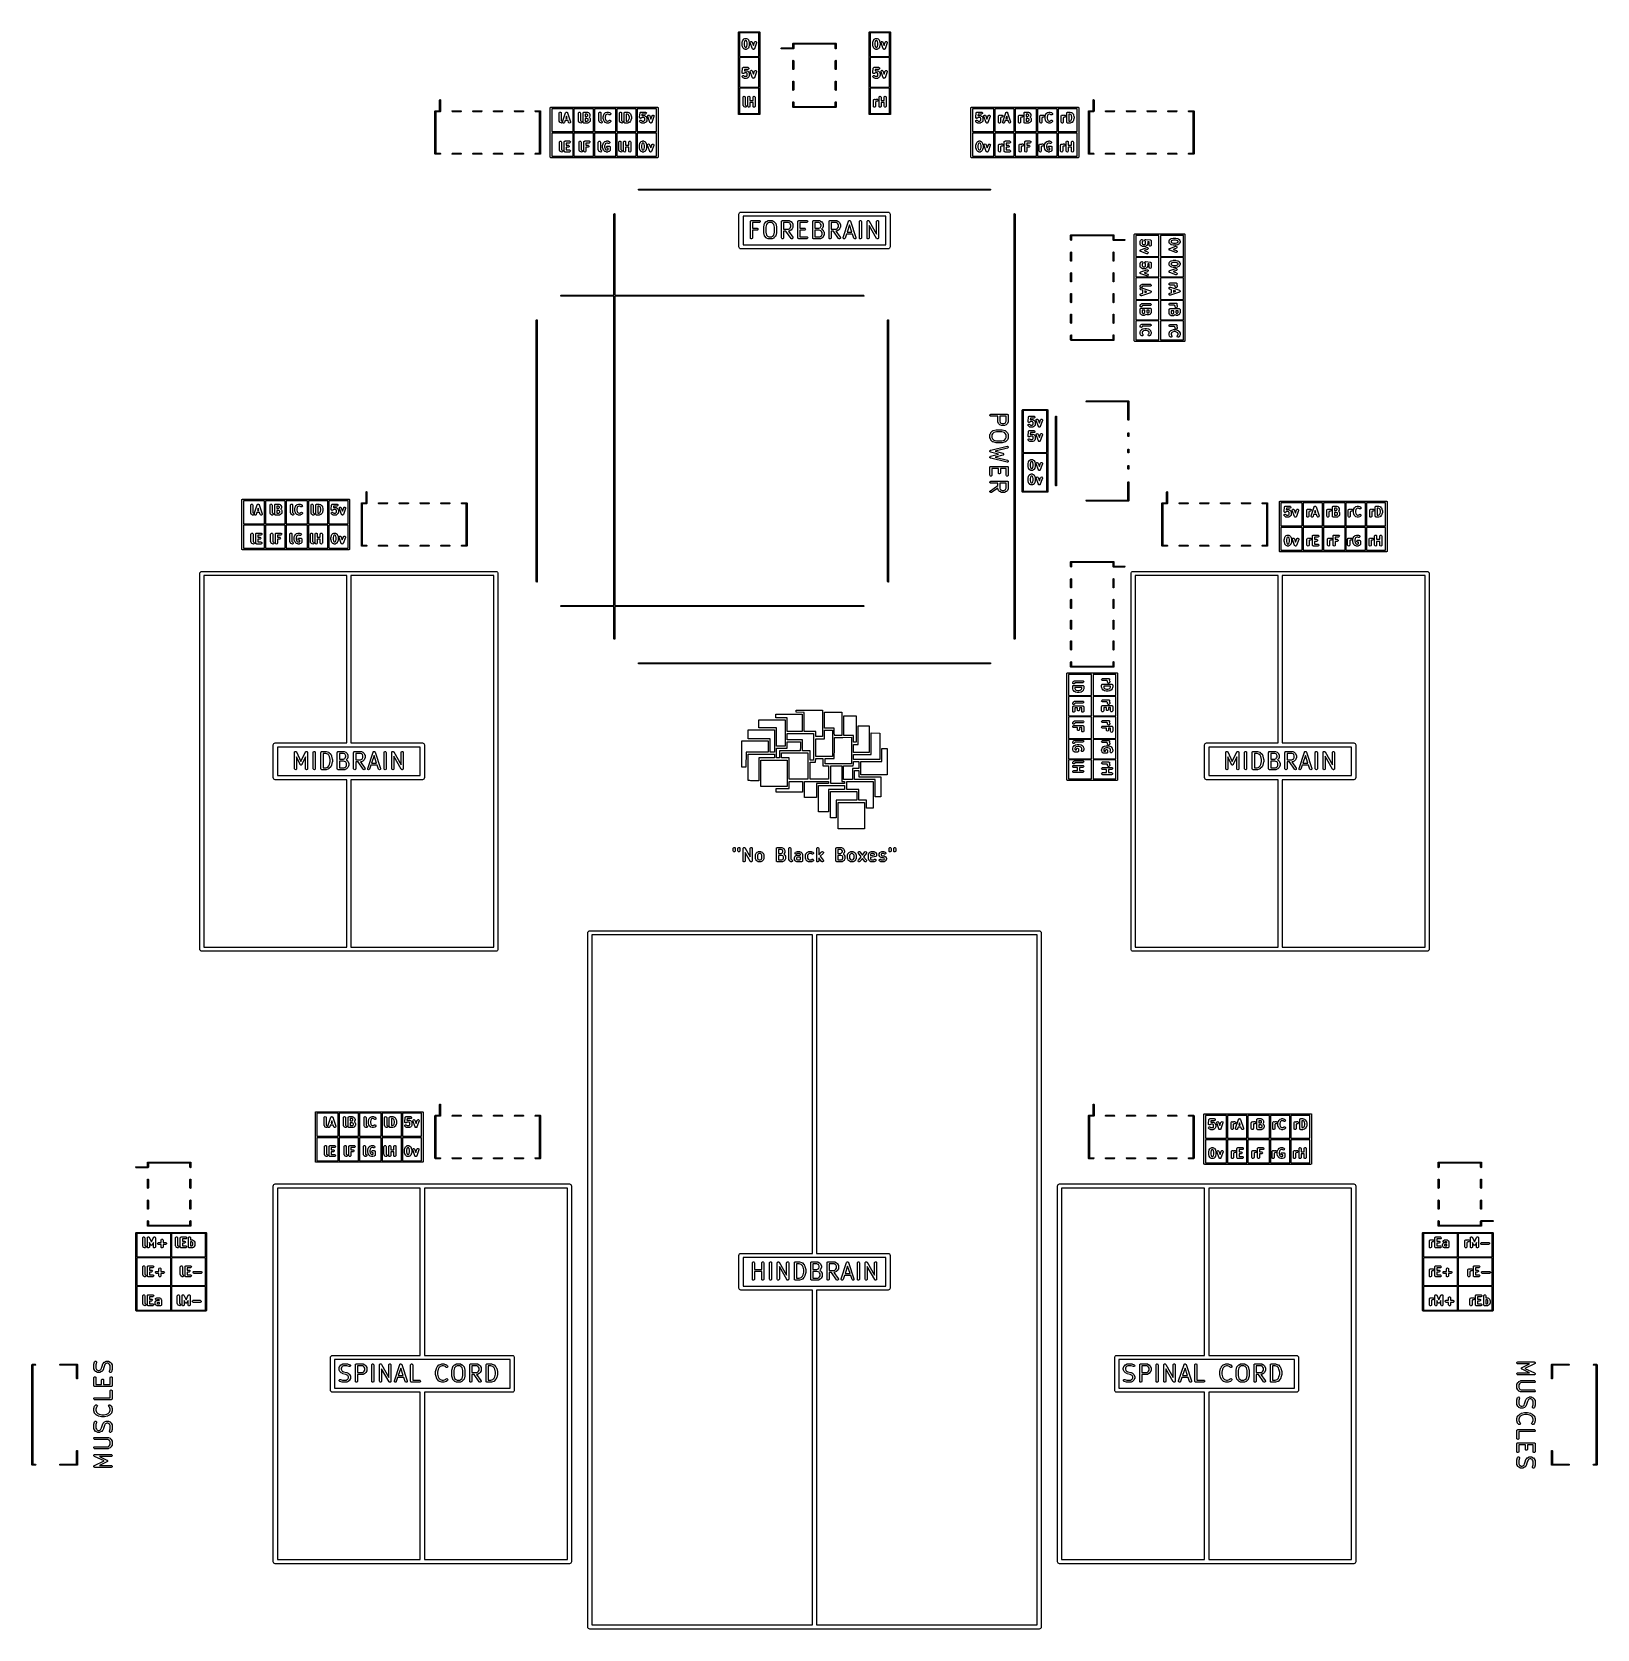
# Model space of a CAD drawing. Extents: x -3.77 to 3.77, y 0.07 to 7.77.
import ezdxf

# ---------------------------------------------------------------- set-up
doc = ezdxf.new("R2010")
doc.units = 0
doc.header["$MEASUREMENT"] = 0
doc.layers.add('BLACK', color=7, linetype='CONTINUOUS')

msp = doc.modelspace()

# ---------------------------------------------------------------- linework, layer by layer
at = {"layer": 'BLACK', "linetype": 'CONTINUOUS'}
for p, q in [((-0.366535, 7.76575), (-0.365844, 7.76742)), ((-0.366535, 7.37205), (-0.366535, 7.76575)), ((-0.365844, 7.76742), (-0.364173, 7.76811)), ((-0.364173, 7.76811), (-0.265748, 7.76811)), ((-0.361811, 7.76339), (-0.361811, 7.65)), ((-0.26811, 7.76339), (-0.361811, 7.76339)), ((-0.348753, 7.71556), (-0.348601, 7.71662)), ((-0.348753, 7.70525), (-0.348753, 7.71556)), ((-0.348714, 7.70512), (-0.348753, 7.70525)), ((-0.348606, 7.70406), (-0.348714, 7.70512)), ((-0.348606, 7.71676), (-0.346544, 7.72501)), ((-0.348601, 7.71662), (-0.348606, 7.71676)), ((-0.346544, 7.69581), (-0.348606, 7.70406)), ((-0.346544, 7.72501), (-0.346203, 7.72584)), ((-0.346203, 7.72584), (-0.346171, 7.72601)), ((-0.346171, 7.72601), (-0.344109, 7.73014)), ((-0.344109, 7.73014), (-0.343303, 7.7313)), ((-0.343303, 7.7313), (-0.343229, 7.73134)), ((-0.343229, 7.73134), (-0.343187, 7.73142)), ((-0.343187, 7.73142), (-0.341125, 7.73348)), ((-0.341125, 7.73348), (-0.339994, 7.73432)), ((-0.339994, 7.73432), (-0.339909, 7.73434)), ((-0.339909, 7.73434), (-0.339846, 7.7344)), ((-0.339846, 7.7344), (-0.335722, 7.73646)), ((-0.337126, 7.7221), (-0.338911, 7.71496)), ((-0.338911, 7.71496), (-0.338911, 7.70586)), ((-0.338911, 7.70586), (-0.337126, 7.69872)), ((-0.335663, 7.72502), (-0.337126, 7.7221)), ((-0.335722, 7.73646), (-0.334381, 7.73691)), ((-0.33473, 7.72596), (-0.335663, 7.72502)), ((-0.332359, 7.72714), (-0.33473, 7.72596)), ((-0.334381, 7.73691), (-0.333943, 7.73686)), ((-0.333943, 7.73686), (-0.333521, 7.73698)), ((-0.333521, 7.73698), (-0.329396, 7.73698)), ((-0.330558, 7.72714), (-0.332359, 7.72714)), ((-0.328187, 7.72596), (-0.330558, 7.72714)), ((-0.329396, 7.73698), (-0.327999, 7.73678)), ((-0.327254, 7.72502), (-0.328187, 7.72596)), ((-0.327999, 7.73678), (-0.327629, 7.73654)), ((-0.327629, 7.73654), (-0.327195, 7.73646)), ((-0.325791, 7.7221), (-0.327254, 7.72502)), ((-0.327195, 7.73646), (-0.323071, 7.7344)), ((-0.324006, 7.71496), (-0.325791, 7.7221)), ((-0.325791, 7.69872), (-0.324006, 7.70586)), ((-0.324006, 7.70586), (-0.324006, 7.71496)), ((-0.323071, 7.7344), (-0.321911, 7.7336)), ((-0.321911, 7.7336), (-0.321868, 7.73352)), ((-0.321868, 7.73352), (-0.321792, 7.73348)), ((-0.321792, 7.73348), (-0.31973, 7.73142)), ((-0.31973, 7.73142), (-0.318885, 7.73029)), ((-0.318885, 7.73029), (-0.318867, 7.7302)), ((-0.318867, 7.7302), (-0.318808, 7.73014)), ((-0.318808, 7.73014), (-0.316746, 7.72601)), ((-0.316746, 7.72601), (-0.316463, 7.72516)), ((-0.316463, 7.72516), (-0.316373, 7.72501)), ((-0.316373, 7.72501), (-0.314311, 7.71676)), ((-0.314311, 7.70406), (-0.316373, 7.69581)), ((-0.314164, 7.70525), (-0.314316, 7.7042)), ((-0.314316, 7.7042), (-0.314311, 7.70406)), ((-0.314311, 7.71676), (-0.314204, 7.7157)), ((-0.314204, 7.7157), (-0.314164, 7.71556)), ((-0.314164, 7.71556), (-0.314164, 7.70525)), ((-0.309563, 7.71736), (-0.308931, 7.72005)), ((-0.309284, 7.71597), (-0.309563, 7.71736)), ((-0.298973, 7.6871), (-0.309284, 7.71597)), ((-0.308931, 7.72005), (-0.306941, 7.72198)), ((-0.306941, 7.72198), (-0.304225, 7.72253)), ((-0.304225, 7.72253), (-0.301644, 7.72152)), ((-0.301644, 7.72152), (-0.300015, 7.71928)), ((-0.300015, 7.71928), (-0.294338, 7.70339)), ((-0.294338, 7.70339), (-0.288662, 7.71928)), ((-0.279392, 7.71597), (-0.289704, 7.6871)), ((-0.288662, 7.71928), (-0.288001, 7.72053)), ((-0.288001, 7.72053), (-0.285802, 7.72222)), ((-0.285802, 7.72222), (-0.283041, 7.72245)), ((-0.283041, 7.72245), (-0.280593, 7.72115)), ((-0.280593, 7.72115), (-0.279233, 7.71874)), ((-0.279233, 7.71874), (-0.279392, 7.71597)), ((-0.26811, 7.65), (-0.26811, 7.76339)), ((-0.265748, 7.76811), (-0.264078, 7.76742)), ((-0.264078, 7.76742), (-0.263386, 7.76575)), ((-0.263386, 7.76575), (-0.263386, 7.37205)), ((-0.104724, 7.71142), (-0.104033, 7.71309)), ((-0.104724, 7.69134), (-0.104724, 7.71142)), ((-0.104033, 7.71309), (-0.102362, 7.71378)), ((-0.102362, 7.71378), (0.102362, 7.71378)), ((0.1, 7.70906), (-0.1, 7.70906)), ((-0.1, 7.70906), (-0.1, 7.68898)), ((0.1, 7.68898), (0.1, 7.70906)), ((0.102362, 7.71378), (0.104033, 7.71309)), ((0.104033, 7.71309), (0.104724, 7.71142)), ((0.104724, 7.71142), (0.104724, 7.68898)), ((0.263386, 7.76575), (0.264078, 7.76742)), ((0.263386, 7.37205), (0.263386, 7.76575)), ((0.264078, 7.76742), (0.265748, 7.76811)), ((0.265748, 7.76811), (0.364173, 7.76811)), ((0.26811, 7.76339), (0.26811, 7.65)), ((0.361811, 7.76339), (0.26811, 7.76339)), ((0.281168, 7.71556), (0.281321, 7.71662)), ((0.281168, 7.70525), (0.281168, 7.71556)), ((0.281208, 7.70512), (0.281168, 7.70525)), ((0.281315, 7.70406), (0.281208, 7.70512)), ((0.281315, 7.71676), (0.283377, 7.72501)), ((0.281321, 7.71662), (0.281315, 7.71676)), ((0.283377, 7.69581), (0.281315, 7.70406)), ((0.283377, 7.72501), (0.283718, 7.72584)), ((0.283718, 7.72584), (0.28375, 7.72601)), ((0.28375, 7.72601), (0.285812, 7.73014)), ((0.285812, 7.73014), (0.286618, 7.7313)), ((0.286618, 7.7313), (0.286692, 7.73134)), ((0.286692, 7.73134), (0.286734, 7.73142)), ((0.286734, 7.73142), (0.288796, 7.73348)), ((0.288796, 7.73348), (0.289928, 7.73432)), ((0.289928, 7.73432), (0.290012, 7.73434)), ((0.290012, 7.73434), (0.290075, 7.7344)), ((0.290075, 7.7344), (0.2942, 7.73646)), ((0.292795, 7.7221), (0.29101, 7.71496)), ((0.29101, 7.71496), (0.29101, 7.70586)), ((0.29101, 7.70586), (0.292795, 7.69872)), ((0.294258, 7.72502), (0.292795, 7.7221)), ((0.2942, 7.73646), (0.29554, 7.73691)), ((0.295191, 7.72596), (0.294258, 7.72502)), ((0.297562, 7.72714), (0.295191, 7.72596)), ((0.29554, 7.73691), (0.295978, 7.73686)), ((0.295978, 7.73686), (0.2964, 7.73698)), ((0.2964, 7.73698), (0.300525, 7.73698)), ((0.299363, 7.72714), (0.297562, 7.72714)), ((0.301734, 7.72596), (0.299363, 7.72714)), ((0.300525, 7.73698), (0.301923, 7.73678)), ((0.302667, 7.72502), (0.301734, 7.72596)), ((0.301923, 7.73678), (0.302292, 7.73654)), ((0.302292, 7.73654), (0.302726, 7.73646)), ((0.304131, 7.7221), (0.302667, 7.72502)), ((0.302726, 7.73646), (0.30685, 7.7344)), ((0.305915, 7.71496), (0.304131, 7.7221)), ((0.304131, 7.69872), (0.305915, 7.70586)), ((0.305915, 7.70586), (0.305915, 7.71496)), ((0.30685, 7.7344), (0.30801, 7.7336)), ((0.30801, 7.7336), (0.308054, 7.73352)), ((0.308054, 7.73352), (0.308129, 7.73348)), ((0.308129, 7.73348), (0.310191, 7.73142)), ((0.310191, 7.73142), (0.311036, 7.73029)), ((0.311036, 7.73029), (0.311055, 7.7302)), ((0.311055, 7.7302), (0.311113, 7.73014)), ((0.311113, 7.73014), (0.313176, 7.72601)), ((0.313176, 7.72601), (0.313458, 7.72516)), ((0.313458, 7.72516), (0.313548, 7.72501)), ((0.313548, 7.72501), (0.31561, 7.71676)), ((0.31561, 7.70406), (0.313548, 7.69581)), ((0.315757, 7.70525), (0.315605, 7.7042)), ((0.315605, 7.7042), (0.31561, 7.70406)), ((0.31561, 7.71676), (0.315718, 7.7157)), ((0.315718, 7.7157), (0.315757, 7.71556)), ((0.315757, 7.71556), (0.315757, 7.70525)), ((0.320358, 7.71736), (0.320991, 7.72005)), ((0.320637, 7.71597), (0.320358, 7.71736)), ((0.330948, 7.6871), (0.320637, 7.71597)), ((0.320991, 7.72005), (0.32298, 7.72198)), ((0.32298, 7.72198), (0.325696, 7.72253)), ((0.325696, 7.72253), (0.328278, 7.72152)), ((0.328278, 7.72152), (0.329906, 7.71928)), ((0.329906, 7.71928), (0.335583, 7.70339)), ((0.335583, 7.70339), (0.34126, 7.71928)), ((0.350529, 7.71597), (0.340218, 7.6871)), ((0.34126, 7.71928), (0.341921, 7.72053)), ((0.341921, 7.72053), (0.344119, 7.72222)), ((0.344119, 7.72222), (0.34688, 7.72245)), ((0.34688, 7.72245), (0.349329, 7.72115)), ((0.349329, 7.72115), (0.350689, 7.71874)), ((0.350689, 7.71874), (0.350529, 7.71597)), ((0.361811, 7.65), (0.361811, 7.76339)), ((0.364173, 7.76811), (0.365844, 7.76742)), ((0.365844, 7.76742), (0.366535, 7.76575)), ((0.366535, 7.76575), (0.366535, 7.37205)), ((-0.361811, 7.65), (-0.26811, 7.65)), ((-0.361811, 7.64528), (-0.361811, 7.50236)), ((-0.26811, 7.64528), (-0.361811, 7.64528)), ((-0.346454, 7.69566), (-0.346544, 7.69581)), ((-0.346171, 7.6948), (-0.346454, 7.69566)), ((-0.344109, 7.69068), (-0.346171, 7.6948)), ((-0.344051, 7.69062), (-0.344109, 7.69068)), ((-0.344032, 7.69053), (-0.344051, 7.69062)), ((-0.343187, 7.6894), (-0.344032, 7.69053)), ((-0.341125, 7.68734), (-0.343187, 7.6894)), ((-0.34105, 7.6873), (-0.341125, 7.68734)), ((-0.341006, 7.68722), (-0.34105, 7.6873)), ((-0.339846, 7.68642), (-0.341006, 7.68722)), ((-0.335722, 7.68435), (-0.339846, 7.68642)), ((-0.337126, 7.69872), (-0.335663, 7.69579)), ((-0.335288, 7.68428), (-0.335722, 7.68435)), ((-0.335663, 7.69579), (-0.33473, 7.69486)), ((-0.334919, 7.68404), (-0.335288, 7.68428)), ((-0.333521, 7.68383), (-0.334919, 7.68404)), ((-0.33473, 7.69486), (-0.332359, 7.69368)), ((-0.329396, 7.68383), (-0.333521, 7.68383)), ((-0.332359, 7.69368), (-0.330558, 7.69368)), ((-0.330558, 7.69368), (-0.328187, 7.69486)), ((-0.328974, 7.68396), (-0.329396, 7.68383)), ((-0.328536, 7.68391), (-0.328974, 7.68396)), ((-0.327195, 7.68435), (-0.328536, 7.68391)), ((-0.328187, 7.69486), (-0.327254, 7.69579)), ((-0.327254, 7.69579), (-0.325791, 7.69872)), ((-0.323071, 7.68642), (-0.327195, 7.68435)), ((-0.323008, 7.68647), (-0.323071, 7.68642)), ((-0.322924, 7.68649), (-0.323008, 7.68647)), ((-0.321792, 7.68734), (-0.322924, 7.68649)), ((-0.31973, 7.6894), (-0.321792, 7.68734)), ((-0.319688, 7.68948), (-0.31973, 7.6894)), ((-0.319614, 7.68952), (-0.319688, 7.68948)), ((-0.318808, 7.69068), (-0.319614, 7.68952)), ((-0.316746, 7.6948), (-0.318808, 7.69068)), ((-0.316714, 7.69498), (-0.316746, 7.6948)), ((-0.316373, 7.69581), (-0.316714, 7.69498)), ((-0.298319, 7.6862), (-0.298973, 7.6871)), ((-0.297772, 7.68523), (-0.298319, 7.6862)), ((-0.297515, 7.68509), (-0.297772, 7.68523)), ((-0.297344, 7.68486), (-0.297515, 7.68509)), ((-0.296307, 7.68445), (-0.297344, 7.68486)), ((-0.295324, 7.68393), (-0.296307, 7.68445)), ((-0.295034, 7.68396), (-0.295324, 7.68393)), ((-0.294763, 7.68385), (-0.295034, 7.68396)), ((-0.293672, 7.68407), (-0.294763, 7.68385)), ((-0.292563, 7.68417), (-0.293672, 7.68407)), ((-0.292332, 7.68434), (-0.292563, 7.68417)), ((-0.292046, 7.6844), (-0.292332, 7.68434)), ((-0.291247, 7.68517), (-0.292046, 7.6844)), ((-0.290365, 7.68585), (-0.291247, 7.68517)), ((-0.290171, 7.68622), (-0.290365, 7.68585)), ((-0.290057, 7.68633), (-0.290171, 7.68622)), ((-0.290013, 7.68652), (-0.290057, 7.68633)), ((-0.289704, 7.6871), (-0.290013, 7.68652)), ((-0.26811, 7.50236), (-0.26811, 7.64528)), ((-0.161417, 7.68898), (-0.160725, 7.69065)), ((-0.160725, 7.68731), (-0.161417, 7.68898)), ((-0.160725, 7.69065), (-0.159055, 7.69134)), ((-0.159055, 7.68661), (-0.160725, 7.68731)), ((-0.159055, 7.69134), (-0.104724, 7.69134)), ((-0.102362, 7.68661), (-0.159055, 7.68661)), ((-0.104724, 7.62913), (-0.104033, 7.6308)), ((-0.104724, 7.58898), (-0.104724, 7.62913)), ((-0.104033, 7.6308), (-0.102362, 7.6315)), ((-0.100692, 7.68731), (-0.102362, 7.68661)), ((-0.102362, 7.6315), (-0.100692, 7.6308)), ((-0.1, 7.68898), (-0.100692, 7.68731)), ((-0.100692, 7.6308), (-0.1, 7.62913)), ((-0.1, 7.62913), (-0.1, 7.58898)), ((0.100692, 7.68731), (0.1, 7.68898)), ((0.1, 7.62913), (0.100692, 7.6308)), ((0.1, 7.58898), (0.1, 7.62913)), ((0.102362, 7.68661), (0.100692, 7.68731)), ((0.100692, 7.6308), (0.102362, 7.6315)), ((0.104033, 7.68731), (0.102362, 7.68661)), ((0.102362, 7.6315), (0.104033, 7.6308)), ((0.104724, 7.68898), (0.104033, 7.68731)), ((0.104033, 7.6308), (0.104724, 7.62913)), ((0.104724, 7.62913), (0.104724, 7.58898)), ((0.26811, 7.65), (0.361811, 7.65)), ((0.26811, 7.64528), (0.26811, 7.50236)), ((0.361811, 7.64528), (0.26811, 7.64528)), ((0.283467, 7.69566), (0.283377, 7.69581)), ((0.28375, 7.6948), (0.283467, 7.69566)), ((0.285812, 7.69068), (0.28375, 7.6948)), ((0.285871, 7.69062), (0.285812, 7.69068)), ((0.285889, 7.69053), (0.285871, 7.69062)), ((0.286734, 7.6894), (0.285889, 7.69053)), ((0.288796, 7.68734), (0.286734, 7.6894)), ((0.288872, 7.6873), (0.288796, 7.68734)), ((0.288916, 7.68722), (0.288872, 7.6873)), ((0.290075, 7.68642), (0.288916, 7.68722)), ((0.2942, 7.68435), (0.290075, 7.68642)), ((0.292795, 7.69872), (0.294258, 7.69579)), ((0.294633, 7.68428), (0.2942, 7.68435)), ((0.294258, 7.69579), (0.295191, 7.69486)), ((0.295003, 7.68404), (0.294633, 7.68428)), ((0.2964, 7.68383), (0.295003, 7.68404)), ((0.295191, 7.69486), (0.297562, 7.69368)), ((0.300525, 7.68383), (0.2964, 7.68383)), ((0.297562, 7.69368), (0.299363, 7.69368)), ((0.299363, 7.69368), (0.301734, 7.69486)), ((0.300947, 7.68396), (0.300525, 7.68383)), ((0.301385, 7.68391), (0.300947, 7.68396)), ((0.302726, 7.68435), (0.301385, 7.68391)), ((0.301734, 7.69486), (0.302667, 7.69579)), ((0.302667, 7.69579), (0.304131, 7.69872)), ((0.30685, 7.68642), (0.302726, 7.68435)), ((0.306913, 7.68647), (0.30685, 7.68642)), ((0.306998, 7.68649), (0.306913, 7.68647)), ((0.308129, 7.68734), (0.306998, 7.68649)), ((0.310191, 7.6894), (0.308129, 7.68734)), ((0.310233, 7.68948), (0.310191, 7.6894)), ((0.310307, 7.68952), (0.310233, 7.68948)), ((0.311113, 7.69068), (0.310307, 7.68952)), ((0.313176, 7.6948), (0.311113, 7.69068)), ((0.313207, 7.69498), (0.313176, 7.6948)), ((0.313548, 7.69581), (0.313207, 7.69498)), ((0.331603, 7.6862), (0.330948, 7.6871)), ((0.332149, 7.68523), (0.331603, 7.6862)), ((0.332406, 7.68509), (0.332149, 7.68523)), ((0.332577, 7.68486), (0.332406, 7.68509)), ((0.333614, 7.68445), (0.332577, 7.68486)), ((0.334597, 7.68393), (0.333614, 7.68445)), ((0.334887, 7.68396), (0.334597, 7.68393)), ((0.335159, 7.68385), (0.334887, 7.68396)), ((0.33625, 7.68407), (0.335159, 7.68385)), ((0.337358, 7.68417), (0.33625, 7.68407)), ((0.337589, 7.68434), (0.337358, 7.68417)), ((0.337875, 7.6844), (0.337589, 7.68434)), ((0.338674, 7.68517), (0.337875, 7.6844)), ((0.339557, 7.68585), (0.338674, 7.68517)), ((0.339751, 7.68622), (0.339557, 7.68585)), ((0.339864, 7.68633), (0.339751, 7.68622)), ((0.339908, 7.68652), (0.339864, 7.68633)), ((0.340218, 7.6871), (0.339908, 7.68652)), ((0.361811, 7.50236), (0.361811, 7.64528)), ((-0.34874, 7.55379), (-0.347768, 7.55639)), ((-0.348157, 7.55108), (-0.34874, 7.55379)), ((-0.348729, 7.57248), (-0.346667, 7.5931)), ((-0.348523, 7.57139), (-0.348729, 7.57248)), ((-0.348445, 7.57028), (-0.348523, 7.57139)), ((-0.348271, 7.57004), (-0.348445, 7.57028)), ((-0.348217, 7.56976), (-0.348271, 7.57004)), ((-0.347453, 7.56895), (-0.348217, 7.56976)), ((-0.347312, 7.54995), (-0.348157, 7.55108)), ((-0.347768, 7.55639), (-0.345547, 7.55804)), ((-0.346787, 7.56806), (-0.347453, 7.56895)), ((-0.34525, 7.54789), (-0.347312, 7.54995)), ((-0.346515, 7.56795), (-0.346787, 7.56806)), ((-0.346667, 7.5931), (-0.346326, 7.59447)), ((-0.346316, 7.56774), (-0.346515, 7.56795)), ((-0.346326, 7.59447), (-0.34626, 7.59456)), ((-0.345235, 7.56747), (-0.346316, 7.56774)), ((-0.34626, 7.59456), (-0.346244, 7.59466)), ((-0.346244, 7.59466), (-0.345401, 7.59563)), ((-0.345547, 7.55804), (-0.342784, 7.55824)), ((-0.345401, 7.59563), (-0.344599, 7.59664)), ((-0.345174, 7.54785), (-0.34525, 7.54789)), ((-0.344192, 7.56708), (-0.345235, 7.56747)), ((-0.34513, 7.54777), (-0.345174, 7.54785)), ((-0.343971, 7.54697), (-0.34513, 7.54777)), ((-0.344599, 7.59664), (-0.344498, 7.59667)), ((-0.344498, 7.59667), (-0.344428, 7.59675)), ((-0.344428, 7.59675), (-0.343194, 7.59712)), ((-0.343909, 7.56714), (-0.344192, 7.56708)), ((-0.339846, 7.5449), (-0.343971, 7.54697)), ((-0.343627, 7.56707), (-0.343909, 7.56714)), ((-0.342572, 7.56743), (-0.343627, 7.56707)), ((-0.343194, 7.59712), (-0.341975, 7.59753)), ((-0.342784, 7.55824), (-0.340352, 7.55691)), ((-0.341484, 7.56767), (-0.342572, 7.56743)), ((-0.341975, 7.59753), (-0.341872, 7.5975)), ((-0.341872, 7.5975), (-0.34177, 7.59753)), ((-0.34177, 7.59753), (-0.321147, 7.59753)), ((-0.341153, 7.56791), (-0.341484, 7.56767)), ((-0.341003, 7.56796), (-0.341153, 7.56791)), ((-0.340883, 7.56811), (-0.341003, 7.56796)), ((-0.340352, 7.56851), (-0.340883, 7.56811)), ((-0.338855, 7.57001), (-0.340352, 7.56851)), ((-0.340352, 7.55691), (-0.338855, 7.55541)), ((-0.336484, 7.57119), (-0.338855, 7.57001)), ((-0.338855, 7.55541), (-0.336484, 7.55423)), ((-0.337316, 7.58769), (-0.337992, 7.58094)), ((-0.337992, 7.58094), (-0.337645, 7.58104)), ((-0.337645, 7.58104), (-0.327334, 7.58104)), ((-0.321147, 7.58769), (-0.337316, 7.58769)), ((-0.328496, 7.57119), (-0.336484, 7.57119)), ((-0.336484, 7.55423), (-0.328496, 7.55423)), ((-0.326125, 7.57001), (-0.328496, 7.57119)), ((-0.328496, 7.55423), (-0.326125, 7.55541)), ((-0.327334, 7.58104), (-0.325936, 7.58083)), ((-0.325192, 7.56908), (-0.326125, 7.57001)), ((-0.326125, 7.55541), (-0.325192, 7.55635)), ((-0.325936, 7.58083), (-0.325567, 7.5806)), ((-0.325567, 7.5806), (-0.325133, 7.58052)), ((-0.324006, 7.5667), (-0.325192, 7.56908)), ((-0.325192, 7.55635), (-0.324006, 7.55872)), ((-0.325133, 7.58052), (-0.321009, 7.57845)), ((-0.321009, 7.54697), (-0.325133, 7.5449)), ((-0.324006, 7.55872), (-0.324006, 7.5667)), ((-0.321147, 7.59753), (-0.31975, 7.59733)), ((-0.318489, 7.58847), (-0.321147, 7.58769)), ((-0.321009, 7.57845), (-0.319849, 7.57765)), ((-0.320946, 7.54703), (-0.321009, 7.54697)), ((-0.320861, 7.54704), (-0.320946, 7.54703)), ((-0.31973, 7.54789), (-0.320861, 7.54704)), ((-0.319849, 7.57765), (-0.319805, 7.57757)), ((-0.319805, 7.57757), (-0.31973, 7.57753)), ((-0.31975, 7.59733), (-0.317422, 7.59583)), ((-0.31973, 7.57753), (-0.317668, 7.57547)), ((-0.317668, 7.54995), (-0.31973, 7.54789)), ((-0.316673, 7.59056), (-0.318489, 7.58847)), ((-0.317668, 7.57547), (-0.316822, 7.57434)), ((-0.317626, 7.55003), (-0.317668, 7.54995)), ((-0.317552, 7.55007), (-0.317626, 7.55003)), ((-0.316746, 7.55123), (-0.317552, 7.55007)), ((-0.317422, 7.59583), (-0.316275, 7.59331)), ((-0.316822, 7.57434), (-0.316804, 7.57425)), ((-0.316804, 7.57425), (-0.316746, 7.57419)), ((-0.316746, 7.57419), (-0.314683, 7.57007)), ((-0.314683, 7.55535), (-0.316746, 7.55123)), ((-0.316275, 7.59331), (-0.316673, 7.59056)), ((-0.314683, 7.57007), (-0.31424, 7.56873)), ((-0.314605, 7.55579), (-0.314683, 7.55535)), ((-0.314367, 7.55616), (-0.314605, 7.55579)), ((-0.314164, 7.55756), (-0.314367, 7.55616)), ((-0.31424, 7.56873), (-0.314288, 7.56829)), ((-0.314288, 7.56829), (-0.314164, 7.56787)), ((-0.314164, 7.56787), (-0.314164, 7.55756)), ((-0.309563, 7.57791), (-0.308931, 7.5806)), ((-0.309284, 7.57652), (-0.309563, 7.57791)), ((-0.298973, 7.54765), (-0.309284, 7.57652)), ((-0.308931, 7.5806), (-0.306941, 7.58253)), ((-0.306941, 7.58253), (-0.304225, 7.58308)), ((-0.304225, 7.58308), (-0.301644, 7.58207)), ((-0.301644, 7.58207), (-0.300015, 7.57983)), ((-0.300015, 7.57983), (-0.294338, 7.56394)), ((-0.298319, 7.54675), (-0.298973, 7.54765)), ((-0.297772, 7.54578), (-0.298319, 7.54675)), ((-0.297515, 7.54565), (-0.297772, 7.54578)), ((-0.297344, 7.54541), (-0.297515, 7.54565)), ((-0.296307, 7.54501), (-0.297344, 7.54541)), ((-0.294338, 7.56394), (-0.288662, 7.57983)), ((-0.291247, 7.54573), (-0.292046, 7.54495)), ((-0.290365, 7.5464), (-0.291247, 7.54573)), ((-0.290171, 7.54677), (-0.290365, 7.5464)), ((-0.290057, 7.54688), (-0.290171, 7.54677)), ((-0.290013, 7.54707), (-0.290057, 7.54688)), ((-0.289704, 7.54765), (-0.290013, 7.54707)), ((-0.279392, 7.57652), (-0.289704, 7.54765)), ((-0.288662, 7.57983), (-0.288001, 7.58108)), ((-0.288001, 7.58108), (-0.285802, 7.58277)), ((-0.285802, 7.58277), (-0.283041, 7.583)), ((-0.283041, 7.583), (-0.280593, 7.5817)), ((-0.280593, 7.5817), (-0.279233, 7.57929)), ((-0.279233, 7.57929), (-0.279392, 7.57652)), ((-0.104033, 7.58731), (-0.104724, 7.58898)), ((-0.102362, 7.58661), (-0.104033, 7.58731)), ((-0.100692, 7.58731), (-0.102362, 7.58661)), ((-0.1, 7.58898), (-0.100692, 7.58731)), ((0.100692, 7.58731), (0.1, 7.58898)), ((0.102362, 7.58661), (0.100692, 7.58731)), ((0.104033, 7.58731), (0.102362, 7.58661)), ((0.104724, 7.58898), (0.104033, 7.58731)), ((0.281181, 7.55379), (0.282154, 7.55639)), ((0.281764, 7.55108), (0.281181, 7.55379)), ((0.281192, 7.57248), (0.283255, 7.5931)), ((0.281398, 7.57139), (0.281192, 7.57248)), ((0.281477, 7.57028), (0.281398, 7.57139)), ((0.28165, 7.57004), (0.281477, 7.57028)), ((0.281704, 7.56976), (0.28165, 7.57004)), ((0.282468, 7.56895), (0.281704, 7.56976)), ((0.282609, 7.54995), (0.281764, 7.55108)), ((0.282154, 7.55639), (0.284374, 7.55804)), ((0.283134, 7.56806), (0.282468, 7.56895)), ((0.284672, 7.54789), (0.282609, 7.54995)), ((0.283406, 7.56795), (0.283134, 7.56806)), ((0.283255, 7.5931), (0.283595, 7.59447)), ((0.283606, 7.56774), (0.283406, 7.56795)), ((0.283595, 7.59447), (0.283662, 7.59456)), ((0.284686, 7.56747), (0.283606, 7.56774)), ((0.283662, 7.59456), (0.283677, 7.59466)), ((0.283677, 7.59466), (0.28452, 7.59563)), ((0.284374, 7.55804), (0.287138, 7.55824)), ((0.28452, 7.59563), (0.285322, 7.59664)), ((0.284747, 7.54785), (0.284672, 7.54789)), ((0.285729, 7.56708), (0.284686, 7.56747)), ((0.284791, 7.54777), (0.284747, 7.54785)), ((0.285951, 7.54697), (0.284791, 7.54777)), ((0.285322, 7.59664), (0.285423, 7.59667)), ((0.285423, 7.59667), (0.285493, 7.59675)), ((0.285493, 7.59675), (0.286727, 7.59712)), ((0.286013, 7.56714), (0.285729, 7.56708)), ((0.290075, 7.5449), (0.285951, 7.54697)), ((0.286294, 7.56707), (0.286013, 7.56714)), ((0.287349, 7.56743), (0.286294, 7.56707)), ((0.286727, 7.59712), (0.287946, 7.59753)), ((0.287138, 7.55824), (0.289569, 7.55691)), ((0.288437, 7.56767), (0.287349, 7.56743)), ((0.287946, 7.59753), (0.288049, 7.5975)), ((0.288049, 7.5975), (0.288151, 7.59753)), ((0.288151, 7.59753), (0.308774, 7.59753)), ((0.288769, 7.56791), (0.288437, 7.56767)), ((0.288918, 7.56796), (0.288769, 7.56791)), ((0.289038, 7.56811), (0.288918, 7.56796)), ((0.289569, 7.56851), (0.289038, 7.56811)), ((0.291067, 7.57001), (0.289569, 7.56851)), ((0.289569, 7.55691), (0.291067, 7.55541)), ((0.293438, 7.57119), (0.291067, 7.57001)), ((0.291067, 7.55541), (0.293438, 7.55423)), ((0.292605, 7.58769), (0.291929, 7.58094)), ((0.291929, 7.58094), (0.292276, 7.58104)), ((0.292276, 7.58104), (0.302587, 7.58104)), ((0.308774, 7.58769), (0.292605, 7.58769)), ((0.301425, 7.57119), (0.293438, 7.57119)), ((0.293438, 7.55423), (0.301425, 7.55423)), ((0.303797, 7.57001), (0.301425, 7.57119)), ((0.301425, 7.55423), (0.303797, 7.55541)), ((0.302587, 7.58104), (0.303985, 7.58083)), ((0.304729, 7.56908), (0.303797, 7.57001)), ((0.303797, 7.55541), (0.304729, 7.55635)), ((0.303985, 7.58083), (0.304355, 7.5806)), ((0.304355, 7.5806), (0.304788, 7.58052)), ((0.305915, 7.5667), (0.304729, 7.56908)), ((0.304729, 7.55635), (0.305915, 7.55872)), ((0.304788, 7.58052), (0.308912, 7.57845)), ((0.308912, 7.54697), (0.304788, 7.5449)), ((0.305915, 7.55872), (0.305915, 7.5667)), ((0.308774, 7.59753), (0.310172, 7.59733)), ((0.311433, 7.58847), (0.308774, 7.58769)), ((0.308912, 7.57845), (0.310072, 7.57765)), ((0.308976, 7.54703), (0.308912, 7.54697)), ((0.30906, 7.54704), (0.308976, 7.54703)), ((0.310191, 7.54789), (0.30906, 7.54704)), ((0.310072, 7.57765), (0.310116, 7.57757)), ((0.310116, 7.57757), (0.310191, 7.57753)), ((0.310172, 7.59733), (0.312499, 7.59583)), ((0.310191, 7.57753), (0.312254, 7.57547)), ((0.312254, 7.54995), (0.310191, 7.54789)), ((0.313249, 7.59056), (0.311433, 7.58847)), ((0.312254, 7.57547), (0.313099, 7.57434)), ((0.312295, 7.55003), (0.312254, 7.54995)), ((0.312369, 7.55007), (0.312295, 7.55003)), ((0.313176, 7.55123), (0.312369, 7.55007)), ((0.312499, 7.59583), (0.313646, 7.59331)), ((0.313099, 7.57434), (0.313117, 7.57425)), ((0.313117, 7.57425), (0.313176, 7.57419)), ((0.313176, 7.57419), (0.315238, 7.57007)), ((0.315238, 7.55535), (0.313176, 7.55123)), ((0.313646, 7.59331), (0.313249, 7.59056)), ((0.315238, 7.57007), (0.315682, 7.56873)), ((0.315316, 7.55579), (0.315238, 7.55535)), ((0.315555, 7.55616), (0.315316, 7.55579)), ((0.315757, 7.55756), (0.315555, 7.55616)), ((0.315682, 7.56873), (0.315633, 7.56829)), ((0.315633, 7.56829), (0.315757, 7.56787)), ((0.315757, 7.56787), (0.315757, 7.55756)), ((0.320358, 7.57791), (0.320991, 7.5806)), ((0.320637, 7.57652), (0.320358, 7.57791)), ((0.330948, 7.54765), (0.320637, 7.57652)), ((0.320991, 7.5806), (0.32298, 7.58253)), ((0.32298, 7.58253), (0.325696, 7.58308)), ((0.325696, 7.58308), (0.328278, 7.58207)), ((0.328278, 7.58207), (0.329906, 7.57983)), ((0.329906, 7.57983), (0.335583, 7.56394)), ((0.331603, 7.54675), (0.330948, 7.54765)), ((0.332149, 7.54578), (0.331603, 7.54675)), ((0.332406, 7.54565), (0.332149, 7.54578)), ((0.332577, 7.54541), (0.332406, 7.54565)), ((0.333614, 7.54501), (0.332577, 7.54541)), ((0.335583, 7.56394), (0.34126, 7.57983)), ((0.338674, 7.54573), (0.337875, 7.54495)), ((0.339557, 7.5464), (0.338674, 7.54573)), ((0.339751, 7.54677), (0.339557, 7.5464)), ((0.339864, 7.54688), (0.339751, 7.54677)), ((0.339908, 7.54707), (0.339864, 7.54688)), ((0.340218, 7.54765), (0.339908, 7.54707)), ((0.350529, 7.57652), (0.340218, 7.54765)), ((0.34126, 7.57983), (0.341921, 7.58108)), ((0.341921, 7.58108), (0.344119, 7.58277)), ((0.344119, 7.58277), (0.34688, 7.583)), ((0.34688, 7.583), (0.349329, 7.5817)), ((0.349329, 7.5817), (0.350689, 7.57929)), ((0.350689, 7.57929), (0.350529, 7.57652)), ((-0.361811, 7.50236), (-0.26811, 7.50236)), ((-0.361811, 7.49764), (-0.361811, 7.37441)), ((-0.26811, 7.49764), (-0.361811, 7.49764)), ((-0.339413, 7.54483), (-0.339846, 7.5449)), ((-0.339043, 7.54459), (-0.339413, 7.54483)), ((-0.337645, 7.54439), (-0.339043, 7.54459)), ((-0.327334, 7.54439), (-0.337645, 7.54439)), ((-0.326912, 7.54451), (-0.327334, 7.54439)), ((-0.326474, 7.54446), (-0.326912, 7.54451)), ((-0.325133, 7.5449), (-0.326474, 7.54446)), ((-0.295324, 7.54448), (-0.296307, 7.54501)), ((-0.295034, 7.54451), (-0.295324, 7.54448)), ((-0.294763, 7.5444), (-0.295034, 7.54451)), ((-0.293672, 7.54462), (-0.294763, 7.5444)), ((-0.292563, 7.54472), (-0.293672, 7.54462)), ((-0.292332, 7.54489), (-0.292563, 7.54472)), ((-0.292046, 7.54495), (-0.292332, 7.54489)), ((-0.26811, 7.37441), (-0.26811, 7.49764)), ((-0.104724, 7.52913), (-0.104033, 7.5308)), ((-0.104724, 7.48898), (-0.104724, 7.52913)), ((-0.104033, 7.48731), (-0.104724, 7.48898)), ((-0.104033, 7.5308), (-0.102362, 7.5315)), ((-0.102362, 7.48661), (-0.104033, 7.48731)), ((-0.102362, 7.5315), (-0.100692, 7.5308)), ((-0.100692, 7.48731), (-0.102362, 7.48661)), ((-0.100692, 7.5308), (-0.1, 7.52913)), ((-0.1, 7.48898), (-0.100692, 7.48731)), ((-0.1, 7.52913), (-0.1, 7.48898)), ((0.1, 7.52913), (0.100692, 7.5308)), ((0.1, 7.48898), (0.1, 7.52913)), ((0.100692, 7.48731), (0.1, 7.48898)), ((0.100692, 7.5308), (0.102362, 7.5315)), ((0.102362, 7.48661), (0.100692, 7.48731)), ((0.102362, 7.5315), (0.104033, 7.5308)), ((0.104033, 7.48731), (0.102362, 7.48661)), ((0.104033, 7.5308), (0.104724, 7.52913)), ((0.104724, 7.48898), (0.104033, 7.48731)), ((0.104724, 7.52913), (0.104724, 7.48898)), ((0.26811, 7.50236), (0.361811, 7.50236)), ((0.26811, 7.49764), (0.26811, 7.37441)), ((0.361811, 7.49764), (0.26811, 7.49764)), ((0.290508, 7.54483), (0.290075, 7.5449)), ((0.290878, 7.54459), (0.290508, 7.54483)), ((0.292276, 7.54439), (0.290878, 7.54459)), ((0.302587, 7.54439), (0.292276, 7.54439)), ((0.30301, 7.54451), (0.302587, 7.54439)), ((0.303447, 7.54446), (0.30301, 7.54451)), ((0.304788, 7.5449), (0.303447, 7.54446)), ((0.334597, 7.54448), (0.333614, 7.54501)), ((0.334887, 7.54451), (0.334597, 7.54448)), ((0.335159, 7.5444), (0.334887, 7.54451)), ((0.33625, 7.54462), (0.335159, 7.5444)), ((0.337358, 7.54472), (0.33625, 7.54462)), ((0.337589, 7.54489), (0.337358, 7.54472)), ((0.337875, 7.54495), (0.337589, 7.54489)), ((0.361811, 7.37441), (0.361811, 7.49764)), ((-1.80709, 7.43937), (-1.80639, 7.44104)), ((-1.80709, 7.38819), (-1.80709, 7.43937)), ((-1.80639, 7.44104), (-1.80472, 7.44173)), ((-1.80472, 7.44173), (-1.80305, 7.44104)), ((-1.80305, 7.44104), (-1.80236, 7.43937)), ((-1.80236, 7.43937), (-1.80236, 7.38583)), ((-1.27362, 7.40157), (-1.27343, 7.40217)), ((-1.27362, 7.16535), (-1.27362, 7.40157)), ((-1.27343, 7.40279), (-1.27306, 7.4033)), ((-1.27343, 7.40217), (-1.27343, 7.40279)), ((-1.27306, 7.4033), (-1.27287, 7.40389)), ((-1.27287, 7.40389), (-1.27237, 7.40426)), ((-1.27237, 7.40426), (-1.272, 7.40476)), ((-1.272, 7.40476), (-1.27141, 7.40495)), ((-1.27141, 7.40495), (-1.2709, 7.40532)), ((-1.2709, 7.40532), (-1.27028, 7.40532)), ((-1.27028, 7.40532), (-1.26969, 7.40551)), ((-1.26969, 7.40551), (-0.757874, 7.40551)), ((-1.26575, 7.39764), (-1.26575, 7.2874)), ((-1.16378, 7.39764), (-1.26575, 7.39764)), ((-1.16378, 7.2874), (-1.16378, 7.39764)), ((-1.15906, 7.39764), (-1.15906, 7.2874)), ((-1.06535, 7.39764), (-1.15906, 7.39764)), ((-1.06535, 7.2874), (-1.06535, 7.39764)), ((-1.06063, 7.39764), (-1.06063, 7.2874)), ((-0.957087, 7.39764), (-1.06063, 7.39764)), ((-0.957087, 7.2874), (-0.957087, 7.39764)), ((-0.952362, 7.39764), (-0.952362, 7.2874)), ((-0.858661, 7.39764), (-0.952362, 7.39764)), ((-0.858661, 7.2874), (-0.858661, 7.39764)), ((-0.853937, 7.39764), (-0.853937, 7.2874)), ((-0.761811, 7.39764), (-0.853937, 7.39764)), ((-0.761811, 7.2874), (-0.761811, 7.39764)), ((-0.757874, 7.40551), (-0.757281, 7.40532)), ((-0.757281, 7.40532), (-0.756657, 7.40532)), ((-0.756657, 7.40532), (-0.756153, 7.40495)), ((-0.756153, 7.40495), (-0.75556, 7.40476)), ((-0.75556, 7.40476), (-0.755193, 7.40426)), ((-0.755193, 7.40426), (-0.754689, 7.40389)), ((-0.754689, 7.40389), (-0.754496, 7.4033)), ((-0.754496, 7.4033), (-0.75413, 7.40279)), ((-0.75413, 7.40279), (-0.75413, 7.40217)), ((-0.75413, 7.40217), (-0.753937, 7.40157)), ((-0.753937, 7.40157), (-0.753937, 7.16535)), ((-0.343598, 7.45316), (-0.343395, 7.45456)), ((-0.343598, 7.41604), (-0.343598, 7.45316)), ((-0.343474, 7.41562), (-0.343598, 7.41604)), ((-0.343522, 7.41518), (-0.343474, 7.41562)), ((-0.343078, 7.41384), (-0.343522, 7.41518)), ((-0.343395, 7.45456), (-0.341892, 7.45689)), ((-0.341016, 7.40972), (-0.343078, 7.41384)), ((-0.341892, 7.45689), (-0.33937, 7.45804)), ((-0.34042, 7.40908), (-0.341016, 7.40972)), ((-0.339975, 7.40832), (-0.34042, 7.40908)), ((-0.339252, 7.40782), (-0.339975, 7.40832)), ((-0.33937, 7.45804), (-0.336628, 7.45764)), ((-0.339129, 7.40769), (-0.339252, 7.40782)), ((-0.339023, 7.40766), (-0.339129, 7.40769)), ((-0.338815, 7.40752), (-0.339023, 7.40766)), ((-0.334691, 7.40546), (-0.338815, 7.40752)), ((-0.336628, 7.45764), (-0.334535, 7.45582)), ((-0.331964, 7.40496), (-0.334691, 7.40546)), ((-0.334535, 7.45582), (-0.333755, 7.45316)), ((-0.333755, 7.45316), (-0.333755, 7.41721)), ((-0.333755, 7.41721), (-0.332946, 7.41559)), ((-0.332946, 7.41559), (-0.330289, 7.41426)), ((-0.329404, 7.40602), (-0.331964, 7.40496)), ((-0.330289, 7.41426), (-0.329129, 7.41345)), ((-0.327822, 7.4083), (-0.329404, 7.40602)), ((-0.329129, 7.41345), (-0.32772, 7.41107)), ((-0.32772, 7.41107), (-0.327822, 7.4083)), ((-0.320913, 7.45316), (-0.32071, 7.45456)), ((-0.320913, 7.40986), (-0.320913, 7.45316)), ((-0.320133, 7.4072), (-0.320913, 7.40986)), ((-0.32071, 7.45456), (-0.319207, 7.45689)), ((-0.31804, 7.40538), (-0.320133, 7.4072)), ((-0.319207, 7.45689), (-0.316685, 7.45804)), ((-0.315298, 7.40499), (-0.31804, 7.40538)), ((-0.316685, 7.45804), (-0.313943, 7.45764)), ((-0.312776, 7.40613), (-0.315298, 7.40499)), ((-0.313943, 7.45764), (-0.31185, 7.45582)), ((-0.311273, 7.40846), (-0.312776, 7.40613)), ((-0.31185, 7.45582), (-0.311071, 7.45316)), ((-0.311071, 7.40986), (-0.311273, 7.40846)), ((-0.311071, 7.45316), (-0.311071, 7.43746)), ((-0.311071, 7.43746), (-0.296166, 7.43746)), ((-0.296166, 7.42762), (-0.311071, 7.42762)), ((-0.311071, 7.42762), (-0.311071, 7.40986)), ((-0.296166, 7.45316), (-0.295963, 7.45456)), ((-0.296166, 7.43746), (-0.296166, 7.45316)), ((-0.296166, 7.40986), (-0.296166, 7.42762)), ((-0.295386, 7.4072), (-0.296166, 7.40986)), ((-0.295963, 7.45456), (-0.294461, 7.45689)), ((-0.293294, 7.40538), (-0.295386, 7.4072)), ((-0.294461, 7.45689), (-0.291938, 7.45804)), ((-0.290551, 7.40499), (-0.293294, 7.40538)), ((-0.291938, 7.45804), (-0.289196, 7.45764)), ((-0.288029, 7.40613), (-0.290551, 7.40499)), ((-0.289196, 7.45764), (-0.287104, 7.45582)), ((-0.286526, 7.40846), (-0.288029, 7.40613)), ((-0.287104, 7.45582), (-0.286324, 7.45316)), ((-0.286324, 7.40986), (-0.286526, 7.40846)), ((-0.286324, 7.45316), (-0.286324, 7.40986)), ((-0.104724, 7.42913), (-0.104033, 7.4308)), ((-0.104724, 7.40669), (-0.104724, 7.42913)), ((-0.104033, 7.40502), (-0.104724, 7.40669)), ((-0.104033, 7.4308), (-0.102362, 7.4315)), ((-0.102362, 7.40433), (-0.104033, 7.40502)), ((-0.102362, 7.4315), (-0.100692, 7.4308)), ((0.102362, 7.40433), (-0.102362, 7.40433)), ((-0.100692, 7.4308), (-0.1, 7.42913)), ((-0.1, 7.42913), (-0.1, 7.40906)), ((-0.1, 7.40906), (0.1, 7.40906)), ((0.1, 7.42913), (0.100692, 7.4308)), ((0.1, 7.40906), (0.1, 7.42913)), ((0.100692, 7.4308), (0.102362, 7.4315)), ((0.102362, 7.4315), (0.104033, 7.4308)), ((0.104033, 7.40502), (0.102362, 7.40433)), ((0.104033, 7.4308), (0.104724, 7.42913)), ((0.104724, 7.40669), (0.104033, 7.40502)), ((0.104724, 7.42913), (0.104724, 7.40669)), ((0.284261, 7.43873), (0.284464, 7.44013)), ((0.284261, 7.40986), (0.284261, 7.43873)), ((0.285041, 7.4072), (0.284261, 7.40986)), ((0.284464, 7.44013), (0.285967, 7.44245)), ((0.287134, 7.40538), (0.285041, 7.4072)), ((0.285967, 7.44245), (0.288489, 7.4436)), ((0.289876, 7.40499), (0.287134, 7.40538)), ((0.288489, 7.4436), (0.291231, 7.4432)), ((0.292398, 7.40613), (0.289876, 7.40499)), ((0.291231, 7.4432), (0.292747, 7.44189)), ((0.293901, 7.40846), (0.292398, 7.40613)), ((0.292747, 7.44189), (0.295231, 7.44313)), ((0.294104, 7.40986), (0.293901, 7.40846)), ((0.295289, 7.43169), (0.294104, 7.42932)), ((0.294104, 7.42932), (0.294104, 7.40986)), ((0.295231, 7.44313), (0.296571, 7.44357)), ((0.296222, 7.43262), (0.295289, 7.43169)), ((0.298593, 7.43381), (0.296222, 7.43262)), ((0.296571, 7.44357), (0.297009, 7.44353)), ((0.297009, 7.44353), (0.297432, 7.44365)), ((0.297432, 7.44365), (0.301556, 7.44365)), ((0.301556, 7.43381), (0.298593, 7.43381)), ((0.301556, 7.44365), (0.302954, 7.44345)), ((0.304215, 7.43459), (0.301556, 7.43381)), ((0.302954, 7.44345), (0.305281, 7.44194)), ((0.306031, 7.43668), (0.304215, 7.43459)), ((0.305281, 7.44194), (0.306428, 7.43942)), ((0.306428, 7.43942), (0.306031, 7.43668)), ((0.31107, 7.45316), (0.311273, 7.45456)), ((0.31107, 7.40986), (0.31107, 7.45316)), ((0.31185, 7.4072), (0.31107, 7.40986)), ((0.311273, 7.45456), (0.312776, 7.45689)), ((0.313943, 7.40538), (0.31185, 7.4072)), ((0.312776, 7.45689), (0.315298, 7.45804)), ((0.316685, 7.40499), (0.313943, 7.40538)), ((0.315298, 7.45804), (0.31804, 7.45764)), ((0.319207, 7.40613), (0.316685, 7.40499)), ((0.31804, 7.45764), (0.320133, 7.45582)), ((0.32071, 7.40846), (0.319207, 7.40613)), ((0.320133, 7.45582), (0.320913, 7.45316)), ((0.320913, 7.40986), (0.32071, 7.40846)), ((0.320913, 7.45316), (0.320913, 7.43746)), ((0.320913, 7.43746), (0.335817, 7.43746)), ((0.335817, 7.42762), (0.320913, 7.42762)), ((0.320913, 7.42762), (0.320913, 7.40986)), ((0.335817, 7.45316), (0.33602, 7.45456)), ((0.335817, 7.43746), (0.335817, 7.45316)), ((0.335817, 7.40986), (0.335817, 7.42762)), ((0.336597, 7.4072), (0.335817, 7.40986)), ((0.33602, 7.45456), (0.337523, 7.45689)), ((0.33869, 7.40538), (0.336597, 7.4072)), ((0.337523, 7.45689), (0.340045, 7.45804)), ((0.341432, 7.40499), (0.33869, 7.40538)), ((0.340045, 7.45804), (0.342787, 7.45764)), ((0.343954, 7.40613), (0.341432, 7.40499)), ((0.342787, 7.45764), (0.34488, 7.45582)), ((0.345457, 7.40846), (0.343954, 7.40613)), ((0.34488, 7.45582), (0.34566, 7.45316)), ((0.34566, 7.40986), (0.345457, 7.40846)), ((0.34566, 7.45316), (0.34566, 7.40986)), ((0.753937, 7.40157), (0.75413, 7.40217)), ((0.753937, 7.16535), (0.753937, 7.40157)), ((0.75413, 7.40279), (0.754496, 7.4033)), ((0.75413, 7.40217), (0.75413, 7.40279)), ((0.754496, 7.4033), (0.754689, 7.40389)), ((0.754689, 7.40389), (0.755193, 7.40426)), ((0.755193, 7.40426), (0.75556, 7.40476)), ((0.75556, 7.40476), (0.756153, 7.40495)), ((0.756153, 7.40495), (0.756657, 7.40532)), ((0.756657, 7.40532), (0.757281, 7.40532)), ((0.757281, 7.40532), (0.757874, 7.40551)), ((0.757874, 7.40551), (1.26969, 7.40551)), ((0.761811, 7.39764), (0.761811, 7.2874)), ((0.86378, 7.39764), (0.761811, 7.39764)), ((0.86378, 7.2874), (0.86378, 7.39764)), ((0.868504, 7.39764), (0.868504, 7.2874)), ((0.962205, 7.39764), (0.868504, 7.39764)), ((0.962205, 7.2874), (0.962205, 7.39764)), ((0.966929, 7.39764), (0.966929, 7.2874)), ((1.07047, 7.39764), (0.966929, 7.39764)), ((1.07047, 7.2874), (1.07047, 7.39764)), ((1.0752, 7.39764), (1.0752, 7.2874)), ((1.1689, 7.39764), (1.0752, 7.39764)), ((1.1689, 7.2874), (1.1689, 7.39764)), ((1.17362, 7.39764), (1.17362, 7.2874)), ((1.26575, 7.39764), (1.17362, 7.39764)), ((1.26575, 7.2874), (1.26575, 7.39764)), ((1.26969, 7.40551), (1.27028, 7.40532)), ((1.27028, 7.40532), (1.2709, 7.40532)), ((1.2709, 7.40532), (1.27141, 7.40495)), ((1.27141, 7.40495), (1.272, 7.40476)), ((1.272, 7.40476), (1.27237, 7.40426)), ((1.27237, 7.40426), (1.27287, 7.40389)), ((1.27287, 7.40389), (1.27306, 7.4033)), ((1.27306, 7.4033), (1.27343, 7.40279)), ((1.27343, 7.40279), (1.27343, 7.40217)), ((1.27343, 7.40217), (1.27362, 7.40157)), ((1.27362, 7.40157), (1.27362, 7.16535)), ((1.34252, 7.43937), (1.34321, 7.44104)), ((1.34252, 7.38819), (1.34252, 7.43937)), ((1.34321, 7.44104), (1.34488, 7.44173)), ((1.34488, 7.44173), (1.34655, 7.44104)), ((1.34655, 7.44104), (1.34724, 7.43937)), ((1.34724, 7.43937), (1.34724, 7.38583)), ((-1.82953, 7.38583), (-1.82884, 7.3875)), ((-1.82953, 7.1811), (-1.82953, 7.38583)), ((-1.82884, 7.3875), (-1.82717, 7.38819)), ((-1.82717, 7.38819), (-1.80709, 7.38819)), ((-1.80472, 7.38346), (-1.8248, 7.38346)), ((-1.8248, 7.38346), (-1.8248, 7.18346)), ((-1.80305, 7.38416), (-1.80472, 7.38346)), ((-1.80236, 7.38583), (-1.80305, 7.38416)), ((-1.74724, 7.38583), (-1.74655, 7.3875)), ((-1.74655, 7.38416), (-1.74724, 7.38583)), ((-1.74655, 7.3875), (-1.74488, 7.38819)), ((-1.74488, 7.38346), (-1.74655, 7.38416)), ((-1.74488, 7.38819), (-1.70472, 7.38819)), ((-1.70472, 7.38346), (-1.74488, 7.38346)), ((-1.70472, 7.38819), (-1.70305, 7.3875)), ((-1.70305, 7.38416), (-1.70472, 7.38346)), ((-1.70305, 7.3875), (-1.70236, 7.38583)), ((-1.70236, 7.38583), (-1.70305, 7.38416)), ((-1.64724, 7.38583), (-1.64655, 7.3875)), ((-1.64655, 7.38416), (-1.64724, 7.38583)), ((-1.64655, 7.3875), (-1.64488, 7.38819)), ((-1.64488, 7.38346), (-1.64655, 7.38416)), ((-1.64488, 7.38819), (-1.60472, 7.38819)), ((-1.60472, 7.38346), (-1.64488, 7.38346)), ((-1.60472, 7.38819), (-1.60305, 7.3875)), ((-1.60305, 7.38416), (-1.60472, 7.38346)), ((-1.60305, 7.3875), (-1.60236, 7.38583)), ((-1.60236, 7.38583), (-1.60305, 7.38416)), ((-1.54724, 7.38583), (-1.54655, 7.3875)), ((-1.54655, 7.38416), (-1.54724, 7.38583)), ((-1.54655, 7.3875), (-1.54488, 7.38819)), ((-1.54488, 7.38346), (-1.54655, 7.38416)), ((-1.54488, 7.38819), (-1.50472, 7.38819)), ((-1.50472, 7.38346), (-1.54488, 7.38346)), ((-1.50472, 7.38819), (-1.50305, 7.3875)), ((-1.50305, 7.38416), (-1.50472, 7.38346)), ((-1.50305, 7.3875), (-1.50236, 7.38583)), ((-1.50236, 7.38583), (-1.50305, 7.38416)), ((-1.44724, 7.38583), (-1.44655, 7.3875)), ((-1.44655, 7.38416), (-1.44724, 7.38583)), ((-1.44655, 7.3875), (-1.44488, 7.38819)), ((-1.44488, 7.38346), (-1.44655, 7.38416)), ((-1.44488, 7.38819), (-1.40472, 7.38819)), ((-1.40472, 7.38346), (-1.44488, 7.38346)), ((-1.40472, 7.38819), (-1.40305, 7.3875)), ((-1.40305, 7.38416), (-1.40472, 7.38346)), ((-1.40305, 7.3875), (-1.40236, 7.38583)), ((-1.40236, 7.38583), (-1.40305, 7.38416)), ((-1.34724, 7.38583), (-1.34655, 7.3875)), ((-1.34655, 7.38416), (-1.34724, 7.38583)), ((-1.34655, 7.3875), (-1.34488, 7.38819)), ((-1.34488, 7.38346), (-1.34655, 7.38416)), ((-1.34488, 7.38819), (-1.32244, 7.38819)), ((-1.3248, 7.38346), (-1.34488, 7.38346)), ((-1.3248, 7.18346), (-1.3248, 7.38346)), ((-1.32244, 7.38819), (-1.32077, 7.3875)), ((-1.32077, 7.3875), (-1.32008, 7.38583)), ((-1.32008, 7.38583), (-1.32008, 7.1811)), ((-1.23055, 7.3769), (-1.23035, 7.3783)), ((-1.23055, 7.33978), (-1.23055, 7.3769)), ((-1.23043, 7.33936), (-1.23055, 7.33978)), ((-1.23047, 7.33892), (-1.23043, 7.33936)), ((-1.23003, 7.33758), (-1.23047, 7.33892)), ((-1.23035, 7.3783), (-1.22884, 7.38063)), ((-1.22797, 7.33346), (-1.23003, 7.33758)), ((-1.22884, 7.38063), (-1.22632, 7.38178)), ((-1.22737, 7.33282), (-1.22797, 7.33346)), ((-1.22693, 7.33206), (-1.22737, 7.33282)), ((-1.2262, 7.33156), (-1.22693, 7.33206)), ((-1.22632, 7.38178), (-1.22358, 7.38138)), ((-1.22608, 7.33143), (-1.2262, 7.33156)), ((-1.22597, 7.3314), (-1.22608, 7.33143)), ((-1.22577, 7.33126), (-1.22597, 7.3314)), ((-1.22164, 7.3292), (-1.22577, 7.33126)), ((-1.22358, 7.38138), (-1.22149, 7.37956)), ((-1.21892, 7.3287), (-1.22164, 7.3292)), ((-1.22149, 7.37956), (-1.22071, 7.3769)), ((-1.22071, 7.3769), (-1.22071, 7.34095)), ((-1.22071, 7.34095), (-1.2199, 7.33933)), ((-1.2199, 7.33933), (-1.21724, 7.338)), ((-1.21636, 7.32976), (-1.21892, 7.3287)), ((-1.21724, 7.338), (-1.21608, 7.33719)), ((-1.21477, 7.33204), (-1.21636, 7.32976)), ((-1.21608, 7.33719), (-1.21467, 7.33481)), ((-1.21467, 7.33481), (-1.21477, 7.33204)), ((-1.2139, 7.33239), (-1.2138, 7.33515)), ((-1.21249, 7.33), (-1.2139, 7.33239)), ((-1.2138, 7.33515), (-1.19936, 7.37846)), ((-1.21001, 7.32876), (-1.21249, 7.33)), ((-1.20726, 7.32905), (-1.21001, 7.32876)), ((-1.2051, 7.33078), (-1.20726, 7.32905)), ((-1.20446, 7.33204), (-1.2051, 7.33078)), ((-1.20146, 7.34105), (-1.20446, 7.33204)), ((-1.18793, 7.34105), (-1.20146, 7.34105)), ((-1.19936, 7.37846), (-1.19897, 7.37925)), ((-1.19897, 7.37925), (-1.19892, 7.37942)), ((-1.19892, 7.37942), (-1.19884, 7.3795)), ((-1.19884, 7.3795), (-1.19873, 7.37972)), ((-1.19873, 7.37972), (-1.19778, 7.38048)), ((-1.19469, 7.36134), (-1.19818, 7.35089)), ((-1.19818, 7.35089), (-1.19121, 7.35089)), ((-1.19778, 7.38048), (-1.19689, 7.38131)), ((-1.19689, 7.38131), (-1.19671, 7.38134)), ((-1.19671, 7.38134), (-1.19657, 7.38146)), ((-1.19657, 7.38146), (-1.19536, 7.38158)), ((-1.19536, 7.38158), (-1.19417, 7.3818)), ((-1.19121, 7.35089), (-1.19469, 7.36134)), ((-1.19417, 7.3818), (-1.194, 7.38173)), ((-1.194, 7.38173), (-1.19381, 7.38175)), ((-1.19381, 7.38175), (-1.19273, 7.3812)), ((-1.19273, 7.3812), (-1.19161, 7.38074)), ((-1.19161, 7.38074), (-1.1915, 7.38058)), ((-1.1915, 7.38058), (-1.19134, 7.3805)), ((-1.19134, 7.3805), (-1.19072, 7.37946)), ((-1.19072, 7.37946), (-1.19003, 7.37846)), ((-1.19003, 7.37846), (-1.17559, 7.33515)), ((-1.18493, 7.33204), (-1.18793, 7.34105)), ((-1.18335, 7.32977), (-1.18493, 7.33204)), ((-1.18079, 7.3287), (-1.18335, 7.32977)), ((-1.17806, 7.32919), (-1.18079, 7.3287)), ((-1.17603, 7.33108), (-1.17806, 7.32919)), ((-1.17534, 7.33376), (-1.17603, 7.33108)), ((-1.17559, 7.33515), (-1.17534, 7.33376)), ((-1.13775, 7.3769), (-1.13755, 7.3783)), ((-1.13775, 7.33978), (-1.13775, 7.3769)), ((-1.13762, 7.33936), (-1.13775, 7.33978)), ((-1.13767, 7.33892), (-1.13762, 7.33936)), ((-1.13723, 7.33758), (-1.13767, 7.33892)), ((-1.13755, 7.3783), (-1.13604, 7.38063)), ((-1.13517, 7.33346), (-1.13723, 7.33758)), ((-1.13604, 7.38063), (-1.13352, 7.38178)), ((-1.13457, 7.33282), (-1.13517, 7.33346)), ((-1.13413, 7.33206), (-1.13457, 7.33282)), ((-1.1334, 7.33156), (-1.13413, 7.33206)), ((-1.13352, 7.38178), (-1.13078, 7.38138)), ((-1.13328, 7.33143), (-1.1334, 7.33156)), ((-1.13317, 7.3314), (-1.13328, 7.33143)), ((-1.13297, 7.33126), (-1.13317, 7.3314)), ((-1.12884, 7.3292), (-1.13297, 7.33126)), ((-1.13078, 7.38138), (-1.12869, 7.37956)), ((-1.12611, 7.3287), (-1.12884, 7.3292)), ((-1.12869, 7.37956), (-1.12791, 7.3769)), ((-1.12791, 7.3769), (-1.12791, 7.34095)), ((-1.12791, 7.34095), (-1.1271, 7.33933)), ((-1.1271, 7.33933), (-1.12444, 7.338)), ((-1.12355, 7.32976), (-1.12611, 7.3287)), ((-1.12444, 7.338), (-1.12328, 7.33719)), ((-1.12197, 7.33204), (-1.12355, 7.32976)), ((-1.12328, 7.33719), (-1.12187, 7.33481)), ((-1.12187, 7.33481), (-1.12197, 7.33204)), ((-1.11506, 7.3769), (-1.11486, 7.3783)), ((-1.11506, 7.3336), (-1.11506, 7.3769)), ((-1.11496, 7.33326), (-1.11506, 7.3336)), ((-1.11501, 7.3329), (-1.11496, 7.33326)), ((-1.11458, 7.33195), (-1.11501, 7.3329)), ((-1.11486, 7.3783), (-1.11467, 7.3786)), ((-1.11467, 7.3786), (-1.11462, 7.37895)), ((-1.11462, 7.37895), (-1.11393, 7.37975)), ((-1.11428, 7.33094), (-1.11458, 7.33195)), ((-1.11402, 7.33071), (-1.11428, 7.33094)), ((-1.11387, 7.33038), (-1.11402, 7.33071)), ((-1.11393, 7.37975), (-1.11336, 7.38063)), ((-1.11298, 7.32981), (-1.11387, 7.33038)), ((-1.11336, 7.38063), (-1.11303, 7.38078)), ((-1.11303, 7.38078), (-1.1128, 7.38105)), ((-1.11219, 7.32912), (-1.11298, 7.32981)), ((-1.1128, 7.38105), (-1.11179, 7.38134)), ((-1.11184, 7.32907), (-1.11219, 7.32912)), ((-1.11154, 7.32888), (-1.11184, 7.32907)), ((-1.11179, 7.38134), (-1.11084, 7.38178)), ((-1.11014, 7.32868), (-1.11154, 7.32888)), ((-1.11084, 7.38178), (-1.11048, 7.38173)), ((-1.11048, 7.38173), (-1.11014, 7.38183)), ((-1.11014, 7.38183), (-1.09571, 7.38183)), ((-1.09364, 7.32868), (-1.11014, 7.32868)), ((-1.10522, 7.37198), (-1.10522, 7.3612)), ((-1.09687, 7.37198), (-1.10522, 7.37198)), ((-1.10522, 7.3612), (-1.09687, 7.3612)), ((-1.10522, 7.35136), (-1.10522, 7.33852)), ((-1.09651, 7.35136), (-1.10522, 7.35136)), ((-1.10522, 7.33852), (-1.09481, 7.33852)), ((-1.0945, 7.3708), (-1.09687, 7.37198)), ((-1.09687, 7.3612), (-1.0945, 7.36239)), ((-1.09218, 7.34992), (-1.09651, 7.35136)), ((-1.09571, 7.38183), (-1.09431, 7.38162)), ((-1.09481, 7.33852), (-1.09244, 7.3397)), ((-1.09356, 7.36987), (-1.0945, 7.3708)), ((-1.0945, 7.36239), (-1.09356, 7.36332)), ((-1.09431, 7.38162), (-1.09394, 7.38138)), ((-1.09394, 7.38138), (-1.09351, 7.38131)), ((-1.09322, 7.3288), (-1.09364, 7.32868)), ((-1.09238, 7.36749), (-1.09356, 7.36987)), ((-1.09356, 7.36332), (-1.09238, 7.36569)), ((-1.09351, 7.38131), (-1.08938, 7.37924)), ((-1.09278, 7.32875), (-1.09322, 7.3288)), ((-1.09144, 7.3292), (-1.09278, 7.32875)), ((-1.09244, 7.3397), (-1.0915, 7.34064)), ((-1.09238, 7.36569), (-1.09238, 7.36749)), ((-1.0915, 7.34924), (-1.09218, 7.34992)), ((-1.09032, 7.34687), (-1.0915, 7.34924)), ((-1.0915, 7.34064), (-1.09032, 7.34301)), ((-1.08732, 7.33126), (-1.09144, 7.3292)), ((-1.09032, 7.34301), (-1.09032, 7.34687)), ((-1.08938, 7.37924), (-1.08822, 7.37844)), ((-1.08822, 7.37844), (-1.08818, 7.37836)), ((-1.08818, 7.37836), (-1.0881, 7.37832)), ((-1.0881, 7.37832), (-1.08604, 7.37626)), ((-1.08726, 7.33132), (-1.08732, 7.33126)), ((-1.08717, 7.33134), (-1.08726, 7.33132)), ((-1.08604, 7.33218), (-1.08717, 7.33134)), ((-1.08604, 7.37626), (-1.0852, 7.37513)), ((-1.08398, 7.33424), (-1.08604, 7.33218)), ((-1.08512, 7.35821), (-1.0857, 7.35736)), ((-1.0857, 7.35736), (-1.08398, 7.35564)), ((-1.0852, 7.37513), (-1.08518, 7.37504)), ((-1.08518, 7.37504), (-1.08512, 7.37498)), ((-1.08512, 7.37498), (-1.08306, 7.37086)), ((-1.08306, 7.36233), (-1.08512, 7.35821)), ((-1.08398, 7.35564), (-1.08313, 7.35451)), ((-1.08394, 7.33432), (-1.08398, 7.33424)), ((-1.08386, 7.33436), (-1.08394, 7.33432)), ((-1.08306, 7.33552), (-1.08386, 7.33436)), ((-1.08313, 7.35451), (-1.08311, 7.35442)), ((-1.08311, 7.35442), (-1.08306, 7.35436)), ((-1.08306, 7.37086), (-1.08261, 7.36952)), ((-1.08298, 7.36276), (-1.08306, 7.36233)), ((-1.08306, 7.35436), (-1.08099, 7.35023)), ((-1.08099, 7.33965), (-1.08306, 7.33552)), ((-1.08274, 7.36313), (-1.08298, 7.36276)), ((-1.08254, 7.36453), (-1.08274, 7.36313)), ((-1.08261, 7.36952), (-1.08266, 7.36908)), ((-1.08266, 7.36908), (-1.08254, 7.36866)), ((-1.08254, 7.36866), (-1.08254, 7.36453)), ((-1.08099, 7.35023), (-1.08055, 7.34889)), ((-1.08092, 7.34008), (-1.08099, 7.33965)), ((-1.08068, 7.34045), (-1.08092, 7.34008)), ((-1.08047, 7.34185), (-1.08068, 7.34045)), ((-1.08055, 7.34889), (-1.0806, 7.34846)), ((-1.0806, 7.34846), (-1.08047, 7.34803)), ((-1.08047, 7.34803), (-1.08047, 7.34185)), ((-1.03876, 7.3769), (-1.03856, 7.3783)), ((-1.03876, 7.33978), (-1.03876, 7.3769)), ((-1.03864, 7.33936), (-1.03876, 7.33978)), ((-1.03869, 7.33892), (-1.03864, 7.33936)), ((-1.03824, 7.33758), (-1.03869, 7.33892)), ((-1.03856, 7.3783), (-1.03706, 7.38063)), ((-1.03618, 7.33346), (-1.03824, 7.33758)), ((-1.03706, 7.38063), (-1.03453, 7.38178)), ((-1.03558, 7.33282), (-1.03618, 7.33346)), ((-1.03514, 7.33206), (-1.03558, 7.33282)), ((-1.03442, 7.33156), (-1.03514, 7.33206)), ((-1.03453, 7.38178), (-1.03179, 7.38138)), ((-1.03429, 7.33143), (-1.03442, 7.33156)), ((-1.03419, 7.3314), (-1.03429, 7.33143)), ((-1.03398, 7.33126), (-1.03419, 7.3314)), ((-1.02985, 7.3292), (-1.03398, 7.33126)), ((-1.03179, 7.38138), (-1.0297, 7.37956)), ((-1.02713, 7.3287), (-1.02985, 7.3292)), ((-1.0297, 7.37956), (-1.02892, 7.3769)), ((-1.02892, 7.3769), (-1.02892, 7.34095)), ((-1.02892, 7.34095), (-1.02811, 7.33933)), ((-1.02811, 7.33933), (-1.02545, 7.338)), ((-1.02457, 7.32976), (-1.02713, 7.3287)), ((-1.02545, 7.338), (-1.02429, 7.33719)), ((-1.02298, 7.33204), (-1.02457, 7.32976)), ((-1.02429, 7.33719), (-1.02288, 7.33481)), ((-1.02288, 7.33481), (-1.02298, 7.33204)), ((-1.01814, 7.35834), (-1.01799, 7.3594)), ((-1.01814, 7.35216), (-1.01814, 7.35834)), ((-1.0181, 7.35202), (-1.01814, 7.35216)), ((-1.01799, 7.35096), (-1.0181, 7.35202)), ((-1.01799, 7.35954), (-1.01593, 7.36779)), ((-1.01799, 7.3594), (-1.01799, 7.35954)), ((-1.01593, 7.34272), (-1.01799, 7.35096)), ((-1.01593, 7.36779), (-1.01559, 7.36862)), ((-1.01584, 7.34256), (-1.01593, 7.34272)), ((-1.01556, 7.34171), (-1.01584, 7.34256)), ((-1.01559, 7.36862), (-1.01556, 7.36879)), ((-1.01556, 7.36879), (-1.01349, 7.37292)), ((-1.01349, 7.33758), (-1.01556, 7.34171)), ((-1.01349, 7.37292), (-1.01269, 7.37408)), ((-1.01344, 7.33752), (-1.01349, 7.33758)), ((-1.01342, 7.33744), (-1.01344, 7.33752)), ((-1.01257, 7.3363), (-1.01342, 7.33744)), ((-1.01269, 7.37408), (-1.01261, 7.37412)), ((-1.01261, 7.37412), (-1.01257, 7.3742)), ((-1.01257, 7.3742), (-1.00845, 7.37832)), ((-1.00845, 7.33218), (-1.01257, 7.3363)), ((-1.00845, 7.37832), (-1.00732, 7.37917)), ((-1.00806, 7.33197), (-1.00845, 7.33218)), ((-1.00651, 7.36488), (-1.0083, 7.35774)), ((-1.0083, 7.35774), (-1.0083, 7.35276)), ((-1.0083, 7.35276), (-1.00651, 7.34563)), ((-1.00779, 7.33163), (-1.00806, 7.33197)), ((-1.00652, 7.33099), (-1.00779, 7.33163)), ((-1.00732, 7.37917), (-1.00689, 7.37926)), ((-1.00689, 7.37926), (-1.00652, 7.37951)), ((-1.00652, 7.37951), (-1.00034, 7.38157)), ((-1.00034, 7.32893), (-1.00652, 7.33099)), ((-1.00505, 7.3678), (-1.00651, 7.36488)), ((-1.00651, 7.34563), (-1.00505, 7.3427)), ((-1.00231, 7.37054), (-1.00505, 7.3678)), ((-1.00505, 7.3427), (-1.00231, 7.33996)), ((-0.997983, 7.37198), (-1.00231, 7.37054)), ((-1.00231, 7.33996), (-0.997983, 7.33852)), ((-1.00034, 7.38157), (-0.998948, 7.38182)), ((-1.00025, 7.32893), (-1.00034, 7.32893)), ((-1.00018, 7.32888), (-1.00025, 7.32893)), ((-0.998781, 7.32868), (-1.00018, 7.32888)), ((-0.998948, 7.38182), (-0.998864, 7.3818)), ((-0.998864, 7.3818), (-0.998781, 7.38183)), ((-0.998781, 7.38183), (-0.994657, 7.38183)), ((-0.994657, 7.32868), (-0.998781, 7.32868)), ((-0.995455, 7.37198), (-0.997983, 7.37198)), ((-0.997983, 7.33852), (-0.995455, 7.33852)), ((-0.991129, 7.37054), (-0.995455, 7.37198)), ((-0.995455, 7.33852), (-0.991129, 7.33996)), ((-0.994657, 7.38183), (-0.993259, 7.38162)), ((-0.994574, 7.3287), (-0.994657, 7.32868)), ((-0.994491, 7.32868), (-0.994574, 7.3287)), ((-0.993101, 7.32893), (-0.994491, 7.32868)), ((-0.993259, 7.38162), (-0.993187, 7.38158)), ((-0.993187, 7.38158), (-0.993101, 7.38157)), ((-0.993101, 7.38157), (-0.986914, 7.37951)), ((-0.986914, 7.33099), (-0.993101, 7.32893)), ((-0.989888, 7.3693), (-0.991129, 7.37054)), ((-0.991129, 7.33996), (-0.989888, 7.3412)), ((-0.987456, 7.36797), (-0.989888, 7.3693)), ((-0.989888, 7.3412), (-0.988756, 7.34205)), ((-0.988756, 7.34205), (-0.986048, 7.34263)), ((-0.984692, 7.36817), (-0.987456, 7.36797)), ((-0.986914, 7.37951), (-0.985652, 7.37888)), ((-0.986552, 7.33124), (-0.986914, 7.33099)), ((-0.986122, 7.33134), (-0.986552, 7.33124)), ((-0.98499, 7.33218), (-0.986122, 7.33134)), ((-0.986048, 7.34263), (-0.983453, 7.34166)), ((-0.985652, 7.37888), (-0.985377, 7.37853)), ((-0.985377, 7.37853), (-0.98499, 7.37832)), ((-0.98499, 7.37832), (-0.982928, 7.37626)), ((-0.982928, 7.33424), (-0.98499, 7.33218)), ((-0.982472, 7.36983), (-0.984692, 7.36817)), ((-0.983453, 7.34166), (-0.981795, 7.33944)), ((-0.982928, 7.37626), (-0.982083, 7.37513)), ((-0.9816, 7.33667), (-0.982928, 7.33424)), ((-0.9815, 7.37242), (-0.982472, 7.36983)), ((-0.982083, 7.37513), (-0.9815, 7.37242)), ((-0.981795, 7.33944), (-0.9816, 7.33667)), ((-0.939773, 7.3769), (-0.939571, 7.3783)), ((-0.939773, 7.33978), (-0.939773, 7.3769)), ((-0.939649, 7.33936), (-0.939773, 7.33978)), ((-0.939697, 7.33892), (-0.939649, 7.33936)), ((-0.939254, 7.33758), (-0.939697, 7.33892)), ((-0.939571, 7.3783), (-0.938068, 7.38063)), ((-0.937191, 7.33346), (-0.939254, 7.33758)), ((-0.938068, 7.38063), (-0.935545, 7.38178)), ((-0.936595, 7.33282), (-0.937191, 7.33346)), ((-0.93615, 7.33206), (-0.936595, 7.33282)), ((-0.935428, 7.33156), (-0.93615, 7.33206)), ((-0.935545, 7.38178), (-0.932803, 7.38138)), ((-0.935305, 7.33143), (-0.935428, 7.33156)), ((-0.935198, 7.3314), (-0.935305, 7.33143)), ((-0.934991, 7.33126), (-0.935198, 7.3314)), ((-0.930866, 7.3292), (-0.934991, 7.33126)), ((-0.932803, 7.38138), (-0.930711, 7.37956)), ((-0.928139, 7.3287), (-0.930866, 7.3292)), ((-0.930711, 7.37956), (-0.929931, 7.3769)), ((-0.929931, 7.3769), (-0.929931, 7.34095)), ((-0.929931, 7.34095), (-0.929122, 7.33933)), ((-0.929122, 7.33933), (-0.926464, 7.338)), ((-0.925579, 7.32976), (-0.928139, 7.3287)), ((-0.926464, 7.338), (-0.925305, 7.33719)), ((-0.923997, 7.33204), (-0.925579, 7.32976)), ((-0.925305, 7.33719), (-0.923895, 7.33481)), ((-0.923895, 7.33481), (-0.923997, 7.33204)), ((-0.917089, 7.3769), (-0.916886, 7.3783)), ((-0.917089, 7.3336), (-0.917089, 7.3769)), ((-0.916988, 7.33326), (-0.917089, 7.3336)), ((-0.917039, 7.3329), (-0.916988, 7.33326)), ((-0.916604, 7.33195), (-0.917039, 7.3329)), ((-0.916886, 7.3783), (-0.916693, 7.3786)), ((-0.916693, 7.3786), (-0.916642, 7.37895)), ((-0.916642, 7.37895), (-0.915953, 7.37975)), ((-0.916309, 7.33094), (-0.916604, 7.33195)), ((-0.91604, 7.33071), (-0.916309, 7.33094)), ((-0.915893, 7.33038), (-0.91604, 7.33071)), ((-0.915953, 7.37975), (-0.915383, 7.38063)), ((-0.91501, 7.32981), (-0.915893, 7.33038)), ((-0.915383, 7.38063), (-0.915059, 7.38078)), ((-0.915059, 7.38078), (-0.914826, 7.38105)), ((-0.914216, 7.32912), (-0.91501, 7.32981)), ((-0.914826, 7.38105), (-0.913817, 7.38134)), ((-0.913864, 7.32907), (-0.914216, 7.32912)), ((-0.913565, 7.32888), (-0.913864, 7.32907)), ((-0.913817, 7.38134), (-0.912861, 7.38178)), ((-0.912167, 7.32868), (-0.913565, 7.32888)), ((-0.912861, 7.38178), (-0.912509, 7.38173)), ((-0.912509, 7.38173), (-0.912167, 7.38183)), ((-0.912167, 7.38183), (-0.901856, 7.38183)), ((-0.901856, 7.32868), (-0.912167, 7.32868)), ((-0.907246, 7.37198), (-0.907246, 7.33852)), ((-0.902655, 7.37198), (-0.907246, 7.37198)), ((-0.907246, 7.33852), (-0.902655, 7.33852)), ((-0.898328, 7.37054), (-0.902655, 7.37198)), ((-0.902655, 7.33852), (-0.898328, 7.33996)), ((-0.901856, 7.38183), (-0.900458, 7.38162)), ((-0.901773, 7.3287), (-0.901856, 7.32868)), ((-0.90169, 7.32868), (-0.901773, 7.3287)), ((-0.9003, 7.32893), (-0.90169, 7.32868)), ((-0.900458, 7.38162), (-0.900386, 7.38158)), ((-0.900386, 7.38158), (-0.9003, 7.38157)), ((-0.9003, 7.38157), (-0.894113, 7.37951)), ((-0.894113, 7.33099), (-0.9003, 7.32893)), ((-0.895589, 7.3678), (-0.898328, 7.37054)), ((-0.898328, 7.33996), (-0.895589, 7.3427)), ((-0.894126, 7.36488), (-0.895589, 7.3678)), ((-0.895589, 7.3427), (-0.894126, 7.34563)), ((-0.892342, 7.35774), (-0.894126, 7.36488)), ((-0.894126, 7.34563), (-0.892342, 7.35276)), ((-0.894113, 7.37951), (-0.892851, 7.37888)), ((-0.893751, 7.33124), (-0.894113, 7.33099)), ((-0.893321, 7.33134), (-0.893751, 7.33124)), ((-0.892189, 7.33218), (-0.893321, 7.33134)), ((-0.892851, 7.37888), (-0.892576, 7.37853)), ((-0.892576, 7.37853), (-0.892189, 7.37832)), ((-0.892342, 7.35276), (-0.892342, 7.35774)), ((-0.892189, 7.37832), (-0.888065, 7.3742)), ((-0.888065, 7.3363), (-0.892189, 7.33218)), ((-0.888065, 7.3742), (-0.88722, 7.37307)), ((-0.888024, 7.33638), (-0.888065, 7.3363)), ((-0.887949, 7.33642), (-0.888024, 7.33638)), ((-0.887143, 7.33758), (-0.887949, 7.33642)), ((-0.88722, 7.37307), (-0.887202, 7.37298)), ((-0.887202, 7.37298), (-0.887143, 7.37292)), ((-0.887143, 7.37292), (-0.885081, 7.36879)), ((-0.885081, 7.34171), (-0.887143, 7.33758)), ((-0.885081, 7.36879), (-0.884798, 7.36794)), ((-0.885049, 7.34188), (-0.885081, 7.34171)), ((-0.884708, 7.34272), (-0.885049, 7.34188)), ((-0.884798, 7.36794), (-0.884708, 7.36779)), ((-0.884708, 7.36779), (-0.882646, 7.35954)), ((-0.882646, 7.35096), (-0.884708, 7.34272)), ((-0.882499, 7.35216), (-0.882652, 7.35111)), ((-0.882652, 7.35111), (-0.882646, 7.35096)), ((-0.882646, 7.35954), (-0.882539, 7.35848)), ((-0.882539, 7.35848), (-0.882499, 7.35834)), ((-0.882499, 7.35834), (-0.882499, 7.35216)), ((-0.842835, 7.33808), (-0.841862, 7.34068)), ((-0.842251, 7.33537), (-0.842835, 7.33808)), ((-0.842823, 7.35677), (-0.840761, 7.37739)), ((-0.842618, 7.35568), (-0.842823, 7.35677)), ((-0.842539, 7.35457), (-0.842618, 7.35568)), ((-0.842365, 7.35433), (-0.842539, 7.35457)), ((-0.842312, 7.35405), (-0.842365, 7.35433)), ((-0.841548, 7.35324), (-0.842312, 7.35405)), ((-0.841406, 7.33424), (-0.842251, 7.33537)), ((-0.841862, 7.34068), (-0.839642, 7.34233)), ((-0.840881, 7.35235), (-0.841548, 7.35324)), ((-0.839344, 7.33218), (-0.841406, 7.33424)), ((-0.840609, 7.35224), (-0.840881, 7.35235)), ((-0.840761, 7.37739), (-0.84042, 7.37877)), ((-0.84041, 7.35203), (-0.840609, 7.35224)), ((-0.84042, 7.37877), (-0.840354, 7.37885)), ((-0.83933, 7.35177), (-0.84041, 7.35203)), ((-0.840354, 7.37885), (-0.840339, 7.37895)), ((-0.840339, 7.37895), (-0.839495, 7.37993)), ((-0.839642, 7.34233), (-0.836878, 7.34253)), ((-0.839495, 7.37993), (-0.838693, 7.38093)), ((-0.839269, 7.33214), (-0.839344, 7.33218)), ((-0.838287, 7.35137), (-0.83933, 7.35177)), ((-0.839225, 7.33206), (-0.839269, 7.33214)), ((-0.838065, 7.33126), (-0.839225, 7.33206)), ((-0.838693, 7.38093), (-0.838593, 7.38097)), ((-0.838593, 7.38097), (-0.838523, 7.38105)), ((-0.838523, 7.38105), (-0.837289, 7.38141)), ((-0.838003, 7.35144), (-0.838287, 7.35137)), ((-0.833941, 7.3292), (-0.838065, 7.33126)), ((-0.837721, 7.35137), (-0.838003, 7.35144)), ((-0.836667, 7.35172), (-0.837721, 7.35137)), ((-0.837289, 7.38141), (-0.836069, 7.38182)), ((-0.836878, 7.34253), (-0.834447, 7.3412)), ((-0.835578, 7.35196), (-0.836667, 7.35172)), ((-0.836069, 7.38182), (-0.835966, 7.3818)), ((-0.835966, 7.3818), (-0.835864, 7.38183)), ((-0.835864, 7.38183), (-0.815242, 7.38183)), ((-0.835247, 7.3522), (-0.835578, 7.35196)), ((-0.835098, 7.35226), (-0.835247, 7.3522)), ((-0.834977, 7.35241), (-0.835098, 7.35226)), ((-0.834447, 7.3528), (-0.834977, 7.35241)), ((-0.832949, 7.3543), (-0.834447, 7.3528)), ((-0.834447, 7.3412), (-0.832949, 7.3397)), ((-0.833507, 7.32912), (-0.833941, 7.3292)), ((-0.833138, 7.32888), (-0.833507, 7.32912)), ((-0.83174, 7.32868), (-0.833138, 7.32888)), ((-0.830578, 7.35549), (-0.832949, 7.3543)), ((-0.832949, 7.3397), (-0.830578, 7.33852)), ((-0.831411, 7.37198), (-0.832086, 7.36523)), ((-0.832086, 7.36523), (-0.83174, 7.36533)), ((-0.83174, 7.36533), (-0.821429, 7.36533)), ((-0.821429, 7.32868), (-0.83174, 7.32868)), ((-0.815242, 7.37198), (-0.831411, 7.37198)), ((-0.82259, 7.35549), (-0.830578, 7.35549)), ((-0.830578, 7.33852), (-0.82259, 7.33852)), ((-0.820219, 7.3543), (-0.82259, 7.35549)), ((-0.82259, 7.33852), (-0.820219, 7.3397)), ((-0.821429, 7.36533), (-0.820031, 7.36513)), ((-0.821006, 7.3288), (-0.821429, 7.32868)), ((-0.820569, 7.32875), (-0.821006, 7.3288)), ((-0.819228, 7.3292), (-0.820569, 7.32875)), ((-0.819286, 7.35337), (-0.820219, 7.3543)), ((-0.820219, 7.3397), (-0.819286, 7.34064)), ((-0.820031, 7.36513), (-0.819661, 7.36489)), ((-0.819661, 7.36489), (-0.819228, 7.36481)), ((-0.818101, 7.351), (-0.819286, 7.35337)), ((-0.819286, 7.34064), (-0.818101, 7.34301)), ((-0.819228, 7.36481), (-0.815103, 7.36275)), ((-0.815103, 7.33126), (-0.819228, 7.3292)), ((-0.818101, 7.34301), (-0.818101, 7.351)), ((-0.815242, 7.38183), (-0.813844, 7.38162)), ((-0.812583, 7.37276), (-0.815242, 7.37198)), ((-0.815103, 7.36275), (-0.813944, 7.36194)), ((-0.81504, 7.33132), (-0.815103, 7.33126)), ((-0.814956, 7.33134), (-0.81504, 7.33132)), ((-0.813824, 7.33218), (-0.814956, 7.33134)), ((-0.813944, 7.36194), (-0.8139, 7.36187)), ((-0.8139, 7.36187), (-0.813824, 7.36182)), ((-0.813844, 7.38162), (-0.811516, 7.38012)), ((-0.813824, 7.36182), (-0.811762, 7.35976)), ((-0.811762, 7.33424), (-0.813824, 7.33218)), ((-0.810767, 7.37486), (-0.812583, 7.37276)), ((-0.811762, 7.35976), (-0.810917, 7.35863)), ((-0.811721, 7.33432), (-0.811762, 7.33424)), ((-0.811646, 7.33436), (-0.811721, 7.33432)), ((-0.81084, 7.33552), (-0.811646, 7.33436)), ((-0.811516, 7.38012), (-0.81037, 7.3776)), ((-0.810917, 7.35863), (-0.810899, 7.35855)), ((-0.810899, 7.35855), (-0.81084, 7.35848)), ((-0.81084, 7.35848), (-0.808778, 7.35436)), ((-0.808778, 7.33965), (-0.81084, 7.33552)), ((-0.81037, 7.3776), (-0.810767, 7.37486)), ((-0.808778, 7.35436), (-0.808334, 7.35302)), ((-0.8087, 7.34008), (-0.808778, 7.33965)), ((-0.808461, 7.34045), (-0.8087, 7.34008)), ((-0.808258, 7.34185), (-0.808461, 7.34045)), ((-0.808334, 7.35302), (-0.808382, 7.35258)), ((-0.808382, 7.35258), (-0.808258, 7.35216)), ((-0.808258, 7.35216), (-0.808258, 7.34185)), ((-0.803658, 7.3622), (-0.803025, 7.3649)), ((-0.803379, 7.36081), (-0.803658, 7.3622)), ((-0.793067, 7.33194), (-0.803379, 7.36081)), ((-0.803025, 7.3649), (-0.801036, 7.36682)), ((-0.801036, 7.36682), (-0.79832, 7.36737)), ((-0.79832, 7.36737), (-0.795738, 7.36637)), ((-0.795738, 7.36637), (-0.794109, 7.36412)), ((-0.794109, 7.36412), (-0.788433, 7.34823)), ((-0.792413, 7.33104), (-0.793067, 7.33194)), ((-0.791867, 7.33007), (-0.792413, 7.33104)), ((-0.79161, 7.32994), (-0.791867, 7.33007)), ((-0.791439, 7.3297), (-0.79161, 7.32994)), ((-0.790402, 7.3293), (-0.791439, 7.3297)), ((-0.789418, 7.32878), (-0.790402, 7.3293)), ((-0.789128, 7.3288), (-0.789418, 7.32878)), ((-0.788857, 7.32869), (-0.789128, 7.3288)), ((-0.787766, 7.32891), (-0.788857, 7.32869)), ((-0.788433, 7.34823), (-0.782756, 7.36412)), ((-0.786657, 7.32901), (-0.787766, 7.32891)), ((-0.786426, 7.32918), (-0.786657, 7.32901)), ((-0.786141, 7.32924), (-0.786426, 7.32918)), ((-0.785342, 7.33002), (-0.786141, 7.32924)), ((-0.784459, 7.33069), (-0.785342, 7.33002)), ((-0.784265, 7.33106), (-0.784459, 7.33069)), ((-0.784151, 7.33117), (-0.784265, 7.33106)), ((-0.784107, 7.33136), (-0.784151, 7.33117)), ((-0.783798, 7.33194), (-0.784107, 7.33136)), ((-0.773487, 7.36081), (-0.783798, 7.33194)), ((-0.782756, 7.36412), (-0.782095, 7.36537)), ((-0.782095, 7.36537), (-0.779897, 7.36706)), ((-0.779897, 7.36706), (-0.777136, 7.36729)), ((-0.777136, 7.36729), (-0.774687, 7.36599)), ((-0.774687, 7.36599), (-0.773327, 7.36358)), ((-0.773327, 7.36358), (-0.773487, 7.36081)), ((-0.365844, 7.37038), (-0.366535, 7.37205)), ((-0.364173, 7.36969), (-0.365844, 7.37038)), ((-0.265748, 7.36969), (-0.364173, 7.36969)), ((-0.361811, 7.37441), (-0.26811, 7.37441)), ((-0.264078, 7.37038), (-0.265748, 7.36969)), ((-0.263386, 7.37205), (-0.264078, 7.37038)), ((0.264078, 7.37038), (0.263386, 7.37205)), ((0.265748, 7.36969), (0.264078, 7.37038)), ((0.364173, 7.36969), (0.265748, 7.36969)), ((0.26811, 7.37441), (0.361811, 7.37441)), ((0.365844, 7.37038), (0.364173, 7.36969)), ((0.366535, 7.37205), (0.365844, 7.37038)), ((0.776869, 7.33808), (0.777842, 7.34068)), ((0.777452, 7.33537), (0.776869, 7.33808)), ((0.77688, 7.35677), (0.778943, 7.37739)), ((0.777086, 7.35568), (0.77688, 7.35677)), ((0.777165, 7.35457), (0.777086, 7.35568)), ((0.777338, 7.35433), (0.777165, 7.35457)), ((0.777392, 7.35405), (0.777338, 7.35433)), ((0.778156, 7.35324), (0.777392, 7.35405)), ((0.778297, 7.33424), (0.777452, 7.33537)), ((0.777842, 7.34068), (0.780062, 7.34233)), ((0.778822, 7.35235), (0.778156, 7.35324)), ((0.78036, 7.33218), (0.778297, 7.33424)), ((0.779094, 7.35224), (0.778822, 7.35235)), ((0.778943, 7.37739), (0.779283, 7.37877)), ((0.779294, 7.35203), (0.779094, 7.35224)), ((0.779283, 7.37877), (0.77935, 7.37885)), ((0.780374, 7.35177), (0.779294, 7.35203)), ((0.77935, 7.37885), (0.779365, 7.37895)), ((0.779365, 7.37895), (0.780208, 7.37993)), ((0.780062, 7.34233), (0.782826, 7.34253)), ((0.780208, 7.37993), (0.78101, 7.38093)), ((0.780435, 7.33214), (0.78036, 7.33218)), ((0.781417, 7.35137), (0.780374, 7.35177)), ((0.780479, 7.33206), (0.780435, 7.33214)), ((0.781639, 7.33126), (0.780479, 7.33206)), ((0.78101, 7.38093), (0.781111, 7.38097)), ((0.781111, 7.38097), (0.781181, 7.38105)), ((0.781181, 7.38105), (0.782415, 7.38141)), ((0.781701, 7.35144), (0.781417, 7.35137)), ((0.785763, 7.3292), (0.781639, 7.33126)), ((0.781982, 7.35137), (0.781701, 7.35144)), ((0.783037, 7.35172), (0.781982, 7.35137)), ((0.782415, 7.38141), (0.783634, 7.38182)), ((0.782826, 7.34253), (0.785257, 7.3412)), ((0.784125, 7.35196), (0.783037, 7.35172)), ((0.783634, 7.38182), (0.783738, 7.3818)), ((0.783738, 7.3818), (0.783839, 7.38183)), ((0.783839, 7.38183), (0.804462, 7.38183)), ((0.784457, 7.3522), (0.784125, 7.35196)), ((0.784606, 7.35226), (0.784457, 7.3522)), ((0.784726, 7.35241), (0.784606, 7.35226)), ((0.785257, 7.3528), (0.784726, 7.35241)), ((0.786755, 7.3543), (0.785257, 7.3528)), ((0.785257, 7.3412), (0.786755, 7.3397)), ((0.786196, 7.32912), (0.785763, 7.3292)), ((0.786566, 7.32888), (0.786196, 7.32912)), ((0.787964, 7.32868), (0.786566, 7.32888)), ((0.789126, 7.35549), (0.786755, 7.3543)), ((0.786755, 7.3397), (0.789126, 7.33852)), ((0.788293, 7.37198), (0.787617, 7.36523)), ((0.787617, 7.36523), (0.787964, 7.36533)), ((0.787964, 7.36533), (0.798275, 7.36533)), ((0.798275, 7.32868), (0.787964, 7.32868)), ((0.804462, 7.37198), (0.788293, 7.37198)), ((0.797113, 7.35549), (0.789126, 7.35549)), ((0.789126, 7.33852), (0.797113, 7.33852)), ((0.799485, 7.3543), (0.797113, 7.35549)), ((0.797113, 7.33852), (0.799485, 7.3397)), ((0.798275, 7.36533), (0.799673, 7.36513)), ((0.798698, 7.3288), (0.798275, 7.32868)), ((0.799135, 7.32875), (0.798698, 7.3288)), ((0.800476, 7.3292), (0.799135, 7.32875)), ((0.800417, 7.35337), (0.799485, 7.3543)), ((0.799485, 7.3397), (0.800417, 7.34064)), ((0.799673, 7.36513), (0.800043, 7.36489)), ((0.800043, 7.36489), (0.800476, 7.36481)), ((0.801603, 7.351), (0.800417, 7.35337)), ((0.800417, 7.34064), (0.801603, 7.34301)), ((0.800476, 7.36481), (0.804601, 7.36275)), ((0.804601, 7.33126), (0.800476, 7.3292)), ((0.801603, 7.34301), (0.801603, 7.351)), ((0.804462, 7.38183), (0.80586, 7.38162)), ((0.807121, 7.37276), (0.804462, 7.37198)), ((0.804601, 7.36275), (0.80576, 7.36194)), ((0.804664, 7.33132), (0.804601, 7.33126)), ((0.804748, 7.33134), (0.804664, 7.33132)), ((0.80588, 7.33218), (0.804748, 7.33134)), ((0.80576, 7.36194), (0.805804, 7.36187)), ((0.805804, 7.36187), (0.80588, 7.36182)), ((0.80586, 7.38162), (0.808187, 7.38012)), ((0.80588, 7.36182), (0.807942, 7.35976)), ((0.807942, 7.33424), (0.80588, 7.33218)), ((0.808937, 7.37486), (0.807121, 7.37276)), ((0.807942, 7.35976), (0.808787, 7.35863)), ((0.807983, 7.33432), (0.807942, 7.33424)), ((0.808057, 7.33436), (0.807983, 7.33432)), ((0.808864, 7.33552), (0.808057, 7.33436)), ((0.808187, 7.38012), (0.809334, 7.3776)), ((0.808787, 7.35863), (0.808805, 7.35855)), ((0.808805, 7.35855), (0.808864, 7.35848)), ((0.808864, 7.35848), (0.810926, 7.35436)), ((0.810926, 7.33965), (0.808864, 7.33552)), ((0.809334, 7.3776), (0.808937, 7.37486)), ((0.810926, 7.35436), (0.81137, 7.35302)), ((0.811004, 7.34008), (0.810926, 7.33965)), ((0.811243, 7.34045), (0.811004, 7.34008)), ((0.811445, 7.34185), (0.811243, 7.34045)), ((0.81137, 7.35302), (0.811321, 7.35258)), ((0.811321, 7.35258), (0.811445, 7.35216)), ((0.811445, 7.35216), (0.811445, 7.34185)), ((0.816046, 7.3622), (0.816679, 7.3649)), ((0.816325, 7.36081), (0.816046, 7.3622)), ((0.826636, 7.33194), (0.816325, 7.36081)), ((0.816679, 7.3649), (0.818668, 7.36682)), ((0.818668, 7.36682), (0.821384, 7.36737)), ((0.821384, 7.36737), (0.823966, 7.36637)), ((0.823966, 7.36637), (0.825594, 7.36412)), ((0.825594, 7.36412), (0.831271, 7.34823)), ((0.827291, 7.33104), (0.826636, 7.33194)), ((0.827837, 7.33007), (0.827291, 7.33104)), ((0.828094, 7.32994), (0.827837, 7.33007)), ((0.828265, 7.3297), (0.828094, 7.32994)), ((0.829302, 7.3293), (0.828265, 7.3297)), ((0.830285, 7.32878), (0.829302, 7.3293)), ((0.830575, 7.3288), (0.830285, 7.32878)), ((0.830847, 7.32869), (0.830575, 7.3288)), ((0.831938, 7.32891), (0.830847, 7.32869)), ((0.831271, 7.34823), (0.836948, 7.36412)), ((0.833046, 7.32901), (0.831938, 7.32891)), ((0.833277, 7.32918), (0.833046, 7.32901)), ((0.833563, 7.32924), (0.833277, 7.32918)), ((0.834362, 7.33002), (0.833563, 7.32924)), ((0.835245, 7.33069), (0.834362, 7.33002)), ((0.835439, 7.33106), (0.835245, 7.33069)), ((0.835552, 7.33117), (0.835439, 7.33106)), ((0.835596, 7.33136), (0.835552, 7.33117)), ((0.835906, 7.33194), (0.835596, 7.33136)), ((0.846217, 7.36081), (0.835906, 7.33194)), ((0.836948, 7.36412), (0.837609, 7.36537)), ((0.837609, 7.36537), (0.839807, 7.36706)), ((0.839807, 7.36706), (0.842568, 7.36729)), ((0.842568, 7.36729), (0.845017, 7.36599)), ((0.845017, 7.36599), (0.846377, 7.36358)), ((0.846377, 7.36358), (0.846217, 7.36081)), ((0.886155, 7.36247), (0.886358, 7.36387)), ((0.886155, 7.3336), (0.886155, 7.36247)), ((0.886935, 7.33094), (0.886155, 7.3336)), ((0.886358, 7.36387), (0.88786, 7.36619)), ((0.889027, 7.32912), (0.886935, 7.33094)), ((0.88786, 7.36619), (0.890383, 7.36734)), ((0.89177, 7.32873), (0.889027, 7.32912)), ((0.890383, 7.36734), (0.893125, 7.36694)), ((0.894292, 7.32987), (0.89177, 7.32873)), ((0.893125, 7.36694), (0.89464, 7.36563)), ((0.895795, 7.3322), (0.894292, 7.32987)), ((0.89464, 7.36563), (0.897124, 7.36687)), ((0.895997, 7.3336), (0.895795, 7.3322)), ((0.897183, 7.35543), (0.895997, 7.35306)), ((0.895997, 7.35306), (0.895997, 7.3336)), ((0.897124, 7.36687), (0.898465, 7.36731)), ((0.898116, 7.35636), (0.897183, 7.35543)), ((0.900487, 7.35755), (0.898116, 7.35636)), ((0.898465, 7.36731), (0.898903, 7.36727)), ((0.898903, 7.36727), (0.899325, 7.36739)), ((0.899325, 7.36739), (0.90345, 7.36739)), ((0.90345, 7.35755), (0.900487, 7.35755)), ((0.90345, 7.36739), (0.904847, 7.36719)), ((0.906108, 7.35833), (0.90345, 7.35755)), ((0.904847, 7.36719), (0.907175, 7.36568)), ((0.907924, 7.36042), (0.906108, 7.35833)), ((0.906929, 7.33239), (0.90703, 7.33515)), ((0.90834, 7.33), (0.906929, 7.33239)), ((0.90703, 7.33515), (0.921466, 7.37846)), ((0.907175, 7.36568), (0.908322, 7.36316)), ((0.908322, 7.36316), (0.907924, 7.36042)), ((0.910816, 7.32876), (0.90834, 7.33)), ((0.913571, 7.32905), (0.910816, 7.32876)), ((0.915733, 7.33078), (0.913571, 7.32905)), ((0.916367, 7.33204), (0.915733, 7.33078)), ((0.91937, 7.34105), (0.916367, 7.33204)), ((0.932898, 7.34105), (0.91937, 7.34105)), ((0.921466, 7.37846), (0.92186, 7.37925)), ((0.92186, 7.37925), (0.921906, 7.37942)), ((0.921906, 7.37942), (0.921986, 7.3795)), ((0.921986, 7.3795), (0.9221, 7.37972)), ((0.9221, 7.37972), (0.923047, 7.38048)), ((0.926134, 7.36134), (0.922651, 7.35089)), ((0.922651, 7.35089), (0.929618, 7.35089)), ((0.923047, 7.38048), (0.923936, 7.38131)), ((0.923936, 7.38131), (0.924118, 7.38134)), ((0.924118, 7.38134), (0.924262, 7.38146)), ((0.924262, 7.38146), (0.925468, 7.38158)), ((0.925468, 7.38158), (0.926663, 7.3818)), ((0.929618, 7.35089), (0.926134, 7.36134)), ((0.926663, 7.3818), (0.926833, 7.38173)), ((0.926833, 7.38173), (0.927017, 7.38175)), ((0.927017, 7.38175), (0.928101, 7.3812)), ((0.928101, 7.3812), (0.929222, 7.38074)), ((0.929222, 7.38074), (0.929328, 7.38058)), ((0.929328, 7.38058), (0.929493, 7.3805)), ((0.929493, 7.3805), (0.930111, 7.37946)), ((0.930111, 7.37946), (0.930803, 7.37846)), ((0.930803, 7.37846), (0.945239, 7.33515)), ((0.935901, 7.33204), (0.932898, 7.34105)), ((0.937482, 7.32977), (0.935901, 7.33204)), ((0.940041, 7.3287), (0.937482, 7.32977)), ((0.942768, 7.32919), (0.940041, 7.3287)), ((0.944799, 7.33108), (0.942768, 7.32919)), ((0.945488, 7.33376), (0.944799, 7.33108)), ((0.945239, 7.33515), (0.945488, 7.33376)), ((0.98308, 7.36247), (0.983283, 7.36387)), ((0.98308, 7.3336), (0.98308, 7.36247)), ((0.98386, 7.33094), (0.98308, 7.3336)), ((0.983283, 7.36387), (0.984786, 7.36619)), ((0.985953, 7.32912), (0.98386, 7.33094)), ((0.984786, 7.36619), (0.987308, 7.36734)), ((0.988695, 7.32873), (0.985953, 7.32912)), ((0.987308, 7.36734), (0.99005, 7.36694)), ((0.991217, 7.32987), (0.988695, 7.32873)), ((0.99005, 7.36694), (0.991565, 7.36563)), ((0.99272, 7.3322), (0.991217, 7.32987)), ((0.991565, 7.36563), (0.99405, 7.36687)), ((0.992923, 7.3336), (0.99272, 7.3322)), ((0.994108, 7.35543), (0.992923, 7.35306)), ((0.992923, 7.35306), (0.992923, 7.3336)), ((0.99405, 7.36687), (0.99539, 7.36731)), ((0.995041, 7.35636), (0.994108, 7.35543)), ((0.997412, 7.35755), (0.995041, 7.35636)), ((0.99539, 7.36731), (0.995828, 7.36727)), ((0.995828, 7.36727), (0.99625, 7.36739)), ((0.99625, 7.36739), (1.00037, 7.36739)), ((1.00037, 7.35755), (0.997412, 7.35755)), ((1.00037, 7.36739), (1.00177, 7.36719)), ((1.00303, 7.35833), (1.00037, 7.35755)), ((1.00177, 7.36719), (1.0041, 7.36568)), ((1.00485, 7.36042), (1.00303, 7.35833)), ((1.0041, 7.36568), (1.00525, 7.36316)), ((1.00525, 7.36316), (1.00485, 7.36042)), ((1.00989, 7.3769), (1.01009, 7.3783)), ((1.00989, 7.3336), (1.00989, 7.3769)), ((1.00999, 7.33326), (1.00989, 7.3336)), ((1.00994, 7.3329), (1.00999, 7.33326)), ((1.01037, 7.33195), (1.00994, 7.3329)), ((1.01009, 7.3783), (1.01028, 7.3786)), ((1.01028, 7.3786), (1.01034, 7.37895)), ((1.01034, 7.37895), (1.01102, 7.37975)), ((1.01067, 7.33094), (1.01037, 7.33195)), ((1.01094, 7.33071), (1.01067, 7.33094)), ((1.01109, 7.33038), (1.01094, 7.33071)), ((1.01102, 7.37975), (1.01159, 7.38063)), ((1.01197, 7.32981), (1.01109, 7.33038)), ((1.01159, 7.38063), (1.01192, 7.38078)), ((1.01192, 7.38078), (1.01215, 7.38105)), ((1.01276, 7.32912), (1.01197, 7.32981)), ((1.01215, 7.38105), (1.01316, 7.38134)), ((1.01311, 7.32907), (1.01276, 7.32912)), ((1.01341, 7.32888), (1.01311, 7.32907)), ((1.01316, 7.38134), (1.01412, 7.38178)), ((1.01481, 7.32868), (1.01341, 7.32888)), ((1.01412, 7.38178), (1.01447, 7.38173)), ((1.01447, 7.38173), (1.01481, 7.38183)), ((1.01481, 7.38183), (1.02925, 7.38183)), ((1.03131, 7.32868), (1.01481, 7.32868)), ((1.01973, 7.37198), (1.01973, 7.3612)), ((1.02808, 7.37198), (1.01973, 7.37198)), ((1.01973, 7.3612), (1.02808, 7.3612)), ((1.01973, 7.35136), (1.01973, 7.33852)), ((1.02845, 7.35136), (1.01973, 7.35136)), ((1.01973, 7.33852), (1.03015, 7.33852)), ((1.03046, 7.3708), (1.02808, 7.37198)), ((1.02808, 7.3612), (1.03046, 7.36239)), ((1.03277, 7.34992), (1.02845, 7.35136)), ((1.02925, 7.38183), (1.03064, 7.38162)), ((1.03015, 7.33852), (1.03252, 7.3397)), ((1.03139, 7.36987), (1.03046, 7.3708)), ((1.03046, 7.36239), (1.03139, 7.36332)), ((1.03064, 7.38162), (1.03101, 7.38138)), ((1.03101, 7.38138), (1.03145, 7.38131)), ((1.03173, 7.3288), (1.03131, 7.32868)), ((1.03257, 7.36749), (1.03139, 7.36987)), ((1.03139, 7.36332), (1.03257, 7.36569)), ((1.03145, 7.38131), (1.03557, 7.37924)), ((1.03217, 7.32875), (1.03173, 7.3288)), ((1.03351, 7.3292), (1.03217, 7.32875)), ((1.03252, 7.3397), (1.03345, 7.34064)), ((1.03257, 7.36569), (1.03257, 7.36749)), ((1.03345, 7.34924), (1.03277, 7.34992)), ((1.03464, 7.34687), (1.03345, 7.34924)), ((1.03345, 7.34064), (1.03464, 7.34301)), ((1.03763, 7.33126), (1.03351, 7.3292)), ((1.03464, 7.34301), (1.03464, 7.34687)), ((1.03557, 7.37924), (1.03673, 7.37844)), ((1.03673, 7.37844), (1.03678, 7.37836)), ((1.03678, 7.37836), (1.03685, 7.37832)), ((1.03685, 7.37832), (1.03891, 7.37626)), ((1.0377, 7.33132), (1.03763, 7.33126)), ((1.03778, 7.33134), (1.0377, 7.33132)), ((1.03891, 7.33218), (1.03778, 7.33134)), ((1.03891, 7.37626), (1.03976, 7.37513)), ((1.04098, 7.33424), (1.03891, 7.33218)), ((1.03983, 7.35821), (1.03925, 7.35736)), ((1.03925, 7.35736), (1.04098, 7.35564)), ((1.03976, 7.37513), (1.03978, 7.37504)), ((1.03978, 7.37504), (1.03983, 7.37498)), ((1.03983, 7.37498), (1.0419, 7.37086)), ((1.0419, 7.36233), (1.03983, 7.35821)), ((1.04098, 7.35564), (1.04182, 7.35451)), ((1.04102, 7.33432), (1.04098, 7.33424)), ((1.04109, 7.33436), (1.04102, 7.33432)), ((1.0419, 7.33552), (1.04109, 7.33436)), ((1.04182, 7.35451), (1.04184, 7.35442)), ((1.04184, 7.35442), (1.0419, 7.35436)), ((1.0419, 7.37086), (1.04234, 7.36952)), ((1.04198, 7.36276), (1.0419, 7.36233)), ((1.0419, 7.35436), (1.04396, 7.35023)), ((1.04396, 7.33965), (1.0419, 7.33552)), ((1.04221, 7.36313), (1.04198, 7.36276)), ((1.04242, 7.36453), (1.04221, 7.36313)), ((1.04234, 7.36952), (1.04229, 7.36908)), ((1.04229, 7.36908), (1.04242, 7.36866)), ((1.04242, 7.36866), (1.04242, 7.36453)), ((1.04396, 7.35023), (1.0444, 7.34889)), ((1.04404, 7.34008), (1.04396, 7.33965)), ((1.04428, 7.34045), (1.04404, 7.34008)), ((1.04448, 7.34185), (1.04428, 7.34045)), ((1.0444, 7.34889), (1.04435, 7.34846)), ((1.04435, 7.34846), (1.04448, 7.34803)), ((1.04448, 7.34803), (1.04448, 7.34185)), ((1.08619, 7.36247), (1.08639, 7.36387)), ((1.08619, 7.3336), (1.08619, 7.36247)), ((1.08697, 7.33094), (1.08619, 7.3336)), ((1.08639, 7.36387), (1.0879, 7.36619)), ((1.08906, 7.32912), (1.08697, 7.33094)), ((1.0879, 7.36619), (1.09042, 7.36734)), ((1.09181, 7.32873), (1.08906, 7.32912)), ((1.09042, 7.36734), (1.09316, 7.36694)), ((1.09433, 7.32987), (1.09181, 7.32873)), ((1.09316, 7.36694), (1.09468, 7.36563)), ((1.09583, 7.3322), (1.09433, 7.32987)), ((1.09468, 7.36563), (1.09716, 7.36687)), ((1.09603, 7.3336), (1.09583, 7.3322)), ((1.09722, 7.35543), (1.09603, 7.35306)), ((1.09603, 7.35306), (1.09603, 7.3336)), ((1.09716, 7.36687), (1.0985, 7.36731)), ((1.09815, 7.35636), (1.09722, 7.35543)), ((1.10052, 7.35755), (1.09815, 7.35636)), ((1.0985, 7.36731), (1.09894, 7.36727)), ((1.09894, 7.36727), (1.09936, 7.36739)), ((1.09936, 7.36739), (1.10349, 7.36739)), ((1.10349, 7.35755), (1.10052, 7.35755)), ((1.10349, 7.36739), (1.10488, 7.36719)), ((1.10615, 7.35833), (1.10349, 7.35755)), ((1.10488, 7.36719), (1.10721, 7.36568)), ((1.10796, 7.36042), (1.10615, 7.35833)), ((1.10721, 7.36568), (1.10836, 7.36316)), ((1.10836, 7.36316), (1.10796, 7.36042)), ((1.11094, 7.35834), (1.11109, 7.3594)), ((1.11094, 7.35216), (1.11094, 7.35834)), ((1.11098, 7.35202), (1.11094, 7.35216)), ((1.11109, 7.35096), (1.11098, 7.35202)), ((1.11109, 7.35954), (1.11315, 7.36779)), ((1.11109, 7.3594), (1.11109, 7.35954)), ((1.11315, 7.34272), (1.11109, 7.35096)), ((1.11315, 7.36779), (1.11349, 7.36862)), ((1.11324, 7.34256), (1.11315, 7.34272)), ((1.11352, 7.34171), (1.11324, 7.34256)), ((1.11349, 7.36862), (1.11352, 7.36879)), ((1.11352, 7.36879), (1.11558, 7.37292)), ((1.11558, 7.33758), (1.11352, 7.34171)), ((1.11558, 7.37292), (1.11639, 7.37408)), ((1.11564, 7.33752), (1.11558, 7.33758)), ((1.11566, 7.33744), (1.11564, 7.33752)), ((1.11651, 7.3363), (1.11566, 7.33744)), ((1.11639, 7.37408), (1.11646, 7.37412)), ((1.11646, 7.37412), (1.11651, 7.3742)), ((1.11651, 7.3742), (1.12063, 7.37832)), ((1.12063, 7.33218), (1.11651, 7.3363)), ((1.12063, 7.37832), (1.12176, 7.37917)), ((1.12102, 7.33197), (1.12063, 7.33218)), ((1.12257, 7.36488), (1.12078, 7.35774)), ((1.12078, 7.35774), (1.12078, 7.35276)), ((1.12078, 7.35276), (1.12257, 7.34563)), ((1.12129, 7.33163), (1.12102, 7.33197)), ((1.12255, 7.33099), (1.12129, 7.33163)), ((1.12176, 7.37917), (1.12219, 7.37926)), ((1.12219, 7.37926), (1.12255, 7.37951)), ((1.12255, 7.37951), (1.12874, 7.38157)), ((1.12874, 7.32893), (1.12255, 7.33099)), ((1.12403, 7.3678), (1.12257, 7.36488)), ((1.12257, 7.34563), (1.12403, 7.3427)), ((1.12677, 7.37054), (1.12403, 7.3678)), ((1.12403, 7.3427), (1.12677, 7.33996)), ((1.13109, 7.37198), (1.12677, 7.37054)), ((1.12677, 7.33996), (1.13109, 7.33852)), ((1.12874, 7.38157), (1.13013, 7.38182)), ((1.12883, 7.32893), (1.12874, 7.32893)), ((1.1289, 7.32888), (1.12883, 7.32893)), ((1.1303, 7.32868), (1.1289, 7.32888)), ((1.13013, 7.38182), (1.13021, 7.3818)), ((1.13021, 7.3818), (1.1303, 7.38183)), ((1.1303, 7.38183), (1.13442, 7.38183)), ((1.13442, 7.32868), (1.1303, 7.32868)), ((1.13362, 7.37198), (1.13109, 7.37198)), ((1.13109, 7.33852), (1.13362, 7.33852)), ((1.13795, 7.37054), (1.13362, 7.37198)), ((1.13362, 7.33852), (1.13795, 7.33996)), ((1.13442, 7.38183), (1.13582, 7.38162)), ((1.1345, 7.3287), (1.13442, 7.32868)), ((1.13459, 7.32868), (1.1345, 7.3287)), ((1.13598, 7.32893), (1.13459, 7.32868)), ((1.13582, 7.38162), (1.13589, 7.38158)), ((1.13589, 7.38158), (1.13598, 7.38157)), ((1.13598, 7.38157), (1.14216, 7.37951)), ((1.14216, 7.33099), (1.13598, 7.32893)), ((1.13919, 7.3693), (1.13795, 7.37054)), ((1.13795, 7.33996), (1.13919, 7.3412)), ((1.14162, 7.36797), (1.13919, 7.3693)), ((1.13919, 7.3412), (1.14032, 7.34205)), ((1.14032, 7.34205), (1.14303, 7.34263)), ((1.14439, 7.36817), (1.14162, 7.36797)), ((1.14216, 7.37951), (1.14343, 7.37888)), ((1.14253, 7.33124), (1.14216, 7.33099)), ((1.14296, 7.33134), (1.14253, 7.33124)), ((1.14409, 7.33218), (1.14296, 7.33134)), ((1.14303, 7.34263), (1.14562, 7.34166)), ((1.14343, 7.37888), (1.1437, 7.37853)), ((1.1437, 7.37853), (1.14409, 7.37832)), ((1.14409, 7.37832), (1.14615, 7.37626)), ((1.14615, 7.33424), (1.14409, 7.33218)), ((1.14661, 7.36983), (1.14439, 7.36817)), ((1.14562, 7.34166), (1.14728, 7.33944)), ((1.14615, 7.37626), (1.14699, 7.37513)), ((1.14748, 7.33667), (1.14615, 7.33424)), ((1.14758, 7.37242), (1.14661, 7.36983)), ((1.14699, 7.37513), (1.14758, 7.37242)), ((1.14728, 7.33944), (1.14748, 7.33667)), ((1.1893, 7.36247), (1.18951, 7.36387)), ((1.1893, 7.3336), (1.1893, 7.36247)), ((1.19008, 7.33094), (1.1893, 7.3336)), ((1.18951, 7.36387), (1.19101, 7.36619)), ((1.19218, 7.32912), (1.19008, 7.33094)), ((1.19101, 7.36619), (1.19353, 7.36734)), ((1.19492, 7.32873), (1.19218, 7.32912)), ((1.19353, 7.36734), (1.19627, 7.36694)), ((1.19744, 7.32987), (1.19492, 7.32873)), ((1.19627, 7.36694), (1.19779, 7.36563)), ((1.19894, 7.3322), (1.19744, 7.32987)), ((1.19779, 7.36563), (1.20027, 7.36687)), ((1.19915, 7.3336), (1.19894, 7.3322)), ((1.20033, 7.35543), (1.19915, 7.35306)), ((1.19915, 7.35306), (1.19915, 7.3336)), ((1.20027, 7.36687), (1.20161, 7.36731)), ((1.20127, 7.35636), (1.20033, 7.35543)), ((1.20364, 7.35755), (1.20127, 7.35636)), ((1.20161, 7.36731), (1.20205, 7.36727)), ((1.20205, 7.36727), (1.20247, 7.36739)), ((1.20247, 7.36739), (1.2066, 7.36739)), ((1.2066, 7.35755), (1.20364, 7.35755)), ((1.2066, 7.36739), (1.208, 7.36719)), ((1.20926, 7.35833), (1.2066, 7.35755)), ((1.208, 7.36719), (1.21032, 7.36568)), ((1.21107, 7.36042), (1.20926, 7.35833)), ((1.21032, 7.36568), (1.21147, 7.36316)), ((1.21147, 7.36316), (1.21107, 7.36042)), ((1.21611, 7.3769), (1.21632, 7.3783)), ((1.21611, 7.3336), (1.21611, 7.3769)), ((1.21621, 7.33326), (1.21611, 7.3336)), ((1.21616, 7.3329), (1.21621, 7.33326)), ((1.2166, 7.33195), (1.21616, 7.3329)), ((1.21632, 7.3783), (1.21651, 7.3786)), ((1.21651, 7.3786), (1.21656, 7.37895)), ((1.21656, 7.37895), (1.21725, 7.37975)), ((1.21689, 7.33094), (1.2166, 7.33195)), ((1.21716, 7.33071), (1.21689, 7.33094)), ((1.21731, 7.33038), (1.21716, 7.33071)), ((1.21725, 7.37975), (1.21782, 7.38063)), ((1.21819, 7.32981), (1.21731, 7.33038)), ((1.21782, 7.38063), (1.21814, 7.38078)), ((1.21814, 7.38078), (1.21838, 7.38105)), ((1.21899, 7.32912), (1.21819, 7.32981)), ((1.21838, 7.38105), (1.21938, 7.38134)), ((1.21934, 7.32907), (1.21899, 7.32912)), ((1.21964, 7.32888), (1.21934, 7.32907)), ((1.21938, 7.38134), (1.22034, 7.38178)), ((1.22103, 7.32868), (1.21964, 7.32888)), ((1.22034, 7.38178), (1.22069, 7.38173)), ((1.22069, 7.38173), (1.22103, 7.38183)), ((1.22103, 7.38183), (1.23135, 7.38183)), ((1.23135, 7.32868), (1.22103, 7.32868)), ((1.22596, 7.37198), (1.22596, 7.33852)), ((1.23055, 7.37198), (1.22596, 7.37198)), ((1.22596, 7.33852), (1.23055, 7.33852)), ((1.23487, 7.37054), (1.23055, 7.37198)), ((1.23055, 7.33852), (1.23487, 7.33996)), ((1.23135, 7.38183), (1.23274, 7.38162)), ((1.23143, 7.3287), (1.23135, 7.32868)), ((1.23151, 7.32868), (1.23143, 7.3287)), ((1.2329, 7.32893), (1.23151, 7.32868)), ((1.23274, 7.38162), (1.23282, 7.38158)), ((1.23282, 7.38158), (1.2329, 7.38157)), ((1.2329, 7.38157), (1.23909, 7.37951)), ((1.23909, 7.33099), (1.2329, 7.32893)), ((1.23761, 7.3678), (1.23487, 7.37054)), ((1.23487, 7.33996), (1.23761, 7.3427)), ((1.23908, 7.36488), (1.23761, 7.3678)), ((1.23761, 7.3427), (1.23908, 7.34563)), ((1.24086, 7.35774), (1.23908, 7.36488)), ((1.23908, 7.34563), (1.24086, 7.35276)), ((1.23909, 7.37951), (1.24035, 7.37888)), ((1.23945, 7.33124), (1.23909, 7.33099)), ((1.23988, 7.33134), (1.23945, 7.33124)), ((1.24101, 7.33218), (1.23988, 7.33134)), ((1.24035, 7.37888), (1.24063, 7.37853)), ((1.24063, 7.37853), (1.24101, 7.37832)), ((1.24086, 7.35276), (1.24086, 7.35774)), ((1.24101, 7.37832), (1.24514, 7.3742)), ((1.24514, 7.3363), (1.24101, 7.33218)), ((1.24514, 7.3742), (1.24598, 7.37307)), ((1.24518, 7.33638), (1.24514, 7.3363)), ((1.24525, 7.33642), (1.24518, 7.33638)), ((1.24606, 7.33758), (1.24525, 7.33642)), ((1.24598, 7.37307), (1.246, 7.37298)), ((1.246, 7.37298), (1.24606, 7.37292)), ((1.24606, 7.37292), (1.24812, 7.36879)), ((1.24812, 7.34171), (1.24606, 7.33758)), ((1.24812, 7.36879), (1.2484, 7.36794)), ((1.24815, 7.34188), (1.24812, 7.34171)), ((1.24849, 7.34272), (1.24815, 7.34188)), ((1.2484, 7.36794), (1.24849, 7.36779)), ((1.24849, 7.36779), (1.25056, 7.35954)), ((1.25056, 7.35096), (1.24849, 7.34272)), ((1.2507, 7.35216), (1.25055, 7.35111)), ((1.25055, 7.35111), (1.25056, 7.35096)), ((1.25056, 7.35954), (1.25066, 7.35848)), ((1.25066, 7.35848), (1.2507, 7.35834)), ((1.2507, 7.35834), (1.2507, 7.35216)), ((1.32008, 7.38583), (1.32077, 7.3875)), ((1.32008, 7.1811), (1.32008, 7.38583)), ((1.32077, 7.3875), (1.32244, 7.38819)), ((1.32244, 7.38819), (1.34252, 7.38819)), ((1.34488, 7.38346), (1.3248, 7.38346)), ((1.3248, 7.38346), (1.3248, 7.18346)), ((1.34655, 7.38416), (1.34488, 7.38346)), ((1.34724, 7.38583), (1.34655, 7.38416)), ((1.40236, 7.38583), (1.40305, 7.3875)), ((1.40305, 7.38416), (1.40236, 7.38583)), ((1.40305, 7.3875), (1.40472, 7.38819)), ((1.40472, 7.38346), (1.40305, 7.38416)), ((1.40472, 7.38819), (1.44488, 7.38819)), ((1.44488, 7.38346), (1.40472, 7.38346)), ((1.44488, 7.38819), (1.44655, 7.3875)), ((1.44655, 7.38416), (1.44488, 7.38346)), ((1.44655, 7.3875), (1.44724, 7.38583)), ((1.44724, 7.38583), (1.44655, 7.38416)), ((1.50236, 7.38583), (1.50305, 7.3875)), ((1.50305, 7.38416), (1.50236, 7.38583)), ((1.50305, 7.3875), (1.50472, 7.38819)), ((1.50472, 7.38346), (1.50305, 7.38416)), ((1.50472, 7.38819), (1.54488, 7.38819)), ((1.54488, 7.38346), (1.50472, 7.38346)), ((1.54488, 7.38819), (1.54655, 7.3875)), ((1.54655, 7.38416), (1.54488, 7.38346)), ((1.54655, 7.3875), (1.54724, 7.38583)), ((1.54724, 7.38583), (1.54655, 7.38416)), ((1.60236, 7.38583), (1.60305, 7.3875)), ((1.60305, 7.38416), (1.60236, 7.38583)), ((1.60305, 7.3875), (1.60472, 7.38819)), ((1.60472, 7.38346), (1.60305, 7.38416)), ((1.60472, 7.38819), (1.64488, 7.38819)), ((1.64488, 7.38346), (1.60472, 7.38346)), ((1.64488, 7.38819), (1.64655, 7.3875)), ((1.64655, 7.38416), (1.64488, 7.38346)), ((1.64655, 7.3875), (1.64724, 7.38583)), ((1.64724, 7.38583), (1.64655, 7.38416)), ((1.70236, 7.38583), (1.70305, 7.3875)), ((1.70305, 7.38416), (1.70236, 7.38583)), ((1.70305, 7.3875), (1.70472, 7.38819)), ((1.70472, 7.38346), (1.70305, 7.38416)), ((1.70472, 7.38819), (1.74488, 7.38819)), ((1.74488, 7.38346), (1.70472, 7.38346)), ((1.74488, 7.38819), (1.74655, 7.3875)), ((1.74655, 7.38416), (1.74488, 7.38346)), ((1.74655, 7.3875), (1.74724, 7.38583)), ((1.74724, 7.38583), (1.74655, 7.38416)), ((1.80236, 7.38583), (1.80305, 7.3875)), ((1.80305, 7.38416), (1.80236, 7.38583)), ((1.80305, 7.3875), (1.80472, 7.38819)), ((1.80472, 7.38346), (1.80305, 7.38416)), ((1.80472, 7.38819), (1.82717, 7.38819)), ((1.8248, 7.38346), (1.80472, 7.38346)), ((1.8248, 7.18346), (1.8248, 7.38346)), ((1.82717, 7.38819), (1.82884, 7.3875)), ((1.82884, 7.3875), (1.82953, 7.38583)), ((1.82953, 7.38583), (1.82953, 7.1811)), ((-1.26575, 7.2874), (-1.16378, 7.2874)), ((-1.26575, 7.27953), (-1.26575, 7.16929)), ((-1.16378, 7.27953), (-1.26575, 7.27953)), ((-1.22952, 7.23746), (-1.22932, 7.23885)), ((-1.22952, 7.20034), (-1.22952, 7.23746)), ((-1.22932, 7.23885), (-1.22781, 7.24118)), ((-1.22781, 7.24118), (-1.22529, 7.24233)), ((-1.22529, 7.24233), (-1.22255, 7.24193)), ((-1.22255, 7.24193), (-1.22046, 7.24011)), ((-1.22046, 7.24011), (-1.21968, 7.23746)), ((-1.21968, 7.23746), (-1.21968, 7.2015)), ((-1.20683, 7.23746), (-1.20663, 7.23885)), ((-1.20683, 7.19415), (-1.20683, 7.23746)), ((-1.20663, 7.23885), (-1.20644, 7.23915)), ((-1.20644, 7.23915), (-1.20639, 7.2395)), ((-1.20639, 7.2395), (-1.2057, 7.2403)), ((-1.2057, 7.2403), (-1.20513, 7.24118)), ((-1.20513, 7.24118), (-1.2048, 7.24133)), ((-1.2048, 7.24133), (-1.20457, 7.2416)), ((-1.20457, 7.2416), (-1.20356, 7.24189)), ((-1.20356, 7.24189), (-1.20261, 7.24233)), ((-1.20261, 7.24233), (-1.20225, 7.24228)), ((-1.20225, 7.24228), (-1.20191, 7.24238)), ((-1.20191, 7.24238), (-1.18129, 7.24238)), ((-1.18129, 7.24238), (-1.17989, 7.24217)), ((-1.17989, 7.24217), (-1.17756, 7.24067)), ((-1.17756, 7.24067), (-1.17642, 7.23815)), ((-1.17642, 7.23815), (-1.17682, 7.23541)), ((-1.16378, 7.16929), (-1.16378, 7.27953)), ((-1.15906, 7.2874), (-1.06535, 7.2874)), ((-1.15906, 7.27953), (-1.15906, 7.16929)), ((-1.06535, 7.27953), (-1.15906, 7.27953)), ((-1.13466, 7.23746), (-1.13445, 7.23885)), ((-1.13466, 7.20034), (-1.13466, 7.23746)), ((-1.13445, 7.23885), (-1.13295, 7.24118)), ((-1.13295, 7.24118), (-1.13043, 7.24233)), ((-1.13043, 7.24233), (-1.12769, 7.24193)), ((-1.12769, 7.24193), (-1.12559, 7.24011)), ((-1.12559, 7.24011), (-1.12481, 7.23746)), ((-1.12481, 7.23746), (-1.12481, 7.2015)), ((-1.11197, 7.23746), (-1.11177, 7.23885)), ((-1.11197, 7.19415), (-1.11197, 7.23746)), ((-1.11177, 7.23885), (-1.11157, 7.23915)), ((-1.11157, 7.23915), (-1.11152, 7.2395)), ((-1.11152, 7.2395), (-1.11083, 7.2403)), ((-1.11083, 7.2403), (-1.11026, 7.24118)), ((-1.11026, 7.24118), (-1.10994, 7.24133)), ((-1.10994, 7.24133), (-1.10971, 7.2416)), ((-1.10971, 7.2416), (-1.1087, 7.24189)), ((-1.1087, 7.24189), (-1.10774, 7.24233)), ((-1.10774, 7.24233), (-1.10739, 7.24228)), ((-1.10739, 7.24228), (-1.10705, 7.24238)), ((-1.10705, 7.24238), (-1.08643, 7.24238)), ((-1.08643, 7.24238), (-1.08503, 7.24217)), ((-1.08503, 7.24217), (-1.0827, 7.24067)), ((-1.0827, 7.24067), (-1.08155, 7.23815)), ((-1.08155, 7.23815), (-1.08195, 7.23541)), ((-1.06535, 7.16929), (-1.06535, 7.27953)), ((-1.06063, 7.2874), (-0.957087, 7.2874)), ((-1.06063, 7.27953), (-1.06063, 7.16929)), ((-0.957087, 7.27953), (-1.06063, 7.27953)), ((-1.04185, 7.23746), (-1.04165, 7.23885)), ((-1.04185, 7.20034), (-1.04185, 7.23746)), ((-1.04165, 7.23885), (-1.04015, 7.24118)), ((-1.04015, 7.24118), (-1.03763, 7.24233)), ((-1.03763, 7.24233), (-1.03488, 7.24193)), ((-1.03488, 7.24193), (-1.03279, 7.24011)), ((-1.03279, 7.24011), (-1.03201, 7.23746)), ((-1.03201, 7.23746), (-1.03201, 7.2015)), ((-1.01567, 7.23475), (-1.01154, 7.23887)), ((-1.01154, 7.23887), (-1.01041, 7.23972)), ((-1.01041, 7.23972), (-1.00998, 7.23981)), ((-1.00998, 7.23981), (-1.00962, 7.24006)), ((-1.00962, 7.24006), (-1.00343, 7.24212)), ((-1.00343, 7.24212), (-1.00204, 7.24237)), ((-1.00204, 7.24237), (-1.00196, 7.24235)), ((-1.00196, 7.24235), (-1.00187, 7.24238)), ((-1.00187, 7.24238), (-0.995688, 7.24238)), ((-0.995688, 7.24238), (-0.99429, 7.24217)), ((-0.99429, 7.24217), (-0.993921, 7.24194)), ((-0.993921, 7.24194), (-0.993487, 7.24186)), ((-0.993487, 7.24186), (-0.989363, 7.2398)), ((-0.989363, 7.2398), (-0.988203, 7.23899)), ((-0.988203, 7.23899), (-0.986793, 7.2366)), ((-0.957087, 7.16929), (-0.957087, 7.27953)), ((-0.952362, 7.2874), (-0.858661, 7.2874)), ((-0.952362, 7.27953), (-0.952362, 7.16929)), ((-0.858661, 7.27953), (-0.952362, 7.27953)), ((-0.942867, 7.23746), (-0.942664, 7.23885)), ((-0.942867, 7.20034), (-0.942867, 7.23746)), ((-0.942664, 7.23885), (-0.941161, 7.24118)), ((-0.941161, 7.24118), (-0.938639, 7.24233)), ((-0.938639, 7.24233), (-0.935897, 7.24193)), ((-0.935897, 7.24193), (-0.933804, 7.24011)), ((-0.933804, 7.24011), (-0.933024, 7.23746)), ((-0.933024, 7.23746), (-0.933024, 7.2015)), ((-0.920182, 7.23746), (-0.919979, 7.23885)), ((-0.920182, 7.19415), (-0.920182, 7.23746)), ((-0.919979, 7.23885), (-0.918476, 7.24118)), ((-0.918476, 7.24118), (-0.915954, 7.24233)), ((-0.915954, 7.24233), (-0.913212, 7.24193)), ((-0.913212, 7.24193), (-0.911119, 7.24011)), ((-0.911119, 7.24011), (-0.910339, 7.23746)), ((-0.910339, 7.23746), (-0.910339, 7.22175)), ((-0.895435, 7.23746), (-0.895232, 7.23885)), ((-0.895435, 7.22175), (-0.895435, 7.23746)), ((-0.895232, 7.23885), (-0.893729, 7.24118)), ((-0.893729, 7.24118), (-0.891207, 7.24233)), ((-0.891207, 7.24233), (-0.888465, 7.24193)), ((-0.888465, 7.24193), (-0.886372, 7.24011)), ((-0.886372, 7.24011), (-0.885592, 7.23746)), ((-0.885592, 7.23746), (-0.885592, 7.19415)), ((-0.858661, 7.16929), (-0.858661, 7.27953)), ((-0.853937, 7.2874), (-0.761811, 7.2874)), ((-0.853937, 7.27953), (-0.853937, 7.16929)), ((-0.761811, 7.27953), (-0.853937, 7.27953)), ((-0.838313, 7.23681), (-0.836251, 7.23887)), ((-0.836251, 7.23887), (-0.835119, 7.23972)), ((-0.835119, 7.23972), (-0.835035, 7.23974)), ((-0.835035, 7.23974), (-0.834972, 7.2398)), ((-0.834972, 7.2398), (-0.830847, 7.24186)), ((-0.830847, 7.24186), (-0.829507, 7.2423)), ((-0.829507, 7.2423), (-0.829069, 7.24225)), ((-0.829069, 7.24225), (-0.828646, 7.24238)), ((-0.828646, 7.24238), (-0.824522, 7.24238)), ((-0.824522, 7.24238), (-0.823124, 7.24217)), ((-0.823124, 7.24217), (-0.822754, 7.24194)), ((-0.822754, 7.24194), (-0.822321, 7.24186)), ((-0.822321, 7.24186), (-0.818197, 7.2398)), ((-0.818197, 7.2398), (-0.817037, 7.23899)), ((-0.817037, 7.23899), (-0.816993, 7.23891)), ((-0.816993, 7.23891), (-0.816918, 7.23887)), ((-0.816918, 7.23887), (-0.814855, 7.23681)), ((-0.761811, 7.16929), (-0.761811, 7.27953)), ((0.761811, 7.2874), (0.86378, 7.2874)), ((0.761811, 7.27953), (0.761811, 7.16929)), ((0.86378, 7.27953), (0.761811, 7.27953)), ((0.783453, 7.23681), (0.785515, 7.23887)), ((0.785515, 7.23887), (0.786647, 7.23972)), ((0.786647, 7.23972), (0.786731, 7.23974)), ((0.786731, 7.23974), (0.786794, 7.2398)), ((0.786794, 7.2398), (0.790919, 7.24186)), ((0.790919, 7.24186), (0.79226, 7.2423)), ((0.79226, 7.2423), (0.792697, 7.24225)), ((0.792697, 7.24225), (0.79312, 7.24238)), ((0.79312, 7.24238), (0.797244, 7.24238)), ((0.797244, 7.24238), (0.798642, 7.24217)), ((0.798642, 7.24217), (0.799012, 7.24194)), ((0.799012, 7.24194), (0.799445, 7.24186)), ((0.799445, 7.24186), (0.803569, 7.2398)), ((0.803569, 7.2398), (0.804729, 7.23899)), ((0.804729, 7.23899), (0.804773, 7.23891)), ((0.804773, 7.23891), (0.804848, 7.23887)), ((0.804848, 7.23887), (0.806911, 7.23681)), ((0.86378, 7.16929), (0.86378, 7.27953)), ((0.868504, 7.2874), (0.962205, 7.2874)), ((0.868504, 7.27953), (0.868504, 7.16929)), ((0.962205, 7.27953), (0.868504, 7.27953)), ((0.913995, 7.23746), (0.914198, 7.23885)), ((0.913995, 7.19415), (0.913995, 7.23746)), ((0.914198, 7.23885), (0.914391, 7.23915)), ((0.914391, 7.23915), (0.914442, 7.2395)), ((0.914442, 7.2395), (0.915131, 7.2403)), ((0.915131, 7.2403), (0.915701, 7.24118)), ((0.915701, 7.24118), (0.916025, 7.24133)), ((0.916025, 7.24133), (0.916258, 7.2416)), ((0.916258, 7.2416), (0.917266, 7.24189)), ((0.917266, 7.24189), (0.918223, 7.24233)), ((0.918223, 7.24233), (0.918575, 7.24228)), ((0.918575, 7.24228), (0.918916, 7.24238)), ((0.918916, 7.24238), (0.939539, 7.24238)), ((0.939539, 7.24238), (0.940936, 7.24217)), ((0.940936, 7.24217), (0.943264, 7.24067)), ((0.943264, 7.24067), (0.944411, 7.23815)), ((0.944411, 7.23815), (0.944013, 7.23541)), ((0.962205, 7.16929), (0.962205, 7.27953)), ((0.966929, 7.2874), (1.07047, 7.2874)), ((0.966929, 7.27953), (0.966929, 7.16929)), ((1.07047, 7.27953), (0.966929, 7.27953)), ((1.01298, 7.23746), (1.01319, 7.23885)), ((1.01298, 7.19415), (1.01298, 7.23746)), ((1.01319, 7.23885), (1.01338, 7.23915)), ((1.01338, 7.23915), (1.01343, 7.2395)), ((1.01343, 7.2395), (1.01412, 7.2403)), ((1.01412, 7.2403), (1.01469, 7.24118)), ((1.01469, 7.24118), (1.01501, 7.24133)), ((1.01501, 7.24133), (1.01525, 7.2416)), ((1.01525, 7.2416), (1.01625, 7.24189)), ((1.01625, 7.24189), (1.01721, 7.24233)), ((1.01721, 7.24233), (1.01756, 7.24228)), ((1.01756, 7.24228), (1.0179, 7.24238)), ((1.0179, 7.24238), (1.03853, 7.24238)), ((1.03853, 7.24238), (1.03992, 7.24217)), ((1.03992, 7.24217), (1.04225, 7.24067)), ((1.04225, 7.24067), (1.0434, 7.23815)), ((1.0434, 7.23815), (1.043, 7.23541)), ((1.07047, 7.16929), (1.07047, 7.27953)), ((1.0752, 7.2874), (1.1689, 7.2874)), ((1.0752, 7.27953), (1.0752, 7.16929)), ((1.1689, 7.27953), (1.0752, 7.27953)), ((1.11341, 7.23475), (1.11754, 7.23887)), ((1.11754, 7.23887), (1.11867, 7.23972)), ((1.11867, 7.23972), (1.1191, 7.23981)), ((1.1191, 7.23981), (1.11946, 7.24006)), ((1.11946, 7.24006), (1.12565, 7.24212)), ((1.12565, 7.24212), (1.12704, 7.24237)), ((1.12704, 7.24237), (1.12712, 7.24235)), ((1.12712, 7.24235), (1.1272, 7.24238)), ((1.1272, 7.24238), (1.13339, 7.24238)), ((1.13339, 7.24238), (1.13479, 7.24217)), ((1.13479, 7.24217), (1.13516, 7.24194)), ((1.13516, 7.24194), (1.13559, 7.24186)), ((1.13559, 7.24186), (1.13971, 7.2398)), ((1.13971, 7.2398), (1.14087, 7.23899)), ((1.14087, 7.23899), (1.14228, 7.2366)), ((1.1689, 7.16929), (1.1689, 7.27953)), ((1.17362, 7.2874), (1.26575, 7.2874)), ((1.17362, 7.27953), (1.17362, 7.16929)), ((1.26575, 7.27953), (1.17362, 7.27953)), ((1.21302, 7.23746), (1.21322, 7.23885)), ((1.21302, 7.19415), (1.21302, 7.23746)), ((1.21322, 7.23885), (1.21473, 7.24118)), ((1.21473, 7.24118), (1.21725, 7.24233)), ((1.21725, 7.24233), (1.21999, 7.24193)), ((1.21999, 7.24193), (1.22208, 7.24011)), ((1.22208, 7.24011), (1.22286, 7.23746)), ((1.22286, 7.23746), (1.22286, 7.22175)), ((1.23777, 7.23746), (1.23797, 7.23885)), ((1.23777, 7.22175), (1.23777, 7.23746)), ((1.23797, 7.23885), (1.23947, 7.24118)), ((1.23947, 7.24118), (1.24199, 7.24233)), ((1.24199, 7.24233), (1.24474, 7.24193)), ((1.24474, 7.24193), (1.24683, 7.24011)), ((1.24683, 7.24011), (1.24761, 7.23746)), ((1.24761, 7.23746), (1.24761, 7.19415)), ((1.26575, 7.16929), (1.26575, 7.27953)), ((-1.82884, 7.17943), (-1.82953, 7.1811)), ((-1.82717, 7.17874), (-1.82884, 7.17943)), ((-1.80472, 7.17874), (-1.82717, 7.17874)), ((-1.8248, 7.18346), (-1.80472, 7.18346)), ((-1.80472, 7.18346), (-1.80305, 7.18277)), ((-1.80305, 7.17943), (-1.80472, 7.17874)), ((-1.80305, 7.18277), (-1.80236, 7.1811)), ((-1.80236, 7.1811), (-1.80305, 7.17943)), ((-1.74724, 7.1811), (-1.74655, 7.18277)), ((-1.74655, 7.17943), (-1.74724, 7.1811)), ((-1.74655, 7.18277), (-1.74488, 7.18346)), ((-1.74488, 7.17874), (-1.74655, 7.17943)), ((-1.74488, 7.18346), (-1.70472, 7.18346)), ((-1.70472, 7.17874), (-1.74488, 7.17874)), ((-1.70472, 7.18346), (-1.70305, 7.18277)), ((-1.70305, 7.17943), (-1.70472, 7.17874)), ((-1.70305, 7.18277), (-1.70236, 7.1811)), ((-1.70236, 7.1811), (-1.70305, 7.17943)), ((-1.64724, 7.1811), (-1.64655, 7.18277)), ((-1.64655, 7.17943), (-1.64724, 7.1811)), ((-1.64655, 7.18277), (-1.64488, 7.18346)), ((-1.64488, 7.17874), (-1.64655, 7.17943)), ((-1.64488, 7.18346), (-1.60472, 7.18346)), ((-1.60472, 7.17874), (-1.64488, 7.17874)), ((-1.60472, 7.18346), (-1.60305, 7.18277)), ((-1.60305, 7.17943), (-1.60472, 7.17874)), ((-1.60305, 7.18277), (-1.60236, 7.1811)), ((-1.60236, 7.1811), (-1.60305, 7.17943)), ((-1.54724, 7.1811), (-1.54655, 7.18277)), ((-1.54655, 7.17943), (-1.54724, 7.1811)), ((-1.54655, 7.18277), (-1.54488, 7.18346)), ((-1.54488, 7.17874), (-1.54655, 7.17943)), ((-1.54488, 7.18346), (-1.50472, 7.18346)), ((-1.50472, 7.17874), (-1.54488, 7.17874)), ((-1.50472, 7.18346), (-1.50305, 7.18277)), ((-1.50305, 7.17943), (-1.50472, 7.17874)), ((-1.50305, 7.18277), (-1.50236, 7.1811)), ((-1.50236, 7.1811), (-1.50305, 7.17943)), ((-1.44724, 7.1811), (-1.44655, 7.18277)), ((-1.44655, 7.17943), (-1.44724, 7.1811)), ((-1.44655, 7.18277), (-1.44488, 7.18346)), ((-1.44488, 7.17874), (-1.44655, 7.17943)), ((-1.44488, 7.18346), (-1.40472, 7.18346)), ((-1.40472, 7.17874), (-1.44488, 7.17874)), ((-1.40472, 7.18346), (-1.40305, 7.18277)), ((-1.40305, 7.17943), (-1.40472, 7.17874)), ((-1.40305, 7.18277), (-1.40236, 7.1811)), ((-1.40236, 7.1811), (-1.40305, 7.17943)), ((-1.34724, 7.1811), (-1.34655, 7.18277)), ((-1.34655, 7.17943), (-1.34724, 7.1811)), ((-1.34655, 7.18277), (-1.34488, 7.18346)), ((-1.34488, 7.17874), (-1.34655, 7.17943)), ((-1.34488, 7.18346), (-1.3248, 7.18346)), ((-1.32244, 7.17874), (-1.34488, 7.17874)), ((-1.32077, 7.17943), (-1.32244, 7.17874)), ((-1.32008, 7.1811), (-1.32077, 7.17943)), ((-1.27343, 7.16476), (-1.27362, 7.16535)), ((-1.27343, 7.16414), (-1.27343, 7.16476)), ((-1.27306, 7.16363), (-1.27343, 7.16414)), ((-1.27287, 7.16304), (-1.27306, 7.16363)), ((-1.27237, 7.16267), (-1.27287, 7.16304)), ((-1.272, 7.16217), (-1.27237, 7.16267)), ((-1.27141, 7.16198), (-1.272, 7.16217)), ((-1.2709, 7.16161), (-1.27141, 7.16198)), ((-1.27028, 7.16161), (-1.2709, 7.16161)), ((-1.26969, 7.16142), (-1.27028, 7.16161)), ((-0.757874, 7.16142), (-1.26969, 7.16142)), ((-1.26575, 7.16929), (-1.16378, 7.16929)), ((-1.22939, 7.19991), (-1.22952, 7.20034)), ((-1.22944, 7.19948), (-1.22939, 7.19991)), ((-1.229, 7.19813), (-1.22944, 7.19948)), ((-1.22694, 7.19401), (-1.229, 7.19813)), ((-1.22634, 7.19337), (-1.22694, 7.19401)), ((-1.2259, 7.19262), (-1.22634, 7.19337)), ((-1.22517, 7.19211), (-1.2259, 7.19262)), ((-1.22505, 7.19198), (-1.22517, 7.19211)), ((-1.22494, 7.19195), (-1.22505, 7.19198)), ((-1.22474, 7.19181), (-1.22494, 7.19195)), ((-1.22061, 7.18975), (-1.22474, 7.19181)), ((-1.21788, 7.18926), (-1.22061, 7.18975)), ((-1.21968, 7.2015), (-1.21887, 7.19988)), ((-1.21887, 7.19988), (-1.21621, 7.19855)), ((-1.21532, 7.19032), (-1.21788, 7.18926)), ((-1.21621, 7.19855), (-1.21505, 7.19774)), ((-1.21374, 7.19259), (-1.21532, 7.19032)), ((-1.21505, 7.19774), (-1.21364, 7.19536)), ((-1.21364, 7.19536), (-1.21374, 7.19259)), ((-1.20673, 7.19381), (-1.20683, 7.19415)), ((-1.20678, 7.19346), (-1.20673, 7.19381)), ((-1.20635, 7.1925), (-1.20678, 7.19346)), ((-1.20605, 7.19149), (-1.20635, 7.1925)), ((-1.20578, 7.19126), (-1.20605, 7.19149)), ((-1.20564, 7.19093), (-1.20578, 7.19126)), ((-1.20475, 7.19036), (-1.20564, 7.19093)), ((-1.20396, 7.18967), (-1.20475, 7.19036)), ((-1.20361, 7.18962), (-1.20396, 7.18967)), ((-1.20331, 7.18943), (-1.20361, 7.18962)), ((-1.20191, 7.18923), (-1.20331, 7.18943)), ((-1.18129, 7.18923), (-1.20191, 7.18923)), ((-1.18129, 7.23253), (-1.19699, 7.23253)), ((-1.19699, 7.23253), (-1.19699, 7.22175)), ((-1.19699, 7.22175), (-1.18748, 7.22175)), ((-1.18748, 7.21191), (-1.19699, 7.21191)), ((-1.19699, 7.21191), (-1.19699, 7.19907)), ((-1.19699, 7.19907), (-1.18129, 7.19907)), ((-1.18748, 7.22175), (-1.18608, 7.22155)), ((-1.18482, 7.21269), (-1.18748, 7.21191)), ((-1.18608, 7.22155), (-1.18375, 7.22005)), ((-1.183, 7.21478), (-1.18482, 7.21269)), ((-1.18375, 7.22005), (-1.1826, 7.21753)), ((-1.1826, 7.21753), (-1.183, 7.21478)), ((-1.17863, 7.23331), (-1.18129, 7.23253)), ((-1.18129, 7.19907), (-1.17989, 7.19887)), ((-1.17863, 7.19001), (-1.18129, 7.18923)), ((-1.17989, 7.19887), (-1.17756, 7.19736)), ((-1.17682, 7.23541), (-1.17863, 7.23331)), ((-1.17682, 7.1921), (-1.17863, 7.19001)), ((-1.17756, 7.19736), (-1.17642, 7.19484)), ((-1.17642, 7.19484), (-1.17682, 7.1921)), ((-1.15906, 7.16929), (-1.06535, 7.16929)), ((-1.13453, 7.19991), (-1.13466, 7.20034)), ((-1.13458, 7.19948), (-1.13453, 7.19991)), ((-1.13414, 7.19813), (-1.13458, 7.19948)), ((-1.13207, 7.19401), (-1.13414, 7.19813)), ((-1.13148, 7.19337), (-1.13207, 7.19401)), ((-1.13103, 7.19262), (-1.13148, 7.19337)), ((-1.13031, 7.19211), (-1.13103, 7.19262)), ((-1.13019, 7.19198), (-1.13031, 7.19211)), ((-1.13008, 7.19195), (-1.13019, 7.19198)), ((-1.12987, 7.19181), (-1.13008, 7.19195)), ((-1.12575, 7.18975), (-1.12987, 7.19181)), ((-1.12302, 7.18926), (-1.12575, 7.18975)), ((-1.12481, 7.2015), (-1.124, 7.19988)), ((-1.124, 7.19988), (-1.12135, 7.19855)), ((-1.12046, 7.19032), (-1.12302, 7.18926)), ((-1.12135, 7.19855), (-1.12019, 7.19774)), ((-1.11888, 7.19259), (-1.12046, 7.19032)), ((-1.12019, 7.19774), (-1.11878, 7.19536)), ((-1.11878, 7.19536), (-1.11888, 7.19259)), ((-1.11119, 7.19149), (-1.11197, 7.19415)), ((-1.1091, 7.18967), (-1.11119, 7.19149)), ((-1.10636, 7.18928), (-1.1091, 7.18967)), ((-1.10383, 7.19042), (-1.10636, 7.18928)), ((-1.10233, 7.19275), (-1.10383, 7.19042)), ((-1.10213, 7.19415), (-1.10233, 7.19275)), ((-1.08643, 7.23253), (-1.10213, 7.23253)), ((-1.10213, 7.23253), (-1.10213, 7.22175)), ((-1.10213, 7.22175), (-1.09261, 7.22175)), ((-1.09261, 7.21191), (-1.10213, 7.21191)), ((-1.10213, 7.21191), (-1.10213, 7.19415)), ((-1.09261, 7.22175), (-1.09122, 7.22155)), ((-1.08995, 7.21269), (-1.09261, 7.21191)), ((-1.09122, 7.22155), (-1.08889, 7.22005)), ((-1.08814, 7.21478), (-1.08995, 7.21269)), ((-1.08889, 7.22005), (-1.08774, 7.21753)), ((-1.08774, 7.21753), (-1.08814, 7.21478)), ((-1.08377, 7.23331), (-1.08643, 7.23253)), ((-1.08195, 7.23541), (-1.08377, 7.23331)), ((-1.06063, 7.16929), (-0.957087, 7.16929)), ((-1.04173, 7.19991), (-1.04185, 7.20034)), ((-1.04178, 7.19948), (-1.04173, 7.19991)), ((-1.04133, 7.19813), (-1.04178, 7.19948)), ((-1.03927, 7.19401), (-1.04133, 7.19813)), ((-1.03868, 7.19337), (-1.03927, 7.19401)), ((-1.03823, 7.19262), (-1.03868, 7.19337)), ((-1.03751, 7.19211), (-1.03823, 7.19262)), ((-1.03739, 7.19198), (-1.03751, 7.19211)), ((-1.03728, 7.19195), (-1.03739, 7.19198)), ((-1.03707, 7.19181), (-1.03728, 7.19195)), ((-1.03295, 7.18975), (-1.03707, 7.19181)), ((-1.03022, 7.18926), (-1.03295, 7.18975)), ((-1.03201, 7.2015), (-1.0312, 7.19988)), ((-1.0312, 7.19988), (-1.02855, 7.19855)), ((-1.02766, 7.19032), (-1.03022, 7.18926)), ((-1.02855, 7.19855), (-1.02739, 7.19774)), ((-1.02608, 7.19259), (-1.02766, 7.19032)), ((-1.02739, 7.19774), (-1.02598, 7.19536)), ((-1.02598, 7.19536), (-1.02608, 7.19259)), ((-1.02123, 7.2189), (-1.02108, 7.21995)), ((-1.02123, 7.21271), (-1.02123, 7.2189)), ((-1.02119, 7.21257), (-1.02123, 7.21271)), ((-1.02108, 7.21152), (-1.02119, 7.21257)), ((-1.02108, 7.22009), (-1.01902, 7.22834)), ((-1.02108, 7.21995), (-1.02108, 7.22009)), ((-1.01902, 7.20327), (-1.02108, 7.21152)), ((-1.01902, 7.22834), (-1.01868, 7.22917)), ((-1.01893, 7.20311), (-1.01902, 7.20327)), ((-1.01865, 7.20226), (-1.01893, 7.20311)), ((-1.01868, 7.22917), (-1.01865, 7.22935)), ((-1.01865, 7.22935), (-1.01659, 7.23347)), ((-1.01659, 7.19813), (-1.01865, 7.20226)), ((-1.01659, 7.23347), (-1.01578, 7.23463)), ((-1.01653, 7.19807), (-1.01659, 7.19813)), ((-1.01651, 7.19799), (-1.01653, 7.19807)), ((-1.01567, 7.19686), (-1.01651, 7.19799)), ((-1.01578, 7.23463), (-1.01571, 7.23467)), ((-1.01571, 7.23467), (-1.01567, 7.23475)), ((-1.01154, 7.19273), (-1.01567, 7.19686)), ((-1.01116, 7.19252), (-1.01154, 7.19273)), ((-1.0096, 7.22543), (-1.01139, 7.21829)), ((-1.01139, 7.21829), (-1.01139, 7.21331)), ((-1.01139, 7.21331), (-1.0096, 7.20618)), ((-1.01088, 7.19218), (-1.01116, 7.19252)), ((-1.00962, 7.19154), (-1.01088, 7.19218)), ((-1.00343, 7.18948), (-1.00962, 7.19154)), ((-1.00814, 7.22835), (-1.0096, 7.22543)), ((-1.0096, 7.20618), (-1.00814, 7.20325)), ((-1.0054, 7.23109), (-1.00814, 7.22835)), ((-1.00814, 7.20325), (-1.0054, 7.20051)), ((-1.00108, 7.23253), (-1.0054, 7.23109)), ((-1.0054, 7.20051), (-1.00108, 7.19907)), ((-1.00334, 7.18948), (-1.00343, 7.18948)), ((-1.00327, 7.18943), (-1.00334, 7.18948)), ((-1.00187, 7.18923), (-1.00327, 7.18943)), ((-1.00262, 7.21202), (-1.00222, 7.21476)), ((-1.00148, 7.20949), (-1.00262, 7.21202)), ((-1.00222, 7.21476), (-1.00041, 7.21685)), ((-0.99775, 7.18923), (-1.00187, 7.18923)), ((-0.999148, 7.20799), (-1.00148, 7.20949)), ((-0.99685, 7.23253), (-1.00108, 7.23253)), ((-1.00108, 7.19907), (-0.998549, 7.19907)), ((-1.00041, 7.21685), (-0.99775, 7.21763)), ((-0.99775, 7.20779), (-0.999148, 7.20799)), ((-0.998549, 7.19907), (-0.994423, 7.20045)), ((-0.99775, 7.21763), (-0.989501, 7.21763)), ((-0.994423, 7.20779), (-0.99775, 7.20779)), ((-0.997668, 7.18925), (-0.99775, 7.18923)), ((-0.997584, 7.18923), (-0.997668, 7.18925)), ((-0.996194, 7.18948), (-0.997584, 7.18923)), ((-0.993764, 7.23099), (-0.99685, 7.23253)), ((-0.990007, 7.19154), (-0.996194, 7.18948)), ((-0.994423, 7.20045), (-0.994423, 7.20779)), ((-0.991038, 7.2305), (-0.993764, 7.23099)), ((-0.988478, 7.23156), (-0.991038, 7.2305)), ((-0.989646, 7.19179), (-0.990007, 7.19154)), ((-0.989215, 7.19189), (-0.989646, 7.19179)), ((-0.989501, 7.21763), (-0.988104, 7.21743)), ((-0.988084, 7.19273), (-0.989215, 7.19189)), ((-0.986896, 7.23384), (-0.988478, 7.23156)), ((-0.988104, 7.21743), (-0.987805, 7.21723)), ((-0.986021, 7.19479), (-0.988084, 7.19273)), ((-0.987805, 7.21723), (-0.987453, 7.21718)), ((-0.987453, 7.21718), (-0.986659, 7.21649)), ((-0.986793, 7.2366), (-0.986896, 7.23384)), ((-0.986659, 7.21649), (-0.985776, 7.21592)), ((-0.98544, 7.19586), (-0.986021, 7.19479)), ((-0.985776, 7.21592), (-0.985629, 7.2156)), ((-0.985629, 7.2156), (-0.98536, 7.21537)), ((-0.984783, 7.19688), (-0.98544, 7.19586)), ((-0.98536, 7.21537), (-0.985064, 7.21436)), ((-0.985064, 7.21436), (-0.984629, 7.2134)), ((-0.984746, 7.19713), (-0.984783, 7.19688)), ((-0.984693, 7.19722), (-0.984746, 7.19713)), ((-0.98458, 7.19827), (-0.984706, 7.19741)), ((-0.984706, 7.19741), (-0.984693, 7.19722)), ((-0.984629, 7.2134), (-0.98468, 7.21305)), ((-0.98468, 7.21305), (-0.98458, 7.21271)), ((-0.98458, 7.21271), (-0.98458, 7.19827)), ((-0.952362, 7.16929), (-0.858661, 7.16929)), ((-0.942743, 7.19991), (-0.942867, 7.20034)), ((-0.942791, 7.19948), (-0.942743, 7.19991)), ((-0.942347, 7.19813), (-0.942791, 7.19948)), ((-0.940285, 7.19401), (-0.942347, 7.19813)), ((-0.939689, 7.19337), (-0.940285, 7.19401)), ((-0.939243, 7.19262), (-0.939689, 7.19337)), ((-0.938521, 7.19211), (-0.939243, 7.19262)), ((-0.938398, 7.19198), (-0.938521, 7.19211)), ((-0.938291, 7.19195), (-0.938398, 7.19198)), ((-0.938084, 7.19181), (-0.938291, 7.19195)), ((-0.933959, 7.18975), (-0.938084, 7.19181)), ((-0.931233, 7.18926), (-0.933959, 7.18975)), ((-0.933024, 7.2015), (-0.932215, 7.19988)), ((-0.932215, 7.19988), (-0.929558, 7.19855)), ((-0.928673, 7.19032), (-0.931233, 7.18926)), ((-0.929558, 7.19855), (-0.928398, 7.19774)), ((-0.927091, 7.19259), (-0.928673, 7.19032)), ((-0.928398, 7.19774), (-0.926988, 7.19536)), ((-0.926988, 7.19536), (-0.927091, 7.19259)), ((-0.919402, 7.19149), (-0.920182, 7.19415)), ((-0.917309, 7.18967), (-0.919402, 7.19149)), ((-0.914567, 7.18928), (-0.917309, 7.18967)), ((-0.912045, 7.19042), (-0.914567, 7.18928)), ((-0.910542, 7.19275), (-0.912045, 7.19042)), ((-0.910339, 7.19415), (-0.910542, 7.19275)), ((-0.910339, 7.22175), (-0.895435, 7.22175)), ((-0.895435, 7.21191), (-0.910339, 7.21191)), ((-0.910339, 7.21191), (-0.910339, 7.19415)), ((-0.895435, 7.19415), (-0.895435, 7.21191)), ((-0.894655, 7.19149), (-0.895435, 7.19415)), ((-0.892562, 7.18967), (-0.894655, 7.19149)), ((-0.88982, 7.18928), (-0.892562, 7.18967)), ((-0.887298, 7.19042), (-0.88982, 7.18928)), ((-0.885795, 7.19275), (-0.887298, 7.19042)), ((-0.885592, 7.19415), (-0.885795, 7.19275)), ((-0.853937, 7.16929), (-0.761811, 7.16929)), ((-0.843879, 7.22096), (-0.843726, 7.22201)), ((-0.843879, 7.21065), (-0.843879, 7.22096)), ((-0.843839, 7.21051), (-0.843879, 7.21065)), ((-0.843732, 7.20945), (-0.843839, 7.21051)), ((-0.843732, 7.22215), (-0.84167, 7.2304)), ((-0.843726, 7.22201), (-0.843732, 7.22215)), ((-0.84167, 7.2012), (-0.843732, 7.20945)), ((-0.84167, 7.2304), (-0.841329, 7.23123)), ((-0.84158, 7.20105), (-0.84167, 7.2012)), ((-0.841297, 7.2002), (-0.84158, 7.20105)), ((-0.841329, 7.23123), (-0.841297, 7.23141)), ((-0.841297, 7.23141), (-0.839235, 7.23553)), ((-0.839235, 7.19607), (-0.841297, 7.2002)), ((-0.839235, 7.23553), (-0.838429, 7.23669)), ((-0.839176, 7.19601), (-0.839235, 7.19607)), ((-0.839158, 7.19593), (-0.839176, 7.19601)), ((-0.838313, 7.19479), (-0.839158, 7.19593)), ((-0.838429, 7.23669), (-0.838354, 7.23674)), ((-0.838354, 7.23674), (-0.838313, 7.23681)), ((-0.836251, 7.19273), (-0.838313, 7.19479)), ((-0.836175, 7.19269), (-0.836251, 7.19273)), ((-0.836131, 7.19262), (-0.836175, 7.19269)), ((-0.834972, 7.19181), (-0.836131, 7.19262)), ((-0.830847, 7.18975), (-0.834972, 7.19181)), ((-0.832252, 7.22749), (-0.834036, 7.22035)), ((-0.834036, 7.22035), (-0.834036, 7.21125)), ((-0.834036, 7.21125), (-0.832252, 7.20412)), ((-0.830789, 7.23042), (-0.832252, 7.22749)), ((-0.832252, 7.20412), (-0.830789, 7.20119)), ((-0.830414, 7.18967), (-0.830847, 7.18975)), ((-0.829856, 7.23135), (-0.830789, 7.23042)), ((-0.830789, 7.20119), (-0.829856, 7.20026)), ((-0.830044, 7.18943), (-0.830414, 7.18967)), ((-0.828646, 7.18923), (-0.830044, 7.18943)), ((-0.827485, 7.23253), (-0.829856, 7.23135)), ((-0.829856, 7.20026), (-0.827485, 7.19907)), ((-0.824522, 7.18923), (-0.828646, 7.18923)), ((-0.825684, 7.23253), (-0.827485, 7.23253)), ((-0.827485, 7.19907), (-0.825684, 7.19907)), ((-0.823313, 7.23135), (-0.825684, 7.23253)), ((-0.825684, 7.19907), (-0.823313, 7.20026)), ((-0.824099, 7.18935), (-0.824522, 7.18923)), ((-0.823662, 7.1893), (-0.824099, 7.18935)), ((-0.822321, 7.18975), (-0.823662, 7.1893)), ((-0.82238, 7.23042), (-0.823313, 7.23135)), ((-0.823313, 7.20026), (-0.82238, 7.20119)), ((-0.820916, 7.22749), (-0.82238, 7.23042)), ((-0.82238, 7.20119), (-0.820916, 7.20412)), ((-0.818197, 7.19181), (-0.822321, 7.18975)), ((-0.819132, 7.22035), (-0.820916, 7.22749)), ((-0.820916, 7.20412), (-0.819132, 7.21125)), ((-0.819132, 7.21125), (-0.819132, 7.22035)), ((-0.818134, 7.19187), (-0.818197, 7.19181)), ((-0.818049, 7.19189), (-0.818134, 7.19187)), ((-0.816918, 7.19273), (-0.818049, 7.19189)), ((-0.814855, 7.19479), (-0.816918, 7.19273)), ((-0.814855, 7.23681), (-0.81401, 7.23568)), ((-0.814814, 7.19487), (-0.814855, 7.19479)), ((-0.81474, 7.19491), (-0.814814, 7.19487)), ((-0.813934, 7.19607), (-0.81474, 7.19491)), ((-0.81401, 7.23568), (-0.813992, 7.2356)), ((-0.813992, 7.2356), (-0.813934, 7.23553)), ((-0.813934, 7.23553), (-0.811871, 7.23141)), ((-0.811871, 7.2002), (-0.813934, 7.19607)), ((-0.811871, 7.23141), (-0.811589, 7.23055)), ((-0.81184, 7.20037), (-0.811871, 7.2002)), ((-0.811499, 7.2012), (-0.81184, 7.20037)), ((-0.811589, 7.23055), (-0.811499, 7.2304)), ((-0.811499, 7.2304), (-0.809436, 7.22215)), ((-0.809436, 7.20945), (-0.811499, 7.2012)), ((-0.809289, 7.21065), (-0.809442, 7.20959)), ((-0.809442, 7.20959), (-0.809436, 7.20945)), ((-0.809436, 7.22215), (-0.809329, 7.22109)), ((-0.809329, 7.22109), (-0.809289, 7.22096)), ((-0.809289, 7.22096), (-0.809289, 7.21065)), ((-0.804689, 7.22275), (-0.804056, 7.22545)), ((-0.80441, 7.22137), (-0.804689, 7.22275)), ((-0.794098, 7.19249), (-0.80441, 7.22137)), ((-0.804056, 7.22545), (-0.802067, 7.22738)), ((-0.802067, 7.22738), (-0.799351, 7.22792)), ((-0.799351, 7.22792), (-0.796769, 7.22692)), ((-0.796769, 7.22692), (-0.79514, 7.22468)), ((-0.79514, 7.22468), (-0.789464, 7.20878)), ((-0.793444, 7.19159), (-0.794098, 7.19249)), ((-0.792898, 7.19062), (-0.793444, 7.19159)), ((-0.792641, 7.19049), (-0.792898, 7.19062)), ((-0.79247, 7.19025), (-0.792641, 7.19049)), ((-0.791433, 7.18985), (-0.79247, 7.19025)), ((-0.790449, 7.18933), (-0.791433, 7.18985)), ((-0.790159, 7.18935), (-0.790449, 7.18933)), ((-0.789888, 7.18925), (-0.790159, 7.18935)), ((-0.788797, 7.18947), (-0.789888, 7.18925)), ((-0.789464, 7.20878), (-0.783787, 7.22468)), ((-0.787688, 7.18956), (-0.788797, 7.18947)), ((-0.787458, 7.18974), (-0.787688, 7.18956)), ((-0.787172, 7.18979), (-0.787458, 7.18974)), ((-0.786373, 7.19057), (-0.787172, 7.18979)), ((-0.78549, 7.19125), (-0.786373, 7.19057)), ((-0.785296, 7.19161), (-0.78549, 7.19125)), ((-0.785183, 7.19172), (-0.785296, 7.19161)), ((-0.785139, 7.19191), (-0.785183, 7.19172)), ((-0.784829, 7.19249), (-0.785139, 7.19191)), ((-0.774518, 7.22137), (-0.784829, 7.19249)), ((-0.783787, 7.22468), (-0.783126, 7.22592)), ((-0.783126, 7.22592), (-0.780928, 7.22761)), ((-0.780928, 7.22761), (-0.778167, 7.22784)), ((-0.778167, 7.22784), (-0.775718, 7.22655)), ((-0.775718, 7.22655), (-0.774358, 7.22413)), ((-0.774358, 7.22413), (-0.774518, 7.22137)), ((-0.757281, 7.16161), (-0.757874, 7.16142)), ((-0.756657, 7.16161), (-0.757281, 7.16161)), ((-0.756153, 7.16198), (-0.756657, 7.16161)), ((-0.75556, 7.16217), (-0.756153, 7.16198)), ((-0.755193, 7.16267), (-0.75556, 7.16217)), ((-0.754689, 7.16304), (-0.755193, 7.16267)), ((-0.754496, 7.16363), (-0.754689, 7.16304)), ((-0.75413, 7.16414), (-0.754496, 7.16363)), ((-0.753937, 7.16535), (-0.75413, 7.16476)), ((-0.75413, 7.16476), (-0.75413, 7.16414)), ((0.75413, 7.16476), (0.753937, 7.16535)), ((0.75413, 7.16414), (0.75413, 7.16476)), ((0.754496, 7.16363), (0.75413, 7.16414)), ((0.754689, 7.16304), (0.754496, 7.16363)), ((0.755193, 7.16267), (0.754689, 7.16304)), ((0.75556, 7.16217), (0.755193, 7.16267)), ((0.756153, 7.16198), (0.75556, 7.16217)), ((0.756657, 7.16161), (0.756153, 7.16198)), ((0.757281, 7.16161), (0.756657, 7.16161)), ((0.757874, 7.16142), (0.757281, 7.16161)), ((1.26969, 7.16142), (0.757874, 7.16142)), ((0.761811, 7.16929), (0.86378, 7.16929)), ((0.777887, 7.22096), (0.77804, 7.22201)), ((0.777887, 7.21065), (0.777887, 7.22096)), ((0.777927, 7.21051), (0.777887, 7.21065)), ((0.778034, 7.20945), (0.777927, 7.21051)), ((0.778034, 7.22215), (0.780096, 7.2304)), ((0.77804, 7.22201), (0.778034, 7.22215)), ((0.780096, 7.2012), (0.778034, 7.20945)), ((0.780096, 7.2304), (0.780437, 7.23123)), ((0.780186, 7.20105), (0.780096, 7.2012)), ((0.780469, 7.2002), (0.780186, 7.20105)), ((0.780437, 7.23123), (0.780469, 7.23141)), ((0.780469, 7.23141), (0.782531, 7.23553)), ((0.782531, 7.19607), (0.780469, 7.2002)), ((0.782531, 7.23553), (0.783338, 7.23669)), ((0.78259, 7.19601), (0.782531, 7.19607)), ((0.782608, 7.19593), (0.78259, 7.19601)), ((0.783453, 7.19479), (0.782608, 7.19593)), ((0.783338, 7.23669), (0.783412, 7.23674)), ((0.783412, 7.23674), (0.783453, 7.23681)), ((0.785515, 7.19273), (0.783453, 7.19479)), ((0.785591, 7.19269), (0.785515, 7.19273)), ((0.785635, 7.19262), (0.785591, 7.19269)), ((0.786794, 7.19181), (0.785635, 7.19262)), ((0.790919, 7.18975), (0.786794, 7.19181)), ((0.789514, 7.22749), (0.78773, 7.22035)), ((0.78773, 7.22035), (0.78773, 7.21125)), ((0.78773, 7.21125), (0.789514, 7.20412)), ((0.790977, 7.23042), (0.789514, 7.22749)), ((0.789514, 7.20412), (0.790977, 7.20119)), ((0.791352, 7.18967), (0.790919, 7.18975)), ((0.79191, 7.23135), (0.790977, 7.23042)), ((0.790977, 7.20119), (0.79191, 7.20026)), ((0.791722, 7.18943), (0.791352, 7.18967)), ((0.79312, 7.18923), (0.791722, 7.18943)), ((0.794281, 7.23253), (0.79191, 7.23135)), ((0.79191, 7.20026), (0.794281, 7.19907)), ((0.797244, 7.18923), (0.79312, 7.18923)), ((0.796082, 7.23253), (0.794281, 7.23253)), ((0.794281, 7.19907), (0.796082, 7.19907)), ((0.798453, 7.23135), (0.796082, 7.23253)), ((0.796082, 7.19907), (0.798453, 7.20026)), ((0.797667, 7.18935), (0.797244, 7.18923)), ((0.798104, 7.1893), (0.797667, 7.18935)), ((0.799445, 7.18975), (0.798104, 7.1893)), ((0.799386, 7.23042), (0.798453, 7.23135)), ((0.798453, 7.20026), (0.799386, 7.20119)), ((0.80085, 7.22749), (0.799386, 7.23042)), ((0.799386, 7.20119), (0.80085, 7.20412)), ((0.803569, 7.19181), (0.799445, 7.18975)), ((0.802634, 7.22035), (0.80085, 7.22749)), ((0.80085, 7.20412), (0.802634, 7.21125)), ((0.802634, 7.21125), (0.802634, 7.22035)), ((0.803633, 7.19187), (0.803569, 7.19181)), ((0.803717, 7.19189), (0.803633, 7.19187)), ((0.804848, 7.19273), (0.803717, 7.19189)), ((0.806911, 7.19479), (0.804848, 7.19273)), ((0.806911, 7.23681), (0.807756, 7.23568)), ((0.806952, 7.19487), (0.806911, 7.19479)), ((0.807026, 7.19491), (0.806952, 7.19487)), ((0.807832, 7.19607), (0.807026, 7.19491)), ((0.807756, 7.23568), (0.807774, 7.2356)), ((0.807774, 7.2356), (0.807832, 7.23553)), ((0.807832, 7.23553), (0.809895, 7.23141)), ((0.809895, 7.2002), (0.807832, 7.19607)), ((0.809895, 7.23141), (0.810177, 7.23055)), ((0.809926, 7.20037), (0.809895, 7.2002)), ((0.810267, 7.2012), (0.809926, 7.20037)), ((0.810177, 7.23055), (0.810267, 7.2304)), ((0.810267, 7.2304), (0.81233, 7.22215)), ((0.81233, 7.20945), (0.810267, 7.2012)), ((0.812477, 7.21065), (0.812324, 7.20959)), ((0.812324, 7.20959), (0.81233, 7.20945)), ((0.81233, 7.22215), (0.812437, 7.22109)), ((0.812437, 7.22109), (0.812477, 7.22096)), ((0.812477, 7.22096), (0.812477, 7.21065)), ((0.817077, 7.22275), (0.81771, 7.22545)), ((0.817356, 7.22137), (0.817077, 7.22275)), ((0.827668, 7.19249), (0.817356, 7.22137)), ((0.81771, 7.22545), (0.819699, 7.22738)), ((0.819699, 7.22738), (0.822415, 7.22792)), ((0.822415, 7.22792), (0.824997, 7.22692)), ((0.824997, 7.22692), (0.826626, 7.22468)), ((0.826626, 7.22468), (0.832302, 7.20878)), ((0.828322, 7.19159), (0.827668, 7.19249)), ((0.828868, 7.19062), (0.828322, 7.19159)), ((0.829125, 7.19049), (0.828868, 7.19062)), ((0.829296, 7.19025), (0.829125, 7.19049)), ((0.830333, 7.18985), (0.829296, 7.19025)), ((0.831317, 7.18933), (0.830333, 7.18985)), ((0.831607, 7.18935), (0.831317, 7.18933)), ((0.831878, 7.18925), (0.831607, 7.18935)), ((0.832969, 7.18947), (0.831878, 7.18925)), ((0.832302, 7.20878), (0.837979, 7.22468)), ((0.834078, 7.18956), (0.832969, 7.18947)), ((0.834309, 7.18974), (0.834078, 7.18956)), ((0.834594, 7.18979), (0.834309, 7.18974)), ((0.835393, 7.19057), (0.834594, 7.18979)), ((0.836276, 7.19125), (0.835393, 7.19057)), ((0.83647, 7.19161), (0.836276, 7.19125)), ((0.836584, 7.19172), (0.83647, 7.19161)), ((0.836627, 7.19191), (0.836584, 7.19172)), ((0.836937, 7.19249), (0.836627, 7.19191)), ((0.847248, 7.22137), (0.836937, 7.19249)), ((0.837979, 7.22468), (0.83864, 7.22592)), ((0.83864, 7.22592), (0.840838, 7.22761)), ((0.840838, 7.22761), (0.843599, 7.22784)), ((0.843599, 7.22784), (0.846048, 7.22655)), ((0.846048, 7.22655), (0.847408, 7.22413)), ((0.847408, 7.22413), (0.847248, 7.22137)), ((0.868504, 7.16929), (0.962205, 7.16929)), ((0.887186, 7.22302), (0.887389, 7.22442)), ((0.887186, 7.19415), (0.887186, 7.22302)), ((0.887966, 7.19149), (0.887186, 7.19415)), ((0.887389, 7.22442), (0.888892, 7.22675)), ((0.890059, 7.18967), (0.887966, 7.19149)), ((0.888892, 7.22675), (0.891414, 7.22789)), ((0.892801, 7.18928), (0.890059, 7.18967)), ((0.891414, 7.22789), (0.894156, 7.22749)), ((0.895323, 7.19042), (0.892801, 7.18928)), ((0.894156, 7.22749), (0.895671, 7.22618)), ((0.896826, 7.19275), (0.895323, 7.19042)), ((0.895671, 7.22618), (0.898155, 7.22742)), ((0.897028, 7.19415), (0.896826, 7.19275)), ((0.898214, 7.21598), (0.897028, 7.21361)), ((0.897028, 7.21361), (0.897028, 7.19415)), ((0.898155, 7.22742), (0.899496, 7.22787)), ((0.899147, 7.21691), (0.898214, 7.21598)), ((0.901518, 7.2181), (0.899147, 7.21691)), ((0.899496, 7.22787), (0.899934, 7.22782)), ((0.899934, 7.22782), (0.900356, 7.22794)), ((0.900356, 7.22794), (0.904481, 7.22794)), ((0.904481, 7.2181), (0.901518, 7.2181)), ((0.904481, 7.22794), (0.905878, 7.22774)), ((0.907139, 7.21888), (0.904481, 7.2181)), ((0.905878, 7.22774), (0.908206, 7.22624)), ((0.908955, 7.22097), (0.907139, 7.21888)), ((0.908206, 7.22624), (0.909353, 7.22371)), ((0.909353, 7.22371), (0.908955, 7.22097)), ((0.914095, 7.19381), (0.913995, 7.19415)), ((0.914044, 7.19346), (0.914095, 7.19381)), ((0.914479, 7.1925), (0.914044, 7.19346)), ((0.914775, 7.19149), (0.914479, 7.1925)), ((0.915044, 7.19126), (0.914775, 7.19149)), ((0.915191, 7.19093), (0.915044, 7.19126)), ((0.916074, 7.19036), (0.915191, 7.19093)), ((0.916868, 7.18967), (0.916074, 7.19036)), ((0.91722, 7.18962), (0.916868, 7.18967)), ((0.917519, 7.18943), (0.91722, 7.18962)), ((0.918916, 7.18923), (0.917519, 7.18943)), ((0.939539, 7.18923), (0.918916, 7.18923)), ((0.939539, 7.23253), (0.923838, 7.23253)), ((0.923838, 7.23253), (0.923838, 7.22175)), ((0.923838, 7.22175), (0.933352, 7.22175)), ((0.933352, 7.21191), (0.923838, 7.21191)), ((0.923838, 7.21191), (0.923838, 7.19907)), ((0.923838, 7.19907), (0.939539, 7.19907)), ((0.933352, 7.22175), (0.93475, 7.22155)), ((0.936011, 7.21269), (0.933352, 7.21191)), ((0.93475, 7.22155), (0.937077, 7.22005)), ((0.937827, 7.21478), (0.936011, 7.21269)), ((0.937077, 7.22005), (0.938224, 7.21753)), ((0.938224, 7.21753), (0.937827, 7.21478)), ((0.942197, 7.23331), (0.939539, 7.23253)), ((0.939539, 7.19907), (0.940936, 7.19887)), ((0.942197, 7.19001), (0.939539, 7.18923)), ((0.940936, 7.19887), (0.943264, 7.19736)), ((0.944013, 7.23541), (0.942197, 7.23331)), ((0.944013, 7.1921), (0.942197, 7.19001)), ((0.943264, 7.19736), (0.944411, 7.19484)), ((0.944411, 7.19484), (0.944013, 7.1921)), ((0.966929, 7.16929), (1.07047, 7.16929)), ((0.986174, 7.22302), (0.986376, 7.22442)), ((0.986174, 7.19415), (0.986174, 7.22302)), ((0.986954, 7.19149), (0.986174, 7.19415)), ((0.986376, 7.22442), (0.987879, 7.22675)), ((0.989046, 7.18967), (0.986954, 7.19149)), ((0.987879, 7.22675), (0.990401, 7.22789)), ((0.991788, 7.18928), (0.989046, 7.18967)), ((0.990401, 7.22789), (0.993143, 7.22749)), ((0.994311, 7.19042), (0.991788, 7.18928)), ((0.993143, 7.22749), (0.994659, 7.22618)), ((0.995813, 7.19275), (0.994311, 7.19042)), ((0.994659, 7.22618), (0.997143, 7.22742)), ((0.996016, 7.19415), (0.995813, 7.19275)), ((0.997202, 7.21598), (0.996016, 7.21361)), ((0.996016, 7.21361), (0.996016, 7.19415)), ((0.997143, 7.22742), (0.998484, 7.22787)), ((0.998134, 7.21691), (0.997202, 7.21598)), ((1.00051, 7.2181), (0.998134, 7.21691)), ((0.998484, 7.22787), (0.998921, 7.22782)), ((0.998921, 7.22782), (0.999344, 7.22794)), ((0.999344, 7.22794), (1.00347, 7.22794)), ((1.00347, 7.2181), (1.00051, 7.2181)), ((1.00347, 7.22794), (1.00487, 7.22774)), ((1.00613, 7.21888), (1.00347, 7.2181)), ((1.00487, 7.22774), (1.00719, 7.22624)), ((1.00794, 7.22097), (1.00613, 7.21888)), ((1.00719, 7.22624), (1.00834, 7.22371)), ((1.00834, 7.22371), (1.00794, 7.22097)), ((1.01376, 7.19149), (1.01298, 7.19415)), ((1.01586, 7.18967), (1.01376, 7.19149)), ((1.0186, 7.18928), (1.01586, 7.18967)), ((1.02112, 7.19042), (1.0186, 7.18928)), ((1.02262, 7.19275), (1.02112, 7.19042)), ((1.02283, 7.19415), (1.02262, 7.19275)), ((1.03853, 7.23253), (1.02283, 7.23253)), ((1.02283, 7.23253), (1.02283, 7.22175)), ((1.02283, 7.22175), (1.03234, 7.22175)), ((1.03234, 7.21191), (1.02283, 7.21191)), ((1.02283, 7.21191), (1.02283, 7.19415)), ((1.03234, 7.22175), (1.03374, 7.22155)), ((1.035, 7.21269), (1.03234, 7.21191)), ((1.03374, 7.22155), (1.03607, 7.22005)), ((1.03681, 7.21478), (1.035, 7.21269)), ((1.03607, 7.22005), (1.03721, 7.21753)), ((1.03721, 7.21753), (1.03681, 7.21478)), ((1.04119, 7.23331), (1.03853, 7.23253)), ((1.043, 7.23541), (1.04119, 7.23331)), ((1.0752, 7.16929), (1.1689, 7.16929)), ((1.0831, 7.22302), (1.0833, 7.22442)), ((1.0831, 7.19415), (1.0831, 7.22302)), ((1.08388, 7.19149), (1.0831, 7.19415)), ((1.0833, 7.22442), (1.0848, 7.22675)), ((1.08597, 7.18967), (1.08388, 7.19149)), ((1.0848, 7.22675), (1.08733, 7.22789)), ((1.08871, 7.18928), (1.08597, 7.18967)), ((1.08733, 7.22789), (1.09007, 7.22749)), ((1.09124, 7.19042), (1.08871, 7.18928)), ((1.09007, 7.22749), (1.09158, 7.22618)), ((1.09274, 7.19275), (1.09124, 7.19042)), ((1.09158, 7.22618), (1.09407, 7.22742)), ((1.09294, 7.19415), (1.09274, 7.19275)), ((1.09413, 7.21598), (1.09294, 7.21361)), ((1.09294, 7.21361), (1.09294, 7.19415)), ((1.09407, 7.22742), (1.09541, 7.22787)), ((1.09506, 7.21691), (1.09413, 7.21598)), ((1.09743, 7.2181), (1.09506, 7.21691)), ((1.09541, 7.22787), (1.09585, 7.22782)), ((1.09585, 7.22782), (1.09627, 7.22794)), ((1.09627, 7.22794), (1.10039, 7.22794)), ((1.10039, 7.2181), (1.09743, 7.2181)), ((1.10039, 7.22794), (1.10179, 7.22774)), ((1.10305, 7.21888), (1.10039, 7.2181)), ((1.10179, 7.22774), (1.10412, 7.22624)), ((1.10487, 7.22097), (1.10305, 7.21888)), ((1.10412, 7.22624), (1.10527, 7.22371)), ((1.10527, 7.22371), (1.10487, 7.22097)), ((1.10785, 7.2189), (1.108, 7.21995)), ((1.10785, 7.21271), (1.10785, 7.2189)), ((1.10789, 7.21257), (1.10785, 7.21271)), ((1.10799, 7.21152), (1.10789, 7.21257)), ((1.10799, 7.22009), (1.11006, 7.22834)), ((1.108, 7.21995), (1.10799, 7.22009)), ((1.11006, 7.20327), (1.10799, 7.21152)), ((1.11006, 7.22834), (1.1104, 7.22917)), ((1.11015, 7.20311), (1.11006, 7.20327)), ((1.11043, 7.20226), (1.11015, 7.20311)), ((1.1104, 7.22917), (1.11043, 7.22935)), ((1.11043, 7.22935), (1.11249, 7.23347)), ((1.11249, 7.19813), (1.11043, 7.20226)), ((1.11249, 7.23347), (1.1133, 7.23463)), ((1.11255, 7.19807), (1.11249, 7.19813)), ((1.11257, 7.19799), (1.11255, 7.19807)), ((1.11341, 7.19686), (1.11257, 7.19799)), ((1.1133, 7.23463), (1.11337, 7.23467)), ((1.11337, 7.23467), (1.11341, 7.23475)), ((1.11754, 7.19273), (1.11341, 7.19686)), ((1.11792, 7.19252), (1.11754, 7.19273)), ((1.11947, 7.22543), (1.11769, 7.21829)), ((1.11769, 7.21829), (1.11769, 7.21331)), ((1.11769, 7.21331), (1.11947, 7.20618)), ((1.1182, 7.19218), (1.11792, 7.19252)), ((1.11946, 7.19154), (1.1182, 7.19218)), ((1.12565, 7.18948), (1.11946, 7.19154)), ((1.12094, 7.22835), (1.11947, 7.22543)), ((1.11947, 7.20618), (1.12094, 7.20325)), ((1.12367, 7.23109), (1.12094, 7.22835)), ((1.12094, 7.20325), (1.12367, 7.20051)), ((1.128, 7.23253), (1.12367, 7.23109)), ((1.12367, 7.20051), (1.128, 7.19907)), ((1.12573, 7.18948), (1.12565, 7.18948)), ((1.12581, 7.18943), (1.12573, 7.18948)), ((1.1272, 7.18923), (1.12581, 7.18943)), ((1.12646, 7.21202), (1.12685, 7.21476)), ((1.1276, 7.20949), (1.12646, 7.21202)), ((1.12685, 7.21476), (1.12867, 7.21685)), ((1.13133, 7.18923), (1.1272, 7.18923)), ((1.12993, 7.20799), (1.1276, 7.20949)), ((1.13223, 7.23253), (1.128, 7.23253)), ((1.128, 7.19907), (1.13053, 7.19907)), ((1.12867, 7.21685), (1.13133, 7.21763)), ((1.13133, 7.20779), (1.12993, 7.20799)), ((1.13053, 7.19907), (1.13466, 7.20045)), ((1.13133, 7.21763), (1.13958, 7.21763)), ((1.13466, 7.20779), (1.13133, 7.20779)), ((1.13141, 7.18925), (1.13133, 7.18923)), ((1.13149, 7.18923), (1.13141, 7.18925)), ((1.13288, 7.18948), (1.13149, 7.18923)), ((1.13531, 7.23099), (1.13223, 7.23253)), ((1.13907, 7.19154), (1.13288, 7.18948)), ((1.13466, 7.20045), (1.13466, 7.20779)), ((1.13804, 7.2305), (1.13531, 7.23099)), ((1.1406, 7.23156), (1.13804, 7.2305)), ((1.13943, 7.19179), (1.13907, 7.19154)), ((1.13986, 7.19189), (1.13943, 7.19179)), ((1.13958, 7.21763), (1.14097, 7.21743)), ((1.14099, 7.19273), (1.13986, 7.19189)), ((1.14218, 7.23384), (1.1406, 7.23156)), ((1.14097, 7.21743), (1.14127, 7.21723)), ((1.14306, 7.19479), (1.14099, 7.19273)), ((1.14127, 7.21723), (1.14162, 7.21718)), ((1.14162, 7.21718), (1.14242, 7.21649)), ((1.14228, 7.2366), (1.14218, 7.23384)), ((1.14242, 7.21649), (1.1433, 7.21592)), ((1.14364, 7.19586), (1.14306, 7.19479)), ((1.1433, 7.21592), (1.14345, 7.2156)), ((1.14345, 7.2156), (1.14372, 7.21537)), ((1.14429, 7.19688), (1.14364, 7.19586)), ((1.14372, 7.21537), (1.14401, 7.21436)), ((1.14401, 7.21436), (1.14445, 7.2134)), ((1.14433, 7.19713), (1.14429, 7.19688)), ((1.14438, 7.19722), (1.14433, 7.19713)), ((1.1445, 7.19827), (1.14437, 7.19741)), ((1.14437, 7.19741), (1.14438, 7.19722)), ((1.14445, 7.2134), (1.1444, 7.21305)), ((1.1444, 7.21305), (1.1445, 7.21271)), ((1.1445, 7.21271), (1.1445, 7.19827)), ((1.17362, 7.16929), (1.26575, 7.16929)), ((1.18621, 7.22302), (1.18641, 7.22442)), ((1.18621, 7.19415), (1.18621, 7.22302)), ((1.18699, 7.19149), (1.18621, 7.19415)), ((1.18641, 7.22442), (1.18792, 7.22675)), ((1.18908, 7.18967), (1.18699, 7.19149)), ((1.18792, 7.22675), (1.19044, 7.22789)), ((1.19183, 7.18928), (1.18908, 7.18967)), ((1.19044, 7.22789), (1.19318, 7.22749)), ((1.19435, 7.19042), (1.19183, 7.18928)), ((1.19318, 7.22749), (1.1947, 7.22618)), ((1.19585, 7.19275), (1.19435, 7.19042)), ((1.1947, 7.22618), (1.19718, 7.22742)), ((1.19605, 7.19415), (1.19585, 7.19275)), ((1.19724, 7.21598), (1.19605, 7.21361)), ((1.19605, 7.21361), (1.19605, 7.19415)), ((1.19718, 7.22742), (1.19852, 7.22787)), ((1.19817, 7.21691), (1.19724, 7.21598)), ((1.20054, 7.2181), (1.19817, 7.21691)), ((1.19852, 7.22787), (1.19896, 7.22782)), ((1.19896, 7.22782), (1.19938, 7.22794)), ((1.19938, 7.22794), (1.20351, 7.22794)), ((1.20351, 7.2181), (1.20054, 7.2181)), ((1.20351, 7.22794), (1.2049, 7.22774)), ((1.20616, 7.21888), (1.20351, 7.2181)), ((1.2049, 7.22774), (1.20723, 7.22624)), ((1.20798, 7.22097), (1.20616, 7.21888)), ((1.20723, 7.22624), (1.20838, 7.22371)), ((1.20838, 7.22371), (1.20798, 7.22097)), ((1.2138, 7.19149), (1.21302, 7.19415)), ((1.21589, 7.18967), (1.2138, 7.19149)), ((1.21863, 7.18928), (1.21589, 7.18967)), ((1.22116, 7.19042), (1.21863, 7.18928)), ((1.22266, 7.19275), (1.22116, 7.19042)), ((1.22286, 7.19415), (1.22266, 7.19275)), ((1.22286, 7.22175), (1.23777, 7.22175)), ((1.23777, 7.21191), (1.22286, 7.21191)), ((1.22286, 7.21191), (1.22286, 7.19415)), ((1.23777, 7.19415), (1.23777, 7.21191)), ((1.23855, 7.19149), (1.23777, 7.19415)), ((1.24064, 7.18967), (1.23855, 7.19149)), ((1.24338, 7.18928), (1.24064, 7.18967)), ((1.2459, 7.19042), (1.24338, 7.18928)), ((1.24741, 7.19275), (1.2459, 7.19042)), ((1.24761, 7.19415), (1.24741, 7.19275)), ((1.27028, 7.16161), (1.26969, 7.16142)), ((1.2709, 7.16161), (1.27028, 7.16161)), ((1.27141, 7.16198), (1.2709, 7.16161)), ((1.272, 7.16217), (1.27141, 7.16198)), ((1.27237, 7.16267), (1.272, 7.16217)), ((1.27287, 7.16304), (1.27237, 7.16267)), ((1.27306, 7.16363), (1.27287, 7.16304)), ((1.27343, 7.16414), (1.27306, 7.16363)), ((1.27362, 7.16535), (1.27343, 7.16476)), ((1.27343, 7.16476), (1.27343, 7.16414)), ((1.32077, 7.17943), (1.32008, 7.1811)), ((1.32244, 7.17874), (1.32077, 7.17943)), ((1.34488, 7.17874), (1.32244, 7.17874)), ((1.3248, 7.18346), (1.34488, 7.18346)), ((1.34488, 7.18346), (1.34655, 7.18277)), ((1.34655, 7.17943), (1.34488, 7.17874)), ((1.34655, 7.18277), (1.34724, 7.1811)), ((1.34724, 7.1811), (1.34655, 7.17943)), ((1.40236, 7.1811), (1.40305, 7.18277)), ((1.40305, 7.17943), (1.40236, 7.1811)), ((1.40305, 7.18277), (1.40472, 7.18346)), ((1.40472, 7.17874), (1.40305, 7.17943)), ((1.40472, 7.18346), (1.44488, 7.18346)), ((1.44488, 7.17874), (1.40472, 7.17874)), ((1.44488, 7.18346), (1.44655, 7.18277)), ((1.44655, 7.17943), (1.44488, 7.17874)), ((1.44655, 7.18277), (1.44724, 7.1811)), ((1.44724, 7.1811), (1.44655, 7.17943)), ((1.50236, 7.1811), (1.50305, 7.18277)), ((1.50305, 7.17943), (1.50236, 7.1811)), ((1.50305, 7.18277), (1.50472, 7.18346)), ((1.50472, 7.17874), (1.50305, 7.17943)), ((1.50472, 7.18346), (1.54488, 7.18346)), ((1.54488, 7.17874), (1.50472, 7.17874)), ((1.54488, 7.18346), (1.54655, 7.18277)), ((1.54655, 7.17943), (1.54488, 7.17874)), ((1.54655, 7.18277), (1.54724, 7.1811)), ((1.54724, 7.1811), (1.54655, 7.17943)), ((1.60236, 7.1811), (1.60305, 7.18277)), ((1.60305, 7.17943), (1.60236, 7.1811)), ((1.60305, 7.18277), (1.60472, 7.18346)), ((1.60472, 7.17874), (1.60305, 7.17943)), ((1.60472, 7.18346), (1.64488, 7.18346)), ((1.64488, 7.17874), (1.60472, 7.17874)), ((1.64488, 7.18346), (1.64655, 7.18277)), ((1.64655, 7.17943), (1.64488, 7.17874)), ((1.64655, 7.18277), (1.64724, 7.1811)), ((1.64724, 7.1811), (1.64655, 7.17943)), ((1.70236, 7.1811), (1.70305, 7.18277)), ((1.70305, 7.17943), (1.70236, 7.1811)), ((1.70305, 7.18277), (1.70472, 7.18346)), ((1.70472, 7.17874), (1.70305, 7.17943)), ((1.70472, 7.18346), (1.74488, 7.18346)), ((1.74488, 7.17874), (1.70472, 7.17874)), ((1.74488, 7.18346), (1.74655, 7.18277)), ((1.74655, 7.17943), (1.74488, 7.17874)), ((1.74655, 7.18277), (1.74724, 7.1811)), ((1.74724, 7.1811), (1.74655, 7.17943)), ((1.80236, 7.1811), (1.80305, 7.18277)), ((1.80305, 7.17943), (1.80236, 7.1811)), ((1.80305, 7.18277), (1.80472, 7.18346)), ((1.80472, 7.17874), (1.80305, 7.17943)), ((1.80472, 7.18346), (1.8248, 7.18346)), ((1.82717, 7.17874), (1.80472, 7.17874)), ((1.82884, 7.17943), (1.82717, 7.17874)), ((1.82953, 7.1811), (1.82884, 7.17943)), ((-0.848819, 7.00787), (-0.848127, 7.00954)), ((-0.848127, 7.0062), (-0.848819, 7.00787)), ((-0.848127, 7.00954), (-0.846457, 7.01024)), ((-0.846457, 7.01024), (0.846457, 7.01024)), ((0.846457, 7.01024), (0.848127, 7.00954)), ((0.848127, 7.00954), (0.848819, 7.00787)), ((0.848819, 7.00787), (0.848127, 7.0062)), ((-0.846457, 7.00551), (-0.848127, 7.0062)), ((0.846457, 7.00551), (-0.846457, 7.00551)), ((0.848127, 7.0062), (0.846457, 7.00551)), ((-0.966929, 6.88976), (-0.966237, 6.89143)), ((-0.966929, 6.49843), (-0.966929, 6.88976)), ((-0.966237, 6.89143), (-0.964567, 6.89213)), ((-0.964567, 6.89213), (-0.962897, 6.89143)), ((-0.962897, 6.89143), (-0.962205, 6.88976)), ((-0.962205, 6.88976), (-0.962205, 6.49843)), ((-0.364173, 6.88976), (-0.363424, 6.89353)), ((-0.364173, 6.73228), (-0.364173, 6.88976)), ((-0.363424, 6.89353), (-0.36129, 6.89672)), ((-0.36129, 6.89672), (-0.358097, 6.89886)), ((-0.358097, 6.89886), (-0.354331, 6.89961)), ((-0.354331, 6.89961), (0.354331, 6.89961)), ((-0.344488, 6.87992), (-0.344488, 6.74213)), ((0.344488, 6.87992), (-0.344488, 6.87992)), ((-0.308633, 6.85414), (-0.308431, 6.85554)), ((-0.308633, 6.7754), (-0.308633, 6.85414)), ((-0.308431, 6.85554), (-0.308238, 6.85584)), ((-0.308238, 6.85584), (-0.308187, 6.85619)), ((-0.308187, 6.85619), (-0.307498, 6.85699)), ((-0.307498, 6.85699), (-0.306928, 6.85787)), ((-0.306928, 6.85787), (-0.306604, 6.85802)), ((-0.306604, 6.85802), (-0.306371, 6.85828)), ((-0.306371, 6.85828), (-0.305362, 6.85858)), ((-0.305362, 6.85858), (-0.304405, 6.85902)), ((-0.304405, 6.85902), (-0.304053, 6.85896)), ((-0.304053, 6.85896), (-0.303712, 6.85906)), ((-0.303712, 6.85906), (-0.266217, 6.85906)), ((-0.266217, 6.85906), (-0.264819, 6.85886)), ((-0.264819, 6.85886), (-0.262491, 6.85736)), ((-0.262491, 6.85736), (-0.261345, 6.85484)), ((-0.261345, 6.85484), (-0.261742, 6.85209)), ((-0.2397, 6.84637), (-0.232201, 6.85387)), ((-0.232201, 6.85387), (-0.23107, 6.85472)), ((-0.23107, 6.85472), (-0.230985, 6.85474)), ((-0.230985, 6.85474), (-0.230922, 6.8548)), ((-0.230922, 6.8548), (-0.223423, 6.85854)), ((-0.223423, 6.85854), (-0.222082, 6.85899)), ((-0.222082, 6.85899), (-0.221645, 6.85894)), ((-0.221645, 6.85894), (-0.221222, 6.85906)), ((-0.221222, 6.85906), (-0.206224, 6.85906)), ((-0.206224, 6.85906), (-0.204827, 6.85886)), ((-0.204827, 6.85886), (-0.204457, 6.85862)), ((-0.204457, 6.85862), (-0.204023, 6.85854)), ((-0.204023, 6.85854), (-0.196524, 6.8548)), ((-0.196524, 6.8548), (-0.195365, 6.85399)), ((-0.195365, 6.85399), (-0.195321, 6.85391)), ((-0.195321, 6.85391), (-0.195245, 6.85387)), ((-0.195245, 6.85387), (-0.187746, 6.84637)), ((-0.158652, 6.85414), (-0.158449, 6.85554)), ((-0.158652, 6.7754), (-0.158652, 6.85414)), ((-0.158449, 6.85554), (-0.158256, 6.85584)), ((-0.158256, 6.85584), (-0.158205, 6.85619)), ((-0.158205, 6.85619), (-0.157516, 6.85699)), ((-0.157516, 6.85699), (-0.156946, 6.85787)), ((-0.156946, 6.85787), (-0.156623, 6.85802)), ((-0.156623, 6.85802), (-0.156389, 6.85828)), ((-0.156389, 6.85828), (-0.155381, 6.85858)), ((-0.155381, 6.85858), (-0.154424, 6.85902)), ((-0.154424, 6.85902), (-0.154072, 6.85896)), ((-0.154072, 6.85896), (-0.153731, 6.85906)), ((-0.153731, 6.85906), (-0.123735, 6.85906)), ((-0.123735, 6.85906), (-0.122337, 6.85886)), ((-0.122337, 6.85886), (-0.121967, 6.85862)), ((-0.121967, 6.85862), (-0.121534, 6.85854)), ((-0.121534, 6.85854), (-0.114035, 6.8548)), ((-0.114035, 6.8548), (-0.112875, 6.85399)), ((-0.112875, 6.85399), (-0.112831, 6.85391)), ((-0.112831, 6.85391), (-0.112756, 6.85387)), ((-0.112756, 6.85387), (-0.109006, 6.85012)), ((-0.079912, 6.85414), (-0.079709, 6.85554)), ((-0.079912, 6.7754), (-0.079912, 6.85414)), ((-0.079709, 6.85554), (-0.079516, 6.85584)), ((-0.079516, 6.85584), (-0.079465, 6.85619)), ((-0.079465, 6.85619), (-0.078776, 6.85699)), ((-0.078776, 6.85699), (-0.078206, 6.85787)), ((-0.078206, 6.85787), (-0.077882, 6.85802)), ((-0.077882, 6.85802), (-0.077649, 6.85828)), ((-0.077649, 6.85828), (-0.076641, 6.85858)), ((-0.076641, 6.85858), (-0.075684, 6.85902)), ((-0.075684, 6.85902), (-0.075332, 6.85896)), ((-0.075332, 6.85896), (-0.074991, 6.85906)), ((-0.074991, 6.85906), (-0.037495, 6.85906)), ((-0.037495, 6.85906), (-0.036098, 6.85886)), ((-0.036098, 6.85886), (-0.03377, 6.85736)), ((-0.03377, 6.85736), (-0.032623, 6.85484)), ((-0.032623, 6.85484), (-0.033021, 6.85209)), ((-0.008671, 6.85414), (-0.008468, 6.85554)), ((-0.008671, 6.7754), (-0.008671, 6.85414)), ((-0.008468, 6.85554), (-0.008275, 6.85584)), ((-0.008275, 6.85584), (-0.008224, 6.85619)), ((-0.008224, 6.85619), (-0.007535, 6.85699)), ((-0.007535, 6.85699), (-0.006965, 6.85787)), ((-0.006965, 6.85787), (-0.006641, 6.85802)), ((-0.006641, 6.85802), (-0.006408, 6.85828)), ((-0.006408, 6.85828), (-0.0054, 6.85858)), ((-0.0054, 6.85858), (-0.004443, 6.85902)), ((-0.004443, 6.85902), (-0.004091, 6.85896)), ((-0.004091, 6.85896), (-0.00375, 6.85906)), ((-0.00375, 6.85906), (0.022497, 6.85906)), ((0.022497, 6.85906), (0.023895, 6.85886)), ((0.023895, 6.85886), (0.024265, 6.85862)), ((0.024265, 6.85862), (0.024698, 6.85854)), ((0.024698, 6.85854), (0.032197, 6.8548)), ((0.032197, 6.8548), (0.033357, 6.85399)), ((0.033357, 6.85399), (0.0334, 6.85391)), ((0.0334, 6.85391), (0.033476, 6.85387)), ((0.033476, 6.85387), (0.037226, 6.85012)), ((0.070069, 6.85414), (0.070272, 6.85554)), ((0.070069, 6.7754), (0.070069, 6.85414)), ((0.070272, 6.85554), (0.070465, 6.85584)), ((0.070465, 6.85584), (0.070516, 6.85619)), ((0.070516, 6.85619), (0.071205, 6.85699)), ((0.071205, 6.85699), (0.071775, 6.85787)), ((0.071775, 6.85787), (0.072099, 6.85802)), ((0.072099, 6.85802), (0.072332, 6.85828)), ((0.072332, 6.85828), (0.07334, 6.85858)), ((0.07334, 6.85858), (0.074297, 6.85902)), ((0.074297, 6.85902), (0.074649, 6.85896)), ((0.074649, 6.85896), (0.074991, 6.85906)), ((0.074991, 6.85906), (0.104987, 6.85906)), ((0.104987, 6.85906), (0.106385, 6.85886)), ((0.106385, 6.85886), (0.106754, 6.85862)), ((0.106754, 6.85862), (0.107188, 6.85854)), ((0.107188, 6.85854), (0.114687, 6.8548)), ((0.114687, 6.8548), (0.115846, 6.85399)), ((0.115846, 6.85399), (0.11589, 6.85391)), ((0.11589, 6.85391), (0.115966, 6.85387)), ((0.115966, 6.85387), (0.119715, 6.85012)), ((0.137813, 6.77696), (0.16406, 6.8557)), ((0.16406, 6.8557), (0.164455, 6.85649)), ((0.164455, 6.85649), (0.1645, 6.85666)), ((0.1645, 6.85666), (0.164581, 6.85674)), ((0.164581, 6.85674), (0.164694, 6.85696)), ((0.164694, 6.85696), (0.165641, 6.85772)), ((0.165641, 6.85772), (0.16653, 6.85855)), ((0.16653, 6.85855), (0.166712, 6.85858)), ((0.166712, 6.85858), (0.166856, 6.85869)), ((0.166856, 6.85869), (0.168063, 6.85882)), ((0.168063, 6.85882), (0.169257, 6.85904)), ((0.169257, 6.85904), (0.169428, 6.85897)), ((0.169428, 6.85897), (0.169612, 6.85898)), ((0.169612, 6.85898), (0.170696, 6.85844)), ((0.170696, 6.85844), (0.171817, 6.85798)), ((0.171817, 6.85798), (0.171922, 6.85782)), ((0.171922, 6.85782), (0.172087, 6.85774)), ((0.172087, 6.85774), (0.172706, 6.8567)), ((0.172706, 6.8567), (0.173398, 6.8557)), ((0.173398, 6.8557), (0.199644, 6.77696)), ((0.216301, 6.85414), (0.216504, 6.85554)), ((0.216301, 6.7754), (0.216301, 6.85414)), ((0.216504, 6.85554), (0.218007, 6.85787)), ((0.218007, 6.85787), (0.220529, 6.85902)), ((0.220529, 6.85902), (0.223271, 6.85862)), ((0.223271, 6.85862), (0.225364, 6.8568)), ((0.225364, 6.8568), (0.226144, 6.85414)), ((0.226144, 6.85414), (0.226144, 6.7754)), ((0.253796, 6.85414), (0.253999, 6.85554)), ((0.253796, 6.7754), (0.253796, 6.85414)), ((0.253999, 6.85554), (0.25407, 6.85565)), ((0.25407, 6.85565), (0.254077, 6.85578)), ((0.254077, 6.85578), (0.254817, 6.85681)), ((0.254817, 6.85681), (0.255502, 6.85787)), ((0.255502, 6.85787), (0.255621, 6.85792)), ((0.255621, 6.85792), (0.255698, 6.85803)), ((0.255698, 6.85803), (0.256874, 6.85849)), ((0.256874, 6.85849), (0.258024, 6.85902)), ((0.258024, 6.85902), (0.258154, 6.859)), ((0.258154, 6.859), (0.258276, 6.85904)), ((0.258276, 6.85904), (0.259516, 6.8588)), ((0.259516, 6.8588), (0.260766, 6.85862)), ((0.260766, 6.85862), (0.260865, 6.85853)), ((0.260865, 6.85853), (0.260994, 6.85851)), ((0.260994, 6.85851), (0.261904, 6.85763)), ((0.261904, 6.85763), (0.262859, 6.8568)), ((0.262859, 6.8568), (0.262896, 6.85668)), ((0.262896, 6.85668), (0.26299, 6.85658)), ((0.26299, 6.85658), (0.298791, 6.79393)), ((0.298791, 6.85414), (0.298993, 6.85554)), ((0.298791, 6.79393), (0.298791, 6.85414)), ((0.298993, 6.85554), (0.300496, 6.85787)), ((0.300496, 6.85787), (0.303019, 6.85902)), ((0.303019, 6.85902), (0.305761, 6.85862)), ((0.305761, 6.85862), (0.307853, 6.8568)), ((0.307853, 6.8568), (0.308633, 6.85414)), ((0.308633, 6.85414), (0.308633, 6.7754)), ((0.344488, 6.74213), (0.344488, 6.87992)), ((0.354331, 6.89961), (0.358097, 6.89886)), ((0.358097, 6.89886), (0.36129, 6.89672)), ((0.36129, 6.89672), (0.363424, 6.89353)), ((0.363424, 6.89353), (0.364173, 6.88976)), ((0.364173, 6.88976), (0.364173, 6.73228)), ((0.962205, 6.88976), (0.962897, 6.89143)), ((0.962205, 4.84252), (0.962205, 6.88976)), ((0.962897, 6.89143), (0.964567, 6.89213)), ((0.964567, 6.89213), (0.966237, 6.89143)), ((0.966237, 6.89143), (0.966929, 6.88976)), ((0.966929, 6.88976), (0.966929, 4.84252)), ((-0.307853, 6.77274), (-0.308633, 6.7754)), ((-0.298791, 6.7754), (-0.298993, 6.77401)), ((-0.266217, 6.84922), (-0.298791, 6.84922)), ((-0.298791, 6.84922), (-0.298791, 6.82157)), ((-0.298791, 6.82157), (-0.277465, 6.82157)), ((-0.277465, 6.81173), (-0.298791, 6.81173)), ((-0.298791, 6.81173), (-0.298791, 6.7754)), ((-0.277465, 6.82157), (-0.276068, 6.82137)), ((-0.274807, 6.81251), (-0.277465, 6.81173)), ((-0.276068, 6.82137), (-0.27374, 6.81986)), ((-0.272991, 6.8146), (-0.274807, 6.81251)), ((-0.27374, 6.81986), (-0.272593, 6.81734)), ((-0.272593, 6.81734), (-0.272991, 6.8146)), ((-0.263558, 6.85), (-0.266217, 6.84922)), ((-0.261742, 6.85209), (-0.263558, 6.85)), ((-0.244891, 6.8279), (-0.244739, 6.82895)), ((-0.244891, 6.80165), (-0.244891, 6.8279)), ((-0.244852, 6.80151), (-0.244891, 6.80165)), ((-0.244744, 6.80046), (-0.244852, 6.80151)), ((-0.244744, 6.82909), (-0.240995, 6.84409)), ((-0.244739, 6.82895), (-0.244744, 6.82909)), ((-0.240995, 6.78546), (-0.244744, 6.80046)), ((-0.240995, 6.84409), (-0.240459, 6.8454)), ((-0.240677, 6.78492), (-0.240995, 6.78546)), ((-0.240545, 6.7843), (-0.240677, 6.78492)), ((-0.2397, 6.78317), (-0.240545, 6.7843)), ((-0.240459, 6.8454), (-0.240001, 6.84582)), ((-0.240001, 6.84582), (-0.2397, 6.84637)), ((-0.232201, 6.77567), (-0.2397, 6.78317)), ((-0.231777, 6.84038), (-0.235049, 6.82729)), ((-0.235049, 6.82729), (-0.235049, 6.80226)), ((-0.235049, 6.80226), (-0.231777, 6.78917)), ((-0.232126, 6.77563), (-0.232201, 6.77567)), ((-0.232082, 6.77556), (-0.232126, 6.77563)), ((-0.230922, 6.77475), (-0.232082, 6.77556)), ((-0.225806, 6.84635), (-0.231777, 6.84038)), ((-0.231777, 6.78917), (-0.225806, 6.7832)), ((-0.220061, 6.84922), (-0.225806, 6.84635)), ((-0.225806, 6.7832), (-0.220061, 6.78032)), ((-0.207386, 6.84922), (-0.220061, 6.84922)), ((-0.220061, 6.78032), (-0.207386, 6.78032)), ((-0.20164, 6.84635), (-0.207386, 6.84922)), ((-0.207386, 6.78032), (-0.20164, 6.7832)), ((-0.19567, 6.84038), (-0.20164, 6.84635)), ((-0.20164, 6.7832), (-0.19567, 6.78917)), ((-0.195245, 6.77567), (-0.196377, 6.77483)), ((-0.192398, 6.82729), (-0.19567, 6.84038)), ((-0.19567, 6.78917), (-0.192398, 6.80226)), ((-0.187746, 6.78317), (-0.195245, 6.77567)), ((-0.192398, 6.80226), (-0.192398, 6.82729)), ((-0.187746, 6.84637), (-0.186901, 6.84524)), ((-0.187445, 6.78372), (-0.187746, 6.78317)), ((-0.186987, 6.78415), (-0.187445, 6.78372)), ((-0.186452, 6.78546), (-0.186987, 6.78415)), ((-0.186901, 6.84524), (-0.186769, 6.84463)), ((-0.186769, 6.84463), (-0.186452, 6.84409)), ((-0.186452, 6.84409), (-0.182702, 6.82909)), ((-0.182702, 6.80046), (-0.186452, 6.78546)), ((-0.182555, 6.80165), (-0.182708, 6.8006)), ((-0.182708, 6.8006), (-0.182702, 6.80046)), ((-0.182702, 6.82909), (-0.182595, 6.82803)), ((-0.182595, 6.82803), (-0.182555, 6.8279)), ((-0.182555, 6.8279), (-0.182555, 6.80165)), ((-0.157872, 6.77274), (-0.158652, 6.7754)), ((-0.14881, 6.7754), (-0.149012, 6.77401)), ((-0.14881, 6.84922), (-0.14881, 6.81782)), ((-0.124896, 6.84922), (-0.14881, 6.84922)), ((-0.14881, 6.81782), (-0.124896, 6.81782)), ((-0.137545, 6.80798), (-0.14881, 6.80798)), ((-0.14881, 6.80798), (-0.14881, 6.7754)), ((-0.112768, 6.77258), (-0.137545, 6.80798)), ((-0.123735, 6.80798), (-0.125531, 6.80798)), ((-0.125531, 6.80798), (-0.104705, 6.77823)), ((-0.119151, 6.84635), (-0.124896, 6.84922)), ((-0.124896, 6.81782), (-0.119151, 6.82069)), ((-0.123312, 6.8081), (-0.123735, 6.80798)), ((-0.122875, 6.80805), (-0.123312, 6.8081)), ((-0.121534, 6.8085), (-0.122875, 6.80805)), ((-0.114035, 6.81225), (-0.121534, 6.8085)), ((-0.116531, 6.84373), (-0.119151, 6.84635)), ((-0.119151, 6.82069), (-0.116531, 6.82331)), ((-0.113658, 6.83798), (-0.116531, 6.84373)), ((-0.116531, 6.82331), (-0.113658, 6.82906)), ((-0.113971, 6.8123), (-0.114035, 6.81225)), ((-0.113887, 6.81232), (-0.113971, 6.8123)), ((-0.112756, 6.81317), (-0.113887, 6.81232)), ((-0.113658, 6.82906), (-0.113658, 6.83798)), ((-0.109006, 6.81692), (-0.112756, 6.81317)), ((-0.109006, 6.85012), (-0.108161, 6.84899)), ((-0.108965, 6.81699), (-0.109006, 6.81692)), ((-0.108891, 6.81704), (-0.108965, 6.81699)), ((-0.108084, 6.8182), (-0.108891, 6.81704)), ((-0.108161, 6.84899), (-0.108143, 6.84891)), ((-0.108143, 6.84891), (-0.108084, 6.84885)), ((-0.108084, 6.84885), (-0.104335, 6.84135)), ((-0.104335, 6.8257), (-0.108084, 6.8182)), ((-0.104705, 6.77823), (-0.104069, 6.77696)), ((-0.104335, 6.84135), (-0.103891, 6.84001)), ((-0.104257, 6.82613), (-0.104335, 6.8257)), ((-0.104018, 6.8265), (-0.104257, 6.82613)), ((-0.104069, 6.77696), (-0.103966, 6.7742)), ((-0.103815, 6.8279), (-0.104018, 6.8265)), ((-0.103891, 6.84001), (-0.103939, 6.83957)), ((-0.103939, 6.83957), (-0.103815, 6.83915)), ((-0.103815, 6.83915), (-0.103815, 6.8279)), ((-0.079812, 6.77506), (-0.079912, 6.7754)), ((-0.037495, 6.84922), (-0.070069, 6.84922)), ((-0.070069, 6.84922), (-0.070069, 6.82157)), ((-0.070069, 6.82157), (-0.048744, 6.82157)), ((-0.048744, 6.81173), (-0.070069, 6.81173)), ((-0.070069, 6.81173), (-0.070069, 6.78032)), ((-0.070069, 6.78032), (-0.037495, 6.78032)), ((-0.048744, 6.82157), (-0.047346, 6.82137)), ((-0.046085, 6.81251), (-0.048744, 6.81173)), ((-0.047346, 6.82137), (-0.045019, 6.81986)), ((-0.044269, 6.8146), (-0.046085, 6.81251)), ((-0.045019, 6.81986), (-0.043872, 6.81734)), ((-0.043872, 6.81734), (-0.044269, 6.8146)), ((-0.034837, 6.85), (-0.037495, 6.84922)), ((-0.037495, 6.78032), (-0.036098, 6.78012)), ((-0.036098, 6.78012), (-0.03377, 6.77862)), ((-0.033021, 6.85209), (-0.034837, 6.85)), ((-0.03377, 6.77862), (-0.032623, 6.7761)), ((-0.032623, 6.7761), (-0.033021, 6.77335)), ((-0.008571, 6.77506), (-0.008671, 6.7754)), ((0.001172, 6.84922), (0.001172, 6.82157)), ((0.021335, 6.84922), (0.001172, 6.84922)), ((0.001172, 6.82157), (0.021335, 6.82157)), ((0.001172, 6.81173), (0.001172, 6.78032)), ((0.021699, 6.81173), (0.001172, 6.81173)), ((0.001172, 6.78032), (0.025085, 6.78032)), ((0.027081, 6.84635), (0.021335, 6.84922)), ((0.021335, 6.82157), (0.027081, 6.82444)), ((0.031087, 6.8086), (0.021699, 6.81173)), ((0.025085, 6.78032), (0.030831, 6.7832)), ((0.029701, 6.84373), (0.027081, 6.84635)), ((0.027081, 6.82444), (0.029701, 6.82706)), ((0.032574, 6.83798), (0.029701, 6.84373)), ((0.029701, 6.82706), (0.032574, 6.83281)), ((0.030831, 6.7832), (0.033451, 6.78582)), ((0.033451, 6.80623), (0.031087, 6.8086)), ((0.032574, 6.83281), (0.032574, 6.83798)), ((0.036324, 6.80049), (0.033451, 6.80623)), ((0.033451, 6.78582), (0.036324, 6.79156)), ((0.037226, 6.82067), (0.03442, 6.81786)), ((0.03442, 6.81786), (0.035302, 6.81757)), ((0.035302, 6.81757), (0.036564, 6.81693)), ((0.037226, 6.77567), (0.036094, 6.77483)), ((0.036324, 6.79156), (0.036324, 6.80049)), ((0.036564, 6.81693), (0.036839, 6.81659)), ((0.036839, 6.81659), (0.037226, 6.81638)), ((0.037226, 6.85012), (0.038071, 6.84899)), ((0.037267, 6.82074), (0.037226, 6.82067)), ((0.037226, 6.81638), (0.040975, 6.81263)), ((0.040975, 6.77942), (0.037226, 6.77567)), ((0.037341, 6.82079), (0.037267, 6.82074)), ((0.038147, 6.82195), (0.037341, 6.82079)), ((0.038071, 6.84899), (0.038089, 6.84891)), ((0.038089, 6.84891), (0.038147, 6.84885)), ((0.038147, 6.84885), (0.041897, 6.84135)), ((0.041897, 6.82945), (0.038147, 6.82195)), ((0.040975, 6.81263), (0.04182, 6.8115)), ((0.041016, 6.7795), (0.040975, 6.77942)), ((0.041091, 6.77954), (0.041016, 6.7795)), ((0.041897, 6.7807), (0.041091, 6.77954)), ((0.04182, 6.8115), (0.041838, 6.81141)), ((0.041838, 6.81141), (0.041897, 6.81135)), ((0.041897, 6.84135), (0.042341, 6.84001)), ((0.041975, 6.82988), (0.041897, 6.82945)), ((0.041897, 6.81135), (0.045646, 6.80385)), ((0.045646, 6.7882), (0.041897, 6.7807)), ((0.042214, 6.83025), (0.041975, 6.82988)), ((0.042417, 6.83165), (0.042214, 6.83025)), ((0.042341, 6.84001), (0.042293, 6.83957)), ((0.042293, 6.83957), (0.042417, 6.83915)), ((0.042417, 6.83915), (0.042417, 6.83165)), ((0.045646, 6.80385), (0.04609, 6.80251)), ((0.045725, 6.78863), (0.045646, 6.7882)), ((0.045963, 6.789), (0.045725, 6.78863)), ((0.046166, 6.7904), (0.045963, 6.789)), ((0.04609, 6.80251), (0.046042, 6.80207)), ((0.046042, 6.80207), (0.046166, 6.80165)), ((0.046166, 6.80165), (0.046166, 6.7904)), ((0.070849, 6.77274), (0.070069, 6.7754)), ((0.079912, 6.7754), (0.079709, 6.77401)), ((0.079912, 6.84922), (0.079912, 6.81782)), ((0.103825, 6.84922), (0.079912, 6.84922)), ((0.079912, 6.81782), (0.103825, 6.81782)), ((0.091176, 6.80798), (0.079912, 6.80798)), ((0.079912, 6.80798), (0.079912, 6.7754)), ((0.115953, 6.77258), (0.091176, 6.80798)), ((0.104987, 6.80798), (0.10319, 6.80798)), ((0.10319, 6.80798), (0.124017, 6.77823)), ((0.109571, 6.84635), (0.103825, 6.84922)), ((0.103825, 6.81782), (0.109571, 6.82069)), ((0.105409, 6.8081), (0.104987, 6.80798)), ((0.105847, 6.80805), (0.105409, 6.8081)), ((0.107188, 6.8085), (0.105847, 6.80805)), ((0.114687, 6.81225), (0.107188, 6.8085)), ((0.112191, 6.84373), (0.109571, 6.84635)), ((0.109571, 6.82069), (0.112191, 6.82331)), ((0.115064, 6.83798), (0.112191, 6.84373)), ((0.112191, 6.82331), (0.115064, 6.82906)), ((0.11475, 6.8123), (0.114687, 6.81225)), ((0.114834, 6.81232), (0.11475, 6.8123)), ((0.115966, 6.81317), (0.114834, 6.81232)), ((0.115064, 6.82906), (0.115064, 6.83798)), ((0.119715, 6.81692), (0.115966, 6.81317)), ((0.119715, 6.85012), (0.12056, 6.84899)), ((0.119757, 6.81699), (0.119715, 6.81692)), ((0.119831, 6.81704), (0.119757, 6.81699)), ((0.120637, 6.8182), (0.119831, 6.81704)), ((0.12056, 6.84899), (0.120578, 6.84891)), ((0.120578, 6.84891), (0.120637, 6.84885)), ((0.120637, 6.84885), (0.124387, 6.84135)), ((0.124387, 6.8257), (0.120637, 6.8182)), ((0.124017, 6.77823), (0.124652, 6.77696)), ((0.124387, 6.84135), (0.124831, 6.84001)), ((0.124465, 6.82613), (0.124387, 6.8257)), ((0.124704, 6.8265), (0.124465, 6.82613)), ((0.124652, 6.77696), (0.124756, 6.7742)), ((0.124906, 6.8279), (0.124704, 6.8265)), ((0.124831, 6.84001), (0.124782, 6.83957)), ((0.124782, 6.83957), (0.124906, 6.83915)), ((0.124906, 6.83915), (0.124906, 6.8279)), ((0.137713, 6.77419), (0.137813, 6.77696)), ((0.153528, 6.79298), (0.147151, 6.77385)), ((0.18393, 6.79298), (0.153528, 6.79298)), ((0.168729, 6.83858), (0.156809, 6.80282)), ((0.156809, 6.80282), (0.180649, 6.80282)), ((0.180649, 6.80282), (0.168729, 6.83858)), ((0.190307, 6.77385), (0.18393, 6.79298)), ((0.199894, 6.77557), (0.199204, 6.77289)), ((0.199644, 6.77696), (0.199894, 6.77557)), ((0.217081, 6.77274), (0.216301, 6.7754)), ((0.226144, 6.7754), (0.225941, 6.77401)), ((0.254576, 6.77274), (0.253796, 6.7754)), ((0.263639, 6.7754), (0.263436, 6.77401)), ((0.299439, 6.77296), (0.263639, 6.83561)), ((0.263639, 6.83561), (0.263639, 6.7754)), ((0.308633, 6.7754), (0.308431, 6.77401)), ((1.23386, 6.7878), (1.23455, 6.78947)), ((1.23386, 6.76535), (1.23386, 6.7878)), ((1.23455, 6.78947), (1.23622, 6.79016)), ((1.23622, 6.79016), (1.44094, 6.79016)), ((1.43858, 6.78543), (1.23858, 6.78543)), ((1.23858, 6.78543), (1.23858, 6.76535)), ((1.43858, 6.76535), (1.43858, 6.78543)), ((1.44094, 6.79016), (1.44262, 6.78947)), ((1.44262, 6.78947), (1.44331, 6.7878)), ((1.44331, 6.7878), (1.44331, 6.76772)), ((1.54134, 6.79134), (1.54153, 6.79193)), ((1.54134, 6.27953), (1.54134, 6.79134)), ((1.54153, 6.79256), (1.5419, 6.79306)), ((1.54153, 6.79193), (1.54153, 6.79256)), ((1.5419, 6.79306), (1.54209, 6.79365)), ((1.54209, 6.79365), (1.54259, 6.79402)), ((1.54259, 6.79402), (1.54296, 6.79452)), ((1.54296, 6.79452), (1.54355, 6.79472)), ((1.54355, 6.79472), (1.54406, 6.79508)), ((1.54406, 6.79508), (1.54468, 6.79508)), ((1.54468, 6.79508), (1.54528, 6.79528)), ((1.54528, 6.79528), (1.7815, 6.79528)), ((1.54921, 6.7874), (1.54921, 6.68543)), ((1.65945, 6.7874), (1.54921, 6.7874)), ((1.65945, 6.68543), (1.65945, 6.7874)), ((1.66732, 6.7874), (1.66732, 6.68543)), ((1.77756, 6.7874), (1.66732, 6.7874)), ((1.77756, 6.68543), (1.77756, 6.7874)), ((1.7815, 6.79528), (1.78209, 6.79508)), ((1.78209, 6.79508), (1.78271, 6.79508)), ((1.78271, 6.79508), (1.78322, 6.79472)), ((1.78322, 6.79472), (1.78381, 6.79452)), ((1.78381, 6.79452), (1.78418, 6.79402)), ((1.78418, 6.79402), (1.78468, 6.79365)), ((1.78468, 6.79365), (1.78487, 6.79306)), ((1.78487, 6.79306), (1.78524, 6.79256)), ((1.78524, 6.79256), (1.78524, 6.79193)), ((1.78524, 6.79193), (1.78543, 6.79134)), ((1.78543, 6.79134), (1.78543, 6.27953)), ((-0.363424, 6.72852), (-0.364173, 6.73228)), ((-0.36129, 6.72532), (-0.363424, 6.72852)), ((-0.358097, 6.72319), (-0.36129, 6.72532)), ((-0.354331, 6.72244), (-0.358097, 6.72319)), ((0.354331, 6.72244), (-0.354331, 6.72244)), ((-0.344488, 6.74213), (0.344488, 6.74213)), ((-0.305761, 6.77093), (-0.307853, 6.77274)), ((-0.303019, 6.77053), (-0.305761, 6.77093)), ((-0.300496, 6.77168), (-0.303019, 6.77053)), ((-0.298993, 6.77401), (-0.300496, 6.77168)), ((-0.223423, 6.771), (-0.230922, 6.77475)), ((-0.22299, 6.77092), (-0.223423, 6.771)), ((-0.22262, 6.77068), (-0.22299, 6.77092)), ((-0.221222, 6.77048), (-0.22262, 6.77068)), ((-0.206224, 6.77048), (-0.221222, 6.77048)), ((-0.205802, 6.77061), (-0.206224, 6.77048)), ((-0.205364, 6.77056), (-0.205802, 6.77061)), ((-0.204023, 6.771), (-0.205364, 6.77056)), ((-0.196524, 6.77475), (-0.204023, 6.771)), ((-0.196461, 6.77481), (-0.196524, 6.77475)), ((-0.196377, 6.77483), (-0.196461, 6.77481)), ((-0.155779, 6.77093), (-0.157872, 6.77274)), ((-0.153037, 6.77053), (-0.155779, 6.77093)), ((-0.150515, 6.77168), (-0.153037, 6.77053)), ((-0.149012, 6.77401), (-0.150515, 6.77168)), ((-0.110604, 6.77085), (-0.112768, 6.77258)), ((-0.107849, 6.77056), (-0.110604, 6.77085)), ((-0.105374, 6.77181), (-0.107849, 6.77056)), ((-0.103966, 6.7742), (-0.105374, 6.77181)), ((-0.079863, 6.77471), (-0.079812, 6.77506)), ((-0.079428, 6.77375), (-0.079863, 6.77471)), ((-0.079132, 6.77274), (-0.079428, 6.77375)), ((-0.078863, 6.77251), (-0.079132, 6.77274)), ((-0.078716, 6.77219), (-0.078863, 6.77251)), ((-0.077833, 6.77162), (-0.078716, 6.77219)), ((-0.077039, 6.77093), (-0.077833, 6.77162)), ((-0.076687, 6.77088), (-0.077039, 6.77093)), ((-0.076388, 6.77068), (-0.076687, 6.77088)), ((-0.074991, 6.77048), (-0.076388, 6.77068)), ((-0.037495, 6.77048), (-0.074991, 6.77048)), ((-0.034837, 6.77126), (-0.037495, 6.77048)), ((-0.033021, 6.77335), (-0.034837, 6.77126)), ((-0.008622, 6.77471), (-0.008571, 6.77506)), ((-0.008187, 6.77375), (-0.008622, 6.77471)), ((-0.007891, 6.77274), (-0.008187, 6.77375)), ((-0.007622, 6.77251), (-0.007891, 6.77274)), ((-0.007475, 6.77219), (-0.007622, 6.77251)), ((-0.006592, 6.77162), (-0.007475, 6.77219)), ((-0.005798, 6.77093), (-0.006592, 6.77162)), ((-0.005446, 6.77088), (-0.005798, 6.77093)), ((-0.005147, 6.77068), (-0.005446, 6.77088)), ((-0.00375, 6.77048), (-0.005147, 6.77068)), ((0.026247, 6.77048), (-0.00375, 6.77048)), ((0.026669, 6.77061), (0.026247, 6.77048)), ((0.027107, 6.77056), (0.026669, 6.77061)), ((0.028448, 6.771), (0.027107, 6.77056)), ((0.035947, 6.77475), (0.028448, 6.771)), ((0.03601, 6.77481), (0.035947, 6.77475)), ((0.036094, 6.77483), (0.03601, 6.77481)), ((0.072942, 6.77093), (0.070849, 6.77274)), ((0.075684, 6.77053), (0.072942, 6.77093)), ((0.078206, 6.77168), (0.075684, 6.77053)), ((0.079709, 6.77401), (0.078206, 6.77168)), ((0.118117, 6.77085), (0.115953, 6.77258)), ((0.120873, 6.77056), (0.118117, 6.77085)), ((0.123347, 6.77181), (0.120873, 6.77056)), ((0.124756, 6.7742), (0.123347, 6.77181)), ((0.139124, 6.77181), (0.137713, 6.77419)), ((0.141599, 6.77056), (0.139124, 6.77181)), ((0.144355, 6.77085), (0.141599, 6.77056)), ((0.146517, 6.77258), (0.144355, 6.77085)), ((0.147151, 6.77385), (0.146517, 6.77258)), ((0.191888, 6.77157), (0.190307, 6.77385)), ((0.194447, 6.77051), (0.191888, 6.77157)), ((0.197174, 6.771), (0.194447, 6.77051)), ((0.199204, 6.77289), (0.197174, 6.771)), ((0.219174, 6.77093), (0.217081, 6.77274)), ((0.221916, 6.77053), (0.219174, 6.77093)), ((0.224438, 6.77168), (0.221916, 6.77053)), ((0.225941, 6.77401), (0.224438, 6.77168)), ((0.256669, 6.77093), (0.254576, 6.77274)), ((0.259411, 6.77053), (0.256669, 6.77093)), ((0.261933, 6.77168), (0.259411, 6.77053)), ((0.263436, 6.77401), (0.261933, 6.77168)), ((0.299534, 6.77287), (0.299439, 6.77296)), ((0.299571, 6.77274), (0.299534, 6.77287)), ((0.300525, 6.77192), (0.299571, 6.77274)), ((0.301435, 6.77104), (0.300525, 6.77192)), ((0.301564, 6.77101), (0.301435, 6.77104)), ((0.301663, 6.77093), (0.301564, 6.77101)), ((0.302914, 6.77075), (0.301663, 6.77093)), ((0.304153, 6.7705), (0.302914, 6.77075)), ((0.304276, 6.77055), (0.304153, 6.7705)), ((0.304405, 6.77053), (0.304276, 6.77055)), ((0.305555, 6.77105), (0.304405, 6.77053)), ((0.306731, 6.77152), (0.305555, 6.77105)), ((0.306808, 6.77162), (0.306731, 6.77152)), ((0.306928, 6.77168), (0.306808, 6.77162)), ((0.307613, 6.77274), (0.306928, 6.77168)), ((0.308352, 6.77376), (0.307613, 6.77274)), ((0.308359, 6.7739), (0.308352, 6.77376)), ((0.308431, 6.77401), (0.308359, 6.7739)), ((0.358097, 6.72319), (0.354331, 6.72244)), ((0.36129, 6.72532), (0.358097, 6.72319)), ((0.363424, 6.72852), (0.36129, 6.72532)), ((0.364173, 6.73228), (0.363424, 6.72852)), ((1.23455, 6.76368), (1.23386, 6.76535)), ((1.23386, 6.70551), (1.23455, 6.70718)), ((1.23386, 6.66535), (1.23386, 6.70551)), ((1.23622, 6.76299), (1.23455, 6.76368)), ((1.23455, 6.70718), (1.23622, 6.70787)), ((1.23789, 6.76368), (1.23622, 6.76299)), ((1.23622, 6.70787), (1.23789, 6.70718)), ((1.23858, 6.76535), (1.23789, 6.76368)), ((1.23789, 6.70718), (1.23858, 6.70551)), ((1.23858, 6.70551), (1.23858, 6.66535)), ((1.43927, 6.76368), (1.43858, 6.76535)), ((1.43858, 6.70551), (1.43927, 6.70718)), ((1.43858, 6.66535), (1.43858, 6.70551)), ((1.44094, 6.76299), (1.43927, 6.76368)), ((1.43927, 6.70718), (1.44094, 6.70787)), ((1.49449, 6.76299), (1.44094, 6.76299)), ((1.44094, 6.70787), (1.44262, 6.70718)), ((1.44262, 6.70718), (1.44331, 6.70551)), ((1.44331, 6.76772), (1.49449, 6.76772)), ((1.44331, 6.70551), (1.44331, 6.66535)), ((1.49449, 6.76772), (1.49616, 6.76702)), ((1.49616, 6.76368), (1.49449, 6.76299)), ((1.49616, 6.76702), (1.49685, 6.76535)), ((1.49685, 6.76535), (1.49616, 6.76368)), ((1.56915, 6.75712), (1.56935, 6.75852)), ((1.56915, 6.74681), (1.56915, 6.75712)), ((1.56927, 6.74639), (1.56915, 6.74681)), ((1.56917, 6.71424), (1.56927, 6.71451)), ((1.56939, 6.71315), (1.56917, 6.71424)), ((1.56922, 6.74595), (1.56927, 6.74639)), ((1.56967, 6.74461), (1.56922, 6.74595)), ((1.56925, 6.7148), (1.56977, 6.71579)), ((1.56927, 6.71451), (1.56925, 6.7148)), ((1.56935, 6.75852), (1.56959, 6.75889)), ((1.56948, 6.71204), (1.56939, 6.71315)), ((1.56966, 6.71181), (1.56948, 6.71204)), ((1.56959, 6.75889), (1.56967, 6.75932)), ((1.56971, 6.71153), (1.56966, 6.71181)), ((1.56967, 6.75932), (1.57173, 6.76345)), ((1.57173, 6.74049), (1.56967, 6.74461)), ((1.57049, 6.71073), (1.56971, 6.71153)), ((1.56977, 6.71579), (1.57017, 6.71682)), ((1.57017, 6.71682), (1.57041, 6.71699)), ((1.57041, 6.71699), (1.57055, 6.71725)), ((1.57117, 6.70984), (1.57049, 6.71073)), ((1.57055, 6.71725), (1.57151, 6.7178)), ((1.57153, 6.70965), (1.57117, 6.70984)), ((1.57151, 6.7178), (1.57241, 6.71845)), ((1.57164, 6.70954), (1.57153, 6.70965)), ((1.57183, 6.70949), (1.57164, 6.70954)), ((1.57173, 6.76345), (1.57254, 6.76461)), ((1.57179, 6.74042), (1.57173, 6.74049)), ((1.57181, 6.74034), (1.57179, 6.74042)), ((1.57265, 6.73921), (1.57181, 6.74034)), ((1.57241, 6.70918), (1.57183, 6.70949)), ((1.57241, 6.71845), (1.60129, 6.72876)), ((1.60129, 6.69887), (1.57241, 6.70918)), ((1.57254, 6.76461), (1.57261, 6.76465)), ((1.57261, 6.76465), (1.57265, 6.76473)), ((1.57265, 6.76473), (1.57471, 6.76679)), ((1.57471, 6.73715), (1.57265, 6.73921)), ((1.57471, 6.76679), (1.57585, 6.76764)), ((1.57479, 6.7371), (1.57471, 6.73715)), ((1.57483, 6.73703), (1.57479, 6.7371)), ((1.57599, 6.73622), (1.57483, 6.73703)), ((1.57585, 6.76764), (1.57855, 6.76822)), ((1.58012, 6.73416), (1.57599, 6.73622)), ((1.57855, 6.76822), (1.58115, 6.76725)), ((1.58018, 6.75833), (1.57899, 6.75596)), ((1.57899, 6.75596), (1.57899, 6.74797)), ((1.57899, 6.74797), (1.58018, 6.7456)), ((1.58055, 6.73408), (1.58012, 6.73416)), ((1.58167, 6.75983), (1.58018, 6.75833)), ((1.58018, 6.7456), (1.58111, 6.74467)), ((1.58092, 6.73385), (1.58055, 6.73408)), ((1.58232, 6.73364), (1.58092, 6.73385)), ((1.58111, 6.74467), (1.58348, 6.74349)), ((1.58115, 6.76725), (1.58281, 6.76503)), ((1.583, 6.76226), (1.58167, 6.75983)), ((1.59263, 6.73364), (1.58232, 6.73364)), ((1.58281, 6.76503), (1.583, 6.76226)), ((1.58348, 6.74349), (1.59147, 6.74349)), ((1.6046, 6.71949), (1.5887, 6.71382)), ((1.5887, 6.71382), (1.6046, 6.70814)), ((1.59147, 6.74349), (1.59384, 6.74467)), ((1.59184, 6.76311), (1.59191, 6.76339)), ((1.5922, 6.76205), (1.59184, 6.76311)), ((1.59185, 6.76367), (1.59224, 6.76471)), ((1.59191, 6.76339), (1.59185, 6.76367)), ((1.59243, 6.76096), (1.5922, 6.76205)), ((1.59224, 6.76471), (1.59251, 6.76579)), ((1.59268, 6.76063), (1.59243, 6.76096)), ((1.59251, 6.76579), (1.59272, 6.76599)), ((1.59305, 6.73377), (1.59263, 6.73364)), ((1.59273, 6.76048), (1.59268, 6.76063)), ((1.59272, 6.76599), (1.59282, 6.76627)), ((1.59288, 6.76036), (1.59273, 6.76048)), ((1.59282, 6.76627), (1.59371, 6.76693)), ((1.59327, 6.75983), (1.59288, 6.76036)), ((1.59349, 6.73372), (1.59305, 6.73377)), ((1.59477, 6.75833), (1.59327, 6.75983)), ((1.59483, 6.73416), (1.59349, 6.73372)), ((1.59371, 6.76693), (1.59452, 6.7677)), ((1.59384, 6.74467), (1.59477, 6.7456)), ((1.59452, 6.7677), (1.59481, 6.76775)), ((1.59596, 6.75596), (1.59477, 6.75833)), ((1.59477, 6.7456), (1.59596, 6.74797)), ((1.59481, 6.76775), (1.59504, 6.76792)), ((1.59896, 6.73622), (1.59483, 6.73416)), ((1.59504, 6.76792), (1.59615, 6.768)), ((1.59596, 6.74797), (1.59596, 6.75596)), ((1.59615, 6.768), (1.59724, 6.76821)), ((1.59724, 6.76821), (1.61787, 6.76615)), ((1.59902, 6.73628), (1.59896, 6.73622)), ((1.5991, 6.7363), (1.59902, 6.73628)), ((1.60023, 6.73715), (1.5991, 6.7363)), ((1.6023, 6.73921), (1.60023, 6.73715)), ((1.60129, 6.72876), (1.60267, 6.72904)), ((1.60405, 6.69871), (1.60129, 6.69887)), ((1.60234, 6.73928), (1.6023, 6.73921)), ((1.60241, 6.73933), (1.60234, 6.73928)), ((1.60322, 6.74049), (1.60241, 6.73933)), ((1.60267, 6.72904), (1.60537, 6.72841)), ((1.60528, 6.74461), (1.60322, 6.74049)), ((1.60647, 6.70007), (1.60405, 6.69871)), ((1.60684, 6.72112), (1.6046, 6.71949)), ((1.6046, 6.70814), (1.60584, 6.70748)), ((1.60536, 6.74505), (1.60528, 6.74461)), ((1.6056, 6.74542), (1.60536, 6.74505)), ((1.60537, 6.72841), (1.6073, 6.72642)), ((1.6058, 6.74681), (1.6056, 6.74542)), ((1.61246, 6.75679), (1.6057, 6.75747)), ((1.6057, 6.75747), (1.6058, 6.75712)), ((1.6058, 6.75712), (1.6058, 6.74681)), ((1.60584, 6.70748), (1.60753, 6.70528)), ((1.60776, 6.70252), (1.60647, 6.70007)), ((1.60784, 6.7237), (1.60684, 6.72112)), ((1.6073, 6.72642), (1.60784, 6.7237)), ((1.60753, 6.70528), (1.60776, 6.70252)), ((1.61246, 6.74063), (1.61246, 6.75679)), ((1.61324, 6.73797), (1.61246, 6.74063)), ((1.61533, 6.73615), (1.61324, 6.73797)), ((1.61807, 6.73575), (1.61533, 6.73615)), ((1.61787, 6.76615), (1.61924, 6.7658)), ((1.62059, 6.7369), (1.61807, 6.73575)), ((1.61924, 6.7658), (1.61932, 6.76574)), ((1.61932, 6.76574), (1.61943, 6.76572)), ((1.61943, 6.76572), (1.6204, 6.76488)), ((1.6204, 6.76488), (1.6214, 6.76408)), ((1.6221, 6.73923), (1.62059, 6.7369)), ((1.6214, 6.76408), (1.62144, 6.76398)), ((1.62144, 6.76398), (1.62152, 6.76391)), ((1.62152, 6.76391), (1.62188, 6.76267)), ((1.62188, 6.76267), (1.62229, 6.76145)), ((1.6223, 6.74063), (1.6221, 6.73923)), ((1.62229, 6.76145), (1.62227, 6.76135)), ((1.62227, 6.76135), (1.6223, 6.76125)), ((1.6223, 6.76125), (1.6223, 6.74063)), ((1.7086, 6.75919), (1.7088, 6.76058)), ((1.7086, 6.75506), (1.7086, 6.75919)), ((1.70872, 6.75464), (1.7086, 6.75506)), ((1.70862, 6.72043), (1.70872, 6.7207)), ((1.70884, 6.71934), (1.70862, 6.72043)), ((1.70867, 6.7542), (1.70872, 6.75464)), ((1.70912, 6.75286), (1.70867, 6.7542)), ((1.7087, 6.72099), (1.70922, 6.72197)), ((1.70872, 6.7207), (1.7087, 6.72099)), ((1.7088, 6.76058), (1.70904, 6.76095)), ((1.70893, 6.71823), (1.70884, 6.71934)), ((1.70911, 6.718), (1.70893, 6.71823)), ((1.70904, 6.76095), (1.70912, 6.76139)), ((1.70916, 6.71771), (1.70911, 6.718)), ((1.70912, 6.76139), (1.71118, 6.76551)), ((1.71118, 6.74874), (1.70912, 6.75286)), ((1.70994, 6.71691), (1.70916, 6.71771)), ((1.70922, 6.72197), (1.70962, 6.72301)), ((1.70962, 6.72301), (1.70986, 6.72318)), ((1.70986, 6.72318), (1.70999, 6.72344)), ((1.71062, 6.71603), (1.70994, 6.71691)), ((1.70999, 6.72344), (1.71096, 6.72398)), ((1.71098, 6.71584), (1.71062, 6.71603)), ((1.71096, 6.72398), (1.71186, 6.72464)), ((1.71109, 6.71572), (1.71098, 6.71584)), ((1.71128, 6.71568), (1.71109, 6.71572)), ((1.71118, 6.76551), (1.71199, 6.76667)), ((1.71124, 6.74867), (1.71118, 6.74874)), ((1.71126, 6.74859), (1.71124, 6.74867)), ((1.7121, 6.74746), (1.71126, 6.74859)), ((1.71186, 6.71537), (1.71128, 6.71568)), ((1.71186, 6.72464), (1.74074, 6.73495)), ((1.74074, 6.70506), (1.71186, 6.71537)), ((1.71199, 6.76667), (1.71206, 6.76672)), ((1.71206, 6.76672), (1.7121, 6.76679)), ((1.7121, 6.76679), (1.71416, 6.76885)), ((1.71416, 6.7454), (1.7121, 6.74746)), ((1.71416, 6.76885), (1.7153, 6.7697)), ((1.71424, 6.74535), (1.71416, 6.7454)), ((1.71428, 6.74528), (1.71424, 6.74535)), ((1.71544, 6.74447), (1.71428, 6.74528)), ((1.7153, 6.7697), (1.71538, 6.76972)), ((1.71538, 6.76972), (1.71544, 6.76977)), ((1.71544, 6.76977), (1.71957, 6.77184)), ((1.71957, 6.74241), (1.71544, 6.74447)), ((1.71963, 6.7604), (1.71844, 6.75802)), ((1.71844, 6.75802), (1.71844, 6.75622)), ((1.71844, 6.75622), (1.71963, 6.75385)), ((1.71957, 6.77184), (1.72042, 6.77212)), ((1.71974, 6.74238), (1.71957, 6.74241)), ((1.72056, 6.76133), (1.71963, 6.7604)), ((1.71963, 6.75385), (1.72056, 6.75292)), ((1.72057, 6.74204), (1.71974, 6.74238)), ((1.72042, 6.77212), (1.72057, 6.77221)), ((1.72349, 6.76279), (1.72056, 6.76133)), ((1.72056, 6.75292), (1.72349, 6.75146)), ((1.72057, 6.77221), (1.72882, 6.77427)), ((1.72882, 6.73998), (1.72057, 6.74204)), ((1.73062, 6.76458), (1.72349, 6.76279)), ((1.72349, 6.75146), (1.73062, 6.74967)), ((1.74405, 6.72568), (1.72815, 6.72)), ((1.72815, 6.72), (1.74405, 6.71433)), ((1.72882, 6.77427), (1.72988, 6.77438)), ((1.72896, 6.73998), (1.72882, 6.73998)), ((1.73002, 6.73983), (1.72896, 6.73998)), ((1.72988, 6.77438), (1.73002, 6.77442)), ((1.73002, 6.77442), (1.74033, 6.77442)), ((1.74033, 6.73983), (1.73002, 6.73983)), ((1.73972, 6.76458), (1.73062, 6.76458)), ((1.73062, 6.74967), (1.73972, 6.74967)), ((1.74686, 6.76279), (1.73972, 6.76458)), ((1.73972, 6.74967), (1.74686, 6.75146)), ((1.74033, 6.77442), (1.74138, 6.77427)), ((1.74046, 6.73987), (1.74033, 6.73983)), ((1.74152, 6.73998), (1.74046, 6.73987)), ((1.74074, 6.73495), (1.74212, 6.73523)), ((1.7435, 6.7049), (1.74074, 6.70506)), ((1.74138, 6.77427), (1.74152, 6.77427)), ((1.74152, 6.77427), (1.74977, 6.77221)), ((1.74977, 6.74204), (1.74152, 6.73998)), ((1.74212, 6.73523), (1.74482, 6.7346)), ((1.74592, 6.70626), (1.7435, 6.7049)), ((1.74629, 6.72731), (1.74405, 6.72568)), ((1.74405, 6.71433), (1.74529, 6.71367)), ((1.74482, 6.7346), (1.74675, 6.73261)), ((1.74529, 6.71367), (1.74698, 6.71147)), ((1.74721, 6.70871), (1.74592, 6.70626)), ((1.74729, 6.72989), (1.74629, 6.72731)), ((1.74675, 6.73261), (1.74729, 6.72989)), ((1.74979, 6.76133), (1.74686, 6.76279)), ((1.74686, 6.75146), (1.74979, 6.75292)), ((1.74698, 6.71147), (1.74721, 6.70871)), ((1.74977, 6.77221), (1.7506, 6.77187)), ((1.74992, 6.74213), (1.74977, 6.74204)), ((1.75072, 6.7604), (1.74979, 6.76133)), ((1.74979, 6.75292), (1.75072, 6.75385)), ((1.75078, 6.74241), (1.74992, 6.74213)), ((1.7506, 6.77187), (1.75078, 6.77184)), ((1.7519, 6.75802), (1.75072, 6.7604)), ((1.75072, 6.75385), (1.7519, 6.75622)), ((1.75078, 6.77184), (1.7549, 6.76977)), ((1.7549, 6.74447), (1.75078, 6.74241)), ((1.7519, 6.75622), (1.7519, 6.75802)), ((1.7549, 6.76977), (1.75606, 6.76897)), ((1.75497, 6.74453), (1.7549, 6.74447)), ((1.75505, 6.74455), (1.75497, 6.74453)), ((1.75618, 6.7454), (1.75505, 6.74455)), ((1.75606, 6.76897), (1.75611, 6.76889)), ((1.75611, 6.76889), (1.75618, 6.76885)), ((1.75618, 6.76885), (1.75824, 6.76679)), ((1.75824, 6.74746), (1.75618, 6.7454)), ((1.75824, 6.76679), (1.75909, 6.76566)), ((1.75828, 6.74753), (1.75824, 6.74746)), ((1.75836, 6.74758), (1.75828, 6.74753)), ((1.75917, 6.74874), (1.75836, 6.74758)), ((1.75909, 6.76566), (1.75911, 6.76557)), ((1.75911, 6.76557), (1.75917, 6.76551)), ((1.75917, 6.76551), (1.76123, 6.76139)), ((1.76123, 6.75286), (1.75917, 6.74874)), ((1.76123, 6.76139), (1.76167, 6.76005)), ((1.76131, 6.75329), (1.76123, 6.75286)), ((1.76154, 6.75366), (1.76131, 6.75329)), ((1.76175, 6.75506), (1.76154, 6.75366)), ((1.76167, 6.76005), (1.76162, 6.75961)), ((1.76162, 6.75961), (1.76175, 6.75919)), ((1.76175, 6.75919), (1.76175, 6.75506)), ((1.23455, 6.66368), (1.23386, 6.66535)), ((1.23622, 6.66299), (1.23455, 6.66368)), ((1.23789, 6.66368), (1.23622, 6.66299)), ((1.23858, 6.66535), (1.23789, 6.66368)), ((1.43927, 6.66368), (1.43858, 6.66535)), ((1.44094, 6.66299), (1.43927, 6.66368)), ((1.44262, 6.66368), (1.44094, 6.66299)), ((1.44331, 6.66535), (1.44262, 6.66368)), ((1.54921, 6.68543), (1.65945, 6.68543)), ((1.54921, 6.68071), (1.54921, 6.58701)), ((1.65945, 6.68071), (1.54921, 6.68071)), ((1.56915, 6.64989), (1.56935, 6.65129)), ((1.56915, 6.63958), (1.56915, 6.64989)), ((1.56927, 6.63915), (1.56915, 6.63958)), ((1.56922, 6.63872), (1.56927, 6.63915)), ((1.56967, 6.63738), (1.56922, 6.63872)), ((1.56935, 6.65129), (1.56959, 6.65166)), ((1.56959, 6.65166), (1.56967, 6.65209)), ((1.56967, 6.65209), (1.57173, 6.65621)), ((1.57173, 6.63325), (1.56967, 6.63738)), ((1.57173, 6.65621), (1.57254, 6.65737)), ((1.57179, 6.63319), (1.57173, 6.63325)), ((1.57181, 6.6331), (1.57179, 6.63319)), ((1.57265, 6.63197), (1.57181, 6.6331)), ((1.57241, 6.61121), (1.60129, 6.62153)), ((1.57254, 6.65737), (1.57261, 6.65742)), ((1.57261, 6.65742), (1.57265, 6.65749)), ((1.57265, 6.65749), (1.57471, 6.65955)), ((1.57471, 6.62991), (1.57265, 6.63197)), ((1.57471, 6.65955), (1.57585, 6.6604)), ((1.57479, 6.62987), (1.57471, 6.62991)), ((1.57483, 6.62979), (1.57479, 6.62987)), ((1.57599, 6.62899), (1.57483, 6.62979)), ((1.57585, 6.6604), (1.57855, 6.66098)), ((1.58012, 6.62693), (1.57599, 6.62899)), ((1.57855, 6.66098), (1.58115, 6.66001)), ((1.58018, 6.6511), (1.57899, 6.64873)), ((1.57899, 6.64873), (1.57899, 6.64074)), ((1.57899, 6.64074), (1.58018, 6.63837)), ((1.58055, 6.62685), (1.58012, 6.62693)), ((1.58167, 6.65259), (1.58018, 6.6511)), ((1.58018, 6.63837), (1.58111, 6.63743)), ((1.58092, 6.62661), (1.58055, 6.62685)), ((1.58232, 6.62641), (1.58092, 6.62661)), ((1.58111, 6.63743), (1.58348, 6.63625)), ((1.58115, 6.66001), (1.58281, 6.65779)), ((1.583, 6.65503), (1.58167, 6.65259)), ((1.59263, 6.62641), (1.58232, 6.62641)), ((1.58281, 6.65779), (1.583, 6.65503)), ((1.58348, 6.63625), (1.59147, 6.63625)), ((1.59147, 6.63625), (1.59384, 6.63743)), ((1.59184, 6.65587), (1.59191, 6.65615)), ((1.5922, 6.65481), (1.59184, 6.65587)), ((1.59185, 6.65643), (1.59224, 6.65748)), ((1.59191, 6.65615), (1.59185, 6.65643)), ((1.59243, 6.65373), (1.5922, 6.65481)), ((1.59224, 6.65748), (1.59251, 6.65856)), ((1.59268, 6.65339), (1.59243, 6.65373)), ((1.59251, 6.65856), (1.59272, 6.65876)), ((1.59305, 6.62653), (1.59263, 6.62641)), ((1.59273, 6.65325), (1.59268, 6.65339)), ((1.59272, 6.65876), (1.59282, 6.65903)), ((1.59288, 6.65313), (1.59273, 6.65325)), ((1.59282, 6.65903), (1.59371, 6.6597)), ((1.59327, 6.65259), (1.59288, 6.65313)), ((1.59349, 6.62648), (1.59305, 6.62653)), ((1.59477, 6.6511), (1.59327, 6.65259)), ((1.59483, 6.62693), (1.59349, 6.62648)), ((1.59371, 6.6597), (1.59452, 6.66046)), ((1.59384, 6.63743), (1.59477, 6.63837)), ((1.59452, 6.66046), (1.59481, 6.66051)), ((1.59596, 6.64873), (1.59477, 6.6511)), ((1.59477, 6.63837), (1.59596, 6.64074)), ((1.59481, 6.66051), (1.59504, 6.66069)), ((1.59896, 6.62899), (1.59483, 6.62693)), ((1.59504, 6.66069), (1.59615, 6.66077)), ((1.59596, 6.64074), (1.59596, 6.64873)), ((1.59615, 6.66077), (1.59724, 6.66097)), ((1.59724, 6.66097), (1.61787, 6.65891)), ((1.59902, 6.62905), (1.59896, 6.62899)), ((1.5991, 6.62906), (1.59902, 6.62905)), ((1.60023, 6.62991), (1.5991, 6.62906)), ((1.6023, 6.63197), (1.60023, 6.62991)), ((1.60129, 6.62153), (1.60267, 6.62181)), ((1.60234, 6.63205), (1.6023, 6.63197)), ((1.60241, 6.63209), (1.60234, 6.63205)), ((1.60322, 6.63325), (1.60241, 6.63209)), ((1.60267, 6.62181), (1.60537, 6.62117)), ((1.60528, 6.63738), (1.60322, 6.63325)), ((1.60536, 6.63781), (1.60528, 6.63738)), ((1.6056, 6.63818), (1.60536, 6.63781)), ((1.6058, 6.63958), (1.6056, 6.63818)), ((1.61246, 6.64956), (1.6057, 6.65023)), ((1.6057, 6.65023), (1.6058, 6.64989)), ((1.6058, 6.64989), (1.6058, 6.63958)), ((1.61246, 6.63339), (1.61246, 6.64956)), ((1.61324, 6.63073), (1.61246, 6.63339)), ((1.61533, 6.62892), (1.61324, 6.63073)), ((1.61807, 6.62852), (1.61533, 6.62892)), ((1.61787, 6.65891), (1.61924, 6.65857)), ((1.62059, 6.62966), (1.61807, 6.62852)), ((1.61924, 6.65857), (1.61932, 6.6585)), ((1.61932, 6.6585), (1.61943, 6.65849)), ((1.61943, 6.65849), (1.6204, 6.65764)), ((1.6204, 6.65764), (1.6214, 6.65684)), ((1.6221, 6.63199), (1.62059, 6.62966)), ((1.6214, 6.65684), (1.62144, 6.65674)), ((1.62144, 6.65674), (1.62152, 6.65667)), ((1.62152, 6.65667), (1.62188, 6.65544)), ((1.62188, 6.65544), (1.62229, 6.65422)), ((1.6223, 6.63339), (1.6221, 6.63199)), ((1.62229, 6.65422), (1.62227, 6.65411)), ((1.62227, 6.65411), (1.6223, 6.65401)), ((1.6223, 6.65401), (1.6223, 6.63339)), ((1.65945, 6.58701), (1.65945, 6.68071)), ((1.66732, 6.68543), (1.77756, 6.68543)), ((1.66732, 6.68071), (1.66732, 6.58701)), ((1.77756, 6.68071), (1.66732, 6.68071)), ((1.7086, 6.65195), (1.7088, 6.65335)), ((1.7086, 6.64783), (1.7086, 6.65195)), ((1.70872, 6.6474), (1.7086, 6.64783)), ((1.70867, 6.64697), (1.70872, 6.6474)), ((1.70912, 6.64562), (1.70867, 6.64697)), ((1.7088, 6.65335), (1.70904, 6.65372)), ((1.70904, 6.65372), (1.70912, 6.65415)), ((1.70912, 6.65415), (1.71118, 6.65828)), ((1.71118, 6.6415), (1.70912, 6.64562)), ((1.71118, 6.65828), (1.71199, 6.65943)), ((1.71124, 6.64144), (1.71118, 6.6415)), ((1.71126, 6.64135), (1.71124, 6.64144)), ((1.7121, 6.64022), (1.71126, 6.64135)), ((1.71186, 6.6174), (1.74074, 6.62771)), ((1.71199, 6.65943), (1.71206, 6.65948)), ((1.71206, 6.65948), (1.7121, 6.65955)), ((1.7121, 6.65955), (1.71416, 6.66162)), ((1.71416, 6.63816), (1.7121, 6.64022)), ((1.71416, 6.66162), (1.7153, 6.66246)), ((1.71424, 6.63812), (1.71416, 6.63816)), ((1.71428, 6.63804), (1.71424, 6.63812)), ((1.71544, 6.63724), (1.71428, 6.63804)), ((1.7153, 6.66246), (1.71538, 6.66248)), ((1.71538, 6.66248), (1.71544, 6.66254)), ((1.71544, 6.66254), (1.71957, 6.6646)), ((1.71957, 6.63517), (1.71544, 6.63724)), ((1.71963, 6.65316), (1.71844, 6.65079)), ((1.71844, 6.65079), (1.71844, 6.64899)), ((1.71844, 6.64899), (1.71963, 6.64662)), ((1.71957, 6.6646), (1.72042, 6.66488)), ((1.71974, 6.63514), (1.71957, 6.63517)), ((1.72056, 6.65409), (1.71963, 6.65316)), ((1.71963, 6.64662), (1.72056, 6.64568)), ((1.72057, 6.6348), (1.71974, 6.63514)), ((1.72042, 6.66488), (1.72057, 6.66497)), ((1.72349, 6.65556), (1.72056, 6.65409)), ((1.72056, 6.64568), (1.72349, 6.64422)), ((1.72057, 6.66497), (1.72882, 6.66704)), ((1.72882, 6.63274), (1.72057, 6.6348)), ((1.73062, 6.65734), (1.72349, 6.65556)), ((1.72349, 6.64422), (1.73062, 6.64244)), ((1.72882, 6.66704), (1.72988, 6.66714)), ((1.72896, 6.63275), (1.72882, 6.63274)), ((1.73002, 6.63259), (1.72896, 6.63275)), ((1.72988, 6.66714), (1.73002, 6.66718)), ((1.73002, 6.66718), (1.74033, 6.66718)), ((1.74033, 6.63259), (1.73002, 6.63259)), ((1.73972, 6.65734), (1.73062, 6.65734)), ((1.73062, 6.64244), (1.73972, 6.64244)), ((1.74686, 6.65556), (1.73972, 6.65734)), ((1.73972, 6.64244), (1.74686, 6.64422)), ((1.74033, 6.66718), (1.74138, 6.66703)), ((1.74046, 6.63263), (1.74033, 6.63259)), ((1.74152, 6.63274), (1.74046, 6.63263)), ((1.74074, 6.62771), (1.74212, 6.62799)), ((1.74138, 6.66703), (1.74152, 6.66704)), ((1.74152, 6.66704), (1.74977, 6.66497)), ((1.74977, 6.6348), (1.74152, 6.63274)), ((1.74212, 6.62799), (1.74482, 6.62736)), ((1.74482, 6.62736), (1.74675, 6.62537)), ((1.74729, 6.62265), (1.74629, 6.62007)), ((1.74675, 6.62537), (1.74729, 6.62265)), ((1.74979, 6.65409), (1.74686, 6.65556)), ((1.74686, 6.64422), (1.74979, 6.64568)), ((1.74977, 6.66497), (1.7506, 6.66463)), ((1.74992, 6.63489), (1.74977, 6.6348)), ((1.75072, 6.65316), (1.74979, 6.65409)), ((1.74979, 6.64568), (1.75072, 6.64662)), ((1.75078, 6.63517), (1.74992, 6.63489)), ((1.7506, 6.66463), (1.75078, 6.6646)), ((1.7519, 6.65079), (1.75072, 6.65316)), ((1.75072, 6.64662), (1.7519, 6.64899)), ((1.75078, 6.6646), (1.7549, 6.66254)), ((1.7549, 6.63724), (1.75078, 6.63517)), ((1.7519, 6.64899), (1.7519, 6.65079)), ((1.7549, 6.66254), (1.75606, 6.66173)), ((1.75497, 6.6373), (1.7549, 6.63724)), ((1.75505, 6.63731), (1.75497, 6.6373)), ((1.75618, 6.63816), (1.75505, 6.63731)), ((1.75606, 6.66173), (1.75611, 6.66166)), ((1.75611, 6.66166), (1.75618, 6.66162)), ((1.75618, 6.66162), (1.75824, 6.65955)), ((1.75824, 6.64022), (1.75618, 6.63816)), ((1.75824, 6.65955), (1.75909, 6.65842)), ((1.75828, 6.6403), (1.75824, 6.64022)), ((1.75836, 6.64034), (1.75828, 6.6403)), ((1.75917, 6.6415), (1.75836, 6.64034)), ((1.75909, 6.65842), (1.75911, 6.65834)), ((1.75911, 6.65834), (1.75917, 6.65828)), ((1.75917, 6.65828), (1.76123, 6.65415)), ((1.76123, 6.64562), (1.75917, 6.6415)), ((1.76123, 6.65415), (1.76167, 6.65281)), ((1.76131, 6.64606), (1.76123, 6.64562)), ((1.76154, 6.64643), (1.76131, 6.64606)), ((1.76175, 6.64783), (1.76154, 6.64643)), ((1.76167, 6.65281), (1.76162, 6.65237)), ((1.76162, 6.65237), (1.76175, 6.65195)), ((1.76175, 6.65195), (1.76175, 6.64783)), ((1.77756, 6.58701), (1.77756, 6.68071)), ((1.23386, 6.60551), (1.23455, 6.60718)), ((1.23386, 6.56535), (1.23386, 6.60551)), ((1.23455, 6.56368), (1.23386, 6.56535)), ((1.23455, 6.60718), (1.23622, 6.60787)), ((1.23622, 6.56299), (1.23455, 6.56368)), ((1.23622, 6.60787), (1.23789, 6.60718)), ((1.23789, 6.56368), (1.23622, 6.56299)), ((1.23789, 6.60718), (1.23858, 6.60551)), ((1.23858, 6.56535), (1.23789, 6.56368)), ((1.23858, 6.60551), (1.23858, 6.56535)), ((1.43858, 6.60551), (1.43927, 6.60718)), ((1.43858, 6.56535), (1.43858, 6.60551)), ((1.43927, 6.56368), (1.43858, 6.56535)), ((1.43927, 6.60718), (1.44094, 6.60787)), ((1.44094, 6.56299), (1.43927, 6.56368)), ((1.44094, 6.60787), (1.44262, 6.60718)), ((1.44262, 6.56368), (1.44094, 6.56299)), ((1.44262, 6.60718), (1.44331, 6.60551)), ((1.44331, 6.56535), (1.44262, 6.56368)), ((1.44331, 6.60551), (1.44331, 6.56535)), ((1.54921, 6.58701), (1.65945, 6.58701)), ((1.54921, 6.58228), (1.54921, 6.47874)), ((1.65945, 6.58228), (1.54921, 6.58228)), ((1.56917, 6.607), (1.56927, 6.60728)), ((1.56939, 6.60591), (1.56917, 6.607)), ((1.56925, 6.60757), (1.56977, 6.60855)), ((1.56927, 6.60728), (1.56925, 6.60757)), ((1.56948, 6.60481), (1.56939, 6.60591)), ((1.56966, 6.60457), (1.56948, 6.60481)), ((1.56971, 6.60429), (1.56966, 6.60457)), ((1.56967, 6.54279), (1.57173, 6.54691)), ((1.57049, 6.60349), (1.56971, 6.60429)), ((1.56977, 6.60855), (1.57017, 6.60959)), ((1.57017, 6.60959), (1.57041, 6.60976)), ((1.57041, 6.60976), (1.57055, 6.61001)), ((1.57117, 6.60261), (1.57049, 6.60349)), ((1.57055, 6.61001), (1.57151, 6.61056)), ((1.57153, 6.60241), (1.57117, 6.60261)), ((1.57151, 6.61056), (1.57241, 6.61121)), ((1.57164, 6.6023), (1.57153, 6.60241)), ((1.57183, 6.60226), (1.57164, 6.6023)), ((1.57173, 6.54691), (1.57187, 6.54712)), ((1.57241, 6.60195), (1.57183, 6.60226)), ((1.57187, 6.54712), (1.5719, 6.54723)), ((1.5719, 6.54723), (1.57203, 6.54735)), ((1.57203, 6.54735), (1.57254, 6.54807)), ((1.60129, 6.59163), (1.57241, 6.60195)), ((1.57254, 6.54807), (1.57329, 6.54852)), ((1.57329, 6.54852), (1.57393, 6.54911)), ((1.57393, 6.54911), (1.57806, 6.55118)), ((1.57806, 6.55118), (1.5794, 6.55162)), ((1.5794, 6.55162), (1.57983, 6.55157)), ((1.57983, 6.55157), (1.58026, 6.5517)), ((1.58026, 6.5517), (1.61738, 6.5517)), ((1.6046, 6.61226), (1.5887, 6.60658)), ((1.5887, 6.60658), (1.6046, 6.6009)), ((1.60405, 6.59147), (1.60129, 6.59163)), ((1.60647, 6.59284), (1.60405, 6.59147)), ((1.60684, 6.61389), (1.6046, 6.61226)), ((1.6046, 6.6009), (1.60584, 6.60024)), ((1.60537, 6.62117), (1.6073, 6.61918)), ((1.60584, 6.60024), (1.60753, 6.59804)), ((1.60776, 6.59528), (1.60647, 6.59284)), ((1.60784, 6.61647), (1.60684, 6.61389)), ((1.6073, 6.61918), (1.60784, 6.61647)), ((1.60753, 6.59804), (1.60776, 6.59528)), ((1.61738, 6.5517), (1.61877, 6.55149)), ((1.61877, 6.55149), (1.6211, 6.54999)), ((1.62185, 6.54473), (1.62004, 6.54263)), ((1.6211, 6.54999), (1.62225, 6.54747)), ((1.62225, 6.54747), (1.62185, 6.54473)), ((1.65945, 6.47874), (1.65945, 6.58228)), ((1.66732, 6.58701), (1.77756, 6.58701)), ((1.66732, 6.58228), (1.66732, 6.47874)), ((1.77756, 6.58228), (1.66732, 6.58228)), ((1.70862, 6.61319), (1.70872, 6.61346)), ((1.70884, 6.6121), (1.70862, 6.61319)), ((1.70865, 6.55227), (1.70904, 6.55501)), ((1.70979, 6.54975), (1.70865, 6.55227)), ((1.7087, 6.61375), (1.70922, 6.61474)), ((1.70872, 6.61346), (1.7087, 6.61375)), ((1.70893, 6.61099), (1.70884, 6.6121)), ((1.70911, 6.61076), (1.70893, 6.61099)), ((1.70904, 6.55501), (1.71086, 6.5571)), ((1.70916, 6.61048), (1.70911, 6.61076)), ((1.70994, 6.60968), (1.70916, 6.61048)), ((1.70922, 6.61474), (1.70962, 6.61577)), ((1.70962, 6.61577), (1.70986, 6.61594)), ((1.71212, 6.54824), (1.70979, 6.54975)), ((1.70986, 6.61594), (1.70999, 6.6162)), ((1.71062, 6.60879), (1.70994, 6.60968)), ((1.70999, 6.6162), (1.71096, 6.61675)), ((1.71098, 6.6086), (1.71062, 6.60879)), ((1.71086, 6.5571), (1.71352, 6.55788)), ((1.71096, 6.61675), (1.71186, 6.6174)), ((1.71109, 6.60849), (1.71098, 6.6086)), ((1.71128, 6.60844), (1.71109, 6.60849)), ((1.71186, 6.60813), (1.71128, 6.60844)), ((1.74074, 6.59782), (1.71186, 6.60813)), ((1.71352, 6.54804), (1.71212, 6.54824)), ((1.71352, 6.55788), (1.74239, 6.55788)), ((1.73298, 6.54804), (1.71352, 6.54804)), ((1.74405, 6.61844), (1.72815, 6.61277)), ((1.72815, 6.61277), (1.74405, 6.60709)), ((1.73535, 6.54686), (1.73298, 6.54804)), ((1.73628, 6.54592), (1.73535, 6.54686)), ((1.73747, 6.54355), (1.73628, 6.54592)), ((1.7435, 6.59766), (1.74074, 6.59782)), ((1.74239, 6.55788), (1.74379, 6.55768)), ((1.74592, 6.59902), (1.7435, 6.59766)), ((1.74379, 6.55768), (1.74612, 6.55618)), ((1.74629, 6.62007), (1.74405, 6.61844)), ((1.74405, 6.60709), (1.74529, 6.60643)), ((1.74529, 6.60643), (1.74698, 6.60423)), ((1.74686, 6.55091), (1.74555, 6.5494)), ((1.74555, 6.5494), (1.74679, 6.54691)), ((1.74721, 6.60147), (1.74592, 6.59902)), ((1.74612, 6.55618), (1.74726, 6.55366)), ((1.74679, 6.54691), (1.74724, 6.54557)), ((1.74726, 6.55366), (1.74686, 6.55091)), ((1.74698, 6.60423), (1.74721, 6.60147)), ((1.74724, 6.54557), (1.74719, 6.54514)), ((1.74719, 6.54514), (1.74731, 6.54471)), ((1.74731, 6.54471), (1.74731, 6.54059)), ((1.77756, 6.47874), (1.77756, 6.58228)), ((-1.22283, 6.49606), (-1.22214, 6.49773)), ((-1.22214, 6.49439), (-1.22283, 6.49606)), ((-1.22214, 6.49773), (-1.22047, 6.49843)), ((-1.22047, 6.4937), (-1.22214, 6.49439)), ((-1.22047, 6.49843), (-0.966929, 6.49843)), ((-0.966929, 6.4937), (-1.22047, 6.4937)), ((-0.966929, 5.00236), (-0.966929, 6.4937)), ((-0.962205, 6.49843), (0.23622, 6.49843)), ((0.23622, 6.4937), (-0.962205, 6.4937)), ((-0.962205, 6.4937), (-0.962205, 5.00236)), ((0.23622, 6.49843), (0.237891, 6.49773)), ((0.237891, 6.49439), (0.23622, 6.4937)), ((0.237891, 6.49773), (0.238583, 6.49606)), ((0.238583, 6.49606), (0.237891, 6.49439)), ((1.23386, 6.50551), (1.23455, 6.50718)), ((1.23386, 6.46535), (1.23386, 6.50551)), ((1.23455, 6.50718), (1.23622, 6.50787)), ((1.23622, 6.50787), (1.23789, 6.50718)), ((1.23789, 6.50718), (1.23858, 6.50551)), ((1.23858, 6.50551), (1.23858, 6.46535)), ((1.43858, 6.50551), (1.43927, 6.50718)), ((1.43858, 6.46535), (1.43858, 6.50551)), ((1.43927, 6.50718), (1.44094, 6.50787)), ((1.44094, 6.50787), (1.44262, 6.50718)), ((1.44262, 6.50718), (1.44331, 6.50551)), ((1.44331, 6.50551), (1.44331, 6.46535)), ((1.54921, 6.47874), (1.65945, 6.47874)), ((1.54921, 6.47402), (1.54921, 6.38031)), ((1.65945, 6.47402), (1.54921, 6.47402)), ((1.56918, 6.54006), (1.56967, 6.54279)), ((1.57024, 6.5375), (1.56918, 6.54006)), ((1.56918, 6.50193), (1.57024, 6.50449)), ((1.56967, 6.49921), (1.56918, 6.50193)), ((1.56923, 6.53116), (1.57047, 6.53364)), ((1.56952, 6.5284), (1.56923, 6.53116)), ((1.57125, 6.52624), (1.56952, 6.5284)), ((1.57155, 6.49718), (1.56967, 6.49921)), ((1.57251, 6.53592), (1.57024, 6.5375)), ((1.57024, 6.50449), (1.57251, 6.50607)), ((1.57047, 6.53364), (1.57286, 6.53505)), ((1.57251, 6.52561), (1.57125, 6.52624)), ((1.57424, 6.49649), (1.57155, 6.49718)), ((1.57528, 6.53582), (1.57251, 6.53592)), ((1.58152, 6.52261), (1.57251, 6.52561)), ((1.57251, 6.50607), (1.58152, 6.50908)), ((1.57286, 6.53505), (1.57563, 6.53495)), ((1.57563, 6.49674), (1.57424, 6.49649)), ((1.57767, 6.53723), (1.57528, 6.53582)), ((1.57563, 6.53495), (1.61893, 6.52051)), ((1.61893, 6.51117), (1.57563, 6.49674)), ((1.57847, 6.53839), (1.57767, 6.53723)), ((1.5798, 6.54105), (1.57847, 6.53839)), ((1.58142, 6.54185), (1.5798, 6.54105)), ((1.61738, 6.54185), (1.58142, 6.54185)), ((1.58152, 6.50908), (1.58152, 6.52261)), ((1.60181, 6.51584), (1.59136, 6.51933)), ((1.59136, 6.51933), (1.59136, 6.51236)), ((1.59136, 6.51236), (1.60181, 6.51584)), ((1.62004, 6.54263), (1.61738, 6.54185)), ((1.61893, 6.52051), (1.61972, 6.52012)), ((1.61993, 6.51187), (1.61893, 6.51117)), ((1.61972, 6.52012), (1.61989, 6.52007)), ((1.61989, 6.52007), (1.61997, 6.51999)), ((1.62097, 6.51248), (1.61993, 6.51187)), ((1.61997, 6.51999), (1.6202, 6.51988)), ((1.6202, 6.51988), (1.62095, 6.51893)), ((1.62095, 6.51893), (1.62178, 6.51804)), ((1.62106, 6.51265), (1.62097, 6.51248)), ((1.62121, 6.51275), (1.62106, 6.51265)), ((1.62167, 6.51387), (1.62121, 6.51275)), ((1.62222, 6.51496), (1.62167, 6.51387)), ((1.62178, 6.51804), (1.62181, 6.51786)), ((1.62181, 6.51786), (1.62193, 6.51771)), ((1.62193, 6.51771), (1.62206, 6.51651)), ((1.62206, 6.51651), (1.62227, 6.51531)), ((1.62227, 6.51531), (1.6222, 6.51514)), ((1.6222, 6.51514), (1.62222, 6.51496)), ((1.65945, 6.38031), (1.65945, 6.47402)), ((1.66732, 6.47874), (1.77756, 6.47874)), ((1.66732, 6.47402), (1.66732, 6.38031)), ((1.77756, 6.47402), (1.66732, 6.47402)), ((1.70863, 6.504), (1.70969, 6.50656)), ((1.70912, 6.50127), (1.70863, 6.504)), ((1.70868, 6.53322), (1.70992, 6.5357)), ((1.70897, 6.53047), (1.70868, 6.53322)), ((1.7107, 6.52831), (1.70897, 6.53047)), ((1.711, 6.49924), (1.70912, 6.50127)), ((1.70969, 6.50656), (1.71196, 6.50814)), ((1.70992, 6.5357), (1.71231, 6.53711)), ((1.71196, 6.52767), (1.7107, 6.52831)), ((1.71369, 6.49855), (1.711, 6.49924)), ((1.72097, 6.52467), (1.71196, 6.52767)), ((1.71196, 6.50814), (1.72097, 6.51114)), ((1.71231, 6.53711), (1.71508, 6.53701)), ((1.71508, 6.4988), (1.71369, 6.49855)), ((1.71508, 6.53701), (1.75838, 6.52257)), ((1.75838, 6.51324), (1.71508, 6.4988)), ((1.72097, 6.51114), (1.72097, 6.52467)), ((1.74126, 6.5179), (1.73081, 6.52139)), ((1.73081, 6.52139), (1.73081, 6.51442)), ((1.73081, 6.51442), (1.74126, 6.5179)), ((1.73747, 6.54059), (1.73747, 6.54355)), ((1.73825, 6.53793), (1.73747, 6.54059)), ((1.74034, 6.53611), (1.73825, 6.53793)), ((1.74308, 6.53572), (1.74034, 6.53611)), ((1.74561, 6.53686), (1.74308, 6.53572)), ((1.74711, 6.53919), (1.74561, 6.53686)), ((1.74731, 6.54059), (1.74711, 6.53919)), ((1.75838, 6.52257), (1.75917, 6.52218)), ((1.75938, 6.51393), (1.75838, 6.51324)), ((1.75917, 6.52218), (1.75934, 6.52213)), ((1.75934, 6.52213), (1.75942, 6.52205)), ((1.76042, 6.51455), (1.75938, 6.51393)), ((1.75942, 6.52205), (1.75964, 6.52194)), ((1.75964, 6.52194), (1.7604, 6.52099)), ((1.7604, 6.52099), (1.76123, 6.5201)), ((1.76051, 6.51471), (1.76042, 6.51455)), ((1.76066, 6.51482), (1.76051, 6.51471)), ((1.76112, 6.51594), (1.76066, 6.51482)), ((1.76167, 6.51702), (1.76112, 6.51594)), ((1.76123, 6.5201), (1.76126, 6.51992)), ((1.76126, 6.51992), (1.76138, 6.51978)), ((1.76138, 6.51978), (1.7615, 6.51857)), ((1.7615, 6.51857), (1.76172, 6.51738)), ((1.76172, 6.51738), (1.76165, 6.5172)), ((1.76165, 6.5172), (1.76167, 6.51702)), ((1.77756, 6.38031), (1.77756, 6.47402)), ((1.23455, 6.46368), (1.23386, 6.46535)), ((1.23386, 6.40551), (1.23455, 6.40718)), ((1.23386, 6.36535), (1.23386, 6.40551)), ((1.23622, 6.46299), (1.23455, 6.46368)), ((1.23455, 6.40718), (1.23622, 6.40787)), ((1.23789, 6.46368), (1.23622, 6.46299)), ((1.23622, 6.40787), (1.23789, 6.40718)), ((1.23858, 6.46535), (1.23789, 6.46368)), ((1.23789, 6.40718), (1.23858, 6.40551)), ((1.23858, 6.40551), (1.23858, 6.36535)), ((1.43927, 6.46368), (1.43858, 6.46535)), ((1.43858, 6.40551), (1.43927, 6.40718)), ((1.43858, 6.36535), (1.43858, 6.40551)), ((1.44094, 6.46299), (1.43927, 6.46368)), ((1.43927, 6.40718), (1.44094, 6.40787)), ((1.44262, 6.46368), (1.44094, 6.46299)), ((1.44094, 6.40787), (1.44262, 6.40718)), ((1.44331, 6.46535), (1.44262, 6.46368)), ((1.44262, 6.40718), (1.44331, 6.40551)), ((1.44331, 6.40551), (1.44331, 6.36535)), ((1.56915, 6.43129), (1.56935, 6.43269)), ((1.56915, 6.41479), (1.56915, 6.43129)), ((1.56927, 6.41437), (1.56915, 6.41479)), ((1.56918, 6.44726), (1.56967, 6.44999)), ((1.57024, 6.4447), (1.56918, 6.44726)), ((1.56922, 6.41393), (1.56927, 6.41437)), ((1.56967, 6.41259), (1.56922, 6.41393)), ((1.56935, 6.43269), (1.56954, 6.43299)), ((1.56954, 6.43299), (1.5696, 6.43334)), ((1.5696, 6.43334), (1.57028, 6.43413)), ((1.56967, 6.44999), (1.57173, 6.45411)), ((1.57173, 6.40847), (1.56967, 6.41259)), ((1.57251, 6.44312), (1.57024, 6.4447)), ((1.57028, 6.43413), (1.57085, 6.43502)), ((1.57085, 6.43502), (1.57118, 6.43516)), ((1.57118, 6.43516), (1.57141, 6.43543)), ((1.57141, 6.43543), (1.57242, 6.43573)), ((1.57173, 6.45411), (1.57187, 6.45432)), ((1.57179, 6.4084), (1.57173, 6.40847)), ((1.57181, 6.40832), (1.57179, 6.4084)), ((1.57265, 6.40719), (1.57181, 6.40832)), ((1.57187, 6.45432), (1.5719, 6.45443)), ((1.5719, 6.45443), (1.57203, 6.45455)), ((1.57203, 6.45455), (1.57254, 6.45527)), ((1.57242, 6.43573), (1.57338, 6.43616)), ((1.57528, 6.44302), (1.57251, 6.44312)), ((1.57254, 6.45527), (1.57329, 6.45572)), ((1.57471, 6.40513), (1.57265, 6.40719)), ((1.57329, 6.45572), (1.57393, 6.45631)), ((1.57338, 6.43616), (1.57373, 6.43611)), ((1.57373, 6.43611), (1.57407, 6.43621)), ((1.57393, 6.45631), (1.57806, 6.45838)), ((1.57407, 6.43621), (1.61738, 6.43621)), ((1.57479, 6.40508), (1.57471, 6.40513)), ((1.57483, 6.40501), (1.57479, 6.40508)), ((1.57599, 6.4042), (1.57483, 6.40501)), ((1.57767, 6.44443), (1.57528, 6.44302)), ((1.58012, 6.40214), (1.57599, 6.4042)), ((1.57847, 6.44559), (1.57767, 6.44443)), ((1.57806, 6.45838), (1.5794, 6.45882)), ((1.5798, 6.44824), (1.57847, 6.44559)), ((1.57899, 6.42637), (1.57899, 6.41595)), ((1.59183, 6.42637), (1.57899, 6.42637)), ((1.57899, 6.41595), (1.58018, 6.41358)), ((1.5794, 6.45882), (1.57983, 6.45877)), ((1.58142, 6.44905), (1.5798, 6.44824)), ((1.57983, 6.45877), (1.58026, 6.4589)), ((1.58055, 6.40206), (1.58012, 6.40214)), ((1.58018, 6.41358), (1.58111, 6.41265)), ((1.58026, 6.4589), (1.61738, 6.4589)), ((1.58092, 6.40182), (1.58055, 6.40206)), ((1.58232, 6.40162), (1.58092, 6.40182)), ((1.58111, 6.41265), (1.58348, 6.41146)), ((1.61738, 6.44905), (1.58142, 6.44905)), ((1.58851, 6.40162), (1.58232, 6.40162)), ((1.58348, 6.41146), (1.58734, 6.41146)), ((1.58734, 6.41146), (1.58972, 6.41265)), ((1.58893, 6.40175), (1.58851, 6.40162)), ((1.58937, 6.4017), (1.58893, 6.40175)), ((1.59071, 6.40214), (1.58937, 6.4017)), ((1.58972, 6.41265), (1.59039, 6.41333)), ((1.59039, 6.41333), (1.59183, 6.41765)), ((1.59483, 6.4042), (1.59071, 6.40214)), ((1.59183, 6.41765), (1.59183, 6.42637)), ((1.59489, 6.40426), (1.59483, 6.4042)), ((1.59498, 6.40428), (1.59489, 6.40426)), ((1.59611, 6.40513), (1.59498, 6.40428)), ((1.59784, 6.40685), (1.59611, 6.40513)), ((1.59868, 6.40627), (1.59784, 6.40685)), ((1.6028, 6.4042), (1.59868, 6.40627)), ((1.60168, 6.42637), (1.60168, 6.41802)), ((1.61246, 6.42637), (1.60168, 6.42637)), ((1.60168, 6.41802), (1.60286, 6.41564)), ((1.60324, 6.40413), (1.6028, 6.4042)), ((1.60286, 6.41564), (1.60379, 6.41471)), ((1.60361, 6.40389), (1.60324, 6.40413)), ((1.605, 6.40368), (1.60361, 6.40389)), ((1.60379, 6.41471), (1.60617, 6.41353)), ((1.60913, 6.40368), (1.605, 6.40368)), ((1.60617, 6.41353), (1.60797, 6.41353)), ((1.60797, 6.41353), (1.61034, 6.41471)), ((1.60955, 6.40381), (1.60913, 6.40368)), ((1.60999, 6.40376), (1.60955, 6.40381)), ((1.61133, 6.4042), (1.60999, 6.40376)), ((1.61034, 6.41471), (1.61127, 6.41564)), ((1.61127, 6.41564), (1.61246, 6.41802)), ((1.61545, 6.40627), (1.61133, 6.4042)), ((1.61246, 6.41802), (1.61246, 6.42637)), ((1.61552, 6.40632), (1.61545, 6.40627)), ((1.6156, 6.40634), (1.61552, 6.40632)), ((1.61673, 6.40719), (1.6156, 6.40634)), ((1.61879, 6.40925), (1.61673, 6.40719)), ((1.61738, 6.4589), (1.61877, 6.45869)), ((1.62004, 6.44983), (1.61738, 6.44905)), ((1.61738, 6.43621), (1.61877, 6.43601)), ((1.61877, 6.45869), (1.6211, 6.45719)), ((1.61877, 6.43601), (1.61907, 6.43582)), ((1.61884, 6.40933), (1.61879, 6.40925)), ((1.61891, 6.40937), (1.61884, 6.40933)), ((1.61972, 6.41053), (1.61891, 6.40937)), ((1.61907, 6.43582), (1.61943, 6.43576)), ((1.61943, 6.43576), (1.62022, 6.43508)), ((1.62178, 6.41465), (1.61972, 6.41053)), ((1.62185, 6.45193), (1.62004, 6.44983)), ((1.62022, 6.43508), (1.6211, 6.43451)), ((1.6211, 6.45719), (1.62225, 6.45467)), ((1.6211, 6.43451), (1.62125, 6.43418)), ((1.62125, 6.43418), (1.62152, 6.43395)), ((1.62152, 6.43395), (1.62181, 6.43294)), ((1.62186, 6.41509), (1.62178, 6.41465)), ((1.62181, 6.43294), (1.62225, 6.43198)), ((1.62225, 6.45467), (1.62185, 6.45193)), ((1.6221, 6.41546), (1.62186, 6.41509)), ((1.6223, 6.41685), (1.6221, 6.41546)), ((1.62225, 6.43198), (1.6222, 6.43163)), ((1.6222, 6.43163), (1.6223, 6.43129)), ((1.6223, 6.43129), (1.6223, 6.41685)), ((1.7086, 6.42923), (1.7088, 6.43063)), ((1.7086, 6.41273), (1.7086, 6.42923)), ((1.70872, 6.41231), (1.7086, 6.41273)), ((1.70865, 6.45534), (1.70904, 6.45809)), ((1.70979, 6.45282), (1.70865, 6.45534)), ((1.70867, 6.41187), (1.70872, 6.41231)), ((1.70912, 6.41053), (1.70867, 6.41187)), ((1.7088, 6.43063), (1.70899, 6.43092)), ((1.70899, 6.43092), (1.70904, 6.43128)), ((1.70904, 6.45809), (1.71086, 6.46018)), ((1.70904, 6.43128), (1.70973, 6.43207)), ((1.71118, 6.4064), (1.70912, 6.41053)), ((1.70973, 6.43207), (1.7103, 6.43295)), ((1.71212, 6.45132), (1.70979, 6.45282)), ((1.7103, 6.43295), (1.71063, 6.4331)), ((1.71063, 6.4331), (1.71086, 6.43337)), ((1.71086, 6.46018), (1.71352, 6.46096)), ((1.71086, 6.43337), (1.71187, 6.43366)), ((1.71124, 6.40634), (1.71118, 6.4064)), ((1.71126, 6.40626), (1.71124, 6.40634)), ((1.7121, 6.40513), (1.71126, 6.40626)), ((1.71187, 6.43366), (1.71283, 6.4341)), ((1.71416, 6.40306), (1.7121, 6.40513)), ((1.71352, 6.45112), (1.71212, 6.45132)), ((1.71283, 6.4341), (1.71318, 6.43405)), ((1.71318, 6.43405), (1.71352, 6.43415)), ((1.71352, 6.46096), (1.74239, 6.46096)), ((1.73298, 6.45112), (1.71352, 6.45112)), ((1.71352, 6.43415), (1.75683, 6.43415)), ((1.71424, 6.40302), (1.71416, 6.40306)), ((1.71428, 6.40295), (1.71424, 6.40302)), ((1.71544, 6.40214), (1.71428, 6.40295)), ((1.71957, 6.40008), (1.71544, 6.40214)), ((1.71844, 6.42431), (1.71844, 6.41389)), ((1.73128, 6.42431), (1.71844, 6.42431)), ((1.71844, 6.41389), (1.71963, 6.41152)), ((1.72, 6.4), (1.71957, 6.40008)), ((1.71963, 6.41152), (1.72056, 6.41059)), ((1.72037, 6.39976), (1.72, 6.4)), ((1.72177, 6.39956), (1.72037, 6.39976)), ((1.72056, 6.41059), (1.72293, 6.4094)), ((1.72795, 6.39956), (1.72177, 6.39956)), ((1.72293, 6.4094), (1.72679, 6.4094)), ((1.72679, 6.4094), (1.72916, 6.41059)), ((1.72838, 6.39968), (1.72795, 6.39956)), ((1.72881, 6.39964), (1.72838, 6.39968)), ((1.73016, 6.40008), (1.72881, 6.39964)), ((1.72916, 6.41059), (1.72984, 6.41126)), ((1.72984, 6.41126), (1.73128, 6.41559)), ((1.73428, 6.40214), (1.73016, 6.40008)), ((1.73128, 6.41559), (1.73128, 6.42431)), ((1.73535, 6.44993), (1.73298, 6.45112)), ((1.73434, 6.4022), (1.73428, 6.40214)), ((1.73443, 6.40222), (1.73434, 6.4022)), ((1.73556, 6.40306), (1.73443, 6.40222)), ((1.73628, 6.449), (1.73535, 6.44993)), ((1.73728, 6.40479), (1.73556, 6.40306)), ((1.73747, 6.44663), (1.73628, 6.449)), ((1.73813, 6.4042), (1.73728, 6.40479)), ((1.73747, 6.44366), (1.73747, 6.44663)), ((1.73825, 6.441), (1.73747, 6.44366)), ((1.74225, 6.40214), (1.73813, 6.4042)), ((1.74034, 6.43919), (1.73825, 6.441)), ((1.74308, 6.43879), (1.74034, 6.43919)), ((1.74112, 6.42431), (1.74112, 6.41595)), ((1.7519, 6.42431), (1.74112, 6.42431)), ((1.74112, 6.41595), (1.74231, 6.41358)), ((1.74269, 6.40206), (1.74225, 6.40214)), ((1.74231, 6.41358), (1.74324, 6.41265)), ((1.74239, 6.46096), (1.74379, 6.46076)), ((1.74305, 6.40182), (1.74269, 6.40206)), ((1.74445, 6.40162), (1.74305, 6.40182)), ((1.74561, 6.43994), (1.74308, 6.43879)), ((1.74324, 6.41265), (1.74561, 6.41146)), ((1.74379, 6.46076), (1.74612, 6.45925)), ((1.74858, 6.40162), (1.74445, 6.40162)), ((1.74686, 6.45399), (1.74555, 6.45247)), ((1.74555, 6.45247), (1.74679, 6.44999)), ((1.74711, 6.44227), (1.74561, 6.43994)), ((1.74561, 6.41146), (1.74742, 6.41146)), ((1.74612, 6.45925), (1.74726, 6.45673)), ((1.74679, 6.44999), (1.74724, 6.44865)), ((1.74726, 6.45673), (1.74686, 6.45399)), ((1.74731, 6.44366), (1.74711, 6.44227)), ((1.74724, 6.44865), (1.74719, 6.44821)), ((1.74719, 6.44821), (1.74731, 6.44779)), ((1.74731, 6.44779), (1.74731, 6.44366)), ((1.74742, 6.41146), (1.74979, 6.41265)), ((1.749, 6.40175), (1.74858, 6.40162)), ((1.74944, 6.4017), (1.749, 6.40175)), ((1.75078, 6.40214), (1.74944, 6.4017)), ((1.74979, 6.41265), (1.75072, 6.41358)), ((1.75072, 6.41358), (1.7519, 6.41595)), ((1.7549, 6.4042), (1.75078, 6.40214)), ((1.7519, 6.41595), (1.7519, 6.42431)), ((1.75497, 6.40426), (1.7549, 6.4042)), ((1.75505, 6.40428), (1.75497, 6.40426)), ((1.75618, 6.40513), (1.75505, 6.40428)), ((1.75824, 6.40719), (1.75618, 6.40513)), ((1.75683, 6.43415), (1.75822, 6.43395)), ((1.75822, 6.43395), (1.75852, 6.43375)), ((1.75828, 6.40726), (1.75824, 6.40719)), ((1.75836, 6.40731), (1.75828, 6.40726)), ((1.75917, 6.40847), (1.75836, 6.40731)), ((1.75852, 6.43375), (1.75887, 6.4337)), ((1.75887, 6.4337), (1.75967, 6.43301)), ((1.76123, 6.41259), (1.75917, 6.40847)), ((1.75967, 6.43301), (1.76055, 6.43244)), ((1.76055, 6.43244), (1.7607, 6.43212)), ((1.7607, 6.43212), (1.76097, 6.43189)), ((1.76097, 6.43189), (1.76126, 6.43088)), ((1.76131, 6.41302), (1.76123, 6.41259)), ((1.76126, 6.43088), (1.7617, 6.42992)), ((1.76154, 6.41339), (1.76131, 6.41302)), ((1.76175, 6.41479), (1.76154, 6.41339)), ((1.7617, 6.42992), (1.76165, 6.42957)), ((1.76165, 6.42957), (1.76175, 6.42923)), ((1.76175, 6.42923), (1.76175, 6.41479)), ((-1.34094, 6.37795), (-1.34025, 6.37962)), ((-1.34094, 5.11811), (-1.34094, 6.37795)), ((-1.34025, 6.37962), (-1.33858, 6.38031)), ((-1.33858, 6.38031), (-1.33691, 6.37962)), ((-1.33691, 6.37962), (-1.33622, 6.37795)), ((-1.33622, 6.37795), (-1.33622, 5.11811)), ((0.351969, 6.37795), (0.35266, 6.37962)), ((0.351969, 5.11811), (0.351969, 6.37795)), ((0.35266, 6.37962), (0.354331, 6.38031)), ((0.354331, 6.38031), (0.356001, 6.37962)), ((0.356001, 6.37962), (0.356693, 6.37795)), ((0.356693, 6.37795), (0.356693, 5.11811)), ((1.23455, 6.36368), (1.23386, 6.36535)), ((1.23622, 6.36299), (1.23455, 6.36368)), ((1.23789, 6.36368), (1.23622, 6.36299)), ((1.23858, 6.36535), (1.23789, 6.36368)), ((1.43927, 6.36368), (1.43858, 6.36535)), ((1.44094, 6.36299), (1.43927, 6.36368)), ((1.44262, 6.36368), (1.44094, 6.36299)), ((1.44331, 6.36535), (1.44262, 6.36368)), ((1.54921, 6.38031), (1.65945, 6.38031)), ((1.54921, 6.37559), (1.54921, 6.28346)), ((1.65945, 6.37559), (1.54921, 6.37559)), ((1.56915, 6.31993), (1.56935, 6.32133)), ((1.56915, 6.3158), (1.56915, 6.31993)), ((1.56917, 6.31572), (1.56915, 6.3158)), ((1.56915, 6.31564), (1.56917, 6.31572)), ((1.5694, 6.31425), (1.56915, 6.31564)), ((1.56918, 6.34827), (1.56967, 6.351)), ((1.57024, 6.34571), (1.56918, 6.34827)), ((1.56935, 6.32133), (1.5694, 6.3214)), ((1.5694, 6.32149), (1.57146, 6.32767)), ((1.5694, 6.3214), (1.5694, 6.32149)), ((1.57146, 6.30806), (1.5694, 6.31425)), ((1.56967, 6.351), (1.57173, 6.35513)), ((1.57251, 6.34413), (1.57024, 6.34571)), ((1.57146, 6.32767), (1.5721, 6.32893)), ((1.57173, 6.35513), (1.57187, 6.35533)), ((1.57187, 6.35533), (1.5719, 6.35544)), ((1.5719, 6.35544), (1.57203, 6.35556)), ((1.57203, 6.35556), (1.57254, 6.35628)), ((1.5721, 6.32893), (1.57244, 6.32921)), ((1.57244, 6.32921), (1.57265, 6.3296)), ((1.57528, 6.34403), (1.57251, 6.34413)), ((1.57254, 6.35628), (1.57329, 6.35673)), ((1.57265, 6.3296), (1.57678, 6.33372)), ((1.57329, 6.35673), (1.57393, 6.35733)), ((1.57393, 6.35733), (1.57806, 6.35939)), ((1.57767, 6.34544), (1.57528, 6.34403)), ((1.57678, 6.33372), (1.57791, 6.33456)), ((1.57847, 6.3466), (1.57767, 6.34544)), ((1.57791, 6.33456), (1.57799, 6.33458)), ((1.57799, 6.33458), (1.57806, 6.33464)), ((1.57806, 6.35939), (1.5794, 6.35983)), ((1.57806, 6.33464), (1.58218, 6.3367)), ((1.5798, 6.34926), (1.57847, 6.3466)), ((1.58043, 6.32346), (1.57899, 6.31913)), ((1.57899, 6.31913), (1.57899, 6.3166)), ((1.57899, 6.3166), (1.58043, 6.31228)), ((1.5794, 6.35983), (1.57983, 6.35978)), ((1.58142, 6.35007), (1.5798, 6.34926)), ((1.57983, 6.35978), (1.58026, 6.35991)), ((1.58026, 6.35991), (1.61738, 6.35991)), ((1.58317, 6.3262), (1.58043, 6.32346)), ((1.61738, 6.35007), (1.58142, 6.35007)), ((1.58218, 6.3367), (1.58303, 6.33699)), ((1.58303, 6.33699), (1.58319, 6.33708)), ((1.5861, 6.32766), (1.58317, 6.3262)), ((1.58319, 6.33708), (1.59144, 6.33914)), ((1.59324, 6.32944), (1.5861, 6.32766)), ((1.59144, 6.33914), (1.59249, 6.33925)), ((1.59249, 6.33925), (1.59263, 6.33929)), ((1.59263, 6.33929), (1.59882, 6.33929)), ((1.59821, 6.32944), (1.59324, 6.32944)), ((1.60535, 6.32766), (1.59821, 6.32944)), ((1.59882, 6.33929), (1.59987, 6.33913)), ((1.59987, 6.33913), (1.60001, 6.33914)), ((1.60001, 6.33914), (1.60826, 6.33708)), ((1.60828, 6.3262), (1.60535, 6.32766)), ((1.60826, 6.33708), (1.60909, 6.33674)), ((1.61101, 6.32346), (1.60828, 6.3262)), ((1.60909, 6.33674), (1.60927, 6.3367)), ((1.60927, 6.3367), (1.61339, 6.33464)), ((1.61246, 6.31913), (1.61101, 6.32346)), ((1.61101, 6.31228), (1.61246, 6.3166)), ((1.61246, 6.3166), (1.61246, 6.31913)), ((1.61339, 6.33464), (1.61455, 6.33384)), ((1.61455, 6.33384), (1.61459, 6.33376)), ((1.61459, 6.33376), (1.61467, 6.33372)), ((1.61467, 6.33372), (1.61879, 6.3296)), ((1.61738, 6.35991), (1.61877, 6.35971)), ((1.62004, 6.35085), (1.61738, 6.35007)), ((1.61877, 6.35971), (1.6211, 6.3582)), ((1.61879, 6.3296), (1.61964, 6.32846)), ((1.61964, 6.32846), (1.61973, 6.32803)), ((1.61973, 6.32803), (1.61998, 6.32767)), ((1.61998, 6.32767), (1.62205, 6.32149)), ((1.62205, 6.31425), (1.61998, 6.30806)), ((1.62185, 6.35294), (1.62004, 6.35085)), ((1.6211, 6.3582), (1.62225, 6.35568)), ((1.62225, 6.35568), (1.62185, 6.35294)), ((1.62205, 6.32149), (1.6223, 6.32009)), ((1.6221, 6.31441), (1.62205, 6.31433)), ((1.62205, 6.31433), (1.62205, 6.31425)), ((1.6223, 6.3158), (1.6221, 6.31441)), ((1.6223, 6.32009), (1.62227, 6.32001)), ((1.62227, 6.32001), (1.6223, 6.31993)), ((1.6223, 6.31993), (1.6223, 6.3158)), ((1.65945, 6.28346), (1.65945, 6.37559)), ((1.66732, 6.38031), (1.77756, 6.38031)), ((1.66732, 6.37559), (1.66732, 6.28346)), ((1.77756, 6.37559), (1.66732, 6.37559)), ((1.7086, 6.31374), (1.7088, 6.31514)), ((1.7086, 6.30962), (1.7086, 6.31374)), ((1.70865, 6.35223), (1.70904, 6.35497)), ((1.70979, 6.34971), (1.70865, 6.35223)), ((1.7088, 6.31514), (1.70885, 6.31521)), ((1.70885, 6.3153), (1.71091, 6.32149)), ((1.70885, 6.31521), (1.70885, 6.3153)), ((1.70904, 6.35497), (1.71086, 6.35707)), ((1.71212, 6.34821), (1.70979, 6.34971)), ((1.71086, 6.35707), (1.71352, 6.35785)), ((1.71091, 6.32149), (1.71155, 6.32275)), ((1.71155, 6.32275), (1.71189, 6.32302)), ((1.71189, 6.32302), (1.7121, 6.32341)), ((1.7121, 6.32341), (1.71623, 6.32753)), ((1.71352, 6.348), (1.71212, 6.34821)), ((1.71352, 6.35785), (1.74239, 6.35785)), ((1.73298, 6.348), (1.71352, 6.348)), ((1.71623, 6.32753), (1.71736, 6.32838)), ((1.71736, 6.32838), (1.71744, 6.3284)), ((1.71744, 6.3284), (1.7175, 6.32845)), ((1.7175, 6.32845), (1.72163, 6.33052)), ((1.71988, 6.31727), (1.71844, 6.31294)), ((1.72262, 6.32001), (1.71988, 6.31727)), ((1.72163, 6.33052), (1.72248, 6.3308)), ((1.72248, 6.3308), (1.72264, 6.33089)), ((1.72555, 6.32147), (1.72262, 6.32001)), ((1.72264, 6.33089), (1.73089, 6.33295)), ((1.73268, 6.32326), (1.72555, 6.32147)), ((1.73089, 6.33295), (1.73194, 6.33306)), ((1.73194, 6.33306), (1.73208, 6.3331)), ((1.73208, 6.3331), (1.73827, 6.3331)), ((1.73766, 6.32326), (1.73268, 6.32326)), ((1.73535, 6.34682), (1.73298, 6.348)), ((1.73628, 6.34589), (1.73535, 6.34682)), ((1.73747, 6.34351), (1.73628, 6.34589)), ((1.73747, 6.34055), (1.73747, 6.34351)), ((1.73825, 6.33789), (1.73747, 6.34055)), ((1.7448, 6.32147), (1.73766, 6.32326)), ((1.74034, 6.33608), (1.73825, 6.33789)), ((1.73827, 6.3331), (1.73932, 6.33295)), ((1.73932, 6.33295), (1.73946, 6.33295)), ((1.73946, 6.33295), (1.74771, 6.33089)), ((1.74308, 6.33568), (1.74034, 6.33608)), ((1.74239, 6.35785), (1.74379, 6.35764)), ((1.74561, 6.33683), (1.74308, 6.33568)), ((1.74379, 6.35764), (1.74612, 6.35614)), ((1.74772, 6.32001), (1.7448, 6.32147)), ((1.74686, 6.35088), (1.74555, 6.34936)), ((1.74555, 6.34936), (1.74679, 6.34688)), ((1.74711, 6.33915), (1.74561, 6.33683)), ((1.74612, 6.35614), (1.74726, 6.35362)), ((1.74679, 6.34688), (1.74724, 6.34554)), ((1.74726, 6.35362), (1.74686, 6.35088)), ((1.74731, 6.34055), (1.74711, 6.33915)), ((1.74724, 6.34554), (1.74719, 6.3451)), ((1.74719, 6.3451), (1.74731, 6.34468)), ((1.74731, 6.34468), (1.74731, 6.34055)), ((1.74771, 6.33089), (1.74854, 6.33055)), ((1.75046, 6.31727), (1.74772, 6.32001)), ((1.74854, 6.33055), (1.74872, 6.33052)), ((1.74872, 6.33052), (1.75284, 6.32845)), ((1.7519, 6.31294), (1.75046, 6.31727)), ((1.75284, 6.32845), (1.754, 6.32765)), ((1.754, 6.32765), (1.75404, 6.32757)), ((1.75404, 6.32757), (1.75412, 6.32753)), ((1.75412, 6.32753), (1.75824, 6.32341)), ((1.75824, 6.32341), (1.75909, 6.32228)), ((1.75909, 6.32228), (1.75918, 6.32185)), ((1.75918, 6.32185), (1.75943, 6.32149)), ((1.75943, 6.32149), (1.76149, 6.3153)), ((1.76149, 6.3153), (1.76174, 6.31391)), ((1.76174, 6.31391), (1.76172, 6.31382)), ((1.76172, 6.31382), (1.76175, 6.31374)), ((1.76175, 6.31374), (1.76175, 6.30962)), ((1.77756, 6.28346), (1.77756, 6.37559)), ((1.23386, 6.30551), (1.23455, 6.30718)), ((1.23386, 6.28307), (1.23386, 6.30551)), ((1.23455, 6.2814), (1.23386, 6.28307)), ((1.23455, 6.30718), (1.23622, 6.30787)), ((1.23622, 6.28071), (1.23455, 6.2814)), ((1.23622, 6.30787), (1.23789, 6.30718)), ((1.44094, 6.28071), (1.23622, 6.28071)), ((1.23789, 6.30718), (1.23858, 6.30551)), ((1.23858, 6.30551), (1.23858, 6.28543)), ((1.23858, 6.28543), (1.43858, 6.28543)), ((1.43858, 6.30551), (1.43927, 6.30718)), ((1.43858, 6.28543), (1.43858, 6.30551)), ((1.43927, 6.30718), (1.44094, 6.30787)), ((1.44094, 6.30787), (1.44262, 6.30718)), ((1.44262, 6.2814), (1.44094, 6.28071)), ((1.44262, 6.30718), (1.44331, 6.30551)), ((1.44331, 6.28307), (1.44262, 6.2814)), ((1.44331, 6.30551), (1.44331, 6.28307)), ((1.54153, 6.27893), (1.54134, 6.27953)), ((1.54153, 6.27831), (1.54153, 6.27893)), ((1.5419, 6.27781), (1.54153, 6.27831)), ((1.54209, 6.27721), (1.5419, 6.27781)), ((1.54259, 6.27685), (1.54209, 6.27721)), ((1.54296, 6.27634), (1.54259, 6.27685)), ((1.54355, 6.27615), (1.54296, 6.27634)), ((1.54406, 6.27578), (1.54355, 6.27615)), ((1.54468, 6.27578), (1.54406, 6.27578)), ((1.54528, 6.27559), (1.54468, 6.27578)), ((1.7815, 6.27559), (1.54528, 6.27559)), ((1.54921, 6.28346), (1.65945, 6.28346)), ((1.57171, 6.3077), (1.57146, 6.30806)), ((1.57181, 6.30727), (1.57171, 6.3077)), ((1.57265, 6.30614), (1.57181, 6.30727)), ((1.57471, 6.30408), (1.57265, 6.30614)), ((1.57715, 6.30275), (1.57471, 6.30408)), ((1.57991, 6.30294), (1.57715, 6.30275)), ((1.58213, 6.3046), (1.57991, 6.30294)), ((1.58043, 6.31228), (1.58167, 6.31104)), ((1.58167, 6.31104), (1.58252, 6.3099)), ((1.5831, 6.30719), (1.58213, 6.3046)), ((1.58252, 6.3099), (1.5831, 6.30719)), ((1.60844, 6.3086), (1.60977, 6.31104)), ((1.60864, 6.30584), (1.60844, 6.3086)), ((1.6103, 6.30362), (1.60864, 6.30584)), ((1.60977, 6.31104), (1.61101, 6.31228)), ((1.61289, 6.30265), (1.6103, 6.30362)), ((1.6156, 6.30323), (1.61289, 6.30265)), ((1.61673, 6.30408), (1.6156, 6.30323)), ((1.61879, 6.30614), (1.61673, 6.30408)), ((1.61901, 6.30652), (1.61879, 6.30614)), ((1.61935, 6.3068), (1.61901, 6.30652)), ((1.61998, 6.30806), (1.61935, 6.3068)), ((1.66732, 6.28346), (1.77756, 6.28346)), ((1.70862, 6.30953), (1.7086, 6.30962)), ((1.7086, 6.30945), (1.70862, 6.30953)), ((1.70885, 6.30806), (1.7086, 6.30945)), ((1.71091, 6.30187), (1.70885, 6.30806)), ((1.71116, 6.30151), (1.71091, 6.30187)), ((1.71126, 6.30108), (1.71116, 6.30151)), ((1.7121, 6.29995), (1.71126, 6.30108)), ((1.71416, 6.29789), (1.7121, 6.29995)), ((1.71659, 6.29656), (1.71416, 6.29789)), ((1.71936, 6.29676), (1.71659, 6.29656)), ((1.71844, 6.31294), (1.71844, 6.31042)), ((1.71844, 6.31042), (1.71988, 6.30609)), ((1.72158, 6.29841), (1.71936, 6.29676)), ((1.71988, 6.30609), (1.72112, 6.30485)), ((1.72112, 6.30485), (1.72197, 6.30372)), ((1.72255, 6.30101), (1.72158, 6.29841)), ((1.72197, 6.30372), (1.72255, 6.30101)), ((1.74789, 6.30242), (1.74922, 6.30485)), ((1.74809, 6.29965), (1.74789, 6.30242)), ((1.74975, 6.29743), (1.74809, 6.29965)), ((1.74922, 6.30485), (1.75046, 6.30609)), ((1.75234, 6.29646), (1.74975, 6.29743)), ((1.75046, 6.30609), (1.7519, 6.31042)), ((1.7519, 6.31042), (1.7519, 6.31294)), ((1.75505, 6.29704), (1.75234, 6.29646)), ((1.75618, 6.29789), (1.75505, 6.29704)), ((1.75824, 6.29995), (1.75618, 6.29789)), ((1.75845, 6.30034), (1.75824, 6.29995)), ((1.7588, 6.30061), (1.75845, 6.30034)), ((1.75943, 6.30187), (1.7588, 6.30061)), ((1.76149, 6.30806), (1.75943, 6.30187)), ((1.7615, 6.30815), (1.76149, 6.30806)), ((1.76154, 6.30822), (1.7615, 6.30815)), ((1.76175, 6.30962), (1.76154, 6.30822)), ((1.78209, 6.27578), (1.7815, 6.27559)), ((1.78271, 6.27578), (1.78209, 6.27578)), ((1.78322, 6.27615), (1.78271, 6.27578)), ((1.78381, 6.27634), (1.78322, 6.27615)), ((1.78418, 6.27685), (1.78381, 6.27634)), ((1.78468, 6.27721), (1.78418, 6.27685)), ((1.78487, 6.27781), (1.78468, 6.27721)), ((1.78524, 6.27831), (1.78487, 6.27781)), ((1.78543, 6.27953), (1.78524, 6.27893)), ((1.78524, 6.27893), (1.78524, 6.27831)), ((1.00157, 5.94488), (1.00227, 5.94655)), ((1.00157, 5.55118), (1.00157, 5.94488)), ((1.00227, 5.94655), (1.00394, 5.94724)), ((1.00394, 5.94724), (1.12205, 5.94724)), ((1.0063, 5.94252), (1.0063, 5.74055)), ((1.11969, 5.94252), (1.0063, 5.94252)), ((1.11969, 5.74055), (1.11969, 5.94252)), ((1.12205, 5.94724), (1.12372, 5.94655)), ((1.12372, 5.94655), (1.12441, 5.94488)), ((1.12441, 5.94488), (1.12441, 5.55118)), ((1.30788, 5.98728), (1.30857, 5.98895)), ((1.30857, 5.98561), (1.30788, 5.98728)), ((1.30857, 5.98895), (1.31024, 5.98965)), ((1.31024, 5.98492), (1.30857, 5.98561)), ((1.31024, 5.98965), (1.51308, 5.98965)), ((1.51072, 5.98492), (1.31024, 5.98492)), ((1.51072, 5.89874), (1.51072, 5.98492)), ((1.51308, 5.98965), (1.51475, 5.98895)), ((1.51475, 5.98895), (1.51544, 5.98728)), ((1.51544, 5.98728), (1.51544, 5.89874)), ((0.845334, 5.91935), (0.845732, 5.92209)), ((0.846481, 5.91683), (0.845334, 5.91935)), ((0.845732, 5.92209), (0.847548, 5.92418)), ((0.848809, 5.91532), (0.846481, 5.91683)), ((0.847548, 5.92418), (0.850206, 5.92496)), ((0.850206, 5.91512), (0.848809, 5.91532)), ((0.850206, 5.92496), (0.928946, 5.92496)), ((0.88278, 5.91512), (0.850206, 5.91512)), ((0.88278, 5.89004), (0.88278, 5.91512)), ((0.882904, 5.88962), (0.88278, 5.89004)), ((0.882856, 5.88918), (0.882904, 5.88962)), ((0.8833, 5.88784), (0.882856, 5.88918)), ((0.887049, 5.88035), (0.8833, 5.88784)), ((0.887108, 5.88028), (0.887049, 5.88035)), ((0.887126, 5.8802), (0.887108, 5.88028)), ((0.887971, 5.87907), (0.887126, 5.8802)), ((0.891721, 5.87532), (0.887971, 5.87907)), ((0.891796, 5.87528), (0.891721, 5.87532)), ((0.89184, 5.8752), (0.891796, 5.87528)), ((0.893, 5.87439), (0.89184, 5.8752)), ((0.892623, 5.91512), (0.892623, 5.89121)), ((0.924025, 5.91512), (0.892623, 5.91512)), ((0.892623, 5.89121), (0.895496, 5.88546)), ((0.900499, 5.87065), (0.893, 5.87439)), ((0.895496, 5.88546), (0.898116, 5.88284)), ((0.898116, 5.88284), (0.903861, 5.87997)), ((0.900932, 5.87057), (0.900499, 5.87065)), ((0.901302, 5.87033), (0.900932, 5.87057)), ((0.9027, 5.87013), (0.901302, 5.87033)), ((0.913948, 5.87013), (0.9027, 5.87013)), ((0.903861, 5.87997), (0.912786, 5.87997)), ((0.912786, 5.87997), (0.918532, 5.88284)), ((0.914371, 5.87025), (0.913948, 5.87013)), ((0.914808, 5.8702), (0.914371, 5.87025)), ((0.916149, 5.87065), (0.914808, 5.8702)), ((0.923648, 5.87439), (0.916149, 5.87065)), ((0.918532, 5.88284), (0.921152, 5.88546)), ((0.921152, 5.88546), (0.924025, 5.89121)), ((0.923711, 5.87445), (0.923648, 5.87439)), ((0.923795, 5.87447), (0.923711, 5.87445)), ((0.924927, 5.87532), (0.923795, 5.87447)), ((0.924025, 5.89121), (0.924025, 5.91512)), ((0.928677, 5.87907), (0.924927, 5.87532)), ((0.928718, 5.87914), (0.928677, 5.87907)), ((0.928792, 5.87919), (0.928718, 5.87914)), ((0.929599, 5.88035), (0.928792, 5.87919)), ((0.928946, 5.92496), (0.930344, 5.92476)), ((0.933348, 5.88784), (0.929599, 5.88035)), ((0.930344, 5.92476), (0.930643, 5.92457)), ((0.930643, 5.92457), (0.930995, 5.92452)), ((0.930995, 5.92452), (0.931789, 5.92383)), ((0.931789, 5.92383), (0.932672, 5.92326)), ((0.932672, 5.92326), (0.932819, 5.92293)), ((0.932819, 5.92293), (0.933088, 5.9227)), ((0.933088, 5.9227), (0.933384, 5.92169)), ((0.933426, 5.88828), (0.933348, 5.88784)), ((0.933384, 5.92169), (0.933819, 5.92073)), ((0.933665, 5.88865), (0.933426, 5.88828)), ((0.933868, 5.89004), (0.933665, 5.88865)), ((0.933819, 5.92073), (0.933767, 5.92038)), ((0.933767, 5.92038), (0.933868, 5.92004)), ((0.933868, 5.92004), (0.933868, 5.89004)), ((1.02921, 5.87237), (1.03019, 5.87497)), ((1.0298, 5.86967), (1.02921, 5.87237)), ((1.02922, 5.89106), (1.03129, 5.91169)), ((1.02943, 5.88997), (1.02922, 5.89106)), ((1.02951, 5.88886), (1.02943, 5.88997)), ((1.02968, 5.88863), (1.02951, 5.88886)), ((1.02974, 5.88834), (1.02968, 5.88863)), ((1.0305, 5.88753), (1.02974, 5.88834)), ((1.03064, 5.86853), (1.0298, 5.86967)), ((1.03019, 5.87497), (1.03241, 5.87663)), ((1.03117, 5.88664), (1.0305, 5.88753)), ((1.0327, 5.86647), (1.03064, 5.86853)), ((1.03144, 5.88654), (1.03117, 5.88664)), ((1.03129, 5.91169), (1.03163, 5.91306)), ((1.03164, 5.88633), (1.03144, 5.88654)), ((1.03163, 5.91306), (1.03169, 5.91314)), ((1.03272, 5.88606), (1.03164, 5.88633)), ((1.03169, 5.91314), (1.03171, 5.91324)), ((1.03171, 5.91324), (1.03255, 5.91422)), ((1.03241, 5.87663), (1.03517, 5.87682)), ((1.03255, 5.91422), (1.03335, 5.91522)), ((1.03278, 5.86643), (1.0327, 5.86647)), ((1.03376, 5.88567), (1.03272, 5.88606)), ((1.03282, 5.86636), (1.03278, 5.86643)), ((1.03398, 5.86555), (1.03282, 5.86636)), ((1.03335, 5.91522), (1.03345, 5.91526)), ((1.03345, 5.91526), (1.03352, 5.91534)), ((1.03352, 5.91534), (1.03476, 5.9157)), ((1.03404, 5.88573), (1.03376, 5.88567)), ((1.03811, 5.86349), (1.03398, 5.86555)), ((1.03433, 5.88566), (1.03404, 5.88573)), ((1.03538, 5.88601), (1.03433, 5.88566)), ((1.03476, 5.9157), (1.03598, 5.91611)), ((1.03517, 5.87682), (1.0376, 5.87549)), ((1.03647, 5.88625), (1.03538, 5.88601)), ((1.03598, 5.91611), (1.03608, 5.91609)), ((1.03608, 5.91609), (1.03618, 5.91612)), ((1.03618, 5.91612), (1.05681, 5.91612)), ((1.0368, 5.8865), (1.03647, 5.88625)), ((1.03695, 5.88655), (1.0368, 5.8865)), ((1.03707, 5.8867), (1.03695, 5.88655)), ((1.0376, 5.88709), (1.03707, 5.8867)), ((1.0391, 5.88859), (1.0376, 5.88709)), ((1.0376, 5.87549), (1.0391, 5.874)), ((1.03854, 5.86341), (1.03811, 5.86349)), ((1.03891, 5.86317), (1.03854, 5.86341)), ((1.04031, 5.86297), (1.03891, 5.86317)), ((1.04147, 5.88978), (1.0391, 5.88859)), ((1.0391, 5.874), (1.04147, 5.87281)), ((1.04064, 5.90627), (1.03996, 5.89952)), ((1.03996, 5.89952), (1.04031, 5.89962)), ((1.04031, 5.89962), (1.05062, 5.89962)), ((1.05062, 5.86297), (1.04031, 5.86297)), ((1.05681, 5.90627), (1.04064, 5.90627)), ((1.04946, 5.88978), (1.04147, 5.88978)), ((1.04147, 5.87281), (1.04946, 5.87281)), ((1.05183, 5.88859), (1.04946, 5.88978)), ((1.04946, 5.87281), (1.05183, 5.874)), ((1.05062, 5.89962), (1.05202, 5.89942)), ((1.05104, 5.86309), (1.05062, 5.86297)), ((1.05148, 5.86304), (1.05104, 5.86309)), ((1.05282, 5.86349), (1.05148, 5.86304)), ((1.05276, 5.88766), (1.05183, 5.88859)), ((1.05183, 5.874), (1.05276, 5.87493)), ((1.05202, 5.89942), (1.05239, 5.89918)), ((1.05239, 5.89918), (1.05282, 5.8991)), ((1.05395, 5.88529), (1.05276, 5.88766)), ((1.05276, 5.87493), (1.05395, 5.8773)), ((1.05282, 5.8991), (1.05694, 5.89704)), ((1.05694, 5.86555), (1.05282, 5.86349)), ((1.05395, 5.8773), (1.05395, 5.88529)), ((1.05681, 5.91612), (1.0582, 5.91591)), ((1.05946, 5.90705), (1.05681, 5.90627)), ((1.05694, 5.89704), (1.0581, 5.89623)), ((1.05701, 5.86561), (1.05694, 5.86555)), ((1.05709, 5.86563), (1.05701, 5.86561)), ((1.05822, 5.86647), (1.05709, 5.86563)), ((1.0581, 5.89623), (1.05815, 5.89616)), ((1.05815, 5.89616), (1.05822, 5.89612)), ((1.0582, 5.91591), (1.06053, 5.91441)), ((1.05822, 5.89612), (1.06029, 5.89405)), ((1.06029, 5.86853), (1.05822, 5.86647)), ((1.06128, 5.90915), (1.05946, 5.90705)), ((1.06029, 5.89405), (1.06113, 5.89292)), ((1.06033, 5.86861), (1.06029, 5.86853)), ((1.0604, 5.86865), (1.06033, 5.86861)), ((1.06121, 5.86981), (1.0604, 5.86865)), ((1.06053, 5.91441), (1.06168, 5.91189)), ((1.06113, 5.89292), (1.06115, 5.89284)), ((1.06115, 5.89284), (1.06121, 5.89277)), ((1.06121, 5.89277), (1.06327, 5.88865)), ((1.06327, 5.87394), (1.06121, 5.86981)), ((1.06168, 5.91189), (1.06128, 5.90915)), ((1.06327, 5.88865), (1.06371, 5.88731)), ((1.06335, 5.87437), (1.06327, 5.87394)), ((1.06359, 5.87474), (1.06335, 5.87437)), ((1.06379, 5.87614), (1.06359, 5.87474)), ((1.06371, 5.88731), (1.06366, 5.88687)), ((1.06366, 5.88687), (1.06379, 5.88645)), ((1.06379, 5.88645), (1.06379, 5.87614)), ((1.06839, 5.89649), (1.06902, 5.89919)), ((1.06867, 5.89511), (1.06839, 5.89649)), ((1.07898, 5.86623), (1.06867, 5.89511)), ((1.06902, 5.89919), (1.07101, 5.90112)), ((1.07101, 5.90112), (1.07373, 5.90166)), ((1.07373, 5.90166), (1.07631, 5.90066)), ((1.07631, 5.90066), (1.07794, 5.89842)), ((1.07794, 5.89842), (1.08361, 5.88252)), ((1.07963, 5.86533), (1.07898, 5.86623)), ((1.08018, 5.86436), (1.07963, 5.86533)), ((1.08044, 5.86423), (1.08018, 5.86436)), ((1.08061, 5.86399), (1.08044, 5.86423)), ((1.08165, 5.86359), (1.08061, 5.86399)), ((1.08263, 5.86307), (1.08165, 5.86359)), ((1.08292, 5.86309), (1.08263, 5.86307)), ((1.08319, 5.86299), (1.08292, 5.86309)), ((1.08428, 5.86321), (1.08319, 5.86299)), ((1.08361, 5.88252), (1.08929, 5.89842)), ((1.08539, 5.8633), (1.08428, 5.86321)), ((1.08562, 5.86348), (1.08539, 5.8633)), ((1.08591, 5.86353), (1.08562, 5.86348)), ((1.08671, 5.86431), (1.08591, 5.86353)), ((1.08759, 5.86499), (1.08671, 5.86431)), ((1.08778, 5.86535), (1.08759, 5.86499)), ((1.0879, 5.86546), (1.08778, 5.86535)), ((1.08794, 5.86565), (1.0879, 5.86546)), ((1.08825, 5.86623), (1.08794, 5.86565)), ((1.09856, 5.89511), (1.08825, 5.86623)), ((1.08929, 5.89842), (1.08995, 5.89966)), ((1.08995, 5.89966), (1.09215, 5.90135)), ((1.09215, 5.90135), (1.09491, 5.90158)), ((1.09491, 5.90158), (1.09736, 5.90029)), ((1.09736, 5.90029), (1.09872, 5.89787)), ((1.09872, 5.89787), (1.09856, 5.89511)), ((1.16172, 5.91406), (1.16241, 5.91573)), ((1.16172, 5.582), (1.16172, 5.91406)), ((1.16241, 5.91573), (1.16408, 5.91642)), ((1.16408, 5.91642), (1.16575, 5.91573)), ((1.16575, 5.91573), (1.16644, 5.91406)), ((1.16644, 5.91406), (1.16644, 5.582)), ((1.51141, 5.89707), (1.51072, 5.89874)), ((1.51308, 5.89638), (1.51141, 5.89707)), ((1.51475, 5.89707), (1.51308, 5.89638)), ((1.51544, 5.89874), (1.51475, 5.89707)), ((0.845285, 5.8263), (0.845488, 5.8277)), ((0.845285, 5.8113), (0.845285, 5.8263)), ((0.845409, 5.81088), (0.845285, 5.8113)), ((0.845361, 5.81044), (0.845409, 5.81088)), ((0.845805, 5.8091), (0.845361, 5.81044)), ((0.845488, 5.8277), (0.845726, 5.82807)), ((0.845726, 5.82807), (0.845805, 5.8285)), ((0.845805, 5.8285), (0.849554, 5.836)), ((0.849554, 5.8016), (0.845805, 5.8091)), ((0.849554, 5.836), (0.85036, 5.83716)), ((0.849613, 5.80154), (0.849554, 5.8016)), ((0.849631, 5.80146), (0.849613, 5.80154)), ((0.850476, 5.80033), (0.849631, 5.80146)), ((0.85036, 5.83716), (0.850435, 5.83721)), ((0.850435, 5.83721), (0.850476, 5.83728)), ((0.850476, 5.83728), (0.857975, 5.84478)), ((0.857975, 5.79283), (0.850476, 5.80033)), ((0.858, 5.83089), (0.855127, 5.82514)), ((0.855127, 5.82514), (0.855127, 5.81247)), ((0.855127, 5.81247), (0.858, 5.80672)), ((0.857975, 5.84478), (0.859107, 5.84563)), ((0.858526, 5.79253), (0.857975, 5.79283)), ((0.863971, 5.83686), (0.858, 5.83089)), ((0.858, 5.80672), (0.863971, 5.80075)), ((0.858954, 5.79207), (0.858526, 5.79253)), ((0.860261, 5.79153), (0.858954, 5.79207)), ((0.859107, 5.84563), (0.85972, 5.84576)), ((0.85972, 5.84576), (0.860261, 5.84608)), ((0.860261, 5.84608), (0.875259, 5.84982)), ((0.875259, 5.78778), (0.860261, 5.79153)), ((0.877059, 5.84013), (0.863971, 5.83686)), ((0.863971, 5.80075), (0.877059, 5.79748)), ((0.875259, 5.84982), (0.876318, 5.84993)), ((0.8754, 5.78779), (0.875259, 5.78778)), ((0.876453, 5.78764), (0.8754, 5.78779)), ((0.876318, 5.84993), (0.876453, 5.84997)), ((0.876453, 5.84997), (0.9027, 5.84997)), ((0.9027, 5.78764), (0.876453, 5.78764)), ((0.902094, 5.84013), (0.877059, 5.84013)), ((0.877059, 5.79748), (0.902094, 5.79748)), ((0.915182, 5.83686), (0.902094, 5.84013)), ((0.902094, 5.79748), (0.915182, 5.80075)), ((0.9027, 5.84997), (0.903752, 5.84982)), ((0.902835, 5.78768), (0.9027, 5.78764)), ((0.903893, 5.78778), (0.902835, 5.78768)), ((0.903752, 5.84982), (0.903893, 5.84982)), ((0.903893, 5.84982), (0.918891, 5.84608)), ((0.918891, 5.79153), (0.903893, 5.78778)), ((0.921152, 5.83089), (0.915182, 5.83686)), ((0.915182, 5.80075), (0.921152, 5.80672)), ((0.918891, 5.84608), (0.920198, 5.84554)), ((0.919433, 5.79185), (0.918891, 5.79153)), ((0.920046, 5.79198), (0.919433, 5.79185)), ((0.921178, 5.79283), (0.920046, 5.79198)), ((0.920198, 5.84554), (0.920627, 5.84508)), ((0.920627, 5.84508), (0.921178, 5.84478)), ((0.924025, 5.82514), (0.921152, 5.83089)), ((0.921152, 5.80672), (0.924025, 5.81247)), ((0.921178, 5.84478), (0.928677, 5.83728)), ((0.928677, 5.80033), (0.921178, 5.79283)), ((0.924025, 5.81247), (0.924025, 5.82514)), ((0.928677, 5.83728), (0.929522, 5.83615)), ((0.928718, 5.8004), (0.928677, 5.80033)), ((0.928792, 5.80045), (0.928718, 5.8004)), ((0.929599, 5.8016), (0.928792, 5.80045)), ((0.929522, 5.83615), (0.92954, 5.83607)), ((0.92954, 5.83607), (0.929599, 5.836)), ((0.929599, 5.836), (0.933348, 5.8285)), ((0.933348, 5.8091), (0.929599, 5.8016)), ((0.933348, 5.8285), (0.933792, 5.82716)), ((0.933426, 5.80954), (0.933348, 5.8091)), ((0.933665, 5.80991), (0.933426, 5.80954)), ((0.933868, 5.8113), (0.933665, 5.80991)), ((0.933792, 5.82716), (0.933744, 5.82673)), ((0.933744, 5.82673), (0.933868, 5.8263)), ((0.933868, 5.8263), (0.933868, 5.8113)), ((1.02921, 5.80265), (1.03019, 5.80524)), ((1.0298, 5.79994), (1.02921, 5.80265)), ((1.02922, 5.82134), (1.03129, 5.84196)), ((1.02943, 5.82024), (1.02922, 5.82134)), ((1.02951, 5.81913), (1.02943, 5.82024)), ((1.02968, 5.8189), (1.02951, 5.81913)), ((1.02974, 5.81862), (1.02968, 5.8189)), ((1.0305, 5.81781), (1.02974, 5.81862)), ((1.03064, 5.79881), (1.0298, 5.79994)), ((1.03019, 5.80524), (1.03241, 5.8069)), ((1.03117, 5.81691), (1.0305, 5.81781)), ((1.0327, 5.79675), (1.03064, 5.79881)), ((1.03144, 5.81681), (1.03117, 5.81691)), ((1.03129, 5.84196), (1.03163, 5.84333)), ((1.03164, 5.8166), (1.03144, 5.81681)), ((1.03163, 5.84333), (1.03169, 5.84342)), ((1.03272, 5.81633), (1.03164, 5.8166)), ((1.03169, 5.84342), (1.03171, 5.84352)), ((1.03171, 5.84352), (1.03255, 5.84449)), ((1.03241, 5.8069), (1.03517, 5.8071)), ((1.03255, 5.84449), (1.03335, 5.8455)), ((1.03278, 5.79671), (1.0327, 5.79675)), ((1.03376, 5.81594), (1.03272, 5.81633)), ((1.03282, 5.79663), (1.03278, 5.79671)), ((1.03398, 5.79583), (1.03282, 5.79663)), ((1.03335, 5.8455), (1.03345, 5.84553)), ((1.03345, 5.84553), (1.03352, 5.84561)), ((1.03352, 5.84561), (1.03476, 5.84598)), ((1.03404, 5.816), (1.03376, 5.81594)), ((1.03811, 5.79376), (1.03398, 5.79583)), ((1.03433, 5.81593), (1.03404, 5.816)), ((1.03538, 5.81629), (1.03433, 5.81593)), ((1.03476, 5.84598), (1.03598, 5.84639)), ((1.03517, 5.8071), (1.0376, 5.80577)), ((1.03647, 5.81652), (1.03538, 5.81629)), ((1.03598, 5.84639), (1.03608, 5.84636)), ((1.03608, 5.84636), (1.03618, 5.84639)), ((1.03618, 5.84639), (1.05681, 5.84639)), ((1.0368, 5.81677), (1.03647, 5.81652)), ((1.03695, 5.81682), (1.0368, 5.81677)), ((1.03707, 5.81697), (1.03695, 5.81682)), ((1.0376, 5.81737), (1.03707, 5.81697)), ((1.0391, 5.81887), (1.0376, 5.81737)), ((1.0376, 5.80577), (1.0391, 5.80427)), ((1.03854, 5.79368), (1.03811, 5.79376)), ((1.03891, 5.79345), (1.03854, 5.79368)), ((1.04031, 5.79324), (1.03891, 5.79345)), ((1.04147, 5.82005), (1.0391, 5.81887)), ((1.0391, 5.80427), (1.04147, 5.80309)), ((1.04064, 5.83655), (1.03996, 5.82979)), ((1.03996, 5.82979), (1.04031, 5.8299)), ((1.04031, 5.8299), (1.05062, 5.8299)), ((1.05062, 5.79324), (1.04031, 5.79324)), ((1.05681, 5.83655), (1.04064, 5.83655)), ((1.04946, 5.82005), (1.04147, 5.82005)), ((1.04147, 5.80309), (1.04946, 5.80309)), ((1.05183, 5.81887), (1.04946, 5.82005)), ((1.04946, 5.80309), (1.05183, 5.80427)), ((1.05062, 5.8299), (1.05202, 5.82969)), ((1.05104, 5.79337), (1.05062, 5.79324)), ((1.05148, 5.79332), (1.05104, 5.79337)), ((1.05282, 5.79376), (1.05148, 5.79332)), ((1.05276, 5.81793), (1.05183, 5.81887)), ((1.05183, 5.80427), (1.05276, 5.8052)), ((1.05202, 5.82969), (1.05239, 5.82945)), ((1.05239, 5.82945), (1.05282, 5.82938)), ((1.05395, 5.81556), (1.05276, 5.81793)), ((1.05276, 5.8052), (1.05395, 5.80758)), ((1.05282, 5.82938), (1.05694, 5.82731)), ((1.05694, 5.79583), (1.05282, 5.79376)), ((1.05395, 5.80758), (1.05395, 5.81556)), ((1.05681, 5.84639), (1.0582, 5.84619)), ((1.05946, 5.83733), (1.05681, 5.83655)), ((1.05694, 5.82731), (1.0581, 5.82651)), ((1.05701, 5.79588), (1.05694, 5.79583)), ((1.05709, 5.7959), (1.05701, 5.79588)), ((1.05822, 5.79675), (1.05709, 5.7959)), ((1.0581, 5.82651), (1.05815, 5.82643)), ((1.05815, 5.82643), (1.05822, 5.82639)), ((1.0582, 5.84619), (1.06053, 5.84469)), ((1.05822, 5.82639), (1.06029, 5.82433)), ((1.06029, 5.79881), (1.05822, 5.79675)), ((1.06128, 5.83942), (1.05946, 5.83733)), ((1.06029, 5.82433), (1.06113, 5.8232)), ((1.06033, 5.79888), (1.06029, 5.79881)), ((1.0604, 5.79893), (1.06033, 5.79888)), ((1.06121, 5.80009), (1.0604, 5.79893)), ((1.06053, 5.84469), (1.06168, 5.84217)), ((1.06113, 5.8232), (1.06115, 5.82311)), ((1.06115, 5.82311), (1.06121, 5.82305)), ((1.06121, 5.82305), (1.06327, 5.81893)), ((1.06327, 5.80421), (1.06121, 5.80009)), ((1.06168, 5.84217), (1.06128, 5.83942)), ((1.06327, 5.81893), (1.06371, 5.81758)), ((1.06335, 5.80465), (1.06327, 5.80421)), ((1.06359, 5.80502), (1.06335, 5.80465)), ((1.06379, 5.80641), (1.06359, 5.80502)), ((1.06371, 5.81758), (1.06366, 5.81715)), ((1.06366, 5.81715), (1.06379, 5.81672)), ((1.06379, 5.81672), (1.06379, 5.80641)), ((1.06839, 5.82677), (1.06902, 5.82946)), ((1.06867, 5.82538), (1.06839, 5.82677)), ((1.07898, 5.79651), (1.06867, 5.82538)), ((1.06902, 5.82946), (1.07101, 5.83139)), ((1.07101, 5.83139), (1.07373, 5.83194)), ((1.07373, 5.83194), (1.07631, 5.83093)), ((1.07631, 5.83093), (1.07794, 5.82869)), ((1.07794, 5.82869), (1.08361, 5.8128)), ((1.07963, 5.79561), (1.07898, 5.79651)), ((1.08018, 5.79464), (1.07963, 5.79561)), ((1.08044, 5.7945), (1.08018, 5.79464)), ((1.08061, 5.79427), (1.08044, 5.7945)), ((1.08165, 5.79386), (1.08061, 5.79427)), ((1.08263, 5.79334), (1.08165, 5.79386)), ((1.08292, 5.79337), (1.08263, 5.79334)), ((1.08319, 5.79326), (1.08292, 5.79337)), ((1.08428, 5.79348), (1.08319, 5.79326)), ((1.08361, 5.8128), (1.08929, 5.82869)), ((1.08539, 5.79357), (1.08428, 5.79348)), ((1.08562, 5.79375), (1.08539, 5.79357)), ((1.08591, 5.79381), (1.08562, 5.79375)), ((1.08671, 5.79458), (1.08591, 5.79381)), ((1.08759, 5.79526), (1.08671, 5.79458)), ((1.08778, 5.79563), (1.08759, 5.79526)), ((1.0879, 5.79574), (1.08778, 5.79563)), ((1.08794, 5.79593), (1.0879, 5.79574)), ((1.08825, 5.79651), (1.08794, 5.79593)), ((1.09856, 5.82538), (1.08825, 5.79651)), ((1.08929, 5.82869), (1.08995, 5.82994)), ((1.08995, 5.82994), (1.09215, 5.83163)), ((1.09215, 5.83163), (1.09491, 5.83186)), ((1.09491, 5.83186), (1.09736, 5.83056)), ((1.09736, 5.83056), (1.09872, 5.82815)), ((1.09872, 5.82815), (1.09856, 5.82538)), ((1.51072, 5.83354), (1.51141, 5.83521)), ((1.51072, 5.82), (1.51072, 5.83354)), ((1.51141, 5.81833), (1.51072, 5.82)), ((1.51141, 5.83521), (1.51308, 5.8359)), ((1.51308, 5.81764), (1.51141, 5.81833)), ((1.51308, 5.8359), (1.51475, 5.83521)), ((1.51475, 5.81833), (1.51308, 5.81764)), ((1.51475, 5.83521), (1.51544, 5.83354)), ((1.51544, 5.82), (1.51475, 5.81833)), ((1.51544, 5.83354), (1.51544, 5.82)), ((0.845306, 5.71802), (0.845377, 5.7182)), ((0.845537, 5.71684), (0.845306, 5.71802)), ((0.84532, 5.74815), (0.845396, 5.74833)), ((0.845519, 5.74696), (0.84532, 5.74815)), ((0.845355, 5.71839), (0.845883, 5.71948)), ((0.845377, 5.7182), (0.845355, 5.71839)), ((0.845379, 5.74852), (0.845936, 5.74959)), ((0.845396, 5.74833), (0.845379, 5.74852)), ((0.845627, 5.74576), (0.845519, 5.74696)), ((0.845677, 5.71564), (0.845537, 5.71684)), ((0.845746, 5.74561), (0.845627, 5.74576)), ((0.8458, 5.71549), (0.845677, 5.71564)), ((0.845778, 5.74542), (0.845746, 5.74561)), ((0.846588, 5.74452), (0.845778, 5.74542)), ((0.845837, 5.7153), (0.8458, 5.71549)), ((0.846671, 5.71443), (0.845837, 5.7153)), ((0.845883, 5.71948), (0.846328, 5.7206)), ((0.845936, 5.74959), (0.846411, 5.7507)), ((0.846328, 5.7206), (0.846485, 5.72071)), ((0.846411, 5.7507), (0.846571, 5.7508)), ((0.846485, 5.72071), (0.84657, 5.72088)), ((0.84657, 5.72088), (0.8476, 5.72151)), ((0.846571, 5.7508), (0.846661, 5.75098)), ((0.847327, 5.74357), (0.846588, 5.74452)), ((0.846661, 5.75098), (0.847707, 5.75157)), ((0.847435, 5.7135), (0.846671, 5.71443)), ((0.84751, 5.74351), (0.847327, 5.74357)), ((0.84762, 5.71344), (0.847435, 5.7135)), ((0.84764, 5.74336), (0.84751, 5.74351)), ((0.8476, 5.72151), (0.848579, 5.72221)), ((0.847754, 5.7133), (0.84762, 5.71344)), ((0.848938, 5.74281), (0.84764, 5.74336)), ((0.847707, 5.75157), (0.848704, 5.75225)), ((0.849066, 5.71278), (0.847754, 5.7133)), ((0.848579, 5.72221), (0.848773, 5.72222)), ((0.848704, 5.75225), (0.848898, 5.75225)), ((0.848773, 5.72222), (0.848938, 5.72232)), ((0.848898, 5.75225), (0.849066, 5.75235)), ((0.88735, 5.73256), (0.848938, 5.74281)), ((0.848938, 5.72232), (0.88735, 5.73256)), ((0.849066, 5.75235), (0.927807, 5.7711)), ((0.927806, 5.69403), (0.849066, 5.71278)), ((0.930086, 5.76152), (0.870319, 5.74729)), ((0.870319, 5.74729), (0.907717, 5.73732)), ((0.907717, 5.72781), (0.870319, 5.71784)), ((0.870319, 5.71784), (0.930086, 5.70361)), ((0.907717, 5.73732), (0.909016, 5.73676)), ((0.907825, 5.72788), (0.907717, 5.72781)), ((0.907951, 5.72788), (0.907825, 5.72788)), ((0.909001, 5.72859), (0.907951, 5.72788)), ((0.910085, 5.72925), (0.909001, 5.72859)), ((0.909016, 5.73676), (0.9091, 5.73667)), ((0.9091, 5.73667), (0.90922, 5.73663)), ((0.90922, 5.73663), (0.910025, 5.73565)), ((0.910025, 5.73565), (0.910877, 5.73471)), ((0.91014, 5.72936), (0.910085, 5.72925)), ((0.910245, 5.72943), (0.91014, 5.72936)), ((0.910744, 5.7306), (0.910245, 5.72943)), ((0.911301, 5.73174), (0.910744, 5.7306)), ((0.910877, 5.73471), (0.910898, 5.73459)), ((0.910898, 5.73459), (0.910978, 5.73449)), ((0.910978, 5.73449), (0.911126, 5.73323)), ((0.911126, 5.73323), (0.911336, 5.73198)), ((0.911336, 5.73198), (0.911286, 5.73186)), ((0.911286, 5.73186), (0.911301, 5.73174)), ((0.927807, 5.7711), (0.929213, 5.77122)), ((0.929213, 5.77122), (0.931826, 5.7703)), ((0.932492, 5.7629), (0.930086, 5.76152)), ((0.930086, 5.70361), (0.931399, 5.70309)), ((0.931399, 5.70309), (0.933315, 5.70108)), ((0.931826, 5.7703), (0.933525, 5.76811)), ((0.933774, 5.76535), (0.932492, 5.7629)), ((0.933847, 5.69836), (0.932825, 5.69579)), ((0.933315, 5.70108), (0.933847, 5.69836)), ((0.933525, 5.76811), (0.933774, 5.76535)), ((1.0063, 5.74055), (1.11969, 5.74055)), ((1.0063, 5.73583), (1.0063, 5.55354)), ((1.11969, 5.73583), (1.0063, 5.73583)), ((1.03178, 5.69597), (1.03384, 5.7001)), ((1.03384, 5.7001), (1.03465, 5.70126)), ((1.03465, 5.70126), (1.03472, 5.7013)), ((1.03472, 5.7013), (1.03477, 5.70138)), ((1.03477, 5.70138), (1.03683, 5.70344)), ((1.03683, 5.70344), (1.03796, 5.70429)), ((1.03796, 5.70429), (1.03804, 5.7043)), ((1.03804, 5.7043), (1.03811, 5.70436)), ((1.03811, 5.70436), (1.04223, 5.70642)), ((1.04223, 5.70642), (1.04357, 5.70687)), ((1.04357, 5.70687), (1.04401, 5.70682)), ((1.04401, 5.70682), (1.04443, 5.70694)), ((1.04443, 5.70694), (1.04856, 5.70694)), ((1.04856, 5.70694), (1.04995, 5.70674)), ((1.04995, 5.70674), (1.05032, 5.7065)), ((1.05032, 5.7065), (1.05076, 5.70642)), ((1.05076, 5.70642), (1.05488, 5.70436)), ((1.05488, 5.70436), (1.05604, 5.70356)), ((1.05604, 5.70356), (1.05609, 5.70348)), ((1.05609, 5.70348), (1.05616, 5.70344)), ((1.05616, 5.70344), (1.05822, 5.70138)), ((1.05822, 5.70138), (1.05907, 5.70025)), ((1.05907, 5.70025), (1.05909, 5.70016)), ((1.05909, 5.70016), (1.05914, 5.7001)), ((1.05914, 5.7001), (1.06121, 5.69597)), ((1.11969, 5.55354), (1.11969, 5.73583)), ((1.51072, 5.7548), (1.51141, 5.75647)), ((1.51072, 5.74126), (1.51072, 5.7548)), ((1.51141, 5.73959), (1.51072, 5.74126)), ((1.51141, 5.75647), (1.51308, 5.75716)), ((1.51308, 5.7389), (1.51141, 5.73959)), ((1.51308, 5.75716), (1.51475, 5.75647)), ((1.51475, 5.73959), (1.51308, 5.7389)), ((1.51475, 5.75647), (1.51544, 5.7548)), ((1.51544, 5.74126), (1.51475, 5.73959)), ((1.51544, 5.7548), (1.51544, 5.74126)), ((0.845285, 5.66882), (0.845488, 5.67022)), ((0.845285, 5.63133), (0.845285, 5.66882)), ((0.846065, 5.62867), (0.845285, 5.63133)), ((0.845488, 5.67022), (0.845681, 5.67052)), ((0.845681, 5.67052), (0.845732, 5.67087)), ((0.845732, 5.67087), (0.846421, 5.67167)), ((0.848158, 5.62685), (0.846065, 5.62867)), ((0.846421, 5.67167), (0.846991, 5.67255)), ((0.846991, 5.67255), (0.847314, 5.6727)), ((0.847314, 5.6727), (0.847548, 5.67296)), ((0.847548, 5.67296), (0.848556, 5.67326)), ((0.8509, 5.62646), (0.848158, 5.62685)), ((0.848556, 5.67326), (0.849513, 5.67369)), ((0.849513, 5.67369), (0.849865, 5.67364)), ((0.849865, 5.67364), (0.850206, 5.67374)), ((0.850206, 5.67374), (0.928946, 5.67374)), ((0.853422, 5.6276), (0.8509, 5.62646)), ((0.854925, 5.62993), (0.853422, 5.6276)), ((0.855127, 5.63133), (0.854925, 5.62993)), ((0.88653, 5.6639), (0.855127, 5.6639)), ((0.855127, 5.6639), (0.855127, 5.63133)), ((0.88653, 5.64258), (0.88653, 5.6639)), ((0.88731, 5.63992), (0.88653, 5.64258)), ((0.889402, 5.6381), (0.88731, 5.63992)), ((0.892144, 5.6377), (0.889402, 5.6381)), ((0.894667, 5.63885), (0.892144, 5.6377)), ((0.89617, 5.64118), (0.894667, 5.63885)), ((0.896372, 5.64258), (0.89617, 5.64118)), ((0.924025, 5.6639), (0.896372, 5.6639)), ((0.896372, 5.6639), (0.896372, 5.64258)), ((0.924025, 5.63133), (0.924025, 5.6639)), ((0.924805, 5.62867), (0.924025, 5.63133)), ((0.926898, 5.62685), (0.924805, 5.62867)), ((0.92964, 5.62646), (0.926898, 5.62685)), ((0.930574, 5.69417), (0.927806, 5.69403)), ((0.928946, 5.67374), (0.930344, 5.67354)), ((0.932162, 5.6276), (0.92964, 5.62646)), ((0.930344, 5.67354), (0.930643, 5.67335)), ((0.932825, 5.69579), (0.930574, 5.69417)), ((0.930643, 5.67335), (0.930995, 5.6733)), ((0.930995, 5.6733), (0.931789, 5.67261)), ((0.931789, 5.67261), (0.932672, 5.67204)), ((0.933665, 5.62993), (0.932162, 5.6276)), ((0.932672, 5.67204), (0.932819, 5.67171)), ((0.932819, 5.67171), (0.933088, 5.67148)), ((0.933088, 5.67148), (0.933384, 5.67047)), ((0.933384, 5.67047), (0.933819, 5.66952)), ((0.933868, 5.63133), (0.933665, 5.62993)), ((0.933819, 5.66952), (0.933767, 5.66916)), ((0.933767, 5.66916), (0.933868, 5.66882)), ((0.933868, 5.66882), (0.933868, 5.63133)), ((1.0292, 5.68552), (1.02935, 5.68658)), ((1.0292, 5.67521), (1.0292, 5.68552)), ((1.02924, 5.67508), (1.0292, 5.67521)), ((1.02935, 5.67402), (1.02924, 5.67508)), ((1.02935, 5.68672), (1.03141, 5.69497)), ((1.02935, 5.68658), (1.02935, 5.68672)), ((1.03141, 5.66577), (1.02935, 5.67402)), ((1.02935, 5.61699), (1.03141, 5.62524)), ((1.03141, 5.69497), (1.03175, 5.6958)), ((1.0315, 5.66562), (1.03141, 5.66577)), ((1.03141, 5.62524), (1.03175, 5.62608)), ((1.03178, 5.66476), (1.0315, 5.66562)), ((1.03175, 5.6958), (1.03178, 5.69597)), ((1.03175, 5.62608), (1.03178, 5.62625)), ((1.03384, 5.66064), (1.03178, 5.66476)), ((1.03178, 5.62625), (1.03384, 5.63037)), ((1.0339, 5.66058), (1.03384, 5.66064)), ((1.03384, 5.63037), (1.03465, 5.63153)), ((1.03392, 5.66049), (1.0339, 5.66058)), ((1.03477, 5.65936), (1.03392, 5.66049)), ((1.03465, 5.63153), (1.03472, 5.63158)), ((1.03472, 5.63158), (1.03477, 5.63165)), ((1.03683, 5.6573), (1.03477, 5.65936)), ((1.03477, 5.63165), (1.03683, 5.63372)), ((1.0369, 5.65726), (1.03683, 5.6573)), ((1.03683, 5.63372), (1.03796, 5.63456)), ((1.03695, 5.65718), (1.0369, 5.65726)), ((1.03811, 5.65638), (1.03695, 5.65718)), ((1.03796, 5.63456), (1.03804, 5.63458)), ((1.03804, 5.63458), (1.03811, 5.63464)), ((1.04223, 5.65431), (1.03811, 5.65638)), ((1.03811, 5.63464), (1.04223, 5.6367)), ((1.04083, 5.69206), (1.03904, 5.68492)), ((1.03904, 5.68492), (1.03904, 5.67582)), ((1.03904, 5.67582), (1.04083, 5.66868)), ((1.04083, 5.62233), (1.03904, 5.61519)), ((1.04229, 5.69498), (1.04083, 5.69206)), ((1.04083, 5.66868), (1.04229, 5.66576)), ((1.04229, 5.62526), (1.04083, 5.62233)), ((1.04266, 5.65424), (1.04223, 5.65431)), ((1.04223, 5.6367), (1.04357, 5.63714)), ((1.04322, 5.69592), (1.04229, 5.69498)), ((1.04229, 5.66576), (1.04322, 5.66482)), ((1.04322, 5.62619), (1.04229, 5.62526)), ((1.04303, 5.654), (1.04266, 5.65424)), ((1.04443, 5.65379), (1.04303, 5.654)), ((1.04559, 5.6971), (1.04322, 5.69592)), ((1.04322, 5.66482), (1.04559, 5.66364)), ((1.04559, 5.62738), (1.04322, 5.62619)), ((1.04357, 5.63714), (1.04401, 5.6371)), ((1.04401, 5.6371), (1.04443, 5.63722)), ((1.04856, 5.65379), (1.04443, 5.65379)), ((1.04443, 5.63722), (1.04856, 5.63722)), ((1.04739, 5.6971), (1.04559, 5.6971)), ((1.04559, 5.66364), (1.04739, 5.66364)), ((1.04739, 5.62738), (1.04559, 5.62738)), ((1.04977, 5.69592), (1.04739, 5.6971)), ((1.04739, 5.66364), (1.04977, 5.66482)), ((1.04977, 5.62619), (1.04739, 5.62738)), ((1.04898, 5.65392), (1.04856, 5.65379)), ((1.04856, 5.63722), (1.04995, 5.63702)), ((1.04942, 5.65387), (1.04898, 5.65392)), ((1.05076, 5.65431), (1.04942, 5.65387)), ((1.0507, 5.69498), (1.04977, 5.69592)), ((1.04977, 5.66482), (1.0507, 5.66576)), ((1.0507, 5.62526), (1.04977, 5.62619)), ((1.04995, 5.63702), (1.05032, 5.63678)), ((1.05032, 5.63678), (1.05076, 5.6367)), ((1.05216, 5.69206), (1.0507, 5.69498)), ((1.0507, 5.66576), (1.05216, 5.66868)), ((1.05216, 5.62233), (1.0507, 5.62526)), ((1.05488, 5.65638), (1.05076, 5.65431)), ((1.05076, 5.6367), (1.05488, 5.63464)), ((1.05395, 5.68492), (1.05216, 5.69206)), ((1.05216, 5.66868), (1.05395, 5.67582)), ((1.05395, 5.61519), (1.05216, 5.62233)), ((1.05395, 5.67582), (1.05395, 5.68492)), ((1.05494, 5.65644), (1.05488, 5.65638)), ((1.05488, 5.63464), (1.05604, 5.63383)), ((1.05503, 5.65645), (1.05494, 5.65644)), ((1.05616, 5.6573), (1.05503, 5.65645)), ((1.05604, 5.63383), (1.05609, 5.63376)), ((1.05609, 5.63376), (1.05616, 5.63372)), ((1.05822, 5.65936), (1.05616, 5.6573)), ((1.05616, 5.63372), (1.05822, 5.63165)), ((1.05826, 5.65944), (1.05822, 5.65936)), ((1.05822, 5.63165), (1.05907, 5.63052)), ((1.05834, 5.65948), (1.05826, 5.65944)), ((1.05914, 5.66064), (1.05834, 5.65948)), ((1.05907, 5.63052), (1.05909, 5.63044)), ((1.05909, 5.63044), (1.05914, 5.63037)), ((1.06121, 5.66476), (1.05914, 5.66064)), ((1.05914, 5.63037), (1.06121, 5.62625)), ((1.06121, 5.69597), (1.06149, 5.69512)), ((1.06124, 5.66494), (1.06121, 5.66476)), ((1.06121, 5.62625), (1.06149, 5.6254)), ((1.06158, 5.66577), (1.06124, 5.66494)), ((1.06149, 5.69512), (1.06158, 5.69497)), ((1.06149, 5.6254), (1.06158, 5.62524)), ((1.06158, 5.69497), (1.06364, 5.68672)), ((1.06364, 5.67402), (1.06158, 5.66577)), ((1.06158, 5.62524), (1.06364, 5.61699)), ((1.06364, 5.68672), (1.06375, 5.68566)), ((1.06379, 5.67521), (1.06364, 5.67416)), ((1.06364, 5.67416), (1.06364, 5.67402)), ((1.06375, 5.68566), (1.06379, 5.68552)), ((1.06379, 5.68552), (1.06379, 5.67521)), ((1.06839, 5.68732), (1.06902, 5.69001)), ((1.06867, 5.68593), (1.06839, 5.68732)), ((1.07898, 5.65706), (1.06867, 5.68593)), ((1.06902, 5.69001), (1.07101, 5.69194)), ((1.06902, 5.62029), (1.07101, 5.62222)), ((1.07101, 5.69194), (1.07373, 5.69249)), ((1.07101, 5.62222), (1.07373, 5.62277)), ((1.07373, 5.69249), (1.07631, 5.69148)), ((1.07373, 5.62277), (1.07631, 5.62176)), ((1.07631, 5.69148), (1.07794, 5.68924)), ((1.07631, 5.62176), (1.07794, 5.61952)), ((1.07794, 5.68924), (1.08361, 5.67335)), ((1.07963, 5.65616), (1.07898, 5.65706)), ((1.08018, 5.65519), (1.07963, 5.65616)), ((1.08044, 5.65505), (1.08018, 5.65519)), ((1.08061, 5.65482), (1.08044, 5.65505)), ((1.08165, 5.65441), (1.08061, 5.65482)), ((1.08263, 5.65389), (1.08165, 5.65441)), ((1.08292, 5.65392), (1.08263, 5.65389)), ((1.08319, 5.65381), (1.08292, 5.65392)), ((1.08428, 5.65403), (1.08319, 5.65381)), ((1.08361, 5.67335), (1.08929, 5.68924)), ((1.08539, 5.65413), (1.08428, 5.65403)), ((1.08562, 5.6543), (1.08539, 5.65413)), ((1.08591, 5.65436), (1.08562, 5.6543)), ((1.08671, 5.65514), (1.08591, 5.65436)), ((1.08759, 5.65581), (1.08671, 5.65514)), ((1.08778, 5.65618), (1.08759, 5.65581)), ((1.0879, 5.65629), (1.08778, 5.65618)), ((1.08794, 5.65648), (1.0879, 5.65629)), ((1.08825, 5.65706), (1.08794, 5.65648)), ((1.09856, 5.68593), (1.08825, 5.65706)), ((1.08929, 5.68924), (1.08995, 5.69049)), ((1.08929, 5.61952), (1.08995, 5.62077)), ((1.08995, 5.69049), (1.09215, 5.69218)), ((1.08995, 5.62077), (1.09215, 5.62245)), ((1.09215, 5.69218), (1.09491, 5.69241)), ((1.09215, 5.62245), (1.09491, 5.62268)), ((1.09491, 5.69241), (1.09736, 5.69111)), ((1.09491, 5.62268), (1.09736, 5.62139)), ((1.09736, 5.69111), (1.09872, 5.6887)), ((1.09736, 5.62139), (1.09872, 5.61897)), ((1.09872, 5.6887), (1.09856, 5.68593)), ((1.51072, 5.67606), (1.51141, 5.67773)), ((1.51072, 5.66252), (1.51072, 5.67606)), ((1.51141, 5.66085), (1.51072, 5.66252)), ((1.51141, 5.67773), (1.51308, 5.67842)), ((1.51308, 5.66016), (1.51141, 5.66085)), ((1.51308, 5.67842), (1.51475, 5.67773)), ((1.51475, 5.66085), (1.51308, 5.66016)), ((1.51475, 5.67773), (1.51544, 5.67606)), ((1.51544, 5.66252), (1.51475, 5.66085)), ((1.51544, 5.67606), (1.51544, 5.66252)), ((-2.16142, 5.54961), (-2.16073, 5.55128)), ((-2.16142, 5.49843), (-2.16142, 5.54961)), ((-2.16073, 5.55128), (-2.15906, 5.55197)), ((-2.15906, 5.55197), (-2.15738, 5.55128)), ((-2.15738, 5.55128), (-2.15669, 5.54961)), ((-2.15669, 5.54961), (-2.15669, 5.49606)), ((0.845334, 5.59689), (0.845732, 5.59963)), ((0.846481, 5.59437), (0.845334, 5.59689)), ((0.845366, 5.5517), (0.845653, 5.55446)), ((0.846612, 5.54923), (0.845366, 5.5517)), ((0.845653, 5.55446), (0.847384, 5.55662)), ((0.845732, 5.59963), (0.847548, 5.60172)), ((0.848809, 5.59286), (0.846481, 5.59437)), ((0.848998, 5.54782), (0.846612, 5.54923)), ((0.847384, 5.55662), (0.88278, 5.5814)), ((0.847548, 5.60172), (0.850206, 5.6025)), ((0.850206, 5.59266), (0.848809, 5.59286)), ((0.851767, 5.54792), (0.848998, 5.54782)), ((0.850206, 5.6025), (0.928946, 5.6025)), ((0.88278, 5.59266), (0.850206, 5.59266)), ((0.853028, 5.54856), (0.851767, 5.54792)), ((0.88278, 5.56938), (0.853028, 5.54856)), ((0.88278, 5.5814), (0.88278, 5.59266)), ((0.88278, 5.56759), (0.88278, 5.56938)), ((0.882904, 5.56716), (0.88278, 5.56759)), ((0.882856, 5.56673), (0.882904, 5.56716)), ((0.8833, 5.56538), (0.882856, 5.56673)), ((0.887049, 5.55789), (0.8833, 5.56538)), ((0.887108, 5.55782), (0.887049, 5.55789)), ((0.887126, 5.55774), (0.887108, 5.55782)), ((0.887971, 5.55661), (0.887126, 5.55774)), ((0.891721, 5.55286), (0.887971, 5.55661)), ((0.891796, 5.55282), (0.891721, 5.55286)), ((0.89184, 5.55274), (0.891796, 5.55282)), ((0.893, 5.55194), (0.89184, 5.55274)), ((0.892623, 5.59266), (0.892623, 5.56875)), ((0.924025, 5.59266), (0.892623, 5.59266)), ((0.892623, 5.56875), (0.895496, 5.563)), ((0.900499, 5.54819), (0.893, 5.55194)), ((0.895496, 5.563), (0.898116, 5.56038)), ((0.898116, 5.56038), (0.903861, 5.55751)), ((0.900932, 5.54811), (0.900499, 5.54819)), ((0.901302, 5.54787), (0.900932, 5.54811)), ((0.9027, 5.54767), (0.901302, 5.54787)), ((0.913948, 5.54767), (0.9027, 5.54767)), ((0.903861, 5.55751), (0.912786, 5.55751)), ((0.912786, 5.55751), (0.918532, 5.56038)), ((0.914371, 5.54779), (0.913948, 5.54767)), ((0.914808, 5.54774), (0.914371, 5.54779)), ((0.916149, 5.54819), (0.914808, 5.54774)), ((0.923648, 5.55194), (0.916149, 5.54819)), ((0.918532, 5.56038), (0.921152, 5.563)), ((0.921152, 5.563), (0.924025, 5.56875)), ((0.923711, 5.55199), (0.923648, 5.55194)), ((0.923795, 5.55201), (0.923711, 5.55199)), ((0.924927, 5.55286), (0.923795, 5.55201)), ((0.924025, 5.56875), (0.924025, 5.59266)), ((0.928677, 5.55661), (0.924927, 5.55286)), ((0.928718, 5.55668), (0.928677, 5.55661)), ((0.928792, 5.55673), (0.928718, 5.55668)), ((0.929599, 5.55789), (0.928792, 5.55673)), ((0.928946, 5.6025), (0.930344, 5.6023)), ((0.933348, 5.56538), (0.929599, 5.55789)), ((0.930344, 5.6023), (0.930643, 5.60211)), ((0.930643, 5.60211), (0.930995, 5.60206)), ((0.930995, 5.60206), (0.931789, 5.60137)), ((0.931789, 5.60137), (0.932672, 5.6008)), ((0.932672, 5.6008), (0.932819, 5.60047)), ((0.932819, 5.60047), (0.933088, 5.60024)), ((0.933088, 5.60024), (0.933384, 5.59923)), ((0.933426, 5.56582), (0.933348, 5.56538)), ((0.933384, 5.59923), (0.933819, 5.59828)), ((0.933665, 5.56619), (0.933426, 5.56582)), ((0.933868, 5.56759), (0.933665, 5.56619)), ((0.933819, 5.59828), (0.933767, 5.59792)), ((0.933767, 5.59792), (0.933868, 5.59758)), ((0.933868, 5.59758), (0.933868, 5.56759)), ((1.00227, 5.54951), (1.00157, 5.55118)), ((1.00394, 5.54882), (1.00227, 5.54951)), ((1.12205, 5.54882), (1.00394, 5.54882)), ((1.0063, 5.55354), (1.11969, 5.55354)), ((1.0292, 5.6158), (1.02935, 5.61685)), ((1.0292, 5.60549), (1.0292, 5.6158)), ((1.02924, 5.60535), (1.0292, 5.60549)), ((1.02935, 5.6043), (1.02924, 5.60535)), ((1.02935, 5.61685), (1.02935, 5.61699)), ((1.03141, 5.59605), (1.02935, 5.6043)), ((1.0315, 5.59589), (1.03141, 5.59605)), ((1.03178, 5.59504), (1.0315, 5.59589)), ((1.03384, 5.59092), (1.03178, 5.59504)), ((1.0339, 5.59085), (1.03384, 5.59092)), ((1.03392, 5.59077), (1.0339, 5.59085)), ((1.03477, 5.58964), (1.03392, 5.59077)), ((1.03683, 5.58757), (1.03477, 5.58964)), ((1.0369, 5.58753), (1.03683, 5.58757)), ((1.03695, 5.58746), (1.0369, 5.58753)), ((1.03811, 5.58665), (1.03695, 5.58746)), ((1.04223, 5.58459), (1.03811, 5.58665)), ((1.03904, 5.61519), (1.03904, 5.6061)), ((1.03904, 5.6061), (1.04083, 5.59896)), ((1.04083, 5.59896), (1.04229, 5.59603)), ((1.04266, 5.58451), (1.04223, 5.58459)), ((1.04229, 5.59603), (1.04322, 5.5951)), ((1.04303, 5.58427), (1.04266, 5.58451)), ((1.04443, 5.58407), (1.04303, 5.58427)), ((1.04322, 5.5951), (1.04559, 5.59391)), ((1.04856, 5.58407), (1.04443, 5.58407)), ((1.04559, 5.59391), (1.04739, 5.59391)), ((1.04739, 5.59391), (1.04977, 5.5951)), ((1.04898, 5.58419), (1.04856, 5.58407)), ((1.04942, 5.58415), (1.04898, 5.58419)), ((1.05076, 5.58459), (1.04942, 5.58415)), ((1.04977, 5.5951), (1.0507, 5.59603)), ((1.0507, 5.59603), (1.05216, 5.59896)), ((1.05488, 5.58665), (1.05076, 5.58459)), ((1.05216, 5.59896), (1.05395, 5.6061)), ((1.05395, 5.6061), (1.05395, 5.61519)), ((1.05494, 5.58671), (1.05488, 5.58665)), ((1.05503, 5.58673), (1.05494, 5.58671)), ((1.05616, 5.58757), (1.05503, 5.58673)), ((1.05822, 5.58964), (1.05616, 5.58757)), ((1.05826, 5.58971), (1.05822, 5.58964)), ((1.05834, 5.58976), (1.05826, 5.58971)), ((1.05914, 5.59091), (1.05834, 5.58976)), ((1.06121, 5.59504), (1.05914, 5.59091)), ((1.06124, 5.59521), (1.06121, 5.59504)), ((1.06158, 5.59605), (1.06124, 5.59521)), ((1.06364, 5.6043), (1.06158, 5.59605)), ((1.06364, 5.61699), (1.06375, 5.61594)), ((1.06379, 5.60549), (1.06364, 5.60444)), ((1.06364, 5.60444), (1.06364, 5.6043)), ((1.06375, 5.61594), (1.06379, 5.6158)), ((1.06379, 5.6158), (1.06379, 5.60549)), ((1.06839, 5.61759), (1.06902, 5.62029)), ((1.06867, 5.61621), (1.06839, 5.61759)), ((1.07898, 5.58734), (1.06867, 5.61621)), ((1.07794, 5.61952), (1.08361, 5.60362)), ((1.07963, 5.58644), (1.07898, 5.58734)), ((1.08018, 5.58547), (1.07963, 5.58644)), ((1.08044, 5.58533), (1.08018, 5.58547)), ((1.08061, 5.58509), (1.08044, 5.58533)), ((1.08165, 5.58469), (1.08061, 5.58509)), ((1.08263, 5.58417), (1.08165, 5.58469)), ((1.08292, 5.58419), (1.08263, 5.58417)), ((1.08319, 5.58409), (1.08292, 5.58419)), ((1.08428, 5.58431), (1.08319, 5.58409)), ((1.08361, 5.60362), (1.08929, 5.61952)), ((1.08539, 5.5844), (1.08428, 5.58431)), ((1.08562, 5.58458), (1.08539, 5.5844)), ((1.08591, 5.58464), (1.08562, 5.58458)), ((1.08671, 5.58541), (1.08591, 5.58464)), ((1.08759, 5.58609), (1.08671, 5.58541)), ((1.08778, 5.58645), (1.08759, 5.58609)), ((1.0879, 5.58656), (1.08778, 5.58645)), ((1.08794, 5.58675), (1.0879, 5.58656)), ((1.08825, 5.58734), (1.08794, 5.58675)), ((1.09856, 5.61621), (1.08825, 5.58734)), ((1.09872, 5.61897), (1.09856, 5.61621)), ((1.12372, 5.54951), (1.12205, 5.54882)), ((1.12441, 5.55118), (1.12372, 5.54951)), ((1.16241, 5.58033), (1.16172, 5.582)), ((1.16408, 5.57964), (1.16241, 5.58033)), ((1.16575, 5.58033), (1.16408, 5.57964)), ((1.16644, 5.582), (1.16575, 5.58033)), ((1.51072, 5.59732), (1.51141, 5.59899)), ((1.51072, 5.51114), (1.51072, 5.59732)), ((1.51141, 5.59899), (1.51308, 5.59968)), ((1.51308, 5.59968), (1.51475, 5.59899)), ((1.51475, 5.59899), (1.51544, 5.59732)), ((1.51544, 5.59732), (1.51544, 5.50878)), ((1.69685, 5.54961), (1.69754, 5.55128)), ((1.69685, 5.49843), (1.69685, 5.54961)), ((1.69754, 5.55128), (1.69921, 5.55197)), ((1.69921, 5.55197), (1.70088, 5.55128)), ((1.70088, 5.55128), (1.70157, 5.54961)), ((1.70157, 5.54961), (1.70157, 5.49606)), ((-2.75984, 5.51181), (-2.75965, 5.5124)), ((-2.75984, 5.27559), (-2.75984, 5.51181)), ((-2.75965, 5.51303), (-2.75928, 5.51353)), ((-2.75965, 5.5124), (-2.75965, 5.51303)), ((-2.75928, 5.51353), (-2.75909, 5.51413)), ((-2.75909, 5.51413), (-2.75859, 5.51449)), ((-2.75859, 5.51449), (-2.75822, 5.515)), ((-2.75822, 5.515), (-2.75763, 5.51519)), ((-2.75763, 5.51519), (-2.75712, 5.51556)), ((-2.75712, 5.51556), (-2.7565, 5.51556)), ((-2.7565, 5.51556), (-2.75591, 5.51575)), ((-2.75591, 5.51575), (-2.24409, 5.51575)), ((-2.75197, 5.50787), (-2.75197, 5.39764)), ((-2.65, 5.50787), (-2.75197, 5.50787)), ((-2.71677, 5.48714), (-2.71657, 5.48854)), ((-2.71677, 5.45002), (-2.71677, 5.48714)), ((-2.71657, 5.48854), (-2.71506, 5.49087)), ((-2.71506, 5.49087), (-2.71254, 5.49201)), ((-2.71254, 5.49201), (-2.7098, 5.49162)), ((-2.7098, 5.49162), (-2.70771, 5.4898)), ((-2.70771, 5.4898), (-2.70693, 5.48714)), ((-2.70693, 5.48714), (-2.70693, 5.45118)), ((-2.70002, 5.44539), (-2.68558, 5.4887)), ((-2.68558, 5.4887), (-2.68519, 5.48948)), ((-2.68519, 5.48948), (-2.68514, 5.48966)), ((-2.68514, 5.48966), (-2.68506, 5.48973)), ((-2.68506, 5.48973), (-2.68495, 5.48996)), ((-2.68495, 5.48996), (-2.684, 5.49072)), ((-2.68091, 5.47158), (-2.6844, 5.46113)), ((-2.684, 5.49072), (-2.68311, 5.49154)), ((-2.68311, 5.49154), (-2.68293, 5.49158)), ((-2.68293, 5.49158), (-2.68279, 5.49169)), ((-2.68279, 5.49169), (-2.68158, 5.49182)), ((-2.68158, 5.49182), (-2.68039, 5.49203)), ((-2.67743, 5.46113), (-2.68091, 5.47158)), ((-2.68039, 5.49203), (-2.68022, 5.49196)), ((-2.68022, 5.49196), (-2.68003, 5.49198)), ((-2.68003, 5.49198), (-2.67895, 5.49144)), ((-2.67895, 5.49144), (-2.67783, 5.49097)), ((-2.67783, 5.49097), (-2.67772, 5.49082)), ((-2.67772, 5.49082), (-2.67756, 5.49074)), ((-2.67756, 5.49074), (-2.67694, 5.48969)), ((-2.67694, 5.48969), (-2.67625, 5.4887)), ((-2.67625, 5.4887), (-2.66181, 5.44539)), ((-2.65, 5.39764), (-2.65, 5.50787)), ((-2.64528, 5.50787), (-2.64528, 5.39764)), ((-2.55157, 5.50787), (-2.64528, 5.50787)), ((-2.62397, 5.48714), (-2.62377, 5.48854)), ((-2.62397, 5.45002), (-2.62397, 5.48714)), ((-2.62377, 5.48854), (-2.62226, 5.49087)), ((-2.62226, 5.49087), (-2.61974, 5.49201)), ((-2.61974, 5.49201), (-2.617, 5.49162)), ((-2.617, 5.49162), (-2.61491, 5.4898)), ((-2.61491, 5.4898), (-2.61413, 5.48714)), ((-2.61413, 5.48714), (-2.61413, 5.45118)), ((-2.60128, 5.48714), (-2.60108, 5.48854)), ((-2.60128, 5.44383), (-2.60128, 5.48714)), ((-2.60108, 5.48854), (-2.60089, 5.48884)), ((-2.60089, 5.48884), (-2.60084, 5.48919)), ((-2.60084, 5.48919), (-2.60015, 5.48998)), ((-2.60015, 5.48998), (-2.59958, 5.49087)), ((-2.59958, 5.49087), (-2.59925, 5.49101)), ((-2.59925, 5.49101), (-2.59902, 5.49128)), ((-2.59902, 5.49128), (-2.59801, 5.49158)), ((-2.59801, 5.49158), (-2.59706, 5.49201)), ((-2.59706, 5.49201), (-2.5967, 5.49196)), ((-2.5967, 5.49196), (-2.59636, 5.49206)), ((-2.59636, 5.49206), (-2.58193, 5.49206)), ((-2.59144, 5.48222), (-2.59144, 5.47144)), ((-2.58309, 5.48222), (-2.59144, 5.48222)), ((-2.59144, 5.47144), (-2.58309, 5.47144)), ((-2.58072, 5.48103), (-2.58309, 5.48222)), ((-2.58309, 5.47144), (-2.58072, 5.47263)), ((-2.58193, 5.49206), (-2.58053, 5.49186)), ((-2.57979, 5.4801), (-2.58072, 5.48103)), ((-2.58072, 5.47263), (-2.57979, 5.47356)), ((-2.58053, 5.49186), (-2.58016, 5.49162)), ((-2.58016, 5.49162), (-2.57973, 5.49154)), ((-2.5786, 5.47773), (-2.57979, 5.4801)), ((-2.57979, 5.47356), (-2.5786, 5.47593)), ((-2.57973, 5.49154), (-2.5756, 5.48948)), ((-2.5786, 5.47593), (-2.5786, 5.47773)), ((-2.5756, 5.48948), (-2.57444, 5.48867)), ((-2.57444, 5.48867), (-2.5744, 5.4886)), ((-2.5744, 5.4886), (-2.57432, 5.48856)), ((-2.57432, 5.48856), (-2.57226, 5.4865)), ((-2.57226, 5.4865), (-2.57142, 5.48536)), ((-2.57134, 5.46844), (-2.57192, 5.4676)), ((-2.57192, 5.4676), (-2.5702, 5.46587)), ((-2.57142, 5.48536), (-2.5714, 5.48528)), ((-2.5714, 5.48528), (-2.57134, 5.48522)), ((-2.57134, 5.48522), (-2.56928, 5.48109)), ((-2.56928, 5.47257), (-2.57134, 5.46844)), ((-2.56928, 5.48109), (-2.56883, 5.47975)), ((-2.5692, 5.473), (-2.56928, 5.47257)), ((-2.56896, 5.47337), (-2.5692, 5.473)), ((-2.56876, 5.47477), (-2.56896, 5.47337)), ((-2.56883, 5.47975), (-2.56888, 5.47931)), ((-2.56888, 5.47931), (-2.56876, 5.47889)), ((-2.56876, 5.47889), (-2.56876, 5.47477)), ((-2.55157, 5.39764), (-2.55157, 5.50787)), ((-2.54685, 5.50787), (-2.54685, 5.39764)), ((-2.44331, 5.50787), (-2.54685, 5.50787)), ((-2.52498, 5.48714), (-2.52478, 5.48854)), ((-2.52498, 5.45002), (-2.52498, 5.48714)), ((-2.52478, 5.48854), (-2.52328, 5.49087)), ((-2.52328, 5.49087), (-2.52075, 5.49201)), ((-2.52075, 5.49201), (-2.51801, 5.49162)), ((-2.51801, 5.49162), (-2.51592, 5.4898)), ((-2.51592, 5.4898), (-2.51514, 5.48714)), ((-2.51514, 5.48714), (-2.51514, 5.45118)), ((-2.50436, 5.46858), (-2.50421, 5.46963)), ((-2.50436, 5.46239), (-2.50436, 5.46858)), ((-2.50421, 5.46977), (-2.50215, 5.47802)), ((-2.50421, 5.46963), (-2.50421, 5.46977)), ((-2.50215, 5.47802), (-2.50181, 5.47886)), ((-2.50181, 5.47886), (-2.50178, 5.47903)), ((-2.50178, 5.47903), (-2.49971, 5.48316)), ((-2.49971, 5.48316), (-2.49891, 5.48431)), ((-2.49891, 5.48431), (-2.49883, 5.48436)), ((-2.49883, 5.48436), (-2.49879, 5.48443)), ((-2.49879, 5.48443), (-2.49467, 5.48856)), ((-2.49467, 5.48856), (-2.49354, 5.4894)), ((-2.49273, 5.47511), (-2.49452, 5.46797)), ((-2.49452, 5.46797), (-2.49452, 5.463)), ((-2.49354, 5.4894), (-2.49311, 5.4895)), ((-2.49311, 5.4895), (-2.49274, 5.48975)), ((-2.49274, 5.48975), (-2.48656, 5.49181)), ((-2.49127, 5.47804), (-2.49273, 5.47511)), ((-2.48853, 5.48078), (-2.49127, 5.47804)), ((-2.4842, 5.48222), (-2.48853, 5.48078)), ((-2.48656, 5.49181), (-2.48517, 5.49206)), ((-2.48517, 5.49206), (-2.48508, 5.49204)), ((-2.48508, 5.49204), (-2.485, 5.49206)), ((-2.485, 5.49206), (-2.48088, 5.49206)), ((-2.48168, 5.48222), (-2.4842, 5.48222)), ((-2.47735, 5.48078), (-2.48168, 5.48222)), ((-2.48088, 5.49206), (-2.47948, 5.49186)), ((-2.47948, 5.49186), (-2.47941, 5.49181)), ((-2.47941, 5.49181), (-2.47932, 5.49181)), ((-2.47932, 5.49181), (-2.47313, 5.48975)), ((-2.47611, 5.47954), (-2.47735, 5.48078)), ((-2.47368, 5.47821), (-2.47611, 5.47954)), ((-2.47091, 5.4784), (-2.47368, 5.47821)), ((-2.47313, 5.48975), (-2.47187, 5.48911)), ((-2.47187, 5.48911), (-2.4716, 5.48877)), ((-2.4716, 5.48877), (-2.47121, 5.48856)), ((-2.47121, 5.48856), (-2.46915, 5.4865)), ((-2.46869, 5.48006), (-2.47091, 5.4784)), ((-2.46915, 5.4865), (-2.4683, 5.48536)), ((-2.46772, 5.48266), (-2.46869, 5.48006)), ((-2.4683, 5.48536), (-2.46772, 5.48266)), ((-2.44331, 5.39764), (-2.44331, 5.50787)), ((-2.43858, 5.50787), (-2.43858, 5.39764)), ((-2.34488, 5.50787), (-2.43858, 5.50787)), ((-2.42599, 5.48714), (-2.42579, 5.48854)), ((-2.42599, 5.45002), (-2.42599, 5.48714)), ((-2.42579, 5.48854), (-2.42429, 5.49087)), ((-2.42429, 5.49087), (-2.42177, 5.49201)), ((-2.42177, 5.49201), (-2.41902, 5.49162)), ((-2.41902, 5.49162), (-2.41693, 5.4898)), ((-2.41693, 5.4898), (-2.41615, 5.48714)), ((-2.41615, 5.48714), (-2.41615, 5.45118)), ((-2.40331, 5.48714), (-2.40311, 5.48854)), ((-2.40331, 5.44383), (-2.40331, 5.48714)), ((-2.40311, 5.48854), (-2.40291, 5.48884)), ((-2.40291, 5.48884), (-2.40286, 5.48919)), ((-2.40286, 5.48919), (-2.40217, 5.48998)), ((-2.40217, 5.48998), (-2.4016, 5.49087)), ((-2.4016, 5.49087), (-2.40128, 5.49101)), ((-2.40128, 5.49101), (-2.40105, 5.49128)), ((-2.40105, 5.49128), (-2.40004, 5.49158)), ((-2.40004, 5.49158), (-2.39908, 5.49201)), ((-2.39908, 5.49201), (-2.39873, 5.49196)), ((-2.39873, 5.49196), (-2.39839, 5.49206)), ((-2.39839, 5.49206), (-2.38808, 5.49206)), ((-2.39347, 5.48222), (-2.39347, 5.44876)), ((-2.38888, 5.48222), (-2.39347, 5.48222)), ((-2.38455, 5.48078), (-2.38888, 5.48222)), ((-2.38808, 5.49206), (-2.38668, 5.49186)), ((-2.38668, 5.49186), (-2.38661, 5.49181)), ((-2.38661, 5.49181), (-2.38652, 5.49181)), ((-2.38652, 5.49181), (-2.38033, 5.48975)), ((-2.38181, 5.47804), (-2.38455, 5.48078)), ((-2.38035, 5.47511), (-2.38181, 5.47804)), ((-2.37856, 5.46797), (-2.38035, 5.47511)), ((-2.38033, 5.48975), (-2.37907, 5.48911)), ((-2.37907, 5.48911), (-2.3788, 5.48877)), ((-2.3788, 5.48877), (-2.37841, 5.48856)), ((-2.37856, 5.463), (-2.37856, 5.46797)), ((-2.37841, 5.48856), (-2.37429, 5.48443)), ((-2.37429, 5.48443), (-2.37344, 5.4833)), ((-2.37344, 5.4833), (-2.37342, 5.48322)), ((-2.37342, 5.48322), (-2.37336, 5.48316)), ((-2.37336, 5.48316), (-2.3713, 5.47903)), ((-2.3713, 5.47903), (-2.37102, 5.47818)), ((-2.37102, 5.47818), (-2.37093, 5.47802)), ((-2.37093, 5.47802), (-2.36887, 5.46977)), ((-2.36887, 5.46977), (-2.36876, 5.46872)), ((-2.36876, 5.46872), (-2.36872, 5.46858)), ((-2.36872, 5.46858), (-2.36872, 5.46239)), ((-2.34488, 5.39764), (-2.34488, 5.50787)), ((-2.34016, 5.50787), (-2.34016, 5.39764)), ((-2.24803, 5.50787), (-2.34016, 5.50787)), ((-2.32904, 5.46701), (-2.32698, 5.48763)), ((-2.32884, 5.46591), (-2.32904, 5.46701)), ((-2.32698, 5.48763), (-2.32664, 5.489)), ((-2.32664, 5.489), (-2.32657, 5.48908)), ((-2.32657, 5.48908), (-2.32656, 5.48919)), ((-2.32656, 5.48919), (-2.32572, 5.49016)), ((-2.32572, 5.49016), (-2.32491, 5.49117)), ((-2.32491, 5.49117), (-2.32481, 5.4912)), ((-2.32481, 5.4912), (-2.32474, 5.49128)), ((-2.32474, 5.49128), (-2.32351, 5.49164)), ((-2.32351, 5.49164), (-2.32229, 5.49206)), ((-2.32229, 5.49206), (-2.32219, 5.49203)), ((-2.32219, 5.49203), (-2.32208, 5.49206)), ((-2.32208, 5.49206), (-2.30146, 5.49206)), ((-2.31763, 5.48222), (-2.31831, 5.47546)), ((-2.31831, 5.47546), (-2.31796, 5.47556)), ((-2.31796, 5.47556), (-2.30765, 5.47556)), ((-2.30146, 5.48222), (-2.31763, 5.48222)), ((-2.30765, 5.47556), (-2.30625, 5.47536)), ((-2.30625, 5.47536), (-2.30588, 5.47512)), ((-2.30588, 5.47512), (-2.30545, 5.47504)), ((-2.30545, 5.47504), (-2.30132, 5.47298)), ((-2.30146, 5.49206), (-2.30006, 5.49186)), ((-2.2988, 5.483), (-2.30146, 5.48222)), ((-2.30132, 5.47298), (-2.30016, 5.47218)), ((-2.30016, 5.47218), (-2.30012, 5.4721)), ((-2.30012, 5.4721), (-2.30004, 5.47206)), ((-2.30006, 5.49186), (-2.29774, 5.49036)), ((-2.30004, 5.47206), (-2.29798, 5.47)), ((-2.29699, 5.48509), (-2.2988, 5.483)), ((-2.29798, 5.47), (-2.29714, 5.46887)), ((-2.29774, 5.49036), (-2.29659, 5.48783)), ((-2.29714, 5.46887), (-2.29712, 5.46878)), ((-2.29712, 5.46878), (-2.29706, 5.46872)), ((-2.29706, 5.46872), (-2.295, 5.46459)), ((-2.29659, 5.48783), (-2.29699, 5.48509)), ((-2.28988, 5.47243), (-2.28925, 5.47513)), ((-2.2896, 5.47105), (-2.28988, 5.47243)), ((-2.27929, 5.44218), (-2.2896, 5.47105)), ((-2.28925, 5.47513), (-2.28726, 5.47706)), ((-2.28726, 5.47706), (-2.28454, 5.47761)), ((-2.28454, 5.47761), (-2.28196, 5.4766)), ((-2.28196, 5.4766), (-2.28033, 5.47436)), ((-2.28033, 5.47436), (-2.27465, 5.45847)), ((-2.27465, 5.45847), (-2.26898, 5.47436)), ((-2.25971, 5.47105), (-2.27002, 5.44218)), ((-2.26898, 5.47436), (-2.26832, 5.47561)), ((-2.26832, 5.47561), (-2.26612, 5.4773)), ((-2.26612, 5.4773), (-2.26336, 5.47753)), ((-2.26336, 5.47753), (-2.26091, 5.47623)), ((-2.26091, 5.47623), (-2.25955, 5.47382)), ((-2.25955, 5.47382), (-2.25971, 5.47105)), ((-2.24803, 5.39764), (-2.24803, 5.50787)), ((-2.24409, 5.51575), (-2.2435, 5.51556)), ((-2.2435, 5.51556), (-2.24288, 5.51556)), ((-2.24288, 5.51556), (-2.24237, 5.51519)), ((-2.24237, 5.51519), (-2.24178, 5.515)), ((-2.24178, 5.515), (-2.24141, 5.51449)), ((-2.24141, 5.51449), (-2.24091, 5.51413)), ((-2.24091, 5.51413), (-2.24072, 5.51353)), ((-2.24072, 5.51353), (-2.24035, 5.51303)), ((-2.24035, 5.51303), (-2.24035, 5.5124)), ((-2.24035, 5.5124), (-2.24016, 5.51181)), ((-2.24016, 5.51181), (-2.24016, 5.27559)), ((-2.18386, 5.49606), (-2.18317, 5.49773)), ((-2.18386, 5.29134), (-2.18386, 5.49606)), ((-2.18317, 5.49773), (-2.1815, 5.49843)), ((-2.1815, 5.49843), (-2.16142, 5.49843)), ((-2.15906, 5.4937), (-2.17913, 5.4937)), ((-2.17913, 5.4937), (-2.17913, 5.2937)), ((-2.15738, 5.49439), (-2.15906, 5.4937)), ((-2.15669, 5.49606), (-2.15738, 5.49439)), ((-2.10157, 5.49606), (-2.10088, 5.49773)), ((-2.10088, 5.49439), (-2.10157, 5.49606)), ((-2.10088, 5.49773), (-2.09921, 5.49843)), ((-2.09921, 5.4937), (-2.10088, 5.49439)), ((-2.09921, 5.49843), (-2.05906, 5.49843)), ((-2.05906, 5.4937), (-2.09921, 5.4937)), ((-2.05906, 5.49843), (-2.05738, 5.49773)), ((-2.05738, 5.49439), (-2.05906, 5.4937)), ((-2.05738, 5.49773), (-2.05669, 5.49606)), ((-2.05669, 5.49606), (-2.05738, 5.49439)), ((-2.00157, 5.49606), (-2.00088, 5.49773)), ((-2.00088, 5.49439), (-2.00157, 5.49606)), ((-2.00088, 5.49773), (-1.99921, 5.49843)), ((-1.99921, 5.4937), (-2.00088, 5.49439)), ((-1.99921, 5.49843), (-1.95906, 5.49843)), ((-1.95906, 5.4937), (-1.99921, 5.4937)), ((-1.95906, 5.49843), (-1.95738, 5.49773)), ((-1.95738, 5.49439), (-1.95906, 5.4937)), ((-1.95738, 5.49773), (-1.95669, 5.49606)), ((-1.95669, 5.49606), (-1.95738, 5.49439)), ((-1.90157, 5.49606), (-1.90088, 5.49773)), ((-1.90088, 5.49439), (-1.90157, 5.49606)), ((-1.90088, 5.49773), (-1.89921, 5.49843)), ((-1.89921, 5.4937), (-1.90088, 5.49439)), ((-1.89921, 5.49843), (-1.85906, 5.49843)), ((-1.85906, 5.4937), (-1.89921, 5.4937)), ((-1.85906, 5.49843), (-1.85738, 5.49773)), ((-1.85738, 5.49439), (-1.85906, 5.4937)), ((-1.85738, 5.49773), (-1.85669, 5.49606)), ((-1.85669, 5.49606), (-1.85738, 5.49439)), ((-1.80157, 5.49606), (-1.80088, 5.49773)), ((-1.80088, 5.49439), (-1.80157, 5.49606)), ((-1.80088, 5.49773), (-1.79921, 5.49843)), ((-1.79921, 5.4937), (-1.80088, 5.49439)), ((-1.79921, 5.49843), (-1.75906, 5.49843)), ((-1.75906, 5.4937), (-1.79921, 5.4937)), ((-1.75906, 5.49843), (-1.75738, 5.49773)), ((-1.75738, 5.49439), (-1.75906, 5.4937)), ((-1.75738, 5.49773), (-1.75669, 5.49606)), ((-1.75669, 5.49606), (-1.75738, 5.49439)), ((-1.70157, 5.49606), (-1.70088, 5.49773)), ((-1.70088, 5.49439), (-1.70157, 5.49606)), ((-1.70088, 5.49773), (-1.69921, 5.49843)), ((-1.69921, 5.4937), (-1.70088, 5.49439)), ((-1.69921, 5.49843), (-1.67677, 5.49843)), ((-1.67913, 5.4937), (-1.69921, 5.4937)), ((-1.67913, 5.2937), (-1.67913, 5.4937)), ((-1.67677, 5.49843), (-1.6751, 5.49773)), ((-1.6751, 5.49773), (-1.67441, 5.49606)), ((-1.67441, 5.49606), (-1.67441, 5.29134)), ((1.30788, 5.50878), (1.30857, 5.51045)), ((1.30857, 5.50711), (1.30788, 5.50878)), ((1.30857, 5.51045), (1.31024, 5.51114)), ((1.31024, 5.50642), (1.30857, 5.50711)), ((1.31024, 5.51114), (1.51072, 5.51114)), ((1.51308, 5.50642), (1.31024, 5.50642)), ((1.51475, 5.50711), (1.51308, 5.50642)), ((1.51544, 5.50878), (1.51475, 5.50711)), ((1.67441, 5.49606), (1.6751, 5.49773)), ((1.67441, 5.29134), (1.67441, 5.49606)), ((1.6751, 5.49773), (1.67677, 5.49843)), ((1.67677, 5.49843), (1.69685, 5.49843)), ((1.69921, 5.4937), (1.67913, 5.4937)), ((1.67913, 5.4937), (1.67913, 5.2937)), ((1.70088, 5.49439), (1.69921, 5.4937)), ((1.70157, 5.49606), (1.70088, 5.49439)), ((1.75669, 5.49606), (1.75738, 5.49773)), ((1.75738, 5.49439), (1.75669, 5.49606)), ((1.75738, 5.49773), (1.75906, 5.49843)), ((1.75906, 5.4937), (1.75738, 5.49439)), ((1.75906, 5.49843), (1.79921, 5.49843)), ((1.79921, 5.4937), (1.75906, 5.4937)), ((1.79921, 5.49843), (1.80088, 5.49773)), ((1.80088, 5.49439), (1.79921, 5.4937)), ((1.80088, 5.49773), (1.80157, 5.49606)), ((1.80157, 5.49606), (1.80088, 5.49439)), ((1.85669, 5.49606), (1.85738, 5.49773)), ((1.85738, 5.49439), (1.85669, 5.49606)), ((1.85738, 5.49773), (1.85906, 5.49843)), ((1.85906, 5.4937), (1.85738, 5.49439)), ((1.85906, 5.49843), (1.89921, 5.49843)), ((1.89921, 5.4937), (1.85906, 5.4937)), ((1.89921, 5.49843), (1.90088, 5.49773)), ((1.90088, 5.49439), (1.89921, 5.4937)), ((1.90088, 5.49773), (1.90157, 5.49606)), ((1.90157, 5.49606), (1.90088, 5.49439)), ((1.95669, 5.49606), (1.95738, 5.49773)), ((1.95738, 5.49439), (1.95669, 5.49606)), ((1.95738, 5.49773), (1.95906, 5.49843)), ((1.95906, 5.4937), (1.95738, 5.49439)), ((1.95906, 5.49843), (1.99921, 5.49843)), ((1.99921, 5.4937), (1.95906, 5.4937)), ((1.99921, 5.49843), (2.00088, 5.49773)), ((2.00088, 5.49439), (1.99921, 5.4937)), ((2.00088, 5.49773), (2.00157, 5.49606)), ((2.00157, 5.49606), (2.00088, 5.49439)), ((2.05669, 5.49606), (2.05738, 5.49773)), ((2.05738, 5.49439), (2.05669, 5.49606)), ((2.05738, 5.49773), (2.05906, 5.49843)), ((2.05906, 5.4937), (2.05738, 5.49439)), ((2.05906, 5.49843), (2.09921, 5.49843)), ((2.09921, 5.4937), (2.05906, 5.4937)), ((2.09921, 5.49843), (2.10088, 5.49773)), ((2.10088, 5.49439), (2.09921, 5.4937)), ((2.10088, 5.49773), (2.10157, 5.49606)), ((2.10157, 5.49606), (2.10088, 5.49439)), ((2.15669, 5.49606), (2.15738, 5.49773)), ((2.15738, 5.49439), (2.15669, 5.49606)), ((2.15738, 5.49773), (2.15906, 5.49843)), ((2.15906, 5.4937), (2.15738, 5.49439)), ((2.15906, 5.49843), (2.1815, 5.49843)), ((2.17913, 5.4937), (2.15906, 5.4937)), ((2.17913, 5.2937), (2.17913, 5.4937)), ((2.1815, 5.49843), (2.18317, 5.49773)), ((2.18317, 5.49773), (2.18386, 5.49606)), ((2.18386, 5.49606), (2.18386, 5.29134)), ((2.24016, 5.50197), (2.24035, 5.50256)), ((2.24016, 5.26575), (2.24016, 5.50197)), ((2.24035, 5.50319), (2.24072, 5.50369)), ((2.24035, 5.50256), (2.24035, 5.50319)), ((2.24072, 5.50369), (2.24091, 5.50428)), ((2.24091, 5.50428), (2.24141, 5.50465)), ((2.24141, 5.50465), (2.24178, 5.50515)), ((2.24178, 5.50515), (2.24237, 5.50535)), ((2.24237, 5.50535), (2.24288, 5.50571)), ((2.24288, 5.50571), (2.2435, 5.50571)), ((2.2435, 5.50571), (2.24409, 5.50591)), ((2.24409, 5.50591), (2.75591, 5.50591)), ((2.24803, 5.49803), (2.24803, 5.3878)), ((2.35, 5.49803), (2.24803, 5.49803)), ((2.2631, 5.45717), (2.26516, 5.47779)), ((2.26516, 5.47779), (2.2655, 5.47916)), ((2.2655, 5.47916), (2.26557, 5.47924)), ((2.26557, 5.47924), (2.26559, 5.47935)), ((2.26559, 5.47935), (2.26643, 5.48032)), ((2.26643, 5.48032), (2.26723, 5.48133)), ((2.26723, 5.48133), (2.26733, 5.48136)), ((2.26733, 5.48136), (2.2674, 5.48144)), ((2.2674, 5.48144), (2.26864, 5.4818)), ((2.26864, 5.4818), (2.26985, 5.48222)), ((2.26985, 5.48222), (2.26996, 5.48219)), ((2.26996, 5.48219), (2.27006, 5.48222)), ((2.27006, 5.48222), (2.29068, 5.48222)), ((2.27451, 5.47238), (2.27384, 5.46562)), ((2.29068, 5.47238), (2.27451, 5.47238)), ((2.29068, 5.48222), (2.29208, 5.48202)), ((2.29334, 5.47316), (2.29068, 5.47238)), ((2.29208, 5.48202), (2.29441, 5.48051)), ((2.29516, 5.47525), (2.29334, 5.47316)), ((2.29441, 5.48051), (2.29555, 5.47799)), ((2.29555, 5.47799), (2.29516, 5.47525)), ((2.3029, 5.46529), (2.30489, 5.46722)), ((2.30489, 5.46722), (2.3076, 5.46777)), ((2.3076, 5.46777), (2.31019, 5.46676)), ((2.31019, 5.46676), (2.31181, 5.46452)), ((2.32383, 5.46577), (2.32603, 5.46745)), ((2.32603, 5.46745), (2.32879, 5.46768)), ((2.32879, 5.46768), (2.33124, 5.46639)), ((2.35, 5.3878), (2.35, 5.49803)), ((2.35472, 5.49803), (2.35472, 5.3878)), ((2.44843, 5.49803), (2.35472, 5.49803)), ((2.37258, 5.46426), (2.37408, 5.46659)), ((2.37408, 5.46659), (2.3766, 5.46773)), ((2.3766, 5.46773), (2.37935, 5.46734)), ((2.37935, 5.46734), (2.38086, 5.46602)), ((2.38086, 5.46602), (2.38334, 5.46726)), ((2.38334, 5.46726), (2.38469, 5.46771)), ((2.38469, 5.46771), (2.38512, 5.46766)), ((2.38512, 5.46766), (2.38555, 5.46778)), ((2.38555, 5.46778), (2.38967, 5.46778)), ((2.38967, 5.46778), (2.39107, 5.46758)), ((2.39107, 5.46758), (2.3934, 5.46608)), ((2.39325, 5.43555), (2.40769, 5.47885)), ((2.40769, 5.47885), (2.40808, 5.47964)), ((2.40808, 5.47964), (2.40813, 5.47982)), ((2.40813, 5.47982), (2.40821, 5.47989)), ((2.40821, 5.47989), (2.40832, 5.48012)), ((2.40832, 5.48012), (2.40927, 5.48088)), ((2.40927, 5.48088), (2.41016, 5.4817)), ((2.41016, 5.4817), (2.41034, 5.48173)), ((2.41034, 5.48173), (2.41048, 5.48185)), ((2.41048, 5.48185), (2.41169, 5.48198)), ((2.41169, 5.48198), (2.41288, 5.48219)), ((2.41288, 5.48219), (2.41305, 5.48212)), ((2.41305, 5.48212), (2.41324, 5.48214)), ((2.41324, 5.48214), (2.41432, 5.48159)), ((2.41432, 5.48159), (2.41544, 5.48113)), ((2.41544, 5.48113), (2.41555, 5.48098)), ((2.41555, 5.48098), (2.41571, 5.4809)), ((2.41571, 5.4809), (2.41633, 5.47985)), ((2.41633, 5.47985), (2.41702, 5.47885)), ((2.41702, 5.47885), (2.43146, 5.43555)), ((2.44843, 5.3878), (2.44843, 5.49803)), ((2.45315, 5.49803), (2.45315, 5.3878)), ((2.55669, 5.49803), (2.45315, 5.49803)), ((2.4695, 5.46426), (2.47101, 5.46659)), ((2.47101, 5.46659), (2.47353, 5.46773)), ((2.47353, 5.46773), (2.47627, 5.46734)), ((2.47627, 5.46734), (2.47779, 5.46602)), ((2.47779, 5.46602), (2.48027, 5.46726)), ((2.48027, 5.46726), (2.48161, 5.46771)), ((2.48161, 5.46771), (2.48205, 5.46766)), ((2.48205, 5.46766), (2.48247, 5.46778)), ((2.48247, 5.46778), (2.4866, 5.46778)), ((2.4866, 5.46778), (2.48799, 5.46758)), ((2.48799, 5.46758), (2.49032, 5.46608)), ((2.49611, 5.4773), (2.49631, 5.4787)), ((2.49611, 5.43399), (2.49611, 5.4773)), ((2.49631, 5.4787), (2.49651, 5.47899)), ((2.49651, 5.47899), (2.49656, 5.47935)), ((2.49656, 5.47935), (2.49725, 5.48014)), ((2.49725, 5.48014), (2.49782, 5.48102)), ((2.49782, 5.48102), (2.49814, 5.48117)), ((2.49814, 5.48117), (2.49837, 5.48144)), ((2.49837, 5.48144), (2.49938, 5.48174)), ((2.49938, 5.48174), (2.50034, 5.48217)), ((2.50034, 5.48217), (2.50069, 5.48212)), ((2.50069, 5.48212), (2.50103, 5.48222)), ((2.50103, 5.48222), (2.51547, 5.48222)), ((2.50595, 5.47238), (2.50595, 5.4616)), ((2.51431, 5.47238), (2.50595, 5.47238)), ((2.51668, 5.47119), (2.51431, 5.47238)), ((2.51547, 5.48222), (2.51686, 5.48202)), ((2.51761, 5.47026), (2.51668, 5.47119)), ((2.51686, 5.48202), (2.51723, 5.48178)), ((2.51723, 5.48178), (2.51767, 5.4817)), ((2.51879, 5.46789), (2.51761, 5.47026)), ((2.51767, 5.4817), (2.52179, 5.47964)), ((2.51879, 5.46609), (2.51879, 5.46789)), ((2.52179, 5.47964), (2.52295, 5.47883)), ((2.52295, 5.47883), (2.523, 5.47876)), ((2.523, 5.47876), (2.52307, 5.47872)), ((2.52307, 5.47872), (2.52513, 5.47665)), ((2.52513, 5.47665), (2.52598, 5.47552)), ((2.52598, 5.47552), (2.526, 5.47544)), ((2.526, 5.47544), (2.52606, 5.47537)), ((2.52606, 5.47537), (2.52812, 5.47125)), ((2.52812, 5.47125), (2.52856, 5.46991)), ((2.52856, 5.46991), (2.52851, 5.46947)), ((2.52851, 5.46947), (2.52864, 5.46905)), ((2.52864, 5.46905), (2.52864, 5.46493)), ((2.55669, 5.3878), (2.55669, 5.49803)), ((2.56142, 5.49803), (2.56142, 5.3878)), ((2.65512, 5.49803), (2.56142, 5.49803)), ((2.57262, 5.46426), (2.57412, 5.46659)), ((2.57412, 5.46659), (2.57664, 5.46773)), ((2.57664, 5.46773), (2.57938, 5.46734)), ((2.57938, 5.46734), (2.5809, 5.46602)), ((2.5809, 5.46602), (2.58338, 5.46726)), ((2.58338, 5.46726), (2.58472, 5.46771)), ((2.58472, 5.46771), (2.58516, 5.46766)), ((2.58516, 5.46766), (2.58558, 5.46778)), ((2.58558, 5.46778), (2.58971, 5.46778)), ((2.58971, 5.46778), (2.59111, 5.46758)), ((2.59111, 5.46758), (2.59343, 5.46608)), ((2.59731, 5.45993), (2.59937, 5.46818)), ((2.59937, 5.46818), (2.59971, 5.46901)), ((2.59971, 5.46901), (2.59974, 5.46919)), ((2.59974, 5.46919), (2.6018, 5.47331)), ((2.6018, 5.47331), (2.60261, 5.47447)), ((2.60261, 5.47447), (2.60268, 5.47452)), ((2.60268, 5.47452), (2.60273, 5.47459)), ((2.60273, 5.47459), (2.60685, 5.47872)), ((2.60685, 5.47872), (2.60798, 5.47956)), ((2.60798, 5.47956), (2.60841, 5.47965)), ((2.60841, 5.47965), (2.60877, 5.4799)), ((2.60877, 5.4799), (2.61496, 5.48197)), ((2.61025, 5.4682), (2.60879, 5.46527)), ((2.61299, 5.47093), (2.61025, 5.4682)), ((2.61732, 5.47238), (2.61299, 5.47093)), ((2.61496, 5.48197), (2.61635, 5.48222)), ((2.61635, 5.48222), (2.61643, 5.4822)), ((2.61643, 5.4822), (2.61652, 5.48222)), ((2.61652, 5.48222), (2.62064, 5.48222)), ((2.61984, 5.47238), (2.61732, 5.47238)), ((2.62417, 5.47093), (2.61984, 5.47238)), ((2.62064, 5.48222), (2.62204, 5.48202)), ((2.62204, 5.48202), (2.62211, 5.48197)), ((2.62211, 5.48197), (2.6222, 5.48197)), ((2.6222, 5.48197), (2.62838, 5.4799)), ((2.62541, 5.46969), (2.62417, 5.47093)), ((2.62784, 5.46837), (2.62541, 5.46969)), ((2.63061, 5.46856), (2.62784, 5.46837)), ((2.62838, 5.4799), (2.62965, 5.47927)), ((2.62965, 5.47927), (2.62992, 5.47893)), ((2.62992, 5.47893), (2.63031, 5.47872)), ((2.63031, 5.47872), (2.63237, 5.47665)), ((2.63283, 5.47022), (2.63061, 5.46856)), ((2.63237, 5.47665), (2.63321, 5.47552)), ((2.6338, 5.47281), (2.63283, 5.47022)), ((2.63321, 5.47552), (2.6338, 5.47281)), ((2.65512, 5.3878), (2.65512, 5.49803)), ((2.65984, 5.49803), (2.65984, 5.3878)), ((2.75197, 5.49803), (2.65984, 5.49803)), ((2.67573, 5.46426), (2.67723, 5.46659)), ((2.67723, 5.46659), (2.67975, 5.46773)), ((2.67975, 5.46773), (2.68249, 5.46734)), ((2.68249, 5.46734), (2.68401, 5.46602)), ((2.68401, 5.46602), (2.68649, 5.46726)), ((2.68649, 5.46726), (2.68784, 5.46771)), ((2.68784, 5.46771), (2.68827, 5.46766)), ((2.68827, 5.46766), (2.6887, 5.46778)), ((2.6887, 5.46778), (2.69282, 5.46778)), ((2.69282, 5.46778), (2.69422, 5.46758)), ((2.69422, 5.46758), (2.69654, 5.46608)), ((2.70233, 5.4773), (2.70254, 5.4787)), ((2.70233, 5.43399), (2.70233, 5.4773)), ((2.70254, 5.4787), (2.70273, 5.47899)), ((2.70273, 5.47899), (2.70278, 5.47935)), ((2.70278, 5.47935), (2.70347, 5.48014)), ((2.70347, 5.48014), (2.70404, 5.48102)), ((2.70404, 5.48102), (2.70436, 5.48117)), ((2.70436, 5.48117), (2.7046, 5.48144)), ((2.7046, 5.48144), (2.70561, 5.48174)), ((2.70561, 5.48174), (2.70656, 5.48217)), ((2.70656, 5.48217), (2.70691, 5.48212)), ((2.70691, 5.48212), (2.70726, 5.48222)), ((2.70726, 5.48222), (2.71757, 5.48222)), ((2.71218, 5.47238), (2.71218, 5.43891)), ((2.71677, 5.47238), (2.71218, 5.47238)), ((2.72109, 5.47093), (2.71677, 5.47238)), ((2.71757, 5.48222), (2.71896, 5.48202)), ((2.71896, 5.48202), (2.71904, 5.48197)), ((2.71904, 5.48197), (2.71912, 5.48197)), ((2.71912, 5.48197), (2.72531, 5.4799)), ((2.72383, 5.4682), (2.72109, 5.47093)), ((2.7253, 5.46527), (2.72383, 5.4682)), ((2.72531, 5.4799), (2.72657, 5.47927)), ((2.72657, 5.47927), (2.72685, 5.47893)), ((2.72685, 5.47893), (2.72723, 5.47872)), ((2.72723, 5.47872), (2.73136, 5.47459)), ((2.73136, 5.47459), (2.7322, 5.47346)), ((2.7322, 5.47346), (2.73222, 5.47338)), ((2.73222, 5.47338), (2.73228, 5.47331)), ((2.73228, 5.47331), (2.73434, 5.46919)), ((2.73434, 5.46919), (2.73462, 5.46833)), ((2.73462, 5.46833), (2.73471, 5.46818)), ((2.73471, 5.46818), (2.73678, 5.45993)), ((2.75197, 5.3878), (2.75197, 5.49803)), ((2.75591, 5.50591), (2.7565, 5.50571)), ((2.7565, 5.50571), (2.75712, 5.50571)), ((2.75712, 5.50571), (2.75763, 5.50535)), ((2.75763, 5.50535), (2.75822, 5.50515)), ((2.75822, 5.50515), (2.75859, 5.50465)), ((2.75859, 5.50465), (2.75909, 5.50428)), ((2.75909, 5.50428), (2.75928, 5.50369)), ((2.75928, 5.50369), (2.75965, 5.50319)), ((2.75965, 5.50319), (2.75965, 5.50256)), ((2.75965, 5.50256), (2.75984, 5.50197)), ((2.75984, 5.50197), (2.75984, 5.26575)), ((-2.75197, 5.39764), (-2.65, 5.39764)), ((-2.75197, 5.38976), (-2.75197, 5.27953)), ((-2.65, 5.38976), (-2.75197, 5.38976)), ((-2.71665, 5.4496), (-2.71677, 5.45002)), ((-2.71669, 5.44916), (-2.71665, 5.4496)), ((-2.71625, 5.44782), (-2.71669, 5.44916)), ((-2.71419, 5.4437), (-2.71625, 5.44782)), ((-2.71359, 5.44305), (-2.71419, 5.4437)), ((-2.71315, 5.4423), (-2.71359, 5.44305)), ((-2.71242, 5.4418), (-2.71315, 5.4423)), ((-2.7123, 5.44167), (-2.71242, 5.4418)), ((-2.71219, 5.44164), (-2.7123, 5.44167)), ((-2.71199, 5.44149), (-2.71219, 5.44164)), ((-2.70786, 5.43943), (-2.71199, 5.44149)), ((-2.70514, 5.43894), (-2.70786, 5.43943)), ((-2.70693, 5.45118), (-2.70612, 5.44956)), ((-2.70612, 5.44956), (-2.70346, 5.44824)), ((-2.70258, 5.44), (-2.70514, 5.43894)), ((-2.70346, 5.44824), (-2.7023, 5.44743)), ((-2.70099, 5.44228), (-2.70258, 5.44)), ((-2.7023, 5.44743), (-2.70089, 5.44504)), ((-2.70089, 5.44504), (-2.70099, 5.44228)), ((-2.70012, 5.44262), (-2.70002, 5.44539)), ((-2.69871, 5.44024), (-2.70012, 5.44262)), ((-2.69623, 5.43899), (-2.69871, 5.44024)), ((-2.69348, 5.43928), (-2.69623, 5.43899)), ((-2.69132, 5.44102), (-2.69348, 5.43928)), ((-2.69068, 5.44228), (-2.69132, 5.44102)), ((-2.68768, 5.45129), (-2.69068, 5.44228)), ((-2.67415, 5.45129), (-2.68768, 5.45129)), ((-2.6844, 5.46113), (-2.67743, 5.46113)), ((-2.67115, 5.44228), (-2.67415, 5.45129)), ((-2.66957, 5.44), (-2.67115, 5.44228)), ((-2.66701, 5.43894), (-2.66957, 5.44)), ((-2.66428, 5.43943), (-2.66701, 5.43894)), ((-2.66225, 5.44132), (-2.66428, 5.43943)), ((-2.66156, 5.444), (-2.66225, 5.44132)), ((-2.66181, 5.44539), (-2.66156, 5.444)), ((-2.65, 5.27953), (-2.65, 5.38976)), ((-2.64528, 5.39764), (-2.55157, 5.39764)), ((-2.64528, 5.38976), (-2.64528, 5.27953)), ((-2.55157, 5.38976), (-2.64528, 5.38976)), ((-2.62384, 5.4496), (-2.62397, 5.45002)), ((-2.62389, 5.44916), (-2.62384, 5.4496)), ((-2.62345, 5.44782), (-2.62389, 5.44916)), ((-2.62139, 5.4437), (-2.62345, 5.44782)), ((-2.62079, 5.44305), (-2.62139, 5.4437)), ((-2.62035, 5.4423), (-2.62079, 5.44305)), ((-2.61962, 5.4418), (-2.62035, 5.4423)), ((-2.6195, 5.44167), (-2.61962, 5.4418)), ((-2.61939, 5.44164), (-2.6195, 5.44167)), ((-2.61919, 5.44149), (-2.61939, 5.44164)), ((-2.61506, 5.43943), (-2.61919, 5.44149)), ((-2.61233, 5.43894), (-2.61506, 5.43943)), ((-2.61413, 5.45118), (-2.61332, 5.44956)), ((-2.61332, 5.44956), (-2.61066, 5.44824)), ((-2.60977, 5.44), (-2.61233, 5.43894)), ((-2.61066, 5.44824), (-2.6095, 5.44743)), ((-2.60819, 5.44228), (-2.60977, 5.44)), ((-2.6095, 5.44743), (-2.60809, 5.44504)), ((-2.60809, 5.44504), (-2.60819, 5.44228)), ((-2.60118, 5.44349), (-2.60128, 5.44383)), ((-2.60124, 5.44314), (-2.60118, 5.44349)), ((-2.6008, 5.44218), (-2.60124, 5.44314)), ((-2.6005, 5.44118), (-2.6008, 5.44218)), ((-2.60024, 5.44094), (-2.6005, 5.44118)), ((-2.60009, 5.44062), (-2.60024, 5.44094)), ((-2.59921, 5.44005), (-2.60009, 5.44062)), ((-2.59841, 5.43936), (-2.59921, 5.44005)), ((-2.59806, 5.43931), (-2.59841, 5.43936)), ((-2.59776, 5.43912), (-2.59806, 5.43931)), ((-2.59636, 5.43891), (-2.59776, 5.43912)), ((-2.57987, 5.43891), (-2.59636, 5.43891)), ((-2.59144, 5.4616), (-2.59144, 5.44876)), ((-2.58273, 5.4616), (-2.59144, 5.4616)), ((-2.59144, 5.44876), (-2.58103, 5.44876)), ((-2.5784, 5.46016), (-2.58273, 5.4616)), ((-2.58103, 5.44876), (-2.57866, 5.44994)), ((-2.57944, 5.43904), (-2.57987, 5.43891)), ((-2.579, 5.43899), (-2.57944, 5.43904)), ((-2.57766, 5.43943), (-2.579, 5.43899)), ((-2.57866, 5.44994), (-2.57772, 5.45087)), ((-2.57772, 5.45948), (-2.5784, 5.46016)), ((-2.57654, 5.45711), (-2.57772, 5.45948)), ((-2.57772, 5.45087), (-2.57654, 5.45324)), ((-2.57354, 5.44149), (-2.57766, 5.43943)), ((-2.57654, 5.45324), (-2.57654, 5.45711)), ((-2.57348, 5.44155), (-2.57354, 5.44149)), ((-2.57339, 5.44157), (-2.57348, 5.44155)), ((-2.57226, 5.44242), (-2.57339, 5.44157)), ((-2.5702, 5.44448), (-2.57226, 5.44242)), ((-2.5702, 5.46587), (-2.56935, 5.46474)), ((-2.57016, 5.44455), (-2.5702, 5.44448)), ((-2.57008, 5.4446), (-2.57016, 5.44455)), ((-2.56928, 5.44576), (-2.57008, 5.4446)), ((-2.56935, 5.46474), (-2.56934, 5.46466)), ((-2.56934, 5.46466), (-2.56928, 5.46459)), ((-2.56928, 5.46459), (-2.56721, 5.46047)), ((-2.56721, 5.44988), (-2.56928, 5.44576)), ((-2.56721, 5.46047), (-2.56677, 5.45913)), ((-2.56714, 5.45032), (-2.56721, 5.44988)), ((-2.5669, 5.45069), (-2.56714, 5.45032)), ((-2.56669, 5.45208), (-2.5669, 5.45069)), ((-2.56677, 5.45913), (-2.56682, 5.45869)), ((-2.56682, 5.45869), (-2.56669, 5.45827)), ((-2.56669, 5.45827), (-2.56669, 5.45208)), ((-2.55157, 5.27953), (-2.55157, 5.38976)), ((-2.54685, 5.39764), (-2.44331, 5.39764)), ((-2.54685, 5.38976), (-2.54685, 5.27953)), ((-2.44331, 5.38976), (-2.54685, 5.38976)), ((-2.52486, 5.4496), (-2.52498, 5.45002)), ((-2.52491, 5.44916), (-2.52486, 5.4496)), ((-2.52446, 5.44782), (-2.52491, 5.44916)), ((-2.5224, 5.4437), (-2.52446, 5.44782)), ((-2.5218, 5.44305), (-2.5224, 5.4437)), ((-2.52136, 5.4423), (-2.5218, 5.44305)), ((-2.52064, 5.4418), (-2.52136, 5.4423)), ((-2.52051, 5.44167), (-2.52064, 5.4418)), ((-2.52041, 5.44164), (-2.52051, 5.44167)), ((-2.5202, 5.44149), (-2.52041, 5.44164)), ((-2.51607, 5.43943), (-2.5202, 5.44149)), ((-2.51335, 5.43894), (-2.51607, 5.43943)), ((-2.51514, 5.45118), (-2.51433, 5.44956)), ((-2.51433, 5.44956), (-2.51167, 5.44824)), ((-2.51079, 5.44), (-2.51335, 5.43894)), ((-2.51167, 5.44824), (-2.51051, 5.44743)), ((-2.50921, 5.44228), (-2.51079, 5.44)), ((-2.51051, 5.44743), (-2.5091, 5.44504)), ((-2.5091, 5.44504), (-2.50921, 5.44228)), ((-2.50432, 5.46226), (-2.50436, 5.46239)), ((-2.50421, 5.4612), (-2.50432, 5.46226)), ((-2.50215, 5.45295), (-2.50421, 5.4612)), ((-2.50206, 5.4528), (-2.50215, 5.45295)), ((-2.50178, 5.45194), (-2.50206, 5.4528)), ((-2.49971, 5.44782), (-2.50178, 5.45194)), ((-2.49966, 5.44776), (-2.49971, 5.44782)), ((-2.49964, 5.44767), (-2.49966, 5.44776)), ((-2.49879, 5.44654), (-2.49964, 5.44767)), ((-2.49467, 5.44242), (-2.49879, 5.44654)), ((-2.49428, 5.44221), (-2.49467, 5.44242)), ((-2.49452, 5.463), (-2.49273, 5.45586)), ((-2.49401, 5.44186), (-2.49428, 5.44221)), ((-2.49274, 5.44123), (-2.49401, 5.44186)), ((-2.48656, 5.43917), (-2.49274, 5.44123)), ((-2.49273, 5.45586), (-2.49127, 5.45294)), ((-2.49127, 5.45294), (-2.48853, 5.4502)), ((-2.48853, 5.4502), (-2.4842, 5.44876)), ((-2.48647, 5.43916), (-2.48656, 5.43917)), ((-2.4864, 5.43912), (-2.48647, 5.43916)), ((-2.485, 5.43891), (-2.4864, 5.43912)), ((-2.48088, 5.43891), (-2.485, 5.43891)), ((-2.4842, 5.44876), (-2.48168, 5.44876)), ((-2.48168, 5.44876), (-2.47735, 5.4502)), ((-2.48079, 5.43894), (-2.48088, 5.43891)), ((-2.48071, 5.43892), (-2.48079, 5.43894)), ((-2.47932, 5.43917), (-2.48071, 5.43892)), ((-2.47313, 5.44123), (-2.47932, 5.43917)), ((-2.47735, 5.4502), (-2.47611, 5.45144)), ((-2.47611, 5.45144), (-2.47498, 5.45228)), ((-2.47498, 5.45228), (-2.47227, 5.45287)), ((-2.47277, 5.44148), (-2.47313, 5.44123)), ((-2.47234, 5.44157), (-2.47277, 5.44148)), ((-2.47121, 5.44242), (-2.47234, 5.44157)), ((-2.47227, 5.45287), (-2.46967, 5.45189)), ((-2.46915, 5.44448), (-2.47121, 5.44242)), ((-2.46967, 5.45189), (-2.46802, 5.44967)), ((-2.46782, 5.44691), (-2.46915, 5.44448)), ((-2.46802, 5.44967), (-2.46782, 5.44691)), ((-2.44331, 5.27953), (-2.44331, 5.38976)), ((-2.43858, 5.39764), (-2.34488, 5.39764)), ((-2.43858, 5.38976), (-2.43858, 5.27953)), ((-2.34488, 5.38976), (-2.43858, 5.38976)), ((-2.42587, 5.4496), (-2.42599, 5.45002)), ((-2.42592, 5.44916), (-2.42587, 5.4496)), ((-2.42547, 5.44782), (-2.42592, 5.44916)), ((-2.42341, 5.4437), (-2.42547, 5.44782)), ((-2.42282, 5.44305), (-2.42341, 5.4437)), ((-2.42237, 5.4423), (-2.42282, 5.44305)), ((-2.42165, 5.4418), (-2.42237, 5.4423)), ((-2.42153, 5.44167), (-2.42165, 5.4418)), ((-2.42142, 5.44164), (-2.42153, 5.44167)), ((-2.42121, 5.44149), (-2.42142, 5.44164)), ((-2.41709, 5.43943), (-2.42121, 5.44149)), ((-2.41436, 5.43894), (-2.41709, 5.43943)), ((-2.41615, 5.45118), (-2.41534, 5.44956)), ((-2.41534, 5.44956), (-2.41268, 5.44824)), ((-2.4118, 5.44), (-2.41436, 5.43894)), ((-2.41268, 5.44824), (-2.41153, 5.44743)), ((-2.41022, 5.44228), (-2.4118, 5.44)), ((-2.41153, 5.44743), (-2.41012, 5.44504)), ((-2.41012, 5.44504), (-2.41022, 5.44228)), ((-2.40321, 5.44349), (-2.40331, 5.44383)), ((-2.40326, 5.44314), (-2.40321, 5.44349)), ((-2.40282, 5.44218), (-2.40326, 5.44314)), ((-2.40253, 5.44118), (-2.40282, 5.44218)), ((-2.40226, 5.44094), (-2.40253, 5.44118)), ((-2.40211, 5.44062), (-2.40226, 5.44094)), ((-2.40123, 5.44005), (-2.40211, 5.44062)), ((-2.40044, 5.43936), (-2.40123, 5.44005)), ((-2.40008, 5.43931), (-2.40044, 5.43936)), ((-2.39979, 5.43912), (-2.40008, 5.43931)), ((-2.39839, 5.43891), (-2.39979, 5.43912)), ((-2.38808, 5.43891), (-2.39839, 5.43891)), ((-2.39347, 5.44876), (-2.38888, 5.44876)), ((-2.38888, 5.44876), (-2.38455, 5.4502)), ((-2.38799, 5.43894), (-2.38808, 5.43891)), ((-2.38791, 5.43892), (-2.38799, 5.43894)), ((-2.38652, 5.43917), (-2.38791, 5.43892)), ((-2.38033, 5.44123), (-2.38652, 5.43917)), ((-2.38455, 5.4502), (-2.38181, 5.45294)), ((-2.38181, 5.45294), (-2.38035, 5.45586)), ((-2.38035, 5.45586), (-2.37856, 5.463)), ((-2.37997, 5.44148), (-2.38033, 5.44123)), ((-2.37954, 5.44157), (-2.37997, 5.44148)), ((-2.37841, 5.44242), (-2.37954, 5.44157)), ((-2.37429, 5.44654), (-2.37841, 5.44242)), ((-2.37424, 5.44662), (-2.37429, 5.44654)), ((-2.37417, 5.44666), (-2.37424, 5.44662)), ((-2.37336, 5.44782), (-2.37417, 5.44666)), ((-2.3713, 5.45194), (-2.37336, 5.44782)), ((-2.37127, 5.45212), (-2.3713, 5.45194)), ((-2.37093, 5.45295), (-2.37127, 5.45212)), ((-2.36887, 5.4612), (-2.37093, 5.45295)), ((-2.36872, 5.46239), (-2.36887, 5.46134)), ((-2.36887, 5.46134), (-2.36887, 5.4612)), ((-2.34488, 5.27953), (-2.34488, 5.38976)), ((-2.34016, 5.39764), (-2.24803, 5.39764)), ((-2.34016, 5.38976), (-2.34016, 5.27953)), ((-2.24803, 5.38976), (-2.34016, 5.38976)), ((-2.32906, 5.44832), (-2.32808, 5.45091)), ((-2.32847, 5.44561), (-2.32906, 5.44832)), ((-2.32876, 5.4648), (-2.32884, 5.46591)), ((-2.32859, 5.46457), (-2.32876, 5.4648)), ((-2.32853, 5.46429), (-2.32859, 5.46457)), ((-2.32777, 5.46348), (-2.32853, 5.46429)), ((-2.32763, 5.44448), (-2.32847, 5.44561)), ((-2.32808, 5.45091), (-2.32586, 5.45257)), ((-2.3271, 5.46258), (-2.32777, 5.46348)), ((-2.32556, 5.44242), (-2.32763, 5.44448)), ((-2.32683, 5.46248), (-2.3271, 5.46258)), ((-2.32663, 5.46227), (-2.32683, 5.46248)), ((-2.32555, 5.462), (-2.32663, 5.46227)), ((-2.32586, 5.45257), (-2.3231, 5.45277)), ((-2.32549, 5.44237), (-2.32556, 5.44242)), ((-2.32451, 5.46161), (-2.32555, 5.462)), ((-2.32545, 5.4423), (-2.32549, 5.44237)), ((-2.32429, 5.44149), (-2.32545, 5.4423)), ((-2.32422, 5.46167), (-2.32451, 5.46161)), ((-2.32016, 5.43943), (-2.32429, 5.44149)), ((-2.32394, 5.4616), (-2.32422, 5.46167)), ((-2.32289, 5.46196), (-2.32394, 5.4616)), ((-2.3231, 5.45277), (-2.32067, 5.45144)), ((-2.3218, 5.46219), (-2.32289, 5.46196)), ((-2.32147, 5.46244), (-2.3218, 5.46219)), ((-2.32132, 5.46249), (-2.32147, 5.46244)), ((-2.3212, 5.46264), (-2.32132, 5.46249)), ((-2.32067, 5.46304), (-2.3212, 5.46264)), ((-2.31917, 5.46454), (-2.32067, 5.46304)), ((-2.32067, 5.45144), (-2.31917, 5.44994)), ((-2.31973, 5.43935), (-2.32016, 5.43943)), ((-2.31936, 5.43912), (-2.31973, 5.43935)), ((-2.31796, 5.43891), (-2.31936, 5.43912)), ((-2.3168, 5.46572), (-2.31917, 5.46454)), ((-2.31917, 5.44994), (-2.3168, 5.44876)), ((-2.30765, 5.43891), (-2.31796, 5.43891)), ((-2.30881, 5.46572), (-2.3168, 5.46572)), ((-2.3168, 5.44876), (-2.30881, 5.44876)), ((-2.30644, 5.46454), (-2.30881, 5.46572)), ((-2.30881, 5.44876), (-2.30644, 5.44994)), ((-2.30723, 5.43904), (-2.30765, 5.43891)), ((-2.30679, 5.43899), (-2.30723, 5.43904)), ((-2.30545, 5.43943), (-2.30679, 5.43899)), ((-2.30551, 5.4636), (-2.30644, 5.46454)), ((-2.30644, 5.44994), (-2.30551, 5.45087)), ((-2.30432, 5.46123), (-2.30551, 5.4636)), ((-2.30551, 5.45087), (-2.30432, 5.45324)), ((-2.30132, 5.44149), (-2.30545, 5.43943)), ((-2.30432, 5.45324), (-2.30432, 5.46123)), ((-2.30126, 5.44155), (-2.30132, 5.44149)), ((-2.30118, 5.44157), (-2.30126, 5.44155)), ((-2.30004, 5.44242), (-2.30118, 5.44157)), ((-2.29798, 5.44448), (-2.30004, 5.44242)), ((-2.29794, 5.44455), (-2.29798, 5.44448)), ((-2.29787, 5.4446), (-2.29794, 5.44455)), ((-2.29706, 5.44576), (-2.29787, 5.4446)), ((-2.295, 5.44988), (-2.29706, 5.44576)), ((-2.295, 5.46459), (-2.29455, 5.46325)), ((-2.29492, 5.45032), (-2.295, 5.44988)), ((-2.29468, 5.45069), (-2.29492, 5.45032)), ((-2.29448, 5.45208), (-2.29468, 5.45069)), ((-2.29455, 5.46325), (-2.2946, 5.46282)), ((-2.2946, 5.46282), (-2.29448, 5.46239)), ((-2.29448, 5.46239), (-2.29448, 5.45208)), ((-2.27863, 5.44128), (-2.27929, 5.44218)), ((-2.27809, 5.44031), (-2.27863, 5.44128)), ((-2.27783, 5.44017), (-2.27809, 5.44031)), ((-2.27766, 5.43994), (-2.27783, 5.44017)), ((-2.27662, 5.43953), (-2.27766, 5.43994)), ((-2.27564, 5.43901), (-2.27662, 5.43953)), ((-2.27535, 5.43904), (-2.27564, 5.43901)), ((-2.27508, 5.43893), (-2.27535, 5.43904)), ((-2.27399, 5.43915), (-2.27508, 5.43893)), ((-2.27288, 5.43924), (-2.27399, 5.43915)), ((-2.27265, 5.43942), (-2.27288, 5.43924)), ((-2.27236, 5.43948), (-2.27265, 5.43942)), ((-2.27156, 5.44025), (-2.27236, 5.43948)), ((-2.27068, 5.44093), (-2.27156, 5.44025)), ((-2.27049, 5.4413), (-2.27068, 5.44093)), ((-2.27037, 5.44141), (-2.27049, 5.4413)), ((-2.27033, 5.44159), (-2.27037, 5.44141)), ((-2.27002, 5.44218), (-2.27033, 5.44159)), ((-2.24803, 5.27953), (-2.24803, 5.38976)), ((2.26309, 5.43848), (2.26406, 5.44107)), ((2.26367, 5.43577), (2.26309, 5.43848)), ((2.26331, 5.45607), (2.2631, 5.45717)), ((2.26339, 5.45496), (2.26331, 5.45607)), ((2.26356, 5.45473), (2.26339, 5.45496)), ((2.26361, 5.45444), (2.26356, 5.45473)), ((2.26438, 5.45363), (2.26361, 5.45444)), ((2.26452, 5.43464), (2.26367, 5.43577)), ((2.26406, 5.44107), (2.26628, 5.44273)), ((2.26504, 5.45274), (2.26438, 5.45363)), ((2.26658, 5.43257), (2.26452, 5.43464)), ((2.26531, 5.45264), (2.26504, 5.45274)), ((2.26551, 5.45243), (2.26531, 5.45264)), ((2.26659, 5.45216), (2.26551, 5.45243)), ((2.26628, 5.44273), (2.26905, 5.44292)), ((2.26666, 5.43253), (2.26658, 5.43257)), ((2.26764, 5.45177), (2.26659, 5.45216)), ((2.2667, 5.43246), (2.26666, 5.43253)), ((2.26786, 5.43165), (2.2667, 5.43246)), ((2.26792, 5.45183), (2.26764, 5.45177)), ((2.27198, 5.42959), (2.26786, 5.43165)), ((2.2682, 5.45176), (2.26792, 5.45183)), ((2.26926, 5.45212), (2.2682, 5.45176)), ((2.26905, 5.44292), (2.27148, 5.4416)), ((2.27035, 5.45235), (2.26926, 5.45212)), ((2.27068, 5.4526), (2.27035, 5.45235)), ((2.27083, 5.45265), (2.27068, 5.4526)), ((2.27095, 5.4528), (2.27083, 5.45265)), ((2.27148, 5.4532), (2.27095, 5.4528)), ((2.27298, 5.45469), (2.27148, 5.4532)), ((2.27148, 5.4416), (2.27298, 5.4401)), ((2.27242, 5.42951), (2.27198, 5.42959)), ((2.27279, 5.42927), (2.27242, 5.42951)), ((2.27418, 5.42907), (2.27279, 5.42927)), ((2.27535, 5.45588), (2.27298, 5.45469)), ((2.27298, 5.4401), (2.27535, 5.43891)), ((2.27384, 5.46562), (2.27418, 5.46572)), ((2.27418, 5.46572), (2.2845, 5.46572)), ((2.2845, 5.42907), (2.27418, 5.42907)), ((2.28333, 5.45588), (2.27535, 5.45588)), ((2.27535, 5.43891), (2.28333, 5.43891)), ((2.28571, 5.45469), (2.28333, 5.45588)), ((2.28333, 5.43891), (2.28571, 5.4401)), ((2.2845, 5.46572), (2.28589, 5.46552)), ((2.28492, 5.42919), (2.2845, 5.42907)), ((2.28536, 5.42915), (2.28492, 5.42919)), ((2.2867, 5.42959), (2.28536, 5.42915)), ((2.28664, 5.45376), (2.28571, 5.45469)), ((2.28571, 5.4401), (2.28664, 5.44103)), ((2.28589, 5.46552), (2.28626, 5.46528)), ((2.28626, 5.46528), (2.2867, 5.4652)), ((2.28782, 5.45139), (2.28664, 5.45376)), ((2.28664, 5.44103), (2.28782, 5.4434)), ((2.2867, 5.4652), (2.29082, 5.46314)), ((2.29082, 5.43165), (2.2867, 5.42959)), ((2.28782, 5.4434), (2.28782, 5.45139)), ((2.29082, 5.46314), (2.29198, 5.46233)), ((2.29088, 5.43171), (2.29082, 5.43165)), ((2.29097, 5.43173), (2.29088, 5.43171)), ((2.2921, 5.43257), (2.29097, 5.43173)), ((2.29198, 5.46233), (2.29202, 5.46226)), ((2.29202, 5.46226), (2.2921, 5.46222)), ((2.2921, 5.46222), (2.29416, 5.46016)), ((2.29416, 5.43464), (2.2921, 5.43257)), ((2.29416, 5.46016), (2.29501, 5.45902)), ((2.2942, 5.43471), (2.29416, 5.43464)), ((2.29428, 5.43476), (2.2942, 5.43471)), ((2.29508, 5.43591), (2.29428, 5.43476)), ((2.29501, 5.45902), (2.29503, 5.45894)), ((2.29503, 5.45894), (2.29508, 5.45888)), ((2.29508, 5.45888), (2.29715, 5.45475)), ((2.29715, 5.44004), (2.29508, 5.43591)), ((2.29715, 5.45475), (2.29759, 5.45341)), ((2.29722, 5.44047), (2.29715, 5.44004)), ((2.29746, 5.44084), (2.29722, 5.44047)), ((2.29767, 5.44224), (2.29746, 5.44084)), ((2.29759, 5.45341), (2.29754, 5.45297)), ((2.29754, 5.45297), (2.29767, 5.45255)), ((2.29767, 5.45255), (2.29767, 5.44224)), ((2.30227, 5.46259), (2.3029, 5.46529)), ((2.30255, 5.46121), (2.30227, 5.46259)), ((2.31286, 5.43234), (2.30255, 5.46121)), ((2.31181, 5.46452), (2.31749, 5.44862)), ((2.31351, 5.43144), (2.31286, 5.43234)), ((2.31406, 5.43047), (2.31351, 5.43144)), ((2.31431, 5.43033), (2.31406, 5.43047)), ((2.31449, 5.43009), (2.31431, 5.43033)), ((2.31552, 5.42969), (2.31449, 5.43009)), ((2.31651, 5.42917), (2.31552, 5.42969)), ((2.3168, 5.42919), (2.31651, 5.42917)), ((2.31707, 5.42909), (2.3168, 5.42919)), ((2.31816, 5.42931), (2.31707, 5.42909)), ((2.31749, 5.44862), (2.32317, 5.46452)), ((2.31927, 5.4294), (2.31816, 5.42931)), ((2.3195, 5.42958), (2.31927, 5.4294)), ((2.31978, 5.42964), (2.3195, 5.42958)), ((2.32058, 5.43041), (2.31978, 5.42964)), ((2.32147, 5.43109), (2.32058, 5.43041)), ((2.32166, 5.43145), (2.32147, 5.43109)), ((2.32177, 5.43156), (2.32166, 5.43145)), ((2.32182, 5.43175), (2.32177, 5.43156)), ((2.32213, 5.43234), (2.32182, 5.43175)), ((2.33244, 5.46121), (2.32213, 5.43234)), ((2.32317, 5.46452), (2.32383, 5.46577)), ((2.33124, 5.46639), (2.3326, 5.46397)), ((2.3326, 5.46397), (2.33244, 5.46121)), ((2.37238, 5.46286), (2.37258, 5.46426)), ((2.37238, 5.43399), (2.37238, 5.46286)), ((2.37316, 5.43133), (2.37238, 5.43399)), ((2.37525, 5.42952), (2.37316, 5.43133)), ((2.37799, 5.42912), (2.37525, 5.42952)), ((2.38051, 5.43027), (2.37799, 5.42912)), ((2.38202, 5.43259), (2.38051, 5.43027)), ((2.38222, 5.43399), (2.38202, 5.43259)), ((2.3834, 5.45582), (2.38222, 5.45345)), ((2.38222, 5.45345), (2.38222, 5.43399)), ((2.38434, 5.45676), (2.3834, 5.45582)), ((2.38671, 5.45794), (2.38434, 5.45676)), ((2.38967, 5.45794), (2.38671, 5.45794)), ((2.39233, 5.45872), (2.38967, 5.45794)), ((2.39414, 5.46081), (2.39233, 5.45872)), ((2.39315, 5.43278), (2.39325, 5.43555)), ((2.39456, 5.43039), (2.39315, 5.43278)), ((2.3934, 5.46608), (2.39454, 5.46356)), ((2.39454, 5.46356), (2.39414, 5.46081)), ((2.39704, 5.42915), (2.39456, 5.43039)), ((2.39979, 5.42944), (2.39704, 5.42915)), ((2.40195, 5.43117), (2.39979, 5.42944)), ((2.40259, 5.43244), (2.40195, 5.43117)), ((2.40559, 5.44144), (2.40259, 5.43244)), ((2.41912, 5.44144), (2.40559, 5.44144)), ((2.41235, 5.46174), (2.40887, 5.45129)), ((2.40887, 5.45129), (2.41584, 5.45129)), ((2.41584, 5.45129), (2.41235, 5.46174)), ((2.42212, 5.43244), (2.41912, 5.44144)), ((2.4237, 5.43016), (2.42212, 5.43244)), ((2.42626, 5.4291), (2.4237, 5.43016)), ((2.42899, 5.42959), (2.42626, 5.4291)), ((2.43102, 5.43147), (2.42899, 5.42959)), ((2.43171, 5.43416), (2.43102, 5.43147)), ((2.43146, 5.43555), (2.43171, 5.43416)), ((2.4693, 5.46286), (2.4695, 5.46426)), ((2.4693, 5.43399), (2.4693, 5.46286)), ((2.47008, 5.43133), (2.4693, 5.43399)), ((2.47217, 5.42952), (2.47008, 5.43133)), ((2.47492, 5.42912), (2.47217, 5.42952)), ((2.47744, 5.43027), (2.47492, 5.42912)), ((2.47894, 5.43259), (2.47744, 5.43027)), ((2.47914, 5.43399), (2.47894, 5.43259)), ((2.48033, 5.45582), (2.47914, 5.45345)), ((2.47914, 5.45345), (2.47914, 5.43399)), ((2.48126, 5.45676), (2.48033, 5.45582)), ((2.48363, 5.45794), (2.48126, 5.45676)), ((2.4866, 5.45794), (2.48363, 5.45794)), ((2.48925, 5.45872), (2.4866, 5.45794)), ((2.49107, 5.46081), (2.48925, 5.45872)), ((2.49032, 5.46608), (2.49147, 5.46356)), ((2.49147, 5.46356), (2.49107, 5.46081)), ((2.49621, 5.43365), (2.49611, 5.43399)), ((2.49616, 5.4333), (2.49621, 5.43365)), ((2.49659, 5.43234), (2.49616, 5.4333)), ((2.49689, 5.43133), (2.49659, 5.43234)), ((2.49716, 5.4311), (2.49689, 5.43133)), ((2.49731, 5.43078), (2.49716, 5.4311)), ((2.49819, 5.43021), (2.49731, 5.43078)), ((2.49898, 5.42952), (2.49819, 5.43021)), ((2.49933, 5.42947), (2.49898, 5.42952)), ((2.49963, 5.42927), (2.49933, 5.42947)), ((2.50103, 5.42907), (2.49963, 5.42927)), ((2.51753, 5.42907), (2.50103, 5.42907)), ((2.50595, 5.4616), (2.51431, 5.4616)), ((2.50595, 5.45175), (2.50595, 5.43891)), ((2.51467, 5.45175), (2.50595, 5.45175)), ((2.50595, 5.43891), (2.51637, 5.43891)), ((2.51431, 5.4616), (2.51668, 5.46278)), ((2.519, 5.45031), (2.51467, 5.45175)), ((2.51637, 5.43891), (2.51874, 5.4401)), ((2.51668, 5.46278), (2.51761, 5.46372)), ((2.51795, 5.42919), (2.51753, 5.42907)), ((2.51761, 5.46372), (2.51879, 5.46609)), ((2.51839, 5.42915), (2.51795, 5.42919)), ((2.51973, 5.42959), (2.51839, 5.42915)), ((2.51874, 5.4401), (2.51967, 5.44103)), ((2.51967, 5.44964), (2.519, 5.45031)), ((2.52086, 5.44727), (2.51967, 5.44964)), ((2.51967, 5.44103), (2.52086, 5.4434)), ((2.52385, 5.43165), (2.51973, 5.42959)), ((2.52086, 5.4434), (2.52086, 5.44727)), ((2.52392, 5.43171), (2.52385, 5.43165)), ((2.524, 5.43173), (2.52392, 5.43171)), ((2.52513, 5.43257), (2.524, 5.43173)), ((2.5272, 5.43464), (2.52513, 5.43257)), ((2.52606, 5.4586), (2.52547, 5.45776)), ((2.52547, 5.45776), (2.5272, 5.45603)), ((2.52812, 5.46272), (2.52606, 5.4586)), ((2.5272, 5.45603), (2.52804, 5.4549)), ((2.52724, 5.43471), (2.5272, 5.43464)), ((2.52731, 5.43476), (2.52724, 5.43471)), ((2.52812, 5.43591), (2.52731, 5.43476)), ((2.52804, 5.4549), (2.52806, 5.45482)), ((2.52806, 5.45482), (2.52812, 5.45475)), ((2.5282, 5.46316), (2.52812, 5.46272)), ((2.52812, 5.45475), (2.53018, 5.45063)), ((2.53018, 5.44004), (2.52812, 5.43591)), ((2.52843, 5.46353), (2.5282, 5.46316)), ((2.52864, 5.46493), (2.52843, 5.46353)), ((2.53018, 5.45063), (2.53062, 5.44929)), ((2.53026, 5.44047), (2.53018, 5.44004)), ((2.5305, 5.44084), (2.53026, 5.44047)), ((2.5307, 5.44224), (2.5305, 5.44084)), ((2.53062, 5.44929), (2.53058, 5.44885)), ((2.53058, 5.44885), (2.5307, 5.44843)), ((2.5307, 5.44843), (2.5307, 5.44224)), ((2.57241, 5.46286), (2.57262, 5.46426)), ((2.57241, 5.43399), (2.57241, 5.46286)), ((2.57319, 5.43133), (2.57241, 5.43399)), ((2.57529, 5.42952), (2.57319, 5.43133)), ((2.57803, 5.42912), (2.57529, 5.42952)), ((2.58055, 5.43027), (2.57803, 5.42912)), ((2.58205, 5.43259), (2.58055, 5.43027)), ((2.58226, 5.43399), (2.58205, 5.43259)), ((2.58344, 5.45582), (2.58226, 5.45345)), ((2.58226, 5.45345), (2.58226, 5.43399)), ((2.58437, 5.45676), (2.58344, 5.45582)), ((2.58674, 5.45794), (2.58437, 5.45676)), ((2.58971, 5.45794), (2.58674, 5.45794)), ((2.59237, 5.45872), (2.58971, 5.45794)), ((2.59418, 5.46081), (2.59237, 5.45872)), ((2.59343, 5.46608), (2.59458, 5.46356)), ((2.59458, 5.46356), (2.59418, 5.46081)), ((2.59716, 5.45874), (2.59731, 5.45979)), ((2.59716, 5.45255), (2.59716, 5.45874)), ((2.5972, 5.45242), (2.59716, 5.45255)), ((2.59731, 5.45136), (2.5972, 5.45242)), ((2.59731, 5.45979), (2.59731, 5.45993)), ((2.59937, 5.44311), (2.59731, 5.45136)), ((2.59946, 5.44296), (2.59937, 5.44311)), ((2.59974, 5.4421), (2.59946, 5.44296)), ((2.6018, 5.43798), (2.59974, 5.4421)), ((2.60186, 5.43791), (2.6018, 5.43798)), ((2.60188, 5.43783), (2.60186, 5.43791)), ((2.60273, 5.4367), (2.60188, 5.43783)), ((2.60685, 5.43257), (2.60273, 5.4367)), ((2.60724, 5.43236), (2.60685, 5.43257)), ((2.60879, 5.46527), (2.607, 5.45813)), ((2.607, 5.45813), (2.607, 5.45316)), ((2.607, 5.45316), (2.60879, 5.44602)), ((2.60751, 5.43202), (2.60724, 5.43236)), ((2.60877, 5.43138), (2.60751, 5.43202)), ((2.61496, 5.42932), (2.60877, 5.43138)), ((2.60879, 5.44602), (2.61025, 5.44309)), ((2.61025, 5.44309), (2.61299, 5.44035)), ((2.61299, 5.44035), (2.61732, 5.43891)), ((2.61505, 5.42932), (2.61496, 5.42932)), ((2.61512, 5.42927), (2.61505, 5.42932)), ((2.61652, 5.42907), (2.61512, 5.42927)), ((2.62064, 5.42907), (2.61652, 5.42907)), ((2.61732, 5.43891), (2.61984, 5.43891)), ((2.61984, 5.43891), (2.62417, 5.44035)), ((2.62072, 5.42909), (2.62064, 5.42907)), ((2.62081, 5.42907), (2.62072, 5.42909)), ((2.6222, 5.42932), (2.62081, 5.42907)), ((2.62838, 5.43138), (2.6222, 5.42932)), ((2.62417, 5.44035), (2.62541, 5.4416)), ((2.62541, 5.4416), (2.62654, 5.44244)), ((2.62654, 5.44244), (2.62925, 5.44302)), ((2.62875, 5.43164), (2.62838, 5.43138)), ((2.62918, 5.43173), (2.62875, 5.43164)), ((2.63031, 5.43257), (2.62918, 5.43173)), ((2.62925, 5.44302), (2.63184, 5.44205)), ((2.63237, 5.43464), (2.63031, 5.43257)), ((2.63184, 5.44205), (2.6335, 5.43983)), ((2.6337, 5.43707), (2.63237, 5.43464)), ((2.6335, 5.43983), (2.6337, 5.43707)), ((2.67552, 5.46286), (2.67573, 5.46426)), ((2.67552, 5.43399), (2.67552, 5.46286)), ((2.6763, 5.43133), (2.67552, 5.43399)), ((2.6784, 5.42952), (2.6763, 5.43133)), ((2.68114, 5.42912), (2.6784, 5.42952)), ((2.68366, 5.43027), (2.68114, 5.42912)), ((2.68516, 5.43259), (2.68366, 5.43027)), ((2.68537, 5.43399), (2.68516, 5.43259)), ((2.68655, 5.45582), (2.68537, 5.45345)), ((2.68537, 5.45345), (2.68537, 5.43399)), ((2.68749, 5.45676), (2.68655, 5.45582)), ((2.68986, 5.45794), (2.68749, 5.45676)), ((2.69282, 5.45794), (2.68986, 5.45794)), ((2.69548, 5.45872), (2.69282, 5.45794)), ((2.69729, 5.46081), (2.69548, 5.45872)), ((2.69654, 5.46608), (2.69769, 5.46356)), ((2.69769, 5.46356), (2.69729, 5.46081)), ((2.70243, 5.43365), (2.70233, 5.43399)), ((2.70238, 5.4333), (2.70243, 5.43365)), ((2.70282, 5.43234), (2.70238, 5.4333)), ((2.70311, 5.43133), (2.70282, 5.43234)), ((2.70338, 5.4311), (2.70311, 5.43133)), ((2.70353, 5.43078), (2.70338, 5.4311)), ((2.70441, 5.43021), (2.70353, 5.43078)), ((2.70521, 5.42952), (2.70441, 5.43021)), ((2.70556, 5.42947), (2.70521, 5.42952)), ((2.70586, 5.42927), (2.70556, 5.42947)), ((2.70726, 5.42907), (2.70586, 5.42927)), ((2.71757, 5.42907), (2.70726, 5.42907)), ((2.71218, 5.43891), (2.71677, 5.43891)), ((2.71677, 5.43891), (2.72109, 5.44035)), ((2.71765, 5.42909), (2.71757, 5.42907)), ((2.71773, 5.42907), (2.71765, 5.42909)), ((2.71912, 5.42932), (2.71773, 5.42907)), ((2.72531, 5.43138), (2.71912, 5.42932)), ((2.72109, 5.44035), (2.72383, 5.44309)), ((2.72383, 5.44309), (2.7253, 5.44602)), ((2.72708, 5.45813), (2.7253, 5.46527)), ((2.7253, 5.44602), (2.72708, 5.45316)), ((2.72567, 5.43164), (2.72531, 5.43138)), ((2.7261, 5.43173), (2.72567, 5.43164)), ((2.72723, 5.43257), (2.7261, 5.43173)), ((2.72708, 5.45316), (2.72708, 5.45813)), ((2.73136, 5.4367), (2.72723, 5.43257)), ((2.7314, 5.43677), (2.73136, 5.4367)), ((2.73147, 5.43682), (2.7314, 5.43677)), ((2.73228, 5.43798), (2.73147, 5.43682)), ((2.73434, 5.4421), (2.73228, 5.43798)), ((2.73437, 5.44228), (2.73434, 5.4421)), ((2.73471, 5.44311), (2.73437, 5.44228)), ((2.73678, 5.45136), (2.73471, 5.44311)), ((2.73692, 5.45255), (2.73677, 5.4515)), ((2.73677, 5.4515), (2.73678, 5.45136)), ((2.73678, 5.45993), (2.73688, 5.45887)), ((2.73688, 5.45887), (2.73692, 5.45874)), ((2.73692, 5.45874), (2.73692, 5.45255)), ((-2.71574, 5.34769), (-2.71554, 5.34909)), ((-2.71574, 5.31057), (-2.71574, 5.34769)), ((-2.71554, 5.34909), (-2.71403, 5.35142)), ((-2.71403, 5.35142), (-2.71151, 5.35256)), ((-2.71151, 5.35256), (-2.70877, 5.35217)), ((-2.70877, 5.35217), (-2.70668, 5.35035)), ((-2.70668, 5.35035), (-2.7059, 5.34769)), ((-2.7059, 5.34769), (-2.7059, 5.31173)), ((-2.69305, 5.34769), (-2.69285, 5.34909)), ((-2.69305, 5.30439), (-2.69305, 5.34769)), ((-2.69285, 5.34909), (-2.69266, 5.34939)), ((-2.69266, 5.34939), (-2.69261, 5.34974)), ((-2.69261, 5.34974), (-2.69192, 5.35053)), ((-2.69192, 5.35053), (-2.69135, 5.35142)), ((-2.69135, 5.35142), (-2.69102, 5.35156)), ((-2.69102, 5.35156), (-2.69079, 5.35183)), ((-2.69079, 5.35183), (-2.68978, 5.35213)), ((-2.68978, 5.35213), (-2.68883, 5.35256)), ((-2.68883, 5.35256), (-2.68847, 5.35251)), ((-2.68847, 5.35251), (-2.68813, 5.35261)), ((-2.68813, 5.35261), (-2.66751, 5.35261)), ((-2.66751, 5.34277), (-2.68321, 5.34277)), ((-2.68321, 5.34277), (-2.68321, 5.33199)), ((-2.68321, 5.33199), (-2.6737, 5.33199)), ((-2.6737, 5.32215), (-2.68321, 5.32215)), ((-2.68321, 5.32215), (-2.68321, 5.30931)), ((-2.6737, 5.33199), (-2.6723, 5.33179)), ((-2.67104, 5.32293), (-2.6737, 5.32215)), ((-2.6723, 5.33179), (-2.66997, 5.33029)), ((-2.66922, 5.32502), (-2.67104, 5.32293)), ((-2.66997, 5.33029), (-2.66882, 5.32776)), ((-2.66882, 5.32776), (-2.66922, 5.32502)), ((-2.66751, 5.35261), (-2.66611, 5.35241)), ((-2.66485, 5.34355), (-2.66751, 5.34277)), ((-2.66611, 5.35241), (-2.66378, 5.35091)), ((-2.66304, 5.34564), (-2.66485, 5.34355)), ((-2.66378, 5.35091), (-2.66264, 5.34839)), ((-2.66264, 5.34839), (-2.66304, 5.34564)), ((-2.62088, 5.34769), (-2.62067, 5.34909)), ((-2.62088, 5.31057), (-2.62088, 5.34769)), ((-2.62067, 5.34909), (-2.61917, 5.35142)), ((-2.61917, 5.35142), (-2.61665, 5.35256)), ((-2.61665, 5.35256), (-2.61391, 5.35217)), ((-2.61391, 5.35217), (-2.61181, 5.35035)), ((-2.61181, 5.35035), (-2.61103, 5.34769)), ((-2.61103, 5.34769), (-2.61103, 5.31173)), ((-2.59819, 5.34769), (-2.59799, 5.34909)), ((-2.59819, 5.30439), (-2.59819, 5.34769)), ((-2.59799, 5.34909), (-2.5978, 5.34939)), ((-2.5978, 5.34939), (-2.59774, 5.34974)), ((-2.59774, 5.34974), (-2.59706, 5.35053)), ((-2.59706, 5.35053), (-2.59649, 5.35142)), ((-2.59649, 5.35142), (-2.59616, 5.35156)), ((-2.59616, 5.35156), (-2.59593, 5.35183)), ((-2.59593, 5.35183), (-2.59492, 5.35213)), ((-2.59492, 5.35213), (-2.59396, 5.35256)), ((-2.59396, 5.35256), (-2.59361, 5.35251)), ((-2.59361, 5.35251), (-2.59327, 5.35261)), ((-2.59327, 5.35261), (-2.57265, 5.35261)), ((-2.57265, 5.34277), (-2.58835, 5.34277)), ((-2.58835, 5.34277), (-2.58835, 5.33199)), ((-2.58835, 5.33199), (-2.57883, 5.33199)), ((-2.57883, 5.32215), (-2.58835, 5.32215)), ((-2.58835, 5.32215), (-2.58835, 5.30439)), ((-2.57883, 5.33199), (-2.57744, 5.33179)), ((-2.57618, 5.32293), (-2.57883, 5.32215)), ((-2.57744, 5.33179), (-2.57511, 5.33029)), ((-2.57436, 5.32502), (-2.57618, 5.32293)), ((-2.57511, 5.33029), (-2.57396, 5.32776)), ((-2.57396, 5.32776), (-2.57436, 5.32502)), ((-2.57265, 5.35261), (-2.57125, 5.35241)), ((-2.56999, 5.34355), (-2.57265, 5.34277)), ((-2.57125, 5.35241), (-2.56892, 5.35091)), ((-2.56817, 5.34564), (-2.56999, 5.34355)), ((-2.56892, 5.35091), (-2.56778, 5.34839)), ((-2.56778, 5.34839), (-2.56817, 5.34564)), ((-2.52807, 5.34769), (-2.52787, 5.34909)), ((-2.52807, 5.31057), (-2.52807, 5.34769)), ((-2.52787, 5.34909), (-2.52637, 5.35142)), ((-2.52637, 5.35142), (-2.52385, 5.35256)), ((-2.52385, 5.35256), (-2.5211, 5.35217)), ((-2.5211, 5.35217), (-2.51901, 5.35035)), ((-2.51901, 5.35035), (-2.51823, 5.34769)), ((-2.51823, 5.34769), (-2.51823, 5.31173)), ((-2.50745, 5.32913), (-2.5073, 5.33018)), ((-2.50745, 5.32295), (-2.50745, 5.32913)), ((-2.50741, 5.32281), (-2.50745, 5.32295)), ((-2.50731, 5.32175), (-2.50741, 5.32281)), ((-2.50731, 5.33033), (-2.50524, 5.33857)), ((-2.5073, 5.33018), (-2.50731, 5.33033)), ((-2.50524, 5.3135), (-2.50731, 5.32175)), ((-2.50524, 5.33857), (-2.5049, 5.33941)), ((-2.50515, 5.31335), (-2.50524, 5.3135)), ((-2.50487, 5.3125), (-2.50515, 5.31335)), ((-2.5049, 5.33941), (-2.50487, 5.33958)), ((-2.50487, 5.33958), (-2.50281, 5.34371)), ((-2.50281, 5.30837), (-2.50487, 5.3125)), ((-2.50281, 5.34371), (-2.502, 5.34487)), ((-2.502, 5.34487), (-2.50193, 5.34491)), ((-2.50193, 5.34491), (-2.50189, 5.34499)), ((-2.50189, 5.34499), (-2.49776, 5.34911)), ((-2.49776, 5.34911), (-2.49663, 5.34995)), ((-2.49583, 5.33566), (-2.49761, 5.32853)), ((-2.49761, 5.32853), (-2.49761, 5.32355)), ((-2.49761, 5.32355), (-2.49583, 5.31641)), ((-2.49663, 5.34995), (-2.4962, 5.35005)), ((-2.4962, 5.35005), (-2.49584, 5.3503)), ((-2.49584, 5.3503), (-2.48965, 5.35236)), ((-2.49436, 5.33859), (-2.49583, 5.33566)), ((-2.49583, 5.31641), (-2.49436, 5.31349)), ((-2.49162, 5.34133), (-2.49436, 5.33859)), ((-2.49436, 5.31349), (-2.49162, 5.31075)), ((-2.4873, 5.34277), (-2.49162, 5.34133)), ((-2.48965, 5.35236), (-2.48826, 5.35261)), ((-2.48884, 5.32225), (-2.48845, 5.32499)), ((-2.4877, 5.31973), (-2.48884, 5.32225)), ((-2.48845, 5.32499), (-2.48663, 5.32709)), ((-2.48826, 5.35261), (-2.48818, 5.35259)), ((-2.48818, 5.35259), (-2.4881, 5.35261)), ((-2.4881, 5.35261), (-2.48191, 5.35261)), ((-2.48537, 5.31823), (-2.4877, 5.31973)), ((-2.48307, 5.34277), (-2.4873, 5.34277)), ((-2.48663, 5.32709), (-2.48397, 5.32787)), ((-2.48397, 5.31802), (-2.48537, 5.31823)), ((-2.48397, 5.32787), (-2.47572, 5.32787)), ((-2.48064, 5.31802), (-2.48397, 5.31802)), ((-2.47998, 5.34123), (-2.48307, 5.34277)), ((-2.48191, 5.35261), (-2.48051, 5.35241)), ((-2.48064, 5.31068), (-2.48064, 5.31802)), ((-2.48051, 5.35241), (-2.48014, 5.35217)), ((-2.48014, 5.35217), (-2.47971, 5.35209)), ((-2.47726, 5.34074), (-2.47998, 5.34123)), ((-2.47971, 5.35209), (-2.47558, 5.35003)), ((-2.4747, 5.3418), (-2.47726, 5.34074)), ((-2.47572, 5.32787), (-2.47432, 5.32766)), ((-2.47558, 5.35003), (-2.47442, 5.34923)), ((-2.47312, 5.34407), (-2.4747, 5.3418)), ((-2.47442, 5.34923), (-2.47301, 5.34684)), ((-2.47432, 5.32766), (-2.47403, 5.32747)), ((-2.47403, 5.32747), (-2.47367, 5.32742)), ((-2.47367, 5.32742), (-2.47288, 5.32673)), ((-2.47301, 5.34684), (-2.47312, 5.34407)), ((-2.47288, 5.32673), (-2.472, 5.32616)), ((-2.472, 5.32616), (-2.47185, 5.32584)), ((-2.47185, 5.32584), (-2.47158, 5.3256)), ((-2.47158, 5.3256), (-2.47128, 5.3246)), ((-2.47128, 5.3246), (-2.47085, 5.32364)), ((-2.47085, 5.32364), (-2.4709, 5.32329)), ((-2.4709, 5.32329), (-2.4708, 5.32295)), ((-2.4708, 5.32295), (-2.4708, 5.30851)), ((-2.42909, 5.34769), (-2.42888, 5.34909)), ((-2.42909, 5.31057), (-2.42909, 5.34769)), ((-2.42888, 5.34909), (-2.42738, 5.35142)), ((-2.42738, 5.35142), (-2.42486, 5.35256)), ((-2.42486, 5.35256), (-2.42212, 5.35217)), ((-2.42212, 5.35217), (-2.42002, 5.35035)), ((-2.42002, 5.35035), (-2.41924, 5.34769)), ((-2.41924, 5.34769), (-2.41924, 5.31173)), ((-2.4064, 5.34769), (-2.4062, 5.34909)), ((-2.4064, 5.30439), (-2.4064, 5.34769)), ((-2.4062, 5.34909), (-2.4047, 5.35142)), ((-2.4047, 5.35142), (-2.40217, 5.35256)), ((-2.40217, 5.35256), (-2.39943, 5.35217)), ((-2.39943, 5.35217), (-2.39734, 5.35035)), ((-2.39734, 5.35035), (-2.39656, 5.34769)), ((-2.39656, 5.34769), (-2.39656, 5.33199)), ((-2.39656, 5.33199), (-2.38166, 5.33199)), ((-2.38166, 5.32215), (-2.39656, 5.32215)), ((-2.39656, 5.32215), (-2.39656, 5.30439)), ((-2.38166, 5.34769), (-2.38145, 5.34909)), ((-2.38166, 5.33199), (-2.38166, 5.34769)), ((-2.38166, 5.30439), (-2.38166, 5.32215)), ((-2.38145, 5.34909), (-2.37995, 5.35142)), ((-2.37995, 5.35142), (-2.37743, 5.35256)), ((-2.37743, 5.35256), (-2.37469, 5.35217)), ((-2.37469, 5.35217), (-2.37259, 5.35035)), ((-2.37259, 5.35035), (-2.37181, 5.34769)), ((-2.37181, 5.34769), (-2.37181, 5.30439)), ((-2.3301, 5.33119), (-2.32995, 5.33225)), ((-2.3301, 5.32088), (-2.3301, 5.33119)), ((-2.33006, 5.32075), (-2.3301, 5.32088)), ((-2.32995, 5.31969), (-2.33006, 5.32075)), ((-2.32995, 5.33239), (-2.32789, 5.34064)), ((-2.32995, 5.33225), (-2.32995, 5.33239)), ((-2.32789, 5.31144), (-2.32995, 5.31969)), ((-2.32789, 5.34064), (-2.32755, 5.34147)), ((-2.32755, 5.34147), (-2.32752, 5.34164)), ((-2.32752, 5.34164), (-2.32546, 5.34577)), ((-2.32546, 5.34577), (-2.32465, 5.34693)), ((-2.32465, 5.34693), (-2.32457, 5.34697)), ((-2.32457, 5.34697), (-2.32453, 5.34705)), ((-2.32453, 5.34705), (-2.32247, 5.34911)), ((-2.32247, 5.34911), (-2.32134, 5.34995)), ((-2.32134, 5.34995), (-2.32126, 5.34997)), ((-2.32126, 5.34997), (-2.32119, 5.35003)), ((-2.32119, 5.35003), (-2.31707, 5.35209)), ((-2.31847, 5.33773), (-2.32026, 5.33059)), ((-2.32026, 5.33059), (-2.32026, 5.32149)), ((-2.32026, 5.32149), (-2.31847, 5.31435)), ((-2.31701, 5.34065), (-2.31847, 5.33773)), ((-2.31847, 5.31435), (-2.31701, 5.31142)), ((-2.31707, 5.35209), (-2.31573, 5.35254)), ((-2.31608, 5.34159), (-2.31701, 5.34065)), ((-2.31371, 5.34277), (-2.31608, 5.34159)), ((-2.31573, 5.35254), (-2.31529, 5.35249)), ((-2.31529, 5.35249), (-2.31487, 5.35261)), ((-2.31487, 5.35261), (-2.31074, 5.35261)), ((-2.3119, 5.34277), (-2.31371, 5.34277)), ((-2.30953, 5.34159), (-2.3119, 5.34277)), ((-2.31074, 5.35261), (-2.30934, 5.35241)), ((-2.3086, 5.34065), (-2.30953, 5.34159)), ((-2.30934, 5.35241), (-2.30897, 5.35217)), ((-2.30897, 5.35217), (-2.30854, 5.35209)), ((-2.30714, 5.33773), (-2.3086, 5.34065)), ((-2.3086, 5.31142), (-2.30714, 5.31435)), ((-2.30854, 5.35209), (-2.30442, 5.35003)), ((-2.30535, 5.33059), (-2.30714, 5.33773)), ((-2.30714, 5.31435), (-2.30535, 5.32149)), ((-2.30535, 5.32149), (-2.30535, 5.33059)), ((-2.30442, 5.35003), (-2.30326, 5.34923)), ((-2.30326, 5.34923), (-2.30321, 5.34915)), ((-2.30321, 5.34915), (-2.30314, 5.34911)), ((-2.30314, 5.34911), (-2.30108, 5.34705)), ((-2.30108, 5.34705), (-2.30023, 5.34592)), ((-2.30023, 5.34592), (-2.30021, 5.34583)), ((-2.30021, 5.34583), (-2.30015, 5.34577)), ((-2.30015, 5.34577), (-2.29809, 5.34164)), ((-2.29809, 5.34164), (-2.29781, 5.34079)), ((-2.29781, 5.34079), (-2.29772, 5.34064)), ((-2.29772, 5.34064), (-2.29566, 5.33239)), ((-2.29566, 5.31969), (-2.29772, 5.31144)), ((-2.29566, 5.33239), (-2.29555, 5.33133)), ((-2.29551, 5.32088), (-2.29566, 5.31983)), ((-2.29566, 5.31983), (-2.29566, 5.31969)), ((-2.29555, 5.33133), (-2.29551, 5.33119)), ((-2.29551, 5.33119), (-2.29551, 5.32088)), ((-2.29091, 5.33299), (-2.29028, 5.33568)), ((-2.29063, 5.3316), (-2.29091, 5.33299)), ((-2.28032, 5.30273), (-2.29063, 5.3316)), ((-2.29028, 5.33568), (-2.28829, 5.33761)), ((-2.28829, 5.33761), (-2.28557, 5.33816)), ((-2.28557, 5.33816), (-2.28299, 5.33715)), ((-2.28299, 5.33715), (-2.28136, 5.33491)), ((-2.28136, 5.33491), (-2.27568, 5.31902)), ((-2.27568, 5.31902), (-2.27001, 5.33491)), ((-2.26074, 5.3316), (-2.27105, 5.30273)), ((-2.27001, 5.33491), (-2.26935, 5.33616)), ((-2.26935, 5.33616), (-2.26715, 5.33785)), ((-2.26715, 5.33785), (-2.26439, 5.33808)), ((-2.26439, 5.33808), (-2.26194, 5.33678)), ((-2.26194, 5.33678), (-2.26058, 5.33437)), ((-2.26058, 5.33437), (-2.26074, 5.3316)), ((2.24803, 5.3878), (2.35, 5.3878)), ((2.24803, 5.37992), (2.24803, 5.26969)), ((2.35, 5.37992), (2.24803, 5.37992)), ((2.26411, 5.32135), (2.26426, 5.3224)), ((2.26411, 5.31104), (2.26411, 5.32135)), ((2.26425, 5.32255), (2.26632, 5.33079)), ((2.26426, 5.3224), (2.26425, 5.32255)), ((2.26632, 5.33079), (2.26666, 5.33163)), ((2.26666, 5.33163), (2.26669, 5.3318)), ((2.26669, 5.3318), (2.26875, 5.33593)), ((2.26875, 5.33593), (2.26956, 5.33709)), ((2.26956, 5.33709), (2.26963, 5.33713)), ((2.26963, 5.33713), (2.26967, 5.33721)), ((2.26967, 5.33721), (2.27174, 5.33927)), ((2.27174, 5.33927), (2.27287, 5.34011)), ((2.27287, 5.34011), (2.27295, 5.34013)), ((2.27295, 5.34013), (2.27301, 5.34019)), ((2.27301, 5.34019), (2.27714, 5.34225)), ((2.27573, 5.32788), (2.27395, 5.32075)), ((2.27395, 5.32075), (2.27395, 5.31165)), ((2.2772, 5.33081), (2.27573, 5.32788)), ((2.27714, 5.34225), (2.27848, 5.3427)), ((2.27813, 5.33174), (2.2772, 5.33081)), ((2.2805, 5.33293), (2.27813, 5.33174)), ((2.27848, 5.3427), (2.27892, 5.34265)), ((2.27892, 5.34265), (2.27934, 5.34277)), ((2.27934, 5.34277), (2.28346, 5.34277)), ((2.2823, 5.33293), (2.2805, 5.33293)), ((2.28467, 5.33174), (2.2823, 5.33293)), ((2.28346, 5.34277), (2.28486, 5.34257)), ((2.28561, 5.33081), (2.28467, 5.33174)), ((2.28486, 5.34257), (2.28523, 5.34233)), ((2.28523, 5.34233), (2.28567, 5.34225)), ((2.28707, 5.32788), (2.28561, 5.33081)), ((2.28567, 5.34225), (2.28979, 5.34019)), ((2.28885, 5.32075), (2.28707, 5.32788)), ((2.28885, 5.31165), (2.28885, 5.32075)), ((2.28979, 5.34019), (2.29095, 5.33938)), ((2.29095, 5.33938), (2.29099, 5.33931)), ((2.29099, 5.33931), (2.29107, 5.33927)), ((2.29107, 5.33927), (2.29313, 5.33721)), ((2.29313, 5.33721), (2.29398, 5.33607)), ((2.29398, 5.33607), (2.29399, 5.33599)), ((2.29399, 5.33599), (2.29405, 5.33593)), ((2.29405, 5.33593), (2.29612, 5.3318)), ((2.29612, 5.3318), (2.2964, 5.33095)), ((2.2964, 5.33095), (2.29649, 5.33079)), ((2.29649, 5.33079), (2.29855, 5.32255)), ((2.29855, 5.32255), (2.29866, 5.32149)), ((2.29866, 5.32149), (2.2987, 5.32135)), ((2.2987, 5.32135), (2.2987, 5.31104)), ((2.3033, 5.32314), (2.30393, 5.32584)), ((2.30358, 5.32176), (2.3033, 5.32314)), ((2.31389, 5.29289), (2.30358, 5.32176)), ((2.30393, 5.32584), (2.30592, 5.32777)), ((2.30592, 5.32777), (2.30864, 5.32832)), ((2.30864, 5.32832), (2.31122, 5.32731)), ((2.31122, 5.32731), (2.31285, 5.32507)), ((2.31285, 5.32507), (2.31852, 5.30917)), ((2.31852, 5.30917), (2.3242, 5.32507)), ((2.33347, 5.32176), (2.32316, 5.29289)), ((2.3242, 5.32507), (2.32486, 5.32632)), ((2.32486, 5.32632), (2.32706, 5.328)), ((2.32706, 5.328), (2.32982, 5.32824)), ((2.32982, 5.32824), (2.33227, 5.32694)), ((2.33227, 5.32694), (2.33363, 5.32452)), ((2.33363, 5.32452), (2.33347, 5.32176)), ((2.35, 5.26969), (2.35, 5.37992)), ((2.35472, 5.3878), (2.44843, 5.3878)), ((2.35472, 5.37992), (2.35472, 5.26969)), ((2.44843, 5.37992), (2.35472, 5.37992)), ((2.37341, 5.32341), (2.37361, 5.32481)), ((2.37341, 5.29454), (2.37341, 5.32341)), ((2.37361, 5.32481), (2.37511, 5.32714)), ((2.37511, 5.32714), (2.37763, 5.32829)), ((2.37763, 5.32829), (2.38038, 5.32789)), ((2.38038, 5.32789), (2.38189, 5.32657)), ((2.38189, 5.32657), (2.38438, 5.32782)), ((2.38443, 5.31637), (2.38325, 5.314)), ((2.38325, 5.314), (2.38325, 5.29454)), ((2.38438, 5.32782), (2.38572, 5.32826)), ((2.38537, 5.31731), (2.38443, 5.31637)), ((2.38774, 5.31849), (2.38537, 5.31731)), ((2.38572, 5.32826), (2.38615, 5.32821)), ((2.38615, 5.32821), (2.38658, 5.32834)), ((2.38658, 5.32834), (2.3907, 5.32834)), ((2.3907, 5.31849), (2.38774, 5.31849)), ((2.3907, 5.32834), (2.3921, 5.32813)), ((2.39336, 5.31927), (2.3907, 5.31849)), ((2.3921, 5.32813), (2.39443, 5.32663)), ((2.39518, 5.32137), (2.39336, 5.31927)), ((2.39443, 5.32663), (2.39557, 5.32411)), ((2.39557, 5.32411), (2.39518, 5.32137)), ((2.40022, 5.33785), (2.40042, 5.33925)), ((2.40022, 5.29454), (2.40022, 5.33785)), ((2.40042, 5.33925), (2.40061, 5.33955)), ((2.40061, 5.33955), (2.40066, 5.3399)), ((2.40066, 5.3399), (2.40135, 5.34069)), ((2.40135, 5.34069), (2.40192, 5.34157)), ((2.40192, 5.34157), (2.40224, 5.34172)), ((2.40224, 5.34172), (2.40248, 5.34199)), ((2.40248, 5.34199), (2.40349, 5.34229)), ((2.40349, 5.34229), (2.40444, 5.34272)), ((2.40444, 5.34272), (2.4048, 5.34267)), ((2.4048, 5.34267), (2.40514, 5.34277)), ((2.40514, 5.34277), (2.42576, 5.34277)), ((2.42576, 5.33293), (2.41006, 5.33293)), ((2.41006, 5.33293), (2.41006, 5.32215)), ((2.41006, 5.32215), (2.41957, 5.32215)), ((2.41957, 5.32215), (2.42097, 5.32195)), ((2.42223, 5.31309), (2.41957, 5.31231)), ((2.42097, 5.32195), (2.4233, 5.32044)), ((2.42405, 5.31518), (2.42223, 5.31309)), ((2.4233, 5.32044), (2.42444, 5.31792)), ((2.42444, 5.31792), (2.42405, 5.31518)), ((2.42576, 5.34277), (2.42716, 5.34257)), ((2.42842, 5.33371), (2.42576, 5.33293)), ((2.42716, 5.34257), (2.42948, 5.34107)), ((2.43023, 5.3358), (2.42842, 5.33371)), ((2.42948, 5.34107), (2.43063, 5.33854)), ((2.43063, 5.33854), (2.43023, 5.3358)), ((2.44843, 5.26969), (2.44843, 5.37992)), ((2.45315, 5.3878), (2.55669, 5.3878)), ((2.45315, 5.37992), (2.45315, 5.26969)), ((2.55669, 5.37992), (2.45315, 5.37992)), ((2.47239, 5.32341), (2.4726, 5.32481)), ((2.47239, 5.29454), (2.47239, 5.32341)), ((2.4726, 5.32481), (2.4741, 5.32714)), ((2.4741, 5.32714), (2.47662, 5.32829)), ((2.47662, 5.32829), (2.47936, 5.32789)), ((2.47936, 5.32789), (2.48088, 5.32657)), ((2.48088, 5.32657), (2.48336, 5.32782)), ((2.48342, 5.31637), (2.48224, 5.314)), ((2.48224, 5.314), (2.48224, 5.29454)), ((2.48336, 5.32782), (2.4847, 5.32826)), ((2.48435, 5.31731), (2.48342, 5.31637)), ((2.48673, 5.31849), (2.48435, 5.31731)), ((2.4847, 5.32826), (2.48514, 5.32821)), ((2.48514, 5.32821), (2.48556, 5.32834)), ((2.48556, 5.32834), (2.48969, 5.32834)), ((2.48969, 5.31849), (2.48673, 5.31849)), ((2.48969, 5.32834), (2.49109, 5.32813)), ((2.49235, 5.31927), (2.48969, 5.31849)), ((2.49109, 5.32813), (2.49341, 5.32663)), ((2.49416, 5.32137), (2.49235, 5.31927)), ((2.49341, 5.32663), (2.49456, 5.32411)), ((2.49456, 5.32411), (2.49416, 5.32137)), ((2.4992, 5.33785), (2.49941, 5.33925)), ((2.4992, 5.29454), (2.4992, 5.33785)), ((2.49941, 5.33925), (2.4996, 5.33955)), ((2.4996, 5.33955), (2.49965, 5.3399)), ((2.49965, 5.3399), (2.50034, 5.34069)), ((2.50034, 5.34069), (2.50091, 5.34157)), ((2.50091, 5.34157), (2.50123, 5.34172)), ((2.50123, 5.34172), (2.50147, 5.34199)), ((2.50147, 5.34199), (2.50247, 5.34229)), ((2.50247, 5.34229), (2.50343, 5.34272)), ((2.50343, 5.34272), (2.50378, 5.34267)), ((2.50378, 5.34267), (2.50412, 5.34277)), ((2.50412, 5.34277), (2.52475, 5.34277)), ((2.52475, 5.33293), (2.50905, 5.33293)), ((2.50905, 5.33293), (2.50905, 5.32215)), ((2.50905, 5.32215), (2.51856, 5.32215)), ((2.51856, 5.32215), (2.51996, 5.32195)), ((2.52122, 5.31309), (2.51856, 5.31231)), ((2.51996, 5.32195), (2.52229, 5.32044)), ((2.52303, 5.31518), (2.52122, 5.31309)), ((2.52229, 5.32044), (2.52343, 5.31792)), ((2.52343, 5.31792), (2.52303, 5.31518)), ((2.52475, 5.34277), (2.52614, 5.34257)), ((2.52741, 5.33371), (2.52475, 5.33293)), ((2.52614, 5.34257), (2.52847, 5.34107)), ((2.52922, 5.3358), (2.52741, 5.33371)), ((2.52847, 5.34107), (2.52962, 5.33854)), ((2.52962, 5.33854), (2.52922, 5.3358)), ((2.55669, 5.26969), (2.55669, 5.37992)), ((2.56142, 5.3878), (2.65512, 5.3878)), ((2.56142, 5.37992), (2.56142, 5.26969)), ((2.65512, 5.37992), (2.56142, 5.37992)), ((2.56932, 5.32341), (2.56952, 5.32481)), ((2.56932, 5.29454), (2.56932, 5.32341)), ((2.56952, 5.32481), (2.57103, 5.32714)), ((2.57103, 5.32714), (2.57355, 5.32829)), ((2.57355, 5.32829), (2.57629, 5.32789)), ((2.57629, 5.32789), (2.5778, 5.32657)), ((2.5778, 5.32657), (2.58029, 5.32782)), ((2.58035, 5.31637), (2.57916, 5.314)), ((2.57916, 5.314), (2.57916, 5.29454)), ((2.58029, 5.32782), (2.58163, 5.32826)), ((2.58128, 5.31731), (2.58035, 5.31637)), ((2.58365, 5.31849), (2.58128, 5.31731)), ((2.58163, 5.32826), (2.58207, 5.32821)), ((2.58207, 5.32821), (2.58249, 5.32834)), ((2.58249, 5.32834), (2.58661, 5.32834)), ((2.58661, 5.31849), (2.58365, 5.31849)), ((2.58661, 5.32834), (2.58801, 5.32813)), ((2.58927, 5.31927), (2.58661, 5.31849)), ((2.58801, 5.32813), (2.59034, 5.32663)), ((2.59109, 5.32137), (2.58927, 5.31927)), ((2.59034, 5.32663), (2.59149, 5.32411)), ((2.59149, 5.32411), (2.59109, 5.32137)), ((2.59407, 5.31929), (2.59422, 5.32034)), ((2.59407, 5.3131), (2.59407, 5.31929)), ((2.59411, 5.31297), (2.59407, 5.3131)), ((2.59421, 5.31191), (2.59411, 5.31297)), ((2.59421, 5.32048), (2.59628, 5.32873)), ((2.59422, 5.32034), (2.59421, 5.32048)), ((2.59628, 5.32873), (2.59662, 5.32956)), ((2.59662, 5.32956), (2.59665, 5.32974)), ((2.59665, 5.32974), (2.59871, 5.33386)), ((2.59871, 5.33386), (2.59952, 5.33502)), ((2.59952, 5.33502), (2.59959, 5.33507)), ((2.59959, 5.33507), (2.59963, 5.33514)), ((2.59963, 5.33514), (2.60376, 5.33927)), ((2.60376, 5.33927), (2.60489, 5.34011)), ((2.60569, 5.32582), (2.60391, 5.31868)), ((2.60391, 5.31868), (2.60391, 5.31371)), ((2.60391, 5.31371), (2.60569, 5.30657)), ((2.60489, 5.34011), (2.60532, 5.3402)), ((2.60532, 5.3402), (2.60568, 5.34046)), ((2.60568, 5.34046), (2.61187, 5.34252)), ((2.60716, 5.32875), (2.60569, 5.32582)), ((2.60989, 5.33149), (2.60716, 5.32875)), ((2.61422, 5.33293), (2.60989, 5.33149)), ((2.61187, 5.34252), (2.61326, 5.34277)), ((2.61268, 5.31241), (2.61307, 5.31515)), ((2.61307, 5.31515), (2.61489, 5.31724)), ((2.61326, 5.34277), (2.61334, 5.34275)), ((2.61334, 5.34275), (2.61342, 5.34277)), ((2.61342, 5.34277), (2.61961, 5.34277)), ((2.61845, 5.33293), (2.61422, 5.33293)), ((2.61489, 5.31724), (2.61755, 5.31802)), ((2.61755, 5.31802), (2.6258, 5.31802)), ((2.62153, 5.33139), (2.61845, 5.33293)), ((2.61961, 5.34277), (2.62101, 5.34257)), ((2.62101, 5.34257), (2.62138, 5.34233)), ((2.62138, 5.34233), (2.62181, 5.34225)), ((2.62426, 5.33089), (2.62153, 5.33139)), ((2.62181, 5.34225), (2.62594, 5.34019)), ((2.62682, 5.33195), (2.62426, 5.33089)), ((2.6258, 5.31802), (2.62719, 5.31782)), ((2.62594, 5.34019), (2.62709, 5.33938)), ((2.6284, 5.33423), (2.62682, 5.33195)), ((2.62709, 5.33938), (2.6285, 5.337)), ((2.62719, 5.31782), (2.62749, 5.31763)), ((2.62749, 5.31763), (2.62785, 5.31758)), ((2.62785, 5.31758), (2.62864, 5.31689)), ((2.6285, 5.337), (2.6284, 5.33423)), ((2.62864, 5.31689), (2.62952, 5.31632)), ((2.62952, 5.31632), (2.62967, 5.31599)), ((2.62967, 5.31599), (2.62994, 5.31576)), ((2.62994, 5.31576), (2.63023, 5.31475)), ((2.63023, 5.31475), (2.63067, 5.3138)), ((2.63067, 5.3138), (2.63062, 5.31344)), ((2.63062, 5.31344), (2.63072, 5.3131)), ((2.63072, 5.3131), (2.63072, 5.29867)), ((2.65512, 5.26969), (2.65512, 5.37992)), ((2.65984, 5.3878), (2.75197, 5.3878)), ((2.65984, 5.37992), (2.65984, 5.26969)), ((2.75197, 5.37992), (2.65984, 5.37992)), ((2.67243, 5.32341), (2.67263, 5.32481)), ((2.67243, 5.29454), (2.67243, 5.32341)), ((2.67263, 5.32481), (2.67414, 5.32714)), ((2.67414, 5.32714), (2.67666, 5.32829)), ((2.67666, 5.32829), (2.6794, 5.32789)), ((2.6794, 5.32789), (2.68092, 5.32657)), ((2.68092, 5.32657), (2.6834, 5.32782)), ((2.68346, 5.31637), (2.68227, 5.314)), ((2.68227, 5.314), (2.68227, 5.29454)), ((2.6834, 5.32782), (2.68474, 5.32826)), ((2.68439, 5.31731), (2.68346, 5.31637)), ((2.68676, 5.31849), (2.68439, 5.31731)), ((2.68474, 5.32826), (2.68518, 5.32821)), ((2.68518, 5.32821), (2.6856, 5.32834)), ((2.6856, 5.32834), (2.68973, 5.32834)), ((2.68973, 5.31849), (2.68676, 5.31849)), ((2.68973, 5.32834), (2.69112, 5.32813)), ((2.69238, 5.31927), (2.68973, 5.31849)), ((2.69112, 5.32813), (2.69345, 5.32663)), ((2.6942, 5.32137), (2.69238, 5.31927)), ((2.69345, 5.32663), (2.6946, 5.32411)), ((2.6946, 5.32411), (2.6942, 5.32137)), ((2.69924, 5.33785), (2.69944, 5.33925)), ((2.69924, 5.29454), (2.69924, 5.33785)), ((2.69944, 5.33925), (2.70095, 5.34157)), ((2.70095, 5.34157), (2.70347, 5.34272)), ((2.70347, 5.34272), (2.70621, 5.34232)), ((2.70621, 5.34232), (2.7083, 5.34051)), ((2.7083, 5.34051), (2.70908, 5.33785)), ((2.70908, 5.33785), (2.70908, 5.32215)), ((2.70908, 5.32215), (2.72399, 5.32215)), ((2.72399, 5.33785), (2.72419, 5.33925)), ((2.72399, 5.32215), (2.72399, 5.33785)), ((2.72419, 5.33925), (2.72569, 5.34157)), ((2.72569, 5.34157), (2.72822, 5.34272)), ((2.72822, 5.34272), (2.73096, 5.34232)), ((2.73096, 5.34232), (2.73305, 5.34051)), ((2.73305, 5.34051), (2.73383, 5.33785)), ((2.73383, 5.33785), (2.73383, 5.29454)), ((2.75197, 5.26969), (2.75197, 5.37992)), ((-2.75965, 5.275), (-2.75984, 5.27559)), ((-2.75965, 5.27437), (-2.75965, 5.275)), ((-2.75928, 5.27387), (-2.75965, 5.27437)), ((-2.75909, 5.27328), (-2.75928, 5.27387)), ((-2.75859, 5.27291), (-2.75909, 5.27328)), ((-2.75822, 5.27241), (-2.75859, 5.27291)), ((-2.75763, 5.27221), (-2.75822, 5.27241)), ((-2.75712, 5.27185), (-2.75763, 5.27221)), ((-2.7565, 5.27185), (-2.75712, 5.27185)), ((-2.75591, 5.27165), (-2.7565, 5.27185)), ((-2.24409, 5.27165), (-2.75591, 5.27165)), ((-2.75197, 5.27953), (-2.65, 5.27953)), ((-2.71561, 5.31015), (-2.71574, 5.31057)), ((-2.71566, 5.30971), (-2.71561, 5.31015)), ((-2.71522, 5.30837), (-2.71566, 5.30971)), ((-2.71316, 5.30425), (-2.71522, 5.30837)), ((-2.71256, 5.30361), (-2.71316, 5.30425)), ((-2.71212, 5.30285), (-2.71256, 5.30361)), ((-2.71139, 5.30235), (-2.71212, 5.30285)), ((-2.71127, 5.30222), (-2.71139, 5.30235)), ((-2.71116, 5.30219), (-2.71127, 5.30222)), ((-2.71096, 5.30205), (-2.71116, 5.30219)), ((-2.70683, 5.29998), (-2.71096, 5.30205)), ((-2.7041, 5.29949), (-2.70683, 5.29998)), ((-2.7059, 5.31173), (-2.70509, 5.31012)), ((-2.70509, 5.31012), (-2.70243, 5.30879)), ((-2.70154, 5.30055), (-2.7041, 5.29949)), ((-2.70243, 5.30879), (-2.70127, 5.30798)), ((-2.69996, 5.30283), (-2.70154, 5.30055)), ((-2.70127, 5.30798), (-2.69986, 5.3056)), ((-2.69986, 5.3056), (-2.69996, 5.30283)), ((-2.69295, 5.30404), (-2.69305, 5.30439)), ((-2.693, 5.30369), (-2.69295, 5.30404)), ((-2.69257, 5.30273), (-2.693, 5.30369)), ((-2.69227, 5.30173), (-2.69257, 5.30273)), ((-2.69201, 5.30149), (-2.69227, 5.30173)), ((-2.69186, 5.30117), (-2.69201, 5.30149)), ((-2.69098, 5.3006), (-2.69186, 5.30117)), ((-2.69018, 5.29991), (-2.69098, 5.3006)), ((-2.68983, 5.29986), (-2.69018, 5.29991)), ((-2.68953, 5.29967), (-2.68983, 5.29986)), ((-2.68813, 5.29946), (-2.68953, 5.29967)), ((-2.66751, 5.29946), (-2.68813, 5.29946)), ((-2.68321, 5.30931), (-2.66751, 5.30931)), ((-2.66751, 5.30931), (-2.66611, 5.3091)), ((-2.66485, 5.30024), (-2.66751, 5.29946)), ((-2.66611, 5.3091), (-2.66378, 5.3076)), ((-2.66304, 5.30234), (-2.66485, 5.30024)), ((-2.66378, 5.3076), (-2.66264, 5.30508)), ((-2.66264, 5.30508), (-2.66304, 5.30234)), ((-2.64528, 5.27953), (-2.55157, 5.27953)), ((-2.62075, 5.31015), (-2.62088, 5.31057)), ((-2.6208, 5.30971), (-2.62075, 5.31015)), ((-2.62036, 5.30837), (-2.6208, 5.30971)), ((-2.61829, 5.30425), (-2.62036, 5.30837)), ((-2.6177, 5.30361), (-2.61829, 5.30425)), ((-2.61725, 5.30285), (-2.6177, 5.30361)), ((-2.61653, 5.30235), (-2.61725, 5.30285)), ((-2.61641, 5.30222), (-2.61653, 5.30235)), ((-2.6163, 5.30219), (-2.61641, 5.30222)), ((-2.61609, 5.30205), (-2.6163, 5.30219)), ((-2.61197, 5.29998), (-2.61609, 5.30205)), ((-2.60924, 5.29949), (-2.61197, 5.29998)), ((-2.61103, 5.31173), (-2.61022, 5.31012)), ((-2.61022, 5.31012), (-2.60757, 5.30879)), ((-2.60668, 5.30055), (-2.60924, 5.29949)), ((-2.60757, 5.30879), (-2.60641, 5.30798)), ((-2.6051, 5.30283), (-2.60668, 5.30055)), ((-2.60641, 5.30798), (-2.605, 5.3056)), ((-2.605, 5.3056), (-2.6051, 5.30283)), ((-2.59741, 5.30173), (-2.59819, 5.30439)), ((-2.59532, 5.29991), (-2.59741, 5.30173)), ((-2.59258, 5.29951), (-2.59532, 5.29991)), ((-2.59005, 5.30066), (-2.59258, 5.29951)), ((-2.58855, 5.30299), (-2.59005, 5.30066)), ((-2.58835, 5.30439), (-2.58855, 5.30299)), ((-2.54685, 5.27953), (-2.44331, 5.27953)), ((-2.52795, 5.31015), (-2.52807, 5.31057)), ((-2.528, 5.30971), (-2.52795, 5.31015)), ((-2.52756, 5.30837), (-2.528, 5.30971)), ((-2.52549, 5.30425), (-2.52756, 5.30837)), ((-2.5249, 5.30361), (-2.52549, 5.30425)), ((-2.52445, 5.30285), (-2.5249, 5.30361)), ((-2.52373, 5.30235), (-2.52445, 5.30285)), ((-2.52361, 5.30222), (-2.52373, 5.30235)), ((-2.5235, 5.30219), (-2.52361, 5.30222)), ((-2.52329, 5.30205), (-2.5235, 5.30219)), ((-2.51917, 5.29998), (-2.52329, 5.30205)), ((-2.51644, 5.29949), (-2.51917, 5.29998)), ((-2.51823, 5.31173), (-2.51742, 5.31012)), ((-2.51742, 5.31012), (-2.51477, 5.30879)), ((-2.51388, 5.30055), (-2.51644, 5.29949)), ((-2.51477, 5.30879), (-2.51361, 5.30798)), ((-2.5123, 5.30283), (-2.51388, 5.30055)), ((-2.51361, 5.30798), (-2.5122, 5.3056)), ((-2.5122, 5.3056), (-2.5123, 5.30283)), ((-2.50275, 5.30831), (-2.50281, 5.30837)), ((-2.50273, 5.30822), (-2.50275, 5.30831)), ((-2.50189, 5.30709), (-2.50273, 5.30822)), ((-2.49776, 5.30297), (-2.50189, 5.30709)), ((-2.49738, 5.30276), (-2.49776, 5.30297)), ((-2.4971, 5.30241), (-2.49738, 5.30276)), ((-2.49584, 5.30178), (-2.4971, 5.30241)), ((-2.48965, 5.29972), (-2.49584, 5.30178)), ((-2.49162, 5.31075), (-2.4873, 5.30931)), ((-2.48957, 5.29971), (-2.48965, 5.29972)), ((-2.48949, 5.29967), (-2.48957, 5.29971)), ((-2.4881, 5.29946), (-2.48949, 5.29967)), ((-2.48397, 5.29946), (-2.4881, 5.29946)), ((-2.4873, 5.30931), (-2.48477, 5.30931)), ((-2.48477, 5.30931), (-2.48064, 5.31068)), ((-2.48389, 5.29949), (-2.48397, 5.29946)), ((-2.4838, 5.29947), (-2.48389, 5.29949)), ((-2.48241, 5.29972), (-2.4838, 5.29947)), ((-2.47623, 5.30178), (-2.48241, 5.29972)), ((-2.47587, 5.30203), (-2.47623, 5.30178)), ((-2.47544, 5.30212), (-2.47587, 5.30203)), ((-2.4743, 5.30297), (-2.47544, 5.30212)), ((-2.47224, 5.30503), (-2.4743, 5.30297)), ((-2.47166, 5.30609), (-2.47224, 5.30503)), ((-2.471, 5.30711), (-2.47166, 5.30609)), ((-2.47097, 5.30736), (-2.471, 5.30711)), ((-2.47091, 5.30746), (-2.47097, 5.30736)), ((-2.4708, 5.30851), (-2.47093, 5.30764)), ((-2.47093, 5.30764), (-2.47091, 5.30746)), ((-2.43858, 5.27953), (-2.34488, 5.27953)), ((-2.42896, 5.31015), (-2.42909, 5.31057)), ((-2.42901, 5.30971), (-2.42896, 5.31015)), ((-2.42857, 5.30837), (-2.42901, 5.30971)), ((-2.42651, 5.30425), (-2.42857, 5.30837)), ((-2.42591, 5.30361), (-2.42651, 5.30425)), ((-2.42546, 5.30285), (-2.42591, 5.30361)), ((-2.42474, 5.30235), (-2.42546, 5.30285)), ((-2.42462, 5.30222), (-2.42474, 5.30235)), ((-2.42451, 5.30219), (-2.42462, 5.30222)), ((-2.4243, 5.30205), (-2.42451, 5.30219)), ((-2.42018, 5.29998), (-2.4243, 5.30205)), ((-2.41745, 5.29949), (-2.42018, 5.29998)), ((-2.41924, 5.31173), (-2.41844, 5.31012)), ((-2.41844, 5.31012), (-2.41578, 5.30879)), ((-2.41489, 5.30055), (-2.41745, 5.29949)), ((-2.41578, 5.30879), (-2.41462, 5.30798)), ((-2.41331, 5.30283), (-2.41489, 5.30055)), ((-2.41462, 5.30798), (-2.41321, 5.3056)), ((-2.41321, 5.3056), (-2.41331, 5.30283)), ((-2.40562, 5.30173), (-2.4064, 5.30439)), ((-2.40353, 5.29991), (-2.40562, 5.30173)), ((-2.40079, 5.29951), (-2.40353, 5.29991)), ((-2.39827, 5.30066), (-2.40079, 5.29951)), ((-2.39676, 5.30299), (-2.39827, 5.30066)), ((-2.39656, 5.30439), (-2.39676, 5.30299)), ((-2.38088, 5.30173), (-2.38166, 5.30439)), ((-2.37878, 5.29991), (-2.38088, 5.30173)), ((-2.37604, 5.29951), (-2.37878, 5.29991)), ((-2.37352, 5.30066), (-2.37604, 5.29951)), ((-2.37202, 5.30299), (-2.37352, 5.30066)), ((-2.37181, 5.30439), (-2.37202, 5.30299)), ((-2.34016, 5.27953), (-2.24803, 5.27953)), ((-2.3278, 5.31129), (-2.32789, 5.31144)), ((-2.32752, 5.31043), (-2.3278, 5.31129)), ((-2.32546, 5.30631), (-2.32752, 5.31043)), ((-2.3254, 5.30625), (-2.32546, 5.30631)), ((-2.32538, 5.30616), (-2.3254, 5.30625)), ((-2.32453, 5.30503), (-2.32538, 5.30616)), ((-2.32247, 5.30297), (-2.32453, 5.30503)), ((-2.3224, 5.30293), (-2.32247, 5.30297)), ((-2.32235, 5.30285), (-2.3224, 5.30293)), ((-2.32119, 5.30205), (-2.32235, 5.30285)), ((-2.31707, 5.29998), (-2.32119, 5.30205)), ((-2.31663, 5.29991), (-2.31707, 5.29998)), ((-2.31701, 5.31142), (-2.31608, 5.31049)), ((-2.31626, 5.29967), (-2.31663, 5.29991)), ((-2.31487, 5.29946), (-2.31626, 5.29967)), ((-2.31608, 5.31049), (-2.31371, 5.30931)), ((-2.31074, 5.29946), (-2.31487, 5.29946)), ((-2.31371, 5.30931), (-2.3119, 5.30931)), ((-2.3119, 5.30931), (-2.30953, 5.31049)), ((-2.31032, 5.29959), (-2.31074, 5.29946)), ((-2.30988, 5.29954), (-2.31032, 5.29959)), ((-2.30854, 5.29998), (-2.30988, 5.29954)), ((-2.30953, 5.31049), (-2.3086, 5.31142)), ((-2.30442, 5.30205), (-2.30854, 5.29998)), ((-2.30435, 5.3021), (-2.30442, 5.30205)), ((-2.30427, 5.30212), (-2.30435, 5.3021)), ((-2.30314, 5.30297), (-2.30427, 5.30212)), ((-2.30108, 5.30503), (-2.30314, 5.30297)), ((-2.30103, 5.30511), (-2.30108, 5.30503)), ((-2.30096, 5.30515), (-2.30103, 5.30511)), ((-2.30015, 5.30631), (-2.30096, 5.30515)), ((-2.29809, 5.31043), (-2.30015, 5.30631)), ((-2.29806, 5.31061), (-2.29809, 5.31043)), ((-2.29772, 5.31144), (-2.29806, 5.31061)), ((-2.27966, 5.30183), (-2.28032, 5.30273)), ((-2.27912, 5.30086), (-2.27966, 5.30183)), ((-2.27886, 5.30072), (-2.27912, 5.30086)), ((-2.27869, 5.30049), (-2.27886, 5.30072)), ((-2.27765, 5.30008), (-2.27869, 5.30049)), ((-2.27667, 5.29956), (-2.27765, 5.30008)), ((-2.27638, 5.29959), (-2.27667, 5.29956)), ((-2.27611, 5.29948), (-2.27638, 5.29959)), ((-2.27502, 5.2997), (-2.27611, 5.29948)), ((-2.27391, 5.2998), (-2.27502, 5.2997)), ((-2.27368, 5.29997), (-2.27391, 5.2998)), ((-2.27339, 5.30003), (-2.27368, 5.29997)), ((-2.27259, 5.3008), (-2.27339, 5.30003)), ((-2.27171, 5.30148), (-2.27259, 5.3008)), ((-2.27152, 5.30185), (-2.27171, 5.30148)), ((-2.2714, 5.30196), (-2.27152, 5.30185)), ((-2.27136, 5.30215), (-2.2714, 5.30196)), ((-2.27105, 5.30273), (-2.27136, 5.30215)), ((-2.2435, 5.27185), (-2.24409, 5.27165)), ((-2.24288, 5.27185), (-2.2435, 5.27185)), ((-2.24237, 5.27221), (-2.24288, 5.27185)), ((-2.24178, 5.27241), (-2.24237, 5.27221)), ((-2.24141, 5.27291), (-2.24178, 5.27241)), ((-2.24091, 5.27328), (-2.24141, 5.27291)), ((-2.24072, 5.27387), (-2.24091, 5.27328)), ((-2.24035, 5.27437), (-2.24072, 5.27387)), ((-2.24016, 5.27559), (-2.24035, 5.275)), ((-2.24035, 5.275), (-2.24035, 5.27437)), ((-2.18317, 5.28967), (-2.18386, 5.29134)), ((-2.1815, 5.28898), (-2.18317, 5.28967)), ((-2.15906, 5.28898), (-2.1815, 5.28898)), ((-2.17913, 5.2937), (-2.15906, 5.2937)), ((-2.15906, 5.2937), (-2.15738, 5.29301)), ((-2.15738, 5.28967), (-2.15906, 5.28898)), ((-2.15738, 5.29301), (-2.15669, 5.29134)), ((-2.15669, 5.29134), (-2.15738, 5.28967)), ((-2.10157, 5.29134), (-2.10088, 5.29301)), ((-2.10088, 5.28967), (-2.10157, 5.29134)), ((-2.10088, 5.29301), (-2.09921, 5.2937)), ((-2.09921, 5.28898), (-2.10088, 5.28967)), ((-2.09921, 5.2937), (-2.05906, 5.2937)), ((-2.05906, 5.28898), (-2.09921, 5.28898)), ((-2.05906, 5.2937), (-2.05738, 5.29301)), ((-2.05738, 5.28967), (-2.05906, 5.28898)), ((-2.05738, 5.29301), (-2.05669, 5.29134)), ((-2.05669, 5.29134), (-2.05738, 5.28967)), ((-2.00157, 5.29134), (-2.00088, 5.29301)), ((-2.00088, 5.28967), (-2.00157, 5.29134)), ((-2.00088, 5.29301), (-1.99921, 5.2937)), ((-1.99921, 5.28898), (-2.00088, 5.28967)), ((-1.99921, 5.2937), (-1.95906, 5.2937)), ((-1.95906, 5.28898), (-1.99921, 5.28898)), ((-1.95906, 5.2937), (-1.95738, 5.29301)), ((-1.95738, 5.28967), (-1.95906, 5.28898)), ((-1.95738, 5.29301), (-1.95669, 5.29134)), ((-1.95669, 5.29134), (-1.95738, 5.28967)), ((-1.90157, 5.29134), (-1.90088, 5.29301)), ((-1.90088, 5.28967), (-1.90157, 5.29134)), ((-1.90088, 5.29301), (-1.89921, 5.2937)), ((-1.89921, 5.28898), (-1.90088, 5.28967)), ((-1.89921, 5.2937), (-1.85906, 5.2937)), ((-1.85906, 5.28898), (-1.89921, 5.28898)), ((-1.85906, 5.2937), (-1.85738, 5.29301)), ((-1.85738, 5.28967), (-1.85906, 5.28898)), ((-1.85738, 5.29301), (-1.85669, 5.29134)), ((-1.85669, 5.29134), (-1.85738, 5.28967)), ((-1.80157, 5.29134), (-1.80088, 5.29301)), ((-1.80088, 5.28967), (-1.80157, 5.29134)), ((-1.80088, 5.29301), (-1.79921, 5.2937)), ((-1.79921, 5.28898), (-1.80088, 5.28967)), ((-1.79921, 5.2937), (-1.75906, 5.2937)), ((-1.75906, 5.28898), (-1.79921, 5.28898)), ((-1.75906, 5.2937), (-1.75738, 5.29301)), ((-1.75738, 5.28967), (-1.75906, 5.28898)), ((-1.75738, 5.29301), (-1.75669, 5.29134)), ((-1.75669, 5.29134), (-1.75738, 5.28967)), ((-1.70157, 5.29134), (-1.70088, 5.29301)), ((-1.70088, 5.28967), (-1.70157, 5.29134)), ((-1.70088, 5.29301), (-1.69921, 5.2937)), ((-1.69921, 5.28898), (-1.70088, 5.28967)), ((-1.69921, 5.2937), (-1.67913, 5.2937)), ((-1.67677, 5.28898), (-1.69921, 5.28898)), ((-1.6751, 5.28967), (-1.67677, 5.28898)), ((-1.67441, 5.29134), (-1.6751, 5.28967)), ((1.6751, 5.28967), (1.67441, 5.29134)), ((1.67677, 5.28898), (1.6751, 5.28967)), ((1.69921, 5.28898), (1.67677, 5.28898)), ((1.67913, 5.2937), (1.69921, 5.2937)), ((1.69921, 5.2937), (1.70088, 5.29301)), ((1.70088, 5.28967), (1.69921, 5.28898)), ((1.70088, 5.29301), (1.70157, 5.29134)), ((1.70157, 5.29134), (1.70088, 5.28967)), ((1.75669, 5.29134), (1.75738, 5.29301)), ((1.75738, 5.28967), (1.75669, 5.29134)), ((1.75738, 5.29301), (1.75906, 5.2937)), ((1.75906, 5.28898), (1.75738, 5.28967)), ((1.75906, 5.2937), (1.79921, 5.2937)), ((1.79921, 5.28898), (1.75906, 5.28898)), ((1.79921, 5.2937), (1.80088, 5.29301)), ((1.80088, 5.28967), (1.79921, 5.28898)), ((1.80088, 5.29301), (1.80157, 5.29134)), ((1.80157, 5.29134), (1.80088, 5.28967)), ((1.85669, 5.29134), (1.85738, 5.29301)), ((1.85738, 5.28967), (1.85669, 5.29134)), ((1.85738, 5.29301), (1.85906, 5.2937)), ((1.85906, 5.28898), (1.85738, 5.28967)), ((1.85906, 5.2937), (1.89921, 5.2937)), ((1.89921, 5.28898), (1.85906, 5.28898)), ((1.89921, 5.2937), (1.90088, 5.29301)), ((1.90088, 5.28967), (1.89921, 5.28898)), ((1.90088, 5.29301), (1.90157, 5.29134)), ((1.90157, 5.29134), (1.90088, 5.28967)), ((1.95669, 5.29134), (1.95738, 5.29301)), ((1.95738, 5.28967), (1.95669, 5.29134)), ((1.95738, 5.29301), (1.95906, 5.2937)), ((1.95906, 5.28898), (1.95738, 5.28967)), ((1.95906, 5.2937), (1.99921, 5.2937)), ((1.99921, 5.28898), (1.95906, 5.28898)), ((1.99921, 5.2937), (2.00088, 5.29301)), ((2.00088, 5.28967), (1.99921, 5.28898)), ((2.00088, 5.29301), (2.00157, 5.29134)), ((2.00157, 5.29134), (2.00088, 5.28967)), ((2.05669, 5.29134), (2.05738, 5.29301)), ((2.05738, 5.28967), (2.05669, 5.29134)), ((2.05738, 5.29301), (2.05906, 5.2937)), ((2.05906, 5.28898), (2.05738, 5.28967)), ((2.05906, 5.2937), (2.09921, 5.2937)), ((2.09921, 5.28898), (2.05906, 5.28898)), ((2.09921, 5.2937), (2.10088, 5.29301)), ((2.10088, 5.28967), (2.09921, 5.28898)), ((2.10088, 5.29301), (2.10157, 5.29134)), ((2.10157, 5.29134), (2.10088, 5.28967)), ((2.15669, 5.29134), (2.15738, 5.29301)), ((2.15738, 5.28967), (2.15669, 5.29134)), ((2.15738, 5.29301), (2.15906, 5.2937)), ((2.15906, 5.28898), (2.15738, 5.28967)), ((2.15906, 5.2937), (2.17913, 5.2937)), ((2.1815, 5.28898), (2.15906, 5.28898)), ((2.18317, 5.28967), (2.1815, 5.28898)), ((2.18386, 5.29134), (2.18317, 5.28967)), ((2.24035, 5.26516), (2.24016, 5.26575)), ((2.24035, 5.26453), (2.24035, 5.26516)), ((2.24072, 5.26403), (2.24035, 5.26453)), ((2.24091, 5.26343), (2.24072, 5.26403)), ((2.24141, 5.26307), (2.24091, 5.26343)), ((2.24178, 5.26256), (2.24141, 5.26307)), ((2.24237, 5.26237), (2.24178, 5.26256)), ((2.24288, 5.262), (2.24237, 5.26237)), ((2.2435, 5.262), (2.24288, 5.262)), ((2.24409, 5.26181), (2.2435, 5.262)), ((2.75591, 5.26181), (2.24409, 5.26181)), ((2.24803, 5.26969), (2.35, 5.26969)), ((2.26415, 5.31091), (2.26411, 5.31104)), ((2.26425, 5.30985), (2.26415, 5.31091)), ((2.26632, 5.3016), (2.26425, 5.30985)), ((2.26641, 5.30144), (2.26632, 5.3016)), ((2.26669, 5.30059), (2.26641, 5.30144)), ((2.26875, 5.29647), (2.26669, 5.30059)), ((2.26881, 5.2964), (2.26875, 5.29647)), ((2.26883, 5.29632), (2.26881, 5.2964)), ((2.26967, 5.29519), (2.26883, 5.29632)), ((2.27174, 5.29312), (2.26967, 5.29519)), ((2.27181, 5.29308), (2.27174, 5.29312)), ((2.27186, 5.29301), (2.27181, 5.29308)), ((2.27301, 5.2922), (2.27186, 5.29301)), ((2.27714, 5.29014), (2.27301, 5.2922)), ((2.27395, 5.31165), (2.27573, 5.30451)), ((2.27573, 5.30451), (2.2772, 5.30158)), ((2.27757, 5.29006), (2.27714, 5.29014)), ((2.2772, 5.30158), (2.27813, 5.30065)), ((2.27794, 5.28982), (2.27757, 5.29006)), ((2.27934, 5.28962), (2.27794, 5.28982)), ((2.27813, 5.30065), (2.2805, 5.29946)), ((2.28346, 5.28962), (2.27934, 5.28962)), ((2.2805, 5.29946), (2.2823, 5.29946)), ((2.2823, 5.29946), (2.28467, 5.30065)), ((2.28389, 5.28975), (2.28346, 5.28962)), ((2.28432, 5.2897), (2.28389, 5.28975)), ((2.28567, 5.29014), (2.28432, 5.2897)), ((2.28467, 5.30065), (2.28561, 5.30158)), ((2.28561, 5.30158), (2.28707, 5.30451)), ((2.28979, 5.2922), (2.28567, 5.29014)), ((2.28707, 5.30451), (2.28885, 5.31165)), ((2.28985, 5.29226), (2.28979, 5.2922)), ((2.28994, 5.29228), (2.28985, 5.29226)), ((2.29107, 5.29312), (2.28994, 5.29228)), ((2.29313, 5.29519), (2.29107, 5.29312)), ((2.29317, 5.29526), (2.29313, 5.29519)), ((2.29325, 5.29531), (2.29317, 5.29526)), ((2.29405, 5.29647), (2.29325, 5.29531)), ((2.29612, 5.30059), (2.29405, 5.29647)), ((2.29615, 5.30077), (2.29612, 5.30059)), ((2.29649, 5.3016), (2.29615, 5.30077)), ((2.29855, 5.30985), (2.29649, 5.3016)), ((2.2987, 5.31104), (2.29854, 5.30999)), ((2.29854, 5.30999), (2.29855, 5.30985)), ((2.31454, 5.29199), (2.31389, 5.29289)), ((2.31509, 5.29102), (2.31454, 5.29199)), ((2.31535, 5.29088), (2.31509, 5.29102)), ((2.31552, 5.29065), (2.31535, 5.29088)), ((2.31655, 5.29024), (2.31552, 5.29065)), ((2.31754, 5.28972), (2.31655, 5.29024)), ((2.31783, 5.28975), (2.31754, 5.28972)), ((2.3181, 5.28964), (2.31783, 5.28975)), ((2.31919, 5.28986), (2.3181, 5.28964)), ((2.3203, 5.28995), (2.31919, 5.28986)), ((2.32053, 5.29013), (2.3203, 5.28995)), ((2.32081, 5.29019), (2.32053, 5.29013)), ((2.32161, 5.29096), (2.32081, 5.29019)), ((2.3225, 5.29164), (2.32161, 5.29096)), ((2.32269, 5.29201), (2.3225, 5.29164)), ((2.3228, 5.29212), (2.32269, 5.29201)), ((2.32285, 5.2923), (2.3228, 5.29212)), ((2.32316, 5.29289), (2.32285, 5.2923)), ((2.35472, 5.26969), (2.44843, 5.26969)), ((2.37419, 5.29188), (2.37341, 5.29454)), ((2.37628, 5.29007), (2.37419, 5.29188)), ((2.37902, 5.28967), (2.37628, 5.29007)), ((2.38154, 5.29082), (2.37902, 5.28967)), ((2.38305, 5.29314), (2.38154, 5.29082)), ((2.38325, 5.29454), (2.38305, 5.29314)), ((2.40032, 5.2942), (2.40022, 5.29454)), ((2.40026, 5.29385), (2.40032, 5.2942)), ((2.4007, 5.29289), (2.40026, 5.29385)), ((2.401, 5.29188), (2.4007, 5.29289)), ((2.40126, 5.29165), (2.401, 5.29188)), ((2.40141, 5.29133), (2.40126, 5.29165)), ((2.40229, 5.29076), (2.40141, 5.29133)), ((2.40309, 5.29007), (2.40229, 5.29076)), ((2.40344, 5.29002), (2.40309, 5.29007)), ((2.40374, 5.28982), (2.40344, 5.29002)), ((2.40514, 5.28962), (2.40374, 5.28982)), ((2.42576, 5.28962), (2.40514, 5.28962)), ((2.41957, 5.31231), (2.41006, 5.31231)), ((2.41006, 5.31231), (2.41006, 5.29946)), ((2.41006, 5.29946), (2.42576, 5.29946)), ((2.42576, 5.29946), (2.42716, 5.29926)), ((2.42842, 5.2904), (2.42576, 5.28962)), ((2.42716, 5.29926), (2.42948, 5.29776)), ((2.43023, 5.29249), (2.42842, 5.2904)), ((2.42948, 5.29776), (2.43063, 5.29524)), ((2.43063, 5.29524), (2.43023, 5.29249)), ((2.45315, 5.26969), (2.55669, 5.26969)), ((2.47317, 5.29188), (2.47239, 5.29454)), ((2.47527, 5.29007), (2.47317, 5.29188)), ((2.47801, 5.28967), (2.47527, 5.29007)), ((2.48053, 5.29082), (2.47801, 5.28967)), ((2.48203, 5.29314), (2.48053, 5.29082)), ((2.48224, 5.29454), (2.48203, 5.29314)), ((2.49998, 5.29188), (2.4992, 5.29454)), ((2.50208, 5.29007), (2.49998, 5.29188)), ((2.50482, 5.28967), (2.50208, 5.29007)), ((2.50734, 5.29082), (2.50482, 5.28967)), ((2.50884, 5.29314), (2.50734, 5.29082)), ((2.50905, 5.29454), (2.50884, 5.29314)), ((2.51856, 5.31231), (2.50905, 5.31231)), ((2.50905, 5.31231), (2.50905, 5.29454)), ((2.56142, 5.26969), (2.65512, 5.26969)), ((2.5701, 5.29188), (2.56932, 5.29454)), ((2.57219, 5.29007), (2.5701, 5.29188)), ((2.57493, 5.28967), (2.57219, 5.29007)), ((2.57746, 5.29082), (2.57493, 5.28967)), ((2.57896, 5.29314), (2.57746, 5.29082)), ((2.57916, 5.29454), (2.57896, 5.29314)), ((2.59628, 5.30366), (2.59421, 5.31191)), ((2.59637, 5.30351), (2.59628, 5.30366)), ((2.59665, 5.30265), (2.59637, 5.30351)), ((2.59871, 5.29853), (2.59665, 5.30265)), ((2.59877, 5.29847), (2.59871, 5.29853)), ((2.59879, 5.29838), (2.59877, 5.29847)), ((2.59963, 5.29725), (2.59879, 5.29838)), ((2.60376, 5.29312), (2.59963, 5.29725)), ((2.60414, 5.29291), (2.60376, 5.29312)), ((2.60442, 5.29257), (2.60414, 5.29291)), ((2.60568, 5.29194), (2.60442, 5.29257)), ((2.61187, 5.28987), (2.60568, 5.29194)), ((2.60569, 5.30657), (2.60716, 5.30364)), ((2.60716, 5.30364), (2.60989, 5.30091)), ((2.60989, 5.30091), (2.61422, 5.29946)), ((2.61195, 5.28987), (2.61187, 5.28987)), ((2.61203, 5.28982), (2.61195, 5.28987)), ((2.61342, 5.28962), (2.61203, 5.28982)), ((2.61382, 5.30989), (2.61268, 5.31241)), ((2.61755, 5.28962), (2.61342, 5.28962)), ((2.61615, 5.30838), (2.61382, 5.30989)), ((2.61422, 5.29946), (2.61675, 5.29946)), ((2.61755, 5.30818), (2.61615, 5.30838)), ((2.61675, 5.29946), (2.62088, 5.30084)), ((2.62088, 5.30818), (2.61755, 5.30818)), ((2.61763, 5.28965), (2.61755, 5.28962)), ((2.61771, 5.28962), (2.61763, 5.28965)), ((2.6191, 5.28987), (2.61771, 5.28962)), ((2.62529, 5.29194), (2.6191, 5.28987)), ((2.62088, 5.30084), (2.62088, 5.30818)), ((2.62565, 5.29219), (2.62529, 5.29194)), ((2.62608, 5.29228), (2.62565, 5.29219)), ((2.62721, 5.29312), (2.62608, 5.29228)), ((2.62928, 5.29519), (2.62721, 5.29312)), ((2.62986, 5.29625), (2.62928, 5.29519)), ((2.63052, 5.29727), (2.62986, 5.29625)), ((2.63055, 5.29752), (2.63052, 5.29727)), ((2.63061, 5.29762), (2.63055, 5.29752)), ((2.63072, 5.29867), (2.63059, 5.2978)), ((2.63059, 5.2978), (2.63061, 5.29762)), ((2.65984, 5.26969), (2.75197, 5.26969)), ((2.67321, 5.29188), (2.67243, 5.29454)), ((2.6753, 5.29007), (2.67321, 5.29188)), ((2.67805, 5.28967), (2.6753, 5.29007)), ((2.68057, 5.29082), (2.67805, 5.28967)), ((2.68207, 5.29314), (2.68057, 5.29082)), ((2.68227, 5.29454), (2.68207, 5.29314)), ((2.70002, 5.29188), (2.69924, 5.29454)), ((2.70211, 5.29007), (2.70002, 5.29188)), ((2.70486, 5.28967), (2.70211, 5.29007)), ((2.70738, 5.29082), (2.70486, 5.28967)), ((2.70888, 5.29314), (2.70738, 5.29082)), ((2.70908, 5.29454), (2.70888, 5.29314)), ((2.72399, 5.31231), (2.70908, 5.31231)), ((2.70908, 5.31231), (2.70908, 5.29454)), ((2.72399, 5.29454), (2.72399, 5.31231)), ((2.72477, 5.29188), (2.72399, 5.29454)), ((2.72686, 5.29007), (2.72477, 5.29188)), ((2.7296, 5.28967), (2.72686, 5.29007)), ((2.73212, 5.29082), (2.7296, 5.28967)), ((2.73363, 5.29314), (2.73212, 5.29082)), ((2.73383, 5.29454), (2.73363, 5.29314)), ((2.7565, 5.262), (2.75591, 5.26181)), ((2.75712, 5.262), (2.7565, 5.262)), ((2.75763, 5.26237), (2.75712, 5.262)), ((2.75822, 5.26256), (2.75763, 5.26237)), ((2.75859, 5.26307), (2.75822, 5.26256)), ((2.75909, 5.26343), (2.75859, 5.26307)), ((2.75928, 5.26403), (2.75909, 5.26343)), ((2.75965, 5.26453), (2.75928, 5.26403)), ((2.75984, 5.26575), (2.75965, 5.26516)), ((2.75965, 5.26516), (2.75965, 5.26453)), ((-2.9626, 5.15748), (-2.96185, 5.16125)), ((-2.96185, 5.16125), (-2.95972, 5.16444)), ((-2.95972, 5.16444), (-2.95652, 5.16657)), ((-2.95652, 5.16657), (-2.95276, 5.16732)), ((-2.95276, 5.16732), (-1.53543, 5.16732)), ((-1.53543, 5.16732), (-1.53167, 5.16657)), ((-1.53167, 5.16657), (-1.52847, 5.16444)), ((-1.52847, 5.16444), (-1.52634, 5.16125)), ((-1.52634, 5.16125), (-1.52559, 5.15748)), ((1.23386, 5.21299), (1.23455, 5.21466)), ((1.23386, 5.19055), (1.23386, 5.21299)), ((1.23455, 5.18888), (1.23386, 5.19055)), ((1.23455, 5.21466), (1.23622, 5.21535)), ((1.23622, 5.18819), (1.23455, 5.18888)), ((1.23622, 5.21535), (1.44094, 5.21535)), ((1.23789, 5.18888), (1.23622, 5.18819)), ((1.23858, 5.19055), (1.23789, 5.18888)), ((1.43858, 5.21063), (1.23858, 5.21063)), ((1.23858, 5.21063), (1.23858, 5.19055)), ((1.43858, 5.19055), (1.43858, 5.21063)), ((1.43927, 5.18888), (1.43858, 5.19055)), ((1.44094, 5.18819), (1.43927, 5.18888)), ((1.44094, 5.21535), (1.44262, 5.21466)), ((1.49449, 5.18819), (1.44094, 5.18819)), ((1.44262, 5.21466), (1.44331, 5.21299)), ((1.44331, 5.21299), (1.44331, 5.19291)), ((1.44331, 5.19291), (1.49449, 5.19291)), ((1.49449, 5.19291), (1.49616, 5.19222)), ((1.49616, 5.18888), (1.49449, 5.18819)), ((1.49616, 5.19222), (1.49685, 5.19055)), ((1.49685, 5.19055), (1.49616, 5.18888)), ((1.52559, 5.15748), (1.52634, 5.16125)), ((1.52634, 5.16125), (1.52847, 5.16444)), ((1.52847, 5.16444), (1.53167, 5.16657)), ((1.53167, 5.16657), (1.53543, 5.16732)), ((1.53543, 5.16732), (2.95276, 5.16732)), ((2.95276, 5.16732), (2.95652, 5.16657)), ((2.95652, 5.16657), (2.95972, 5.16444)), ((2.95972, 5.16444), (2.96185, 5.16125)), ((2.96185, 5.16125), (2.9626, 5.15748)), ((-2.9626, 3.34646), (-2.9626, 5.15748)), ((-2.25394, 5.14764), (-2.94291, 5.14764)), ((-2.94291, 5.14764), (-2.94291, 3.3563)), ((-2.25394, 4.34055), (-2.25394, 5.14764)), ((-1.54528, 5.14764), (-2.23425, 5.14764)), ((-2.23425, 5.14764), (-2.23425, 4.34055)), ((-1.54528, 3.3563), (-1.54528, 5.14764)), ((-1.52559, 5.15748), (-1.52559, 3.34646)), ((-1.34025, 5.11644), (-1.34094, 5.11811)), ((-1.33858, 5.11575), (-1.34025, 5.11644)), ((-1.33691, 5.11644), (-1.33858, 5.11575)), ((-1.33622, 5.11811), (-1.33691, 5.11644)), ((0.35266, 5.11644), (0.351969, 5.11811)), ((0.354331, 5.11575), (0.35266, 5.11644)), ((0.356001, 5.11644), (0.354331, 5.11575)), ((0.356693, 5.11811), (0.356001, 5.11644)), ((1.23386, 5.13071), (1.23455, 5.13238)), ((1.23386, 5.09055), (1.23386, 5.13071)), ((1.23455, 5.08888), (1.23386, 5.09055)), ((1.23455, 5.13238), (1.23622, 5.13307)), ((1.23622, 5.08819), (1.23455, 5.08888)), ((1.23622, 5.13307), (1.23789, 5.13238)), ((1.23789, 5.08888), (1.23622, 5.08819)), ((1.23789, 5.13238), (1.23858, 5.13071)), ((1.23858, 5.09055), (1.23789, 5.08888)), ((1.23858, 5.13071), (1.23858, 5.09055)), ((1.43858, 5.13071), (1.43927, 5.13238)), ((1.43858, 5.09055), (1.43858, 5.13071)), ((1.43927, 5.08888), (1.43858, 5.09055)), ((1.43927, 5.13238), (1.44094, 5.13307)), ((1.44094, 5.08819), (1.43927, 5.08888)), ((1.44094, 5.13307), (1.44262, 5.13238)), ((1.44262, 5.08888), (1.44094, 5.08819)), ((1.44262, 5.13238), (1.44331, 5.13071)), ((1.44331, 5.09055), (1.44262, 5.08888)), ((1.44331, 5.13071), (1.44331, 5.09055)), ((1.52559, 3.34646), (1.52559, 5.15748)), ((2.23425, 5.14764), (1.54528, 5.14764)), ((1.54528, 5.14764), (1.54528, 3.3563)), ((2.23425, 4.34055), (2.23425, 5.14764)), ((2.94291, 5.14764), (2.25394, 5.14764)), ((2.25394, 5.14764), (2.25394, 4.34055)), ((2.94291, 3.3563), (2.94291, 5.14764)), ((2.9626, 5.15748), (2.9626, 3.34646)), ((1.23386, 5.03071), (1.23455, 5.03238)), ((1.23386, 4.99055), (1.23386, 5.03071)), ((1.23455, 5.03238), (1.23622, 5.03307)), ((1.23622, 5.03307), (1.23789, 5.03238)), ((1.23789, 5.03238), (1.23858, 5.03071)), ((1.23858, 5.03071), (1.23858, 4.99055)), ((1.43858, 5.03071), (1.43927, 5.03238)), ((1.43858, 4.99055), (1.43858, 5.03071)), ((1.43927, 5.03238), (1.44094, 5.03307)), ((1.44094, 5.03307), (1.44262, 5.03238)), ((1.44262, 5.03238), (1.44331, 5.03071)), ((1.44331, 5.03071), (1.44331, 4.99055)), ((-1.22283, 5), (-1.22214, 5.00167)), ((-1.22214, 4.99833), (-1.22283, 5)), ((-1.22214, 5.00167), (-1.22047, 5.00236)), ((-1.22047, 4.99764), (-1.22214, 4.99833)), ((-1.22047, 5.00236), (-0.966929, 5.00236)), ((-0.966929, 4.99764), (-1.22047, 4.99764)), ((-0.966929, 4.84252), (-0.966929, 4.99764)), ((-0.962205, 5.00236), (0.23622, 5.00236)), ((0.23622, 4.99764), (-0.962205, 4.99764)), ((-0.962205, 4.99764), (-0.962205, 4.84252)), ((0.23622, 5.00236), (0.237891, 5.00167)), ((0.237891, 4.99833), (0.23622, 4.99764)), ((0.237891, 5.00167), (0.238583, 5)), ((0.238583, 5), (0.237891, 4.99833)), ((1.23455, 4.98888), (1.23386, 4.99055)), ((1.23386, 4.93071), (1.23455, 4.93238)), ((1.23386, 4.89055), (1.23386, 4.93071)), ((1.23622, 4.98819), (1.23455, 4.98888)), ((1.23455, 4.93238), (1.23622, 4.93307)), ((1.23789, 4.98888), (1.23622, 4.98819)), ((1.23622, 4.93307), (1.23789, 4.93238)), ((1.23858, 4.99055), (1.23789, 4.98888)), ((1.23789, 4.93238), (1.23858, 4.93071)), ((1.23858, 4.93071), (1.23858, 4.89055)), ((1.43927, 4.98888), (1.43858, 4.99055)), ((1.43858, 4.93071), (1.43927, 4.93238)), ((1.43858, 4.89055), (1.43858, 4.93071)), ((1.44094, 4.98819), (1.43927, 4.98888)), ((1.43927, 4.93238), (1.44094, 4.93307)), ((1.44262, 4.98888), (1.44094, 4.98819)), ((1.44094, 4.93307), (1.44262, 4.93238)), ((1.44331, 4.99055), (1.44262, 4.98888)), ((1.44262, 4.93238), (1.44331, 4.93071)), ((1.44331, 4.93071), (1.44331, 4.89055)), ((1.23455, 4.88888), (1.23386, 4.89055)), ((1.23622, 4.88819), (1.23455, 4.88888)), ((1.23789, 4.88888), (1.23622, 4.88819)), ((1.23858, 4.89055), (1.23789, 4.88888)), ((1.43927, 4.88888), (1.43858, 4.89055)), ((1.44094, 4.88819), (1.43927, 4.88888)), ((1.44262, 4.88888), (1.44094, 4.88819)), ((1.44331, 4.89055), (1.44262, 4.88888)), ((-0.966237, 4.84085), (-0.966929, 4.84252)), ((-0.964567, 4.84016), (-0.966237, 4.84085)), ((-0.962897, 4.84085), (-0.964567, 4.84016)), ((-0.962205, 4.84252), (-0.962897, 4.84085)), ((0.962897, 4.84085), (0.962205, 4.84252)), ((0.964567, 4.84016), (0.962897, 4.84085)), ((0.966237, 4.84085), (0.964567, 4.84016)), ((0.966929, 4.84252), (0.966237, 4.84085)), ((1.23386, 4.83071), (1.23455, 4.83238)), ((1.23386, 4.79055), (1.23386, 4.83071)), ((1.23455, 4.78888), (1.23386, 4.79055)), ((1.23455, 4.83238), (1.23622, 4.83307)), ((1.23622, 4.78819), (1.23455, 4.78888)), ((1.23622, 4.83307), (1.23789, 4.83238)), ((1.23789, 4.78888), (1.23622, 4.78819)), ((1.23789, 4.83238), (1.23858, 4.83071)), ((1.23858, 4.79055), (1.23789, 4.78888)), ((1.23858, 4.83071), (1.23858, 4.79055)), ((1.43858, 4.83071), (1.43927, 4.83238)), ((1.43858, 4.79055), (1.43858, 4.83071)), ((1.43927, 4.78888), (1.43858, 4.79055)), ((1.43927, 4.83238), (1.44094, 4.83307)), ((1.44094, 4.78819), (1.43927, 4.78888)), ((1.44094, 4.83307), (1.44262, 4.83238)), ((1.44262, 4.78888), (1.44094, 4.78819)), ((1.44262, 4.83238), (1.44331, 4.83071)), ((1.44331, 4.79055), (1.44262, 4.78888)), ((1.44331, 4.83071), (1.44331, 4.79055)), ((-0.848819, 4.72441), (-0.848127, 4.72608)), ((-0.848127, 4.72274), (-0.848819, 4.72441)), ((-0.848127, 4.72608), (-0.846457, 4.72677)), ((-0.846457, 4.72205), (-0.848127, 4.72274)), ((-0.846457, 4.72677), (0.846457, 4.72677)), ((0.846457, 4.72205), (-0.846457, 4.72205)), ((0.846457, 4.72677), (0.848127, 4.72608)), ((0.848127, 4.72274), (0.846457, 4.72205)), ((0.848127, 4.72608), (0.848819, 4.72441)), ((0.848819, 4.72441), (0.848127, 4.72274)), ((1.23386, 4.73071), (1.23455, 4.73238)), ((1.23386, 4.70827), (1.23386, 4.73071)), ((1.23455, 4.7066), (1.23386, 4.70827)), ((1.23455, 4.73238), (1.23622, 4.73307)), ((1.23622, 4.70591), (1.23455, 4.7066)), ((1.23622, 4.73307), (1.23789, 4.73238)), ((1.44094, 4.70591), (1.23622, 4.70591)), ((1.23789, 4.73238), (1.23858, 4.73071)), ((1.23858, 4.73071), (1.23858, 4.71063)), ((1.23858, 4.71063), (1.43858, 4.71063)), ((1.43858, 4.73071), (1.43927, 4.73238)), ((1.43858, 4.71063), (1.43858, 4.73071)), ((1.43927, 4.73238), (1.44094, 4.73307)), ((1.44094, 4.73307), (1.44262, 4.73238)), ((1.44262, 4.7066), (1.44094, 4.70591)), ((1.44262, 4.73238), (1.44331, 4.73071)), ((1.44331, 4.70827), (1.44262, 4.7066)), ((1.44331, 4.73071), (1.44331, 4.70827)), ((1.21654, 4.6752), (1.21673, 4.67579)), ((1.21654, 4.16339), (1.21654, 4.6752)), ((1.21673, 4.67641), (1.21709, 4.67692)), ((1.21673, 4.67579), (1.21673, 4.67641)), ((1.21709, 4.67692), (1.21729, 4.67751)), ((1.21729, 4.67751), (1.21779, 4.67788)), ((1.21779, 4.67788), (1.21816, 4.67838)), ((1.21816, 4.67838), (1.21875, 4.67857)), ((1.21875, 4.67857), (1.21926, 4.67894)), ((1.21926, 4.67894), (1.21988, 4.67894)), ((1.21988, 4.67894), (1.22047, 4.67913)), ((1.22047, 4.67913), (1.45669, 4.67913)), ((1.22441, 4.67126), (1.22441, 4.56929)), ((1.33465, 4.67126), (1.22441, 4.67126)), ((1.24437, 4.62911), (1.24487, 4.63184)), ((1.24543, 4.62655), (1.24437, 4.62911)), ((1.24487, 4.63184), (1.24693, 4.63597)), ((1.24771, 4.62497), (1.24543, 4.62655)), ((1.24693, 4.63597), (1.24707, 4.63617)), ((1.24707, 4.63617), (1.2471, 4.63628)), ((1.2471, 4.63628), (1.24723, 4.6364)), ((1.24723, 4.6364), (1.24773, 4.63712)), ((1.25048, 4.62487), (1.24771, 4.62497)), ((1.24773, 4.63712), (1.24849, 4.63757)), ((1.24849, 4.63757), (1.24913, 4.63817)), ((1.24913, 4.63817), (1.25325, 4.64023)), ((1.25286, 4.62628), (1.25048, 4.62487)), ((1.25367, 4.62744), (1.25286, 4.62628)), ((1.25325, 4.64023), (1.25459, 4.64067)), ((1.255, 4.6301), (1.25367, 4.62744)), ((1.25459, 4.64067), (1.25503, 4.64062)), ((1.25662, 4.63091), (1.255, 4.6301)), ((1.25503, 4.64062), (1.25545, 4.64075)), ((1.25545, 4.64075), (1.29257, 4.64075)), ((1.29257, 4.63091), (1.25662, 4.63091)), ((1.29257, 4.64075), (1.29397, 4.64055)), ((1.29523, 4.63169), (1.29257, 4.63091)), ((1.29397, 4.64055), (1.2963, 4.63904)), ((1.29705, 4.63378), (1.29523, 4.63169)), ((1.2963, 4.63904), (1.29745, 4.63652)), ((1.29745, 4.63652), (1.29705, 4.63378)), ((1.33465, 4.56929), (1.33465, 4.67126)), ((1.34252, 4.67126), (1.34252, 4.56929)), ((1.45276, 4.67126), (1.34252, 4.67126)), ((1.38379, 4.61933), (1.384, 4.62073)), ((1.38384, 4.64544), (1.38424, 4.64819)), ((1.38499, 4.64292), (1.38384, 4.64544)), ((1.384, 4.62073), (1.38419, 4.62103)), ((1.38419, 4.62103), (1.38424, 4.62138)), ((1.38424, 4.64819), (1.38606, 4.65028)), ((1.38424, 4.62138), (1.38493, 4.62217)), ((1.38493, 4.62217), (1.3855, 4.62305)), ((1.38732, 4.64142), (1.38499, 4.64292)), ((1.3855, 4.62305), (1.38582, 4.6232)), ((1.38582, 4.6232), (1.38606, 4.62347)), ((1.38606, 4.65028), (1.38872, 4.65106)), ((1.38606, 4.62347), (1.38707, 4.62377)), ((1.38707, 4.62377), (1.38802, 4.6242)), ((1.38872, 4.64122), (1.38732, 4.64142)), ((1.38802, 4.6242), (1.38837, 4.62415)), ((1.38837, 4.62415), (1.38872, 4.62425)), ((1.38872, 4.65106), (1.41759, 4.65106)), ((1.40818, 4.64122), (1.38872, 4.64122)), ((1.38872, 4.62425), (1.43202, 4.62425)), ((1.41055, 4.64003), (1.40818, 4.64122)), ((1.41148, 4.6391), (1.41055, 4.64003)), ((1.41267, 4.63673), (1.41148, 4.6391)), ((1.41267, 4.63376), (1.41267, 4.63673)), ((1.41345, 4.63111), (1.41267, 4.63376)), ((1.41554, 4.62929), (1.41345, 4.63111)), ((1.41828, 4.62889), (1.41554, 4.62929)), ((1.41759, 4.65106), (1.41898, 4.65086)), ((1.4208, 4.63004), (1.41828, 4.62889)), ((1.41898, 4.65086), (1.42131, 4.64935)), ((1.42206, 4.64409), (1.42075, 4.64257)), ((1.42075, 4.64257), (1.42199, 4.64009)), ((1.42231, 4.63237), (1.4208, 4.63004)), ((1.42131, 4.64935), (1.42246, 4.64683)), ((1.42199, 4.64009), (1.42243, 4.63875)), ((1.42246, 4.64683), (1.42206, 4.64409)), ((1.42251, 4.63376), (1.42231, 4.63237)), ((1.42243, 4.63875), (1.42238, 4.63831)), ((1.42238, 4.63831), (1.42251, 4.63789)), ((1.42251, 4.63789), (1.42251, 4.63376)), ((1.43202, 4.62425), (1.43342, 4.62405)), ((1.43342, 4.62405), (1.43372, 4.62385)), ((1.43372, 4.62385), (1.43407, 4.6238)), ((1.43407, 4.6238), (1.43487, 4.62311)), ((1.43487, 4.62311), (1.43575, 4.62254)), ((1.43575, 4.62254), (1.4359, 4.62222)), ((1.4359, 4.62222), (1.43616, 4.62199)), ((1.43616, 4.62199), (1.43646, 4.62098)), ((1.43646, 4.62098), (1.4369, 4.62002)), ((1.4369, 4.62002), (1.43684, 4.61967)), ((1.43684, 4.61967), (1.43694, 4.61933)), ((1.45276, 4.56929), (1.45276, 4.67126)), ((1.45669, 4.67913), (1.45729, 4.67894)), ((1.45729, 4.67894), (1.45791, 4.67894)), ((1.45791, 4.67894), (1.45841, 4.67857)), ((1.45841, 4.67857), (1.45901, 4.67838)), ((1.45901, 4.67838), (1.45937, 4.67788)), ((1.45937, 4.67788), (1.45988, 4.67751)), ((1.45988, 4.67751), (1.46007, 4.67692)), ((1.46007, 4.67692), (1.46044, 4.67641)), ((1.46044, 4.67641), (1.46044, 4.67579)), ((1.46044, 4.67579), (1.46063, 4.6752)), ((1.46063, 4.6752), (1.46063, 4.16339)), ((1.22441, 4.56929), (1.33465, 4.56929)), ((1.22441, 4.56457), (1.22441, 4.47087)), ((1.33465, 4.56457), (1.22441, 4.56457)), ((1.24435, 4.61314), (1.24455, 4.61454)), ((1.24435, 4.60283), (1.24435, 4.61314)), ((1.24437, 4.60275), (1.24435, 4.60283)), ((1.24435, 4.60266), (1.24437, 4.60275)), ((1.2446, 4.60127), (1.24435, 4.60266)), ((1.24455, 4.61454), (1.24474, 4.61484)), ((1.24666, 4.59509), (1.2446, 4.60127)), ((1.24474, 4.61484), (1.24479, 4.61519)), ((1.24479, 4.61519), (1.24548, 4.61598)), ((1.24548, 4.61598), (1.24605, 4.61687)), ((1.24605, 4.61687), (1.24638, 4.61701)), ((1.24638, 4.61701), (1.24661, 4.61728)), ((1.24661, 4.61728), (1.24762, 4.61758)), ((1.24691, 4.59473), (1.24666, 4.59509)), ((1.247, 4.5943), (1.24691, 4.59473)), ((1.24785, 4.59316), (1.247, 4.5943)), ((1.24762, 4.61758), (1.24857, 4.61801)), ((1.25197, 4.58904), (1.24785, 4.59316)), ((1.24857, 4.61801), (1.24893, 4.61796)), ((1.24893, 4.61796), (1.24927, 4.61806)), ((1.24927, 4.61806), (1.29257, 4.61806)), ((1.25205, 4.589), (1.25197, 4.58904)), ((1.25209, 4.58892), (1.25205, 4.589)), ((1.25325, 4.58812), (1.25209, 4.58892)), ((1.25738, 4.58606), (1.25325, 4.58812)), ((1.25419, 4.60822), (1.25419, 4.60363)), ((1.28765, 4.60822), (1.25419, 4.60822)), ((1.25419, 4.60363), (1.25563, 4.5993)), ((1.25563, 4.5993), (1.25837, 4.59656)), ((1.25755, 4.58602), (1.25738, 4.58606)), ((1.25838, 4.58568), (1.25755, 4.58602)), ((1.25837, 4.59656), (1.2613, 4.5951)), ((1.26663, 4.58362), (1.25838, 4.58568)), ((1.2613, 4.5951), (1.26843, 4.59332)), ((1.26677, 4.58363), (1.26663, 4.58362)), ((1.26783, 4.58347), (1.26677, 4.58363)), ((1.27401, 4.58347), (1.26783, 4.58347)), ((1.26843, 4.59332), (1.27341, 4.59332)), ((1.27341, 4.59332), (1.28055, 4.5951)), ((1.27415, 4.58351), (1.27401, 4.58347)), ((1.27521, 4.58362), (1.27415, 4.58351)), ((1.28346, 4.58568), (1.27521, 4.58362)), ((1.28055, 4.5951), (1.28347, 4.59656)), ((1.28361, 4.58577), (1.28346, 4.58568)), ((1.28347, 4.59656), (1.28621, 4.5993)), ((1.28446, 4.58606), (1.28361, 4.58577)), ((1.28859, 4.58812), (1.28446, 4.58606)), ((1.28621, 4.5993), (1.28765, 4.60363)), ((1.28765, 4.60363), (1.28765, 4.60822)), ((1.28865, 4.58818), (1.28859, 4.58812)), ((1.28874, 4.58819), (1.28865, 4.58818)), ((1.28987, 4.58904), (1.28874, 4.58819)), ((1.29399, 4.59316), (1.28987, 4.58904)), ((1.29257, 4.61806), (1.29397, 4.61786)), ((1.29397, 4.61786), (1.29427, 4.61767)), ((1.2942, 4.59355), (1.29399, 4.59316)), ((1.29455, 4.59383), (1.2942, 4.59355)), ((1.29427, 4.61767), (1.29462, 4.61762)), ((1.29518, 4.59509), (1.29455, 4.59383)), ((1.29462, 4.61762), (1.29542, 4.61693)), ((1.29724, 4.60127), (1.29518, 4.59509)), ((1.29542, 4.61693), (1.2963, 4.61636)), ((1.2963, 4.61636), (1.29645, 4.61603)), ((1.29645, 4.61603), (1.29672, 4.6158)), ((1.29672, 4.6158), (1.29701, 4.61479)), ((1.29701, 4.61479), (1.29745, 4.61384)), ((1.29725, 4.60136), (1.29724, 4.60127)), ((1.29729, 4.60143), (1.29725, 4.60136)), ((1.2975, 4.60283), (1.29729, 4.60143)), ((1.29745, 4.61384), (1.2974, 4.61348)), ((1.2974, 4.61348), (1.2975, 4.61314)), ((1.2975, 4.61314), (1.2975, 4.60283)), ((1.33465, 4.47087), (1.33465, 4.56457)), ((1.34252, 4.56929), (1.45276, 4.56929)), ((1.34252, 4.56457), (1.34252, 4.47087)), ((1.45276, 4.56457), (1.34252, 4.56457)), ((1.38379, 4.60902), (1.38379, 4.61933)), ((1.38382, 4.60893), (1.38379, 4.60902)), ((1.3838, 4.60885), (1.38382, 4.60893)), ((1.38405, 4.60746), (1.3838, 4.60885)), ((1.38384, 4.54233), (1.38424, 4.54507)), ((1.38611, 4.60127), (1.38405, 4.60746)), ((1.38424, 4.54507), (1.38606, 4.54717)), ((1.38606, 4.54717), (1.38872, 4.54795)), ((1.38636, 4.60091), (1.38611, 4.60127)), ((1.38645, 4.60048), (1.38636, 4.60091)), ((1.3873, 4.59935), (1.38645, 4.60048)), ((1.39142, 4.59523), (1.3873, 4.59935)), ((1.38872, 4.54795), (1.41759, 4.54795)), ((1.3915, 4.59519), (1.39142, 4.59523)), ((1.39154, 4.59511), (1.3915, 4.59519)), ((1.3927, 4.5943), (1.39154, 4.59511)), ((1.39683, 4.59224), (1.3927, 4.5943)), ((1.39364, 4.61441), (1.39364, 4.60982)), ((1.4271, 4.61441), (1.39364, 4.61441)), ((1.39364, 4.60982), (1.39508, 4.60549)), ((1.39508, 4.60549), (1.39782, 4.60275)), ((1.397, 4.59221), (1.39683, 4.59224)), ((1.39783, 4.59187), (1.397, 4.59221)), ((1.39782, 4.60275), (1.40074, 4.60129)), ((1.40608, 4.58981), (1.39783, 4.59187)), ((1.40074, 4.60129), (1.40788, 4.5995)), ((1.40622, 4.58981), (1.40608, 4.58981)), ((1.40728, 4.58966), (1.40622, 4.58981)), ((1.41346, 4.58966), (1.40728, 4.58966)), ((1.40788, 4.5995), (1.41286, 4.5995)), ((1.41286, 4.5995), (1.41999, 4.60129)), ((1.4136, 4.5897), (1.41346, 4.58966)), ((1.41466, 4.58981), (1.4136, 4.5897)), ((1.42291, 4.59187), (1.41466, 4.58981)), ((1.41759, 4.54795), (1.41898, 4.54774)), ((1.41898, 4.54774), (1.42131, 4.54624)), ((1.41999, 4.60129), (1.42292, 4.60275)), ((1.42131, 4.54624), (1.42246, 4.54372)), ((1.42246, 4.54372), (1.42206, 4.54098)), ((1.42306, 4.59196), (1.42291, 4.59187)), ((1.42292, 4.60275), (1.42566, 4.60549)), ((1.42391, 4.59224), (1.42306, 4.59196)), ((1.42804, 4.5943), (1.42391, 4.59224)), ((1.42566, 4.60549), (1.4271, 4.60982)), ((1.4271, 4.60982), (1.4271, 4.61441)), ((1.4281, 4.59436), (1.42804, 4.5943)), ((1.42818, 4.59438), (1.4281, 4.59436)), ((1.42932, 4.59523), (1.42818, 4.59438)), ((1.43344, 4.59935), (1.42932, 4.59523)), ((1.43365, 4.59974), (1.43344, 4.59935)), ((1.434, 4.60001), (1.43365, 4.59974)), ((1.43463, 4.60127), (1.434, 4.60001)), ((1.43669, 4.60746), (1.43463, 4.60127)), ((1.43674, 4.60762), (1.43669, 4.60755)), ((1.43669, 4.60755), (1.43669, 4.60746)), ((1.43694, 4.60902), (1.43674, 4.60762)), ((1.43694, 4.61933), (1.43694, 4.60902)), ((1.45276, 4.47087), (1.45276, 4.56457)), ((-0.186722, 4.46239), (-0.186722, 4.47899)), ((-0.186722, 4.47899), (-0.059751, 4.47899)), ((-0.088631, 4.4933), (-0.08888, 4.49808)), ((-0.08888, 4.49808), (0.039004, 4.49808)), ((-0.088382, 4.48853), (-0.088631, 4.4933)), ((-0.049806, 4.48809), (-0.088382, 4.48853)), ((-0.059751, 4.47899), (-0.059751, 4.39517)), ((-0.049592, 4.44184), (-0.049806, 4.48809)), ((0.039004, 4.49808), (0.039004, 4.3711)), ((0.048963, 4.4126), (0.048963, 4.48895)), ((0.048963, 4.48895), (0.13195, 4.48895)), ((0.13195, 4.48895), (0.13195, 4.37691)), ((0.141909, 4.37691), (0.141909, 4.47069)), ((0.141909, 4.47069), (0.20083, 4.47069)), ((0.20083, 4.47069), (0.20083, 4.34372)), ((1.22441, 4.47087), (1.33465, 4.47087)), ((1.22441, 4.46614), (1.22441, 4.3626)), ((1.33465, 4.46614), (1.22441, 4.46614)), ((1.24435, 4.51415), (1.24455, 4.51555)), ((1.24435, 4.49353), (1.24435, 4.51415)), ((1.24513, 4.49087), (1.24435, 4.49353)), ((1.24437, 4.53013), (1.24487, 4.53285)), ((1.24543, 4.52757), (1.24437, 4.53013)), ((1.24455, 4.51555), (1.24474, 4.51585)), ((1.24474, 4.51585), (1.24479, 4.5162)), ((1.24479, 4.5162), (1.24548, 4.517)), ((1.24487, 4.53285), (1.24693, 4.53698)), ((1.24722, 4.48906), (1.24513, 4.49087)), ((1.24771, 4.52598), (1.24543, 4.52757)), ((1.24548, 4.517), (1.24605, 4.51788)), ((1.24605, 4.51788), (1.24638, 4.51803)), ((1.24638, 4.51803), (1.24661, 4.5183)), ((1.24661, 4.5183), (1.24762, 4.51859)), ((1.24693, 4.53698), (1.24707, 4.53719)), ((1.24707, 4.53719), (1.2471, 4.53729)), ((1.2471, 4.53729), (1.24723, 4.53742)), ((1.24996, 4.48866), (1.24722, 4.48906)), ((1.24723, 4.53742), (1.24773, 4.53814)), ((1.24762, 4.51859), (1.24857, 4.51903)), ((1.25048, 4.52588), (1.24771, 4.52598)), ((1.24773, 4.53814), (1.24849, 4.53858)), ((1.24849, 4.53858), (1.24913, 4.53918)), ((1.24857, 4.51903), (1.24893, 4.51898)), ((1.24893, 4.51898), (1.24927, 4.51908)), ((1.24913, 4.53918), (1.25325, 4.54124)), ((1.24927, 4.51908), (1.29257, 4.51908)), ((1.25248, 4.48981), (1.24996, 4.48866)), ((1.25286, 4.52729), (1.25048, 4.52588)), ((1.25399, 4.49213), (1.25248, 4.48981)), ((1.25367, 4.52845), (1.25286, 4.52729)), ((1.25325, 4.54124), (1.25459, 4.54168)), ((1.255, 4.53111), (1.25367, 4.52845)), ((1.25419, 4.49353), (1.25399, 4.49213)), ((1.26703, 4.50923), (1.25419, 4.50923)), ((1.25419, 4.50923), (1.25419, 4.49353)), ((1.25459, 4.54168), (1.25503, 4.54164)), ((1.25662, 4.53192), (1.255, 4.53111)), ((1.25503, 4.54164), (1.25545, 4.54176)), ((1.25545, 4.54176), (1.29257, 4.54176)), ((1.29257, 4.53192), (1.25662, 4.53192)), ((1.26703, 4.49972), (1.26703, 4.50923)), ((1.26781, 4.49706), (1.26703, 4.49972)), ((1.2699, 4.49524), (1.26781, 4.49706)), ((1.27265, 4.49485), (1.2699, 4.49524)), ((1.27517, 4.49599), (1.27265, 4.49485)), ((1.27667, 4.49832), (1.27517, 4.49599)), ((1.27687, 4.49972), (1.27667, 4.49832)), ((1.28765, 4.50923), (1.27687, 4.50923)), ((1.27687, 4.50923), (1.27687, 4.49972)), ((1.28765, 4.49353), (1.28765, 4.50923)), ((1.28843, 4.49087), (1.28765, 4.49353)), ((1.29053, 4.48906), (1.28843, 4.49087)), ((1.29327, 4.48866), (1.29053, 4.48906)), ((1.29257, 4.54176), (1.29397, 4.54156)), ((1.29523, 4.5327), (1.29257, 4.53192)), ((1.29257, 4.51908), (1.29397, 4.51887)), ((1.29579, 4.48981), (1.29327, 4.48866)), ((1.29397, 4.54156), (1.2963, 4.54005)), ((1.29397, 4.51887), (1.29427, 4.51868)), ((1.29427, 4.51868), (1.29462, 4.51863)), ((1.29462, 4.51863), (1.29542, 4.51794)), ((1.29705, 4.53479), (1.29523, 4.5327)), ((1.29542, 4.51794), (1.2963, 4.51737)), ((1.29729, 4.49213), (1.29579, 4.48981)), ((1.2963, 4.54005), (1.29745, 4.53753)), ((1.2963, 4.51737), (1.29645, 4.51705)), ((1.29645, 4.51705), (1.29672, 4.51681)), ((1.29672, 4.51681), (1.29701, 4.5158)), ((1.29701, 4.5158), (1.29745, 4.51485)), ((1.29745, 4.53753), (1.29705, 4.53479)), ((1.2975, 4.49353), (1.29729, 4.49213)), ((1.29745, 4.51485), (1.2974, 4.5145)), ((1.2974, 4.5145), (1.2975, 4.51415)), ((1.2975, 4.51415), (1.2975, 4.49353)), ((1.33465, 4.3626), (1.33465, 4.46614)), ((1.34252, 4.47087), (1.45276, 4.47087)), ((1.34252, 4.46614), (1.34252, 4.3626)), ((1.45276, 4.46614), (1.34252, 4.46614)), ((1.38379, 4.51622), (1.384, 4.51761)), ((1.38379, 4.49559), (1.38379, 4.51622)), ((1.38457, 4.49294), (1.38379, 4.49559)), ((1.38499, 4.53981), (1.38384, 4.54233)), ((1.384, 4.51761), (1.38419, 4.51791)), ((1.38419, 4.51791), (1.38424, 4.51827)), ((1.38424, 4.51827), (1.38493, 4.51906)), ((1.38667, 4.49112), (1.38457, 4.49294)), ((1.38493, 4.51906), (1.3855, 4.51994)), ((1.38732, 4.53831), (1.38499, 4.53981)), ((1.3855, 4.51994), (1.38582, 4.52009)), ((1.38582, 4.52009), (1.38606, 4.52036)), ((1.38606, 4.52036), (1.38707, 4.52065)), ((1.38941, 4.49072), (1.38667, 4.49112)), ((1.38707, 4.52065), (1.38802, 4.52109)), ((1.38872, 4.5381), (1.38732, 4.53831)), ((1.38802, 4.52109), (1.38837, 4.52104)), ((1.38837, 4.52104), (1.38872, 4.52114)), ((1.40818, 4.5381), (1.38872, 4.5381)), ((1.38872, 4.52114), (1.43202, 4.52114)), ((1.39193, 4.49187), (1.38941, 4.49072)), ((1.39343, 4.4942), (1.39193, 4.49187)), ((1.39364, 4.49559), (1.39343, 4.4942)), ((1.40648, 4.5113), (1.39364, 4.5113)), ((1.39364, 4.5113), (1.39364, 4.49559)), ((1.40648, 4.50178), (1.40648, 4.5113)), ((1.40726, 4.49912), (1.40648, 4.50178)), ((1.40935, 4.49731), (1.40726, 4.49912)), ((1.41055, 4.53692), (1.40818, 4.5381)), ((1.41209, 4.49691), (1.40935, 4.49731)), ((1.41148, 4.53599), (1.41055, 4.53692)), ((1.41267, 4.53362), (1.41148, 4.53599)), ((1.41462, 4.49806), (1.41209, 4.49691)), ((1.41267, 4.53065), (1.41267, 4.53362)), ((1.41345, 4.52799), (1.41267, 4.53065)), ((1.41554, 4.52618), (1.41345, 4.52799)), ((1.41612, 4.50038), (1.41462, 4.49806)), ((1.41828, 4.52578), (1.41554, 4.52618)), ((1.41632, 4.50178), (1.41612, 4.50038)), ((1.4271, 4.5113), (1.41632, 4.5113)), ((1.41632, 4.5113), (1.41632, 4.50178)), ((1.4208, 4.52693), (1.41828, 4.52578)), ((1.42206, 4.54098), (1.42075, 4.53946)), ((1.42075, 4.53946), (1.42199, 4.53698)), ((1.42231, 4.52925), (1.4208, 4.52693)), ((1.42199, 4.53698), (1.42243, 4.53564)), ((1.42251, 4.53065), (1.42231, 4.52925)), ((1.42243, 4.53564), (1.42238, 4.5352)), ((1.42238, 4.5352), (1.42251, 4.53478)), ((1.42251, 4.53478), (1.42251, 4.53065)), ((1.4271, 4.49559), (1.4271, 4.5113)), ((1.42788, 4.49294), (1.4271, 4.49559)), ((1.42997, 4.49112), (1.42788, 4.49294)), ((1.43272, 4.49072), (1.42997, 4.49112)), ((1.43202, 4.52114), (1.43342, 4.52094)), ((1.43524, 4.49187), (1.43272, 4.49072)), ((1.43342, 4.52094), (1.43372, 4.52074)), ((1.43372, 4.52074), (1.43407, 4.52069)), ((1.43407, 4.52069), (1.43487, 4.52)), ((1.43487, 4.52), (1.43575, 4.51943)), ((1.43674, 4.4942), (1.43524, 4.49187)), ((1.43575, 4.51943), (1.4359, 4.51911)), ((1.4359, 4.51911), (1.43616, 4.51888)), ((1.43616, 4.51888), (1.43646, 4.51787)), ((1.43646, 4.51787), (1.4369, 4.51691)), ((1.43694, 4.49559), (1.43674, 4.4942)), ((1.4369, 4.51691), (1.43684, 4.51656)), ((1.43684, 4.51656), (1.43694, 4.51622)), ((1.43694, 4.51622), (1.43694, 4.49559)), ((1.45276, 4.3626), (1.45276, 4.46614)), ((-0.320332, 4.36032), (-0.320332, 4.40431)), ((-0.320332, 4.40431), (-0.256639, 4.4041)), ((-0.26888, 4.41343), (-0.26888, 4.45243)), ((-0.26888, 4.45243), (-0.141909, 4.45243)), ((-0.183402, 4.41343), (-0.26888, 4.41343)), ((-0.256639, 4.4041), (-0.192946, 4.40388)), ((-0.192946, 4.40388), (-0.192733, 4.35015)), ((-0.13195, 4.46239), (-0.186722, 4.46239)), ((-0.183402, 4.32546), (-0.183402, 4.41343)), ((-0.141909, 4.45243), (-0.141909, 4.32546)), ((-0.13195, 4.39517), (-0.13195, 4.46239)), ((-0.059751, 4.39517), (-0.13195, 4.39517)), ((-0.049378, 4.39559), (-0.049592, 4.44184)), ((-0.021784, 4.39537), (-0.049378, 4.39559)), ((0.005809, 4.39515), (-0.021784, 4.39537)), ((0.005809, 4.3711), (0.005809, 4.39515)), ((0.095436, 4.4126), (0.048963, 4.4126)), ((0.048963, 4.36115), (0.048963, 4.40264)), ((0.048963, 4.40264), (0.086307, 4.40264)), ((0.086307, 4.40264), (0.086307, 4.27567)), ((0.095436, 4.39531), (0.095436, 4.4126)), ((0.095438, 4.39379), (0.095436, 4.39531)), ((0.095477, 4.38873), (0.095438, 4.39379)), ((0.09556, 4.38431), (0.095477, 4.38873)), ((0.210788, 4.33376), (0.210788, 4.42256)), ((0.210788, 4.42256), (0.2639, 4.42256)), ((0.2639, 4.42256), (0.2639, 4.29476)), ((0.273859, 4.28563), (0.273859, 4.38856)), ((0.273859, 4.38856), (0.314938, 4.38812)), ((1.24437, 4.43526), (1.24487, 4.43799)), ((1.24543, 4.4327), (1.24437, 4.43526)), ((1.24439, 4.4186), (1.24479, 4.42134)), ((1.24554, 4.41608), (1.24439, 4.4186)), ((1.24479, 4.42134), (1.24661, 4.42343)), ((1.24487, 4.43799), (1.24693, 4.44211)), ((1.24771, 4.43112), (1.24543, 4.4327)), ((1.24787, 4.41457), (1.24554, 4.41608)), ((1.24661, 4.42343), (1.24927, 4.42421)), ((1.24693, 4.44211), (1.24707, 4.44232)), ((1.24707, 4.44232), (1.2471, 4.44243)), ((1.2471, 4.44243), (1.24723, 4.44255)), ((1.24723, 4.44255), (1.24773, 4.44327)), ((1.25048, 4.43102), (1.24771, 4.43112)), ((1.24773, 4.44327), (1.24849, 4.44372)), ((1.24927, 4.41437), (1.24787, 4.41457)), ((1.24849, 4.44372), (1.24913, 4.44432)), ((1.24913, 4.44432), (1.25325, 4.44638)), ((1.24927, 4.42421), (1.29257, 4.42421)), ((1.26703, 4.41437), (1.24927, 4.41437)), ((1.25286, 4.43243), (1.25048, 4.43102)), ((1.25367, 4.43359), (1.25286, 4.43243)), ((1.25325, 4.44638), (1.25459, 4.44682)), ((1.255, 4.43625), (1.25367, 4.43359)), ((1.25459, 4.44682), (1.25503, 4.44677)), ((1.25662, 4.43705), (1.255, 4.43625)), ((1.25503, 4.44677), (1.25545, 4.4469)), ((1.25545, 4.4469), (1.29257, 4.4469)), ((1.29257, 4.43705), (1.25662, 4.43705)), ((1.26703, 4.40486), (1.26703, 4.41437)), ((1.26781, 4.4022), (1.26703, 4.40486)), ((1.2699, 4.40038), (1.26781, 4.4022)), ((1.27265, 4.39998), (1.2699, 4.40038)), ((1.27517, 4.40113), (1.27265, 4.39998)), ((1.27667, 4.40346), (1.27517, 4.40113)), ((1.27687, 4.40486), (1.27667, 4.40346)), ((1.28765, 4.41437), (1.27687, 4.41437)), ((1.27687, 4.41437), (1.27687, 4.40486)), ((1.28765, 4.39867), (1.28765, 4.41437)), ((1.28843, 4.39601), (1.28765, 4.39867)), ((1.29053, 4.39419), (1.28843, 4.39601)), ((1.29327, 4.3938), (1.29053, 4.39419)), ((1.29257, 4.4469), (1.29397, 4.44669)), ((1.29523, 4.43783), (1.29257, 4.43705)), ((1.29257, 4.42421), (1.29397, 4.42401)), ((1.29579, 4.39494), (1.29327, 4.3938)), ((1.29397, 4.44669), (1.2963, 4.44519)), ((1.29397, 4.42401), (1.29427, 4.42382)), ((1.29427, 4.42382), (1.29462, 4.42377)), ((1.29462, 4.42377), (1.29542, 4.42308)), ((1.29705, 4.43993), (1.29523, 4.43783)), ((1.29542, 4.42308), (1.2963, 4.42251)), ((1.29729, 4.39727), (1.29579, 4.39494)), ((1.2963, 4.44519), (1.29745, 4.44267)), ((1.2963, 4.42251), (1.29645, 4.42218)), ((1.29645, 4.42218), (1.29672, 4.42195)), ((1.29672, 4.42195), (1.29701, 4.42094)), ((1.29701, 4.42094), (1.29745, 4.41998)), ((1.29745, 4.44267), (1.29705, 4.43993)), ((1.2975, 4.39867), (1.29729, 4.39727)), ((1.29745, 4.41998), (1.2974, 4.41963)), ((1.2974, 4.41963), (1.2975, 4.41929)), ((1.2975, 4.41929), (1.2975, 4.39867)), ((1.38384, 4.44334), (1.38424, 4.44609)), ((1.38499, 4.44082), (1.38384, 4.44334)), ((1.38384, 4.41654), (1.38424, 4.41928)), ((1.38499, 4.41401), (1.38384, 4.41654)), ((1.38424, 4.44609), (1.38606, 4.44818)), ((1.38424, 4.41928), (1.38606, 4.42137)), ((1.38732, 4.43932), (1.38499, 4.44082)), ((1.38732, 4.41251), (1.38499, 4.41401)), ((1.38606, 4.44818), (1.38872, 4.44896)), ((1.38606, 4.42137), (1.38872, 4.42215)), ((1.38872, 4.43912), (1.38732, 4.43932)), ((1.38872, 4.41231), (1.38732, 4.41251)), ((1.38872, 4.44896), (1.41759, 4.44896)), ((1.40818, 4.43912), (1.38872, 4.43912)), ((1.38872, 4.42215), (1.43202, 4.42215)), ((1.40648, 4.41231), (1.38872, 4.41231)), ((1.40648, 4.40279), (1.40648, 4.41231)), ((1.40726, 4.40013), (1.40648, 4.40279)), ((1.40935, 4.39832), (1.40726, 4.40013)), ((1.41055, 4.43793), (1.40818, 4.43912)), ((1.41209, 4.39792), (1.40935, 4.39832)), ((1.41148, 4.437), (1.41055, 4.43793)), ((1.41267, 4.43463), (1.41148, 4.437)), ((1.41462, 4.39907), (1.41209, 4.39792)), ((1.41267, 4.43166), (1.41267, 4.43463)), ((1.41345, 4.42901), (1.41267, 4.43166)), ((1.41554, 4.42719), (1.41345, 4.42901)), ((1.41612, 4.4014), (1.41462, 4.39907)), ((1.41828, 4.42679), (1.41554, 4.42719)), ((1.41632, 4.40279), (1.41612, 4.4014)), ((1.4271, 4.41231), (1.41632, 4.41231)), ((1.41632, 4.41231), (1.41632, 4.40279)), ((1.41759, 4.44896), (1.41898, 4.44876)), ((1.4208, 4.42794), (1.41828, 4.42679)), ((1.41898, 4.44876), (1.42131, 4.44725)), ((1.42206, 4.44199), (1.42075, 4.44047)), ((1.42075, 4.44047), (1.42199, 4.43799)), ((1.42231, 4.43027), (1.4208, 4.42794)), ((1.42131, 4.44725), (1.42246, 4.44473)), ((1.42199, 4.43799), (1.42243, 4.43665)), ((1.42246, 4.44473), (1.42206, 4.44199)), ((1.42251, 4.43166), (1.42231, 4.43027)), ((1.42243, 4.43665), (1.42238, 4.43621)), ((1.42238, 4.43621), (1.42251, 4.43579)), ((1.42251, 4.43579), (1.42251, 4.43166)), ((1.4271, 4.39661), (1.4271, 4.41231)), ((1.42788, 4.39395), (1.4271, 4.39661)), ((1.42997, 4.39213), (1.42788, 4.39395)), ((1.43272, 4.39173), (1.42997, 4.39213)), ((1.43202, 4.42215), (1.43342, 4.42195)), ((1.43524, 4.39288), (1.43272, 4.39173)), ((1.43342, 4.42195), (1.43372, 4.42175)), ((1.43372, 4.42175), (1.43407, 4.4217)), ((1.43407, 4.4217), (1.43487, 4.42101)), ((1.43487, 4.42101), (1.43575, 4.42044)), ((1.43674, 4.39521), (1.43524, 4.39288)), ((1.43575, 4.42044), (1.4359, 4.42012)), ((1.4359, 4.42012), (1.43616, 4.41989)), ((1.43616, 4.41989), (1.43646, 4.41888)), ((1.43646, 4.41888), (1.4369, 4.41792)), ((1.43694, 4.39661), (1.43674, 4.39521)), ((1.4369, 4.41792), (1.43684, 4.41757)), ((1.43684, 4.41757), (1.43694, 4.41723)), ((1.43694, 4.41723), (1.43694, 4.39661)), ((-2.60827, 4.33071), (-2.60752, 4.33448)), ((-2.60827, 4.17323), (-2.60827, 4.33071)), ((-2.60752, 4.33448), (-2.60538, 4.33767)), ((-2.60538, 4.33767), (-2.60219, 4.3398)), ((-2.60219, 4.3398), (-2.59843, 4.34055)), ((-2.59843, 4.34055), (-2.25394, 4.34055)), ((-2.58858, 4.32087), (-2.58858, 4.18307)), ((-1.89961, 4.32087), (-2.58858, 4.32087)), ((-2.23425, 4.34055), (-1.88976, 4.34055)), ((-1.89961, 4.18307), (-1.89961, 4.32087)), ((-1.88976, 4.34055), (-1.886, 4.3398)), ((-1.886, 4.3398), (-1.8828, 4.33767)), ((-1.8828, 4.33767), (-1.88067, 4.33448)), ((-1.88067, 4.33448), (-1.87992, 4.33071)), ((-1.87992, 4.33071), (-1.87992, 4.17323)), ((-0.350207, 4.22339), (-0.350207, 4.35036)), ((-0.350207, 4.35036), (-0.223236, 4.35036)), ((-0.213278, 4.36032), (-0.320332, 4.36032)), ((-0.223236, 4.35036), (-0.223236, 4.29643)), ((-0.213278, 4.29642), (-0.213278, 4.36032)), ((-0.192733, 4.35015), (-0.192519, 4.29642)), ((-0.183119, 4.30043), (-0.183664, 4.3155)), ((-0.183664, 4.3155), (-0.13195, 4.3155)), ((-0.141909, 4.32546), (-0.183402, 4.32546)), ((-0.131988, 4.35535), (-0.131761, 4.37049)), ((-0.058506, 4.35492), (-0.131988, 4.35535)), ((-0.13195, 4.3155), (-0.13195, 4.34538)), ((-0.13195, 4.34538), (-0.068022, 4.34538)), ((-0.131761, 4.37049), (-0.131535, 4.38563)), ((-0.131535, 4.38563), (-0.004564, 4.38563)), ((-0.068243, 4.32401), (-0.068465, 4.30264)), ((-0.068022, 4.34538), (-0.068243, 4.32401)), ((-0.058068, 4.30222), (-0.058506, 4.35492)), ((-0.004564, 4.38563), (-0.004352, 4.32193)), ((-0.004352, 4.32193), (-0.004139, 4.25824)), ((0.039004, 4.3711), (0.005809, 4.3711)), ((0.005809, 4.27567), (0.005809, 4.36115)), ((0.005809, 4.36115), (0.048963, 4.36115)), ((0.095423, 4.26571), (0.095637, 4.31654)), ((0.095678, 4.38079), (0.09556, 4.38431)), ((0.095637, 4.31654), (0.095851, 4.36737)), ((0.095824, 4.37843), (0.095678, 4.38079)), ((0.095989, 4.37747), (0.095824, 4.37843)), ((0.095851, 4.36737), (0.136722, 4.36759)), ((0.096147, 4.37741), (0.095989, 4.37747)), ((0.097625, 4.37725), (0.096147, 4.37741)), ((0.100424, 4.37711), (0.097625, 4.37725)), ((0.104294, 4.37701), (0.100424, 4.37711)), ((0.108985, 4.37694), (0.104294, 4.37701)), ((0.114246, 4.37691), (0.108985, 4.37694)), ((0.13195, 4.37691), (0.114246, 4.37691)), ((0.136722, 4.36759), (0.177593, 4.3678)), ((0.187552, 4.37691), (0.141909, 4.37691)), ((0.177593, 4.3678), (0.177593, 4.23998)), ((0.187552, 4.34372), (0.187552, 4.37691)), ((0.20083, 4.34372), (0.187552, 4.34372)), ((0.187552, 4.29476), (0.187552, 4.33376)), ((0.187552, 4.33376), (0.210788, 4.33376)), ((0.314938, 4.38812), (0.314938, 4.26115)), ((0.324481, 4.2516), (0.324481, 4.31384)), ((0.324481, 4.31384), (0.350207, 4.31384)), ((0.350207, 4.31384), (0.350207, 4.18687)), ((1.22441, 4.3626), (1.33465, 4.3626)), ((1.22441, 4.35787), (1.22441, 4.26417)), ((1.33465, 4.35787), (1.22441, 4.35787)), ((1.24435, 4.31412), (1.24455, 4.31551)), ((1.24435, 4.30999), (1.24435, 4.31412)), ((1.24437, 4.34246), (1.24487, 4.34519)), ((1.24543, 4.3399), (1.24437, 4.34246)), ((1.24455, 4.31551), (1.2446, 4.31559)), ((1.2446, 4.31567), (1.24666, 4.32186)), ((1.2446, 4.31559), (1.2446, 4.31567)), ((1.24487, 4.34519), (1.24693, 4.34931)), ((1.24771, 4.33832), (1.24543, 4.3399)), ((1.24666, 4.32186), (1.24729, 4.32312)), ((1.24693, 4.34931), (1.24707, 4.34952)), ((1.24707, 4.34952), (1.2471, 4.34963)), ((1.2471, 4.34963), (1.24723, 4.34975)), ((1.24723, 4.34975), (1.24773, 4.35047)), ((1.24729, 4.32312), (1.24764, 4.3234)), ((1.24764, 4.3234), (1.24785, 4.32378)), ((1.25048, 4.33822), (1.24771, 4.33832)), ((1.24773, 4.35047), (1.24849, 4.35092)), ((1.24785, 4.32378), (1.25197, 4.32791)), ((1.24849, 4.35092), (1.24913, 4.35151)), ((1.24913, 4.35151), (1.25325, 4.35358)), ((1.25286, 4.33963), (1.25048, 4.33822)), ((1.25197, 4.32791), (1.25311, 4.32875)), ((1.25367, 4.34079), (1.25286, 4.33963)), ((1.25311, 4.32875), (1.25319, 4.32877)), ((1.25319, 4.32877), (1.25325, 4.32883)), ((1.25325, 4.35358), (1.25459, 4.35402)), ((1.25325, 4.32883), (1.25738, 4.33089)), ((1.255, 4.34344), (1.25367, 4.34079)), ((1.25563, 4.31765), (1.25419, 4.31332)), ((1.25419, 4.31332), (1.25419, 4.31079)), ((1.25459, 4.35402), (1.25503, 4.35397)), ((1.25662, 4.34425), (1.255, 4.34344)), ((1.25503, 4.35397), (1.25545, 4.3541)), ((1.25545, 4.3541), (1.29257, 4.3541)), ((1.25837, 4.32038), (1.25563, 4.31765)), ((1.29257, 4.34425), (1.25662, 4.34425)), ((1.25738, 4.33089), (1.25823, 4.33117)), ((1.25823, 4.33117), (1.25838, 4.33126)), ((1.2613, 4.32185), (1.25837, 4.32038)), ((1.25838, 4.33126), (1.26663, 4.33333)), ((1.26843, 4.32363), (1.2613, 4.32185)), ((1.26311, 4.31139), (1.26461, 4.31372)), ((1.26461, 4.31372), (1.26713, 4.31486)), ((1.26663, 4.33333), (1.26769, 4.33343)), ((1.26713, 4.31486), (1.26988, 4.31447)), ((1.26769, 4.33343), (1.26783, 4.33347)), ((1.26783, 4.33347), (1.27401, 4.33347)), ((1.27341, 4.32363), (1.26843, 4.32363)), ((1.26988, 4.31447), (1.27197, 4.31265)), ((1.27197, 4.31265), (1.27275, 4.30999)), ((1.28055, 4.32185), (1.27341, 4.32363)), ((1.27401, 4.33347), (1.27507, 4.33332)), ((1.27507, 4.33332), (1.27521, 4.33333)), ((1.27521, 4.33333), (1.28346, 4.33126)), ((1.28347, 4.32038), (1.28055, 4.32185)), ((1.28346, 4.33126), (1.28429, 4.33092)), ((1.28621, 4.31765), (1.28347, 4.32038)), ((1.28429, 4.33092), (1.28446, 4.33089)), ((1.28446, 4.33089), (1.28859, 4.32883)), ((1.28765, 4.31332), (1.28621, 4.31765)), ((1.28765, 4.30909), (1.28765, 4.31332)), ((1.28859, 4.32883), (1.28975, 4.32802)), ((1.28975, 4.32802), (1.28979, 4.32795)), ((1.28979, 4.32795), (1.28987, 4.32791)), ((1.28987, 4.32791), (1.29399, 4.32378)), ((1.29257, 4.3541), (1.29397, 4.35389)), ((1.29523, 4.34503), (1.29257, 4.34425)), ((1.29397, 4.35389), (1.2963, 4.35239)), ((1.29399, 4.32378), (1.29484, 4.32265)), ((1.29484, 4.32265), (1.29493, 4.32222)), ((1.29493, 4.32222), (1.29518, 4.32186)), ((1.29518, 4.32186), (1.29724, 4.31567)), ((1.29705, 4.34713), (1.29523, 4.34503)), ((1.2963, 4.35239), (1.29745, 4.34987)), ((1.29745, 4.34987), (1.29705, 4.34713)), ((1.29724, 4.31567), (1.29749, 4.31428)), ((1.29749, 4.31428), (1.29747, 4.3142)), ((1.29747, 4.3142), (1.2975, 4.31412)), ((1.2975, 4.31412), (1.2975, 4.30793)), ((1.33465, 4.26417), (1.33465, 4.35787)), ((1.34252, 4.3626), (1.45276, 4.3626)), ((1.34252, 4.35787), (1.34252, 4.26417)), ((1.45276, 4.35787), (1.34252, 4.35787)), ((1.38384, 4.34642), (1.38424, 4.34916)), ((1.38499, 4.3439), (1.38384, 4.34642)), ((1.38405, 4.30949), (1.38611, 4.31567)), ((1.38424, 4.34916), (1.38606, 4.35125)), ((1.38732, 4.34239), (1.38499, 4.3439)), ((1.38606, 4.35125), (1.38872, 4.35203)), ((1.38611, 4.31567), (1.38674, 4.31694)), ((1.38674, 4.31694), (1.38709, 4.31721)), ((1.38709, 4.31721), (1.3873, 4.3176)), ((1.3873, 4.3176), (1.39142, 4.32172)), ((1.38872, 4.34219), (1.38732, 4.34239)), ((1.38872, 4.35203), (1.41759, 4.35203)), ((1.40818, 4.34219), (1.38872, 4.34219)), ((1.39142, 4.32172), (1.39255, 4.32257)), ((1.39255, 4.32257), (1.39264, 4.32258)), ((1.39264, 4.32258), (1.3927, 4.32264)), ((1.3927, 4.32264), (1.39683, 4.32471)), ((1.39782, 4.3142), (1.39508, 4.31146)), ((1.39683, 4.32471), (1.39768, 4.32499)), ((1.39768, 4.32499), (1.39783, 4.32508)), ((1.40074, 4.31566), (1.39782, 4.3142)), ((1.39783, 4.32508), (1.40608, 4.32714)), ((1.40788, 4.31744), (1.40074, 4.31566)), ((1.40608, 4.32714), (1.40714, 4.32725)), ((1.40714, 4.32725), (1.40728, 4.32729)), ((1.40728, 4.32729), (1.41346, 4.32729)), ((1.41286, 4.31744), (1.40788, 4.31744)), ((1.41055, 4.34101), (1.40818, 4.34219)), ((1.41148, 4.34007), (1.41055, 4.34101)), ((1.41267, 4.3377), (1.41148, 4.34007)), ((1.41267, 4.33474), (1.41267, 4.3377)), ((1.41345, 4.33208), (1.41267, 4.33474)), ((1.41999, 4.31566), (1.41286, 4.31744)), ((1.41554, 4.33026), (1.41345, 4.33208)), ((1.41346, 4.32729), (1.41452, 4.32713)), ((1.41452, 4.32713), (1.41466, 4.32714)), ((1.41466, 4.32714), (1.42291, 4.32508)), ((1.41828, 4.32987), (1.41554, 4.33026)), ((1.41759, 4.35203), (1.41898, 4.35183)), ((1.4208, 4.33101), (1.41828, 4.32987)), ((1.41898, 4.35183), (1.42131, 4.35033)), ((1.42292, 4.3142), (1.41999, 4.31566)), ((1.42206, 4.34506), (1.42075, 4.34355)), ((1.42075, 4.34355), (1.42199, 4.34106)), ((1.42231, 4.33334), (1.4208, 4.33101)), ((1.42131, 4.35033), (1.42246, 4.34781)), ((1.42199, 4.34106), (1.42243, 4.33972)), ((1.42246, 4.34781), (1.42206, 4.34506)), ((1.42251, 4.33474), (1.42231, 4.33334)), ((1.42243, 4.33972), (1.42238, 4.33929)), ((1.42238, 4.33929), (1.42251, 4.33886)), ((1.42251, 4.33886), (1.42251, 4.33474)), ((1.42291, 4.32508), (1.42374, 4.32474)), ((1.42566, 4.31146), (1.42292, 4.3142)), ((1.42374, 4.32474), (1.42391, 4.32471)), ((1.42391, 4.32471), (1.42804, 4.32264)), ((1.42804, 4.32264), (1.4292, 4.32184)), ((1.4292, 4.32184), (1.42924, 4.32176)), ((1.42924, 4.32176), (1.42932, 4.32172)), ((1.42932, 4.32172), (1.43344, 4.3176)), ((1.43344, 4.3176), (1.43429, 4.31647)), ((1.43429, 4.31647), (1.43438, 4.31603)), ((1.43438, 4.31603), (1.43463, 4.31567)), ((1.43463, 4.31567), (1.43669, 4.30949)), ((1.45276, 4.26417), (1.45276, 4.35787)), ((1.87992, 4.33071), (1.88067, 4.33448)), ((1.87992, 4.17323), (1.87992, 4.33071)), ((1.88067, 4.33448), (1.8828, 4.33767)), ((1.8828, 4.33767), (1.886, 4.3398)), ((1.886, 4.3398), (1.88976, 4.34055)), ((1.88976, 4.34055), (2.23425, 4.34055)), ((1.89961, 4.32087), (1.89961, 4.18307)), ((2.58858, 4.32087), (1.89961, 4.32087)), ((2.25394, 4.34055), (2.59843, 4.34055)), ((2.58858, 4.18307), (2.58858, 4.32087)), ((2.59843, 4.34055), (2.60219, 4.3398)), ((2.60219, 4.3398), (2.60538, 4.33767)), ((2.60538, 4.33767), (2.60752, 4.33448)), ((2.60752, 4.33448), (2.60827, 4.33071)), ((2.60827, 4.33071), (2.60827, 4.17323)), ((-2.50586, 4.29509), (-2.50566, 4.29649)), ((-2.50586, 4.21635), (-2.50586, 4.29509)), ((-2.50566, 4.29649), (-2.50547, 4.29677)), ((-2.50547, 4.29677), (-2.50543, 4.2971)), ((-2.50543, 4.2971), (-2.50473, 4.29792)), ((-2.50473, 4.29792), (-2.50415, 4.29881)), ((-2.50415, 4.29881), (-2.50385, 4.29895)), ((-2.50385, 4.29895), (-2.50363, 4.29921)), ((-2.50363, 4.29921), (-2.5026, 4.29952)), ((-2.5026, 4.29952), (-2.50163, 4.29996)), ((-2.50163, 4.29996), (-2.5013, 4.29991)), ((-2.5013, 4.29991), (-2.50097, 4.30001)), ((-2.50097, 4.30001), (-2.49995, 4.29972)), ((-2.49995, 4.29972), (-2.49889, 4.29956)), ((-2.49889, 4.29956), (-2.49863, 4.29934)), ((-2.49863, 4.29934), (-2.49831, 4.29925)), ((-2.49831, 4.29925), (-2.4976, 4.29845)), ((-2.4976, 4.29845), (-2.4968, 4.29775)), ((-2.4968, 4.29775), (-2.4967, 4.29742)), ((-2.4967, 4.29742), (-2.49648, 4.29717)), ((-2.49648, 4.29717), (-2.47469, 4.25048)), ((-2.47915, 4.23676), (-2.49602, 4.27291)), ((-2.49602, 4.27291), (-2.49602, 4.21635)), ((-2.47871, 4.23626), (-2.47915, 4.23676)), ((-2.47844, 4.23566), (-2.47871, 4.23626)), ((-2.47781, 4.23525), (-2.47844, 4.23566)), ((-2.47732, 4.23468), (-2.47781, 4.23525)), ((-2.47668, 4.2345), (-2.47732, 4.23468)), ((-2.47469, 4.25048), (-2.4529, 4.29717)), ((-2.472, 4.23472), (-2.47272, 4.23451)), ((-2.47157, 4.23523), (-2.472, 4.23472)), ((-2.47101, 4.23558), (-2.47157, 4.23523)), ((-2.47023, 4.23676), (-2.47101, 4.23558)), ((-2.45337, 4.27291), (-2.47023, 4.23676)), ((-2.45337, 4.21635), (-2.45337, 4.27291)), ((-2.4529, 4.29717), (-2.45213, 4.29835)), ((-2.45213, 4.29835), (-2.45184, 4.29853)), ((-2.45184, 4.29853), (-2.45166, 4.29881)), ((-2.45166, 4.29881), (-2.45069, 4.29926)), ((-2.45069, 4.29926), (-2.44978, 4.29982)), ((-2.44978, 4.29982), (-2.44944, 4.29982)), ((-2.44944, 4.29982), (-2.44914, 4.29996)), ((-2.44914, 4.29996), (-2.44808, 4.29981)), ((-2.44808, 4.29981), (-2.44701, 4.2998)), ((-2.44701, 4.2998), (-2.44673, 4.29961)), ((-2.44673, 4.29961), (-2.4464, 4.29956)), ((-2.4464, 4.29956), (-2.44559, 4.29886)), ((-2.44559, 4.29886), (-2.4447, 4.29828)), ((-2.4447, 4.29828), (-2.44456, 4.29797)), ((-2.44456, 4.29797), (-2.4443, 4.29775)), ((-2.4443, 4.29775), (-2.444, 4.29672)), ((-2.444, 4.29672), (-2.44357, 4.29575)), ((-2.44357, 4.29575), (-2.44362, 4.29541)), ((-2.44362, 4.29541), (-2.44352, 4.29509)), ((-2.44352, 4.29509), (-2.44352, 4.21635)), ((-2.41587, 4.29509), (-2.41567, 4.29649)), ((-2.41587, 4.21635), (-2.41587, 4.29509)), ((-2.41567, 4.29649), (-2.41416, 4.29881)), ((-2.41416, 4.29881), (-2.41164, 4.29996)), ((-2.41164, 4.29996), (-2.4089, 4.29956)), ((-2.4089, 4.29956), (-2.40681, 4.29775)), ((-2.40681, 4.29775), (-2.40603, 4.29509)), ((-2.40603, 4.29509), (-2.40603, 4.21635)), ((-2.37837, 4.29509), (-2.37817, 4.29649)), ((-2.37837, 4.21635), (-2.37837, 4.29509)), ((-2.37817, 4.29649), (-2.37798, 4.29678)), ((-2.37798, 4.29678), (-2.37793, 4.29714)), ((-2.37793, 4.29714), (-2.37724, 4.29793)), ((-2.37724, 4.29793), (-2.37667, 4.29881)), ((-2.37667, 4.29881), (-2.37635, 4.29896)), ((-2.37635, 4.29896), (-2.37611, 4.29923)), ((-2.37611, 4.29923), (-2.3751, 4.29953)), ((-2.3751, 4.29953), (-2.37415, 4.29996)), ((-2.37415, 4.29996), (-2.37379, 4.29991)), ((-2.37379, 4.29991), (-2.37345, 4.30001)), ((-2.37345, 4.30001), (-2.35471, 4.30001)), ((-2.36853, 4.29017), (-2.36853, 4.22127)), ((-2.3555, 4.29017), (-2.36853, 4.29017)), ((-2.34612, 4.28704), (-2.3555, 4.29017)), ((-2.35471, 4.30001), (-2.35331, 4.29981)), ((-2.35331, 4.29981), (-2.35324, 4.29976)), ((-2.35324, 4.29976), (-2.35315, 4.29976)), ((-2.35315, 4.29976), (-2.3419, 4.29601)), ((-2.34, 4.28092), (-2.34612, 4.28704)), ((-2.3419, 4.29601), (-2.34064, 4.29537)), ((-2.34064, 4.29537), (-2.34036, 4.29503)), ((-2.34036, 4.29503), (-2.33998, 4.29482)), ((-2.33685, 4.27462), (-2.34, 4.28092)), ((-2.34, 4.23051), (-2.33685, 4.23681)), ((-2.33998, 4.29482), (-2.33248, 4.28732)), ((-2.33338, 4.26074), (-2.33685, 4.27462)), ((-2.33685, 4.23681), (-2.33338, 4.2507)), ((-2.33338, 4.2507), (-2.33338, 4.26074)), ((-2.33248, 4.28732), (-2.33163, 4.28619)), ((-2.33163, 4.28619), (-2.33161, 4.2861)), ((-2.33161, 4.2861), (-2.33156, 4.28604)), ((-2.33156, 4.28604), (-2.32781, 4.27854)), ((-2.32781, 4.27854), (-2.32752, 4.27769)), ((-2.32752, 4.27769), (-2.32743, 4.27753)), ((-2.32743, 4.27753), (-2.32368, 4.26254)), ((-2.32368, 4.2489), (-2.32743, 4.2339)), ((-2.32354, 4.25009), (-2.32369, 4.24904)), ((-2.32369, 4.24904), (-2.32368, 4.2489)), ((-2.32368, 4.26254), (-2.32358, 4.26148)), ((-2.32358, 4.26148), (-2.32354, 4.26134)), ((-2.32354, 4.26134), (-2.32354, 4.25009)), ((-2.29963, 4.29509), (-2.29943, 4.29649)), ((-2.29963, 4.21635), (-2.29963, 4.29509)), ((-2.29943, 4.29649), (-2.29924, 4.29678)), ((-2.29924, 4.29678), (-2.29919, 4.29714)), ((-2.29919, 4.29714), (-2.2985, 4.29793)), ((-2.2985, 4.29793), (-2.29793, 4.29881)), ((-2.29793, 4.29881), (-2.29761, 4.29896)), ((-2.29761, 4.29896), (-2.29737, 4.29923)), ((-2.29737, 4.29923), (-2.29636, 4.29953)), ((-2.29636, 4.29953), (-2.29541, 4.29996)), ((-2.29541, 4.29996), (-2.29505, 4.29991)), ((-2.29505, 4.29991), (-2.29471, 4.30001)), ((-2.29471, 4.30001), (-2.26847, 4.30001)), ((-2.28979, 4.29017), (-2.28979, 4.26251)), ((-2.26963, 4.29017), (-2.28979, 4.29017)), ((-2.28979, 4.26251), (-2.26963, 4.26251)), ((-2.28979, 4.25267), (-2.28979, 4.22127)), ((-2.26926, 4.25267), (-2.28979, 4.25267)), ((-2.26388, 4.28729), (-2.26963, 4.29017)), ((-2.26963, 4.26251), (-2.26388, 4.26539)), ((-2.25988, 4.24954), (-2.26926, 4.25267)), ((-2.26847, 4.30001), (-2.26707, 4.29981)), ((-2.26707, 4.29981), (-2.2667, 4.29957)), ((-2.2667, 4.29957), (-2.26627, 4.29949)), ((-2.26627, 4.29949), (-2.25877, 4.29574)), ((-2.26126, 4.28467), (-2.26388, 4.28729)), ((-2.26388, 4.26539), (-2.26126, 4.26801)), ((-2.25839, 4.27893), (-2.26126, 4.28467)), ((-2.26126, 4.26801), (-2.25839, 4.27375)), ((-2.25751, 4.24718), (-2.25988, 4.24954)), ((-2.25877, 4.29574), (-2.25761, 4.29493)), ((-2.25839, 4.27375), (-2.25839, 4.27893)), ((-2.25761, 4.29493), (-2.25756, 4.29486)), ((-2.25756, 4.29486), (-2.25749, 4.29482)), ((-2.25464, 4.24143), (-2.25751, 4.24718)), ((-2.25749, 4.29482), (-2.25374, 4.29107)), ((-2.25374, 4.26161), (-2.25654, 4.25881)), ((-2.25654, 4.25881), (-2.25566, 4.25851)), ((-2.25566, 4.25851), (-2.2544, 4.25788)), ((-2.25464, 4.23251), (-2.25464, 4.24143)), ((-2.2544, 4.25788), (-2.25412, 4.25753)), ((-2.25412, 4.25753), (-2.25374, 4.25732)), ((-2.25374, 4.29107), (-2.25289, 4.28994)), ((-2.2537, 4.26169), (-2.25374, 4.26161)), ((-2.25374, 4.25732), (-2.24999, 4.25357)), ((-2.25362, 4.26173), (-2.2537, 4.26169)), ((-2.25282, 4.26289), (-2.25362, 4.26173)), ((-2.25289, 4.28994), (-2.25287, 4.28985)), ((-2.25287, 4.28985), (-2.25282, 4.28979)), ((-2.25282, 4.28979), (-2.24907, 4.28229)), ((-2.24907, 4.27039), (-2.25282, 4.26289)), ((-2.24999, 4.25357), (-2.24914, 4.25244)), ((-2.24914, 4.25244), (-2.24913, 4.25236)), ((-2.24913, 4.25236), (-2.24907, 4.25229)), ((-2.24907, 4.28229), (-2.24862, 4.28095)), ((-2.24899, 4.27082), (-2.24907, 4.27039)), ((-2.24907, 4.25229), (-2.24532, 4.2448)), ((-2.24875, 4.27119), (-2.24899, 4.27082)), ((-2.24855, 4.27259), (-2.24875, 4.27119)), ((-2.24862, 4.28095), (-2.24867, 4.28051)), ((-2.24867, 4.28051), (-2.24855, 4.28009)), ((-2.24855, 4.28009), (-2.24855, 4.27259)), ((-2.24532, 4.2448), (-2.24487, 4.24345)), ((-2.24487, 4.24345), (-2.24492, 4.24302)), ((-2.24492, 4.24302), (-2.2448, 4.24259)), ((-2.2448, 4.24259), (-2.2448, 4.23135)), ((-2.22089, 4.29509), (-2.22069, 4.29649)), ((-2.22089, 4.21635), (-2.22089, 4.29509)), ((-2.22069, 4.29649), (-2.2205, 4.29678)), ((-2.2205, 4.29678), (-2.22045, 4.29714)), ((-2.22045, 4.29714), (-2.21976, 4.29793)), ((-2.21976, 4.29793), (-2.21919, 4.29881)), ((-2.21919, 4.29881), (-2.21886, 4.29896)), ((-2.21886, 4.29896), (-2.21863, 4.29923)), ((-2.21863, 4.29923), (-2.21762, 4.29953)), ((-2.21762, 4.29953), (-2.21667, 4.29996)), ((-2.21667, 4.29996), (-2.21631, 4.29991)), ((-2.21631, 4.29991), (-2.21597, 4.30001)), ((-2.21597, 4.30001), (-2.18598, 4.30001)), ((-2.21105, 4.29017), (-2.21105, 4.25876)), ((-2.18714, 4.29017), (-2.21105, 4.29017)), ((-2.21105, 4.25876), (-2.18714, 4.25876)), ((-2.19979, 4.24892), (-2.21105, 4.24892)), ((-2.21105, 4.24892), (-2.21105, 4.21635)), ((-2.17501, 4.21353), (-2.19979, 4.24892)), ((-2.18598, 4.24892), (-2.18777, 4.24892)), ((-2.18777, 4.24892), (-2.16695, 4.21917)), ((-2.18139, 4.28729), (-2.18714, 4.29017)), ((-2.18714, 4.25876), (-2.18139, 4.26164)), ((-2.18598, 4.30001), (-2.18458, 4.29981)), ((-2.18555, 4.24905), (-2.18598, 4.24892)), ((-2.18512, 4.249), (-2.18555, 4.24905)), ((-2.18378, 4.24944), (-2.18512, 4.249)), ((-2.18458, 4.29981), (-2.18421, 4.29957)), ((-2.18421, 4.29957), (-2.18378, 4.29949)), ((-2.18378, 4.29949), (-2.17628, 4.29574)), ((-2.17628, 4.25319), (-2.18378, 4.24944)), ((-2.17877, 4.28467), (-2.18139, 4.28729)), ((-2.18139, 4.26164), (-2.17877, 4.26426)), ((-2.1759, 4.27893), (-2.17877, 4.28467)), ((-2.17877, 4.26426), (-2.1759, 4.27)), ((-2.17628, 4.29574), (-2.17512, 4.29493)), ((-2.17621, 4.25325), (-2.17628, 4.25319)), ((-2.17613, 4.25327), (-2.17621, 4.25325)), ((-2.175, 4.25411), (-2.17613, 4.25327)), ((-2.1759, 4.27), (-2.1759, 4.27893)), ((-2.17512, 4.29493), (-2.17507, 4.29486)), ((-2.17507, 4.29486), (-2.175, 4.29482)), ((-2.175, 4.29482), (-2.17125, 4.29107)), ((-2.17125, 4.25786), (-2.175, 4.25411)), ((-2.17125, 4.29107), (-2.1704, 4.28994)), ((-2.17121, 4.25794), (-2.17125, 4.25786)), ((-2.17113, 4.25798), (-2.17121, 4.25794)), ((-2.17033, 4.25914), (-2.17113, 4.25798)), ((-2.1704, 4.28994), (-2.17039, 4.28985)), ((-2.17039, 4.28985), (-2.17033, 4.28979)), ((-2.17033, 4.28979), (-2.16658, 4.28229)), ((-2.16658, 4.26664), (-2.17033, 4.25914)), ((-2.16658, 4.28229), (-2.16613, 4.28095)), ((-2.1665, 4.26707), (-2.16658, 4.26664)), ((-2.16626, 4.26744), (-2.1665, 4.26707)), ((-2.16606, 4.26884), (-2.16626, 4.26744)), ((-2.16613, 4.28095), (-2.16618, 4.28051)), ((-2.16618, 4.28051), (-2.16606, 4.28009)), ((-2.16606, 4.28009), (-2.16606, 4.26884)), ((-2.15315, 4.2179), (-2.1269, 4.29664)), ((-2.12223, 4.27953), (-2.13415, 4.24377)), ((-2.13415, 4.24377), (-2.11031, 4.24377)), ((-2.1269, 4.29664), (-2.12651, 4.29743)), ((-2.12651, 4.29743), (-2.12646, 4.29761)), ((-2.12646, 4.29761), (-2.12638, 4.29768)), ((-2.12638, 4.29768), (-2.12627, 4.29791)), ((-2.12627, 4.29791), (-2.12532, 4.29867)), ((-2.12532, 4.29867), (-2.12443, 4.29949)), ((-2.12443, 4.29949), (-2.12425, 4.29952)), ((-2.12425, 4.29952), (-2.12411, 4.29964)), ((-2.12411, 4.29964), (-2.1229, 4.29977)), ((-2.1229, 4.29977), (-2.12171, 4.29998)), ((-2.11031, 4.24377), (-2.12223, 4.27953)), ((-2.12171, 4.29998), (-2.12154, 4.29991)), ((-2.12154, 4.29991), (-2.12135, 4.29993)), ((-2.12135, 4.29993), (-2.12027, 4.29938)), ((-2.12027, 4.29938), (-2.11915, 4.29892)), ((-2.11915, 4.29892), (-2.11904, 4.29877)), ((-2.11904, 4.29877), (-2.11888, 4.29869)), ((-2.11888, 4.29869), (-2.11826, 4.29764)), ((-2.11826, 4.29764), (-2.11757, 4.29664)), ((-2.11757, 4.29664), (-2.09132, 4.2179)), ((-2.07466, 4.29509), (-2.07446, 4.29649)), ((-2.07466, 4.21635), (-2.07466, 4.29509)), ((-2.07446, 4.29649), (-2.07296, 4.29881)), ((-2.07296, 4.29881), (-2.07043, 4.29996)), ((-2.07043, 4.29996), (-2.06769, 4.29956)), ((-2.06769, 4.29956), (-2.0656, 4.29775)), ((-2.0656, 4.29775), (-2.06482, 4.29509)), ((-2.06482, 4.29509), (-2.06482, 4.21635)), ((-2.03717, 4.29509), (-2.03696, 4.29649)), ((-2.03717, 4.21635), (-2.03717, 4.29509)), ((-2.03696, 4.29649), (-2.03689, 4.2966)), ((-2.03689, 4.29673), (-2.03615, 4.29775)), ((-2.03689, 4.2966), (-2.03689, 4.29673)), ((-2.03615, 4.29775), (-2.03546, 4.29881)), ((-2.03546, 4.29881), (-2.03534, 4.29887)), ((-2.03534, 4.29887), (-2.03527, 4.29897)), ((-2.03527, 4.29897), (-2.03409, 4.29944)), ((-2.03409, 4.29944), (-2.03294, 4.29996)), ((-2.03294, 4.29996), (-2.03281, 4.29994)), ((-2.03281, 4.29994), (-2.03269, 4.29999)), ((-2.03269, 4.29999), (-2.03145, 4.29974)), ((-2.03145, 4.29974), (-2.0302, 4.29956)), ((-2.0302, 4.29956), (-2.0301, 4.29948)), ((-2.0301, 4.29948), (-2.02997, 4.29945)), ((-2.02997, 4.29945), (-2.02906, 4.29858)), ((-2.02906, 4.29858), (-2.0281, 4.29775)), ((-2.0281, 4.29775), (-2.02807, 4.29762)), ((-2.02807, 4.29762), (-2.02797, 4.29753)), ((-2.02797, 4.29753), (-1.99217, 4.23488)), ((-1.99152, 4.21391), (-2.02732, 4.27656)), ((-2.02732, 4.27656), (-2.02732, 4.21635)), ((-1.99217, 4.29509), (-1.99197, 4.29649)), ((-1.99217, 4.23488), (-1.99217, 4.29509)), ((-1.99197, 4.29649), (-1.99047, 4.29881)), ((-1.99047, 4.29881), (-1.98795, 4.29996)), ((-1.98795, 4.29996), (-1.9852, 4.29956)), ((-1.9852, 4.29956), (-1.98311, 4.29775)), ((-1.98311, 4.29775), (-1.98233, 4.29509)), ((-1.98233, 4.29509), (-1.98233, 4.21635)), ((-0.329876, 4.296), (-0.330308, 4.22339)), ((-0.276556, 4.29621), (-0.329876, 4.296)), ((-0.320332, 4.22312), (-0.320332, 4.28647)), ((-0.320332, 4.28647), (-0.256639, 4.28626)), ((-0.223236, 4.29643), (-0.276556, 4.29621)), ((-0.192475, 4.2682), (-0.26888, 4.2682)), ((-0.26888, 4.2682), (-0.26888, 4.15866)), ((-0.258921, 4.13127), (-0.258921, 4.25824)), ((-0.258921, 4.25824), (-0.13195, 4.25824)), ((-0.256639, 4.28626), (-0.192946, 4.28604)), ((-0.192519, 4.29642), (-0.213278, 4.29642)), ((-0.192946, 4.28604), (-0.192711, 4.27712)), ((-0.192711, 4.27712), (-0.192475, 4.2682)), ((-0.183, 4.29694), (-0.183119, 4.30043)), ((-0.18283, 4.29117), (-0.183, 4.29694)), ((-0.182695, 4.28555), (-0.18283, 4.29117)), ((-0.182605, 4.28058), (-0.182695, 4.28555)), ((-0.182573, 4.27678), (-0.182605, 4.28058)), ((-0.182573, 4.2682), (-0.182573, 4.27678)), ((-0.168465, 4.2682), (-0.182573, 4.2682)), ((-0.068465, 4.30264), (-0.168465, 4.30221)), ((-0.168465, 4.30221), (-0.168465, 4.2682)), ((-0.158506, 4.2682), (-0.158506, 4.2931)), ((-0.158506, 4.2931), (-0.031535, 4.2931)), ((-0.121992, 4.2682), (-0.158506, 4.2682)), ((-0.13195, 4.25824), (-0.13195, 4.13127)), ((-0.121992, 4.1653), (-0.121992, 4.2682)), ((-0.021577, 4.30222), (-0.058068, 4.30222)), ((-0.031535, 4.2931), (-0.031535, 4.1653)), ((-0.021577, 4.25824), (-0.021577, 4.30222)), ((-0.004139, 4.25824), (-0.021577, 4.25824)), ((-0.021577, 4.24824), (-0.008091, 4.24847)), ((-0.021577, 4.1653), (-0.021577, 4.24824)), ((-0.008091, 4.24847), (0.005394, 4.2487)), ((0.005394, 4.2487), (0.005867, 4.26571)), ((0.086307, 4.27567), (0.005809, 4.27567)), ((0.005867, 4.26571), (0.040664, 4.26571)), ((0.040664, 4.26571), (0.040664, 4.23003)), ((0.050622, 4.23998), (0.050622, 4.26571)), ((0.050622, 4.26571), (0.095423, 4.26571)), ((0.177593, 4.23998), (0.050622, 4.23998)), ((0.187137, 4.23044), (0.187369, 4.24102)), ((0.187369, 4.24102), (0.187601, 4.2516)), ((0.2639, 4.29476), (0.187552, 4.29476)), ((0.187552, 4.27373), (0.187552, 4.28563)), ((0.187552, 4.28563), (0.273859, 4.28563)), ((0.187557, 4.27207), (0.187552, 4.27373)), ((0.18762, 4.26798), (0.187557, 4.27207)), ((0.187601, 4.2516), (0.213278, 4.2516)), ((0.187743, 4.2646), (0.18762, 4.26798)), ((0.187911, 4.26227), (0.187743, 4.2646)), ((0.18811, 4.26128), (0.187911, 4.26227)), ((0.188134, 4.26127), (0.18811, 4.26128)), ((0.189231, 4.26118), (0.188134, 4.26127)), ((0.191843, 4.26111), (0.189231, 4.26118)), ((0.195841, 4.26104), (0.191843, 4.26111)), ((0.201095, 4.26099), (0.195841, 4.26104)), ((0.207478, 4.26095), (0.201095, 4.26099)), ((0.21486, 4.26092), (0.207478, 4.26095)), ((0.213278, 4.2516), (0.213278, 4.21758)), ((0.223112, 4.2609), (0.21486, 4.26092)), ((0.232106, 4.2609), (0.223112, 4.2609)), ((0.223237, 4.18687), (0.223237, 4.2516)), ((0.223237, 4.2516), (0.324481, 4.2516)), ((0.241713, 4.26091), (0.232106, 4.2609)), ((0.251803, 4.26093), (0.241713, 4.26091)), ((0.314938, 4.26115), (0.251803, 4.26093)), ((1.22441, 4.26417), (1.33465, 4.26417)), ((1.22441, 4.25945), (1.22441, 4.16732)), ((1.33465, 4.25945), (1.22441, 4.25945)), ((1.24437, 4.30991), (1.24435, 4.30999)), ((1.24435, 4.30983), (1.24437, 4.30991)), ((1.2446, 4.30844), (1.24435, 4.30983)), ((1.24437, 4.24347), (1.24487, 4.2462)), ((1.24543, 4.24091), (1.24437, 4.24347)), ((1.24666, 4.30225), (1.2446, 4.30844)), ((1.24487, 4.2462), (1.24693, 4.25033)), ((1.24771, 4.23933), (1.24543, 4.24091)), ((1.24691, 4.30189), (1.24666, 4.30225)), ((1.247, 4.30146), (1.24691, 4.30189)), ((1.24693, 4.25033), (1.24707, 4.25053)), ((1.24785, 4.30033), (1.247, 4.30146)), ((1.24707, 4.25053), (1.2471, 4.25064)), ((1.2471, 4.25064), (1.24723, 4.25076)), ((1.24723, 4.25076), (1.24773, 4.25149)), ((1.25048, 4.23923), (1.24771, 4.23933)), ((1.24773, 4.25149), (1.24849, 4.25193)), ((1.24991, 4.29826), (1.24785, 4.30033)), ((1.24849, 4.25193), (1.24913, 4.25253)), ((1.24913, 4.25253), (1.25325, 4.25459)), ((1.25098, 4.29768), (1.24991, 4.29826)), ((1.25286, 4.24064), (1.25048, 4.23923)), ((1.25199, 4.29702), (1.25098, 4.29768)), ((1.25225, 4.29699), (1.25199, 4.29702)), ((1.25234, 4.29694), (1.25225, 4.29699)), ((1.25252, 4.29695), (1.25234, 4.29694)), ((1.25339, 4.29682), (1.25252, 4.29695)), ((1.25367, 4.2418), (1.25286, 4.24064)), ((1.25325, 4.25459), (1.25459, 4.25503)), ((1.26783, 4.29682), (1.25339, 4.29682)), ((1.255, 4.24446), (1.25367, 4.2418)), ((1.25419, 4.31079), (1.25556, 4.30666)), ((1.25459, 4.25503), (1.25503, 4.25498)), ((1.25662, 4.24527), (1.255, 4.24446)), ((1.25503, 4.25498), (1.25545, 4.25511)), ((1.25545, 4.25511), (1.29257, 4.25511)), ((1.25556, 4.30666), (1.26291, 4.30666)), ((1.29257, 4.24527), (1.25662, 4.24527)), ((1.26291, 4.30999), (1.26311, 4.31139)), ((1.26291, 4.30666), (1.26291, 4.30999)), ((1.26817, 4.29692), (1.26783, 4.29682)), ((1.26852, 4.29687), (1.26817, 4.29692)), ((1.26948, 4.29731), (1.26852, 4.29687)), ((1.27049, 4.2976), (1.26948, 4.29731)), ((1.27072, 4.29787), (1.27049, 4.2976)), ((1.27104, 4.29802), (1.27072, 4.29787)), ((1.27161, 4.2989), (1.27104, 4.29802)), ((1.2723, 4.29969), (1.27161, 4.2989)), ((1.27235, 4.30005), (1.2723, 4.29969)), ((1.27255, 4.30035), (1.27235, 4.30005)), ((1.27275, 4.30174), (1.27255, 4.30035)), ((1.27275, 4.30999), (1.27275, 4.30174)), ((1.28562, 4.30328), (1.28611, 4.30601)), ((1.28668, 4.30072), (1.28562, 4.30328)), ((1.28611, 4.30601), (1.28765, 4.30909)), ((1.28895, 4.29914), (1.28668, 4.30072)), ((1.29172, 4.29904), (1.28895, 4.29914)), ((1.29411, 4.30045), (1.29172, 4.29904)), ((1.29257, 4.25511), (1.29397, 4.25491)), ((1.29523, 4.24605), (1.29257, 4.24527)), ((1.29397, 4.25491), (1.2963, 4.2534)), ((1.29491, 4.3016), (1.29411, 4.30045)), ((1.29698, 4.30573), (1.29491, 4.3016)), ((1.29705, 4.24814), (1.29523, 4.24605)), ((1.2963, 4.2534), (1.29745, 4.25088)), ((1.29705, 4.30616), (1.29698, 4.30573)), ((1.29729, 4.30653), (1.29705, 4.30616)), ((1.29745, 4.25088), (1.29705, 4.24814)), ((1.2975, 4.30793), (1.29729, 4.30653)), ((1.33465, 4.16732), (1.33465, 4.25945)), ((1.34252, 4.26417), (1.45276, 4.26417)), ((1.34252, 4.25945), (1.34252, 4.16732)), ((1.45276, 4.25945), (1.34252, 4.25945)), ((1.38379, 4.30793), (1.384, 4.30933)), ((1.38379, 4.30381), (1.38379, 4.30793)), ((1.38382, 4.30372), (1.38379, 4.30381)), ((1.3838, 4.30364), (1.38382, 4.30372)), ((1.38405, 4.30225), (1.3838, 4.30364)), ((1.38384, 4.24331), (1.38424, 4.24605)), ((1.38499, 4.24079), (1.38384, 4.24331)), ((1.384, 4.30933), (1.38404, 4.3094)), ((1.38404, 4.3094), (1.38405, 4.30949)), ((1.38611, 4.29606), (1.38405, 4.30225)), ((1.38424, 4.24605), (1.38606, 4.24814)), ((1.38732, 4.23928), (1.38499, 4.24079)), ((1.38606, 4.24814), (1.38872, 4.24892)), ((1.38636, 4.2957), (1.38611, 4.29606)), ((1.38645, 4.29527), (1.38636, 4.2957)), ((1.3873, 4.29414), (1.38645, 4.29527)), ((1.38936, 4.29208), (1.3873, 4.29414)), ((1.38872, 4.23908), (1.38732, 4.23928)), ((1.38872, 4.24892), (1.41759, 4.24892)), ((1.40818, 4.23908), (1.38872, 4.23908)), ((1.39042, 4.2915), (1.38936, 4.29208)), ((1.39144, 4.29084), (1.39042, 4.2915)), ((1.39169, 4.2908), (1.39144, 4.29084)), ((1.39179, 4.29075), (1.39169, 4.2908)), ((1.39197, 4.29076), (1.39179, 4.29075)), ((1.39284, 4.29064), (1.39197, 4.29076)), ((1.40728, 4.29064), (1.39284, 4.29064)), ((1.39508, 4.31146), (1.39364, 4.30713)), ((1.39364, 4.30713), (1.39364, 4.3046)), ((1.39364, 4.3046), (1.39501, 4.30048)), ((1.39501, 4.30048), (1.40235, 4.30048)), ((1.40235, 4.30381), (1.40256, 4.3052)), ((1.40235, 4.30048), (1.40235, 4.30381)), ((1.40256, 4.3052), (1.40406, 4.30753)), ((1.40406, 4.30753), (1.40658, 4.30868)), ((1.40658, 4.30868), (1.40932, 4.30828)), ((1.40762, 4.29074), (1.40728, 4.29064)), ((1.40797, 4.29068), (1.40762, 4.29074)), ((1.40893, 4.29112), (1.40797, 4.29068)), ((1.41055, 4.23789), (1.40818, 4.23908)), ((1.40993, 4.29142), (1.40893, 4.29112)), ((1.40932, 4.30828), (1.41142, 4.30646)), ((1.41017, 4.29168), (1.40993, 4.29142)), ((1.41049, 4.29183), (1.41017, 4.29168)), ((1.41106, 4.29271), (1.41049, 4.29183)), ((1.41148, 4.23696), (1.41055, 4.23789)), ((1.41175, 4.29351), (1.41106, 4.29271)), ((1.41142, 4.30646), (1.4122, 4.30381)), ((1.41267, 4.23459), (1.41148, 4.23696)), ((1.4118, 4.29386), (1.41175, 4.29351)), ((1.41199, 4.29416), (1.4118, 4.29386)), ((1.4122, 4.29556), (1.41199, 4.29416)), ((1.4122, 4.30381), (1.4122, 4.29556)), ((1.41267, 4.23163), (1.41267, 4.23459)), ((1.41759, 4.24892), (1.41898, 4.24872)), ((1.41898, 4.24872), (1.42131, 4.24722)), ((1.42206, 4.24195), (1.42075, 4.24044)), ((1.42075, 4.24044), (1.42199, 4.23795)), ((1.42131, 4.24722), (1.42246, 4.24469)), ((1.42199, 4.23795), (1.42243, 4.23661)), ((1.42246, 4.24469), (1.42206, 4.24195)), ((1.42243, 4.23661), (1.42238, 4.23617)), ((1.42238, 4.23617), (1.42251, 4.23575)), ((1.42251, 4.23575), (1.42251, 4.23163)), ((1.42507, 4.29709), (1.42556, 4.29982)), ((1.42613, 4.29453), (1.42507, 4.29709)), ((1.42556, 4.29982), (1.4271, 4.30291)), ((1.4271, 4.30713), (1.42566, 4.31146)), ((1.4284, 4.29295), (1.42613, 4.29453)), ((1.4271, 4.30291), (1.4271, 4.30713)), ((1.43117, 4.29285), (1.4284, 4.29295)), ((1.43356, 4.29426), (1.43117, 4.29285)), ((1.43436, 4.29542), (1.43356, 4.29426)), ((1.43642, 4.29954), (1.43436, 4.29542)), ((1.4365, 4.29998), (1.43642, 4.29954)), ((1.43674, 4.30035), (1.4365, 4.29998)), ((1.43669, 4.30949), (1.43694, 4.3081)), ((1.43694, 4.30174), (1.43674, 4.30035)), ((1.43694, 4.3081), (1.43692, 4.30801)), ((1.43692, 4.30801), (1.43694, 4.30793)), ((1.43694, 4.30793), (1.43694, 4.30174)), ((1.45276, 4.16732), (1.45276, 4.25945)), ((1.98233, 4.29509), (1.98253, 4.29649)), ((1.98233, 4.21635), (1.98233, 4.29509)), ((1.98253, 4.29649), (1.98272, 4.29677)), ((1.98272, 4.29677), (1.98276, 4.2971)), ((1.98276, 4.2971), (1.98346, 4.29792)), ((1.98346, 4.29792), (1.98404, 4.29881)), ((1.98404, 4.29881), (1.98434, 4.29895)), ((1.98434, 4.29895), (1.98456, 4.29921)), ((1.98456, 4.29921), (1.98559, 4.29952)), ((1.98559, 4.29952), (1.98656, 4.29996)), ((1.98656, 4.29996), (1.98689, 4.29991)), ((1.98689, 4.29991), (1.98722, 4.30001)), ((1.98722, 4.30001), (1.98824, 4.29972)), ((1.98824, 4.29972), (1.9893, 4.29956)), ((1.9893, 4.29956), (1.98956, 4.29934)), ((1.98956, 4.29934), (1.98988, 4.29925)), ((1.98988, 4.29925), (1.99059, 4.29845)), ((1.99059, 4.29845), (1.99139, 4.29775)), ((1.99139, 4.29775), (1.99149, 4.29742)), ((1.99149, 4.29742), (1.99171, 4.29717)), ((1.99171, 4.29717), (2.0135, 4.25048)), ((2.00904, 4.23676), (1.99217, 4.27291)), ((1.99217, 4.27291), (1.99217, 4.21635)), ((2.00948, 4.23626), (2.00904, 4.23676)), ((2.00975, 4.23566), (2.00948, 4.23626)), ((2.01038, 4.23525), (2.00975, 4.23566)), ((2.01087, 4.23468), (2.01038, 4.23525)), ((2.01151, 4.2345), (2.01087, 4.23468)), ((2.0135, 4.25048), (2.03529, 4.29717)), ((2.01619, 4.23472), (2.01547, 4.23451)), ((2.01662, 4.23523), (2.01619, 4.23472)), ((2.01718, 4.23558), (2.01662, 4.23523)), ((2.01796, 4.23676), (2.01718, 4.23558)), ((2.03482, 4.27291), (2.01796, 4.23676)), ((2.03482, 4.21635), (2.03482, 4.27291)), ((2.03529, 4.29717), (2.03606, 4.29835)), ((2.03606, 4.29835), (2.03635, 4.29853)), ((2.03635, 4.29853), (2.03653, 4.29881)), ((2.03653, 4.29881), (2.0375, 4.29926)), ((2.0375, 4.29926), (2.03841, 4.29982)), ((2.03841, 4.29982), (2.03874, 4.29982)), ((2.03874, 4.29982), (2.03905, 4.29996)), ((2.03905, 4.29996), (2.04011, 4.29981)), ((2.04011, 4.29981), (2.04118, 4.2998)), ((2.04118, 4.2998), (2.04146, 4.29961)), ((2.04146, 4.29961), (2.04179, 4.29956)), ((2.04179, 4.29956), (2.0426, 4.29886)), ((2.0426, 4.29886), (2.04349, 4.29828)), ((2.04349, 4.29828), (2.04363, 4.29797)), ((2.04363, 4.29797), (2.04389, 4.29775)), ((2.04389, 4.29775), (2.04419, 4.29672)), ((2.04419, 4.29672), (2.04462, 4.29575)), ((2.04462, 4.29575), (2.04457, 4.29541)), ((2.04457, 4.29541), (2.04467, 4.29509)), ((2.04467, 4.29509), (2.04467, 4.21635)), ((2.07232, 4.29509), (2.07252, 4.29649)), ((2.07232, 4.21635), (2.07232, 4.29509)), ((2.07252, 4.29649), (2.07402, 4.29881)), ((2.07402, 4.29881), (2.07655, 4.29996)), ((2.07655, 4.29996), (2.07929, 4.29956)), ((2.07929, 4.29956), (2.08138, 4.29775)), ((2.08138, 4.29775), (2.08216, 4.29509)), ((2.08216, 4.29509), (2.08216, 4.21635)), ((2.10981, 4.29509), (2.11002, 4.29649)), ((2.10981, 4.21635), (2.10981, 4.29509)), ((2.11002, 4.29649), (2.11021, 4.29678)), ((2.11021, 4.29678), (2.11026, 4.29714)), ((2.11026, 4.29714), (2.11095, 4.29793)), ((2.11095, 4.29793), (2.11152, 4.29881)), ((2.11152, 4.29881), (2.11184, 4.29896)), ((2.11184, 4.29896), (2.11208, 4.29923)), ((2.11208, 4.29923), (2.11309, 4.29953)), ((2.11309, 4.29953), (2.11404, 4.29996)), ((2.11404, 4.29996), (2.11439, 4.29991)), ((2.11439, 4.29991), (2.11474, 4.30001)), ((2.11474, 4.30001), (2.13348, 4.30001)), ((2.11966, 4.29017), (2.11966, 4.22127)), ((2.13268, 4.29017), (2.11966, 4.29017)), ((2.14207, 4.28704), (2.13268, 4.29017)), ((2.13348, 4.30001), (2.13488, 4.29981)), ((2.13488, 4.29981), (2.13495, 4.29976)), ((2.13495, 4.29976), (2.13504, 4.29976)), ((2.13504, 4.29976), (2.14629, 4.29601)), ((2.14819, 4.28092), (2.14207, 4.28704)), ((2.14629, 4.29601), (2.14755, 4.29537)), ((2.14755, 4.29537), (2.14783, 4.29503)), ((2.14783, 4.29503), (2.14821, 4.29482)), ((2.15134, 4.27462), (2.14819, 4.28092)), ((2.14819, 4.23051), (2.15134, 4.23681)), ((2.14821, 4.29482), (2.15571, 4.28732)), ((2.15481, 4.26074), (2.15134, 4.27462)), ((2.15134, 4.23681), (2.15481, 4.2507)), ((2.15481, 4.2507), (2.15481, 4.26074)), ((2.15571, 4.28732), (2.15656, 4.28619)), ((2.15656, 4.28619), (2.15657, 4.2861)), ((2.15657, 4.2861), (2.15663, 4.28604)), ((2.15663, 4.28604), (2.16038, 4.27854)), ((2.16038, 4.27854), (2.16066, 4.27769)), ((2.16066, 4.27769), (2.16075, 4.27753)), ((2.16075, 4.27753), (2.1645, 4.26254)), ((2.1645, 4.2489), (2.16075, 4.2339)), ((2.1645, 4.26254), (2.16461, 4.26148)), ((2.16465, 4.25009), (2.1645, 4.24904)), ((2.1645, 4.24904), (2.1645, 4.2489)), ((2.16461, 4.26148), (2.16465, 4.26134)), ((2.16465, 4.26134), (2.16465, 4.25009)), ((2.18855, 4.29509), (2.18876, 4.29649)), ((2.18855, 4.21635), (2.18855, 4.29509)), ((2.18876, 4.29649), (2.18895, 4.29678)), ((2.18895, 4.29678), (2.189, 4.29714)), ((2.189, 4.29714), (2.18969, 4.29793)), ((2.18969, 4.29793), (2.19026, 4.29881)), ((2.19026, 4.29881), (2.19058, 4.29896)), ((2.19058, 4.29896), (2.19082, 4.29923)), ((2.19082, 4.29923), (2.19183, 4.29953)), ((2.19183, 4.29953), (2.19278, 4.29996)), ((2.19278, 4.29996), (2.19313, 4.29991)), ((2.19313, 4.29991), (2.19348, 4.30001)), ((2.19348, 4.30001), (2.21972, 4.30001)), ((2.1984, 4.29017), (2.1984, 4.26251)), ((2.21856, 4.29017), (2.1984, 4.29017)), ((2.1984, 4.26251), (2.21856, 4.26251)), ((2.1984, 4.25267), (2.1984, 4.22127)), ((2.21892, 4.25267), (2.1984, 4.25267)), ((2.22431, 4.28729), (2.21856, 4.29017)), ((2.21856, 4.26251), (2.22431, 4.26539)), ((2.22831, 4.24954), (2.21892, 4.25267)), ((2.21972, 4.30001), (2.22112, 4.29981)), ((2.22112, 4.29981), (2.22149, 4.29957)), ((2.22149, 4.29957), (2.22192, 4.29949)), ((2.22192, 4.29949), (2.22942, 4.29574)), ((2.22693, 4.28467), (2.22431, 4.28729)), ((2.22431, 4.26539), (2.22693, 4.26801)), ((2.2298, 4.27893), (2.22693, 4.28467)), ((2.22693, 4.26801), (2.2298, 4.27375)), ((2.23068, 4.24718), (2.22831, 4.24954)), ((2.22942, 4.29574), (2.23058, 4.29493)), ((2.2298, 4.27375), (2.2298, 4.27893)), ((2.23058, 4.29493), (2.23063, 4.29486)), ((2.23063, 4.29486), (2.2307, 4.29482)), ((2.23355, 4.24143), (2.23068, 4.24718)), ((2.2307, 4.29482), (2.23445, 4.29107)), ((2.23445, 4.26161), (2.23164, 4.25881)), ((2.23164, 4.25881), (2.23253, 4.25851)), ((2.23253, 4.25851), (2.23379, 4.25788)), ((2.23355, 4.23251), (2.23355, 4.24143)), ((2.23379, 4.25788), (2.23406, 4.25753)), ((2.23406, 4.25753), (2.23445, 4.25732)), ((2.23445, 4.29107), (2.2353, 4.28994)), ((2.23449, 4.26169), (2.23445, 4.26161)), ((2.23445, 4.25732), (2.2382, 4.25357)), ((2.23457, 4.26173), (2.23449, 4.26169)), ((2.23537, 4.26289), (2.23457, 4.26173)), ((2.2353, 4.28994), (2.23531, 4.28985)), ((2.23531, 4.28985), (2.23537, 4.28979)), ((2.23537, 4.28979), (2.23912, 4.28229)), ((2.23912, 4.27039), (2.23537, 4.26289)), ((2.2382, 4.25357), (2.23905, 4.25244)), ((2.23905, 4.25244), (2.23906, 4.25236)), ((2.23906, 4.25236), (2.23912, 4.25229)), ((2.23912, 4.28229), (2.23957, 4.28095)), ((2.2392, 4.27082), (2.23912, 4.27039)), ((2.23912, 4.25229), (2.24287, 4.2448)), ((2.23944, 4.27119), (2.2392, 4.27082)), ((2.23964, 4.27259), (2.23944, 4.27119)), ((2.23957, 4.28095), (2.23952, 4.28051)), ((2.23952, 4.28051), (2.23964, 4.28009)), ((2.23964, 4.28009), (2.23964, 4.27259)), ((2.24287, 4.2448), (2.24332, 4.24345)), ((2.24332, 4.24345), (2.24327, 4.24302)), ((2.24327, 4.24302), (2.24339, 4.24259)), ((2.24339, 4.24259), (2.24339, 4.23135)), ((2.26729, 4.29509), (2.2675, 4.29649)), ((2.26729, 4.21635), (2.26729, 4.29509)), ((2.2675, 4.29649), (2.26769, 4.29678)), ((2.26769, 4.29678), (2.26774, 4.29714)), ((2.26774, 4.29714), (2.26843, 4.29793)), ((2.26843, 4.29793), (2.269, 4.29881)), ((2.269, 4.29881), (2.26932, 4.29896)), ((2.26932, 4.29896), (2.26956, 4.29923)), ((2.26956, 4.29923), (2.27057, 4.29953)), ((2.27057, 4.29953), (2.27152, 4.29996)), ((2.27152, 4.29996), (2.27187, 4.29991)), ((2.27187, 4.29991), (2.27222, 4.30001)), ((2.27222, 4.30001), (2.30221, 4.30001)), ((2.27714, 4.29017), (2.27714, 4.25876)), ((2.30105, 4.29017), (2.27714, 4.29017)), ((2.27714, 4.25876), (2.30105, 4.25876)), ((2.2884, 4.24892), (2.27714, 4.24892)), ((2.27714, 4.24892), (2.27714, 4.21635)), ((2.31318, 4.21353), (2.2884, 4.24892)), ((2.30221, 4.24892), (2.30042, 4.24892)), ((2.30042, 4.24892), (2.32124, 4.21917)), ((2.3068, 4.28729), (2.30105, 4.29017)), ((2.30105, 4.25876), (2.3068, 4.26164)), ((2.30221, 4.30001), (2.30361, 4.29981)), ((2.30263, 4.24905), (2.30221, 4.24892)), ((2.30307, 4.249), (2.30263, 4.24905)), ((2.30441, 4.24944), (2.30307, 4.249)), ((2.30361, 4.29981), (2.30398, 4.29957)), ((2.30398, 4.29957), (2.30441, 4.29949)), ((2.30441, 4.29949), (2.31191, 4.29574)), ((2.31191, 4.25319), (2.30441, 4.24944)), ((2.30942, 4.28467), (2.3068, 4.28729)), ((2.3068, 4.26164), (2.30942, 4.26426)), ((2.31229, 4.27893), (2.30942, 4.28467)), ((2.30942, 4.26426), (2.31229, 4.27)), ((2.31191, 4.29574), (2.31307, 4.29493)), ((2.31198, 4.25325), (2.31191, 4.25319)), ((2.31206, 4.25327), (2.31198, 4.25325)), ((2.31319, 4.25411), (2.31206, 4.25327)), ((2.31229, 4.27), (2.31229, 4.27893)), ((2.31307, 4.29493), (2.31312, 4.29486)), ((2.31312, 4.29486), (2.31319, 4.29482)), ((2.31319, 4.29482), (2.31694, 4.29107)), ((2.31694, 4.25786), (2.31319, 4.25411)), ((2.31694, 4.29107), (2.31779, 4.28994)), ((2.31698, 4.25794), (2.31694, 4.25786)), ((2.31706, 4.25798), (2.31698, 4.25794)), ((2.31786, 4.25914), (2.31706, 4.25798)), ((2.31779, 4.28994), (2.3178, 4.28985)), ((2.3178, 4.28985), (2.31786, 4.28979)), ((2.31786, 4.28979), (2.32161, 4.28229)), ((2.32161, 4.26664), (2.31786, 4.25914)), ((2.32161, 4.28229), (2.32206, 4.28095)), ((2.32169, 4.26707), (2.32161, 4.26664)), ((2.32193, 4.26744), (2.32169, 4.26707)), ((2.32213, 4.26884), (2.32193, 4.26744)), ((2.32206, 4.28095), (2.32201, 4.28051)), ((2.32201, 4.28051), (2.32213, 4.28009)), ((2.32213, 4.28009), (2.32213, 4.26884)), ((2.33504, 4.2179), (2.36129, 4.29664)), ((2.36595, 4.27953), (2.35403, 4.24377)), ((2.35403, 4.24377), (2.37787, 4.24377)), ((2.36129, 4.29664), (2.36168, 4.29743)), ((2.36168, 4.29743), (2.36173, 4.29761)), ((2.36173, 4.29761), (2.36181, 4.29768)), ((2.36181, 4.29768), (2.36192, 4.29791)), ((2.36192, 4.29791), (2.36287, 4.29867)), ((2.36287, 4.29867), (2.36376, 4.29949)), ((2.36376, 4.29949), (2.36394, 4.29952)), ((2.36394, 4.29952), (2.36408, 4.29964)), ((2.36408, 4.29964), (2.36529, 4.29977)), ((2.36529, 4.29977), (2.36648, 4.29998)), ((2.37787, 4.24377), (2.36595, 4.27953)), ((2.36648, 4.29998), (2.36665, 4.29991)), ((2.36665, 4.29991), (2.36684, 4.29993)), ((2.36684, 4.29993), (2.36792, 4.29938)), ((2.36792, 4.29938), (2.36904, 4.29892)), ((2.36904, 4.29892), (2.36915, 4.29877)), ((2.36915, 4.29877), (2.36931, 4.29869)), ((2.36931, 4.29869), (2.36993, 4.29764)), ((2.36993, 4.29764), (2.37062, 4.29664)), ((2.37062, 4.29664), (2.39687, 4.2179)), ((2.41353, 4.29509), (2.41373, 4.29649)), ((2.41353, 4.21635), (2.41353, 4.29509)), ((2.41373, 4.29649), (2.41523, 4.29881)), ((2.41523, 4.29881), (2.41775, 4.29996)), ((2.41775, 4.29996), (2.4205, 4.29956)), ((2.4205, 4.29956), (2.42259, 4.29775)), ((2.42259, 4.29775), (2.42337, 4.29509)), ((2.42337, 4.29509), (2.42337, 4.21635)), ((2.45102, 4.29509), (2.45122, 4.29649)), ((2.45102, 4.21635), (2.45102, 4.29509)), ((2.45122, 4.29649), (2.4513, 4.2966)), ((2.4513, 4.29673), (2.45204, 4.29775)), ((2.4513, 4.2966), (2.4513, 4.29673)), ((2.45204, 4.29775), (2.45273, 4.29881)), ((2.45273, 4.29881), (2.45285, 4.29887)), ((2.45285, 4.29887), (2.45292, 4.29897)), ((2.45292, 4.29897), (2.4541, 4.29944)), ((2.4541, 4.29944), (2.45525, 4.29996)), ((2.45525, 4.29996), (2.45538, 4.29994)), ((2.45538, 4.29994), (2.4555, 4.29999)), ((2.4555, 4.29999), (2.45674, 4.29974)), ((2.45674, 4.29974), (2.45799, 4.29956)), ((2.45799, 4.29956), (2.45809, 4.29948)), ((2.45809, 4.29948), (2.45822, 4.29945)), ((2.45822, 4.29945), (2.45913, 4.29858)), ((2.45913, 4.29858), (2.46008, 4.29775)), ((2.46008, 4.29775), (2.46012, 4.29762)), ((2.46012, 4.29762), (2.46022, 4.29753)), ((2.46022, 4.29753), (2.49602, 4.23488)), ((2.49666, 4.21391), (2.46086, 4.27656)), ((2.46086, 4.27656), (2.46086, 4.21635)), ((2.49602, 4.29509), (2.49622, 4.29649)), ((2.49602, 4.23488), (2.49602, 4.29509)), ((2.49622, 4.29649), (2.49772, 4.29881)), ((2.49772, 4.29881), (2.50024, 4.29996)), ((2.50024, 4.29996), (2.50299, 4.29956)), ((2.50299, 4.29956), (2.50508, 4.29775)), ((2.50508, 4.29775), (2.50586, 4.29509)), ((2.50586, 4.29509), (2.50586, 4.21635)), ((-2.60752, 4.16946), (-2.60827, 4.17323)), ((-2.60538, 4.16627), (-2.60752, 4.16946)), ((-2.60219, 4.16414), (-2.60538, 4.16627)), ((-2.59843, 4.16339), (-2.60219, 4.16414)), ((-2.25394, 4.16339), (-2.59843, 4.16339)), ((-2.58858, 4.18307), (-1.89961, 4.18307)), ((-2.50508, 4.21369), (-2.50586, 4.21635)), ((-2.50299, 4.21187), (-2.50508, 4.21369)), ((-2.50024, 4.21148), (-2.50299, 4.21187)), ((-2.49772, 4.21262), (-2.50024, 4.21148)), ((-2.49622, 4.21495), (-2.49772, 4.21262)), ((-2.49602, 4.21635), (-2.49622, 4.21495)), ((-2.47612, 4.23414), (-2.47668, 4.2345)), ((-2.47537, 4.23413), (-2.47612, 4.23414)), ((-2.47465, 4.23392), (-2.47537, 4.23413)), ((-2.47402, 4.23412), (-2.47465, 4.23392)), ((-2.47335, 4.23411), (-2.47402, 4.23412)), ((-2.47272, 4.23451), (-2.47335, 4.23411)), ((-2.45259, 4.21369), (-2.45337, 4.21635)), ((-2.45049, 4.21187), (-2.45259, 4.21369)), ((-2.44775, 4.21148), (-2.45049, 4.21187)), ((-2.44523, 4.21262), (-2.44775, 4.21148)), ((-2.44373, 4.21495), (-2.44523, 4.21262)), ((-2.44352, 4.21635), (-2.44373, 4.21495)), ((-2.41509, 4.21369), (-2.41587, 4.21635)), ((-2.413, 4.21187), (-2.41509, 4.21369)), ((-2.41026, 4.21148), (-2.413, 4.21187)), ((-2.40773, 4.21262), (-2.41026, 4.21148)), ((-2.40623, 4.21495), (-2.40773, 4.21262)), ((-2.40603, 4.21635), (-2.40623, 4.21495)), ((-2.37827, 4.21601), (-2.37837, 4.21635)), ((-2.37833, 4.21565), (-2.37827, 4.21601)), ((-2.37789, 4.2147), (-2.37833, 4.21565)), ((-2.37759, 4.21369), (-2.37789, 4.2147)), ((-2.37733, 4.21346), (-2.37759, 4.21369)), ((-2.37718, 4.21313), (-2.37733, 4.21346)), ((-2.3763, 4.21256), (-2.37718, 4.21313)), ((-2.3755, 4.21187), (-2.3763, 4.21256)), ((-2.37515, 4.21182), (-2.3755, 4.21187)), ((-2.37485, 4.21163), (-2.37515, 4.21182)), ((-2.37345, 4.21143), (-2.37485, 4.21163)), ((-2.35471, 4.21143), (-2.37345, 4.21143)), ((-2.36853, 4.22127), (-2.3555, 4.22127)), ((-2.3555, 4.22127), (-2.34612, 4.2244)), ((-2.35462, 4.21145), (-2.35471, 4.21143)), ((-2.35454, 4.21143), (-2.35462, 4.21145)), ((-2.35315, 4.21168), (-2.35454, 4.21143)), ((-2.3419, 4.21543), (-2.35315, 4.21168)), ((-2.34612, 4.2244), (-2.34, 4.23051)), ((-2.34154, 4.21568), (-2.3419, 4.21543)), ((-2.34111, 4.21577), (-2.34154, 4.21568)), ((-2.33998, 4.21662), (-2.34111, 4.21577)), ((-2.33248, 4.22412), (-2.33998, 4.21662)), ((-2.33244, 4.22419), (-2.33248, 4.22412)), ((-2.33236, 4.22424), (-2.33244, 4.22419)), ((-2.33156, 4.2254), (-2.33236, 4.22424)), ((-2.32781, 4.23289), (-2.33156, 4.2254)), ((-2.32778, 4.23307), (-2.32781, 4.23289)), ((-2.32743, 4.2339), (-2.32778, 4.23307)), ((-2.29953, 4.21601), (-2.29963, 4.21635)), ((-2.29959, 4.21565), (-2.29953, 4.21601)), ((-2.29915, 4.2147), (-2.29959, 4.21565)), ((-2.29885, 4.21369), (-2.29915, 4.2147)), ((-2.29859, 4.21346), (-2.29885, 4.21369)), ((-2.29844, 4.21313), (-2.29859, 4.21346)), ((-2.29756, 4.21256), (-2.29844, 4.21313)), ((-2.29676, 4.21187), (-2.29756, 4.21256)), ((-2.29641, 4.21182), (-2.29676, 4.21187)), ((-2.29611, 4.21163), (-2.29641, 4.21182)), ((-2.29471, 4.21143), (-2.29611, 4.21163)), ((-2.26472, 4.21143), (-2.29471, 4.21143)), ((-2.28979, 4.22127), (-2.26588, 4.22127)), ((-2.26588, 4.22127), (-2.26013, 4.22414)), ((-2.26429, 4.21155), (-2.26472, 4.21143)), ((-2.26386, 4.2115), (-2.26429, 4.21155)), ((-2.26252, 4.21195), (-2.26386, 4.2115)), ((-2.25502, 4.2157), (-2.26252, 4.21195)), ((-2.26013, 4.22414), (-2.25751, 4.22676)), ((-2.25751, 4.22676), (-2.25464, 4.23251)), ((-2.25495, 4.21575), (-2.25502, 4.2157)), ((-2.25487, 4.21577), (-2.25495, 4.21575)), ((-2.25374, 4.21662), (-2.25487, 4.21577)), ((-2.25394, 3.3563), (-2.25394, 4.16339)), ((-2.24999, 4.22037), (-2.25374, 4.21662)), ((-2.24995, 4.22044), (-2.24999, 4.22037)), ((-2.24987, 4.22049), (-2.24995, 4.22044)), ((-2.24907, 4.22165), (-2.24987, 4.22049)), ((-2.24532, 4.22915), (-2.24907, 4.22165)), ((-2.24524, 4.22958), (-2.24532, 4.22915)), ((-2.245, 4.22995), (-2.24524, 4.22958)), ((-2.2448, 4.23135), (-2.245, 4.22995)), ((-1.88976, 4.16339), (-2.23425, 4.16339)), ((-2.23425, 4.16339), (-2.23425, 3.3563)), ((-2.22011, 4.21369), (-2.22089, 4.21635)), ((-2.21802, 4.21187), (-2.22011, 4.21369)), ((-2.21528, 4.21148), (-2.21802, 4.21187)), ((-2.21276, 4.21262), (-2.21528, 4.21148)), ((-2.21125, 4.21495), (-2.21276, 4.21262)), ((-2.21105, 4.21635), (-2.21125, 4.21495)), ((-2.17285, 4.2118), (-2.17501, 4.21353)), ((-2.17009, 4.21151), (-2.17285, 4.2118)), ((-2.16762, 4.21275), (-2.17009, 4.21151)), ((-2.16621, 4.21514), (-2.16762, 4.21275)), ((-2.16695, 4.21917), (-2.16631, 4.21791)), ((-2.16631, 4.21791), (-2.16621, 4.21514)), ((-2.15325, 4.21514), (-2.15315, 4.2179)), ((-2.15184, 4.21275), (-2.15325, 4.21514)), ((-2.14936, 4.21151), (-2.15184, 4.21275)), ((-2.14661, 4.2118), (-2.14936, 4.21151)), ((-2.14445, 4.21353), (-2.14661, 4.2118)), ((-2.14381, 4.21479), (-2.14445, 4.21353)), ((-2.13744, 4.23392), (-2.14381, 4.21479)), ((-2.10703, 4.23392), (-2.13744, 4.23392)), ((-2.10066, 4.21479), (-2.10703, 4.23392)), ((-2.09908, 4.21252), (-2.10066, 4.21479)), ((-2.09652, 4.21146), (-2.09908, 4.21252)), ((-2.09379, 4.21195), (-2.09652, 4.21146)), ((-2.09176, 4.21383), (-2.09379, 4.21195)), ((-2.09107, 4.21651), (-2.09176, 4.21383)), ((-2.09132, 4.2179), (-2.09107, 4.21651)), ((-2.07388, 4.21369), (-2.07466, 4.21635)), ((-2.07179, 4.21187), (-2.07388, 4.21369)), ((-2.06905, 4.21148), (-2.07179, 4.21187)), ((-2.06653, 4.21262), (-2.06905, 4.21148)), ((-2.06502, 4.21495), (-2.06653, 4.21262)), ((-2.06482, 4.21635), (-2.06502, 4.21495)), ((-2.03639, 4.21369), (-2.03717, 4.21635)), ((-2.03429, 4.21187), (-2.03639, 4.21369)), ((-2.03155, 4.21148), (-2.03429, 4.21187)), ((-2.02903, 4.21262), (-2.03155, 4.21148)), ((-2.02753, 4.21495), (-2.02903, 4.21262)), ((-2.02732, 4.21635), (-2.02753, 4.21495)), ((-1.99143, 4.21382), (-1.99152, 4.21391)), ((-1.99139, 4.21369), (-1.99143, 4.21382)), ((-1.99044, 4.21286), (-1.99139, 4.21369)), ((-1.98953, 4.21198), (-1.99044, 4.21286)), ((-1.9894, 4.21196), (-1.98953, 4.21198)), ((-1.9893, 4.21187), (-1.9894, 4.21196)), ((-1.98805, 4.21169), (-1.9893, 4.21187)), ((-1.98681, 4.21145), (-1.98805, 4.21169)), ((-1.98669, 4.21149), (-1.98681, 4.21145)), ((-1.98656, 4.21148), (-1.98669, 4.21149)), ((-1.98541, 4.212), (-1.98656, 4.21148)), ((-1.98423, 4.21246), (-1.98541, 4.212)), ((-1.98416, 4.21257), (-1.98423, 4.21246)), ((-1.98404, 4.21262), (-1.98416, 4.21257)), ((-1.98335, 4.21368), (-1.98404, 4.21262)), ((-1.98261, 4.21471), (-1.98335, 4.21368)), ((-1.9826, 4.21484), (-1.98261, 4.21471)), ((-1.98253, 4.21495), (-1.9826, 4.21484)), ((-1.98233, 4.21635), (-1.98253, 4.21495)), ((-1.886, 4.16414), (-1.88976, 4.16339)), ((-1.8828, 4.16627), (-1.886, 4.16414)), ((-1.88067, 4.16946), (-1.8828, 4.16627)), ((-1.87992, 4.17323), (-1.88067, 4.16946)), ((-0.330308, 4.22339), (-0.350207, 4.22339)), ((-0.320332, 4.22166), (-0.320332, 4.22312)), ((-0.320323, 4.21161), (-0.320332, 4.22166)), ((-0.3203, 4.20206), (-0.320323, 4.21161)), ((-0.320266, 4.19315), (-0.3203, 4.20206)), ((-0.320221, 4.18499), (-0.320266, 4.19315)), ((-0.320165, 4.17773), (-0.320221, 4.18499)), ((-0.320101, 4.17148), (-0.320165, 4.17773)), ((-0.320029, 4.16637), (-0.320101, 4.17148)), ((-0.319951, 4.16254), (-0.320029, 4.16637)), ((-0.319867, 4.16011), (-0.319951, 4.16254)), ((-0.319779, 4.15921), (-0.319867, 4.16011)), ((-0.319604, 4.15916), (-0.319779, 4.15921)), ((-0.318084, 4.15902), (-0.319604, 4.15916)), ((-0.315192, 4.1589), (-0.318084, 4.15902)), ((-0.311135, 4.1588), (-0.315192, 4.1589)), ((-0.306121, 4.15872), (-0.311135, 4.1588)), ((-0.300357, 4.15867), (-0.306121, 4.15872)), ((-0.294053, 4.15866), (-0.300357, 4.15867)), ((-0.26888, 4.15866), (-0.294053, 4.15866)), ((-0.031535, 4.1653), (-0.121992, 4.1653)), ((0.06805, 4.1653), (-0.021577, 4.1653)), ((0.040664, 4.23003), (0.06805, 4.23003)), ((0.06805, 4.23003), (0.06805, 4.1653)), ((0.078008, 4.14538), (0.078008, 4.23003)), ((0.078008, 4.23003), (0.13112, 4.23003)), ((0.13112, 4.23003), (0.13112, 4.15451)), ((0.140249, 4.23), (0.187137, 4.23044)), ((0.140249, 4.16447), (0.140249, 4.23)), ((0.182573, 4.16447), (0.140249, 4.16447)), ((0.213278, 4.21758), (0.182573, 4.21758)), ((0.182573, 4.21758), (0.182573, 4.16447)), ((0.192531, 4.16364), (0.192531, 4.20762)), ((0.192531, 4.20762), (0.213278, 4.20762)), ((0.292116, 4.16364), (0.192531, 4.16364)), ((0.213278, 4.20762), (0.213278, 4.17691)), ((0.213278, 4.17691), (0.319502, 4.17691)), ((0.350207, 4.18687), (0.223237, 4.18687)), ((0.292116, 4.08065), (0.292116, 4.16364)), ((0.319502, 4.17691), (0.319502, 4.08065)), ((1.21673, 4.16279), (1.21654, 4.16339)), ((1.21673, 4.16217), (1.21673, 4.16279)), ((1.21709, 4.16166), (1.21673, 4.16217)), ((1.21729, 4.16107), (1.21709, 4.16166)), ((1.21779, 4.16071), (1.21729, 4.16107)), ((1.21816, 4.1602), (1.21779, 4.16071)), ((1.21875, 4.16001), (1.21816, 4.1602)), ((1.21926, 4.15964), (1.21875, 4.16001)), ((1.21988, 4.15964), (1.21926, 4.15964)), ((1.22047, 4.15945), (1.21988, 4.15964)), ((1.45669, 4.15945), (1.22047, 4.15945)), ((1.22441, 4.16732), (1.33465, 4.16732)), ((1.24439, 4.22681), (1.24479, 4.22955)), ((1.24554, 4.22429), (1.24439, 4.22681)), ((1.24439, 4.20206), (1.24479, 4.2048)), ((1.24554, 4.19954), (1.24439, 4.20206)), ((1.24479, 4.22955), (1.24661, 4.23164)), ((1.24479, 4.2048), (1.24661, 4.2069)), ((1.24787, 4.22278), (1.24554, 4.22429)), ((1.24787, 4.19804), (1.24554, 4.19954)), ((1.24661, 4.23164), (1.24927, 4.23242)), ((1.24661, 4.2069), (1.24927, 4.20768)), ((1.24927, 4.22258), (1.24787, 4.22278)), ((1.24927, 4.19783), (1.24787, 4.19804)), ((1.24927, 4.23242), (1.29257, 4.23242)), ((1.26703, 4.22258), (1.24927, 4.22258)), ((1.24927, 4.20768), (1.26703, 4.20768)), ((1.29257, 4.19783), (1.24927, 4.19783)), ((1.26703, 4.20768), (1.26703, 4.22258)), ((1.29257, 4.22258), (1.27687, 4.22258)), ((1.27687, 4.22258), (1.27687, 4.20768)), ((1.27687, 4.20768), (1.29257, 4.20768)), ((1.29257, 4.23242), (1.29397, 4.23222)), ((1.29523, 4.22336), (1.29257, 4.22258)), ((1.29257, 4.20768), (1.29397, 4.20747)), ((1.29523, 4.19861), (1.29257, 4.19783)), ((1.29397, 4.23222), (1.2963, 4.23072)), ((1.29397, 4.20747), (1.2963, 4.20597)), ((1.29705, 4.22545), (1.29523, 4.22336)), ((1.29705, 4.20071), (1.29523, 4.19861)), ((1.2963, 4.23072), (1.29745, 4.2282)), ((1.2963, 4.20597), (1.29745, 4.20345)), ((1.29745, 4.2282), (1.29705, 4.22545)), ((1.29745, 4.20345), (1.29705, 4.20071)), ((1.34252, 4.16732), (1.45276, 4.16732)), ((1.38384, 4.2165), (1.38424, 4.21924)), ((1.38499, 4.21398), (1.38384, 4.2165)), ((1.38384, 4.19175), (1.38424, 4.19449)), ((1.38499, 4.18923), (1.38384, 4.19175)), ((1.38424, 4.21924), (1.38606, 4.22133)), ((1.38424, 4.19449), (1.38606, 4.19659)), ((1.38732, 4.21247), (1.38499, 4.21398)), ((1.38732, 4.18773), (1.38499, 4.18923)), ((1.38606, 4.22133), (1.38872, 4.22211)), ((1.38606, 4.19659), (1.38872, 4.19737)), ((1.38872, 4.21227), (1.38732, 4.21247)), ((1.38872, 4.18752), (1.38732, 4.18773)), ((1.38872, 4.22211), (1.43202, 4.22211)), ((1.40648, 4.21227), (1.38872, 4.21227)), ((1.38872, 4.19737), (1.40648, 4.19737)), ((1.43202, 4.18752), (1.38872, 4.18752)), ((1.40648, 4.19737), (1.40648, 4.21227)), ((1.41345, 4.22897), (1.41267, 4.23163)), ((1.41554, 4.22715), (1.41345, 4.22897)), ((1.41828, 4.22676), (1.41554, 4.22715)), ((1.43202, 4.21227), (1.41632, 4.21227)), ((1.41632, 4.21227), (1.41632, 4.19737)), ((1.41632, 4.19737), (1.43202, 4.19737)), ((1.4208, 4.2279), (1.41828, 4.22676)), ((1.42231, 4.23023), (1.4208, 4.2279)), ((1.42251, 4.23163), (1.42231, 4.23023)), ((1.43202, 4.22211), (1.43342, 4.22191)), ((1.43468, 4.21305), (1.43202, 4.21227)), ((1.43202, 4.19737), (1.43342, 4.19716)), ((1.43468, 4.1883), (1.43202, 4.18752)), ((1.43342, 4.22191), (1.43575, 4.22041)), ((1.43342, 4.19716), (1.43575, 4.19566)), ((1.4365, 4.21514), (1.43468, 4.21305)), ((1.4365, 4.1904), (1.43468, 4.1883)), ((1.43575, 4.22041), (1.4369, 4.21789)), ((1.43575, 4.19566), (1.4369, 4.19314)), ((1.4369, 4.21789), (1.4365, 4.21514)), ((1.4369, 4.19314), (1.4365, 4.1904)), ((1.45729, 4.15964), (1.45669, 4.15945)), ((1.45791, 4.15964), (1.45729, 4.15964)), ((1.45841, 4.16001), (1.45791, 4.15964)), ((1.45901, 4.1602), (1.45841, 4.16001)), ((1.45937, 4.16071), (1.45901, 4.1602)), ((1.45988, 4.16107), (1.45937, 4.16071)), ((1.46007, 4.16166), (1.45988, 4.16107)), ((1.46044, 4.16217), (1.46007, 4.16166)), ((1.46063, 4.16339), (1.46044, 4.16279)), ((1.46044, 4.16279), (1.46044, 4.16217)), ((1.88067, 4.16946), (1.87992, 4.17323)), ((1.8828, 4.16627), (1.88067, 4.16946)), ((1.886, 4.16414), (1.8828, 4.16627)), ((1.88976, 4.16339), (1.886, 4.16414)), ((2.23425, 4.16339), (1.88976, 4.16339)), ((1.89961, 4.18307), (2.58858, 4.18307)), ((1.98311, 4.21369), (1.98233, 4.21635)), ((1.9852, 4.21187), (1.98311, 4.21369)), ((1.98794, 4.21148), (1.9852, 4.21187)), ((1.99047, 4.21262), (1.98794, 4.21148)), ((1.99197, 4.21495), (1.99047, 4.21262)), ((1.99217, 4.21635), (1.99197, 4.21495)), ((2.01207, 4.23414), (2.01151, 4.2345)), ((2.01281, 4.23413), (2.01207, 4.23414)), ((2.01353, 4.23392), (2.01281, 4.23413)), ((2.01417, 4.23412), (2.01353, 4.23392)), ((2.01484, 4.23411), (2.01417, 4.23412)), ((2.01547, 4.23451), (2.01484, 4.23411)), ((2.0356, 4.21369), (2.03482, 4.21635)), ((2.0377, 4.21187), (2.0356, 4.21369)), ((2.04044, 4.21148), (2.0377, 4.21187)), ((2.04296, 4.21262), (2.04044, 4.21148)), ((2.04446, 4.21495), (2.04296, 4.21262)), ((2.04467, 4.21635), (2.04446, 4.21495)), ((2.0731, 4.21369), (2.07232, 4.21635)), ((2.07519, 4.21187), (2.0731, 4.21369)), ((2.07793, 4.21148), (2.07519, 4.21187)), ((2.08046, 4.21262), (2.07793, 4.21148)), ((2.08196, 4.21495), (2.08046, 4.21262)), ((2.08216, 4.21635), (2.08196, 4.21495)), ((2.10991, 4.21601), (2.10981, 4.21635)), ((2.10986, 4.21565), (2.10991, 4.21601)), ((2.1103, 4.2147), (2.10986, 4.21565)), ((2.11059, 4.21369), (2.1103, 4.2147)), ((2.11086, 4.21346), (2.11059, 4.21369)), ((2.11101, 4.21313), (2.11086, 4.21346)), ((2.11189, 4.21256), (2.11101, 4.21313)), ((2.11269, 4.21187), (2.11189, 4.21256)), ((2.11304, 4.21182), (2.11269, 4.21187)), ((2.11334, 4.21163), (2.11304, 4.21182)), ((2.11474, 4.21143), (2.11334, 4.21163)), ((2.13348, 4.21143), (2.11474, 4.21143)), ((2.11966, 4.22127), (2.13268, 4.22127)), ((2.13268, 4.22127), (2.14207, 4.2244)), ((2.13357, 4.21145), (2.13348, 4.21143)), ((2.13365, 4.21143), (2.13357, 4.21145)), ((2.13504, 4.21168), (2.13365, 4.21143)), ((2.14629, 4.21543), (2.13504, 4.21168)), ((2.14207, 4.2244), (2.14819, 4.23051)), ((2.14665, 4.21568), (2.14629, 4.21543)), ((2.14708, 4.21577), (2.14665, 4.21568)), ((2.14821, 4.21662), (2.14708, 4.21577)), ((2.15571, 4.22412), (2.14821, 4.21662)), ((2.15575, 4.22419), (2.15571, 4.22412)), ((2.15583, 4.22424), (2.15575, 4.22419)), ((2.15663, 4.2254), (2.15583, 4.22424)), ((2.16038, 4.23289), (2.15663, 4.2254)), ((2.16041, 4.23307), (2.16038, 4.23289)), ((2.16075, 4.2339), (2.16041, 4.23307)), ((2.18865, 4.21601), (2.18855, 4.21635)), ((2.1886, 4.21565), (2.18865, 4.21601)), ((2.18904, 4.2147), (2.1886, 4.21565)), ((2.18933, 4.21369), (2.18904, 4.2147)), ((2.1896, 4.21346), (2.18933, 4.21369)), ((2.18975, 4.21313), (2.1896, 4.21346)), ((2.19063, 4.21256), (2.18975, 4.21313)), ((2.19143, 4.21187), (2.19063, 4.21256)), ((2.19178, 4.21182), (2.19143, 4.21187)), ((2.19208, 4.21163), (2.19178, 4.21182)), ((2.19348, 4.21143), (2.19208, 4.21163)), ((2.22347, 4.21143), (2.19348, 4.21143)), ((2.1984, 4.22127), (2.22231, 4.22127)), ((2.22231, 4.22127), (2.22806, 4.22414)), ((2.22389, 4.21155), (2.22347, 4.21143)), ((2.22433, 4.2115), (2.22389, 4.21155)), ((2.22567, 4.21195), (2.22433, 4.2115)), ((2.23317, 4.2157), (2.22567, 4.21195)), ((2.22806, 4.22414), (2.23068, 4.22676)), ((2.23068, 4.22676), (2.23355, 4.23251)), ((2.23324, 4.21575), (2.23317, 4.2157)), ((2.23332, 4.21577), (2.23324, 4.21575)), ((2.23445, 4.21662), (2.23332, 4.21577)), ((2.23425, 3.3563), (2.23425, 4.16339)), ((2.2382, 4.22037), (2.23445, 4.21662)), ((2.23824, 4.22044), (2.2382, 4.22037)), ((2.23832, 4.22049), (2.23824, 4.22044)), ((2.23912, 4.22165), (2.23832, 4.22049)), ((2.24287, 4.22915), (2.23912, 4.22165)), ((2.24295, 4.22958), (2.24287, 4.22915)), ((2.24319, 4.22995), (2.24295, 4.22958)), ((2.24339, 4.23135), (2.24319, 4.22995)), ((2.59843, 4.16339), (2.25394, 4.16339)), ((2.25394, 4.16339), (2.25394, 3.3563)), ((2.26807, 4.21369), (2.26729, 4.21635)), ((2.27017, 4.21187), (2.26807, 4.21369)), ((2.27291, 4.21148), (2.27017, 4.21187)), ((2.27543, 4.21262), (2.27291, 4.21148)), ((2.27693, 4.21495), (2.27543, 4.21262)), ((2.27714, 4.21635), (2.27693, 4.21495)), ((2.31534, 4.2118), (2.31318, 4.21353)), ((2.3181, 4.21151), (2.31534, 4.2118)), ((2.32057, 4.21275), (2.3181, 4.21151)), ((2.32198, 4.21514), (2.32057, 4.21275)), ((2.32124, 4.21917), (2.32188, 4.21791)), ((2.32188, 4.21791), (2.32198, 4.21514)), ((2.33494, 4.21514), (2.33504, 4.2179)), ((2.33635, 4.21275), (2.33494, 4.21514)), ((2.33882, 4.21151), (2.33635, 4.21275)), ((2.34158, 4.2118), (2.33882, 4.21151)), ((2.34374, 4.21353), (2.34158, 4.2118)), ((2.34438, 4.21479), (2.34374, 4.21353)), ((2.35075, 4.23392), (2.34438, 4.21479)), ((2.38115, 4.23392), (2.35075, 4.23392)), ((2.38753, 4.21479), (2.38115, 4.23392)), ((2.38911, 4.21252), (2.38753, 4.21479)), ((2.39167, 4.21146), (2.38911, 4.21252)), ((2.3944, 4.21195), (2.39167, 4.21146)), ((2.39643, 4.21383), (2.3944, 4.21195)), ((2.39712, 4.21651), (2.39643, 4.21383)), ((2.39687, 4.2179), (2.39712, 4.21651)), ((2.41431, 4.21369), (2.41353, 4.21635)), ((2.4164, 4.21187), (2.41431, 4.21369)), ((2.41914, 4.21148), (2.4164, 4.21187)), ((2.42166, 4.21262), (2.41914, 4.21148)), ((2.42317, 4.21495), (2.42166, 4.21262)), ((2.42337, 4.21635), (2.42317, 4.21495)), ((2.4518, 4.21369), (2.45102, 4.21635)), ((2.45389, 4.21187), (2.4518, 4.21369)), ((2.45664, 4.21148), (2.45389, 4.21187)), ((2.45916, 4.21262), (2.45664, 4.21148)), ((2.46066, 4.21495), (2.45916, 4.21262)), ((2.46086, 4.21635), (2.46066, 4.21495)), ((2.49676, 4.21382), (2.49666, 4.21391)), ((2.4968, 4.21369), (2.49676, 4.21382)), ((2.49775, 4.21286), (2.4968, 4.21369)), ((2.49866, 4.21198), (2.49775, 4.21286)), ((2.49879, 4.21196), (2.49866, 4.21198)), ((2.49889, 4.21187), (2.49879, 4.21196)), ((2.50014, 4.21169), (2.49889, 4.21187)), ((2.50138, 4.21145), (2.50014, 4.21169)), ((2.5015, 4.21149), (2.50138, 4.21145)), ((2.50163, 4.21148), (2.5015, 4.21149)), ((2.50278, 4.212), (2.50163, 4.21148)), ((2.50396, 4.21246), (2.50278, 4.212)), ((2.50403, 4.21257), (2.50396, 4.21246)), ((2.50415, 4.21262), (2.50403, 4.21257)), ((2.50484, 4.21368), (2.50415, 4.21262)), ((2.50558, 4.21471), (2.50484, 4.21368)), ((2.50566, 4.21495), (2.50558, 4.21484)), ((2.50558, 4.21484), (2.50558, 4.21471)), ((2.50586, 4.21635), (2.50566, 4.21495)), ((2.60219, 4.16414), (2.59843, 4.16339)), ((2.60538, 4.16627), (2.60219, 4.16414)), ((2.60752, 4.16946), (2.60538, 4.16627)), ((2.60827, 4.17323), (2.60752, 4.16946)), ((-0.13195, 4.13127), (-0.258921, 4.13127)), ((-0.185062, 4.10388), (-0.185062, 4.12131)), ((-0.185062, 4.12131), (-0.121992, 4.12131)), ((-0.058091, 4.10388), (-0.185062, 4.10388)), ((-0.121992, 4.12131), (-0.121992, 4.15534)), ((-0.121992, 4.15534), (-0.058091, 4.15534)), ((-0.058091, 4.15534), (-0.058091, 4.10388)), ((-0.048133, 4.07733), (-0.048133, 4.15534)), ((-0.048133, 4.15534), (0.06805, 4.15534)), ((0.06805, 4.14538), (0.009959, 4.14538)), ((0.009959, 4.14538), (0.009959, 4.07733)), ((0.019917, 4.00845), (0.019917, 4.13542)), ((0.019917, 4.13542), (0.145228, 4.13542)), ((0.145228, 4.11633), (0.06722, 4.11633)), ((0.06722, 4.11633), (0.06722, 4.00845)), ((0.06805, 4.15534), (0.06805, 4.14538)), ((0.077178, 3.9794), (0.077178, 4.10637)), ((0.077178, 4.10637), (0.204149, 4.10637)), ((0.145228, 4.14538), (0.078008, 4.14538)), ((0.13112, 4.15451), (0.145228, 4.15451)), ((0.145228, 4.15451), (0.145228, 4.14538)), ((0.145228, 4.13542), (0.145228, 4.11633)), ((0.155187, 4.11633), (0.155187, 4.15451)), ((0.155187, 4.15451), (0.282158, 4.15451)), ((0.214108, 4.11633), (0.155187, 4.11633)), ((0.204149, 4.10637), (0.204149, 4.06405)), ((0.214108, 4.06405), (0.214108, 4.11633)), ((0.282158, 4.15451), (0.282158, 4.02671)), ((0.319502, 4.08065), (0.292116, 4.08065)), ((0.009959, 4.07733), (-0.048133, 4.07733)), ((0.06722, 4.00845), (0.019917, 4.00845)), ((0.204149, 4.06405), (0.103734, 4.06405)), ((0.103734, 4.06405), (0.103734, 3.9794)), ((0.113693, 3.92712), (0.113693, 4.05409)), ((0.113693, 4.05409), (0.240664, 4.05409)), ((0.250622, 4.06405), (0.214108, 4.06405)), ((0.240664, 4.05409), (0.240664, 3.92712)), ((0.250622, 4.02671), (0.250622, 4.06405)), ((0.282158, 4.02671), (0.250622, 4.02671)), ((0.103734, 3.9794), (0.077178, 3.9794)), ((0.240664, 3.92712), (0.113693, 3.92712)), ((-0.391592, 3.83155), (-0.391389, 3.83295)), ((-0.391592, 3.8203), (-0.391592, 3.83155)), ((-0.390812, 3.81765), (-0.391592, 3.8203)), ((-0.391389, 3.83295), (-0.389886, 3.83528)), ((-0.388719, 3.81583), (-0.390812, 3.81765)), ((-0.389886, 3.83528), (-0.387364, 3.83642)), ((-0.385977, 3.81543), (-0.388719, 3.81583)), ((-0.387364, 3.83642), (-0.384622, 3.83603)), ((-0.383455, 3.81658), (-0.385977, 3.81543)), ((-0.384622, 3.83603), (-0.382529, 3.83421)), ((-0.381952, 3.81891), (-0.383455, 3.81658)), ((-0.382529, 3.83421), (-0.381749, 3.83155)), ((-0.381749, 3.8203), (-0.381952, 3.81891)), ((-0.381749, 3.83155), (-0.381749, 3.8203)), ((-0.369095, 3.83155), (-0.368892, 3.83295)), ((-0.369095, 3.8203), (-0.369095, 3.83155)), ((-0.368315, 3.81765), (-0.369095, 3.8203)), ((-0.368892, 3.83295), (-0.367389, 3.83528)), ((-0.366222, 3.81583), (-0.368315, 3.81765)), ((-0.367389, 3.83528), (-0.364867, 3.83642)), ((-0.36348, 3.81543), (-0.366222, 3.81583)), ((-0.364867, 3.83642), (-0.362125, 3.83603)), ((-0.360958, 3.81658), (-0.36348, 3.81543)), ((-0.362125, 3.83603), (-0.360032, 3.83421)), ((-0.359455, 3.81891), (-0.360958, 3.81658)), ((-0.360032, 3.83421), (-0.359252, 3.83155)), ((-0.359252, 3.8203), (-0.359455, 3.81891)), ((-0.359252, 3.83155), (-0.359252, 3.8203)), ((-0.343785, 3.83155), (-0.343582, 3.83295)), ((-0.343785, 3.7725), (-0.343785, 3.83155)), ((-0.343582, 3.83295), (-0.343511, 3.83306)), ((-0.343511, 3.83306), (-0.343504, 3.83319)), ((-0.343504, 3.83319), (-0.342765, 3.83422)), ((-0.342765, 3.83422), (-0.34208, 3.83528)), ((-0.34208, 3.83528), (-0.34196, 3.83533)), ((-0.34196, 3.83533), (-0.341883, 3.83544)), ((-0.341883, 3.83544), (-0.340707, 3.8359)), ((-0.340707, 3.8359), (-0.339557, 3.83642)), ((-0.339557, 3.83642), (-0.339427, 3.83641)), ((-0.339427, 3.83641), (-0.339305, 3.83645)), ((-0.339305, 3.83645), (-0.338066, 3.83621)), ((-0.338066, 3.83621), (-0.336815, 3.83603)), ((-0.336815, 3.83603), (-0.336716, 3.83594)), ((-0.336716, 3.83594), (-0.336587, 3.83592)), ((-0.336587, 3.83592), (-0.335677, 3.83504)), ((-0.335677, 3.83504), (-0.334723, 3.83421)), ((-0.334723, 3.83421), (-0.334686, 3.83408)), ((-0.334686, 3.83408), (-0.334591, 3.83399)), ((-0.334591, 3.83399), (-0.310039, 3.79103)), ((-0.309391, 3.77006), (-0.333943, 3.81302)), ((-0.333943, 3.81302), (-0.333943, 3.7725)), ((-0.310039, 3.83155), (-0.309837, 3.83295)), ((-0.310039, 3.79103), (-0.310039, 3.83155)), ((-0.309837, 3.83295), (-0.308334, 3.83528)), ((-0.308334, 3.83528), (-0.305812, 3.83642)), ((-0.305812, 3.83642), (-0.30307, 3.83603)), ((-0.30307, 3.83603), (-0.300977, 3.83421)), ((-0.300977, 3.83421), (-0.300197, 3.83155)), ((-0.300197, 3.83155), (-0.300197, 3.7725)), ((-0.28473, 3.80062), (-0.284527, 3.80202)), ((-0.28473, 3.78375), (-0.28473, 3.80062)), ((-0.284606, 3.78332), (-0.28473, 3.78375)), ((-0.284654, 3.78289), (-0.284606, 3.78332)), ((-0.284211, 3.78154), (-0.284654, 3.78289)), ((-0.284527, 3.80202), (-0.284289, 3.80239)), ((-0.284289, 3.80239), (-0.284211, 3.80282)), ((-0.284211, 3.80282), (-0.281398, 3.80844)), ((-0.281398, 3.77592), (-0.284211, 3.78154)), ((-0.281398, 3.80844), (-0.280592, 3.8096)), ((-0.28134, 3.77586), (-0.281398, 3.77592)), ((-0.281321, 3.77577), (-0.28134, 3.77586)), ((-0.280476, 3.77464), (-0.281321, 3.77577)), ((-0.280592, 3.8096), (-0.280518, 3.80965)), ((-0.280518, 3.80965), (-0.280476, 3.80972)), ((-0.280476, 3.80972), (-0.277664, 3.81254)), ((-0.277664, 3.77183), (-0.280476, 3.77464)), ((-0.277664, 3.81254), (-0.276533, 3.81338)), ((-0.276533, 3.81338), (-0.276448, 3.8134)), ((-0.276448, 3.8134), (-0.276385, 3.81346)), ((-0.276385, 3.81346), (-0.270761, 3.81627)), ((-0.272952, 3.80333), (-0.274888, 3.79946)), ((-0.274888, 3.79946), (-0.274888, 3.78491)), ((-0.274888, 3.78491), (-0.272952, 3.78104)), ((-0.271269, 3.80501), (-0.272952, 3.80333)), ((-0.272952, 3.78104), (-0.271269, 3.77935)), ((-0.267398, 3.80695), (-0.271269, 3.80501)), ((-0.271269, 3.77935), (-0.267398, 3.77742)), ((-0.270761, 3.81627), (-0.26942, 3.81671)), ((-0.26942, 3.81671), (-0.268983, 3.81666)), ((-0.268983, 3.81666), (-0.26856, 3.81679)), ((-0.26856, 3.81679), (-0.260124, 3.81679)), ((-0.261285, 3.80695), (-0.267398, 3.80695)), ((-0.267398, 3.77742), (-0.261285, 3.77742)), ((-0.257415, 3.80501), (-0.261285, 3.80695)), ((-0.261285, 3.77742), (-0.257415, 3.77935)), ((-0.260124, 3.81679), (-0.258726, 3.81659)), ((-0.258726, 3.81659), (-0.258356, 3.81635)), ((-0.258356, 3.81635), (-0.257923, 3.81627)), ((-0.257923, 3.81627), (-0.252299, 3.81346)), ((-0.255732, 3.80333), (-0.257415, 3.80501)), ((-0.257415, 3.77935), (-0.255732, 3.78104)), ((-0.253796, 3.79946), (-0.255732, 3.80333)), ((-0.255732, 3.78104), (-0.253796, 3.78491)), ((-0.253796, 3.78491), (-0.253796, 3.79946)), ((-0.252299, 3.81346), (-0.251139, 3.81265)), ((-0.251139, 3.81265), (-0.251095, 3.81258)), ((-0.251095, 3.81258), (-0.25102, 3.81253)), ((-0.25102, 3.81253), (-0.248207, 3.80972)), ((-0.248207, 3.77464), (-0.25102, 3.77183)), ((-0.248207, 3.80972), (-0.247362, 3.80859)), ((-0.248166, 3.77472), (-0.248207, 3.77464)), ((-0.248092, 3.77476), (-0.248166, 3.77472)), ((-0.247286, 3.77592), (-0.248092, 3.77476)), ((-0.247362, 3.80859), (-0.247344, 3.80851)), ((-0.247344, 3.80851), (-0.247286, 3.80844)), ((-0.247286, 3.80844), (-0.244473, 3.80282)), ((-0.244473, 3.78154), (-0.247286, 3.77592)), ((-0.244473, 3.80282), (-0.24403, 3.80148)), ((-0.244395, 3.78198), (-0.244473, 3.78154)), ((-0.244157, 3.78235), (-0.244395, 3.78198)), ((-0.243954, 3.78375), (-0.244157, 3.78235)), ((-0.24403, 3.80148), (-0.244078, 3.80104)), ((-0.244078, 3.80104), (-0.243954, 3.80062)), ((-0.243954, 3.80062), (-0.243954, 3.78375)), ((-0.183493, 3.83155), (-0.18329, 3.83295)), ((-0.183493, 3.7725), (-0.183493, 3.83155)), ((-0.18329, 3.83295), (-0.183097, 3.83325)), ((-0.183097, 3.83325), (-0.183046, 3.8336)), ((-0.183046, 3.8336), (-0.182357, 3.83439)), ((-0.182357, 3.83439), (-0.181787, 3.83528)), ((-0.181787, 3.83528), (-0.181463, 3.83542)), ((-0.181463, 3.83542), (-0.18123, 3.83569)), ((-0.18123, 3.83569), (-0.180222, 3.83599)), ((-0.180222, 3.83599), (-0.179265, 3.83642)), ((-0.179265, 3.83642), (-0.178913, 3.83637)), ((-0.178913, 3.83637), (-0.178571, 3.83647)), ((-0.178571, 3.83647), (-0.158886, 3.83647)), ((-0.17365, 3.82663), (-0.17365, 3.80835)), ((-0.160048, 3.82663), (-0.17365, 3.82663)), ((-0.17365, 3.80835), (-0.160048, 3.80835)), ((-0.17365, 3.79851), (-0.17365, 3.77742)), ((-0.159685, 3.79851), (-0.17365, 3.79851)), ((-0.17365, 3.77742), (-0.157236, 3.77742)), ((-0.156177, 3.8247), (-0.160048, 3.82663)), ((-0.160048, 3.80835), (-0.156177, 3.81029)), ((-0.153108, 3.79632), (-0.159685, 3.79851)), ((-0.158886, 3.83647), (-0.157489, 3.83627)), ((-0.157489, 3.83627), (-0.157119, 3.83603)), ((-0.157236, 3.77742), (-0.153365, 3.77935)), ((-0.157119, 3.83603), (-0.156686, 3.83595)), ((-0.156686, 3.83595), (-0.151061, 3.83314)), ((-0.154495, 3.82301), (-0.156177, 3.8247)), ((-0.156177, 3.81029), (-0.154495, 3.81197)), ((-0.152559, 3.81914), (-0.154495, 3.82301)), ((-0.154495, 3.81197), (-0.152559, 3.81584)), ((-0.153365, 3.77935), (-0.151682, 3.78104)), ((-0.151682, 3.79489), (-0.153108, 3.79632)), ((-0.152559, 3.81584), (-0.152559, 3.81914)), ((-0.149747, 3.79102), (-0.151682, 3.79489)), ((-0.151682, 3.78104), (-0.149747, 3.78491)), ((-0.151061, 3.83314), (-0.149902, 3.83234)), ((-0.149902, 3.83234), (-0.149858, 3.83226)), ((-0.149858, 3.83226), (-0.149782, 3.83222)), ((-0.149782, 3.83222), (-0.14697, 3.82941)), ((-0.149747, 3.78491), (-0.149747, 3.79102)), ((-0.14697, 3.80558), (-0.147805, 3.80474)), ((-0.147805, 3.80474), (-0.147632, 3.80465)), ((-0.147632, 3.80465), (-0.147357, 3.80431)), ((-0.147357, 3.80431), (-0.14697, 3.8041)), ((-0.14697, 3.82941), (-0.146125, 3.82828)), ((-0.146929, 3.80565), (-0.14697, 3.80558)), ((-0.14697, 3.8041), (-0.144158, 3.80129)), ((-0.144158, 3.77464), (-0.14697, 3.77183)), ((-0.146855, 3.80569), (-0.146929, 3.80565)), ((-0.146048, 3.80685), (-0.146855, 3.80569)), ((-0.146125, 3.82828), (-0.146107, 3.82819)), ((-0.146107, 3.82819), (-0.146048, 3.82813)), ((-0.146048, 3.82813), (-0.143236, 3.8225)), ((-0.143236, 3.81248), (-0.146048, 3.80685)), ((-0.144158, 3.80129), (-0.143313, 3.80015)), ((-0.144117, 3.77472), (-0.144158, 3.77464)), ((-0.144042, 3.77476), (-0.144117, 3.77472)), ((-0.143236, 3.77592), (-0.144042, 3.77476)), ((-0.143313, 3.80015), (-0.143295, 3.80007)), ((-0.143295, 3.80007), (-0.143236, 3.80001)), ((-0.143236, 3.8225), (-0.142792, 3.82116)), ((-0.143158, 3.81291), (-0.143236, 3.81248)), ((-0.143236, 3.80001), (-0.140424, 3.79438)), ((-0.140424, 3.78154), (-0.143236, 3.77592)), ((-0.142919, 3.81328), (-0.143158, 3.81291)), ((-0.142717, 3.81468), (-0.142919, 3.81328)), ((-0.142792, 3.82116), (-0.142841, 3.82073)), ((-0.142841, 3.82073), (-0.142717, 3.8203)), ((-0.142717, 3.8203), (-0.142717, 3.81468)), ((-0.140424, 3.79438), (-0.13998, 3.79304)), ((-0.140346, 3.78198), (-0.140424, 3.78154)), ((-0.140107, 3.78235), (-0.140346, 3.78198)), ((-0.139904, 3.78375), (-0.140107, 3.78235)), ((-0.13998, 3.79304), (-0.140028, 3.7926)), ((-0.140028, 3.7926), (-0.139904, 3.79218)), ((-0.139904, 3.79218), (-0.139904, 3.78375)), ((-0.124438, 3.83155), (-0.124235, 3.83295)), ((-0.124438, 3.78093), (-0.124438, 3.83155)), ((-0.124314, 3.78051), (-0.124438, 3.78093)), ((-0.124362, 3.78007), (-0.124314, 3.78051)), ((-0.123918, 3.77873), (-0.124362, 3.78007)), ((-0.124235, 3.83295), (-0.122732, 3.83528)), ((-0.121106, 3.77311), (-0.123918, 3.77873)), ((-0.122732, 3.83528), (-0.12021, 3.83642)), ((-0.12051, 3.77247), (-0.121106, 3.77311)), ((-0.12021, 3.83642), (-0.117468, 3.83603)), ((-0.117468, 3.83603), (-0.115375, 3.83421)), ((-0.115375, 3.83421), (-0.114595, 3.83155)), ((-0.114595, 3.83155), (-0.114595, 3.7821)), ((-0.114595, 3.7821), (-0.113036, 3.77898)), ((-0.113036, 3.77898), (-0.108879, 3.7769)), ((-0.108879, 3.7769), (-0.10772, 3.77609)), ((-0.10772, 3.77609), (-0.10631, 3.77371)), ((-0.10631, 3.77371), (-0.106412, 3.77094)), ((-0.096316, 3.78656), (-0.096113, 3.78796)), ((-0.096316, 3.78093), (-0.096316, 3.78656)), ((-0.096192, 3.78051), (-0.096316, 3.78093)), ((-0.09624, 3.78007), (-0.096192, 3.78051)), ((-0.095797, 3.77873), (-0.09624, 3.78007)), ((-0.096113, 3.78796), (-0.095875, 3.78833)), ((-0.095875, 3.78833), (-0.095797, 3.78876)), ((-0.095797, 3.78876), (-0.092984, 3.79438)), ((-0.092984, 3.77311), (-0.095797, 3.77873)), ((-0.093501, 3.80889), (-0.092813, 3.81157)), ((-0.09263, 3.80626), (-0.093501, 3.80889)), ((-0.092984, 3.79438), (-0.09284, 3.79459)), ((-0.092388, 3.77247), (-0.092984, 3.77311)), ((-0.09284, 3.79459), (-0.092813, 3.7947)), ((-0.092813, 3.81157), (-0.090784, 3.81346)), ((-0.092813, 3.7947), (-0.09268, 3.79482)), ((-0.09268, 3.79482), (-0.092178, 3.79554)), ((-0.090477, 3.80451), (-0.09263, 3.80626)), ((-0.092178, 3.79554), (-0.091425, 3.79599)), ((-0.091425, 3.79599), (-0.090784, 3.79658)), ((-0.090784, 3.81346), (-0.085159, 3.81627)), ((-0.090784, 3.79658), (-0.085159, 3.7994)), ((-0.087723, 3.80421), (-0.090477, 3.80451)), ((-0.086382, 3.80465), (-0.087723, 3.80421)), ((-0.084915, 3.78851), (-0.086474, 3.7854)), ((-0.086474, 3.7854), (-0.086474, 3.7821)), ((-0.086474, 3.7821), (-0.084915, 3.77898)), ((-0.081797, 3.80695), (-0.086382, 3.80465)), ((-0.085159, 3.81627), (-0.083819, 3.81671)), ((-0.085159, 3.7994), (-0.083819, 3.79984)), ((-0.081797, 3.79007), (-0.084915, 3.78851)), ((-0.084915, 3.77898), (-0.081797, 3.77742)), ((-0.083819, 3.81671), (-0.083381, 3.81666)), ((-0.083819, 3.79984), (-0.083381, 3.79979)), ((-0.083381, 3.81666), (-0.082958, 3.81679)), ((-0.083381, 3.79979), (-0.082958, 3.79992)), ((-0.082958, 3.81679), (-0.07171, 3.81679)), ((-0.082958, 3.79992), (-0.070059, 3.79992)), ((-0.072872, 3.80695), (-0.081797, 3.80695)), ((-0.068898, 3.79007), (-0.081797, 3.79007)), ((-0.081797, 3.77742), (-0.070059, 3.77742)), ((-0.069754, 3.80539), (-0.072872, 3.80695)), ((-0.07171, 3.81679), (-0.070312, 3.81659)), ((-0.070312, 3.81659), (-0.069942, 3.81635)), ((-0.070059, 3.79992), (-0.068195, 3.80085)), ((-0.070059, 3.77742), (-0.068195, 3.77835)), ((-0.069942, 3.81635), (-0.069509, 3.81627)), ((-0.068195, 3.80227), (-0.069754, 3.80539)), ((-0.069509, 3.81627), (-0.063885, 3.81346)), ((-0.068475, 3.7902), (-0.068898, 3.79007)), ((-0.068195, 3.79017), (-0.068475, 3.7902)), ((-0.068195, 3.80085), (-0.068195, 3.80227)), ((-0.068195, 3.77835), (-0.068195, 3.79017)), ((-0.063885, 3.81346), (-0.063677, 3.81331)), ((-0.063677, 3.81331), (-0.06357, 3.81329)), ((-0.06357, 3.81329), (-0.063447, 3.81315)), ((-0.063447, 3.81315), (-0.062725, 3.81265)), ((-0.062725, 3.81265), (-0.06228, 3.8119)), ((-0.06228, 3.8119), (-0.061684, 3.81126)), ((-0.061684, 3.81126), (-0.058872, 3.80563)), ((-0.058872, 3.80563), (-0.058428, 3.80429)), ((-0.058428, 3.80429), (-0.058476, 3.80385)), ((-0.058476, 3.80385), (-0.058352, 3.80343)), ((-0.058352, 3.80343), (-0.058352, 3.7725)), ((-0.042885, 3.80062), (-0.042683, 3.80202)), ((-0.042885, 3.78375), (-0.042885, 3.80062)), ((-0.042761, 3.78332), (-0.042885, 3.78375)), ((-0.04281, 3.78289), (-0.042761, 3.78332)), ((-0.042366, 3.78154), (-0.04281, 3.78289)), ((-0.042683, 3.80202), (-0.042444, 3.80239)), ((-0.042444, 3.80239), (-0.042366, 3.80282)), ((-0.042366, 3.80282), (-0.039554, 3.80844)), ((-0.039554, 3.77592), (-0.042366, 3.78154)), ((-0.039554, 3.80844), (-0.038747, 3.8096)), ((-0.039495, 3.77586), (-0.039554, 3.77592)), ((-0.039477, 3.77577), (-0.039495, 3.77586)), ((-0.038632, 3.77464), (-0.039477, 3.77577)), ((-0.038747, 3.8096), (-0.038673, 3.80965)), ((-0.038673, 3.80965), (-0.038632, 3.80972)), ((-0.038632, 3.80972), (-0.03582, 3.81254)), ((-0.03582, 3.77183), (-0.038632, 3.77464)), ((-0.03582, 3.81254), (-0.034688, 3.81338)), ((-0.034688, 3.81338), (-0.034604, 3.8134)), ((-0.034604, 3.8134), (-0.034541, 3.81346)), ((-0.034541, 3.81346), (-0.028916, 3.81627)), ((-0.031107, 3.80333), (-0.033043, 3.79946)), ((-0.033043, 3.79946), (-0.033043, 3.78491)), ((-0.033043, 3.78491), (-0.031107, 3.78104)), ((-0.029424, 3.80501), (-0.031107, 3.80333)), ((-0.031107, 3.78104), (-0.029424, 3.77935)), ((-0.025554, 3.80695), (-0.029424, 3.80501)), ((-0.029424, 3.77935), (-0.025554, 3.77742)), ((-0.028916, 3.81627), (-0.027575, 3.81671)), ((-0.027575, 3.81671), (-0.027138, 3.81666)), ((-0.027138, 3.81666), (-0.026715, 3.81679)), ((-0.026715, 3.81679), (-0.015467, 3.81679)), ((-0.016629, 3.80695), (-0.025554, 3.80695)), ((-0.025554, 3.77742), (-0.016629, 3.77742)), ((-0.012043, 3.80465), (-0.016629, 3.80695)), ((-0.016629, 3.77742), (-0.012043, 3.77971)), ((-0.015467, 3.81679), (-0.014069, 3.81659)), ((-0.014069, 3.81659), (-0.013699, 3.81635)), ((-0.013699, 3.81635), (-0.013266, 3.81627)), ((-0.013266, 3.81627), (-0.007642, 3.81346)), ((-0.009317, 3.80416), (-0.012043, 3.80465)), ((-0.012043, 3.77971), (-0.010703, 3.78015)), ((-0.010703, 3.78015), (-0.007949, 3.77985)), ((-0.006757, 3.80522), (-0.009317, 3.80416)), ((-0.007949, 3.77985), (-0.005795, 3.77811)), ((-0.007642, 3.81346), (-0.006482, 3.81265)), ((-0.005613, 3.77279), (-0.007642, 3.77091)), ((-0.005175, 3.8075), (-0.006757, 3.80522)), ((-0.006482, 3.81265), (-0.005072, 3.81027)), ((-0.005795, 3.77811), (-0.004924, 3.77548)), ((-0.004924, 3.77548), (-0.005613, 3.77279)), ((-0.005072, 3.81027), (-0.005175, 3.8075)), ((0.010546, 3.83155), (0.010748, 3.83295)), ((0.010546, 3.7725), (0.010546, 3.83155)), ((0.010748, 3.83295), (0.012251, 3.83528)), ((0.012251, 3.83528), (0.014773, 3.83642)), ((0.014773, 3.83642), (0.017515, 3.83603)), ((0.017515, 3.83603), (0.019608, 3.83421)), ((0.019608, 3.83421), (0.020388, 3.83155)), ((0.020388, 3.83155), (0.020388, 3.80125)), ((0.020388, 3.80125), (0.034484, 3.81535)), ((0.020559, 3.7875), (0.020388, 3.78733)), ((0.020388, 3.78733), (0.020388, 3.7725)), ((0.034027, 3.76954), (0.020559, 3.7875)), ((0.041444, 3.80839), (0.027589, 3.79453)), ((0.027589, 3.79453), (0.041901, 3.77545)), ((0.034484, 3.81535), (0.035616, 3.81619)), ((0.035616, 3.81619), (0.038324, 3.81678)), ((0.038324, 3.81678), (0.040919, 3.8158)), ((0.040919, 3.8158), (0.042577, 3.81358)), ((0.042772, 3.81082), (0.041444, 3.80839)), ((0.041901, 3.77545), (0.042577, 3.77421)), ((0.042577, 3.81358), (0.042772, 3.81082)), ((0.042577, 3.77421), (0.042772, 3.77145)), ((0.103346, 3.83155), (0.103549, 3.83295)), ((0.103346, 3.7725), (0.103346, 3.83155)), ((0.103549, 3.83295), (0.103742, 3.83325)), ((0.103742, 3.83325), (0.103793, 3.8336)), ((0.103793, 3.8336), (0.104482, 3.83439)), ((0.104482, 3.83439), (0.105052, 3.83528)), ((0.105052, 3.83528), (0.105376, 3.83542)), ((0.105376, 3.83542), (0.105609, 3.83569)), ((0.105609, 3.83569), (0.106618, 3.83599)), ((0.106618, 3.83599), (0.107574, 3.83642)), ((0.107574, 3.83642), (0.107926, 3.83637)), ((0.107926, 3.83637), (0.108268, 3.83647)), ((0.108268, 3.83647), (0.127953, 3.83647)), ((0.113189, 3.82663), (0.113189, 3.80835)), ((0.126791, 3.82663), (0.113189, 3.82663)), ((0.113189, 3.80835), (0.126791, 3.80835)), ((0.113189, 3.79851), (0.113189, 3.77742)), ((0.127154, 3.79851), (0.113189, 3.79851)), ((0.113189, 3.77742), (0.129603, 3.77742)), ((0.130662, 3.8247), (0.126791, 3.82663)), ((0.126791, 3.80835), (0.130662, 3.81029)), ((0.133731, 3.79632), (0.127154, 3.79851)), ((0.127953, 3.83647), (0.12935, 3.83627)), ((0.12935, 3.83627), (0.12972, 3.83603)), ((0.129603, 3.77742), (0.133474, 3.77935)), ((0.12972, 3.83603), (0.130154, 3.83595)), ((0.130154, 3.83595), (0.135778, 3.83314)), ((0.132345, 3.82301), (0.130662, 3.8247)), ((0.130662, 3.81029), (0.132345, 3.81197)), ((0.13428, 3.81914), (0.132345, 3.82301)), ((0.132345, 3.81197), (0.13428, 3.81584)), ((0.133474, 3.77935), (0.135157, 3.78104)), ((0.135157, 3.79489), (0.133731, 3.79632)), ((0.13428, 3.81584), (0.13428, 3.81914)), ((0.137092, 3.79102), (0.135157, 3.79489)), ((0.135157, 3.78104), (0.137092, 3.78491)), ((0.135778, 3.83314), (0.136937, 3.83234)), ((0.136937, 3.83234), (0.136981, 3.83226)), ((0.136981, 3.83226), (0.137057, 3.83222)), ((0.137057, 3.83222), (0.139869, 3.82941)), ((0.137092, 3.78491), (0.137092, 3.79102)), ((0.139869, 3.80558), (0.139034, 3.80474)), ((0.139034, 3.80474), (0.139207, 3.80465)), ((0.139207, 3.80465), (0.139483, 3.80431)), ((0.139483, 3.80431), (0.139869, 3.8041)), ((0.139869, 3.82941), (0.140714, 3.82828)), ((0.13991, 3.80565), (0.139869, 3.80558)), ((0.139869, 3.8041), (0.142681, 3.80129)), ((0.142681, 3.77464), (0.139869, 3.77183)), ((0.139985, 3.80569), (0.13991, 3.80565)), ((0.140791, 3.80685), (0.139985, 3.80569)), ((0.140714, 3.82828), (0.140732, 3.82819)), ((0.140732, 3.82819), (0.140791, 3.82813)), ((0.140791, 3.82813), (0.143603, 3.8225)), ((0.143603, 3.81248), (0.140791, 3.80685)), ((0.142681, 3.80129), (0.143526, 3.80015)), ((0.142723, 3.77472), (0.142681, 3.77464)), ((0.142797, 3.77476), (0.142723, 3.77472)), ((0.143603, 3.77592), (0.142797, 3.77476)), ((0.143526, 3.80015), (0.143544, 3.80007)), ((0.143544, 3.80007), (0.143603, 3.80001)), ((0.143603, 3.8225), (0.144047, 3.82116)), ((0.143681, 3.81291), (0.143603, 3.81248)), ((0.143603, 3.80001), (0.146415, 3.79438)), ((0.146415, 3.78154), (0.143603, 3.77592)), ((0.14392, 3.81328), (0.143681, 3.81291)), ((0.144123, 3.81468), (0.14392, 3.81328)), ((0.144047, 3.82116), (0.143999, 3.82073)), ((0.143999, 3.82073), (0.144123, 3.8203)), ((0.144123, 3.8203), (0.144123, 3.81468)), ((0.146415, 3.79438), (0.146859, 3.79304)), ((0.146493, 3.78198), (0.146415, 3.78154)), ((0.146732, 3.78235), (0.146493, 3.78198)), ((0.146935, 3.78375), (0.146732, 3.78235)), ((0.146859, 3.79304), (0.146811, 3.7926)), ((0.146811, 3.7926), (0.146935, 3.79218)), ((0.146935, 3.79218), (0.146935, 3.78375)), ((0.159589, 3.80062), (0.159792, 3.80202)), ((0.159589, 3.78375), (0.159589, 3.80062)), ((0.159713, 3.78332), (0.159589, 3.78375)), ((0.159665, 3.78289), (0.159713, 3.78332)), ((0.160109, 3.78154), (0.159665, 3.78289)), ((0.159792, 3.80202), (0.160031, 3.80239)), ((0.160031, 3.80239), (0.160109, 3.80282)), ((0.160109, 3.80282), (0.162921, 3.80844)), ((0.162921, 3.77592), (0.160109, 3.78154)), ((0.162921, 3.80844), (0.163727, 3.8096)), ((0.16298, 3.77586), (0.162921, 3.77592)), ((0.162998, 3.77577), (0.16298, 3.77586)), ((0.163843, 3.77464), (0.162998, 3.77577)), ((0.163727, 3.8096), (0.163802, 3.80965)), ((0.163802, 3.80965), (0.163843, 3.80972)), ((0.163843, 3.80972), (0.166655, 3.81254)), ((0.166655, 3.77183), (0.163843, 3.77464)), ((0.166655, 3.81254), (0.167787, 3.81338)), ((0.167787, 3.81338), (0.167871, 3.8134)), ((0.167871, 3.8134), (0.167934, 3.81346)), ((0.167934, 3.81346), (0.173558, 3.81627)), ((0.171367, 3.80333), (0.169432, 3.79946)), ((0.169432, 3.79946), (0.169432, 3.78491)), ((0.169432, 3.78491), (0.171367, 3.78104)), ((0.17305, 3.80501), (0.171367, 3.80333)), ((0.171367, 3.78104), (0.17305, 3.77935)), ((0.176921, 3.80695), (0.17305, 3.80501)), ((0.17305, 3.77935), (0.176921, 3.77742)), ((0.173558, 3.81627), (0.174899, 3.81671)), ((0.174899, 3.81671), (0.175337, 3.81666)), ((0.175337, 3.81666), (0.175759, 3.81679)), ((0.175759, 3.81679), (0.184196, 3.81679)), ((0.183034, 3.80695), (0.176921, 3.80695)), ((0.176921, 3.77742), (0.183034, 3.77742)), ((0.186905, 3.80501), (0.183034, 3.80695)), ((0.183034, 3.77742), (0.186905, 3.77935)), ((0.184196, 3.81679), (0.185593, 3.81659)), ((0.185593, 3.81659), (0.185963, 3.81635)), ((0.185963, 3.81635), (0.186397, 3.81627)), ((0.186397, 3.81627), (0.192021, 3.81346)), ((0.188588, 3.80333), (0.186905, 3.80501)), ((0.186905, 3.77935), (0.188588, 3.78104)), ((0.190523, 3.79946), (0.188588, 3.80333)), ((0.188588, 3.78104), (0.190523, 3.78491)), ((0.190523, 3.78491), (0.190523, 3.79946)), ((0.192021, 3.81346), (0.19318, 3.81265)), ((0.19318, 3.81265), (0.193224, 3.81258)), ((0.193224, 3.81258), (0.1933, 3.81254)), ((0.1933, 3.81254), (0.196112, 3.80972)), ((0.196112, 3.77464), (0.1933, 3.77183)), ((0.196112, 3.80972), (0.196957, 3.80859)), ((0.196153, 3.77472), (0.196112, 3.77464)), ((0.196228, 3.77476), (0.196153, 3.77472)), ((0.197034, 3.77592), (0.196228, 3.77476)), ((0.196957, 3.80859), (0.196975, 3.80851)), ((0.196975, 3.80851), (0.197034, 3.80844)), ((0.197034, 3.80844), (0.199846, 3.80282)), ((0.199846, 3.78154), (0.197034, 3.77592)), ((0.199846, 3.80282), (0.20029, 3.80148)), ((0.199924, 3.78198), (0.199846, 3.78154)), ((0.200163, 3.78235), (0.199924, 3.78198)), ((0.200366, 3.78375), (0.200163, 3.78235)), ((0.20029, 3.80148), (0.200242, 3.80104)), ((0.200242, 3.80104), (0.200366, 3.80062)), ((0.200366, 3.80062), (0.200366, 3.78375)), ((0.21023, 3.77297), (0.21126, 3.77554)), ((0.210754, 3.77024), (0.21023, 3.77297)), ((0.210299, 3.81281), (0.211574, 3.81527)), ((0.210555, 3.81005), (0.210299, 3.81281)), ((0.21126, 3.80883), (0.210555, 3.81005)), ((0.224338, 3.79218), (0.21126, 3.80883)), ((0.21126, 3.77554), (0.224338, 3.79218)), ((0.211574, 3.81527), (0.213976, 3.81665)), ((0.213976, 3.81665), (0.216743, 3.81652)), ((0.216743, 3.81652), (0.218999, 3.81491)), ((0.218999, 3.81491), (0.230596, 3.80015)), ((0.230596, 3.78422), (0.218999, 3.76946)), ((0.230596, 3.80015), (0.242193, 3.81491)), ((0.242193, 3.76946), (0.230596, 3.78422)), ((0.249933, 3.80883), (0.236855, 3.79218)), ((0.236855, 3.79218), (0.249933, 3.77554)), ((0.242193, 3.81491), (0.243216, 3.81588)), ((0.243216, 3.81588), (0.245836, 3.81678)), ((0.245836, 3.81678), (0.248528, 3.81613)), ((0.248528, 3.81613), (0.250438, 3.81412)), ((0.250962, 3.8114), (0.249933, 3.80883)), ((0.249933, 3.77554), (0.250637, 3.77431)), ((0.250438, 3.81412), (0.250962, 3.8114)), ((0.250637, 3.77431), (0.250893, 3.77155)), ((0.260827, 3.80343), (0.261029, 3.80483)), ((0.260827, 3.78093), (0.260827, 3.80343)), ((0.260951, 3.78051), (0.260827, 3.78093)), ((0.260903, 3.78007), (0.260951, 3.78051)), ((0.261346, 3.77873), (0.260903, 3.78007)), ((0.261029, 3.80483), (0.261268, 3.8052)), ((0.261268, 3.8052), (0.261346, 3.80563)), ((0.261346, 3.80563), (0.264158, 3.81126)), ((0.264158, 3.77311), (0.261346, 3.77873)), ((0.264158, 3.81126), (0.264303, 3.81146)), ((0.264754, 3.77247), (0.264158, 3.77311)), ((0.264303, 3.81146), (0.26433, 3.81157)), ((0.26433, 3.81157), (0.264463, 3.81169)), ((0.264463, 3.81169), (0.264965, 3.81242)), ((0.264965, 3.81242), (0.265718, 3.81286)), ((0.265718, 3.81286), (0.266359, 3.81346)), ((0.266359, 3.81346), (0.271984, 3.81627)), ((0.272228, 3.80539), (0.270669, 3.80227)), ((0.270669, 3.80227), (0.270669, 3.79819)), ((0.270669, 3.79819), (0.288948, 3.80184)), ((0.294835, 3.79298), (0.270669, 3.78815)), ((0.270669, 3.78815), (0.270669, 3.7821)), ((0.270669, 3.7821), (0.272228, 3.77898)), ((0.271984, 3.81627), (0.273324, 3.81671)), ((0.275346, 3.80695), (0.272228, 3.80539)), ((0.272228, 3.77898), (0.275346, 3.77742)), ((0.273324, 3.81671), (0.273762, 3.81666)), ((0.273762, 3.81666), (0.274184, 3.81679)), ((0.274184, 3.81679), (0.285433, 3.81679)), ((0.284271, 3.80695), (0.275346, 3.80695)), ((0.275346, 3.77742), (0.284271, 3.77742)), ((0.287389, 3.80539), (0.284271, 3.80695)), ((0.284271, 3.77742), (0.288856, 3.77971)), ((0.285433, 3.81679), (0.286831, 3.81659)), ((0.286831, 3.81659), (0.287201, 3.81635)), ((0.287201, 3.81635), (0.287634, 3.81627)), ((0.288948, 3.80227), (0.287389, 3.80539)), ((0.287634, 3.81627), (0.293258, 3.81346)), ((0.288856, 3.77971), (0.290197, 3.78015)), ((0.288948, 3.80184), (0.288948, 3.80227)), ((0.290197, 3.78015), (0.292951, 3.77985)), ((0.292951, 3.77985), (0.295105, 3.77811)), ((0.293258, 3.81346), (0.293466, 3.81331)), ((0.295287, 3.77279), (0.293258, 3.77091)), ((0.293466, 3.81331), (0.293572, 3.81329)), ((0.293572, 3.81329), (0.293696, 3.81315)), ((0.293696, 3.81315), (0.294418, 3.81265)), ((0.294418, 3.81265), (0.294863, 3.8119)), ((0.295945, 3.79356), (0.294835, 3.79298)), ((0.294863, 3.8119), (0.295459, 3.81126)), ((0.295105, 3.77811), (0.295976, 3.77548)), ((0.295976, 3.77548), (0.295287, 3.77279)), ((0.295459, 3.81126), (0.298271, 3.80563)), ((0.297085, 3.79408), (0.295945, 3.79356)), ((0.297162, 3.7942), (0.297085, 3.79408)), ((0.297289, 3.79427), (0.297162, 3.7942)), ((0.297909, 3.79536), (0.297289, 3.79427)), ((0.298588, 3.79641), (0.297909, 3.79536)), ((0.298271, 3.80563), (0.298715, 3.80429)), ((0.298616, 3.7966), (0.298588, 3.79641)), ((0.298659, 3.79668), (0.298616, 3.7966)), ((0.298791, 3.79781), (0.29865, 3.79684)), ((0.29865, 3.79684), (0.298659, 3.79668)), ((0.298715, 3.80429), (0.298667, 3.80385)), ((0.298667, 3.80385), (0.298791, 3.80343)), ((0.298791, 3.80343), (0.298791, 3.79781)), ((0.311445, 3.80343), (0.311648, 3.80483)), ((0.311445, 3.80062), (0.311445, 3.80343)), ((0.311569, 3.8002), (0.311445, 3.80062)), ((0.311521, 3.79976), (0.311569, 3.8002)), ((0.311965, 3.79842), (0.311521, 3.79976)), ((0.311597, 3.7741), (0.311699, 3.77687)), ((0.313006, 3.77171), (0.311597, 3.7741)), ((0.311648, 3.80483), (0.311887, 3.8052)), ((0.311699, 3.77687), (0.313281, 3.77914)), ((0.311887, 3.8052), (0.311965, 3.80563)), ((0.311965, 3.80563), (0.314777, 3.81126)), ((0.314777, 3.79279), (0.311965, 3.79842)), ((0.313281, 3.77914), (0.315841, 3.7802)), ((0.314777, 3.81126), (0.314921, 3.81146)), ((0.315373, 3.79215), (0.314777, 3.79279)), ((0.314921, 3.81146), (0.314949, 3.81157)), ((0.314949, 3.81157), (0.315081, 3.81169)), ((0.315081, 3.81169), (0.315583, 3.81242)), ((0.315818, 3.7914), (0.315373, 3.79215)), ((0.315583, 3.81242), (0.316337, 3.81286)), ((0.31654, 3.7909), (0.315818, 3.7914)), ((0.315841, 3.7802), (0.318568, 3.77971)), ((0.316337, 3.81286), (0.316978, 3.81346)), ((0.316664, 3.79076), (0.31654, 3.7909)), ((0.316771, 3.79074), (0.316664, 3.79076)), ((0.316978, 3.79059), (0.316771, 3.79074)), ((0.316978, 3.81346), (0.322602, 3.81627)), ((0.322602, 3.78778), (0.316978, 3.79059)), ((0.318568, 3.77971), (0.323153, 3.77742)), ((0.322847, 3.80539), (0.321288, 3.80227)), ((0.321288, 3.80227), (0.321288, 3.80178)), ((0.321288, 3.80178), (0.322847, 3.79866)), ((0.322602, 3.81627), (0.323943, 3.81671)), ((0.323036, 3.7877), (0.322602, 3.78778)), ((0.325965, 3.80695), (0.322847, 3.80539)), ((0.322847, 3.79866), (0.325965, 3.7971)), ((0.323405, 3.78746), (0.323036, 3.7877)), ((0.323153, 3.77742), (0.332078, 3.77742)), ((0.324803, 3.78726), (0.323405, 3.78746)), ((0.323943, 3.81671), (0.324381, 3.81666)), ((0.324381, 3.81666), (0.324803, 3.81679)), ((0.324803, 3.81679), (0.33324, 3.81679)), ((0.332078, 3.78726), (0.324803, 3.78726)), ((0.332078, 3.80695), (0.325965, 3.80695)), ((0.325965, 3.7971), (0.33324, 3.7971)), ((0.336663, 3.80465), (0.332078, 3.80695)), ((0.335196, 3.7857), (0.332078, 3.78726)), ((0.332078, 3.77742), (0.335196, 3.77898)), ((0.33324, 3.81679), (0.334637, 3.81659)), ((0.33324, 3.7971), (0.334637, 3.7969)), ((0.334637, 3.81659), (0.335007, 3.81635)), ((0.334637, 3.7969), (0.335007, 3.79666)), ((0.335007, 3.81635), (0.33544, 3.81627)), ((0.335007, 3.79666), (0.33544, 3.79658)), ((0.336755, 3.78258), (0.335196, 3.7857)), ((0.335196, 3.77898), (0.336755, 3.7821)), ((0.33544, 3.81627), (0.341065, 3.81346)), ((0.33544, 3.79658), (0.341065, 3.79377)), ((0.33939, 3.80416), (0.336663, 3.80465)), ((0.336755, 3.7821), (0.336755, 3.78258)), ((0.34195, 3.80522), (0.33939, 3.80416)), ((0.341065, 3.81346), (0.342224, 3.81265)), ((0.341065, 3.79377), (0.341272, 3.79363)), ((0.341272, 3.79363), (0.341379, 3.7936)), ((0.341379, 3.7936), (0.341502, 3.79347)), ((0.341502, 3.79347), (0.342224, 3.79297)), ((0.343532, 3.8075), (0.34195, 3.80522)), ((0.342224, 3.81265), (0.343634, 3.81027)), ((0.342224, 3.79297), (0.34267, 3.79221)), ((0.342961, 3.77267), (0.342459, 3.77195)), ((0.34267, 3.79221), (0.343266, 3.79157)), ((0.343094, 3.77279), (0.342961, 3.77267)), ((0.343121, 3.7729), (0.343094, 3.77279)), ((0.343266, 3.77311), (0.343121, 3.7729)), ((0.343266, 3.79157), (0.346078, 3.78595)), ((0.346078, 3.77873), (0.343266, 3.77311)), ((0.343634, 3.81027), (0.343532, 3.8075)), ((0.346078, 3.78595), (0.346522, 3.78461)), ((0.346156, 3.77917), (0.346078, 3.77873)), ((0.346395, 3.77954), (0.346156, 3.77917)), ((0.346597, 3.78093), (0.346395, 3.77954)), ((0.346522, 3.78461), (0.346473, 3.78417)), ((0.346473, 3.78417), (0.346597, 3.78375)), ((0.346597, 3.78375), (0.346597, 3.78093)), ((0.359252, 3.83155), (0.359455, 3.83295)), ((0.359252, 3.8203), (0.359252, 3.83155)), ((0.360032, 3.81765), (0.359252, 3.8203)), ((0.359455, 3.83295), (0.360958, 3.83528)), ((0.362125, 3.81583), (0.360032, 3.81765)), ((0.360958, 3.83528), (0.36348, 3.83642)), ((0.364867, 3.81543), (0.362125, 3.81583)), ((0.36348, 3.83642), (0.366222, 3.83603)), ((0.367389, 3.81658), (0.364867, 3.81543)), ((0.366222, 3.83603), (0.368315, 3.83421)), ((0.368892, 3.81891), (0.367389, 3.81658)), ((0.368315, 3.83421), (0.369094, 3.83155)), ((0.369094, 3.8203), (0.368892, 3.81891)), ((0.369094, 3.83155), (0.369094, 3.8203)), ((0.381749, 3.83155), (0.381952, 3.83295)), ((0.381749, 3.8203), (0.381749, 3.83155)), ((0.382529, 3.81765), (0.381749, 3.8203)), ((0.381952, 3.83295), (0.383455, 3.83528)), ((0.384622, 3.81583), (0.382529, 3.81765)), ((0.383455, 3.83528), (0.385977, 3.83642)), ((0.387364, 3.81543), (0.384622, 3.81583)), ((0.385977, 3.83642), (0.388719, 3.83603)), ((0.389886, 3.81658), (0.387364, 3.81543)), ((0.388719, 3.83603), (0.390812, 3.83421)), ((0.391389, 3.81891), (0.389886, 3.81658)), ((0.390812, 3.83421), (0.391592, 3.83155)), ((0.391592, 3.8203), (0.391389, 3.81891)), ((0.391592, 3.83155), (0.391592, 3.8203)), ((-0.343005, 3.76984), (-0.343785, 3.7725)), ((-0.340913, 3.76802), (-0.343005, 3.76984)), ((-0.33817, 3.76763), (-0.340913, 3.76802)), ((-0.335648, 3.76877), (-0.33817, 3.76763)), ((-0.334145, 3.7711), (-0.335648, 3.76877)), ((-0.333943, 3.7725), (-0.334145, 3.7711)), ((-0.309296, 3.76996), (-0.309391, 3.77006)), ((-0.309259, 3.76984), (-0.309296, 3.76996)), ((-0.308305, 3.76901), (-0.309259, 3.76984)), ((-0.307395, 3.76813), (-0.308305, 3.76901)), ((-0.307266, 3.76811), (-0.307395, 3.76813)), ((-0.307167, 3.76802), (-0.307266, 3.76811)), ((-0.305916, 3.76784), (-0.307167, 3.76802)), ((-0.304677, 3.7676), (-0.305916, 3.76784)), ((-0.304555, 3.76764), (-0.304677, 3.7676)), ((-0.304425, 3.76763), (-0.304555, 3.76764)), ((-0.303275, 3.76815), (-0.304425, 3.76763)), ((-0.302099, 3.76861), (-0.303275, 3.76815)), ((-0.302022, 3.76872), (-0.302099, 3.76861)), ((-0.301902, 3.76877), (-0.302022, 3.76872)), ((-0.301217, 3.76983), (-0.301902, 3.76877)), ((-0.300478, 3.77086), (-0.301217, 3.76983)), ((-0.300471, 3.77099), (-0.300478, 3.77086)), ((-0.3004, 3.7711), (-0.300471, 3.77099)), ((-0.300197, 3.7725), (-0.3004, 3.7711)), ((-0.277589, 3.77179), (-0.277664, 3.77183)), ((-0.277545, 3.77171), (-0.277589, 3.77179)), ((-0.276385, 3.77091), (-0.277545, 3.77171)), ((-0.270761, 3.7681), (-0.276385, 3.77091)), ((-0.270328, 3.76802), (-0.270761, 3.7681)), ((-0.269958, 3.76778), (-0.270328, 3.76802)), ((-0.26856, 3.76758), (-0.269958, 3.76778)), ((-0.260124, 3.76758), (-0.26856, 3.76758)), ((-0.259701, 3.7677), (-0.260124, 3.76758)), ((-0.259264, 3.76765), (-0.259701, 3.7677)), ((-0.257923, 3.7681), (-0.259264, 3.76765)), ((-0.252299, 3.77091), (-0.257923, 3.7681)), ((-0.252235, 3.77097), (-0.252299, 3.77091)), ((-0.252151, 3.77098), (-0.252235, 3.77097)), ((-0.25102, 3.77183), (-0.252151, 3.77098)), ((-0.183393, 3.77216), (-0.183493, 3.7725)), ((-0.183444, 3.7718), (-0.183393, 3.77216)), ((-0.183009, 3.77085), (-0.183444, 3.7718)), ((-0.182713, 3.76984), (-0.183009, 3.77085)), ((-0.182444, 3.76961), (-0.182713, 3.76984)), ((-0.182297, 3.76928), (-0.182444, 3.76961)), ((-0.181414, 3.76871), (-0.182297, 3.76928)), ((-0.18062, 3.76802), (-0.181414, 3.76871)), ((-0.180268, 3.76797), (-0.18062, 3.76802)), ((-0.179969, 3.76778), (-0.180268, 3.76797)), ((-0.178571, 3.76758), (-0.179969, 3.76778)), ((-0.156074, 3.76758), (-0.178571, 3.76758)), ((-0.155652, 3.7677), (-0.156074, 3.76758)), ((-0.155214, 3.76765), (-0.155652, 3.7677)), ((-0.153873, 3.7681), (-0.155214, 3.76765)), ((-0.148249, 3.77091), (-0.153873, 3.7681)), ((-0.148186, 3.77097), (-0.148249, 3.77091)), ((-0.148102, 3.77098), (-0.148186, 3.77097)), ((-0.14697, 3.77183), (-0.148102, 3.77098)), ((-0.120065, 3.77171), (-0.12051, 3.77247)), ((-0.119342, 3.77121), (-0.120065, 3.77171)), ((-0.119219, 3.77108), (-0.119342, 3.77121)), ((-0.119113, 3.77105), (-0.119219, 3.77108)), ((-0.118905, 3.77091), (-0.119113, 3.77105)), ((-0.113281, 3.7681), (-0.118905, 3.77091)), ((-0.110554, 3.7676), (-0.113281, 3.7681)), ((-0.107994, 3.76866), (-0.110554, 3.7676)), ((-0.106412, 3.77094), (-0.107994, 3.76866)), ((-0.091943, 3.77171), (-0.092388, 3.77247)), ((-0.091221, 3.77121), (-0.091943, 3.77171)), ((-0.091098, 3.77108), (-0.091221, 3.77121)), ((-0.090991, 3.77105), (-0.091098, 3.77108)), ((-0.090784, 3.77091), (-0.090991, 3.77105)), ((-0.085159, 3.7681), (-0.090784, 3.77091)), ((-0.084726, 3.76802), (-0.085159, 3.7681)), ((-0.084356, 3.76778), (-0.084726, 3.76802)), ((-0.082958, 3.76758), (-0.084356, 3.76778)), ((-0.068898, 3.76758), (-0.082958, 3.76758)), ((-0.068475, 3.7677), (-0.068898, 3.76758)), ((-0.068038, 3.76765), (-0.068475, 3.7677)), ((-0.066697, 3.7681), (-0.068038, 3.76765)), ((-0.065878, 3.7685), (-0.066697, 3.7681)), ((-0.065322, 3.76802), (-0.065878, 3.7685)), ((-0.06258, 3.76763), (-0.065322, 3.76802)), ((-0.060058, 3.76877), (-0.06258, 3.76763)), ((-0.058555, 3.7711), (-0.060058, 3.76877)), ((-0.058352, 3.7725), (-0.058555, 3.7711)), ((-0.035744, 3.77179), (-0.03582, 3.77183)), ((-0.0357, 3.77171), (-0.035744, 3.77179)), ((-0.034541, 3.77091), (-0.0357, 3.77171)), ((-0.028916, 3.7681), (-0.034541, 3.77091)), ((-0.028483, 3.76802), (-0.028916, 3.7681)), ((-0.028113, 3.76778), (-0.028483, 3.76802)), ((-0.026715, 3.76758), (-0.028113, 3.76778)), ((-0.015467, 3.76758), (-0.026715, 3.76758)), ((-0.015044, 3.7677), (-0.015467, 3.76758)), ((-0.014607, 3.76765), (-0.015044, 3.7677)), ((-0.013266, 3.7681), (-0.014607, 3.76765)), ((-0.007642, 3.77091), (-0.013266, 3.7681)), ((0.011326, 3.76984), (0.010546, 3.7725)), ((0.013418, 3.76802), (0.011326, 3.76984)), ((0.01616, 3.76763), (0.013418, 3.76802)), ((0.018683, 3.76877), (0.01616, 3.76763)), ((0.020185, 3.7711), (0.018683, 3.76877)), ((0.020388, 3.7725), (0.020185, 3.7711)), ((0.036246, 3.76789), (0.034027, 3.76954)), ((0.03901, 3.76769), (0.036246, 3.76789)), ((0.041442, 3.76902), (0.03901, 3.76769)), ((0.042772, 3.77145), (0.041442, 3.76902)), ((0.103447, 3.77216), (0.103346, 3.7725)), ((0.103396, 3.7718), (0.103447, 3.77216)), ((0.103831, 3.77085), (0.103396, 3.7718)), ((0.104126, 3.76984), (0.103831, 3.77085)), ((0.104395, 3.76961), (0.104126, 3.76984)), ((0.104542, 3.76928), (0.104395, 3.76961)), ((0.105425, 3.76871), (0.104542, 3.76928)), ((0.106219, 3.76802), (0.105425, 3.76871)), ((0.106571, 3.76797), (0.106219, 3.76802)), ((0.10687, 3.76778), (0.106571, 3.76797)), ((0.108268, 3.76758), (0.10687, 3.76778)), ((0.130765, 3.76758), (0.108268, 3.76758)), ((0.131187, 3.7677), (0.130765, 3.76758)), ((0.131625, 3.76765), (0.131187, 3.7677)), ((0.132966, 3.7681), (0.131625, 3.76765)), ((0.13859, 3.77091), (0.132966, 3.7681)), ((0.138653, 3.77097), (0.13859, 3.77091)), ((0.138737, 3.77098), (0.138653, 3.77097)), ((0.139869, 3.77183), (0.138737, 3.77098)), ((0.166731, 3.77179), (0.166655, 3.77183)), ((0.166775, 3.77171), (0.166731, 3.77179)), ((0.167934, 3.77091), (0.166775, 3.77171)), ((0.173558, 3.7681), (0.167934, 3.77091)), ((0.173992, 3.76802), (0.173558, 3.7681)), ((0.174362, 3.76778), (0.173992, 3.76802)), ((0.175759, 3.76758), (0.174362, 3.76778)), ((0.184196, 3.76758), (0.175759, 3.76758)), ((0.184618, 3.7677), (0.184196, 3.76758)), ((0.185056, 3.76765), (0.184618, 3.7677)), ((0.186397, 3.7681), (0.185056, 3.76765)), ((0.192021, 3.77091), (0.186397, 3.7681)), ((0.192084, 3.77097), (0.192021, 3.77091)), ((0.192168, 3.77098), (0.192084, 3.77097)), ((0.1933, 3.77183), (0.192168, 3.77098)), ((0.212664, 3.76824), (0.210754, 3.77024)), ((0.215356, 3.76758), (0.212664, 3.76824)), ((0.217976, 3.76848), (0.215356, 3.76758)), ((0.218999, 3.76946), (0.217976, 3.76848)), ((0.244449, 3.76785), (0.242193, 3.76946)), ((0.247217, 3.76771), (0.244449, 3.76785)), ((0.249618, 3.76909), (0.247217, 3.76771)), ((0.250893, 3.77155), (0.249618, 3.76909)), ((0.2652, 3.77171), (0.264754, 3.77247)), ((0.265922, 3.77121), (0.2652, 3.77171)), ((0.266045, 3.77108), (0.265922, 3.77121)), ((0.266152, 3.77105), (0.266045, 3.77108)), ((0.266359, 3.77091), (0.266152, 3.77105)), ((0.271984, 3.7681), (0.266359, 3.77091)), ((0.272417, 3.76802), (0.271984, 3.7681)), ((0.272787, 3.76778), (0.272417, 3.76802)), ((0.274184, 3.76758), (0.272787, 3.76778)), ((0.285433, 3.76758), (0.274184, 3.76758)), ((0.285856, 3.7677), (0.285433, 3.76758)), ((0.286293, 3.76765), (0.285856, 3.7677)), ((0.287634, 3.7681), (0.286293, 3.76765)), ((0.293258, 3.77091), (0.287634, 3.7681)), ((0.314166, 3.77091), (0.313006, 3.77171)), ((0.31979, 3.7681), (0.314166, 3.77091)), ((0.320223, 3.76802), (0.31979, 3.7681)), ((0.320593, 3.76778), (0.320223, 3.76802)), ((0.321991, 3.76758), (0.320593, 3.76778)), ((0.33324, 3.76758), (0.321991, 3.76758)), ((0.333662, 3.7677), (0.33324, 3.76758)), ((0.3341, 3.76765), (0.333662, 3.7677)), ((0.33544, 3.7681), (0.3341, 3.76765)), ((0.341065, 3.77091), (0.33544, 3.7681)), ((0.341706, 3.7715), (0.341065, 3.77091)), ((0.342459, 3.77195), (0.341706, 3.7715)), ((-1.09252, 3.4252), (-1.09177, 3.42896)), ((-1.09252, 0.07874), (-1.09252, 3.4252)), ((-1.09177, 3.42896), (-1.08964, 3.43216)), ((-1.08964, 3.43216), (-1.08644, 3.43429)), ((-1.08644, 3.43429), (-1.08268, 3.43504)), ((-1.08268, 3.43504), (1.08268, 3.43504)), ((-1.07283, 3.41535), (-1.07283, 0.088583)), ((-0.009843, 3.41535), (-1.07283, 3.41535)), ((-0.009843, 1.87992), (-0.009843, 3.41535)), ((1.07283, 3.41535), (0.009843, 3.41535)), ((0.009843, 3.41535), (0.009843, 1.87992)), ((1.07283, 0.088583), (1.07283, 3.41535)), ((1.08268, 3.43504), (1.08644, 3.43429)), ((1.08644, 3.43429), (1.08964, 3.43216)), ((1.08964, 3.43216), (1.09177, 3.42896)), ((1.09177, 3.42896), (1.09252, 3.4252)), ((1.09252, 3.4252), (1.09252, 0.07874)), ((-2.96185, 3.34269), (-2.9626, 3.34646)), ((-2.95972, 3.3395), (-2.96185, 3.34269)), ((-2.95652, 3.33736), (-2.95972, 3.3395)), ((-2.95276, 3.33661), (-2.95652, 3.33736)), ((-1.53543, 3.33661), (-2.95276, 3.33661)), ((-2.94291, 3.3563), (-2.25394, 3.3563)), ((-2.23425, 3.3563), (-1.54528, 3.3563)), ((-1.53167, 3.33736), (-1.53543, 3.33661)), ((-1.52847, 3.3395), (-1.53167, 3.33736)), ((-1.52634, 3.34269), (-1.52847, 3.3395)), ((-1.52559, 3.34646), (-1.52634, 3.34269)), ((1.52634, 3.34269), (1.52559, 3.34646)), ((1.52847, 3.3395), (1.52634, 3.34269)), ((1.53167, 3.33736), (1.52847, 3.3395)), ((1.53543, 3.33661), (1.53167, 3.33736)), ((2.95276, 3.33661), (1.53543, 3.33661)), ((1.54528, 3.3563), (2.23425, 3.3563)), ((2.25394, 3.3563), (2.94291, 3.3563)), ((2.95652, 3.33736), (2.95276, 3.33661)), ((2.95972, 3.3395), (2.95652, 3.33736)), ((2.96185, 3.34269), (2.95972, 3.3395)), ((2.9626, 3.34646), (2.96185, 3.34269)), ((-2.40551, 2.55906), (-2.40532, 2.55965)), ((-2.40551, 2.32283), (-2.40551, 2.55906)), ((-2.40532, 2.56027), (-2.40495, 2.56078)), ((-2.40532, 2.55965), (-2.40532, 2.56027)), ((-2.40495, 2.56078), (-2.40476, 2.56137)), ((-2.40476, 2.56137), (-2.40426, 2.56174)), ((-2.40426, 2.56174), (-2.40389, 2.56224)), ((-2.40389, 2.56224), (-2.4033, 2.56243)), ((-2.4033, 2.56243), (-2.40279, 2.5628)), ((-2.40279, 2.5628), (-2.40217, 2.5628)), ((-2.40217, 2.5628), (-2.40157, 2.56299)), ((-2.40157, 2.56299), (-1.88976, 2.56299)), ((-2.39764, 2.55512), (-2.39764, 2.44488)), ((-2.29567, 2.55512), (-2.39764, 2.55512)), ((-2.29567, 2.44488), (-2.29567, 2.55512)), ((-2.29094, 2.55512), (-2.29094, 2.44488)), ((-2.19724, 2.55512), (-2.29094, 2.55512)), ((-2.19724, 2.44488), (-2.19724, 2.55512)), ((-2.19252, 2.55512), (-2.19252, 2.44488)), ((-2.08898, 2.55512), (-2.19252, 2.55512)), ((-2.08898, 2.44488), (-2.08898, 2.55512)), ((-2.08425, 2.55512), (-2.08425, 2.44488)), ((-1.99055, 2.55512), (-2.08425, 2.55512)), ((-1.99055, 2.44488), (-1.99055, 2.55512)), ((-1.98583, 2.55512), (-1.98583, 2.44488)), ((-1.8937, 2.55512), (-1.98583, 2.55512)), ((-1.8937, 2.44488), (-1.8937, 2.55512)), ((-1.88976, 2.56299), (-1.88917, 2.5628)), ((-1.88917, 2.5628), (-1.88855, 2.5628)), ((-1.88855, 2.5628), (-1.88804, 2.56243)), ((-1.88804, 2.56243), (-1.88745, 2.56224)), ((-1.88745, 2.56224), (-1.88708, 2.56174)), ((-1.88708, 2.56174), (-1.88658, 2.56137)), ((-1.88658, 2.56137), (-1.88639, 2.56078)), ((-1.88639, 2.56078), (-1.88602, 2.56027)), ((-1.88602, 2.56027), (-1.88602, 2.55965)), ((-1.88602, 2.55965), (-1.88583, 2.55906)), ((-1.88583, 2.55906), (-1.88583, 2.32283)), ((-1.82953, 2.54331), (-1.82884, 2.54498)), ((-1.82953, 2.33858), (-1.82953, 2.54331)), ((-1.82884, 2.54498), (-1.82717, 2.54567)), ((-1.82717, 2.54567), (-1.80709, 2.54567)), ((-1.80472, 2.54094), (-1.8248, 2.54094)), ((-1.8248, 2.54094), (-1.8248, 2.34094)), ((-1.80709, 2.59685), (-1.80639, 2.59852)), ((-1.80709, 2.54567), (-1.80709, 2.59685)), ((-1.80639, 2.59852), (-1.80472, 2.59921)), ((-1.80472, 2.59921), (-1.80305, 2.59852)), ((-1.80305, 2.54164), (-1.80472, 2.54094)), ((-1.80305, 2.59852), (-1.80236, 2.59685)), ((-1.80236, 2.54331), (-1.80305, 2.54164)), ((-1.80236, 2.59685), (-1.80236, 2.54331)), ((-1.74724, 2.54331), (-1.74655, 2.54498)), ((-1.74655, 2.54164), (-1.74724, 2.54331)), ((-1.74655, 2.54498), (-1.74488, 2.54567)), ((-1.74488, 2.54094), (-1.74655, 2.54164)), ((-1.74488, 2.54567), (-1.70472, 2.54567)), ((-1.70472, 2.54094), (-1.74488, 2.54094)), ((-1.70472, 2.54567), (-1.70305, 2.54498)), ((-1.70305, 2.54164), (-1.70472, 2.54094)), ((-1.70305, 2.54498), (-1.70236, 2.54331)), ((-1.70236, 2.54331), (-1.70305, 2.54164)), ((-1.64724, 2.54331), (-1.64655, 2.54498)), ((-1.64655, 2.54164), (-1.64724, 2.54331)), ((-1.64655, 2.54498), (-1.64488, 2.54567)), ((-1.64488, 2.54094), (-1.64655, 2.54164)), ((-1.64488, 2.54567), (-1.60472, 2.54567)), ((-1.60472, 2.54094), (-1.64488, 2.54094)), ((-1.60472, 2.54567), (-1.60305, 2.54498)), ((-1.60305, 2.54164), (-1.60472, 2.54094)), ((-1.60305, 2.54498), (-1.60236, 2.54331)), ((-1.60236, 2.54331), (-1.60305, 2.54164)), ((-1.54724, 2.54331), (-1.54655, 2.54498)), ((-1.54655, 2.54164), (-1.54724, 2.54331)), ((-1.54655, 2.54498), (-1.54488, 2.54567)), ((-1.54488, 2.54094), (-1.54655, 2.54164)), ((-1.54488, 2.54567), (-1.50472, 2.54567)), ((-1.50472, 2.54094), (-1.54488, 2.54094)), ((-1.50472, 2.54567), (-1.50305, 2.54498)), ((-1.50305, 2.54164), (-1.50472, 2.54094)), ((-1.50305, 2.54498), (-1.50236, 2.54331)), ((-1.50236, 2.54331), (-1.50305, 2.54164)), ((-1.44724, 2.54331), (-1.44655, 2.54498)), ((-1.44655, 2.54164), (-1.44724, 2.54331)), ((-1.44655, 2.54498), (-1.44488, 2.54567)), ((-1.44488, 2.54094), (-1.44655, 2.54164)), ((-1.44488, 2.54567), (-1.40472, 2.54567)), ((-1.40472, 2.54094), (-1.44488, 2.54094)), ((-1.40472, 2.54567), (-1.40305, 2.54498)), ((-1.40305, 2.54164), (-1.40472, 2.54094)), ((-1.40305, 2.54498), (-1.40236, 2.54331)), ((-1.40236, 2.54331), (-1.40305, 2.54164)), ((-1.34724, 2.54331), (-1.34655, 2.54498)), ((-1.34655, 2.54164), (-1.34724, 2.54331)), ((-1.34655, 2.54498), (-1.34488, 2.54567)), ((-1.34488, 2.54094), (-1.34655, 2.54164)), ((-1.34488, 2.54567), (-1.32244, 2.54567)), ((-1.3248, 2.54094), (-1.34488, 2.54094)), ((-1.3248, 2.34094), (-1.3248, 2.54094)), ((-1.32244, 2.54567), (-1.32077, 2.54498)), ((-1.32077, 2.54498), (-1.32008, 2.54331)), ((-1.32008, 2.54331), (-1.32008, 2.33858)), ((1.32008, 2.54331), (1.32077, 2.54498)), ((1.32008, 2.33858), (1.32008, 2.54331)), ((1.32077, 2.54498), (1.32244, 2.54567)), ((1.32244, 2.54567), (1.34252, 2.54567)), ((1.34488, 2.54094), (1.3248, 2.54094)), ((1.3248, 2.54094), (1.3248, 2.34094)), ((1.34252, 2.59685), (1.34321, 2.59852)), ((1.34252, 2.54567), (1.34252, 2.59685)), ((1.34321, 2.59852), (1.34488, 2.59921)), ((1.34488, 2.59921), (1.34655, 2.59852)), ((1.34655, 2.54164), (1.34488, 2.54094)), ((1.34655, 2.59852), (1.34724, 2.59685)), ((1.34724, 2.54331), (1.34655, 2.54164)), ((1.34724, 2.59685), (1.34724, 2.54331)), ((1.40236, 2.54331), (1.40305, 2.54498)), ((1.40305, 2.54164), (1.40236, 2.54331)), ((1.40305, 2.54498), (1.40472, 2.54567)), ((1.40472, 2.54094), (1.40305, 2.54164)), ((1.40472, 2.54567), (1.44488, 2.54567)), ((1.44488, 2.54094), (1.40472, 2.54094)), ((1.44488, 2.54567), (1.44655, 2.54498)), ((1.44655, 2.54164), (1.44488, 2.54094)), ((1.44655, 2.54498), (1.44724, 2.54331)), ((1.44724, 2.54331), (1.44655, 2.54164)), ((1.50236, 2.54331), (1.50305, 2.54498)), ((1.50305, 2.54164), (1.50236, 2.54331)), ((1.50305, 2.54498), (1.50472, 2.54567)), ((1.50472, 2.54094), (1.50305, 2.54164)), ((1.50472, 2.54567), (1.54488, 2.54567)), ((1.54488, 2.54094), (1.50472, 2.54094)), ((1.54488, 2.54567), (1.54655, 2.54498)), ((1.54655, 2.54164), (1.54488, 2.54094)), ((1.54655, 2.54498), (1.54724, 2.54331)), ((1.54724, 2.54331), (1.54655, 2.54164)), ((1.60236, 2.54331), (1.60305, 2.54498)), ((1.60305, 2.54164), (1.60236, 2.54331)), ((1.60305, 2.54498), (1.60472, 2.54567)), ((1.60472, 2.54094), (1.60305, 2.54164)), ((1.60472, 2.54567), (1.64488, 2.54567)), ((1.64488, 2.54094), (1.60472, 2.54094)), ((1.64488, 2.54567), (1.64655, 2.54498)), ((1.64655, 2.54164), (1.64488, 2.54094)), ((1.64655, 2.54498), (1.64724, 2.54331)), ((1.64724, 2.54331), (1.64655, 2.54164)), ((1.70236, 2.54331), (1.70305, 2.54498)), ((1.70305, 2.54164), (1.70236, 2.54331)), ((1.70305, 2.54498), (1.70472, 2.54567)), ((1.70472, 2.54094), (1.70305, 2.54164)), ((1.70472, 2.54567), (1.74488, 2.54567)), ((1.74488, 2.54094), (1.70472, 2.54094)), ((1.74488, 2.54567), (1.74655, 2.54498)), ((1.74655, 2.54164), (1.74488, 2.54094)), ((1.74655, 2.54498), (1.74724, 2.54331)), ((1.74724, 2.54331), (1.74655, 2.54164)), ((1.80236, 2.54331), (1.80305, 2.54498)), ((1.80305, 2.54164), (1.80236, 2.54331)), ((1.80305, 2.54498), (1.80472, 2.54567)), ((1.80472, 2.54094), (1.80305, 2.54164)), ((1.80472, 2.54567), (1.82717, 2.54567)), ((1.8248, 2.54094), (1.80472, 2.54094)), ((1.8248, 2.34094), (1.8248, 2.54094)), ((1.82717, 2.54567), (1.82884, 2.54498)), ((1.82884, 2.54498), (1.82953, 2.54331)), ((1.82953, 2.54331), (1.82953, 2.33858)), ((1.87598, 2.54921), (1.87618, 2.54981)), ((1.87598, 2.31299), (1.87598, 2.54921)), ((1.87618, 2.55043), (1.87654, 2.55093)), ((1.87618, 2.54981), (1.87618, 2.55043)), ((1.87654, 2.55093), (1.87674, 2.55153)), ((1.87674, 2.55153), (1.87724, 2.55189)), ((1.87724, 2.55189), (1.87761, 2.5524)), ((1.87761, 2.5524), (1.8782, 2.55259)), ((1.8782, 2.55259), (1.8787, 2.55296)), ((1.8787, 2.55296), (1.87933, 2.55296)), ((1.87933, 2.55296), (1.87992, 2.55315)), ((1.87992, 2.55315), (2.39173, 2.55315)), ((1.88386, 2.54528), (1.88386, 2.43504)), ((1.98583, 2.54528), (1.88386, 2.54528)), ((1.98583, 2.43504), (1.98583, 2.54528)), ((1.99055, 2.54528), (1.99055, 2.43504)), ((2.08425, 2.54528), (1.99055, 2.54528)), ((2.08425, 2.43504), (2.08425, 2.54528)), ((2.08898, 2.54528), (2.08898, 2.43504)), ((2.19252, 2.54528), (2.08898, 2.54528)), ((2.19252, 2.43504), (2.19252, 2.54528)), ((2.19724, 2.54528), (2.19724, 2.43504)), ((2.29094, 2.54528), (2.19724, 2.54528)), ((2.29094, 2.43504), (2.29094, 2.54528)), ((2.29567, 2.54528), (2.29567, 2.43504)), ((2.3878, 2.54528), (2.29567, 2.54528)), ((2.3878, 2.43504), (2.3878, 2.54528)), ((2.39173, 2.55315), (2.39233, 2.55296)), ((2.39233, 2.55296), (2.39295, 2.55296)), ((2.39295, 2.55296), (2.39345, 2.55259)), ((2.39345, 2.55259), (2.39405, 2.5524)), ((2.39405, 2.5524), (2.39441, 2.55189)), ((2.39441, 2.55189), (2.39492, 2.55153)), ((2.39492, 2.55153), (2.39511, 2.55093)), ((2.39511, 2.55093), (2.39548, 2.55043)), ((2.39548, 2.55043), (2.39548, 2.54981)), ((2.39548, 2.54981), (2.39567, 2.54921)), ((2.39567, 2.54921), (2.39567, 2.31299)), ((-2.36244, 2.53439), (-2.36224, 2.53578)), ((-2.36244, 2.49726), (-2.36244, 2.53439)), ((-2.36232, 2.49684), (-2.36244, 2.49726)), ((-2.36236, 2.4964), (-2.36232, 2.49684)), ((-2.36192, 2.49506), (-2.36236, 2.4964)), ((-2.36224, 2.53578), (-2.36073, 2.53811)), ((-2.35986, 2.49094), (-2.36192, 2.49506)), ((-2.36073, 2.53811), (-2.35821, 2.53926)), ((-2.35926, 2.4903), (-2.35986, 2.49094)), ((-2.35882, 2.48954), (-2.35926, 2.4903)), ((-2.35809, 2.48904), (-2.35882, 2.48954)), ((-2.35821, 2.53926), (-2.35547, 2.53886)), ((-2.35797, 2.48891), (-2.35809, 2.48904)), ((-2.35786, 2.48888), (-2.35797, 2.48891)), ((-2.35766, 2.48874), (-2.35786, 2.48888)), ((-2.35353, 2.48668), (-2.35766, 2.48874)), ((-2.35547, 2.53886), (-2.35338, 2.53704)), ((-2.35081, 2.48618), (-2.35353, 2.48668)), ((-2.35338, 2.53704), (-2.3526, 2.53439)), ((-2.3526, 2.53439), (-2.3526, 2.49843)), ((-2.3526, 2.49843), (-2.35179, 2.49681)), ((-2.35179, 2.49681), (-2.34913, 2.49548)), ((-2.34825, 2.48724), (-2.35081, 2.48618)), ((-2.34913, 2.49548), (-2.34797, 2.49467)), ((-2.34666, 2.48952), (-2.34825, 2.48724)), ((-2.34797, 2.49467), (-2.34656, 2.49229)), ((-2.34656, 2.49229), (-2.34666, 2.48952)), ((-2.34579, 2.48987), (-2.34569, 2.49263)), ((-2.34438, 2.48748), (-2.34579, 2.48987)), ((-2.34569, 2.49263), (-2.33125, 2.53594)), ((-2.3419, 2.48624), (-2.34438, 2.48748)), ((-2.33915, 2.48653), (-2.3419, 2.48624)), ((-2.33699, 2.48826), (-2.33915, 2.48653)), ((-2.33635, 2.48952), (-2.33699, 2.48826)), ((-2.33335, 2.49853), (-2.33635, 2.48952)), ((-2.31982, 2.49853), (-2.33335, 2.49853)), ((-2.33125, 2.53594), (-2.33086, 2.53673)), ((-2.33086, 2.53673), (-2.33081, 2.5369)), ((-2.33081, 2.5369), (-2.33073, 2.53698)), ((-2.33073, 2.53698), (-2.33062, 2.5372)), ((-2.33062, 2.5372), (-2.32967, 2.53796)), ((-2.32658, 2.51882), (-2.33007, 2.50837)), ((-2.33007, 2.50837), (-2.3231, 2.50837)), ((-2.32967, 2.53796), (-2.32878, 2.53879)), ((-2.32878, 2.53879), (-2.3286, 2.53882)), ((-2.3286, 2.53882), (-2.32846, 2.53894)), ((-2.32846, 2.53894), (-2.32725, 2.53906)), ((-2.32725, 2.53906), (-2.32606, 2.53928)), ((-2.3231, 2.50837), (-2.32658, 2.51882)), ((-2.32606, 2.53928), (-2.32589, 2.53921)), ((-2.32589, 2.53921), (-2.3257, 2.53923)), ((-2.3257, 2.53923), (-2.32462, 2.53868)), ((-2.32462, 2.53868), (-2.3235, 2.53822)), ((-2.3235, 2.53822), (-2.32339, 2.53807)), ((-2.32339, 2.53807), (-2.32323, 2.53798)), ((-2.32323, 2.53798), (-2.32261, 2.53694)), ((-2.32261, 2.53694), (-2.32192, 2.53594)), ((-2.32192, 2.53594), (-2.30748, 2.49263)), ((-2.31682, 2.48952), (-2.31982, 2.49853)), ((-2.31524, 2.48725), (-2.31682, 2.48952)), ((-2.31268, 2.48619), (-2.31524, 2.48725)), ((-2.30995, 2.48668), (-2.31268, 2.48619)), ((-2.30792, 2.48856), (-2.30995, 2.48668)), ((-2.30723, 2.49124), (-2.30792, 2.48856)), ((-2.30748, 2.49263), (-2.30723, 2.49124)), ((-2.26964, 2.53439), (-2.26944, 2.53578)), ((-2.26964, 2.49726), (-2.26964, 2.53439)), ((-2.26951, 2.49684), (-2.26964, 2.49726)), ((-2.26956, 2.4964), (-2.26951, 2.49684)), ((-2.26912, 2.49506), (-2.26956, 2.4964)), ((-2.26944, 2.53578), (-2.26793, 2.53811)), ((-2.26706, 2.49094), (-2.26912, 2.49506)), ((-2.26793, 2.53811), (-2.26541, 2.53926)), ((-2.26646, 2.4903), (-2.26706, 2.49094)), ((-2.26602, 2.48954), (-2.26646, 2.4903)), ((-2.26529, 2.48904), (-2.26602, 2.48954)), ((-2.26541, 2.53926), (-2.26267, 2.53886)), ((-2.26517, 2.48891), (-2.26529, 2.48904)), ((-2.26506, 2.48888), (-2.26517, 2.48891)), ((-2.26486, 2.48874), (-2.26506, 2.48888)), ((-2.26073, 2.48668), (-2.26486, 2.48874)), ((-2.26267, 2.53886), (-2.26058, 2.53704)), ((-2.258, 2.48618), (-2.26073, 2.48668)), ((-2.26058, 2.53704), (-2.2598, 2.53439)), ((-2.2598, 2.53439), (-2.2598, 2.49843)), ((-2.2598, 2.49843), (-2.25899, 2.49681)), ((-2.25899, 2.49681), (-2.25633, 2.49548)), ((-2.25544, 2.48724), (-2.258, 2.48618)), ((-2.25633, 2.49548), (-2.25517, 2.49467)), ((-2.25386, 2.48952), (-2.25544, 2.48724)), ((-2.25517, 2.49467), (-2.25376, 2.49229)), ((-2.25376, 2.49229), (-2.25386, 2.48952)), ((-2.24695, 2.53439), (-2.24675, 2.53578)), ((-2.24695, 2.49108), (-2.24695, 2.53439)), ((-2.24685, 2.49074), (-2.24695, 2.49108)), ((-2.2469, 2.49038), (-2.24685, 2.49074)), ((-2.24647, 2.48943), (-2.2469, 2.49038)), ((-2.24675, 2.53578), (-2.24656, 2.53608)), ((-2.24656, 2.53608), (-2.24651, 2.53643)), ((-2.24651, 2.53643), (-2.24582, 2.53723)), ((-2.24617, 2.48842), (-2.24647, 2.48943)), ((-2.2459, 2.48819), (-2.24617, 2.48842)), ((-2.24576, 2.48786), (-2.2459, 2.48819)), ((-2.24582, 2.53723), (-2.24525, 2.53811)), ((-2.24487, 2.48729), (-2.24576, 2.48786)), ((-2.24525, 2.53811), (-2.24492, 2.53826)), ((-2.24492, 2.53826), (-2.24469, 2.53853)), ((-2.24408, 2.4866), (-2.24487, 2.48729)), ((-2.24469, 2.53853), (-2.24368, 2.53882)), ((-2.24373, 2.48655), (-2.24408, 2.4866)), ((-2.24343, 2.48636), (-2.24373, 2.48655)), ((-2.24368, 2.53882), (-2.24273, 2.53926)), ((-2.24203, 2.48616), (-2.24343, 2.48636)), ((-2.24273, 2.53926), (-2.24237, 2.53921)), ((-2.24237, 2.53921), (-2.24203, 2.53931)), ((-2.24203, 2.53931), (-2.2276, 2.53931)), ((-2.22553, 2.48616), (-2.24203, 2.48616)), ((-2.23711, 2.52946), (-2.23711, 2.51868)), ((-2.22876, 2.52946), (-2.23711, 2.52946)), ((-2.23711, 2.51868), (-2.22876, 2.51868)), ((-2.23711, 2.50884), (-2.23711, 2.496)), ((-2.2284, 2.50884), (-2.23711, 2.50884)), ((-2.23711, 2.496), (-2.2267, 2.496)), ((-2.22639, 2.52828), (-2.22876, 2.52946)), ((-2.22876, 2.51868), (-2.22639, 2.51987)), ((-2.22407, 2.5074), (-2.2284, 2.50884)), ((-2.2276, 2.53931), (-2.2262, 2.5391)), ((-2.2267, 2.496), (-2.22432, 2.49718)), ((-2.22545, 2.52735), (-2.22639, 2.52828)), ((-2.22639, 2.51987), (-2.22545, 2.5208)), ((-2.2262, 2.5391), (-2.22583, 2.53886)), ((-2.22583, 2.53886), (-2.2254, 2.53879)), ((-2.22511, 2.48628), (-2.22553, 2.48616)), ((-2.22427, 2.52497), (-2.22545, 2.52735)), ((-2.22545, 2.5208), (-2.22427, 2.52317)), ((-2.2254, 2.53879), (-2.22127, 2.53672)), ((-2.22467, 2.48623), (-2.22511, 2.48628)), ((-2.22333, 2.48668), (-2.22467, 2.48623)), ((-2.22432, 2.49718), (-2.22339, 2.49812)), ((-2.22427, 2.52317), (-2.22427, 2.52497)), ((-2.22339, 2.50672), (-2.22407, 2.5074)), ((-2.22221, 2.50435), (-2.22339, 2.50672)), ((-2.22339, 2.49812), (-2.22221, 2.50049)), ((-2.21921, 2.48874), (-2.22333, 2.48668)), ((-2.22221, 2.50049), (-2.22221, 2.50435)), ((-2.22127, 2.53672), (-2.22011, 2.53592)), ((-2.22011, 2.53592), (-2.22007, 2.53584)), ((-2.22007, 2.53584), (-2.21999, 2.5358)), ((-2.21999, 2.5358), (-2.21793, 2.53374)), ((-2.21915, 2.4888), (-2.21921, 2.48874)), ((-2.21906, 2.48882), (-2.21915, 2.4888)), ((-2.21793, 2.48966), (-2.21906, 2.48882)), ((-2.21793, 2.53374), (-2.21708, 2.53261)), ((-2.21587, 2.49172), (-2.21793, 2.48966)), ((-2.21701, 2.51569), (-2.21759, 2.51484)), ((-2.21759, 2.51484), (-2.21587, 2.51312)), ((-2.21708, 2.53261), (-2.21707, 2.53252)), ((-2.21707, 2.53252), (-2.21701, 2.53246)), ((-2.21701, 2.53246), (-2.21495, 2.52834)), ((-2.21495, 2.51981), (-2.21701, 2.51569)), ((-2.21587, 2.51312), (-2.21502, 2.51199)), ((-2.21583, 2.4918), (-2.21587, 2.49172)), ((-2.21575, 2.49184), (-2.21583, 2.4918)), ((-2.21495, 2.493), (-2.21575, 2.49184)), ((-2.21502, 2.51199), (-2.215, 2.5119)), ((-2.215, 2.5119), (-2.21495, 2.51184)), ((-2.21495, 2.52834), (-2.2145, 2.527)), ((-2.21487, 2.52024), (-2.21495, 2.51981)), ((-2.21495, 2.51184), (-2.21288, 2.50771)), ((-2.21288, 2.49713), (-2.21495, 2.493)), ((-2.21463, 2.52061), (-2.21487, 2.52024)), ((-2.21443, 2.52201), (-2.21463, 2.52061)), ((-2.2145, 2.527), (-2.21455, 2.52656)), ((-2.21455, 2.52656), (-2.21443, 2.52614)), ((-2.21443, 2.52614), (-2.21443, 2.52201)), ((-2.21288, 2.50771), (-2.21244, 2.50637)), ((-2.21281, 2.49756), (-2.21288, 2.49713)), ((-2.21257, 2.49793), (-2.21281, 2.49756)), ((-2.21236, 2.49933), (-2.21257, 2.49793)), ((-2.21244, 2.50637), (-2.21249, 2.50594)), ((-2.21249, 2.50594), (-2.21236, 2.50551)), ((-2.21236, 2.50551), (-2.21236, 2.49933)), ((-2.17065, 2.53439), (-2.17045, 2.53578)), ((-2.17065, 2.49726), (-2.17065, 2.53439)), ((-2.17053, 2.49684), (-2.17065, 2.49726)), ((-2.17057, 2.4964), (-2.17053, 2.49684)), ((-2.17013, 2.49506), (-2.17057, 2.4964)), ((-2.17045, 2.53578), (-2.16894, 2.53811)), ((-2.16807, 2.49094), (-2.17013, 2.49506)), ((-2.16894, 2.53811), (-2.16642, 2.53926)), ((-2.16747, 2.4903), (-2.16807, 2.49094)), ((-2.16703, 2.48954), (-2.16747, 2.4903)), ((-2.16631, 2.48904), (-2.16703, 2.48954)), ((-2.16642, 2.53926), (-2.16368, 2.53886)), ((-2.16618, 2.48891), (-2.16631, 2.48904)), ((-2.16608, 2.48888), (-2.16618, 2.48891)), ((-2.16587, 2.48874), (-2.16608, 2.48888)), ((-2.16174, 2.48668), (-2.16587, 2.48874)), ((-2.16368, 2.53886), (-2.16159, 2.53704)), ((-2.15902, 2.48618), (-2.16174, 2.48668)), ((-2.16159, 2.53704), (-2.16081, 2.53439)), ((-2.16081, 2.53439), (-2.16081, 2.49843)), ((-2.16081, 2.49843), (-2.16, 2.49681)), ((-2.16, 2.49681), (-2.15734, 2.49548)), ((-2.15646, 2.48724), (-2.15902, 2.48618)), ((-2.15734, 2.49548), (-2.15618, 2.49467)), ((-2.15487, 2.48952), (-2.15646, 2.48724)), ((-2.15618, 2.49467), (-2.15477, 2.49229)), ((-2.15477, 2.49229), (-2.15487, 2.48952)), ((-2.15003, 2.51582), (-2.14988, 2.51688)), ((-2.15003, 2.50964), (-2.15003, 2.51582)), ((-2.14999, 2.5095), (-2.15003, 2.50964)), ((-2.14988, 2.50844), (-2.14999, 2.5095)), ((-2.14988, 2.51702), (-2.14782, 2.52527)), ((-2.14988, 2.51688), (-2.14988, 2.51702)), ((-2.14782, 2.5002), (-2.14988, 2.50844)), ((-2.14782, 2.52527), (-2.14748, 2.5261)), ((-2.14773, 2.50004), (-2.14782, 2.5002)), ((-2.14745, 2.49919), (-2.14773, 2.50004)), ((-2.14748, 2.5261), (-2.14745, 2.52627)), ((-2.14745, 2.52627), (-2.14538, 2.5304)), ((-2.14538, 2.49506), (-2.14745, 2.49919)), ((-2.14538, 2.5304), (-2.14458, 2.53156)), ((-2.14533, 2.495), (-2.14538, 2.49506)), ((-2.14531, 2.49492), (-2.14533, 2.495)), ((-2.14446, 2.49378), (-2.14531, 2.49492)), ((-2.14458, 2.53156), (-2.1445, 2.5316)), ((-2.1445, 2.5316), (-2.14446, 2.53168)), ((-2.14446, 2.53168), (-2.14034, 2.5358)), ((-2.14034, 2.48966), (-2.14446, 2.49378)), ((-2.14034, 2.5358), (-2.13921, 2.53665)), ((-2.13995, 2.48945), (-2.14034, 2.48966)), ((-2.1384, 2.52236), (-2.14019, 2.51522)), ((-2.14019, 2.51522), (-2.14019, 2.51024)), ((-2.14019, 2.51024), (-2.1384, 2.50311)), ((-2.13968, 2.48911), (-2.13995, 2.48945)), ((-2.13841, 2.48847), (-2.13968, 2.48911)), ((-2.13921, 2.53665), (-2.13878, 2.53674)), ((-2.13878, 2.53674), (-2.13841, 2.53699)), ((-2.13841, 2.53699), (-2.13223, 2.53905)), ((-2.13223, 2.48641), (-2.13841, 2.48847)), ((-2.13694, 2.52528), (-2.1384, 2.52236)), ((-2.1384, 2.50311), (-2.13694, 2.50018)), ((-2.1342, 2.52802), (-2.13694, 2.52528)), ((-2.13694, 2.50018), (-2.1342, 2.49744)), ((-2.12987, 2.52946), (-2.1342, 2.52802)), ((-2.1342, 2.49744), (-2.12987, 2.496)), ((-2.13223, 2.53905), (-2.13084, 2.5393)), ((-2.13214, 2.48641), (-2.13223, 2.48641)), ((-2.13207, 2.48636), (-2.13214, 2.48641)), ((-2.13067, 2.48616), (-2.13207, 2.48636)), ((-2.13084, 2.5393), (-2.13075, 2.53928)), ((-2.13075, 2.53928), (-2.13067, 2.53931)), ((-2.13067, 2.53931), (-2.12655, 2.53931)), ((-2.12655, 2.48616), (-2.13067, 2.48616)), ((-2.12735, 2.52946), (-2.12987, 2.52946)), ((-2.12987, 2.496), (-2.12735, 2.496)), ((-2.12302, 2.52802), (-2.12735, 2.52946)), ((-2.12735, 2.496), (-2.12302, 2.49744)), ((-2.12655, 2.53931), (-2.12515, 2.5391)), ((-2.12646, 2.48618), (-2.12655, 2.48616)), ((-2.12638, 2.48616), (-2.12646, 2.48618)), ((-2.12499, 2.48641), (-2.12638, 2.48616)), ((-2.12515, 2.5391), (-2.12508, 2.53906)), ((-2.12508, 2.53906), (-2.12499, 2.53905)), ((-2.12499, 2.53905), (-2.1188, 2.53699)), ((-2.1188, 2.48847), (-2.12499, 2.48641)), ((-2.12178, 2.52678), (-2.12302, 2.52802)), ((-2.12302, 2.49744), (-2.12178, 2.49868)), ((-2.11935, 2.52545), (-2.12178, 2.52678)), ((-2.12178, 2.49868), (-2.12065, 2.49953)), ((-2.12065, 2.49953), (-2.11794, 2.50011)), ((-2.11658, 2.52565), (-2.11935, 2.52545)), ((-2.1188, 2.53699), (-2.11754, 2.53636)), ((-2.11844, 2.48872), (-2.1188, 2.48847)), ((-2.11801, 2.48882), (-2.11844, 2.48872)), ((-2.11688, 2.48966), (-2.11801, 2.48882)), ((-2.11794, 2.50011), (-2.11534, 2.49914)), ((-2.11754, 2.53636), (-2.11727, 2.53601)), ((-2.11727, 2.53601), (-2.11688, 2.5358)), ((-2.11688, 2.5358), (-2.11482, 2.53374)), ((-2.11482, 2.49172), (-2.11688, 2.48966)), ((-2.11436, 2.52731), (-2.11658, 2.52565)), ((-2.11534, 2.49914), (-2.11369, 2.49692)), ((-2.11482, 2.53374), (-2.11397, 2.53261)), ((-2.11349, 2.49415), (-2.11482, 2.49172)), ((-2.11339, 2.5299), (-2.11436, 2.52731)), ((-2.11397, 2.53261), (-2.11339, 2.5299)), ((-2.11369, 2.49692), (-2.11349, 2.49415)), ((-2.07166, 2.53439), (-2.07146, 2.53578)), ((-2.07166, 2.49726), (-2.07166, 2.53439)), ((-2.07154, 2.49684), (-2.07166, 2.49726)), ((-2.07159, 2.4964), (-2.07154, 2.49684)), ((-2.07114, 2.49506), (-2.07159, 2.4964)), ((-2.07146, 2.53578), (-2.06996, 2.53811)), ((-2.06908, 2.49094), (-2.07114, 2.49506)), ((-2.06996, 2.53811), (-2.06744, 2.53926)), ((-2.06849, 2.4903), (-2.06908, 2.49094)), ((-2.06804, 2.48954), (-2.06849, 2.4903)), ((-2.06732, 2.48904), (-2.06804, 2.48954)), ((-2.06744, 2.53926), (-2.06469, 2.53886)), ((-2.06719, 2.48891), (-2.06732, 2.48904)), ((-2.06709, 2.48888), (-2.06719, 2.48891)), ((-2.06688, 2.48874), (-2.06709, 2.48888)), ((-2.06276, 2.48668), (-2.06688, 2.48874)), ((-2.06469, 2.53886), (-2.0626, 2.53704)), ((-2.06003, 2.48618), (-2.06276, 2.48668)), ((-2.0626, 2.53704), (-2.06182, 2.53439)), ((-2.06182, 2.53439), (-2.06182, 2.49843)), ((-2.06182, 2.49843), (-2.06101, 2.49681)), ((-2.06101, 2.49681), (-2.05835, 2.49548)), ((-2.05747, 2.48724), (-2.06003, 2.48618)), ((-2.05835, 2.49548), (-2.05719, 2.49467)), ((-2.05589, 2.48952), (-2.05747, 2.48724)), ((-2.05719, 2.49467), (-2.05578, 2.49229)), ((-2.05578, 2.49229), (-2.05589, 2.48952)), ((-2.04898, 2.53439), (-2.04878, 2.53578)), ((-2.04898, 2.49108), (-2.04898, 2.53439)), ((-2.04888, 2.49074), (-2.04898, 2.49108)), ((-2.04893, 2.49038), (-2.04888, 2.49074)), ((-2.04849, 2.48943), (-2.04893, 2.49038)), ((-2.04878, 2.53578), (-2.04858, 2.53608)), ((-2.04858, 2.53608), (-2.04853, 2.53643)), ((-2.04853, 2.53643), (-2.04784, 2.53723)), ((-2.0482, 2.48842), (-2.04849, 2.48943)), ((-2.04793, 2.48819), (-2.0482, 2.48842)), ((-2.04778, 2.48786), (-2.04793, 2.48819)), ((-2.04784, 2.53723), (-2.04727, 2.53811)), ((-2.0469, 2.48729), (-2.04778, 2.48786)), ((-2.04727, 2.53811), (-2.04695, 2.53826)), ((-2.04695, 2.53826), (-2.04672, 2.53853)), ((-2.04611, 2.4866), (-2.0469, 2.48729)), ((-2.04672, 2.53853), (-2.04571, 2.53882)), ((-2.04575, 2.48655), (-2.04611, 2.4866)), ((-2.04545, 2.48636), (-2.04575, 2.48655)), ((-2.04571, 2.53882), (-2.04475, 2.53926)), ((-2.04406, 2.48616), (-2.04545, 2.48636)), ((-2.04475, 2.53926), (-2.0444, 2.53921)), ((-2.0444, 2.53921), (-2.04406, 2.53931)), ((-2.04406, 2.53931), (-2.03375, 2.53931)), ((-2.03375, 2.48616), (-2.04406, 2.48616)), ((-2.03914, 2.52946), (-2.03914, 2.496)), ((-2.03454, 2.52946), (-2.03914, 2.52946)), ((-2.03914, 2.496), (-2.03454, 2.496)), ((-2.03022, 2.52802), (-2.03454, 2.52946)), ((-2.03454, 2.496), (-2.03022, 2.49744)), ((-2.03375, 2.53931), (-2.03235, 2.5391)), ((-2.03366, 2.48618), (-2.03375, 2.48616)), ((-2.03358, 2.48616), (-2.03366, 2.48618)), ((-2.03219, 2.48641), (-2.03358, 2.48616)), ((-2.03235, 2.5391), (-2.03228, 2.53906)), ((-2.03228, 2.53906), (-2.03219, 2.53905)), ((-2.03219, 2.53905), (-2.026, 2.53699)), ((-2.026, 2.48847), (-2.03219, 2.48641)), ((-2.02748, 2.52528), (-2.03022, 2.52802)), ((-2.03022, 2.49744), (-2.02748, 2.50018)), ((-2.02602, 2.52236), (-2.02748, 2.52528)), ((-2.02748, 2.50018), (-2.02602, 2.50311)), ((-2.02423, 2.51522), (-2.02602, 2.52236)), ((-2.02602, 2.50311), (-2.02423, 2.51024)), ((-2.026, 2.53699), (-2.02474, 2.53636)), ((-2.02564, 2.48872), (-2.026, 2.48847)), ((-2.02521, 2.48882), (-2.02564, 2.48872)), ((-2.02408, 2.48966), (-2.02521, 2.48882)), ((-2.02474, 2.53636), (-2.02447, 2.53601)), ((-2.02447, 2.53601), (-2.02408, 2.5358)), ((-2.02423, 2.51024), (-2.02423, 2.51522)), ((-2.02408, 2.5358), (-2.01995, 2.53168)), ((-2.01995, 2.49378), (-2.02408, 2.48966)), ((-2.01995, 2.53168), (-2.01911, 2.53055)), ((-2.01991, 2.49386), (-2.01995, 2.49378)), ((-2.01984, 2.4939), (-2.01991, 2.49386)), ((-2.01903, 2.49506), (-2.01984, 2.4939)), ((-2.01911, 2.53055), (-2.01909, 2.53046)), ((-2.01909, 2.53046), (-2.01903, 2.5304)), ((-2.01903, 2.5304), (-2.01697, 2.52627)), ((-2.01697, 2.49919), (-2.01903, 2.49506)), ((-2.01697, 2.52627), (-2.01669, 2.52542)), ((-2.01694, 2.49936), (-2.01697, 2.49919)), ((-2.0166, 2.5002), (-2.01694, 2.49936)), ((-2.01669, 2.52542), (-2.0166, 2.52527)), ((-2.0166, 2.52527), (-2.01454, 2.51702)), ((-2.01454, 2.50844), (-2.0166, 2.5002)), ((-2.01454, 2.51702), (-2.01443, 2.51596)), ((-2.01439, 2.50964), (-2.01454, 2.50859)), ((-2.01454, 2.50859), (-2.01454, 2.50844)), ((-2.01443, 2.51596), (-2.01439, 2.51582)), ((-2.01439, 2.51582), (-2.01439, 2.50964)), ((-1.97472, 2.49556), (-1.97375, 2.49816)), ((-1.97414, 2.49285), (-1.97472, 2.49556)), ((-1.97471, 2.51425), (-1.97265, 2.53487)), ((-1.97451, 2.51316), (-1.97471, 2.51425)), ((-1.97443, 2.51205), (-1.97451, 2.51316)), ((-1.97426, 2.51181), (-1.97443, 2.51205)), ((-1.9742, 2.51153), (-1.97426, 2.51181)), ((-1.97344, 2.51072), (-1.9742, 2.51153)), ((-1.9733, 2.49172), (-1.97414, 2.49285)), ((-1.97375, 2.49816), (-1.97153, 2.49982)), ((-1.97277, 2.50983), (-1.97344, 2.51072)), ((-1.97123, 2.48966), (-1.9733, 2.49172)), ((-1.9725, 2.50973), (-1.97277, 2.50983)), ((-1.97265, 2.53487), (-1.97231, 2.53625)), ((-1.9723, 2.50951), (-1.9725, 2.50973)), ((-1.97231, 2.53625), (-1.97224, 2.53633)), ((-1.97122, 2.50925), (-1.9723, 2.50951)), ((-1.97224, 2.53633), (-1.97223, 2.53643)), ((-1.97223, 2.53643), (-1.97139, 2.53741)), ((-1.97153, 2.49982), (-1.96877, 2.50001)), ((-1.97139, 2.53741), (-1.97058, 2.53841)), ((-1.97116, 2.48962), (-1.97123, 2.48966)), ((-1.97018, 2.50885), (-1.97122, 2.50925)), ((-1.97111, 2.48954), (-1.97116, 2.48962)), ((-1.96995, 2.48874), (-1.97111, 2.48954)), ((-1.97058, 2.53841), (-1.97048, 2.53845)), ((-1.97048, 2.53845), (-1.97041, 2.53853)), ((-1.97041, 2.53853), (-1.96918, 2.53889)), ((-1.96989, 2.50892), (-1.97018, 2.50885)), ((-1.96583, 2.48668), (-1.96995, 2.48874)), ((-1.96961, 2.50885), (-1.96989, 2.50892)), ((-1.96856, 2.5092), (-1.96961, 2.50885)), ((-1.96918, 2.53889), (-1.96796, 2.5393)), ((-1.96877, 2.50001), (-1.96634, 2.49868)), ((-1.96747, 2.50944), (-1.96856, 2.5092)), ((-1.96796, 2.5393), (-1.96786, 2.53928)), ((-1.96786, 2.53928), (-1.96775, 2.53931)), ((-1.96775, 2.53931), (-1.94713, 2.53931)), ((-1.96714, 2.50969), (-1.96747, 2.50944)), ((-1.96699, 2.50974), (-1.96714, 2.50969)), ((-1.96687, 2.50989), (-1.96699, 2.50974)), ((-1.96634, 2.51028), (-1.96687, 2.50989)), ((-1.96484, 2.51178), (-1.96634, 2.51028)), ((-1.96634, 2.49868), (-1.96484, 2.49718)), ((-1.9654, 2.4866), (-1.96583, 2.48668)), ((-1.96503, 2.48636), (-1.9654, 2.4866)), ((-1.96363, 2.48616), (-1.96503, 2.48636)), ((-1.96247, 2.51297), (-1.96484, 2.51178)), ((-1.96484, 2.49718), (-1.96247, 2.496)), ((-1.9633, 2.52946), (-1.96398, 2.52271)), ((-1.96398, 2.52271), (-1.96363, 2.52281)), ((-1.96363, 2.52281), (-1.95332, 2.52281)), ((-1.95332, 2.48616), (-1.96363, 2.48616)), ((-1.94713, 2.52946), (-1.9633, 2.52946)), ((-1.95448, 2.51297), (-1.96247, 2.51297)), ((-1.96247, 2.496), (-1.95448, 2.496)), ((-1.95211, 2.51178), (-1.95448, 2.51297)), ((-1.95448, 2.496), (-1.95211, 2.49718)), ((-1.95332, 2.52281), (-1.95192, 2.52261)), ((-1.9529, 2.48628), (-1.95332, 2.48616)), ((-1.95246, 2.48623), (-1.9529, 2.48628)), ((-1.95112, 2.48668), (-1.95246, 2.48623)), ((-1.95118, 2.51085), (-1.95211, 2.51178)), ((-1.95211, 2.49718), (-1.95118, 2.49812)), ((-1.95192, 2.52261), (-1.95155, 2.52237)), ((-1.95155, 2.52237), (-1.95112, 2.52229)), ((-1.94999, 2.50848), (-1.95118, 2.51085)), ((-1.95118, 2.49812), (-1.94999, 2.50049)), ((-1.95112, 2.52229), (-1.94699, 2.52023)), ((-1.94699, 2.48874), (-1.95112, 2.48668)), ((-1.94999, 2.50049), (-1.94999, 2.50848)), ((-1.94713, 2.53931), (-1.94573, 2.5391)), ((-1.94447, 2.53024), (-1.94713, 2.52946)), ((-1.94699, 2.52023), (-1.94583, 2.51942)), ((-1.94693, 2.4888), (-1.94699, 2.48874)), ((-1.94685, 2.48882), (-1.94693, 2.4888)), ((-1.94571, 2.48966), (-1.94685, 2.48882)), ((-1.94583, 2.51942), (-1.94579, 2.51935)), ((-1.94579, 2.51935), (-1.94571, 2.5193)), ((-1.94573, 2.5391), (-1.94341, 2.5376)), ((-1.94571, 2.5193), (-1.94365, 2.51724)), ((-1.94365, 2.49172), (-1.94571, 2.48966)), ((-1.94266, 2.53234), (-1.94447, 2.53024)), ((-1.94365, 2.51724), (-1.94281, 2.51611)), ((-1.94361, 2.4918), (-1.94365, 2.49172)), ((-1.94354, 2.49184), (-1.94361, 2.4918)), ((-1.94273, 2.493), (-1.94354, 2.49184)), ((-1.94341, 2.5376), (-1.94226, 2.53508)), ((-1.94281, 2.51611), (-1.94279, 2.51603)), ((-1.94279, 2.51603), (-1.94273, 2.51596)), ((-1.94273, 2.51596), (-1.94067, 2.51184)), ((-1.94067, 2.49713), (-1.94273, 2.493)), ((-1.94226, 2.53508), (-1.94266, 2.53234)), ((-1.94067, 2.51184), (-1.94022, 2.5105)), ((-1.94059, 2.49756), (-1.94067, 2.49713)), ((-1.94035, 2.49793), (-1.94059, 2.49756)), ((-1.94015, 2.49933), (-1.94035, 2.49793)), ((-1.94022, 2.5105), (-1.94027, 2.51006)), ((-1.94027, 2.51006), (-1.94015, 2.50964)), ((-1.94015, 2.50964), (-1.94015, 2.49933)), ((-1.93555, 2.51968), (-1.93491, 2.52238)), ((-1.93527, 2.51829), (-1.93555, 2.51968)), ((-1.92496, 2.48942), (-1.93527, 2.51829)), ((-1.93491, 2.52238), (-1.93293, 2.5243)), ((-1.93293, 2.5243), (-1.93021, 2.52485)), ((-1.93021, 2.52485), (-1.92763, 2.52385)), ((-1.92763, 2.52385), (-1.926, 2.5216)), ((-1.926, 2.5216), (-1.92032, 2.50571)), ((-1.9243, 2.48852), (-1.92496, 2.48942)), ((-1.92376, 2.48755), (-1.9243, 2.48852)), ((-1.9235, 2.48742), (-1.92376, 2.48755)), ((-1.92333, 2.48718), (-1.9235, 2.48742)), ((-1.92229, 2.48678), (-1.92333, 2.48718)), ((-1.92131, 2.48626), (-1.92229, 2.48678)), ((-1.92102, 2.48628), (-1.92131, 2.48626)), ((-1.92075, 2.48618), (-1.92102, 2.48628)), ((-1.91966, 2.4864), (-1.92075, 2.48618)), ((-1.92032, 2.50571), (-1.91465, 2.5216)), ((-1.91855, 2.48649), (-1.91966, 2.4864)), ((-1.91832, 2.48667), (-1.91855, 2.48649)), ((-1.91803, 2.48672), (-1.91832, 2.48667)), ((-1.91723, 2.4875), (-1.91803, 2.48672)), ((-1.91635, 2.48817), (-1.91723, 2.4875)), ((-1.91615, 2.48854), (-1.91635, 2.48817)), ((-1.91604, 2.48865), (-1.91615, 2.48854)), ((-1.916, 2.48884), (-1.91604, 2.48865)), ((-1.91569, 2.48942), (-1.916, 2.48884)), ((-1.90538, 2.51829), (-1.91569, 2.48942)), ((-1.91465, 2.5216), (-1.91398, 2.52285)), ((-1.91398, 2.52285), (-1.91179, 2.52454)), ((-1.91179, 2.52454), (-1.90903, 2.52477)), ((-1.90903, 2.52477), (-1.90658, 2.52347)), ((-1.90658, 2.52347), (-1.90522, 2.52106)), ((-1.90522, 2.52106), (-1.90538, 2.51829)), ((1.89892, 2.48572), (1.89989, 2.48831)), ((1.8995, 2.48301), (1.89892, 2.48572)), ((1.89893, 2.50441), (1.90099, 2.52503)), ((1.89913, 2.50332), (1.89893, 2.50441)), ((1.89921, 2.5022), (1.89913, 2.50332)), ((1.89939, 2.50197), (1.89921, 2.5022)), ((1.89944, 2.50169), (1.89939, 2.50197)), ((1.9002, 2.50088), (1.89944, 2.50169)), ((1.90034, 2.48188), (1.8995, 2.48301)), ((1.89989, 2.48831), (1.90211, 2.48997)), ((1.90087, 2.49998), (1.9002, 2.50088)), ((1.90241, 2.47982), (1.90034, 2.48188)), ((1.90114, 2.49988), (1.90087, 2.49998)), ((1.90099, 2.52503), (1.90133, 2.5264)), ((1.90134, 2.49967), (1.90114, 2.49988)), ((1.90133, 2.5264), (1.9014, 2.52649)), ((1.90242, 2.4994), (1.90134, 2.49967)), ((1.9014, 2.52649), (1.90141, 2.52659)), ((1.90141, 2.52659), (1.90226, 2.52756)), ((1.90211, 2.48997), (1.90487, 2.49017)), ((1.90226, 2.52756), (1.90306, 2.52857)), ((1.90248, 2.47978), (1.90241, 2.47982)), ((1.90346, 2.49901), (1.90242, 2.4994)), ((1.90253, 2.4797), (1.90248, 2.47978)), ((1.90369, 2.4789), (1.90253, 2.4797)), ((1.90306, 2.52857), (1.90316, 2.5286)), ((1.90316, 2.5286), (1.90323, 2.52868)), ((1.90323, 2.52868), (1.90446, 2.52905)), ((1.90375, 2.49907), (1.90346, 2.49901)), ((1.90781, 2.47683), (1.90369, 2.4789)), ((1.90403, 2.499), (1.90375, 2.49907)), ((1.90508, 2.49936), (1.90403, 2.499)), ((1.90446, 2.52905), (1.90568, 2.52946)), ((1.90487, 2.49017), (1.9073, 2.48884)), ((1.90617, 2.4996), (1.90508, 2.49936)), ((1.90568, 2.52946), (1.90578, 2.52943)), ((1.90578, 2.52943), (1.90589, 2.52946)), ((1.90589, 2.52946), (1.92651, 2.52946)), ((1.9065, 2.49984), (1.90617, 2.4996)), ((1.90665, 2.49989), (1.9065, 2.49984)), ((1.90677, 2.50004), (1.90665, 2.49989)), ((1.9073, 2.50044), (1.90677, 2.50004)), ((1.9088, 2.50194), (1.9073, 2.50044)), ((1.9073, 2.48884), (1.9088, 2.48734)), ((1.90824, 2.47676), (1.90781, 2.47683)), ((1.90861, 2.47652), (1.90824, 2.47676)), ((1.91001, 2.47631), (1.90861, 2.47652)), ((1.91117, 2.50312), (1.9088, 2.50194)), ((1.9088, 2.48734), (1.91117, 2.48616)), ((1.91034, 2.51962), (1.90966, 2.51286)), ((1.90966, 2.51286), (1.91001, 2.51297)), ((1.91001, 2.51297), (1.92032, 2.51297)), ((1.92032, 2.47631), (1.91001, 2.47631)), ((1.92651, 2.51962), (1.91034, 2.51962)), ((1.91916, 2.50312), (1.91117, 2.50312)), ((1.91117, 2.48616), (1.91916, 2.48616)), ((1.92153, 2.50194), (1.91916, 2.50312)), ((1.91916, 2.48616), (1.92153, 2.48734)), ((1.92032, 2.51297), (1.92172, 2.51276)), ((1.92074, 2.47644), (1.92032, 2.47631)), ((1.92118, 2.47639), (1.92074, 2.47644)), ((1.92252, 2.47683), (1.92118, 2.47639)), ((1.92246, 2.50101), (1.92153, 2.50194)), ((1.92153, 2.48734), (1.92246, 2.48828)), ((1.92172, 2.51276), (1.92209, 2.51252)), ((1.92209, 2.51252), (1.92252, 2.51245)), ((1.92365, 2.49863), (1.92246, 2.50101)), ((1.92246, 2.48828), (1.92365, 2.49065)), ((1.92252, 2.51245), (1.92665, 2.51038)), ((1.92665, 2.4789), (1.92252, 2.47683)), ((1.92365, 2.49065), (1.92365, 2.49863)), ((1.92651, 2.52946), (1.92791, 2.52926)), ((1.92917, 2.5204), (1.92651, 2.51962)), ((1.92665, 2.51038), (1.92781, 2.50958)), ((1.92671, 2.47895), (1.92665, 2.4789)), ((1.9268, 2.47897), (1.92671, 2.47895)), ((1.92793, 2.47982), (1.9268, 2.47897)), ((1.92781, 2.50958), (1.92785, 2.5095)), ((1.92785, 2.5095), (1.92793, 2.50946)), ((1.92791, 2.52926), (1.93023, 2.52776)), ((1.92793, 2.50946), (1.92999, 2.5074)), ((1.92999, 2.48188), (1.92793, 2.47982)), ((1.93098, 2.52249), (1.92917, 2.5204)), ((1.92999, 2.5074), (1.93083, 2.50627)), ((1.93003, 2.48196), (1.92999, 2.48188)), ((1.9301, 2.482), (1.93003, 2.48196)), ((1.93091, 2.48316), (1.9301, 2.482)), ((1.93023, 2.52776), (1.93138, 2.52524)), ((1.93083, 2.50627), (1.93085, 2.50618)), ((1.93085, 2.50618), (1.93091, 2.50612)), ((1.93091, 2.50612), (1.93297, 2.502)), ((1.93297, 2.48728), (1.93091, 2.48316)), ((1.93138, 2.52524), (1.93098, 2.52249)), ((1.93297, 2.502), (1.93342, 2.50066)), ((1.93305, 2.48772), (1.93297, 2.48728)), ((1.93329, 2.48809), (1.93305, 2.48772)), ((1.93349, 2.48948), (1.93329, 2.48809)), ((1.93342, 2.50066), (1.93337, 2.50022)), ((1.93337, 2.50022), (1.93349, 2.4998)), ((1.93349, 2.4998), (1.93349, 2.48948)), ((1.93809, 2.50984), (1.93873, 2.51253)), ((1.93837, 2.50845), (1.93809, 2.50984)), ((1.94868, 2.47958), (1.93837, 2.50845)), ((1.93873, 2.51253), (1.94072, 2.51446)), ((1.94072, 2.51446), (1.94343, 2.51501)), ((1.94343, 2.51501), (1.94601, 2.514)), ((1.94601, 2.514), (1.94764, 2.51176)), ((1.94764, 2.51176), (1.95332, 2.49587)), ((1.94934, 2.47868), (1.94868, 2.47958)), ((1.94988, 2.47771), (1.94934, 2.47868)), ((1.95014, 2.47757), (1.94988, 2.47771)), ((1.95031, 2.47734), (1.95014, 2.47757)), ((1.95135, 2.47693), (1.95031, 2.47734)), ((1.95233, 2.47641), (1.95135, 2.47693)), ((1.95262, 2.47644), (1.95233, 2.47641)), ((1.95289, 2.47633), (1.95262, 2.47644)), ((1.95398, 2.47655), (1.95289, 2.47633)), ((1.95332, 2.49587), (1.95899, 2.51176)), ((1.95509, 2.47665), (1.95398, 2.47655)), ((1.95532, 2.47682), (1.95509, 2.47665)), ((1.95561, 2.47688), (1.95532, 2.47682)), ((1.95641, 2.47765), (1.95561, 2.47688)), ((1.95729, 2.47833), (1.95641, 2.47765)), ((1.95749, 2.4787), (1.95729, 2.47833)), ((1.9576, 2.47881), (1.95749, 2.4787)), ((1.95764, 2.479), (1.9576, 2.47881)), ((1.95795, 2.47958), (1.95764, 2.479)), ((1.96826, 2.50845), (1.95795, 2.47958)), ((1.95899, 2.51176), (1.95966, 2.51301)), ((1.95966, 2.51301), (1.96185, 2.5147)), ((1.96185, 2.5147), (1.96462, 2.51493)), ((1.96462, 2.51493), (1.96706, 2.51363)), ((1.96706, 2.51363), (1.96842, 2.51122)), ((1.96842, 2.51122), (1.96826, 2.50845)), ((2.0082, 2.51011), (2.0084, 2.5115)), ((2.0082, 2.48124), (2.0082, 2.51011)), ((2.00898, 2.47858), (2.0082, 2.48124)), ((2.0084, 2.5115), (2.00991, 2.51383)), ((2.01107, 2.47676), (2.00898, 2.47858)), ((2.00991, 2.51383), (2.01243, 2.51498)), ((2.01382, 2.47636), (2.01107, 2.47676)), ((2.01243, 2.51498), (2.01517, 2.51458)), ((2.01634, 2.47751), (2.01382, 2.47636)), ((2.01517, 2.51458), (2.01669, 2.51327)), ((2.01784, 2.47984), (2.01634, 2.47751)), ((2.01669, 2.51327), (2.01917, 2.51451)), ((2.01804, 2.48124), (2.01784, 2.47984)), ((2.01923, 2.50307), (2.01804, 2.5007)), ((2.01804, 2.5007), (2.01804, 2.48124)), ((2.01917, 2.51451), (2.02051, 2.51495)), ((2.02016, 2.504), (2.01923, 2.50307)), ((2.02253, 2.50519), (2.02016, 2.504)), ((2.02051, 2.51495), (2.02095, 2.5149)), ((2.02095, 2.5149), (2.02137, 2.51503)), ((2.02137, 2.51503), (2.0255, 2.51503)), ((2.0255, 2.50519), (2.02253, 2.50519)), ((2.0255, 2.51503), (2.02689, 2.51483)), ((2.02816, 2.50597), (2.0255, 2.50519)), ((2.02689, 2.51483), (2.02922, 2.51332)), ((2.02997, 2.50806), (2.02816, 2.50597)), ((2.02898, 2.48002), (2.02908, 2.48279)), ((2.03039, 2.47764), (2.02898, 2.48002)), ((2.02908, 2.48279), (2.04351, 2.5261)), ((2.02922, 2.51332), (2.03037, 2.5108)), ((2.03037, 2.5108), (2.02997, 2.50806)), ((2.03286, 2.47639), (2.03039, 2.47764)), ((2.03562, 2.47668), (2.03286, 2.47639)), ((2.03778, 2.47842), (2.03562, 2.47668)), ((2.03841, 2.47968), (2.03778, 2.47842)), ((2.04142, 2.48869), (2.03841, 2.47968)), ((2.05495, 2.48869), (2.04142, 2.48869)), ((2.04351, 2.5261), (2.04391, 2.52688)), ((2.04391, 2.52688), (2.04395, 2.52706)), ((2.04395, 2.52706), (2.04403, 2.52713)), ((2.04403, 2.52713), (2.04415, 2.52736)), ((2.04415, 2.52736), (2.04509, 2.52812)), ((2.04818, 2.50898), (2.0447, 2.49853)), ((2.0447, 2.49853), (2.05166, 2.49853)), ((2.04509, 2.52812), (2.04598, 2.52895)), ((2.04598, 2.52895), (2.04616, 2.52898)), ((2.04616, 2.52898), (2.04631, 2.52909)), ((2.04631, 2.52909), (2.04752, 2.52922)), ((2.04752, 2.52922), (2.04871, 2.52944)), ((2.05166, 2.49853), (2.04818, 2.50898)), ((2.04871, 2.52944), (2.04888, 2.52936)), ((2.04888, 2.52936), (2.04906, 2.52938)), ((2.04906, 2.52938), (2.05015, 2.52884)), ((2.05015, 2.52884), (2.05127, 2.52837)), ((2.05127, 2.52837), (2.05137, 2.52822)), ((2.05137, 2.52822), (2.05154, 2.52814)), ((2.05154, 2.52814), (2.05216, 2.5271)), ((2.05216, 2.5271), (2.05285, 2.5261)), ((2.05285, 2.5261), (2.06729, 2.48279)), ((2.05795, 2.47968), (2.05495, 2.48869)), ((2.05953, 2.4774), (2.05795, 2.47968)), ((2.06209, 2.47634), (2.05953, 2.4774)), ((2.06482, 2.47683), (2.06209, 2.47634)), ((2.06685, 2.47872), (2.06482, 2.47683)), ((2.06754, 2.4814), (2.06685, 2.47872)), ((2.06729, 2.48279), (2.06754, 2.4814)), ((2.10513, 2.51011), (2.10533, 2.5115)), ((2.10513, 2.48124), (2.10513, 2.51011)), ((2.10591, 2.47858), (2.10513, 2.48124)), ((2.10533, 2.5115), (2.10683, 2.51383)), ((2.108, 2.47676), (2.10591, 2.47858)), ((2.10683, 2.51383), (2.10936, 2.51498)), ((2.11074, 2.47636), (2.108, 2.47676)), ((2.10936, 2.51498), (2.1121, 2.51458)), ((2.11326, 2.47751), (2.11074, 2.47636)), ((2.1121, 2.51458), (2.11361, 2.51327)), ((2.11477, 2.47984), (2.11326, 2.47751)), ((2.11361, 2.51327), (2.1161, 2.51451)), ((2.11497, 2.48124), (2.11477, 2.47984)), ((2.11616, 2.50307), (2.11497, 2.5007)), ((2.11497, 2.5007), (2.11497, 2.48124)), ((2.1161, 2.51451), (2.11744, 2.51495)), ((2.11709, 2.504), (2.11616, 2.50307)), ((2.11946, 2.50519), (2.11709, 2.504)), ((2.11744, 2.51495), (2.11788, 2.5149)), ((2.11788, 2.5149), (2.1183, 2.51503)), ((2.1183, 2.51503), (2.12242, 2.51503)), ((2.12242, 2.50519), (2.11946, 2.50519)), ((2.12242, 2.51503), (2.12382, 2.51483)), ((2.12508, 2.50597), (2.12242, 2.50519)), ((2.12382, 2.51483), (2.12615, 2.51332)), ((2.1269, 2.50806), (2.12508, 2.50597)), ((2.12615, 2.51332), (2.12729, 2.5108)), ((2.12729, 2.5108), (2.1269, 2.50806)), ((2.13194, 2.52454), (2.13214, 2.52594)), ((2.13194, 2.48124), (2.13194, 2.52454)), ((2.13204, 2.48089), (2.13194, 2.48124)), ((2.13199, 2.48054), (2.13204, 2.48089)), ((2.13242, 2.47959), (2.13199, 2.48054)), ((2.13214, 2.52594), (2.13233, 2.52624)), ((2.13233, 2.52624), (2.13238, 2.52659)), ((2.13238, 2.52659), (2.13307, 2.52739)), ((2.13272, 2.47858), (2.13242, 2.47959)), ((2.13299, 2.47834), (2.13272, 2.47858)), ((2.13313, 2.47802), (2.13299, 2.47834)), ((2.13307, 2.52739), (2.13364, 2.52827)), ((2.13402, 2.47745), (2.13313, 2.47802)), ((2.13364, 2.52827), (2.13397, 2.52842)), ((2.13397, 2.52842), (2.1342, 2.52868)), ((2.13481, 2.47676), (2.13402, 2.47745)), ((2.1342, 2.52868), (2.13521, 2.52898)), ((2.13516, 2.47671), (2.13481, 2.47676)), ((2.13546, 2.47652), (2.13516, 2.47671)), ((2.13521, 2.52898), (2.13616, 2.52941)), ((2.13686, 2.47631), (2.13546, 2.47652)), ((2.13616, 2.52941), (2.13652, 2.52936)), ((2.13652, 2.52936), (2.13686, 2.52946)), ((2.13686, 2.52946), (2.15129, 2.52946)), ((2.15336, 2.47631), (2.13686, 2.47631)), ((2.14178, 2.51962), (2.14178, 2.50884)), ((2.15013, 2.51962), (2.14178, 2.51962)), ((2.14178, 2.50884), (2.15013, 2.50884)), ((2.14178, 2.499), (2.14178, 2.48616)), ((2.1505, 2.499), (2.14178, 2.499)), ((2.14178, 2.48616), (2.15219, 2.48616)), ((2.1525, 2.51844), (2.15013, 2.51962)), ((2.15013, 2.50884), (2.1525, 2.51003)), ((2.15482, 2.49756), (2.1505, 2.499)), ((2.15129, 2.52946), (2.15269, 2.52926)), ((2.15219, 2.48616), (2.15457, 2.48734)), ((2.15344, 2.5175), (2.1525, 2.51844)), ((2.1525, 2.51003), (2.15344, 2.51096)), ((2.15269, 2.52926), (2.15306, 2.52902)), ((2.15306, 2.52902), (2.15349, 2.52894)), ((2.15378, 2.47644), (2.15336, 2.47631)), ((2.15462, 2.51513), (2.15344, 2.5175)), ((2.15344, 2.51096), (2.15462, 2.51333)), ((2.15349, 2.52894), (2.15762, 2.52688)), ((2.15422, 2.47639), (2.15378, 2.47644)), ((2.15556, 2.47683), (2.15422, 2.47639)), ((2.15457, 2.48734), (2.1555, 2.48828)), ((2.15462, 2.51333), (2.15462, 2.51513)), ((2.1555, 2.49688), (2.15482, 2.49756)), ((2.15668, 2.49451), (2.1555, 2.49688)), ((2.1555, 2.48828), (2.15668, 2.49065)), ((2.15968, 2.4789), (2.15556, 2.47683)), ((2.15668, 2.49065), (2.15668, 2.49451)), ((2.15762, 2.52688), (2.15878, 2.52608)), ((2.15878, 2.52608), (2.15882, 2.526)), ((2.15882, 2.526), (2.1589, 2.52596)), ((2.1589, 2.52596), (2.16096, 2.5239)), ((2.15974, 2.47895), (2.15968, 2.4789)), ((2.15983, 2.47897), (2.15974, 2.47895)), ((2.16096, 2.47982), (2.15983, 2.47897)), ((2.16096, 2.5239), (2.16181, 2.52277)), ((2.16302, 2.48188), (2.16096, 2.47982)), ((2.16188, 2.50584), (2.1613, 2.505)), ((2.1613, 2.505), (2.16302, 2.50328)), ((2.16181, 2.52277), (2.16182, 2.52268)), ((2.16182, 2.52268), (2.16188, 2.52262)), ((2.16188, 2.52262), (2.16394, 2.51849)), ((2.16394, 2.50997), (2.16188, 2.50584)), ((2.16302, 2.50328), (2.16387, 2.50214)), ((2.16306, 2.48196), (2.16302, 2.48188)), ((2.16314, 2.482), (2.16306, 2.48196)), ((2.16394, 2.48316), (2.16314, 2.482)), ((2.16387, 2.50214), (2.16389, 2.50206)), ((2.16389, 2.50206), (2.16394, 2.502)), ((2.16394, 2.51849), (2.16439, 2.51715)), ((2.16402, 2.5104), (2.16394, 2.50997)), ((2.16394, 2.502), (2.16601, 2.49787)), ((2.16601, 2.48728), (2.16394, 2.48316)), ((2.16426, 2.51077), (2.16402, 2.5104)), ((2.16446, 2.51217), (2.16426, 2.51077)), ((2.16439, 2.51715), (2.16434, 2.51672)), ((2.16434, 2.51672), (2.16446, 2.51629)), ((2.16446, 2.51629), (2.16446, 2.51217)), ((2.16601, 2.49787), (2.16645, 2.49653)), ((2.16608, 2.48772), (2.16601, 2.48728)), ((2.16632, 2.48809), (2.16608, 2.48772)), ((2.16653, 2.48948), (2.16632, 2.48809)), ((2.16645, 2.49653), (2.1664, 2.49609)), ((2.1664, 2.49609), (2.16653, 2.49567)), ((2.16653, 2.49567), (2.16653, 2.48948)), ((2.20824, 2.51011), (2.20844, 2.5115)), ((2.20824, 2.48124), (2.20824, 2.51011)), ((2.20902, 2.47858), (2.20824, 2.48124)), ((2.20844, 2.5115), (2.20995, 2.51383)), ((2.21111, 2.47676), (2.20902, 2.47858)), ((2.20995, 2.51383), (2.21247, 2.51498)), ((2.21385, 2.47636), (2.21111, 2.47676)), ((2.21247, 2.51498), (2.21521, 2.51458)), ((2.21638, 2.47751), (2.21385, 2.47636)), ((2.21521, 2.51458), (2.21672, 2.51327)), ((2.21788, 2.47984), (2.21638, 2.47751)), ((2.21672, 2.51327), (2.21921, 2.51451)), ((2.21808, 2.48124), (2.21788, 2.47984)), ((2.21927, 2.50307), (2.21808, 2.5007)), ((2.21808, 2.5007), (2.21808, 2.48124)), ((2.21921, 2.51451), (2.22055, 2.51495)), ((2.2202, 2.504), (2.21927, 2.50307)), ((2.22257, 2.50519), (2.2202, 2.504)), ((2.22055, 2.51495), (2.22099, 2.5149)), ((2.22099, 2.5149), (2.22141, 2.51503)), ((2.22141, 2.51503), (2.22553, 2.51503)), ((2.22553, 2.50519), (2.22257, 2.50519)), ((2.22553, 2.51503), (2.22693, 2.51483)), ((2.22819, 2.50597), (2.22553, 2.50519)), ((2.22693, 2.51483), (2.22926, 2.51332)), ((2.23001, 2.50806), (2.22819, 2.50597)), ((2.22926, 2.51332), (2.23041, 2.5108)), ((2.23041, 2.5108), (2.23001, 2.50806)), ((2.23299, 2.50598), (2.23314, 2.50703)), ((2.23299, 2.4998), (2.23299, 2.50598)), ((2.23303, 2.49966), (2.23299, 2.4998)), ((2.23313, 2.4986), (2.23303, 2.49966)), ((2.23313, 2.50718), (2.2352, 2.51542)), ((2.23314, 2.50703), (2.23313, 2.50718)), ((2.2352, 2.49035), (2.23313, 2.4986)), ((2.2352, 2.51542), (2.23554, 2.51626)), ((2.23529, 2.4902), (2.2352, 2.49035)), ((2.23557, 2.48935), (2.23529, 2.4902)), ((2.23554, 2.51626), (2.23557, 2.51643)), ((2.23557, 2.51643), (2.23763, 2.52056)), ((2.23763, 2.48522), (2.23557, 2.48935)), ((2.23763, 2.52056), (2.23844, 2.52172)), ((2.23769, 2.48516), (2.23763, 2.48522)), ((2.23771, 2.48507), (2.23769, 2.48516)), ((2.23855, 2.48394), (2.23771, 2.48507)), ((2.23844, 2.52172), (2.23851, 2.52176)), ((2.23851, 2.52176), (2.23855, 2.52184)), ((2.23855, 2.52184), (2.24268, 2.52596)), ((2.24268, 2.47982), (2.23855, 2.48394)), ((2.24268, 2.52596), (2.24381, 2.52681)), ((2.24306, 2.47961), (2.24268, 2.47982)), ((2.24461, 2.51251), (2.24283, 2.50538)), ((2.24283, 2.50538), (2.24283, 2.5004)), ((2.24283, 2.5004), (2.24461, 2.49326)), ((2.24334, 2.47926), (2.24306, 2.47961)), ((2.2446, 2.47863), (2.24334, 2.47926)), ((2.24381, 2.52681), (2.24424, 2.5269)), ((2.24424, 2.5269), (2.2446, 2.52715)), ((2.2446, 2.52715), (2.25079, 2.52921)), ((2.25079, 2.47657), (2.2446, 2.47863)), ((2.24608, 2.51544), (2.24461, 2.51251)), ((2.24461, 2.49326), (2.24608, 2.49034)), ((2.24882, 2.51818), (2.24608, 2.51544)), ((2.24608, 2.49034), (2.24882, 2.4876)), ((2.25314, 2.51962), (2.24882, 2.51818)), ((2.24882, 2.4876), (2.25314, 2.48616)), ((2.25079, 2.52921), (2.25218, 2.52946)), ((2.25087, 2.47656), (2.25079, 2.47657)), ((2.25095, 2.47652), (2.25087, 2.47656)), ((2.25234, 2.47631), (2.25095, 2.47652)), ((2.25218, 2.52946), (2.25226, 2.52944)), ((2.25226, 2.52944), (2.25234, 2.52946)), ((2.25234, 2.52946), (2.25647, 2.52946)), ((2.25647, 2.47631), (2.25234, 2.47631)), ((2.25567, 2.51962), (2.25314, 2.51962)), ((2.25314, 2.48616), (2.25567, 2.48616)), ((2.26, 2.51818), (2.25567, 2.51962)), ((2.25567, 2.48616), (2.26, 2.4876)), ((2.25647, 2.52946), (2.25787, 2.52926)), ((2.25655, 2.47634), (2.25647, 2.47631)), ((2.25663, 2.47632), (2.25655, 2.47634)), ((2.25802, 2.47657), (2.25663, 2.47632)), ((2.25787, 2.52926), (2.25794, 2.52921)), ((2.25794, 2.52921), (2.25802, 2.52921)), ((2.25802, 2.52921), (2.26421, 2.52715)), ((2.26421, 2.47863), (2.25802, 2.47657)), ((2.26124, 2.51694), (2.26, 2.51818)), ((2.26, 2.4876), (2.26124, 2.48884)), ((2.26367, 2.51561), (2.26124, 2.51694)), ((2.26124, 2.48884), (2.26237, 2.48968)), ((2.26237, 2.48968), (2.26508, 2.49027)), ((2.26643, 2.51581), (2.26367, 2.51561)), ((2.26421, 2.52715), (2.26547, 2.52651)), ((2.26457, 2.47888), (2.26421, 2.47863)), ((2.265, 2.47897), (2.26457, 2.47888)), ((2.26613, 2.47982), (2.265, 2.47897)), ((2.26508, 2.49027), (2.26767, 2.4893)), ((2.26547, 2.52651), (2.26575, 2.52617)), ((2.26575, 2.52617), (2.26613, 2.52596)), ((2.26613, 2.52596), (2.2682, 2.5239)), ((2.2682, 2.48188), (2.26613, 2.47982)), ((2.26865, 2.51746), (2.26643, 2.51581)), ((2.26767, 2.4893), (2.26933, 2.48708)), ((2.2682, 2.5239), (2.26904, 2.52277)), ((2.26953, 2.48431), (2.2682, 2.48188)), ((2.26962, 2.52006), (2.26865, 2.51746)), ((2.26904, 2.52277), (2.26962, 2.52006)), ((2.26933, 2.48708), (2.26953, 2.48431)), ((2.31135, 2.51011), (2.31155, 2.5115)), ((2.31135, 2.48124), (2.31135, 2.51011)), ((2.31213, 2.47858), (2.31135, 2.48124)), ((2.31155, 2.5115), (2.31306, 2.51383)), ((2.31422, 2.47676), (2.31213, 2.47858)), ((2.31306, 2.51383), (2.31558, 2.51498)), ((2.31697, 2.47636), (2.31422, 2.47676)), ((2.31558, 2.51498), (2.31832, 2.51458)), ((2.31949, 2.47751), (2.31697, 2.47636)), ((2.31832, 2.51458), (2.31984, 2.51327)), ((2.32099, 2.47984), (2.31949, 2.47751)), ((2.31984, 2.51327), (2.32232, 2.51451)), ((2.32119, 2.48124), (2.32099, 2.47984)), ((2.32238, 2.50307), (2.32119, 2.5007)), ((2.32119, 2.5007), (2.32119, 2.48124)), ((2.32232, 2.51451), (2.32366, 2.51495)), ((2.32331, 2.504), (2.32238, 2.50307)), ((2.32568, 2.50519), (2.32331, 2.504)), ((2.32366, 2.51495), (2.3241, 2.5149)), ((2.3241, 2.5149), (2.32452, 2.51503)), ((2.32452, 2.51503), (2.32865, 2.51503)), ((2.32865, 2.50519), (2.32568, 2.50519)), ((2.32865, 2.51503), (2.33004, 2.51483)), ((2.33131, 2.50597), (2.32865, 2.50519)), ((2.33004, 2.51483), (2.33237, 2.51332)), ((2.33312, 2.50806), (2.33131, 2.50597)), ((2.33237, 2.51332), (2.33352, 2.5108)), ((2.33352, 2.5108), (2.33312, 2.50806)), ((2.33816, 2.52454), (2.33836, 2.52594)), ((2.33816, 2.48124), (2.33816, 2.52454)), ((2.33826, 2.48089), (2.33816, 2.48124)), ((2.33821, 2.48054), (2.33826, 2.48089)), ((2.33864, 2.47959), (2.33821, 2.48054)), ((2.33836, 2.52594), (2.33856, 2.52624)), ((2.33856, 2.52624), (2.33861, 2.52659)), ((2.33861, 2.52659), (2.3393, 2.52739)), ((2.33894, 2.47858), (2.33864, 2.47959)), ((2.33921, 2.47834), (2.33894, 2.47858)), ((2.33936, 2.47802), (2.33921, 2.47834)), ((2.3393, 2.52739), (2.33987, 2.52827)), ((2.34024, 2.47745), (2.33936, 2.47802)), ((2.33987, 2.52827), (2.34019, 2.52842)), ((2.34019, 2.52842), (2.34042, 2.52868)), ((2.34103, 2.47676), (2.34024, 2.47745)), ((2.34042, 2.52868), (2.34143, 2.52898)), ((2.34139, 2.47671), (2.34103, 2.47676)), ((2.34168, 2.47652), (2.34139, 2.47671)), ((2.34143, 2.52898), (2.34239, 2.52941)), ((2.34308, 2.47631), (2.34168, 2.47652)), ((2.34239, 2.52941), (2.34274, 2.52936)), ((2.34274, 2.52936), (2.34308, 2.52946)), ((2.34308, 2.52946), (2.35339, 2.52946)), ((2.35339, 2.47631), (2.34308, 2.47631)), ((2.348, 2.51962), (2.348, 2.48616)), ((2.35259, 2.51962), (2.348, 2.51962)), ((2.348, 2.48616), (2.35259, 2.48616)), ((2.35692, 2.51818), (2.35259, 2.51962)), ((2.35259, 2.48616), (2.35692, 2.4876)), ((2.35339, 2.52946), (2.35479, 2.52926)), ((2.35348, 2.47634), (2.35339, 2.47631)), ((2.35356, 2.47632), (2.35348, 2.47634)), ((2.35495, 2.47657), (2.35356, 2.47632)), ((2.35479, 2.52926), (2.35486, 2.52921)), ((2.35486, 2.52921), (2.35495, 2.52921)), ((2.35495, 2.52921), (2.36114, 2.52715)), ((2.36114, 2.47863), (2.35495, 2.47657)), ((2.35966, 2.51544), (2.35692, 2.51818)), ((2.35692, 2.4876), (2.35966, 2.49034)), ((2.36112, 2.51251), (2.35966, 2.51544)), ((2.35966, 2.49034), (2.36112, 2.49326)), ((2.36291, 2.50538), (2.36112, 2.51251)), ((2.36112, 2.49326), (2.36291, 2.5004)), ((2.36114, 2.52715), (2.3624, 2.52651)), ((2.3615, 2.47888), (2.36114, 2.47863)), ((2.36193, 2.47897), (2.3615, 2.47888)), ((2.36306, 2.47982), (2.36193, 2.47897)), ((2.3624, 2.52651), (2.36267, 2.52617)), ((2.36267, 2.52617), (2.36306, 2.52596)), ((2.36291, 2.5004), (2.36291, 2.50538)), ((2.36306, 2.52596), (2.36718, 2.52184)), ((2.36718, 2.48394), (2.36306, 2.47982)), ((2.36718, 2.52184), (2.36803, 2.5207)), ((2.36723, 2.48402), (2.36718, 2.48394)), ((2.3673, 2.48406), (2.36723, 2.48402)), ((2.36811, 2.48522), (2.3673, 2.48406)), ((2.36803, 2.5207), (2.36805, 2.52062)), ((2.36805, 2.52062), (2.36811, 2.52056)), ((2.36811, 2.52056), (2.37017, 2.51643)), ((2.37017, 2.48935), (2.36811, 2.48522)), ((2.37017, 2.51643), (2.37045, 2.51558)), ((2.3702, 2.48952), (2.37017, 2.48935)), ((2.37054, 2.49035), (2.3702, 2.48952)), ((2.37045, 2.51558), (2.37054, 2.51542)), ((2.37054, 2.51542), (2.3726, 2.50718)), ((2.3726, 2.4986), (2.37054, 2.49035)), ((2.3726, 2.50718), (2.37271, 2.50612)), ((2.37275, 2.4998), (2.3726, 2.49874)), ((2.3726, 2.49874), (2.3726, 2.4986)), ((2.37271, 2.50612), (2.37275, 2.50598)), ((2.37275, 2.50598), (2.37275, 2.4998)), ((-2.39764, 2.44488), (-2.29567, 2.44488)), ((-2.39764, 2.43701), (-2.39764, 2.32677)), ((-2.29567, 2.43701), (-2.39764, 2.43701)), ((-2.36141, 2.39494), (-2.36121, 2.39633)), ((-2.36141, 2.35782), (-2.36141, 2.39494)), ((-2.36121, 2.39633), (-2.3597, 2.39866)), ((-2.3597, 2.39866), (-2.35718, 2.39981)), ((-2.35718, 2.39981), (-2.35444, 2.39941)), ((-2.35444, 2.39941), (-2.35235, 2.39759)), ((-2.35235, 2.39759), (-2.35157, 2.39494)), ((-2.35157, 2.39494), (-2.35157, 2.35898)), ((-2.33872, 2.39494), (-2.33852, 2.39633)), ((-2.33872, 2.35163), (-2.33872, 2.39494)), ((-2.33852, 2.39633), (-2.33833, 2.39663)), ((-2.33833, 2.39663), (-2.33828, 2.39698)), ((-2.33828, 2.39698), (-2.33759, 2.39778)), ((-2.33759, 2.39778), (-2.33702, 2.39866)), ((-2.33702, 2.39866), (-2.33669, 2.39881)), ((-2.33669, 2.39881), (-2.33646, 2.39908)), ((-2.33646, 2.39908), (-2.33545, 2.39937)), ((-2.33545, 2.39937), (-2.3345, 2.39981)), ((-2.3345, 2.39981), (-2.33414, 2.39976)), ((-2.33414, 2.39976), (-2.3338, 2.39986)), ((-2.3338, 2.39986), (-2.31318, 2.39986)), ((-2.31318, 2.39002), (-2.32888, 2.39002)), ((-2.32888, 2.39002), (-2.32888, 2.37924)), ((-2.31318, 2.39986), (-2.31178, 2.39965)), ((-2.31052, 2.39079), (-2.31318, 2.39002)), ((-2.31178, 2.39965), (-2.30945, 2.39815)), ((-2.3087, 2.39289), (-2.31052, 2.39079)), ((-2.30945, 2.39815), (-2.30831, 2.39563)), ((-2.30831, 2.39563), (-2.3087, 2.39289)), ((-2.29567, 2.32677), (-2.29567, 2.43701)), ((-2.29094, 2.44488), (-2.19724, 2.44488)), ((-2.29094, 2.43701), (-2.29094, 2.32677)), ((-2.19724, 2.43701), (-2.29094, 2.43701)), ((-2.26654, 2.39494), (-2.26634, 2.39633)), ((-2.26654, 2.35782), (-2.26654, 2.39494)), ((-2.26634, 2.39633), (-2.26484, 2.39866)), ((-2.26484, 2.39866), (-2.26232, 2.39981)), ((-2.26232, 2.39981), (-2.25957, 2.39941)), ((-2.25957, 2.39941), (-2.25748, 2.39759)), ((-2.25748, 2.39759), (-2.2567, 2.39494)), ((-2.2567, 2.39494), (-2.2567, 2.35898)), ((-2.24386, 2.39494), (-2.24366, 2.39633)), ((-2.24386, 2.35163), (-2.24386, 2.39494)), ((-2.24366, 2.39633), (-2.24346, 2.39663)), ((-2.24346, 2.39663), (-2.24341, 2.39698)), ((-2.24341, 2.39698), (-2.24272, 2.39778)), ((-2.24272, 2.39778), (-2.24215, 2.39866)), ((-2.24215, 2.39866), (-2.24183, 2.39881)), ((-2.24183, 2.39881), (-2.2416, 2.39908)), ((-2.2416, 2.39908), (-2.24059, 2.39937)), ((-2.24059, 2.39937), (-2.23963, 2.39981)), ((-2.23963, 2.39981), (-2.23928, 2.39976)), ((-2.23928, 2.39976), (-2.23894, 2.39986)), ((-2.23894, 2.39986), (-2.21832, 2.39986)), ((-2.21832, 2.39002), (-2.23402, 2.39002)), ((-2.23402, 2.39002), (-2.23402, 2.37924)), ((-2.21832, 2.39986), (-2.21692, 2.39965)), ((-2.21566, 2.39079), (-2.21832, 2.39002)), ((-2.21692, 2.39965), (-2.21459, 2.39815)), ((-2.21384, 2.39289), (-2.21566, 2.39079)), ((-2.21459, 2.39815), (-2.21344, 2.39563)), ((-2.21344, 2.39563), (-2.21384, 2.39289)), ((-2.19724, 2.32677), (-2.19724, 2.43701)), ((-2.19252, 2.44488), (-2.08898, 2.44488)), ((-2.19252, 2.43701), (-2.19252, 2.32677)), ((-2.08898, 2.43701), (-2.19252, 2.43701)), ((-2.17374, 2.39494), (-2.17354, 2.39633)), ((-2.17374, 2.35782), (-2.17374, 2.39494)), ((-2.17354, 2.39633), (-2.17204, 2.39866)), ((-2.17204, 2.39866), (-2.16952, 2.39981)), ((-2.16952, 2.39981), (-2.16677, 2.39941)), ((-2.16677, 2.39941), (-2.16468, 2.39759)), ((-2.16468, 2.39759), (-2.1639, 2.39494)), ((-2.1639, 2.39494), (-2.1639, 2.35898)), ((-2.15057, 2.38665), (-2.15054, 2.38683)), ((-2.15054, 2.38683), (-2.14848, 2.39095)), ((-2.14848, 2.39095), (-2.14767, 2.39211)), ((-2.14767, 2.39211), (-2.1476, 2.39215)), ((-2.1476, 2.39215), (-2.14756, 2.39223)), ((-2.14756, 2.39223), (-2.14343, 2.39635)), ((-2.14343, 2.39635), (-2.1423, 2.3972)), ((-2.1423, 2.3972), (-2.14187, 2.39729)), ((-2.14187, 2.39729), (-2.14151, 2.39754)), ((-2.14151, 2.39754), (-2.13532, 2.3996)), ((-2.13729, 2.38857), (-2.14003, 2.38583)), ((-2.13297, 2.39002), (-2.13729, 2.38857)), ((-2.13532, 2.3996), (-2.13393, 2.39985)), ((-2.13393, 2.39985), (-2.13385, 2.39983)), ((-2.13385, 2.39983), (-2.13376, 2.39986)), ((-2.13376, 2.39986), (-2.12758, 2.39986)), ((-2.12874, 2.39002), (-2.13297, 2.39002)), ((-2.12565, 2.38847), (-2.12874, 2.39002)), ((-2.12758, 2.39986), (-2.12618, 2.39965)), ((-2.12618, 2.39965), (-2.12581, 2.39942)), ((-2.12581, 2.39942), (-2.12538, 2.39934)), ((-2.12293, 2.38798), (-2.12565, 2.38847)), ((-2.12538, 2.39934), (-2.12125, 2.39728)), ((-2.12037, 2.38904), (-2.12293, 2.38798)), ((-2.12125, 2.39728), (-2.12009, 2.39647)), ((-2.11879, 2.39132), (-2.12037, 2.38904)), ((-2.12009, 2.39647), (-2.11868, 2.39408)), ((-2.11868, 2.39408), (-2.11879, 2.39132)), ((-2.08898, 2.32677), (-2.08898, 2.43701)), ((-2.08425, 2.44488), (-1.99055, 2.44488)), ((-2.08425, 2.43701), (-2.08425, 2.32677)), ((-1.99055, 2.43701), (-2.08425, 2.43701)), ((-2.07476, 2.39494), (-2.07455, 2.39633)), ((-2.07476, 2.35782), (-2.07476, 2.39494)), ((-2.07455, 2.39633), (-2.07305, 2.39866)), ((-2.07305, 2.39866), (-2.07053, 2.39981)), ((-2.07053, 2.39981), (-2.06779, 2.39941)), ((-2.06779, 2.39941), (-2.06569, 2.39759)), ((-2.06569, 2.39759), (-2.06491, 2.39494)), ((-2.06491, 2.39494), (-2.06491, 2.35898)), ((-2.05207, 2.39494), (-2.05187, 2.39633)), ((-2.05207, 2.35163), (-2.05207, 2.39494)), ((-2.05187, 2.39633), (-2.05037, 2.39866)), ((-2.05037, 2.39866), (-2.04784, 2.39981)), ((-2.04784, 2.39981), (-2.0451, 2.39941)), ((-2.0451, 2.39941), (-2.04301, 2.39759)), ((-2.04301, 2.39759), (-2.04223, 2.39494)), ((-2.04223, 2.39494), (-2.04223, 2.37924)), ((-2.02732, 2.39494), (-2.02712, 2.39633)), ((-2.02732, 2.37924), (-2.02732, 2.39494)), ((-2.02712, 2.39633), (-2.02562, 2.39866)), ((-2.02562, 2.39866), (-2.0231, 2.39981)), ((-2.0231, 2.39981), (-2.02035, 2.39941)), ((-2.02035, 2.39941), (-2.01826, 2.39759)), ((-2.01826, 2.39759), (-2.01748, 2.39494)), ((-2.01748, 2.39494), (-2.01748, 2.35163)), ((-1.99055, 2.32677), (-1.99055, 2.43701)), ((-1.98583, 2.44488), (-1.8937, 2.44488)), ((-1.98583, 2.43701), (-1.98583, 2.32677)), ((-1.8937, 2.43701), (-1.98583, 2.43701)), ((-1.97562, 2.37963), (-1.97356, 2.38788)), ((-1.97356, 2.38788), (-1.97322, 2.38871)), ((-1.97322, 2.38871), (-1.97319, 2.38889)), ((-1.97319, 2.38889), (-1.97112, 2.39301)), ((-1.97112, 2.39301), (-1.97032, 2.39417)), ((-1.97032, 2.39417), (-1.97024, 2.39422)), ((-1.97024, 2.39422), (-1.9702, 2.39429)), ((-1.9702, 2.39429), (-1.96814, 2.39635)), ((-1.96814, 2.39635), (-1.96701, 2.3972)), ((-1.96701, 2.3972), (-1.96692, 2.39722)), ((-1.96692, 2.39722), (-1.96686, 2.39728)), ((-1.96686, 2.39728), (-1.96274, 2.39934)), ((-1.96268, 2.3879), (-1.96414, 2.38497)), ((-1.96274, 2.39934), (-1.9614, 2.39978)), ((-1.96175, 2.38883), (-1.96268, 2.3879)), ((-1.95937, 2.39002), (-1.96175, 2.38883)), ((-1.9614, 2.39978), (-1.96096, 2.39973)), ((-1.96096, 2.39973), (-1.96054, 2.39986)), ((-1.96054, 2.39986), (-1.95641, 2.39986)), ((-1.95757, 2.39002), (-1.95937, 2.39002)), ((-1.9552, 2.38883), (-1.95757, 2.39002)), ((-1.95641, 2.39986), (-1.95501, 2.39965)), ((-1.95427, 2.3879), (-1.9552, 2.38883)), ((-1.95501, 2.39965), (-1.95464, 2.39942)), ((-1.95464, 2.39942), (-1.95421, 2.39934)), ((-1.95281, 2.38497), (-1.95427, 2.3879)), ((-1.95421, 2.39934), (-1.95009, 2.39728)), ((-1.95009, 2.39728), (-1.94893, 2.39647)), ((-1.94893, 2.39647), (-1.94888, 2.3964)), ((-1.94888, 2.3964), (-1.94881, 2.39635)), ((-1.94881, 2.39635), (-1.94675, 2.39429)), ((-1.94675, 2.39429), (-1.9459, 2.39316)), ((-1.9459, 2.39316), (-1.94588, 2.39308)), ((-1.94588, 2.39308), (-1.94582, 2.39301)), ((-1.94582, 2.39301), (-1.94376, 2.38889)), ((-1.94376, 2.38889), (-1.94348, 2.38803)), ((-1.94348, 2.38803), (-1.94339, 2.38788)), ((-1.94339, 2.38788), (-1.94133, 2.37963)), ((-1.8937, 2.32677), (-1.8937, 2.43701)), ((1.88386, 2.43504), (1.98583, 2.43504)), ((1.88386, 2.42717), (1.88386, 2.31693)), ((1.98583, 2.42717), (1.88386, 2.42717)), ((1.90756, 2.38651), (1.90869, 2.38736)), ((1.90869, 2.38736), (1.90878, 2.38737)), ((1.90878, 2.38737), (1.90884, 2.38743)), ((1.90884, 2.38743), (1.91297, 2.3895)), ((1.91297, 2.3895), (1.91431, 2.38994)), ((1.91431, 2.38994), (1.91474, 2.38989)), ((1.91474, 2.38989), (1.91517, 2.39002)), ((1.91517, 2.39002), (1.91929, 2.39002)), ((1.91929, 2.39002), (1.92069, 2.38981)), ((1.92069, 2.38981), (1.92106, 2.38957)), ((1.92106, 2.38957), (1.92149, 2.3895)), ((1.92149, 2.3895), (1.92562, 2.38743)), ((1.92562, 2.38743), (1.92678, 2.38663)), ((1.98583, 2.31693), (1.98583, 2.42717)), ((1.99055, 2.43504), (2.08425, 2.43504)), ((1.99055, 2.42717), (1.99055, 2.31693)), ((2.08425, 2.42717), (1.99055, 2.42717)), ((2.03625, 2.38649), (2.03644, 2.38679)), ((2.03644, 2.38679), (2.03649, 2.38714)), ((2.03649, 2.38714), (2.03718, 2.38794)), ((2.03718, 2.38794), (2.03775, 2.38882)), ((2.03775, 2.38882), (2.03807, 2.38897)), ((2.03807, 2.38897), (2.0383, 2.38924)), ((2.0383, 2.38924), (2.03931, 2.38953)), ((2.03931, 2.38953), (2.04027, 2.38997)), ((2.04027, 2.38997), (2.04062, 2.38991)), ((2.04062, 2.38991), (2.04096, 2.39002)), ((2.04096, 2.39002), (2.06159, 2.39002)), ((2.06159, 2.39002), (2.06298, 2.38981)), ((2.06298, 2.38981), (2.06531, 2.38831)), ((2.06531, 2.38831), (2.06646, 2.38579)), ((2.08425, 2.31693), (2.08425, 2.42717)), ((2.08898, 2.43504), (2.19252, 2.43504)), ((2.08898, 2.42717), (2.08898, 2.31693)), ((2.19252, 2.42717), (2.08898, 2.42717)), ((2.13523, 2.38649), (2.13543, 2.38679)), ((2.13543, 2.38679), (2.13548, 2.38714)), ((2.13548, 2.38714), (2.13617, 2.38794)), ((2.13617, 2.38794), (2.13674, 2.38882)), ((2.13674, 2.38882), (2.13706, 2.38897)), ((2.13706, 2.38897), (2.13729, 2.38924)), ((2.13729, 2.38924), (2.1383, 2.38953)), ((2.1383, 2.38953), (2.13926, 2.38997)), ((2.13926, 2.38997), (2.13961, 2.38991)), ((2.13961, 2.38991), (2.13995, 2.39002)), ((2.13995, 2.39002), (2.16057, 2.39002)), ((2.16057, 2.39002), (2.16197, 2.38981)), ((2.16197, 2.38981), (2.1643, 2.38831)), ((2.1643, 2.38831), (2.16545, 2.38579)), ((2.19252, 2.31693), (2.19252, 2.42717)), ((2.19724, 2.43504), (2.29094, 2.43504)), ((2.19724, 2.42717), (2.19724, 2.31693)), ((2.29094, 2.42717), (2.19724, 2.42717)), ((2.23958, 2.38651), (2.24072, 2.38736)), ((2.24072, 2.38736), (2.24115, 2.38745)), ((2.24115, 2.38745), (2.24151, 2.3877)), ((2.24151, 2.3877), (2.24769, 2.38976)), ((2.24769, 2.38976), (2.24908, 2.39001)), ((2.24908, 2.39001), (2.24917, 2.38999)), ((2.24917, 2.38999), (2.24925, 2.39002)), ((2.24925, 2.39002), (2.25544, 2.39002)), ((2.25544, 2.39002), (2.25683, 2.38981)), ((2.25683, 2.38981), (2.2572, 2.38957)), ((2.2572, 2.38957), (2.25764, 2.3895)), ((2.25764, 2.3895), (2.26176, 2.38743)), ((2.26176, 2.38743), (2.26292, 2.38663)), ((2.29094, 2.31693), (2.29094, 2.42717)), ((2.29567, 2.43504), (2.3878, 2.43504)), ((2.29567, 2.42717), (2.29567, 2.31693)), ((2.3878, 2.42717), (2.29567, 2.42717)), ((2.33527, 2.38649), (2.33677, 2.38882)), ((2.33677, 2.38882), (2.3393, 2.38997)), ((2.3393, 2.38997), (2.34204, 2.38957)), ((2.34204, 2.38957), (2.34413, 2.38775)), ((2.34413, 2.38775), (2.34491, 2.38509)), ((2.36002, 2.38649), (2.36152, 2.38882)), ((2.36152, 2.38882), (2.36404, 2.38997)), ((2.36404, 2.38997), (2.36678, 2.38957)), ((2.36678, 2.38957), (2.36888, 2.38775)), ((2.36888, 2.38775), (2.36966, 2.38509)), ((2.3878, 2.31693), (2.3878, 2.42717)), ((-3.21496, 2.31772), (-3.21427, 2.31939)), ((-3.21496, 2.29764), (-3.21496, 2.31772)), ((-3.21427, 2.31939), (-3.2126, 2.32008)), ((-3.2126, 2.32008), (-3.00787, 2.32008)), ((-3.01024, 2.31535), (-3.21024, 2.31535)), ((-3.21024, 2.31535), (-3.21024, 2.29528)), ((-3.01024, 2.29528), (-3.01024, 2.31535)), ((-3.00787, 2.32008), (-3.0062, 2.31939)), ((-3.0062, 2.31939), (-3.00551, 2.31772)), ((-3.00551, 2.31772), (-3.00551, 2.29528)), ((-2.40532, 2.32224), (-2.40551, 2.32283)), ((-2.40532, 2.32162), (-2.40532, 2.32224)), ((-2.40495, 2.32111), (-2.40532, 2.32162)), ((-2.40476, 2.32052), (-2.40495, 2.32111)), ((-2.40426, 2.32015), (-2.40476, 2.32052)), ((-2.40389, 2.31965), (-2.40426, 2.32015)), ((-2.4033, 2.31946), (-2.40389, 2.31965)), ((-2.40279, 2.31909), (-2.4033, 2.31946)), ((-2.40217, 2.31909), (-2.40279, 2.31909)), ((-2.40157, 2.3189), (-2.40217, 2.31909)), ((-1.88976, 2.3189), (-2.40157, 2.3189)), ((-2.39764, 2.32677), (-2.29567, 2.32677)), ((-2.36128, 2.35739), (-2.36141, 2.35782)), ((-2.36133, 2.35696), (-2.36128, 2.35739)), ((-2.36089, 2.35562), (-2.36133, 2.35696)), ((-2.35883, 2.35149), (-2.36089, 2.35562)), ((-2.35823, 2.35085), (-2.35883, 2.35149)), ((-2.35778, 2.3501), (-2.35823, 2.35085)), ((-2.35706, 2.34959), (-2.35778, 2.3501)), ((-2.35694, 2.34946), (-2.35706, 2.34959)), ((-2.35683, 2.34943), (-2.35694, 2.34946)), ((-2.35663, 2.34929), (-2.35683, 2.34943)), ((-2.3525, 2.34723), (-2.35663, 2.34929)), ((-2.34977, 2.34674), (-2.3525, 2.34723)), ((-2.35157, 2.35898), (-2.35076, 2.35736)), ((-2.35076, 2.35736), (-2.3481, 2.35603)), ((-2.34721, 2.3478), (-2.34977, 2.34674)), ((-2.3481, 2.35603), (-2.34694, 2.35522)), ((-2.34563, 2.35007), (-2.34721, 2.3478)), ((-2.34694, 2.35522), (-2.34553, 2.35284)), ((-2.34553, 2.35284), (-2.34563, 2.35007)), ((-2.33862, 2.35129), (-2.33872, 2.35163)), ((-2.33867, 2.35094), (-2.33862, 2.35129)), ((-2.33824, 2.34998), (-2.33867, 2.35094)), ((-2.33794, 2.34897), (-2.33824, 2.34998)), ((-2.33767, 2.34874), (-2.33794, 2.34897)), ((-2.33753, 2.34841), (-2.33767, 2.34874)), ((-2.33664, 2.34784), (-2.33753, 2.34841)), ((-2.33585, 2.34715), (-2.33664, 2.34784)), ((-2.3355, 2.3471), (-2.33585, 2.34715)), ((-2.3352, 2.34691), (-2.3355, 2.3471)), ((-2.3338, 2.34671), (-2.3352, 2.34691)), ((-2.31318, 2.34671), (-2.3338, 2.34671)), ((-2.32888, 2.37924), (-2.31937, 2.37924)), ((-2.31937, 2.36939), (-2.32888, 2.36939)), ((-2.32888, 2.36939), (-2.32888, 2.35655)), ((-2.32888, 2.35655), (-2.31318, 2.35655)), ((-2.31937, 2.37924), (-2.31797, 2.37903)), ((-2.31671, 2.37017), (-2.31937, 2.36939)), ((-2.31797, 2.37903), (-2.31564, 2.37753)), ((-2.31489, 2.37227), (-2.31671, 2.37017)), ((-2.31564, 2.37753), (-2.31449, 2.37501)), ((-2.31449, 2.37501), (-2.31489, 2.37227)), ((-2.31318, 2.35655), (-2.31178, 2.35635)), ((-2.31052, 2.34749), (-2.31318, 2.34671)), ((-2.31178, 2.35635), (-2.30945, 2.35484)), ((-2.3087, 2.34958), (-2.31052, 2.34749)), ((-2.30945, 2.35484), (-2.30831, 2.35232)), ((-2.30831, 2.35232), (-2.3087, 2.34958)), ((-2.29094, 2.32677), (-2.19724, 2.32677)), ((-2.26642, 2.35739), (-2.26654, 2.35782)), ((-2.26647, 2.35696), (-2.26642, 2.35739)), ((-2.26603, 2.35562), (-2.26647, 2.35696)), ((-2.26396, 2.35149), (-2.26603, 2.35562)), ((-2.26337, 2.35085), (-2.26396, 2.35149)), ((-2.26292, 2.3501), (-2.26337, 2.35085)), ((-2.2622, 2.34959), (-2.26292, 2.3501)), ((-2.26208, 2.34946), (-2.2622, 2.34959)), ((-2.26197, 2.34943), (-2.26208, 2.34946)), ((-2.26176, 2.34929), (-2.26197, 2.34943)), ((-2.25764, 2.34723), (-2.26176, 2.34929)), ((-2.25491, 2.34674), (-2.25764, 2.34723)), ((-2.2567, 2.35898), (-2.25589, 2.35736)), ((-2.25589, 2.35736), (-2.25324, 2.35603)), ((-2.25235, 2.3478), (-2.25491, 2.34674)), ((-2.25324, 2.35603), (-2.25208, 2.35522)), ((-2.25077, 2.35007), (-2.25235, 2.3478)), ((-2.25208, 2.35522), (-2.25067, 2.35284)), ((-2.25067, 2.35284), (-2.25077, 2.35007)), ((-2.24308, 2.34897), (-2.24386, 2.35163)), ((-2.24099, 2.34715), (-2.24308, 2.34897)), ((-2.23825, 2.34676), (-2.24099, 2.34715)), ((-2.23572, 2.3479), (-2.23825, 2.34676)), ((-2.23422, 2.35023), (-2.23572, 2.3479)), ((-2.23402, 2.35163), (-2.23422, 2.35023)), ((-2.23402, 2.37924), (-2.2245, 2.37924)), ((-2.2245, 2.36939), (-2.23402, 2.36939)), ((-2.23402, 2.36939), (-2.23402, 2.35163)), ((-2.2245, 2.37924), (-2.22311, 2.37903)), ((-2.22184, 2.37017), (-2.2245, 2.36939)), ((-2.22311, 2.37903), (-2.22078, 2.37753)), ((-2.22003, 2.37227), (-2.22184, 2.37017)), ((-2.22078, 2.37753), (-2.21963, 2.37501)), ((-2.21963, 2.37501), (-2.22003, 2.37227)), ((-2.19252, 2.32677), (-2.08898, 2.32677)), ((-2.17362, 2.35739), (-2.17374, 2.35782)), ((-2.17367, 2.35696), (-2.17362, 2.35739)), ((-2.17322, 2.35562), (-2.17367, 2.35696)), ((-2.17116, 2.35149), (-2.17322, 2.35562)), ((-2.17057, 2.35085), (-2.17116, 2.35149)), ((-2.17012, 2.3501), (-2.17057, 2.35085)), ((-2.1694, 2.34959), (-2.17012, 2.3501)), ((-2.16928, 2.34946), (-2.1694, 2.34959)), ((-2.16917, 2.34943), (-2.16928, 2.34946)), ((-2.16896, 2.34929), (-2.16917, 2.34943)), ((-2.16484, 2.34723), (-2.16896, 2.34929)), ((-2.16211, 2.34674), (-2.16484, 2.34723)), ((-2.1639, 2.35898), (-2.16309, 2.35736)), ((-2.16309, 2.35736), (-2.16044, 2.35603)), ((-2.15955, 2.3478), (-2.16211, 2.34674)), ((-2.16044, 2.35603), (-2.15928, 2.35522)), ((-2.15797, 2.35007), (-2.15955, 2.3478)), ((-2.15928, 2.35522), (-2.15787, 2.35284)), ((-2.15787, 2.35284), (-2.15797, 2.35007)), ((-2.15312, 2.37638), (-2.15297, 2.37743)), ((-2.15312, 2.37019), (-2.15312, 2.37638)), ((-2.15308, 2.37005), (-2.15312, 2.37019)), ((-2.15297, 2.369), (-2.15308, 2.37005)), ((-2.15297, 2.37757), (-2.15091, 2.38582)), ((-2.15297, 2.37743), (-2.15297, 2.37757)), ((-2.15091, 2.36075), (-2.15297, 2.369)), ((-2.15091, 2.38582), (-2.15057, 2.38665)), ((-2.15082, 2.36059), (-2.15091, 2.36075)), ((-2.15054, 2.35974), (-2.15082, 2.36059)), ((-2.14848, 2.35562), (-2.15054, 2.35974)), ((-2.14842, 2.35555), (-2.14848, 2.35562)), ((-2.1484, 2.35547), (-2.14842, 2.35555)), ((-2.14756, 2.35434), (-2.1484, 2.35547)), ((-2.14343, 2.35021), (-2.14756, 2.35434)), ((-2.14304, 2.35), (-2.14343, 2.35021)), ((-2.14149, 2.38291), (-2.14328, 2.37577)), ((-2.14328, 2.37577), (-2.14328, 2.3708)), ((-2.14328, 2.3708), (-2.14149, 2.36366)), ((-2.14277, 2.34966), (-2.14304, 2.35)), ((-2.14151, 2.34902), (-2.14277, 2.34966)), ((-2.13532, 2.34696), (-2.14151, 2.34902)), ((-2.14003, 2.38583), (-2.14149, 2.38291)), ((-2.14149, 2.36366), (-2.14003, 2.36073)), ((-2.14003, 2.36073), (-2.13729, 2.35799)), ((-2.13729, 2.35799), (-2.13297, 2.35655)), ((-2.13523, 2.34696), (-2.13532, 2.34696)), ((-2.13516, 2.34691), (-2.13523, 2.34696)), ((-2.13376, 2.34671), (-2.13516, 2.34691)), ((-2.13451, 2.3695), (-2.13411, 2.37224)), ((-2.13337, 2.36697), (-2.13451, 2.3695)), ((-2.13411, 2.37224), (-2.1323, 2.37433)), ((-2.12964, 2.34671), (-2.13376, 2.34671)), ((-2.13104, 2.36547), (-2.13337, 2.36697)), ((-2.13297, 2.35655), (-2.13044, 2.35655)), ((-2.1323, 2.37433), (-2.12964, 2.37511)), ((-2.12964, 2.36527), (-2.13104, 2.36547)), ((-2.13044, 2.35655), (-2.12631, 2.35793)), ((-2.12964, 2.37511), (-2.12139, 2.37511)), ((-2.12631, 2.36527), (-2.12964, 2.36527)), ((-2.12956, 2.34673), (-2.12964, 2.34671)), ((-2.12947, 2.34671), (-2.12956, 2.34673)), ((-2.12808, 2.34696), (-2.12947, 2.34671)), ((-2.1219, 2.34902), (-2.12808, 2.34696)), ((-2.12631, 2.35793), (-2.12631, 2.36527)), ((-2.12154, 2.34927), (-2.1219, 2.34902)), ((-2.12111, 2.34937), (-2.12154, 2.34927)), ((-2.12139, 2.37511), (-2.11999, 2.37491)), ((-2.11997, 2.35021), (-2.12111, 2.34937)), ((-2.11999, 2.37491), (-2.11969, 2.37472)), ((-2.11791, 2.35227), (-2.11997, 2.35021)), ((-2.11969, 2.37472), (-2.11934, 2.37466)), ((-2.11934, 2.37466), (-2.11855, 2.37398)), ((-2.11855, 2.37398), (-2.11767, 2.37341)), ((-2.11733, 2.35334), (-2.11791, 2.35227)), ((-2.11767, 2.37341), (-2.11752, 2.37308)), ((-2.11752, 2.37308), (-2.11725, 2.37285)), ((-2.11667, 2.35436), (-2.11733, 2.35334)), ((-2.11725, 2.37285), (-2.11695, 2.37184)), ((-2.11695, 2.37184), (-2.11652, 2.37088)), ((-2.11664, 2.35461), (-2.11667, 2.35436)), ((-2.11658, 2.35471), (-2.11664, 2.35461)), ((-2.11647, 2.35575), (-2.1166, 2.35489)), ((-2.1166, 2.35489), (-2.11658, 2.35471)), ((-2.11652, 2.37088), (-2.11657, 2.37053)), ((-2.11657, 2.37053), (-2.11647, 2.37019)), ((-2.11647, 2.37019), (-2.11647, 2.35575)), ((-2.08425, 2.32677), (-1.99055, 2.32677)), ((-2.07463, 2.35739), (-2.07476, 2.35782)), ((-2.07468, 2.35696), (-2.07463, 2.35739)), ((-2.07424, 2.35562), (-2.07468, 2.35696)), ((-2.07217, 2.35149), (-2.07424, 2.35562)), ((-2.07158, 2.35085), (-2.07217, 2.35149)), ((-2.07113, 2.3501), (-2.07158, 2.35085)), ((-2.07041, 2.34959), (-2.07113, 2.3501)), ((-2.07029, 2.34946), (-2.07041, 2.34959)), ((-2.07018, 2.34943), (-2.07029, 2.34946)), ((-2.06997, 2.34929), (-2.07018, 2.34943)), ((-2.06585, 2.34723), (-2.06997, 2.34929)), ((-2.06312, 2.34674), (-2.06585, 2.34723)), ((-2.06491, 2.35898), (-2.0641, 2.35736)), ((-2.0641, 2.35736), (-2.06145, 2.35603)), ((-2.06056, 2.3478), (-2.06312, 2.34674)), ((-2.06145, 2.35603), (-2.06029, 2.35522)), ((-2.05898, 2.35007), (-2.06056, 2.3478)), ((-2.06029, 2.35522), (-2.05888, 2.35284)), ((-2.05888, 2.35284), (-2.05898, 2.35007)), ((-2.05129, 2.34897), (-2.05207, 2.35163)), ((-2.0492, 2.34715), (-2.05129, 2.34897)), ((-2.04646, 2.34676), (-2.0492, 2.34715)), ((-2.04393, 2.3479), (-2.04646, 2.34676)), ((-2.04243, 2.35023), (-2.04393, 2.3479)), ((-2.04223, 2.35163), (-2.04243, 2.35023)), ((-2.04223, 2.37924), (-2.02732, 2.37924)), ((-2.02732, 2.36939), (-2.04223, 2.36939)), ((-2.04223, 2.36939), (-2.04223, 2.35163)), ((-2.02732, 2.35163), (-2.02732, 2.36939)), ((-2.02654, 2.34897), (-2.02732, 2.35163)), ((-2.02445, 2.34715), (-2.02654, 2.34897)), ((-2.02171, 2.34676), (-2.02445, 2.34715)), ((-2.01919, 2.3479), (-2.02171, 2.34676)), ((-2.01768, 2.35023), (-2.01919, 2.3479)), ((-2.01748, 2.35163), (-2.01768, 2.35023)), ((-1.98583, 2.32677), (-1.8937, 2.32677)), ((-1.97577, 2.37844), (-1.97562, 2.37949)), ((-1.97577, 2.36813), (-1.97577, 2.37844)), ((-1.97573, 2.36799), (-1.97577, 2.36813)), ((-1.97562, 2.36693), (-1.97573, 2.36799)), ((-1.97562, 2.37949), (-1.97562, 2.37963)), ((-1.97356, 2.35868), (-1.97562, 2.36693)), ((-1.97347, 2.35853), (-1.97356, 2.35868)), ((-1.97319, 2.35768), (-1.97347, 2.35853)), ((-1.97112, 2.35355), (-1.97319, 2.35768)), ((-1.97107, 2.35349), (-1.97112, 2.35355)), ((-1.97105, 2.35341), (-1.97107, 2.35349)), ((-1.9702, 2.35227), (-1.97105, 2.35341)), ((-1.96814, 2.35021), (-1.9702, 2.35227)), ((-1.96806, 2.35017), (-1.96814, 2.35021)), ((-1.96802, 2.3501), (-1.96806, 2.35017)), ((-1.96686, 2.34929), (-1.96802, 2.3501)), ((-1.96274, 2.34723), (-1.96686, 2.34929)), ((-1.96414, 2.38497), (-1.96593, 2.37783)), ((-1.96593, 2.37783), (-1.96593, 2.36873)), ((-1.96593, 2.36873), (-1.96414, 2.3616)), ((-1.96414, 2.3616), (-1.96268, 2.35867)), ((-1.9623, 2.34715), (-1.96274, 2.34723)), ((-1.96268, 2.35867), (-1.96175, 2.35774)), ((-1.96193, 2.34691), (-1.9623, 2.34715)), ((-1.96054, 2.34671), (-1.96193, 2.34691)), ((-1.96175, 2.35774), (-1.95937, 2.35655)), ((-1.95641, 2.34671), (-1.96054, 2.34671)), ((-1.95937, 2.35655), (-1.95757, 2.35655)), ((-1.95757, 2.35655), (-1.9552, 2.35774)), ((-1.95599, 2.34683), (-1.95641, 2.34671)), ((-1.95555, 2.34678), (-1.95599, 2.34683)), ((-1.95421, 2.34723), (-1.95555, 2.34678)), ((-1.9552, 2.35774), (-1.95427, 2.35867)), ((-1.95427, 2.35867), (-1.95281, 2.3616)), ((-1.95009, 2.34929), (-1.95421, 2.34723)), ((-1.95102, 2.37783), (-1.95281, 2.38497)), ((-1.95281, 2.3616), (-1.95102, 2.36873)), ((-1.95102, 2.36873), (-1.95102, 2.37783)), ((-1.95002, 2.34935), (-1.95009, 2.34929)), ((-1.94994, 2.34937), (-1.95002, 2.34935)), ((-1.94881, 2.35021), (-1.94994, 2.34937)), ((-1.94675, 2.35227), (-1.94881, 2.35021)), ((-1.9467, 2.35235), (-1.94675, 2.35227)), ((-1.94663, 2.35239), (-1.9467, 2.35235)), ((-1.94582, 2.35355), (-1.94663, 2.35239)), ((-1.94376, 2.35768), (-1.94582, 2.35355)), ((-1.94373, 2.35785), (-1.94376, 2.35768)), ((-1.94339, 2.35868), (-1.94373, 2.35785)), ((-1.94133, 2.36693), (-1.94339, 2.35868)), ((-1.94133, 2.37963), (-1.94122, 2.37857)), ((-1.94118, 2.36813), (-1.94133, 2.36707)), ((-1.94133, 2.36707), (-1.94133, 2.36693)), ((-1.94122, 2.37857), (-1.94118, 2.37844)), ((-1.94118, 2.37844), (-1.94118, 2.36813)), ((-1.93658, 2.38023), (-1.93595, 2.38293)), ((-1.9363, 2.37885), (-1.93658, 2.38023)), ((-1.92599, 2.34997), (-1.9363, 2.37885)), ((-1.93595, 2.38293), (-1.93396, 2.38486)), ((-1.93396, 2.38486), (-1.93124, 2.3854)), ((-1.93124, 2.3854), (-1.92866, 2.3844)), ((-1.92866, 2.3844), (-1.92703, 2.38216)), ((-1.92703, 2.38216), (-1.92135, 2.36626)), ((-1.92533, 2.34907), (-1.92599, 2.34997)), ((-1.92479, 2.3481), (-1.92533, 2.34907)), ((-1.92453, 2.34797), (-1.92479, 2.3481)), ((-1.92436, 2.34773), (-1.92453, 2.34797)), ((-1.92332, 2.34733), (-1.92436, 2.34773)), ((-1.92234, 2.34681), (-1.92332, 2.34733)), ((-1.92205, 2.34683), (-1.92234, 2.34681)), ((-1.92178, 2.34673), (-1.92205, 2.34683)), ((-1.92069, 2.34695), (-1.92178, 2.34673)), ((-1.92135, 2.36626), (-1.91568, 2.38216)), ((-1.91958, 2.34704), (-1.92069, 2.34695)), ((-1.91935, 2.34722), (-1.91958, 2.34704)), ((-1.91906, 2.34727), (-1.91935, 2.34722)), ((-1.91826, 2.34805), (-1.91906, 2.34727)), ((-1.91738, 2.34873), (-1.91826, 2.34805)), ((-1.91719, 2.34909), (-1.91738, 2.34873)), ((-1.91707, 2.3492), (-1.91719, 2.34909)), ((-1.91703, 2.34939), (-1.91707, 2.3492)), ((-1.91672, 2.34997), (-1.91703, 2.34939)), ((-1.90641, 2.37885), (-1.91672, 2.34997)), ((-1.91568, 2.38216), (-1.91502, 2.3834)), ((-1.91502, 2.3834), (-1.91282, 2.38509)), ((-1.91282, 2.38509), (-1.91006, 2.38532)), ((-1.91006, 2.38532), (-1.90761, 2.38403)), ((-1.90761, 2.38403), (-1.90625, 2.38161)), ((-1.90625, 2.38161), (-1.90641, 2.37885)), ((-1.88917, 2.31909), (-1.88976, 2.3189)), ((-1.88855, 2.31909), (-1.88917, 2.31909)), ((-1.88804, 2.31946), (-1.88855, 2.31909)), ((-1.88745, 2.31965), (-1.88804, 2.31946)), ((-1.88708, 2.32015), (-1.88745, 2.31965)), ((-1.88658, 2.32052), (-1.88708, 2.32015)), ((-1.88639, 2.32111), (-1.88658, 2.32052)), ((-1.88602, 2.32162), (-1.88639, 2.32111)), ((-1.88583, 2.32283), (-1.88602, 2.32224)), ((-1.88602, 2.32224), (-1.88602, 2.32162)), ((-1.82884, 2.33691), (-1.82953, 2.33858)), ((-1.82717, 2.33622), (-1.82884, 2.33691)), ((-1.80472, 2.33622), (-1.82717, 2.33622)), ((-1.8248, 2.34094), (-1.80472, 2.34094)), ((-1.80472, 2.34094), (-1.80305, 2.34025)), ((-1.80305, 2.33691), (-1.80472, 2.33622)), ((-1.80305, 2.34025), (-1.80236, 2.33858)), ((-1.80236, 2.33858), (-1.80305, 2.33691)), ((-1.74724, 2.33858), (-1.74655, 2.34025)), ((-1.74655, 2.33691), (-1.74724, 2.33858)), ((-1.74655, 2.34025), (-1.74488, 2.34094)), ((-1.74488, 2.33622), (-1.74655, 2.33691)), ((-1.74488, 2.34094), (-1.70472, 2.34094)), ((-1.70472, 2.33622), (-1.74488, 2.33622)), ((-1.70472, 2.34094), (-1.70305, 2.34025)), ((-1.70305, 2.33691), (-1.70472, 2.33622)), ((-1.70305, 2.34025), (-1.70236, 2.33858)), ((-1.70236, 2.33858), (-1.70305, 2.33691)), ((-1.64724, 2.33858), (-1.64655, 2.34025)), ((-1.64655, 2.33691), (-1.64724, 2.33858)), ((-1.64655, 2.34025), (-1.64488, 2.34094)), ((-1.64488, 2.33622), (-1.64655, 2.33691)), ((-1.64488, 2.34094), (-1.60472, 2.34094)), ((-1.60472, 2.33622), (-1.64488, 2.33622)), ((-1.60472, 2.34094), (-1.60305, 2.34025)), ((-1.60305, 2.33691), (-1.60472, 2.33622)), ((-1.60305, 2.34025), (-1.60236, 2.33858)), ((-1.60236, 2.33858), (-1.60305, 2.33691)), ((-1.54724, 2.33858), (-1.54655, 2.34025)), ((-1.54655, 2.33691), (-1.54724, 2.33858)), ((-1.54655, 2.34025), (-1.54488, 2.34094)), ((-1.54488, 2.33622), (-1.54655, 2.33691)), ((-1.54488, 2.34094), (-1.50472, 2.34094)), ((-1.50472, 2.33622), (-1.54488, 2.33622)), ((-1.50472, 2.34094), (-1.50305, 2.34025)), ((-1.50305, 2.33691), (-1.50472, 2.33622)), ((-1.50305, 2.34025), (-1.50236, 2.33858)), ((-1.50236, 2.33858), (-1.50305, 2.33691)), ((-1.44724, 2.33858), (-1.44655, 2.34025)), ((-1.44655, 2.33691), (-1.44724, 2.33858)), ((-1.44655, 2.34025), (-1.44488, 2.34094)), ((-1.44488, 2.33622), (-1.44655, 2.33691)), ((-1.44488, 2.34094), (-1.40472, 2.34094)), ((-1.40472, 2.33622), (-1.44488, 2.33622)), ((-1.40472, 2.34094), (-1.40305, 2.34025)), ((-1.40305, 2.33691), (-1.40472, 2.33622)), ((-1.40305, 2.34025), (-1.40236, 2.33858)), ((-1.40236, 2.33858), (-1.40305, 2.33691)), ((-1.34724, 2.33858), (-1.34655, 2.34025)), ((-1.34655, 2.33691), (-1.34724, 2.33858)), ((-1.34655, 2.34025), (-1.34488, 2.34094)), ((-1.34488, 2.33622), (-1.34655, 2.33691)), ((-1.34488, 2.34094), (-1.3248, 2.34094)), ((-1.32244, 2.33622), (-1.34488, 2.33622)), ((-1.32077, 2.33691), (-1.32244, 2.33622)), ((-1.32008, 2.33858), (-1.32077, 2.33691)), ((1.32077, 2.33691), (1.32008, 2.33858)), ((1.32244, 2.33622), (1.32077, 2.33691)), ((1.34488, 2.33622), (1.32244, 2.33622)), ((1.3248, 2.34094), (1.34488, 2.34094)), ((1.34488, 2.34094), (1.34655, 2.34025)), ((1.34655, 2.33691), (1.34488, 2.33622)), ((1.34655, 2.34025), (1.34724, 2.33858)), ((1.34724, 2.33858), (1.34655, 2.33691)), ((1.40236, 2.33858), (1.40305, 2.34025)), ((1.40305, 2.33691), (1.40236, 2.33858)), ((1.40305, 2.34025), (1.40472, 2.34094)), ((1.40472, 2.33622), (1.40305, 2.33691)), ((1.40472, 2.34094), (1.44488, 2.34094)), ((1.44488, 2.33622), (1.40472, 2.33622)), ((1.44488, 2.34094), (1.44655, 2.34025)), ((1.44655, 2.33691), (1.44488, 2.33622)), ((1.44655, 2.34025), (1.44724, 2.33858)), ((1.44724, 2.33858), (1.44655, 2.33691)), ((1.50236, 2.33858), (1.50305, 2.34025)), ((1.50305, 2.33691), (1.50236, 2.33858)), ((1.50305, 2.34025), (1.50472, 2.34094)), ((1.50472, 2.33622), (1.50305, 2.33691)), ((1.50472, 2.34094), (1.54488, 2.34094)), ((1.54488, 2.33622), (1.50472, 2.33622)), ((1.54488, 2.34094), (1.54655, 2.34025)), ((1.54655, 2.33691), (1.54488, 2.33622)), ((1.54655, 2.34025), (1.54724, 2.33858)), ((1.54724, 2.33858), (1.54655, 2.33691)), ((1.60236, 2.33858), (1.60305, 2.34025)), ((1.60305, 2.33691), (1.60236, 2.33858)), ((1.60305, 2.34025), (1.60472, 2.34094)), ((1.60472, 2.33622), (1.60305, 2.33691)), ((1.60472, 2.34094), (1.64488, 2.34094)), ((1.64488, 2.33622), (1.60472, 2.33622)), ((1.64488, 2.34094), (1.64655, 2.34025)), ((1.64655, 2.33691), (1.64488, 2.33622)), ((1.64655, 2.34025), (1.64724, 2.33858)), ((1.64724, 2.33858), (1.64655, 2.33691)), ((1.70236, 2.33858), (1.70305, 2.34025)), ((1.70305, 2.33691), (1.70236, 2.33858)), ((1.70305, 2.34025), (1.70472, 2.34094)), ((1.70472, 2.33622), (1.70305, 2.33691)), ((1.70472, 2.34094), (1.74488, 2.34094)), ((1.74488, 2.33622), (1.70472, 2.33622)), ((1.74488, 2.34094), (1.74655, 2.34025)), ((1.74655, 2.33691), (1.74488, 2.33622)), ((1.74655, 2.34025), (1.74724, 2.33858)), ((1.74724, 2.33858), (1.74655, 2.33691)), ((1.80236, 2.33858), (1.80305, 2.34025)), ((1.80305, 2.33691), (1.80236, 2.33858)), ((1.80305, 2.34025), (1.80472, 2.34094)), ((1.80472, 2.33622), (1.80305, 2.33691)), ((1.80472, 2.34094), (1.8248, 2.34094)), ((1.82717, 2.33622), (1.80472, 2.33622)), ((1.82884, 2.33691), (1.82717, 2.33622)), ((1.82953, 2.33858), (1.82884, 2.33691)), ((1.87618, 2.3124), (1.87598, 2.31299)), ((1.87618, 2.31178), (1.87618, 2.3124)), ((1.87654, 2.31127), (1.87618, 2.31178)), ((1.87674, 2.31068), (1.87654, 2.31127)), ((1.87724, 2.31031), (1.87674, 2.31068)), ((1.87761, 2.30981), (1.87724, 2.31031)), ((1.8782, 2.30961), (1.87761, 2.30981)), ((1.88386, 2.31693), (1.98583, 2.31693)), ((1.89993, 2.3686), (1.90009, 2.36965)), ((1.89993, 2.35828), (1.89993, 2.3686)), ((1.89997, 2.35815), (1.89993, 2.35828)), ((1.90008, 2.35709), (1.89997, 2.35815)), ((1.90008, 2.36979), (1.90214, 2.37804)), ((1.90009, 2.36965), (1.90008, 2.36979)), ((1.90214, 2.34884), (1.90008, 2.35709)), ((1.90214, 2.37804), (1.90248, 2.37887)), ((1.90223, 2.34869), (1.90214, 2.34884)), ((1.90252, 2.34783), (1.90223, 2.34869)), ((1.90248, 2.37887), (1.90252, 2.37905)), ((1.90252, 2.37905), (1.90458, 2.38317)), ((1.90458, 2.34371), (1.90252, 2.34783)), ((1.90458, 2.38317), (1.90538, 2.38433)), ((1.90464, 2.34365), (1.90458, 2.34371)), ((1.90466, 2.34356), (1.90464, 2.34365)), ((1.9055, 2.34243), (1.90466, 2.34356)), ((1.90538, 2.38433), (1.90546, 2.38437)), ((1.90546, 2.38437), (1.9055, 2.38445)), ((1.9055, 2.38445), (1.90756, 2.38651)), ((1.90756, 2.34037), (1.9055, 2.34243)), ((1.90764, 2.34033), (1.90756, 2.34037)), ((1.90768, 2.34025), (1.90764, 2.34033)), ((1.90884, 2.33945), (1.90768, 2.34025)), ((1.91297, 2.33738), (1.90884, 2.33945)), ((1.91156, 2.37513), (1.90978, 2.36799)), ((1.90978, 2.36799), (1.90978, 2.35889)), ((1.90978, 2.35889), (1.91156, 2.35175)), ((1.91302, 2.37805), (1.91156, 2.37513)), ((1.91156, 2.35175), (1.91302, 2.34883)), ((1.9134, 2.33731), (1.91297, 2.33738)), ((1.91396, 2.37899), (1.91302, 2.37805)), ((1.91302, 2.34883), (1.91396, 2.34789)), ((1.91377, 2.33707), (1.9134, 2.33731)), ((1.91517, 2.33687), (1.91377, 2.33707)), ((1.91633, 2.38017), (1.91396, 2.37899)), ((1.91396, 2.34789), (1.91633, 2.34671)), ((1.91929, 2.33687), (1.91517, 2.33687)), ((1.91813, 2.38017), (1.91633, 2.38017)), ((1.91633, 2.34671), (1.91813, 2.34671)), ((1.9205, 2.37899), (1.91813, 2.38017)), ((1.91813, 2.34671), (1.9205, 2.34789)), ((1.91971, 2.33699), (1.91929, 2.33687)), ((1.92015, 2.33694), (1.91971, 2.33699)), ((1.92149, 2.33738), (1.92015, 2.33694)), ((1.92143, 2.37805), (1.9205, 2.37899)), ((1.9205, 2.34789), (1.92143, 2.34883)), ((1.9229, 2.37513), (1.92143, 2.37805)), ((1.92143, 2.34883), (1.9229, 2.35175)), ((1.92562, 2.33945), (1.92149, 2.33738)), ((1.92468, 2.36799), (1.9229, 2.37513)), ((1.9229, 2.35175), (1.92468, 2.35889)), ((1.92468, 2.35889), (1.92468, 2.36799)), ((1.92568, 2.33951), (1.92562, 2.33945)), ((1.92576, 2.33952), (1.92568, 2.33951)), ((1.9269, 2.34037), (1.92576, 2.33952)), ((1.92678, 2.38663), (1.92682, 2.38655)), ((1.92682, 2.38655), (1.9269, 2.38651)), ((1.9269, 2.38651), (1.92896, 2.38445)), ((1.92896, 2.34243), (1.9269, 2.34037)), ((1.92896, 2.38445), (1.9298, 2.38332)), ((1.929, 2.34251), (1.92896, 2.34243)), ((1.92907, 2.34255), (1.929, 2.34251)), ((1.92988, 2.34371), (1.92907, 2.34255)), ((1.9298, 2.38332), (1.92982, 2.38323)), ((1.92982, 2.38323), (1.92988, 2.38317)), ((1.92988, 2.38317), (1.93194, 2.37905)), ((1.93194, 2.34783), (1.92988, 2.34371)), ((1.93194, 2.37905), (1.93222, 2.37819)), ((1.93197, 2.34801), (1.93194, 2.34783)), ((1.93231, 2.34884), (1.93197, 2.34801)), ((1.93222, 2.37819), (1.93231, 2.37804)), ((1.93231, 2.37804), (1.93438, 2.36979)), ((1.93438, 2.35709), (1.93231, 2.34884)), ((1.93452, 2.35828), (1.93437, 2.35723)), ((1.93437, 2.35723), (1.93438, 2.35709)), ((1.93438, 2.36979), (1.93448, 2.36873)), ((1.93448, 2.36873), (1.93452, 2.3686)), ((1.93452, 2.3686), (1.93452, 2.35828)), ((1.93912, 2.37039), (1.93976, 2.37308)), ((1.9394, 2.369), (1.93912, 2.37039)), ((1.94971, 2.34013), (1.9394, 2.369)), ((1.93976, 2.37308), (1.94175, 2.37501)), ((1.94175, 2.37501), (1.94446, 2.37556)), ((1.94446, 2.37556), (1.94704, 2.37455)), ((1.94704, 2.37455), (1.94867, 2.37231)), ((1.94867, 2.37231), (1.95435, 2.35642)), ((1.95037, 2.33923), (1.94971, 2.34013)), ((1.95092, 2.33826), (1.95037, 2.33923)), ((1.95117, 2.33813), (1.95092, 2.33826)), ((1.95134, 2.33789), (1.95117, 2.33813)), ((1.95238, 2.33749), (1.95134, 2.33789)), ((1.95336, 2.33697), (1.95238, 2.33749)), ((1.95365, 2.33699), (1.95336, 2.33697)), ((1.95393, 2.33688), (1.95365, 2.33699)), ((1.95502, 2.3371), (1.95393, 2.33688)), ((1.95435, 2.35642), (1.96003, 2.37231)), ((1.95612, 2.3372), (1.95502, 2.3371)), ((1.95636, 2.33737), (1.95612, 2.3372)), ((1.95664, 2.33743), (1.95636, 2.33737)), ((1.95744, 2.33821), (1.95664, 2.33743)), ((1.95832, 2.33888), (1.95744, 2.33821)), ((1.95852, 2.33925), (1.95832, 2.33888)), ((1.95863, 2.33936), (1.95852, 2.33925)), ((1.95867, 2.33955), (1.95863, 2.33936)), ((1.95898, 2.34013), (1.95867, 2.33955)), ((1.9693, 2.369), (1.95898, 2.34013)), ((1.96003, 2.37231), (1.96069, 2.37356)), ((1.96069, 2.37356), (1.96289, 2.37525)), ((1.96289, 2.37525), (1.96565, 2.37548)), ((1.96565, 2.37548), (1.96809, 2.37418)), ((1.96809, 2.37418), (1.96945, 2.37177)), ((1.96945, 2.37177), (1.9693, 2.369)), ((1.99055, 2.31693), (2.08425, 2.31693)), ((2.00923, 2.37066), (2.00944, 2.37206)), ((2.00923, 2.34179), (2.00923, 2.37066)), ((2.01001, 2.33913), (2.00923, 2.34179)), ((2.00944, 2.37206), (2.01094, 2.37438)), ((2.01211, 2.33731), (2.01001, 2.33913)), ((2.01094, 2.37438), (2.01346, 2.37553)), ((2.01485, 2.33691), (2.01211, 2.33731)), ((2.01346, 2.37553), (2.0162, 2.37513)), ((2.01737, 2.33806), (2.01485, 2.33691)), ((2.0162, 2.37513), (2.01772, 2.37382)), ((2.01887, 2.34039), (2.01737, 2.33806)), ((2.01772, 2.37382), (2.0202, 2.37506)), ((2.01908, 2.34179), (2.01887, 2.34039)), ((2.02026, 2.36362), (2.01908, 2.36125)), ((2.01908, 2.36125), (2.01908, 2.34179)), ((2.0202, 2.37506), (2.02154, 2.3755)), ((2.02119, 2.36455), (2.02026, 2.36362)), ((2.02357, 2.36574), (2.02119, 2.36455)), ((2.02154, 2.3755), (2.02198, 2.37546)), ((2.02198, 2.37546), (2.0224, 2.37558)), ((2.0224, 2.37558), (2.02653, 2.37558)), ((2.02653, 2.36574), (2.02357, 2.36574)), ((2.02653, 2.37558), (2.02793, 2.37538)), ((2.02919, 2.36652), (2.02653, 2.36574)), ((2.02793, 2.37538), (2.03025, 2.37387)), ((2.031, 2.36861), (2.02919, 2.36652)), ((2.03025, 2.37387), (2.0314, 2.37135)), ((2.0314, 2.37135), (2.031, 2.36861)), ((2.03604, 2.38509), (2.03625, 2.38649)), ((2.03604, 2.34179), (2.03604, 2.38509)), ((2.03614, 2.34145), (2.03604, 2.34179)), ((2.03609, 2.34109), (2.03614, 2.34145)), ((2.03653, 2.34014), (2.03609, 2.34109)), ((2.03682, 2.33913), (2.03653, 2.34014)), ((2.03709, 2.33889), (2.03682, 2.33913)), ((2.03724, 2.33857), (2.03709, 2.33889)), ((2.03812, 2.338), (2.03724, 2.33857)), ((2.03891, 2.33731), (2.03812, 2.338)), ((2.03927, 2.33726), (2.03891, 2.33731)), ((2.03957, 2.33707), (2.03927, 2.33726)), ((2.04096, 2.33687), (2.03957, 2.33707)), ((2.06159, 2.33687), (2.04096, 2.33687)), ((2.06159, 2.38017), (2.04588, 2.38017)), ((2.04588, 2.38017), (2.04588, 2.36939)), ((2.04588, 2.36939), (2.0554, 2.36939)), ((2.0554, 2.35955), (2.04588, 2.35955)), ((2.04588, 2.35955), (2.04588, 2.34671)), ((2.04588, 2.34671), (2.06159, 2.34671)), ((2.0554, 2.36939), (2.0568, 2.36919)), ((2.05806, 2.36033), (2.0554, 2.35955)), ((2.0568, 2.36919), (2.05912, 2.36769)), ((2.05987, 2.36242), (2.05806, 2.36033)), ((2.05912, 2.36769), (2.06027, 2.36516)), ((2.06027, 2.36516), (2.05987, 2.36242)), ((2.06424, 2.38095), (2.06159, 2.38017)), ((2.06159, 2.34671), (2.06298, 2.34651)), ((2.06424, 2.33765), (2.06159, 2.33687)), ((2.06298, 2.34651), (2.06531, 2.345)), ((2.06606, 2.38305), (2.06424, 2.38095)), ((2.06606, 2.33974), (2.06424, 2.33765)), ((2.06531, 2.345), (2.06646, 2.34248)), ((2.06646, 2.38579), (2.06606, 2.38305)), ((2.06646, 2.34248), (2.06606, 2.33974)), ((2.08898, 2.31693), (2.19252, 2.31693)), ((2.10822, 2.37066), (2.10842, 2.37206)), ((2.10822, 2.34179), (2.10822, 2.37066)), ((2.109, 2.33913), (2.10822, 2.34179)), ((2.10842, 2.37206), (2.10993, 2.37438)), ((2.11109, 2.33731), (2.109, 2.33913)), ((2.10993, 2.37438), (2.11245, 2.37553)), ((2.11384, 2.33691), (2.11109, 2.33731)), ((2.11245, 2.37553), (2.11519, 2.37513)), ((2.11636, 2.33806), (2.11384, 2.33691)), ((2.11519, 2.37513), (2.11671, 2.37382)), ((2.11786, 2.34039), (2.11636, 2.33806)), ((2.11671, 2.37382), (2.11919, 2.37506)), ((2.11806, 2.34179), (2.11786, 2.34039)), ((2.11925, 2.36362), (2.11806, 2.36125)), ((2.11806, 2.36125), (2.11806, 2.34179)), ((2.11919, 2.37506), (2.12053, 2.3755)), ((2.12018, 2.36455), (2.11925, 2.36362)), ((2.12255, 2.36574), (2.12018, 2.36455)), ((2.12053, 2.3755), (2.12097, 2.37546)), ((2.12097, 2.37546), (2.12139, 2.37558)), ((2.12139, 2.37558), (2.12552, 2.37558)), ((2.12552, 2.36574), (2.12255, 2.36574)), ((2.12552, 2.37558), (2.12691, 2.37538)), ((2.12817, 2.36652), (2.12552, 2.36574)), ((2.12691, 2.37538), (2.12924, 2.37387)), ((2.12999, 2.36861), (2.12817, 2.36652)), ((2.12924, 2.37387), (2.13039, 2.37135)), ((2.13039, 2.37135), (2.12999, 2.36861)), ((2.13503, 2.38509), (2.13523, 2.38649)), ((2.13503, 2.34179), (2.13503, 2.38509)), ((2.13581, 2.33913), (2.13503, 2.34179)), ((2.1379, 2.33731), (2.13581, 2.33913)), ((2.14064, 2.33691), (2.1379, 2.33731)), ((2.14317, 2.33806), (2.14064, 2.33691)), ((2.14467, 2.34039), (2.14317, 2.33806)), ((2.14487, 2.34179), (2.14467, 2.34039)), ((2.16057, 2.38017), (2.14487, 2.38017)), ((2.14487, 2.38017), (2.14487, 2.36939)), ((2.14487, 2.36939), (2.15439, 2.36939)), ((2.15439, 2.35955), (2.14487, 2.35955)), ((2.14487, 2.35955), (2.14487, 2.34179)), ((2.15439, 2.36939), (2.15578, 2.36919)), ((2.15705, 2.36033), (2.15439, 2.35955)), ((2.15578, 2.36919), (2.15811, 2.36769)), ((2.15886, 2.36242), (2.15705, 2.36033)), ((2.15811, 2.36769), (2.15926, 2.36516)), ((2.15926, 2.36516), (2.15886, 2.36242)), ((2.16323, 2.38095), (2.16057, 2.38017)), ((2.16505, 2.38305), (2.16323, 2.38095)), ((2.16545, 2.38579), (2.16505, 2.38305)), ((2.19724, 2.31693), (2.29094, 2.31693)), ((2.20515, 2.37066), (2.20535, 2.37206)), ((2.20515, 2.34179), (2.20515, 2.37066)), ((2.20593, 2.33913), (2.20515, 2.34179)), ((2.20535, 2.37206), (2.20685, 2.37438)), ((2.20802, 2.33731), (2.20593, 2.33913)), ((2.20685, 2.37438), (2.20937, 2.37553)), ((2.21076, 2.33691), (2.20802, 2.33731)), ((2.20937, 2.37553), (2.21212, 2.37513)), ((2.21328, 2.33806), (2.21076, 2.33691)), ((2.21212, 2.37513), (2.21363, 2.37382)), ((2.21479, 2.34039), (2.21328, 2.33806)), ((2.21363, 2.37382), (2.21612, 2.37506)), ((2.21499, 2.34179), (2.21479, 2.34039)), ((2.21617, 2.36362), (2.21499, 2.36125)), ((2.21499, 2.36125), (2.21499, 2.34179)), ((2.21612, 2.37506), (2.21746, 2.3755)), ((2.21711, 2.36455), (2.21617, 2.36362)), ((2.21948, 2.36574), (2.21711, 2.36455)), ((2.21746, 2.3755), (2.21789, 2.37546)), ((2.21789, 2.37546), (2.21832, 2.37558)), ((2.21832, 2.37558), (2.22244, 2.37558)), ((2.22244, 2.36574), (2.21948, 2.36574)), ((2.22244, 2.37558), (2.22384, 2.37538)), ((2.2251, 2.36652), (2.22244, 2.36574)), ((2.22384, 2.37538), (2.22617, 2.37387)), ((2.22692, 2.36861), (2.2251, 2.36652)), ((2.22617, 2.37387), (2.22731, 2.37135)), ((2.22731, 2.37135), (2.22692, 2.36861)), ((2.22989, 2.36653), (2.23005, 2.36759)), ((2.22989, 2.36035), (2.22989, 2.36653)), ((2.22993, 2.36021), (2.22989, 2.36035)), ((2.23004, 2.35915), (2.22993, 2.36021)), ((2.23004, 2.36773), (2.2321, 2.37598)), ((2.23005, 2.36759), (2.23004, 2.36773)), ((2.2321, 2.3509), (2.23004, 2.35915)), ((2.2321, 2.37598), (2.23244, 2.37681)), ((2.23219, 2.35075), (2.2321, 2.3509)), ((2.23247, 2.3499), (2.23219, 2.35075)), ((2.23244, 2.37681), (2.23247, 2.37698)), ((2.23247, 2.37698), (2.23454, 2.38111)), ((2.23454, 2.34577), (2.23247, 2.3499)), ((2.23454, 2.38111), (2.23534, 2.38227)), ((2.2346, 2.34571), (2.23454, 2.34577)), ((2.23461, 2.34563), (2.2346, 2.34571)), ((2.23546, 2.34449), (2.23461, 2.34563)), ((2.23534, 2.38227), (2.23542, 2.38231)), ((2.23542, 2.38231), (2.23546, 2.38239)), ((2.23546, 2.38239), (2.23958, 2.38651)), ((2.23958, 2.34037), (2.23546, 2.34449)), ((2.23997, 2.34016), (2.23958, 2.34037)), ((2.24152, 2.37306), (2.23974, 2.36593)), ((2.23974, 2.36593), (2.23974, 2.36095)), ((2.23974, 2.36095), (2.24152, 2.35382)), ((2.24025, 2.33981), (2.23997, 2.34016)), ((2.24151, 2.33918), (2.24025, 2.33981)), ((2.24769, 2.33712), (2.24151, 2.33918)), ((2.24298, 2.37599), (2.24152, 2.37306)), ((2.24152, 2.35382), (2.24298, 2.35089)), ((2.24572, 2.37873), (2.24298, 2.37599)), ((2.24298, 2.35089), (2.24572, 2.34815)), ((2.25005, 2.38017), (2.24572, 2.37873)), ((2.24572, 2.34815), (2.25005, 2.34671)), ((2.24778, 2.33711), (2.24769, 2.33712)), ((2.24785, 2.33707), (2.24778, 2.33711)), ((2.24925, 2.33687), (2.24785, 2.33707)), ((2.2485, 2.35965), (2.2489, 2.3624)), ((2.24965, 2.35713), (2.2485, 2.35965)), ((2.2489, 2.3624), (2.25072, 2.36449)), ((2.25337, 2.33687), (2.24925, 2.33687)), ((2.25198, 2.35563), (2.24965, 2.35713)), ((2.25428, 2.38017), (2.25005, 2.38017)), ((2.25005, 2.34671), (2.25258, 2.34671)), ((2.25072, 2.36449), (2.25337, 2.36527)), ((2.25337, 2.35543), (2.25198, 2.35563)), ((2.25258, 2.34671), (2.2567, 2.34808)), ((2.25337, 2.36527), (2.26162, 2.36527)), ((2.2567, 2.35543), (2.25337, 2.35543)), ((2.25346, 2.33689), (2.25337, 2.33687)), ((2.25354, 2.33687), (2.25346, 2.33689)), ((2.25493, 2.33712), (2.25354, 2.33687)), ((2.25736, 2.37863), (2.25428, 2.38017)), ((2.26112, 2.33918), (2.25493, 2.33712)), ((2.2567, 2.34808), (2.2567, 2.35543)), ((2.26009, 2.37814), (2.25736, 2.37863)), ((2.26265, 2.3792), (2.26009, 2.37814)), ((2.26148, 2.33943), (2.26112, 2.33918)), ((2.26191, 2.33952), (2.26148, 2.33943)), ((2.26162, 2.36527), (2.26302, 2.36507)), ((2.26304, 2.34037), (2.26191, 2.33952)), ((2.26423, 2.38147), (2.26265, 2.3792)), ((2.26292, 2.38663), (2.26433, 2.38424)), ((2.26302, 2.36507), (2.26332, 2.36487)), ((2.2651, 2.34243), (2.26304, 2.34037)), ((2.26332, 2.36487), (2.26367, 2.36482)), ((2.26367, 2.36482), (2.26447, 2.36413)), ((2.26433, 2.38424), (2.26423, 2.38147)), ((2.26447, 2.36413), (2.26535, 2.36356)), ((2.26568, 2.3435), (2.2651, 2.34243)), ((2.26535, 2.36356), (2.2655, 2.36324)), ((2.2655, 2.36324), (2.26576, 2.36301)), ((2.26634, 2.34451), (2.26568, 2.3435)), ((2.26576, 2.36301), (2.26606, 2.362)), ((2.26606, 2.362), (2.2665, 2.36104)), ((2.26638, 2.34477), (2.26634, 2.34451)), ((2.26643, 2.34486), (2.26638, 2.34477)), ((2.26654, 2.34591), (2.26642, 2.34504)), ((2.26642, 2.34504), (2.26643, 2.34486)), ((2.2665, 2.36104), (2.26644, 2.36069)), ((2.26644, 2.36069), (2.26654, 2.36035)), ((2.26654, 2.36035), (2.26654, 2.34591)), ((2.29567, 2.31693), (2.3878, 2.31693)), ((2.30826, 2.37066), (2.30846, 2.37206)), ((2.30826, 2.34179), (2.30826, 2.37066)), ((2.30904, 2.33913), (2.30826, 2.34179)), ((2.30846, 2.37206), (2.30996, 2.37438)), ((2.31113, 2.33731), (2.30904, 2.33913)), ((2.30996, 2.37438), (2.31249, 2.37553)), ((2.31387, 2.33691), (2.31113, 2.33731)), ((2.31249, 2.37553), (2.31523, 2.37513)), ((2.3164, 2.33806), (2.31387, 2.33691)), ((2.31523, 2.37513), (2.31674, 2.37382)), ((2.3179, 2.34039), (2.3164, 2.33806)), ((2.31674, 2.37382), (2.31923, 2.37506)), ((2.3181, 2.34179), (2.3179, 2.34039)), ((2.31929, 2.36362), (2.3181, 2.36125)), ((2.3181, 2.36125), (2.3181, 2.34179)), ((2.31923, 2.37506), (2.32057, 2.3755)), ((2.32022, 2.36455), (2.31929, 2.36362)), ((2.32259, 2.36574), (2.32022, 2.36455)), ((2.32057, 2.3755), (2.32101, 2.37546)), ((2.32101, 2.37546), (2.32143, 2.37558)), ((2.32143, 2.37558), (2.32555, 2.37558)), ((2.32555, 2.36574), (2.32259, 2.36574)), ((2.32555, 2.37558), (2.32695, 2.37538)), ((2.32821, 2.36652), (2.32555, 2.36574)), ((2.32695, 2.37538), (2.32928, 2.37387)), ((2.33003, 2.36861), (2.32821, 2.36652)), ((2.32928, 2.37387), (2.33043, 2.37135)), ((2.33043, 2.37135), (2.33003, 2.36861)), ((2.33507, 2.38509), (2.33527, 2.38649)), ((2.33507, 2.34179), (2.33507, 2.38509)), ((2.33585, 2.33913), (2.33507, 2.34179)), ((2.33794, 2.33731), (2.33585, 2.33913)), ((2.34068, 2.33691), (2.33794, 2.33731)), ((2.3432, 2.33806), (2.34068, 2.33691)), ((2.34471, 2.34039), (2.3432, 2.33806)), ((2.34491, 2.34179), (2.34471, 2.34039)), ((2.34491, 2.38509), (2.34491, 2.36939)), ((2.34491, 2.36939), (2.35981, 2.36939)), ((2.35981, 2.35955), (2.34491, 2.35955)), ((2.34491, 2.35955), (2.34491, 2.34179)), ((2.35981, 2.38509), (2.36002, 2.38649)), ((2.35981, 2.36939), (2.35981, 2.38509)), ((2.35981, 2.34179), (2.35981, 2.35955)), ((2.36059, 2.33913), (2.35981, 2.34179)), ((2.36269, 2.33731), (2.36059, 2.33913)), ((2.36543, 2.33691), (2.36269, 2.33731)), ((2.36795, 2.33806), (2.36543, 2.33691)), ((2.36945, 2.34039), (2.36795, 2.33806)), ((2.36966, 2.34179), (2.36945, 2.34039)), ((2.36966, 2.38509), (2.36966, 2.34179)), ((2.39405, 2.30981), (2.39345, 2.30961)), ((2.39441, 2.31031), (2.39405, 2.30981)), ((2.39492, 2.31068), (2.39441, 2.31031)), ((2.39511, 2.31127), (2.39492, 2.31068)), ((2.39548, 2.31178), (2.39511, 2.31127)), ((2.39567, 2.31299), (2.39548, 2.3124)), ((2.39548, 2.3124), (2.39548, 2.31178)), ((3.00551, 2.31772), (3.0062, 2.31939)), ((3.00551, 2.29528), (3.00551, 2.31772)), ((3.0062, 2.31939), (3.00787, 2.32008)), ((3.00787, 2.32008), (3.2126, 2.32008)), ((3.21024, 2.31535), (3.01024, 2.31535)), ((3.01024, 2.31535), (3.01024, 2.29528)), ((3.21024, 2.29528), (3.21024, 2.31535)), ((3.2126, 2.32008), (3.21427, 2.31939)), ((3.21427, 2.31939), (3.21496, 2.31772)), ((3.21496, 2.31772), (3.21496, 2.29528)), ((-3.27165, 2.29528), (-3.27096, 2.29695)), ((-3.27096, 2.29361), (-3.27165, 2.29528)), ((-3.27096, 2.29695), (-3.26929, 2.29764)), ((-3.26929, 2.29291), (-3.27096, 2.29361)), ((-3.26929, 2.29764), (-3.21496, 2.29764)), ((-3.2126, 2.29291), (-3.26929, 2.29291)), ((-3.21496, 2.23543), (-3.21427, 2.2371)), ((-3.21496, 2.19528), (-3.21496, 2.23543)), ((-3.21427, 2.2371), (-3.2126, 2.2378)), ((-3.21093, 2.29361), (-3.2126, 2.29291)), ((-3.2126, 2.2378), (-3.21093, 2.2371)), ((-3.21024, 2.29528), (-3.21093, 2.29361)), ((-3.21093, 2.2371), (-3.21024, 2.23543)), ((-3.21024, 2.23543), (-3.21024, 2.19528)), ((-3.00954, 2.29361), (-3.01024, 2.29528)), ((-3.01024, 2.23543), (-3.00954, 2.2371)), ((-3.01024, 2.19528), (-3.01024, 2.23543)), ((-3.00787, 2.29291), (-3.00954, 2.29361)), ((-3.00954, 2.2371), (-3.00787, 2.2378)), ((-3.0062, 2.29361), (-3.00787, 2.29291)), ((-3.00787, 2.2378), (-3.0062, 2.2371)), ((-3.00551, 2.29528), (-3.0062, 2.29361)), ((-3.0062, 2.2371), (-3.00551, 2.23543)), ((-3.00551, 2.23543), (-3.00551, 2.19528)), ((1.8787, 2.30925), (1.8782, 2.30961)), ((1.87933, 2.30925), (1.8787, 2.30925)), ((1.87992, 2.30906), (1.87933, 2.30925)), ((2.39173, 2.30906), (1.87992, 2.30906)), ((2.39233, 2.30925), (2.39173, 2.30906)), ((2.39295, 2.30925), (2.39233, 2.30925)), ((2.39345, 2.30961), (2.39295, 2.30925)), ((3.0062, 2.29361), (3.00551, 2.29528)), ((3.00551, 2.23543), (3.0062, 2.2371)), ((3.00551, 2.19528), (3.00551, 2.23543)), ((3.00787, 2.29291), (3.0062, 2.29361)), ((3.0062, 2.2371), (3.00787, 2.2378)), ((3.00954, 2.29361), (3.00787, 2.29291)), ((3.00787, 2.2378), (3.00954, 2.2371)), ((3.01024, 2.29528), (3.00954, 2.29361)), ((3.00954, 2.2371), (3.01024, 2.23543)), ((3.01024, 2.23543), (3.01024, 2.19528)), ((3.21093, 2.29361), (3.21024, 2.29528)), ((3.21024, 2.23543), (3.21093, 2.2371)), ((3.21024, 2.19528), (3.21024, 2.23543)), ((3.2126, 2.29291), (3.21093, 2.29361)), ((3.21093, 2.2371), (3.2126, 2.2378)), ((3.21427, 2.29361), (3.2126, 2.29291)), ((3.2126, 2.2378), (3.21427, 2.2371)), ((3.21496, 2.29528), (3.21427, 2.29361)), ((3.21427, 2.2371), (3.21496, 2.23543)), ((3.21496, 2.23543), (3.21496, 2.19528)), ((-3.21427, 2.19361), (-3.21496, 2.19528)), ((-3.2126, 2.19291), (-3.21427, 2.19361)), ((-3.21093, 2.19361), (-3.2126, 2.19291)), ((-3.21024, 2.19528), (-3.21093, 2.19361)), ((-3.00954, 2.19361), (-3.01024, 2.19528)), ((-3.00787, 2.19291), (-3.00954, 2.19361)), ((-3.0062, 2.19361), (-3.00787, 2.19291)), ((-3.00551, 2.19528), (-3.0062, 2.19361)), ((-2.60827, 2.20472), (-2.60752, 2.20849)), ((-2.60827, 0.393701), (-2.60827, 2.20472)), ((-2.60752, 2.20849), (-2.60538, 2.21168)), ((-2.60538, 2.21168), (-2.60219, 2.21382)), ((-2.60219, 2.21382), (-2.59843, 2.21457)), ((-2.59843, 2.21457), (-1.1811, 2.21457)), ((-2.58858, 2.19488), (-2.58858, 0.403543)), ((-1.89961, 2.19488), (-2.58858, 2.19488)), ((-1.89961, 1.3878), (-1.89961, 2.19488)), ((-1.19094, 2.19488), (-1.87992, 2.19488)), ((-1.87992, 2.19488), (-1.87992, 1.3878)), ((-1.19094, 0.403543), (-1.19094, 2.19488)), ((-1.1811, 2.21457), (-1.17734, 2.21382)), ((-1.17734, 2.21382), (-1.17414, 2.21168)), ((-1.17414, 2.21168), (-1.17201, 2.20849)), ((-1.17201, 2.20849), (-1.17126, 2.20472)), ((-1.17126, 2.20472), (-1.17126, 0.393701)), ((1.17126, 2.20472), (1.17201, 2.20849)), ((1.17126, 0.393701), (1.17126, 2.20472)), ((1.17201, 2.20849), (1.17414, 2.21168)), ((1.17414, 2.21168), (1.17734, 2.21382)), ((1.17734, 2.21382), (1.1811, 2.21457)), ((1.1811, 2.21457), (2.59843, 2.21457)), ((1.19094, 2.19488), (1.19094, 0.403543)), ((1.87992, 2.19488), (1.19094, 2.19488)), ((1.87992, 1.3878), (1.87992, 2.19488)), ((2.58858, 2.19488), (1.89961, 2.19488)), ((1.89961, 2.19488), (1.89961, 1.3878)), ((2.58858, 0.403543), (2.58858, 2.19488)), ((2.59843, 2.21457), (2.60219, 2.21382)), ((2.60219, 2.21382), (2.60538, 2.21168)), ((2.60538, 2.21168), (2.60752, 2.20849)), ((2.60752, 2.20849), (2.60827, 2.20472)), ((2.60827, 2.20472), (2.60827, 0.393701)), ((3.0062, 2.19361), (3.00551, 2.19528)), ((3.00787, 2.19291), (3.0062, 2.19361)), ((3.00954, 2.19361), (3.00787, 2.19291)), ((3.01024, 2.19528), (3.00954, 2.19361)), ((3.21093, 2.19361), (3.21024, 2.19528)), ((3.2126, 2.19291), (3.21093, 2.19361)), ((3.21427, 2.19361), (3.2126, 2.19291)), ((3.21496, 2.19528), (3.21427, 2.19361)), ((-3.21496, 2.13543), (-3.21427, 2.1371)), ((-3.21496, 2.09528), (-3.21496, 2.13543)), ((-3.21427, 2.09361), (-3.21496, 2.09528)), ((-3.21427, 2.1371), (-3.2126, 2.1378)), ((-3.2126, 2.09291), (-3.21427, 2.09361)), ((-3.2126, 2.1378), (-3.21093, 2.1371)), ((-3.21093, 2.09361), (-3.2126, 2.09291)), ((-3.21093, 2.1371), (-3.21024, 2.13543)), ((-3.21024, 2.09528), (-3.21093, 2.09361)), ((-3.21024, 2.13543), (-3.21024, 2.09528)), ((-3.01024, 2.13543), (-3.00954, 2.1371)), ((-3.01024, 2.09528), (-3.01024, 2.13543)), ((-3.00954, 2.09361), (-3.01024, 2.09528)), ((-3.00954, 2.1371), (-3.00787, 2.1378)), ((-3.00787, 2.09291), (-3.00954, 2.09361)), ((-3.00787, 2.1378), (-3.0062, 2.1371)), ((-3.0062, 2.09361), (-3.00787, 2.09291)), ((-3.0062, 2.1371), (-3.00551, 2.13543)), ((-3.00551, 2.09528), (-3.0062, 2.09361)), ((-3.00551, 2.13543), (-3.00551, 2.09528)), ((3.00551, 2.13543), (3.0062, 2.1371)), ((3.00551, 2.09528), (3.00551, 2.13543)), ((3.0062, 2.09361), (3.00551, 2.09528)), ((3.0062, 2.1371), (3.00787, 2.1378)), ((3.00787, 2.09291), (3.0062, 2.09361)), ((3.00787, 2.1378), (3.00954, 2.1371)), ((3.00954, 2.09361), (3.00787, 2.09291)), ((3.00954, 2.1371), (3.01024, 2.13543)), ((3.01024, 2.09528), (3.00954, 2.09361)), ((3.01024, 2.13543), (3.01024, 2.09528)), ((3.21024, 2.13543), (3.21093, 2.1371)), ((3.21024, 2.09528), (3.21024, 2.13543)), ((3.21093, 2.09361), (3.21024, 2.09528)), ((3.21093, 2.1371), (3.2126, 2.1378)), ((3.2126, 2.09291), (3.21093, 2.09361)), ((3.2126, 2.1378), (3.21427, 2.1371)), ((3.21427, 2.09361), (3.2126, 2.09291)), ((3.21427, 2.1371), (3.21496, 2.13543)), ((3.21496, 2.09528), (3.21427, 2.09361)), ((3.21496, 2.13543), (3.21496, 2.09528)), ((-3.21496, 2.03543), (-3.21427, 2.0371)), ((-3.21496, 2.01299), (-3.21496, 2.03543)), ((-3.21427, 2.01132), (-3.21496, 2.01299)), ((-3.21427, 2.0371), (-3.2126, 2.0378)), ((-3.2126, 2.01063), (-3.21427, 2.01132)), ((-3.2126, 2.0378), (-3.21093, 2.0371)), ((-3.00787, 2.01063), (-3.2126, 2.01063)), ((-3.21093, 2.0371), (-3.21024, 2.03543)), ((-3.21024, 2.03543), (-3.21024, 2.01535)), ((-3.21024, 2.01535), (-3.01024, 2.01535)), ((-3.01024, 2.03543), (-3.00954, 2.0371)), ((-3.01024, 2.01535), (-3.01024, 2.03543)), ((-3.00954, 2.0371), (-3.00787, 2.0378)), ((-3.00787, 2.0378), (-3.0062, 2.0371)), ((-3.0062, 2.01132), (-3.00787, 2.01063)), ((-3.0062, 2.0371), (-3.00551, 2.03543)), ((-3.00551, 2.01299), (-3.0062, 2.01132)), ((-3.00551, 2.03543), (-3.00551, 2.01299)), ((3.00551, 2.03543), (3.0062, 2.0371)), ((3.00551, 2.01299), (3.00551, 2.03543)), ((3.0062, 2.01132), (3.00551, 2.01299)), ((3.0062, 2.0371), (3.00787, 2.0378)), ((3.00787, 2.01063), (3.0062, 2.01132)), ((3.00787, 2.0378), (3.00954, 2.0371)), ((3.2126, 2.01063), (3.00787, 2.01063)), ((3.00954, 2.0371), (3.01024, 2.03543)), ((3.01024, 2.03543), (3.01024, 2.01535)), ((3.01024, 2.01535), (3.21024, 2.01535)), ((3.21024, 2.03543), (3.21093, 2.0371)), ((3.21024, 2.01535), (3.21024, 2.03543)), ((3.21093, 2.0371), (3.2126, 2.0378)), ((3.2126, 2.0378), (3.26929, 2.0378)), ((3.21427, 2.01132), (3.2126, 2.01063)), ((3.21496, 2.01299), (3.21427, 2.01132)), ((3.26929, 2.03307), (3.21496, 2.03307)), ((3.21496, 2.03307), (3.21496, 2.01299)), ((3.26929, 2.0378), (3.27096, 2.0371)), ((3.27096, 2.03376), (3.26929, 2.03307)), ((3.27096, 2.0371), (3.27165, 2.03543)), ((3.27165, 2.03543), (3.27096, 2.03376)), ((-3.27008, 1.97835), (-3.26939, 1.98002)), ((-3.27008, 1.60433), (-3.27008, 1.97835)), ((-3.26939, 1.98002), (-3.26772, 1.98071)), ((-3.26772, 1.98071), (-2.93307, 1.98071)), ((-3.26535, 1.97598), (-3.26535, 1.8626)), ((-3.10276, 1.97598), (-3.26535, 1.97598)), ((-3.23772, 1.9545), (-3.23752, 1.9559)), ((-3.23772, 1.91738), (-3.23772, 1.9545)), ((-3.23752, 1.9559), (-3.23601, 1.95823)), ((-3.23601, 1.95823), (-3.23349, 1.95938)), ((-3.23349, 1.95938), (-3.23075, 1.95898)), ((-3.23075, 1.95898), (-3.22866, 1.95716)), ((-3.22866, 1.95716), (-3.22788, 1.9545)), ((-3.22788, 1.9545), (-3.22788, 1.91854)), ((-3.21504, 1.9545), (-3.21483, 1.9559)), ((-3.21504, 1.9112), (-3.21504, 1.9545)), ((-3.21483, 1.9559), (-3.21465, 1.95618)), ((-3.21465, 1.95618), (-3.2146, 1.95652)), ((-3.2146, 1.95652), (-3.21391, 1.95733)), ((-3.21391, 1.95733), (-3.21333, 1.95823)), ((-3.21333, 1.95823), (-3.21302, 1.95837)), ((-3.21302, 1.95837), (-3.2128, 1.95863)), ((-3.2128, 1.95863), (-3.21178, 1.95893)), ((-3.21178, 1.95893), (-3.21081, 1.95938)), ((-3.21081, 1.95938), (-3.21047, 1.95933)), ((-3.21047, 1.95933), (-3.21015, 1.95942)), ((-3.21015, 1.95942), (-3.20912, 1.95913)), ((-3.20912, 1.95913), (-3.20807, 1.95898)), ((-3.20807, 1.95898), (-3.20781, 1.95876)), ((-3.20781, 1.95876), (-3.20749, 1.95866)), ((-3.20749, 1.95866), (-3.20678, 1.95786)), ((-3.20678, 1.95786), (-3.20597, 1.95716)), ((-3.20597, 1.95716), (-3.20588, 1.95684)), ((-3.20588, 1.95684), (-3.20565, 1.95658)), ((-3.20565, 1.95658), (-3.19568, 1.93521)), ((-3.20014, 1.92149), (-3.20519, 1.93232)), ((-3.20519, 1.93232), (-3.20519, 1.9112)), ((-3.19568, 1.93521), (-3.1857, 1.95658)), ((-3.18616, 1.93232), (-3.19122, 1.92149)), ((-3.18616, 1.9112), (-3.18616, 1.93232)), ((-3.1857, 1.95658), (-3.18493, 1.95777)), ((-3.18493, 1.95777), (-3.18464, 1.95794)), ((-3.18464, 1.95794), (-3.18446, 1.95823)), ((-3.18446, 1.95823), (-3.18349, 1.95867)), ((-3.18349, 1.95867), (-3.18258, 1.95924)), ((-3.18258, 1.95924), (-3.18224, 1.95924)), ((-3.18224, 1.95924), (-3.18194, 1.95938)), ((-3.18194, 1.95938), (-3.18088, 1.95922)), ((-3.18088, 1.95922), (-3.17981, 1.95921)), ((-3.17981, 1.95921), (-3.17953, 1.95903)), ((-3.17953, 1.95903), (-3.17919, 1.95898)), ((-3.17919, 1.95898), (-3.17839, 1.95828)), ((-3.17839, 1.95828), (-3.17749, 1.95769)), ((-3.17749, 1.95769), (-3.17736, 1.95738)), ((-3.17736, 1.95738), (-3.1771, 1.95716)), ((-3.1771, 1.95716), (-3.1768, 1.95614)), ((-3.1768, 1.95614), (-3.17637, 1.95516)), ((-3.17637, 1.95516), (-3.17642, 1.95483)), ((-3.17642, 1.95483), (-3.17632, 1.9545)), ((-3.17632, 1.9545), (-3.17632, 1.9112)), ((-3.16549, 1.927), (-3.1651, 1.92974)), ((-3.16435, 1.92448), (-3.16549, 1.927)), ((-3.1651, 1.92974), (-3.16328, 1.93184)), ((-3.16328, 1.93184), (-3.16062, 1.93262)), ((-3.16062, 1.93262), (-3.14904, 1.93262)), ((-3.14904, 1.94419), (-3.14884, 1.94559)), ((-3.14904, 1.93262), (-3.14904, 1.94419)), ((-3.14884, 1.94559), (-3.14734, 1.94792)), ((-3.14734, 1.94792), (-3.14482, 1.94906)), ((-3.14482, 1.94906), (-3.14207, 1.94867)), ((-3.14207, 1.94867), (-3.13998, 1.94685)), ((-3.13998, 1.94685), (-3.1392, 1.94419)), ((-3.1392, 1.94419), (-3.1392, 1.93262)), ((-3.1392, 1.93262), (-3.12762, 1.93262)), ((-3.12762, 1.93262), (-3.12623, 1.93241)), ((-3.12623, 1.93241), (-3.1239, 1.93091)), ((-3.12315, 1.92565), (-3.12497, 1.92355)), ((-3.1239, 1.93091), (-3.12275, 1.92839)), ((-3.12275, 1.92839), (-3.12315, 1.92565)), ((-3.10276, 1.8626), (-3.10276, 1.97598)), ((-3.09803, 1.97598), (-3.09803, 1.8626)), ((-2.93543, 1.97598), (-3.09803, 1.97598)), ((-3.07893, 1.9545), (-3.07872, 1.9559)), ((-3.07893, 1.91738), (-3.07893, 1.9545)), ((-3.07872, 1.9559), (-3.07722, 1.95823)), ((-3.07722, 1.95823), (-3.0747, 1.95938)), ((-3.0747, 1.95938), (-3.07196, 1.95898)), ((-3.07196, 1.95898), (-3.06987, 1.95716)), ((-3.06987, 1.95716), (-3.06909, 1.9545)), ((-3.06909, 1.9545), (-3.06909, 1.91854)), ((-3.05624, 1.9545), (-3.05604, 1.9559)), ((-3.05624, 1.9112), (-3.05624, 1.9545)), ((-3.05604, 1.9559), (-3.05585, 1.9562)), ((-3.05585, 1.9562), (-3.0558, 1.95655)), ((-3.0558, 1.95655), (-3.05511, 1.95735)), ((-3.05511, 1.95735), (-3.05454, 1.95823)), ((-3.05454, 1.95823), (-3.05421, 1.95838)), ((-3.05421, 1.95838), (-3.05398, 1.95864)), ((-3.05398, 1.95864), (-3.05297, 1.95894)), ((-3.05297, 1.95894), (-3.05202, 1.95938)), ((-3.05202, 1.95938), (-3.05166, 1.95932)), ((-3.05166, 1.95932), (-3.05132, 1.95942)), ((-3.05132, 1.95942), (-3.0307, 1.95942)), ((-3.0307, 1.94958), (-3.0464, 1.94958)), ((-3.0464, 1.94958), (-3.0464, 1.9388)), ((-3.0464, 1.9388), (-3.03689, 1.9388)), ((-3.03689, 1.92896), (-3.0464, 1.92896)), ((-3.0464, 1.92896), (-3.0464, 1.91612)), ((-3.03689, 1.9388), (-3.03549, 1.9386)), ((-3.03423, 1.92974), (-3.03689, 1.92896)), ((-3.03549, 1.9386), (-3.03316, 1.9371)), ((-3.03241, 1.93183), (-3.03423, 1.92974)), ((-3.03316, 1.9371), (-3.03201, 1.93457)), ((-3.03201, 1.93457), (-3.03241, 1.93183)), ((-3.0307, 1.95942), (-3.0293, 1.95922)), ((-3.02804, 1.95036), (-3.0307, 1.94958)), ((-3.0293, 1.95922), (-3.02697, 1.95772)), ((-3.02622, 1.95245), (-3.02804, 1.95036)), ((-3.02697, 1.95772), (-3.02583, 1.9552)), ((-3.02583, 1.9552), (-3.02622, 1.95245)), ((-3.01706, 1.9545), (-3.01686, 1.9559)), ((-3.01706, 1.9112), (-3.01706, 1.9545)), ((-3.01686, 1.9559), (-3.01535, 1.95823)), ((-3.01535, 1.95823), (-3.01283, 1.95938)), ((-3.01283, 1.95938), (-3.01009, 1.95898)), ((-3.01009, 1.95898), (-3.008, 1.95716)), ((-3.008, 1.95716), (-3.00722, 1.9545)), ((-3.00722, 1.9545), (-3.00722, 1.94499)), ((-3.00722, 1.94499), (-2.99977, 1.94499)), ((-3.00685, 1.93515), (-3.00722, 1.93496)), ((-3.00722, 1.93496), (-3.00722, 1.9163)), ((-3.00093, 1.93515), (-3.00685, 1.93515)), ((-2.99856, 1.93396), (-3.00093, 1.93515)), ((-2.99977, 1.94499), (-2.99837, 1.94479)), ((-2.99762, 1.93303), (-2.99856, 1.93396)), ((-2.99837, 1.94479), (-2.998, 1.94455)), ((-2.998, 1.94455), (-2.99756, 1.94447)), ((-2.99644, 1.93066), (-2.99762, 1.93303)), ((-2.99756, 1.94447), (-2.99344, 1.94241)), ((-2.99644, 1.92061), (-2.99644, 1.93066)), ((-2.99344, 1.94241), (-2.99228, 1.9416)), ((-2.99228, 1.9416), (-2.99224, 1.94153)), ((-2.99224, 1.94153), (-2.99216, 1.94149)), ((-2.99216, 1.94149), (-2.9901, 1.93942)), ((-2.9901, 1.93942), (-2.98925, 1.93829)), ((-2.98925, 1.93829), (-2.98924, 1.93821)), ((-2.98924, 1.93821), (-2.98918, 1.93814)), ((-2.98918, 1.93814), (-2.98711, 1.93402)), ((-2.98711, 1.93402), (-2.98667, 1.93268)), ((-2.98667, 1.93268), (-2.98672, 1.93224)), ((-2.98672, 1.93224), (-2.9866, 1.93182)), ((-2.9866, 1.93182), (-2.9866, 1.91945)), ((-2.93543, 1.8626), (-2.93543, 1.97598)), ((-2.93307, 1.98071), (-2.9314, 1.98002)), ((-2.9314, 1.98002), (-2.93071, 1.97835)), ((-2.93071, 1.97835), (-2.93071, 1.60433)), ((2.93071, 1.97835), (2.9314, 1.98002)), ((2.93071, 1.60433), (2.93071, 1.97835)), ((2.9314, 1.98002), (2.93307, 1.98071)), ((2.93307, 1.98071), (3.26772, 1.98071)), ((2.93543, 1.97598), (2.93543, 1.8626)), ((3.09803, 1.97598), (2.93543, 1.97598)), ((2.96307, 1.94007), (2.96327, 1.94147)), ((2.96307, 1.9112), (2.96307, 1.94007)), ((2.96327, 1.94147), (2.96477, 1.94379)), ((2.96477, 1.94379), (2.96729, 1.94494)), ((2.96729, 1.94494), (2.97004, 1.94454)), ((2.97004, 1.94454), (2.97155, 1.94323)), ((2.97155, 1.94323), (2.97404, 1.94447)), ((2.9741, 1.93303), (2.97291, 1.93066)), ((2.97291, 1.93066), (2.97291, 1.9112)), ((2.97404, 1.94447), (2.97538, 1.94491)), ((2.97503, 1.93396), (2.9741, 1.93303)), ((2.9774, 1.93515), (2.97503, 1.93396)), ((2.97538, 1.94491), (2.97581, 1.94486)), ((2.97581, 1.94486), (2.97624, 1.94499)), ((2.97624, 1.94499), (2.98036, 1.94499)), ((2.98036, 1.93515), (2.9774, 1.93515)), ((2.98036, 1.94499), (2.98176, 1.94479)), ((2.98302, 1.93593), (2.98036, 1.93515)), ((2.98176, 1.94479), (2.98409, 1.94328)), ((2.98484, 1.93802), (2.98302, 1.93593)), ((2.98409, 1.94328), (2.98523, 1.94076)), ((2.98523, 1.94076), (2.98484, 1.93802)), ((2.98988, 1.9545), (2.99008, 1.9559)), ((2.98988, 1.9112), (2.98988, 1.9545)), ((2.99008, 1.9559), (2.99027, 1.9562)), ((2.99027, 1.9562), (2.99032, 1.95655)), ((2.99032, 1.95655), (2.99101, 1.95735)), ((2.99101, 1.95735), (2.99158, 1.95823)), ((2.99158, 1.95823), (2.99191, 1.95838)), ((2.99191, 1.95838), (2.99214, 1.95864)), ((2.99214, 1.95864), (2.99315, 1.95894)), ((2.99315, 1.95894), (2.9941, 1.95938)), ((2.9941, 1.95938), (2.99446, 1.95932)), ((2.99446, 1.95932), (2.9948, 1.95942)), ((2.9948, 1.95942), (3.01542, 1.95942)), ((3.01542, 1.94958), (2.99972, 1.94958)), ((2.99972, 1.94958), (2.99972, 1.9388)), ((2.99972, 1.9388), (3.00923, 1.9388)), ((3.00923, 1.92896), (2.99972, 1.92896)), ((2.99972, 1.92896), (2.99972, 1.91612)), ((3.00923, 1.9388), (3.01063, 1.9386)), ((3.01189, 1.92974), (3.00923, 1.92896)), ((3.01063, 1.9386), (3.01296, 1.9371)), ((3.01371, 1.93183), (3.01189, 1.92974)), ((3.01296, 1.9371), (3.01411, 1.93457)), ((3.01411, 1.93457), (3.01371, 1.93183)), ((3.01542, 1.95942), (3.01682, 1.95922)), ((3.01808, 1.95036), (3.01542, 1.94958)), ((3.01682, 1.95922), (3.01915, 1.95772)), ((3.01989, 1.95245), (3.01808, 1.95036)), ((3.01915, 1.95772), (3.02029, 1.9552)), ((3.02029, 1.9552), (3.01989, 1.95245)), ((3.02752, 1.92371), (3.02958, 1.92783)), ((3.02906, 1.93784), (3.02975, 1.94052)), ((3.02993, 1.93521), (3.02906, 1.93784)), ((3.02958, 1.92783), (3.02972, 1.92804)), ((3.02972, 1.92804), (3.02975, 1.92815)), ((3.02975, 1.94052), (3.03178, 1.94241)), ((3.02975, 1.92815), (3.02988, 1.92827)), ((3.02988, 1.92827), (3.03038, 1.92899)), ((3.03209, 1.93346), (3.02993, 1.93521)), ((3.03038, 1.92899), (3.03114, 1.92944)), ((3.03114, 1.92944), (3.03178, 1.93003)), ((3.03178, 1.94241), (3.0359, 1.94447)), ((3.03178, 1.93003), (3.0359, 1.9321)), ((3.03484, 1.93316), (3.03209, 1.93346)), ((3.03618, 1.9336), (3.03484, 1.93316)), ((3.0359, 1.94447), (3.03724, 1.94491)), ((3.0359, 1.9321), (3.03724, 1.93254)), ((3.03927, 1.93515), (3.03618, 1.9336)), ((3.03724, 1.94491), (3.03768, 1.94486)), ((3.03724, 1.93254), (3.03768, 1.93249)), ((3.03768, 1.94486), (3.0381, 1.94499)), ((3.03768, 1.93249), (3.0381, 1.93262)), ((3.0381, 1.94499), (3.04635, 1.94499)), ((3.0381, 1.93262), (3.04725, 1.93262)), ((3.04519, 1.93515), (3.03927, 1.93515)), ((3.04681, 1.93434), (3.04519, 1.93515)), ((3.04635, 1.94499), (3.04775, 1.94479)), ((3.04759, 1.93278), (3.04681, 1.93434)), ((3.04725, 1.93262), (3.04759, 1.93278)), ((3.04775, 1.94479), (3.04812, 1.94455)), ((3.04812, 1.94455), (3.04855, 1.94447)), ((3.04855, 1.94447), (3.05268, 1.94241)), ((3.05268, 1.94241), (3.05289, 1.94226)), ((3.05289, 1.94226), (3.05299, 1.94224)), ((3.05299, 1.94224), (3.05312, 1.9421)), ((3.05312, 1.9421), (3.05384, 1.9416)), ((3.05384, 1.9416), (3.05428, 1.94085)), ((3.05428, 1.94085), (3.05488, 1.94021)), ((3.05488, 1.94021), (3.05694, 1.93608)), ((3.05694, 1.93608), (3.05739, 1.93474)), ((3.05739, 1.93474), (3.05734, 1.9343)), ((3.05734, 1.9343), (3.05746, 1.93388)), ((3.05746, 1.93388), (3.05746, 1.9112)), ((3.09803, 1.8626), (3.09803, 1.97598)), ((3.10276, 1.97598), (3.10276, 1.8626)), ((3.26535, 1.97598), (3.10276, 1.97598)), ((3.13423, 1.94007), (3.13444, 1.94147)), ((3.13423, 1.9112), (3.13423, 1.94007)), ((3.13444, 1.94147), (3.13594, 1.94379)), ((3.13594, 1.94379), (3.13846, 1.94494)), ((3.13846, 1.94494), (3.1412, 1.94454)), ((3.1412, 1.94454), (3.14272, 1.94323)), ((3.14272, 1.94323), (3.1452, 1.94447)), ((3.14526, 1.93303), (3.14408, 1.93066)), ((3.14408, 1.93066), (3.14408, 1.9112)), ((3.1452, 1.94447), (3.14654, 1.94491)), ((3.14619, 1.93396), (3.14526, 1.93303)), ((3.14857, 1.93515), (3.14619, 1.93396)), ((3.14654, 1.94491), (3.14698, 1.94486)), ((3.14698, 1.94486), (3.1474, 1.94499)), ((3.1474, 1.94499), (3.15153, 1.94499)), ((3.15153, 1.93515), (3.14857, 1.93515)), ((3.15153, 1.94499), (3.15293, 1.94479)), ((3.15419, 1.93593), (3.15153, 1.93515)), ((3.15293, 1.94479), (3.15525, 1.94328)), ((3.156, 1.93802), (3.15419, 1.93593)), ((3.15525, 1.94328), (3.1564, 1.94076)), ((3.1564, 1.94076), (3.156, 1.93802)), ((3.16104, 1.9545), (3.16125, 1.9559)), ((3.16104, 1.9112), (3.16104, 1.9545)), ((3.16125, 1.9559), (3.16143, 1.95618)), ((3.16143, 1.95618), (3.16147, 1.95652)), ((3.16147, 1.95652), (3.16217, 1.95733)), ((3.16217, 1.95733), (3.16275, 1.95823)), ((3.16275, 1.95823), (3.16306, 1.95837)), ((3.16306, 1.95837), (3.16327, 1.95863)), ((3.16327, 1.95863), (3.1643, 1.95893)), ((3.1643, 1.95893), (3.16527, 1.95938)), ((3.16527, 1.95938), (3.1656, 1.95933)), ((3.1656, 1.95933), (3.16593, 1.95942)), ((3.16593, 1.95942), (3.16695, 1.95913)), ((3.16695, 1.95913), (3.16801, 1.95898)), ((3.16801, 1.95898), (3.16827, 1.95876)), ((3.16827, 1.95876), (3.16859, 1.95866)), ((3.16859, 1.95866), (3.1693, 1.95786)), ((3.1693, 1.95786), (3.1701, 1.95716)), ((3.1701, 1.95716), (3.1702, 1.95684)), ((3.1702, 1.95684), (3.17042, 1.95658)), ((3.17042, 1.95658), (3.1804, 1.93521)), ((3.17594, 1.92149), (3.17088, 1.93232)), ((3.17088, 1.93232), (3.17088, 1.9112)), ((3.1804, 1.93521), (3.19038, 1.95658)), ((3.18991, 1.93232), (3.18486, 1.92149)), ((3.18991, 1.9112), (3.18991, 1.93232)), ((3.19038, 1.95658), (3.19115, 1.95777)), ((3.19115, 1.95777), (3.19144, 1.95794)), ((3.19144, 1.95794), (3.19162, 1.95823)), ((3.19162, 1.95823), (3.19259, 1.95867)), ((3.19259, 1.95867), (3.1935, 1.95924)), ((3.1935, 1.95924), (3.19383, 1.95924)), ((3.19383, 1.95924), (3.19414, 1.95938)), ((3.19414, 1.95938), (3.1952, 1.95922)), ((3.1952, 1.95922), (3.19627, 1.95921)), ((3.19627, 1.95921), (3.19655, 1.95903)), ((3.19655, 1.95903), (3.19688, 1.95898)), ((3.19688, 1.95898), (3.19769, 1.95828)), ((3.19769, 1.95828), (3.19858, 1.95769)), ((3.19858, 1.95769), (3.19872, 1.95738)), ((3.19872, 1.95738), (3.19898, 1.95716)), ((3.19898, 1.95716), (3.19928, 1.95614)), ((3.19928, 1.95614), (3.19971, 1.95516)), ((3.19971, 1.95516), (3.19966, 1.95483)), ((3.19966, 1.95483), (3.19976, 1.9545)), ((3.19976, 1.9545), (3.19976, 1.9112)), ((3.21059, 1.927), (3.21098, 1.92974)), ((3.21173, 1.92448), (3.21059, 1.927)), ((3.21098, 1.92974), (3.2128, 1.93184)), ((3.2128, 1.93184), (3.21546, 1.93262)), ((3.21546, 1.93262), (3.24845, 1.93262)), ((3.24845, 1.93262), (3.24985, 1.93241)), ((3.24985, 1.93241), (3.25218, 1.93091)), ((3.25293, 1.92565), (3.25111, 1.92355)), ((3.25218, 1.93091), (3.25333, 1.92839)), ((3.25333, 1.92839), (3.25293, 1.92565)), ((3.26535, 1.8626), (3.26535, 1.97598)), ((3.26772, 1.98071), (3.26939, 1.98002)), ((3.26939, 1.98002), (3.27008, 1.97835)), ((3.27008, 1.97835), (3.27008, 1.60433)), ((-3.26535, 1.8626), (-3.10276, 1.8626)), ((-3.26535, 1.85787), (-3.26535, 1.7248)), ((-3.10276, 1.85787), (-3.26535, 1.85787)), ((-3.2376, 1.91696), (-3.23772, 1.91738)), ((-3.23764, 1.91652), (-3.2376, 1.91696)), ((-3.2372, 1.91518), (-3.23764, 1.91652)), ((-3.23514, 1.91106), (-3.2372, 1.91518)), ((-3.23454, 1.91042), (-3.23514, 1.91106)), ((-3.2341, 1.90966), (-3.23454, 1.91042)), ((-3.23338, 1.90916), (-3.2341, 1.90966)), ((-3.23325, 1.90903), (-3.23338, 1.90916)), ((-3.23315, 1.909), (-3.23325, 1.90903)), ((-3.23294, 1.90886), (-3.23315, 1.909)), ((-3.22881, 1.90679), (-3.23294, 1.90886)), ((-3.22609, 1.9063), (-3.22881, 1.90679)), ((-3.22788, 1.91854), (-3.22707, 1.91693)), ((-3.22707, 1.91693), (-3.22441, 1.9156)), ((-3.22353, 1.90736), (-3.22609, 1.9063)), ((-3.22441, 1.9156), (-3.22325, 1.91479)), ((-3.22194, 1.90964), (-3.22353, 1.90736)), ((-3.22325, 1.91479), (-3.22184, 1.91241)), ((-3.22184, 1.91241), (-3.22194, 1.90964)), ((-3.21426, 1.90854), (-3.21504, 1.9112)), ((-3.21216, 1.90672), (-3.21426, 1.90854)), ((-3.20942, 1.90632), (-3.21216, 1.90672)), ((-3.2069, 1.90747), (-3.20942, 1.90632)), ((-3.2054, 1.9098), (-3.2069, 1.90747)), ((-3.20519, 1.9112), (-3.2054, 1.9098)), ((-3.1997, 1.92099), (-3.20014, 1.92149)), ((-3.19943, 1.92038), (-3.1997, 1.92099)), ((-3.1988, 1.91997), (-3.19943, 1.92038)), ((-3.19831, 1.91941), (-3.1988, 1.91997)), ((-3.19767, 1.91923), (-3.19831, 1.91941)), ((-3.19711, 1.91886), (-3.19767, 1.91923)), ((-3.19636, 1.91885), (-3.19711, 1.91886)), ((-3.19564, 1.91865), (-3.19636, 1.91885)), ((-3.19501, 1.91884), (-3.19564, 1.91865)), ((-3.19434, 1.91883), (-3.19501, 1.91884)), ((-3.19371, 1.91923), (-3.19434, 1.91883)), ((-3.19299, 1.91945), (-3.19371, 1.91923)), ((-3.19256, 1.91995), (-3.19299, 1.91945)), ((-3.19199, 1.92031), (-3.19256, 1.91995)), ((-3.19122, 1.92149), (-3.19199, 1.92031)), ((-3.18538, 1.90854), (-3.18616, 1.9112)), ((-3.18329, 1.90672), (-3.18538, 1.90854)), ((-3.18055, 1.90632), (-3.18329, 1.90672)), ((-3.17803, 1.90747), (-3.18055, 1.90632)), ((-3.17652, 1.9098), (-3.17803, 1.90747)), ((-3.17632, 1.9112), (-3.17652, 1.9098)), ((-3.16202, 1.92298), (-3.16435, 1.92448)), ((-3.16062, 1.92277), (-3.16202, 1.92298)), ((-3.14904, 1.92277), (-3.16062, 1.92277)), ((-3.14904, 1.9112), (-3.14904, 1.92277)), ((-3.14826, 1.90854), (-3.14904, 1.9112)), ((-3.14617, 1.90672), (-3.14826, 1.90854)), ((-3.14343, 1.90632), (-3.14617, 1.90672)), ((-3.14091, 1.90747), (-3.14343, 1.90632)), ((-3.1394, 1.9098), (-3.14091, 1.90747)), ((-3.1392, 1.9112), (-3.1394, 1.9098)), ((-3.12762, 1.92277), (-3.1392, 1.92277)), ((-3.1392, 1.92277), (-3.1392, 1.9112)), ((-3.12497, 1.92355), (-3.12762, 1.92277)), ((-3.10276, 1.7248), (-3.10276, 1.85787)), ((-3.09803, 1.8626), (-2.93543, 1.8626)), ((-3.09803, 1.85787), (-3.09803, 1.7248)), ((-2.93543, 1.85787), (-3.09803, 1.85787)), ((-3.0788, 1.91696), (-3.07893, 1.91738)), ((-3.07885, 1.91652), (-3.0788, 1.91696)), ((-3.07841, 1.91518), (-3.07885, 1.91652)), ((-3.07635, 1.91106), (-3.07841, 1.91518)), ((-3.07575, 1.91042), (-3.07635, 1.91106)), ((-3.0753, 1.90966), (-3.07575, 1.91042)), ((-3.07458, 1.90916), (-3.0753, 1.90966)), ((-3.07446, 1.90903), (-3.07458, 1.90916)), ((-3.07435, 1.909), (-3.07446, 1.90903)), ((-3.07415, 1.90886), (-3.07435, 1.909)), ((-3.07002, 1.90679), (-3.07415, 1.90886)), ((-3.06729, 1.9063), (-3.07002, 1.90679)), ((-3.06909, 1.91854), (-3.06828, 1.91693)), ((-3.06828, 1.91693), (-3.06562, 1.9156)), ((-3.06473, 1.90736), (-3.06729, 1.9063)), ((-3.06562, 1.9156), (-3.06446, 1.91479)), ((-3.06315, 1.90964), (-3.06473, 1.90736)), ((-3.06446, 1.91479), (-3.06305, 1.91241)), ((-3.06305, 1.91241), (-3.06315, 1.90964)), ((-3.05614, 1.91085), (-3.05624, 1.9112)), ((-3.05619, 1.9105), (-3.05614, 1.91085)), ((-3.05576, 1.90955), (-3.05619, 1.9105)), ((-3.05546, 1.90854), (-3.05576, 1.90955)), ((-3.05519, 1.9083), (-3.05546, 1.90854)), ((-3.05505, 1.90798), (-3.05519, 1.9083)), ((-3.05416, 1.90741), (-3.05505, 1.90798)), ((-3.05337, 1.90672), (-3.05416, 1.90741)), ((-3.05302, 1.90667), (-3.05337, 1.90672)), ((-3.05272, 1.90648), (-3.05302, 1.90667)), ((-3.05132, 1.90627), (-3.05272, 1.90648)), ((-3.0307, 1.90627), (-3.05132, 1.90627)), ((-3.0464, 1.91612), (-3.0307, 1.91612)), ((-3.0307, 1.91612), (-3.0293, 1.91591)), ((-3.02804, 1.90705), (-3.0307, 1.90627)), ((-3.0293, 1.91591), (-3.02697, 1.91441)), ((-3.02622, 1.90915), (-3.02804, 1.90705)), ((-3.02697, 1.91441), (-3.02583, 1.91189)), ((-3.02583, 1.91189), (-3.02622, 1.90915)), ((-3.01628, 1.90854), (-3.01706, 1.9112)), ((-3.01419, 1.90672), (-3.01628, 1.90854)), ((-3.01145, 1.90632), (-3.01419, 1.90672)), ((-3.01031, 1.90684), (-3.01145, 1.90632)), ((-3.01022, 1.90679), (-3.01031, 1.90684)), ((-3.00978, 1.90672), (-3.01022, 1.90679)), ((-3.00941, 1.90648), (-3.00978, 1.90672)), ((-3.00801, 1.90627), (-3.00941, 1.90648)), ((-2.99977, 1.90627), (-3.00801, 1.90627)), ((-3.00722, 1.9163), (-3.00685, 1.91612)), ((-3.00685, 1.91612), (-3.00093, 1.91612)), ((-3.00093, 1.91612), (-2.99856, 1.9173)), ((-2.99934, 1.9064), (-2.99977, 1.90627)), ((-2.99891, 1.90635), (-2.99934, 1.9064)), ((-2.99756, 1.90679), (-2.99891, 1.90635)), ((-2.99856, 1.9173), (-2.99762, 1.91824)), ((-2.99762, 1.91824), (-2.99644, 1.92061)), ((-2.99344, 1.90886), (-2.99756, 1.90679)), ((-2.99338, 1.90892), (-2.99344, 1.90886)), ((-2.99329, 1.90893), (-2.99338, 1.90892)), ((-2.99216, 1.90978), (-2.99329, 1.90893)), ((-2.9901, 1.91184), (-2.99216, 1.90978)), ((-2.99006, 1.91192), (-2.9901, 1.91184)), ((-2.98998, 1.91196), (-2.99006, 1.91192)), ((-2.98918, 1.91312), (-2.98998, 1.91196)), ((-2.98711, 1.91724), (-2.98918, 1.91312)), ((-2.98704, 1.91768), (-2.98711, 1.91724)), ((-2.9868, 1.91805), (-2.98704, 1.91768)), ((-2.9866, 1.91945), (-2.9868, 1.91805)), ((-2.93543, 1.7248), (-2.93543, 1.85787)), ((-0.364173, 1.87008), (-0.363424, 1.87385)), ((-0.364173, 1.7126), (-0.364173, 1.87008)), ((-0.363424, 1.87385), (-0.36129, 1.87704)), ((-0.36129, 1.87704), (-0.358097, 1.87917)), ((-0.358097, 1.87917), (-0.354331, 1.87992)), ((-0.354331, 1.87992), (-0.009843, 1.87992)), ((0.344488, 1.86024), (-0.344488, 1.86024)), ((-0.344488, 1.86024), (-0.344488, 1.72244)), ((0.009843, 1.87992), (0.354331, 1.87992)), ((0.344488, 1.72244), (0.344488, 1.86024)), ((0.354331, 1.87992), (0.358097, 1.87917)), ((0.358097, 1.87917), (0.36129, 1.87704)), ((0.36129, 1.87704), (0.363424, 1.87385)), ((0.363424, 1.87385), (0.364173, 1.87008)), ((0.364173, 1.87008), (0.364173, 1.7126)), ((2.93543, 1.8626), (3.09803, 1.8626)), ((2.93543, 1.85787), (2.93543, 1.7248)), ((3.09803, 1.85787), (2.93543, 1.85787)), ((2.96385, 1.90854), (2.96307, 1.9112)), ((2.96594, 1.90672), (2.96385, 1.90854)), ((2.96868, 1.90632), (2.96594, 1.90672)), ((2.9712, 1.90747), (2.96868, 1.90632)), ((2.97271, 1.9098), (2.9712, 1.90747)), ((2.97291, 1.9112), (2.97271, 1.9098)), ((2.98998, 1.91085), (2.98988, 1.9112)), ((2.98993, 1.9105), (2.98998, 1.91085)), ((2.99036, 1.90955), (2.98993, 1.9105)), ((2.99066, 1.90854), (2.99036, 1.90955)), ((2.99092, 1.9083), (2.99066, 1.90854)), ((2.99107, 1.90798), (2.99092, 1.9083)), ((2.99196, 1.90741), (2.99107, 1.90798)), ((2.99275, 1.90672), (2.99196, 1.90741)), ((2.9931, 1.90667), (2.99275, 1.90672)), ((2.9934, 1.90648), (2.9931, 1.90667)), ((2.9948, 1.90627), (2.9934, 1.90648)), ((3.01542, 1.90627), (2.9948, 1.90627)), ((2.99972, 1.91612), (3.01542, 1.91612)), ((3.01542, 1.91612), (3.01682, 1.91591)), ((3.01808, 1.90705), (3.01542, 1.90627)), ((3.01682, 1.91591), (3.01915, 1.91441)), ((3.01989, 1.90915), (3.01808, 1.90705)), ((3.01915, 1.91441), (3.02029, 1.91189)), ((3.02029, 1.91189), (3.01989, 1.90915)), ((3.027, 1.92151), (3.0272, 1.92291)), ((3.027, 1.91738), (3.027, 1.92151)), ((3.02712, 1.91696), (3.027, 1.91738)), ((3.02707, 1.91652), (3.02712, 1.91696)), ((3.02752, 1.91518), (3.02707, 1.91652)), ((3.0272, 1.92291), (3.02744, 1.92327)), ((3.02744, 1.92327), (3.02752, 1.92371)), ((3.02958, 1.91106), (3.02752, 1.91518)), ((3.03017, 1.91042), (3.02958, 1.91106)), ((3.03062, 1.90966), (3.03017, 1.91042)), ((3.03134, 1.90916), (3.03062, 1.90966)), ((3.03146, 1.90903), (3.03134, 1.90916)), ((3.03157, 1.909), (3.03146, 1.90903)), ((3.03178, 1.90886), (3.03157, 1.909)), ((3.0359, 1.90679), (3.03178, 1.90886)), ((3.03634, 1.90672), (3.0359, 1.90679)), ((3.03671, 1.90648), (3.03634, 1.90672)), ((3.0381, 1.90627), (3.03671, 1.90648)), ((3.03765, 1.92196), (3.03684, 1.92035)), ((3.03684, 1.92035), (3.03684, 1.91854)), ((3.03684, 1.91854), (3.03765, 1.91693)), ((3.03927, 1.92277), (3.03765, 1.92196)), ((3.03765, 1.91693), (3.03927, 1.91612)), ((3.04842, 1.90627), (3.0381, 1.90627)), ((3.04762, 1.92277), (3.03927, 1.92277)), ((3.03927, 1.91612), (3.04725, 1.91612)), ((3.04725, 1.91612), (3.04762, 1.9163)), ((3.04762, 1.9163), (3.04762, 1.92277)), ((3.04884, 1.9064), (3.04842, 1.90627)), ((3.04928, 1.90635), (3.04884, 1.9064)), ((3.05047, 1.90674), (3.04928, 1.90635)), ((3.05049, 1.90672), (3.05047, 1.90674)), ((3.05323, 1.90632), (3.05049, 1.90672)), ((3.05576, 1.90747), (3.05323, 1.90632)), ((3.05726, 1.9098), (3.05576, 1.90747)), ((3.05746, 1.9112), (3.05726, 1.9098)), ((3.09803, 1.7248), (3.09803, 1.85787)), ((3.10276, 1.8626), (3.26535, 1.8626)), ((3.10276, 1.85787), (3.10276, 1.7248)), ((3.26535, 1.85787), (3.10276, 1.85787)), ((3.13501, 1.90854), (3.13423, 1.9112)), ((3.13711, 1.90672), (3.13501, 1.90854)), ((3.13985, 1.90632), (3.13711, 1.90672)), ((3.14237, 1.90747), (3.13985, 1.90632)), ((3.14387, 1.9098), (3.14237, 1.90747)), ((3.14408, 1.9112), (3.14387, 1.9098)), ((3.16182, 1.90854), (3.16104, 1.9112)), ((3.16391, 1.90672), (3.16182, 1.90854)), ((3.16666, 1.90632), (3.16391, 1.90672)), ((3.16918, 1.90747), (3.16666, 1.90632)), ((3.17068, 1.9098), (3.16918, 1.90747)), ((3.17088, 1.9112), (3.17068, 1.9098)), ((3.17638, 1.92099), (3.17594, 1.92149)), ((3.17665, 1.92038), (3.17638, 1.92099)), ((3.17728, 1.91997), (3.17665, 1.92038)), ((3.17777, 1.91941), (3.17728, 1.91997)), ((3.17841, 1.91923), (3.17777, 1.91941)), ((3.17897, 1.91886), (3.17841, 1.91923)), ((3.17972, 1.91885), (3.17897, 1.91886)), ((3.18044, 1.91865), (3.17972, 1.91885)), ((3.18107, 1.91884), (3.18044, 1.91865)), ((3.18174, 1.91883), (3.18107, 1.91884)), ((3.18237, 1.91923), (3.18174, 1.91883)), ((3.18309, 1.91945), (3.18237, 1.91923)), ((3.18352, 1.91995), (3.18309, 1.91945)), ((3.18408, 1.92031), (3.18352, 1.91995)), ((3.18486, 1.92149), (3.18408, 1.92031)), ((3.19069, 1.90854), (3.18991, 1.9112)), ((3.19279, 1.90672), (3.19069, 1.90854)), ((3.19553, 1.90632), (3.19279, 1.90672)), ((3.19805, 1.90747), (3.19553, 1.90632)), ((3.19955, 1.9098), (3.19805, 1.90747)), ((3.19976, 1.9112), (3.19955, 1.9098)), ((3.21406, 1.92298), (3.21173, 1.92448)), ((3.21546, 1.92277), (3.21406, 1.92298)), ((3.24845, 1.92277), (3.21546, 1.92277)), ((3.25111, 1.92355), (3.24845, 1.92277)), ((3.26535, 1.7248), (3.26535, 1.85787)), ((-3.23772, 1.81505), (-3.23752, 1.81645)), ((-3.23772, 1.77793), (-3.23772, 1.81505)), ((-3.2376, 1.77751), (-3.23772, 1.77793)), ((-3.23764, 1.77707), (-3.2376, 1.77751)), ((-3.2372, 1.77573), (-3.23764, 1.77707)), ((-3.23752, 1.81645), (-3.23601, 1.81878)), ((-3.23514, 1.77161), (-3.2372, 1.77573)), ((-3.23601, 1.81878), (-3.23349, 1.81993)), ((-3.23454, 1.77097), (-3.23514, 1.77161)), ((-3.2341, 1.77021), (-3.23454, 1.77097)), ((-3.23349, 1.81993), (-3.23075, 1.81953)), ((-3.23075, 1.81953), (-3.22866, 1.81771)), ((-3.22866, 1.81771), (-3.22788, 1.81505)), ((-3.22788, 1.81505), (-3.22788, 1.7791)), ((-3.22788, 1.7791), (-3.22707, 1.77748)), ((-3.22707, 1.77748), (-3.22441, 1.77615)), ((-3.22441, 1.77615), (-3.22325, 1.77534)), ((-3.22325, 1.77534), (-3.22184, 1.77296)), ((-3.22184, 1.77296), (-3.22194, 1.77019)), ((-3.21504, 1.81505), (-3.21483, 1.81645)), ((-3.21504, 1.77175), (-3.21504, 1.81505)), ((-3.21494, 1.77141), (-3.21504, 1.77175)), ((-3.21499, 1.77105), (-3.21494, 1.77141)), ((-3.21455, 1.7701), (-3.21499, 1.77105)), ((-3.21483, 1.81645), (-3.21464, 1.81675)), ((-3.21464, 1.81675), (-3.21459, 1.8171)), ((-3.21459, 1.8171), (-3.2139, 1.8179)), ((-3.2139, 1.8179), (-3.21333, 1.81878)), ((-3.21333, 1.81878), (-3.21301, 1.81893)), ((-3.21301, 1.81893), (-3.21277, 1.8192)), ((-3.21277, 1.8192), (-3.21176, 1.81949)), ((-3.21176, 1.81949), (-3.21081, 1.81993)), ((-3.21081, 1.81993), (-3.21046, 1.81988)), ((-3.21046, 1.81988), (-3.21011, 1.81998)), ((-3.21011, 1.81998), (-3.18949, 1.81998)), ((-3.18949, 1.81013), (-3.20519, 1.81013)), ((-3.20519, 1.81013), (-3.20519, 1.79935)), ((-3.20519, 1.79935), (-3.19568, 1.79935)), ((-3.19568, 1.78951), (-3.20519, 1.78951)), ((-3.20519, 1.78951), (-3.20519, 1.77667)), ((-3.20519, 1.77667), (-3.18949, 1.77667)), ((-3.19568, 1.79935), (-3.19428, 1.79915)), ((-3.19302, 1.79029), (-3.19568, 1.78951)), ((-3.19428, 1.79915), (-3.19195, 1.79765)), ((-3.1912, 1.79238), (-3.19302, 1.79029)), ((-3.19195, 1.79765), (-3.19081, 1.79513)), ((-3.19081, 1.79513), (-3.1912, 1.79238)), ((-3.18949, 1.81998), (-3.18809, 1.81977)), ((-3.18683, 1.81091), (-3.18949, 1.81013)), ((-3.18949, 1.77667), (-3.18809, 1.77647)), ((-3.18809, 1.81977), (-3.18577, 1.81827)), ((-3.18809, 1.77647), (-3.18577, 1.77496)), ((-3.18502, 1.81301), (-3.18683, 1.81091)), ((-3.18577, 1.81827), (-3.18462, 1.81575)), ((-3.18577, 1.77496), (-3.18462, 1.77244)), ((-3.18462, 1.81575), (-3.18502, 1.81301)), ((-3.18462, 1.77244), (-3.18502, 1.7697)), ((-3.1758, 1.78755), (-3.17541, 1.79029)), ((-3.17466, 1.78503), (-3.1758, 1.78755)), ((-3.17541, 1.79029), (-3.17359, 1.79239)), ((-3.17233, 1.78353), (-3.17466, 1.78503)), ((-3.17359, 1.79239), (-3.17093, 1.79317)), ((-3.17093, 1.78332), (-3.17233, 1.78353)), ((-3.17093, 1.79317), (-3.15936, 1.79317)), ((-3.15936, 1.78332), (-3.17093, 1.78332)), ((-3.15936, 1.80474), (-3.15915, 1.80614)), ((-3.15936, 1.79317), (-3.15936, 1.80474)), ((-3.15936, 1.77175), (-3.15936, 1.78332)), ((-3.15858, 1.76909), (-3.15936, 1.77175)), ((-3.15915, 1.80614), (-3.15765, 1.80847)), ((-3.15765, 1.80847), (-3.15513, 1.80962)), ((-3.15513, 1.80962), (-3.15239, 1.80922)), ((-3.15239, 1.80922), (-3.15029, 1.8074)), ((-3.15029, 1.8074), (-3.14951, 1.80474)), ((-3.14951, 1.77175), (-3.14972, 1.77035)), ((-3.14951, 1.80474), (-3.14951, 1.79317)), ((-3.14951, 1.79317), (-3.13794, 1.79317)), ((-3.13794, 1.78332), (-3.14951, 1.78332)), ((-3.14951, 1.78332), (-3.14951, 1.77175)), ((-3.13794, 1.79317), (-3.13654, 1.79296)), ((-3.13528, 1.7841), (-3.13794, 1.78332)), ((-3.13654, 1.79296), (-3.13421, 1.79146)), ((-3.13346, 1.7862), (-3.13528, 1.7841)), ((-3.13421, 1.79146), (-3.13306, 1.78894)), ((-3.13306, 1.78894), (-3.13346, 1.7862)), ((-3.05624, 1.81505), (-3.05604, 1.81645)), ((-3.05624, 1.77793), (-3.05624, 1.81505)), ((-3.05612, 1.77751), (-3.05624, 1.77793)), ((-3.05617, 1.77707), (-3.05612, 1.77751)), ((-3.05572, 1.77573), (-3.05617, 1.77707)), ((-3.05604, 1.81645), (-3.05454, 1.81878)), ((-3.05366, 1.77161), (-3.05572, 1.77573)), ((-3.05454, 1.81878), (-3.05202, 1.81993)), ((-3.05307, 1.77097), (-3.05366, 1.77161)), ((-3.05262, 1.77021), (-3.05307, 1.77097)), ((-3.05202, 1.81993), (-3.04927, 1.81953)), ((-3.04927, 1.81953), (-3.04718, 1.81771)), ((-3.04718, 1.81771), (-3.0464, 1.81505)), ((-3.0464, 1.81505), (-3.0464, 1.7791)), ((-3.0464, 1.7791), (-3.04559, 1.77748)), ((-3.04559, 1.77748), (-3.04293, 1.77615)), ((-3.04293, 1.77615), (-3.04177, 1.77534)), ((-3.04177, 1.77534), (-3.04036, 1.77296)), ((-3.04036, 1.77296), (-3.04047, 1.77019)), ((-3.03356, 1.81505), (-3.03336, 1.81645)), ((-3.03356, 1.77175), (-3.03356, 1.81505)), ((-3.03346, 1.77141), (-3.03356, 1.77175)), ((-3.03351, 1.77105), (-3.03346, 1.77141)), ((-3.03307, 1.7701), (-3.03351, 1.77105)), ((-3.03336, 1.81645), (-3.03316, 1.81675)), ((-3.03316, 1.81675), (-3.03311, 1.8171)), ((-3.03311, 1.8171), (-3.03242, 1.8179)), ((-3.03242, 1.8179), (-3.03185, 1.81878)), ((-3.03185, 1.81878), (-3.03153, 1.81893)), ((-3.03153, 1.81893), (-3.0313, 1.8192)), ((-3.0313, 1.8192), (-3.03029, 1.81949)), ((-3.03029, 1.81949), (-3.02933, 1.81993)), ((-3.02933, 1.81993), (-3.02898, 1.81988)), ((-3.02898, 1.81988), (-3.02864, 1.81998)), ((-3.02864, 1.81998), (-3.00801, 1.81998)), ((-3.00801, 1.81013), (-3.02372, 1.81013)), ((-3.02372, 1.81013), (-3.02372, 1.79935)), ((-3.02372, 1.79935), (-3.0142, 1.79935)), ((-3.0142, 1.78951), (-3.02372, 1.78951)), ((-3.02372, 1.78951), (-3.02372, 1.77667)), ((-3.02372, 1.77667), (-3.00801, 1.77667)), ((-3.0142, 1.79935), (-3.0128, 1.79915)), ((-3.01154, 1.79029), (-3.0142, 1.78951)), ((-3.0128, 1.79915), (-3.01048, 1.79765)), ((-3.00973, 1.79238), (-3.01154, 1.79029)), ((-3.01048, 1.79765), (-3.00933, 1.79513)), ((-3.00933, 1.79513), (-3.00973, 1.79238)), ((-3.00801, 1.81998), (-3.00662, 1.81977)), ((-3.00536, 1.81091), (-3.00801, 1.81013)), ((-3.00801, 1.77667), (-3.00662, 1.77647)), ((-3.00662, 1.81977), (-3.00429, 1.81827)), ((-3.00662, 1.77647), (-3.00429, 1.77496)), ((-3.00354, 1.81301), (-3.00536, 1.81091)), ((-3.00429, 1.81827), (-3.00314, 1.81575)), ((-3.00429, 1.77496), (-3.00314, 1.77244)), ((-3.00314, 1.81575), (-3.00354, 1.81301)), ((-3.00314, 1.77244), (-3.00354, 1.7697)), ((-2.99433, 1.78755), (-2.99393, 1.79029)), ((-2.99318, 1.78503), (-2.99433, 1.78755)), ((-2.99393, 1.79029), (-2.99211, 1.79239)), ((-2.99085, 1.78353), (-2.99318, 1.78503)), ((-2.99211, 1.79239), (-2.98945, 1.79317)), ((-2.98945, 1.78332), (-2.99085, 1.78353)), ((-2.98945, 1.79317), (-2.95646, 1.79317)), ((-2.95646, 1.78332), (-2.98945, 1.78332)), ((-2.95646, 1.79317), (-2.95506, 1.79296)), ((-2.9538, 1.7841), (-2.95646, 1.78332)), ((-2.95506, 1.79296), (-2.95273, 1.79146)), ((-2.95198, 1.7862), (-2.9538, 1.7841)), ((-2.95273, 1.79146), (-2.95159, 1.78894)), ((-2.95159, 1.78894), (-2.95198, 1.7862)), ((-0.299259, 1.83446), (-0.299057, 1.83586)), ((-0.299259, 1.75572), (-0.299259, 1.83446)), ((-0.299057, 1.83586), (-0.297554, 1.83818)), ((-0.297554, 1.83818), (-0.295032, 1.83933)), ((-0.295032, 1.83933), (-0.29229, 1.83893)), ((-0.29229, 1.83893), (-0.290197, 1.83712)), ((-0.290197, 1.83712), (-0.289417, 1.83446)), ((-0.289417, 1.83446), (-0.289417, 1.80188)), ((-0.289417, 1.80188), (-0.254265, 1.80188)), ((-0.254265, 1.79204), (-0.289417, 1.79204)), ((-0.289417, 1.79204), (-0.289417, 1.75572)), ((-0.254265, 1.83446), (-0.254062, 1.83586)), ((-0.254265, 1.80188), (-0.254265, 1.83446)), ((-0.254265, 1.75572), (-0.254265, 1.79204)), ((-0.254062, 1.83586), (-0.25256, 1.83818)), ((-0.25256, 1.83818), (-0.250037, 1.83933)), ((-0.250037, 1.83933), (-0.247295, 1.83893)), ((-0.247295, 1.83893), (-0.245203, 1.83712)), ((-0.245203, 1.83712), (-0.244423, 1.83446)), ((-0.244423, 1.83446), (-0.244423, 1.75572)), ((-0.21677, 1.83446), (-0.216567, 1.83586)), ((-0.21677, 1.75572), (-0.21677, 1.83446)), ((-0.216567, 1.83586), (-0.215064, 1.83818)), ((-0.215064, 1.83818), (-0.212542, 1.83933)), ((-0.212542, 1.83933), (-0.2098, 1.83893)), ((-0.2098, 1.83893), (-0.207707, 1.83712)), ((-0.207707, 1.83712), (-0.206927, 1.83446)), ((-0.206927, 1.83446), (-0.206927, 1.75572)), ((-0.179274, 1.83446), (-0.179072, 1.83586)), ((-0.179274, 1.75572), (-0.179274, 1.83446)), ((-0.179072, 1.83586), (-0.179001, 1.83597)), ((-0.179001, 1.83597), (-0.178994, 1.8361)), ((-0.178994, 1.8361), (-0.178254, 1.83712)), ((-0.178254, 1.83712), (-0.177569, 1.83818)), ((-0.177569, 1.83818), (-0.177449, 1.83824)), ((-0.177449, 1.83824), (-0.177373, 1.83834)), ((-0.177373, 1.83834), (-0.176197, 1.83881)), ((-0.176197, 1.83881), (-0.175047, 1.83933)), ((-0.175047, 1.83933), (-0.174917, 1.83931)), ((-0.174917, 1.83931), (-0.174795, 1.83936)), ((-0.174795, 1.83936), (-0.173555, 1.83911)), ((-0.173555, 1.83911), (-0.172305, 1.83893)), ((-0.172305, 1.83893), (-0.172205, 1.83885)), ((-0.172205, 1.83885), (-0.172077, 1.83882)), ((-0.172077, 1.83882), (-0.171166, 1.83795)), ((-0.171166, 1.83795), (-0.170212, 1.83712)), ((-0.170212, 1.83712), (-0.170175, 1.83699)), ((-0.170175, 1.83699), (-0.17008, 1.8369)), ((-0.17008, 1.8369), (-0.13428, 1.77425)), ((-0.133632, 1.75328), (-0.169432, 1.81593)), ((-0.169432, 1.81593), (-0.169432, 1.75572)), ((-0.13428, 1.83446), (-0.134077, 1.83586)), ((-0.13428, 1.77425), (-0.13428, 1.83446)), ((-0.134077, 1.83586), (-0.132575, 1.83818)), ((-0.132575, 1.83818), (-0.130052, 1.83933)), ((-0.130052, 1.83933), (-0.12731, 1.83893)), ((-0.12731, 1.83893), (-0.125218, 1.83712)), ((-0.125218, 1.83712), (-0.124438, 1.83446)), ((-0.124438, 1.83446), (-0.124438, 1.75572)), ((-0.096785, 1.83446), (-0.096582, 1.83586)), ((-0.096785, 1.75572), (-0.096785, 1.83446)), ((-0.096582, 1.83586), (-0.096389, 1.83615)), ((-0.096389, 1.83615), (-0.096338, 1.83651)), ((-0.096338, 1.83651), (-0.095649, 1.8373)), ((-0.095649, 1.8373), (-0.095079, 1.83818)), ((-0.095079, 1.83818), (-0.094755, 1.83833)), ((-0.094755, 1.83833), (-0.094522, 1.8386)), ((-0.094522, 1.8386), (-0.093514, 1.8389)), ((-0.093514, 1.8389), (-0.092557, 1.83933)), ((-0.092557, 1.83933), (-0.092205, 1.83928)), ((-0.092205, 1.83928), (-0.091864, 1.83938)), ((-0.091864, 1.83938), (-0.073116, 1.83938)), ((-0.086942, 1.82954), (-0.086942, 1.76064)), ((-0.073914, 1.82954), (-0.086942, 1.82954)), ((-0.064526, 1.82641), (-0.073914, 1.82954)), ((-0.073116, 1.83938), (-0.071718, 1.83918)), ((-0.071718, 1.83918), (-0.071646, 1.83913)), ((-0.071646, 1.83913), (-0.07156, 1.83913)), ((-0.07156, 1.83913), (-0.060311, 1.83538)), ((-0.058413, 1.82029), (-0.064526, 1.82641)), ((-0.060311, 1.83538), (-0.059049, 1.83474)), ((-0.059049, 1.83474), (-0.058774, 1.8344)), ((-0.058774, 1.8344), (-0.058387, 1.83419)), ((-0.055262, 1.81399), (-0.058413, 1.82029)), ((-0.058413, 1.76988), (-0.055262, 1.77618)), ((-0.058387, 1.83419), (-0.050888, 1.82669)), ((-0.05179, 1.80011), (-0.055262, 1.81399)), ((-0.055262, 1.77618), (-0.05179, 1.79007)), ((-0.05179, 1.79007), (-0.05179, 1.80011)), ((-0.050888, 1.82669), (-0.050043, 1.82556)), ((-0.050043, 1.82556), (-0.050025, 1.82547)), ((-0.050025, 1.82547), (-0.049966, 1.82541)), ((-0.049966, 1.82541), (-0.046217, 1.81791)), ((-0.046217, 1.77226), (-0.049966, 1.76477)), ((-0.046217, 1.81791), (-0.045934, 1.81706)), ((-0.046185, 1.77244), (-0.046217, 1.77226)), ((-0.045844, 1.77327), (-0.046185, 1.77244)), ((-0.045934, 1.81706), (-0.045844, 1.8169)), ((-0.045844, 1.8169), (-0.042095, 1.80191)), ((-0.042095, 1.78827), (-0.045844, 1.77327)), ((-0.041948, 1.78946), (-0.042101, 1.78841)), ((-0.042101, 1.78841), (-0.042095, 1.78827)), ((-0.042095, 1.80191), (-0.041988, 1.80085)), ((-0.041988, 1.80085), (-0.041948, 1.80071)), ((-0.041948, 1.80071), (-0.041948, 1.78946)), ((-0.018045, 1.83446), (-0.017842, 1.83586)), ((-0.018045, 1.75572), (-0.018045, 1.83446)), ((-0.017842, 1.83586), (-0.017649, 1.83615)), ((-0.017649, 1.83615), (-0.017598, 1.83651)), ((-0.017598, 1.83651), (-0.016909, 1.8373)), ((-0.016909, 1.8373), (-0.016339, 1.83818)), ((-0.016339, 1.83818), (-0.016015, 1.83833)), ((-0.016015, 1.83833), (-0.015782, 1.8386)), ((-0.015782, 1.8386), (-0.014774, 1.8389)), ((-0.014774, 1.8389), (-0.013817, 1.83933)), ((-0.013817, 1.83933), (-0.013465, 1.83928)), ((-0.013465, 1.83928), (-0.013123, 1.83938)), ((-0.013123, 1.83938), (0.013123, 1.83938)), ((-0.008202, 1.82954), (-0.008202, 1.80188)), ((0.011962, 1.82954), (-0.008202, 1.82954)), ((-0.008202, 1.80188), (0.011962, 1.80188)), ((-0.008202, 1.79204), (-0.008202, 1.76064)), ((0.012325, 1.79204), (-0.008202, 1.79204)), ((0.017707, 1.82666), (0.011962, 1.82954)), ((0.011962, 1.80188), (0.017707, 1.80476)), ((0.021714, 1.78891), (0.012325, 1.79204)), ((0.013123, 1.83938), (0.014521, 1.83918)), ((0.014521, 1.83918), (0.014891, 1.83894)), ((0.014891, 1.83894), (0.015324, 1.83886)), ((0.015324, 1.83886), (0.022823, 1.83511)), ((0.020327, 1.82404), (0.017707, 1.82666)), ((0.017707, 1.80476), (0.020327, 1.80738)), ((0.0232, 1.8183), (0.020327, 1.82404)), ((0.020327, 1.80738), (0.0232, 1.81312)), ((0.024077, 1.78655), (0.021714, 1.78891)), ((0.022823, 1.83511), (0.023983, 1.8343)), ((0.0232, 1.81312), (0.0232, 1.8183)), ((0.023983, 1.8343), (0.024027, 1.83423)), ((0.024027, 1.83423), (0.024102, 1.83419)), ((0.02695, 1.7808), (0.024077, 1.78655)), ((0.024077, 1.76613), (0.02695, 1.77188)), ((0.024102, 1.83419), (0.027852, 1.83044)), ((0.027852, 1.80098), (0.025046, 1.79818)), ((0.025046, 1.79818), (0.025928, 1.79788)), ((0.025928, 1.79788), (0.02719, 1.79725)), ((0.02695, 1.77188), (0.02695, 1.7808)), ((0.02719, 1.79725), (0.027465, 1.7969)), ((0.027465, 1.7969), (0.027852, 1.79669)), ((0.027852, 1.83044), (0.028697, 1.82931)), ((0.027893, 1.80106), (0.027852, 1.80098)), ((0.027852, 1.79669), (0.031601, 1.79294)), ((0.027967, 1.8011), (0.027893, 1.80106)), ((0.028774, 1.80226), (0.027967, 1.8011)), ((0.028697, 1.82931), (0.028715, 1.82922)), ((0.028715, 1.82922), (0.028774, 1.82916)), ((0.028774, 1.82916), (0.032523, 1.82166)), ((0.032523, 1.80976), (0.028774, 1.80226)), ((0.031601, 1.79294), (0.032446, 1.79181)), ((0.032446, 1.79181), (0.032465, 1.79173)), ((0.032465, 1.79173), (0.032523, 1.79166)), ((0.032523, 1.82166), (0.032967, 1.82032)), ((0.032601, 1.81019), (0.032523, 1.80976)), ((0.032523, 1.79166), (0.036273, 1.78417)), ((0.03284, 1.81056), (0.032601, 1.81019)), ((0.033043, 1.81196), (0.03284, 1.81056)), ((0.032967, 1.82032), (0.032919, 1.81988)), ((0.032919, 1.81988), (0.033043, 1.81946)), ((0.033043, 1.81946), (0.033043, 1.81196)), ((0.036273, 1.78417), (0.036716, 1.78282)), ((0.036716, 1.78282), (0.036668, 1.78239)), ((0.036668, 1.78239), (0.036792, 1.78196)), ((0.036792, 1.78196), (0.036792, 1.77072)), ((0.060695, 1.83446), (0.060898, 1.83586)), ((0.060695, 1.75572), (0.060695, 1.83446)), ((0.060898, 1.83586), (0.061091, 1.83615)), ((0.061091, 1.83615), (0.061142, 1.83651)), ((0.061142, 1.83651), (0.061831, 1.8373)), ((0.061831, 1.8373), (0.062401, 1.83818)), ((0.062401, 1.83818), (0.062725, 1.83833)), ((0.062725, 1.83833), (0.062958, 1.8386)), ((0.062958, 1.8386), (0.063967, 1.8389)), ((0.063967, 1.8389), (0.064923, 1.83933)), ((0.064923, 1.83933), (0.065275, 1.83928)), ((0.065275, 1.83928), (0.065617, 1.83938)), ((0.065617, 1.83938), (0.095613, 1.83938)), ((0.070538, 1.82954), (0.070538, 1.79813)), ((0.094451, 1.82954), (0.070538, 1.82954)), ((0.070538, 1.79813), (0.094451, 1.79813)), ((0.081802, 1.78829), (0.070538, 1.78829)), ((0.070538, 1.78829), (0.070538, 1.75572)), ((0.106579, 1.7529), (0.081802, 1.78829)), ((0.095613, 1.78829), (0.093816, 1.78829)), ((0.093816, 1.78829), (0.114643, 1.75854)), ((0.100197, 1.82666), (0.094451, 1.82954)), ((0.094451, 1.79813), (0.100197, 1.80101)), ((0.095613, 1.83938), (0.097011, 1.83918)), ((0.096035, 1.78842), (0.095613, 1.78829)), ((0.096473, 1.78837), (0.096035, 1.78842)), ((0.097814, 1.78881), (0.096473, 1.78837)), ((0.097011, 1.83918), (0.097381, 1.83894)), ((0.097381, 1.83894), (0.097814, 1.83886)), ((0.097814, 1.83886), (0.105313, 1.83511)), ((0.105313, 1.79256), (0.097814, 1.78881)), ((0.102817, 1.82404), (0.100197, 1.82666)), ((0.100197, 1.80101), (0.102817, 1.80363)), ((0.10569, 1.8183), (0.102817, 1.82404)), ((0.102817, 1.80363), (0.10569, 1.80937)), ((0.105313, 1.83511), (0.106472, 1.8343)), ((0.105376, 1.79262), (0.105313, 1.79256)), ((0.10546, 1.79264), (0.105376, 1.79262)), ((0.106592, 1.79348), (0.10546, 1.79264)), ((0.10569, 1.80937), (0.10569, 1.8183)), ((0.106472, 1.8343), (0.106516, 1.83423)), ((0.106516, 1.83423), (0.106592, 1.83419)), ((0.106592, 1.83419), (0.110341, 1.83044)), ((0.110341, 1.79723), (0.106592, 1.79348)), ((0.110341, 1.83044), (0.111186, 1.82931)), ((0.110383, 1.79731), (0.110341, 1.79723)), ((0.110457, 1.79735), (0.110383, 1.79731)), ((0.111263, 1.79851), (0.110457, 1.79735)), ((0.111186, 1.82931), (0.111205, 1.82922)), ((0.111205, 1.82922), (0.111263, 1.82916)), ((0.111263, 1.82916), (0.115013, 1.82166)), ((0.115013, 1.80601), (0.111263, 1.79851)), ((0.115013, 1.82166), (0.115457, 1.82032)), ((0.115091, 1.80644), (0.115013, 1.80601)), ((0.11533, 1.80681), (0.115091, 1.80644)), ((0.115532, 1.80821), (0.11533, 1.80681)), ((0.115457, 1.82032), (0.115408, 1.81988)), ((0.115408, 1.81988), (0.115532, 1.81946)), ((0.115532, 1.81946), (0.115532, 1.80821)), ((0.12844, 1.75727), (0.154686, 1.83601)), ((0.144154, 1.77329), (0.137777, 1.75416)), ((0.174556, 1.77329), (0.144154, 1.77329)), ((0.159355, 1.8189), (0.147435, 1.78314)), ((0.147435, 1.78314), (0.171275, 1.78314)), ((0.154686, 1.83601), (0.155081, 1.8368)), ((0.155081, 1.8368), (0.155126, 1.83698)), ((0.155126, 1.83698), (0.155207, 1.83705)), ((0.155207, 1.83705), (0.155321, 1.83728)), ((0.155321, 1.83728), (0.156267, 1.83804)), ((0.156267, 1.83804), (0.157157, 1.83886)), ((0.157157, 1.83886), (0.157338, 1.83889)), ((0.157338, 1.83889), (0.157482, 1.83901)), ((0.157482, 1.83901), (0.158689, 1.83914)), ((0.158689, 1.83914), (0.159884, 1.83935)), ((0.171275, 1.78314), (0.159355, 1.8189)), ((0.159884, 1.83935), (0.160054, 1.83928)), ((0.160054, 1.83928), (0.160238, 1.8393)), ((0.160238, 1.8393), (0.161322, 1.83875)), ((0.161322, 1.83875), (0.162443, 1.83829)), ((0.162443, 1.83829), (0.162549, 1.83814)), ((0.162549, 1.83814), (0.162714, 1.83806)), ((0.162714, 1.83806), (0.163332, 1.83701)), ((0.163332, 1.83701), (0.164024, 1.83601)), ((0.164024, 1.83601), (0.19027, 1.75727)), ((0.180933, 1.75416), (0.174556, 1.77329)), ((0.206927, 1.83446), (0.20713, 1.83586)), ((0.206927, 1.75572), (0.206927, 1.83446)), ((0.20713, 1.83586), (0.208633, 1.83818)), ((0.208633, 1.83818), (0.211155, 1.83933)), ((0.211155, 1.83933), (0.213897, 1.83893)), ((0.213897, 1.83893), (0.21599, 1.83712)), ((0.21599, 1.83712), (0.21677, 1.83446)), ((0.21677, 1.83446), (0.21677, 1.75572)), ((0.244423, 1.83446), (0.244625, 1.83586)), ((0.244423, 1.75572), (0.244423, 1.83446)), ((0.244625, 1.83586), (0.244696, 1.83597)), ((0.244696, 1.83597), (0.244704, 1.8361)), ((0.244704, 1.8361), (0.245443, 1.83712)), ((0.245443, 1.83712), (0.246128, 1.83818)), ((0.246128, 1.83818), (0.246248, 1.83824)), ((0.246248, 1.83824), (0.246324, 1.83834)), ((0.246324, 1.83834), (0.2475, 1.83881)), ((0.2475, 1.83881), (0.24865, 1.83933)), ((0.24865, 1.83933), (0.24878, 1.83931)), ((0.24878, 1.83931), (0.248902, 1.83936)), ((0.248902, 1.83936), (0.250142, 1.83911)), ((0.250142, 1.83911), (0.251392, 1.83893)), ((0.251392, 1.83893), (0.251492, 1.83885)), ((0.251492, 1.83885), (0.25162, 1.83882)), ((0.25162, 1.83882), (0.252531, 1.83795)), ((0.252531, 1.83795), (0.253485, 1.83712)), ((0.253485, 1.83712), (0.253522, 1.83699)), ((0.253522, 1.83699), (0.253617, 1.8369)), ((0.253617, 1.8369), (0.289417, 1.77425)), ((0.290065, 1.75328), (0.254265, 1.81593)), ((0.254265, 1.81593), (0.254265, 1.75572)), ((0.289417, 1.83446), (0.28962, 1.83586)), ((0.289417, 1.77425), (0.289417, 1.83446)), ((0.28962, 1.83586), (0.291123, 1.83818)), ((0.291123, 1.83818), (0.293645, 1.83933)), ((0.293645, 1.83933), (0.296387, 1.83893)), ((0.296387, 1.83893), (0.298479, 1.83712)), ((0.298479, 1.83712), (0.299259, 1.83446)), ((0.299259, 1.83446), (0.299259, 1.75572)), ((2.96307, 1.80062), (2.96327, 1.80202)), ((2.96307, 1.77175), (2.96307, 1.80062)), ((2.96385, 1.76909), (2.96307, 1.77175)), ((2.96327, 1.80202), (2.96477, 1.80434)), ((2.96477, 1.80434), (2.96729, 1.80549)), ((2.96729, 1.80549), (2.97004, 1.80509)), ((2.97004, 1.80509), (2.97155, 1.80378)), ((2.97155, 1.80378), (2.97404, 1.80502)), ((2.97291, 1.77175), (2.97271, 1.77035)), ((2.9741, 1.79358), (2.97291, 1.79121)), ((2.97291, 1.79121), (2.97291, 1.77175)), ((2.97404, 1.80502), (2.97538, 1.80546)), ((2.97503, 1.79451), (2.9741, 1.79358)), ((2.9774, 1.7957), (2.97503, 1.79451)), ((2.97538, 1.80546), (2.97581, 1.80542)), ((2.97581, 1.80542), (2.97624, 1.80554)), ((2.97624, 1.80554), (2.98036, 1.80554)), ((2.98036, 1.7957), (2.9774, 1.7957)), ((2.98036, 1.80554), (2.98176, 1.80534)), ((2.98302, 1.79648), (2.98036, 1.7957)), ((2.98176, 1.80534), (2.98409, 1.80383)), ((2.98484, 1.79857), (2.98302, 1.79648)), ((2.98409, 1.80383), (2.98523, 1.80131)), ((2.98523, 1.80131), (2.98484, 1.79857)), ((2.98988, 1.81505), (2.99008, 1.81645)), ((2.98988, 1.77175), (2.98988, 1.81505)), ((2.98998, 1.77141), (2.98988, 1.77175)), ((2.98993, 1.77105), (2.98998, 1.77141)), ((2.99036, 1.7701), (2.98993, 1.77105)), ((2.99008, 1.81645), (2.99027, 1.81675)), ((2.99027, 1.81675), (2.99032, 1.8171)), ((2.99032, 1.8171), (2.99101, 1.8179)), ((2.99101, 1.8179), (2.99158, 1.81878)), ((2.99158, 1.81878), (2.99191, 1.81893)), ((2.99191, 1.81893), (2.99214, 1.8192)), ((2.99214, 1.8192), (2.99315, 1.81949)), ((2.99315, 1.81949), (2.9941, 1.81993)), ((2.9941, 1.81993), (2.99446, 1.81988)), ((2.99446, 1.81988), (2.9948, 1.81998)), ((2.9948, 1.81998), (3.01542, 1.81998)), ((3.01542, 1.81013), (2.99972, 1.81013)), ((2.99972, 1.81013), (2.99972, 1.79935)), ((2.99972, 1.79935), (3.00923, 1.79935)), ((3.00923, 1.78951), (2.99972, 1.78951)), ((2.99972, 1.78951), (2.99972, 1.77667)), ((2.99972, 1.77667), (3.01542, 1.77667)), ((3.00923, 1.79935), (3.01063, 1.79915)), ((3.01189, 1.79029), (3.00923, 1.78951)), ((3.01063, 1.79915), (3.01296, 1.79765)), ((3.01371, 1.79238), (3.01189, 1.79029)), ((3.01296, 1.79765), (3.01411, 1.79513)), ((3.01411, 1.79513), (3.01371, 1.79238)), ((3.01542, 1.81998), (3.01682, 1.81977)), ((3.01808, 1.81091), (3.01542, 1.81013)), ((3.01542, 1.77667), (3.01682, 1.77647)), ((3.01682, 1.81977), (3.01915, 1.81827)), ((3.01682, 1.77647), (3.01915, 1.77496)), ((3.01989, 1.81301), (3.01808, 1.81091)), ((3.01915, 1.81827), (3.02029, 1.81575)), ((3.01915, 1.77496), (3.02029, 1.77244)), ((3.02029, 1.81575), (3.01989, 1.81301)), ((3.02029, 1.77244), (3.01989, 1.7697)), ((3.02911, 1.78755), (3.02951, 1.79029)), ((3.03025, 1.78503), (3.02911, 1.78755)), ((3.02951, 1.79029), (3.03132, 1.79239)), ((3.03258, 1.78353), (3.03025, 1.78503)), ((3.03132, 1.79239), (3.03398, 1.79317)), ((3.03398, 1.78332), (3.03258, 1.78353)), ((3.03398, 1.79317), (3.04556, 1.79317)), ((3.04556, 1.78332), (3.03398, 1.78332)), ((3.04556, 1.80474), (3.04576, 1.80614)), ((3.04556, 1.79317), (3.04556, 1.80474)), ((3.04556, 1.77175), (3.04556, 1.78332)), ((3.04634, 1.76909), (3.04556, 1.77175)), ((3.04576, 1.80614), (3.04726, 1.80847)), ((3.04726, 1.80847), (3.04978, 1.80962)), ((3.04978, 1.80962), (3.05253, 1.80922)), ((3.05253, 1.80922), (3.05462, 1.8074)), ((3.05462, 1.8074), (3.0554, 1.80474)), ((3.0554, 1.77175), (3.0552, 1.77035)), ((3.0554, 1.80474), (3.0554, 1.79317)), ((3.0554, 1.79317), (3.06698, 1.79317)), ((3.06698, 1.78332), (3.0554, 1.78332)), ((3.0554, 1.78332), (3.0554, 1.77175)), ((3.06698, 1.79317), (3.06837, 1.79296)), ((3.06963, 1.7841), (3.06698, 1.78332)), ((3.06837, 1.79296), (3.0707, 1.79146)), ((3.07145, 1.7862), (3.06963, 1.7841)), ((3.0707, 1.79146), (3.07185, 1.78894)), ((3.07185, 1.78894), (3.07145, 1.7862)), ((3.14867, 1.80062), (3.14887, 1.80202)), ((3.14867, 1.77175), (3.14867, 1.80062)), ((3.14945, 1.76909), (3.14867, 1.77175)), ((3.14887, 1.80202), (3.15037, 1.80434)), ((3.15037, 1.80434), (3.1529, 1.80549)), ((3.1529, 1.80549), (3.15564, 1.80509)), ((3.15564, 1.80509), (3.15715, 1.80378)), ((3.15715, 1.80378), (3.15964, 1.80502)), ((3.15851, 1.77175), (3.15831, 1.77035)), ((3.1597, 1.79358), (3.15851, 1.79121)), ((3.15851, 1.79121), (3.15851, 1.77175)), ((3.15964, 1.80502), (3.16098, 1.80546)), ((3.16063, 1.79451), (3.1597, 1.79358)), ((3.163, 1.7957), (3.16063, 1.79451)), ((3.16098, 1.80546), (3.16142, 1.80542)), ((3.16142, 1.80542), (3.16184, 1.80554)), ((3.16184, 1.80554), (3.16596, 1.80554)), ((3.16596, 1.7957), (3.163, 1.7957)), ((3.16596, 1.80554), (3.16736, 1.80534)), ((3.16862, 1.79648), (3.16596, 1.7957)), ((3.16736, 1.80534), (3.16969, 1.80383)), ((3.17044, 1.79857), (3.16862, 1.79648)), ((3.16969, 1.80383), (3.17084, 1.80131)), ((3.17084, 1.80131), (3.17044, 1.79857)), ((3.17548, 1.81505), (3.17568, 1.81645)), ((3.17548, 1.77175), (3.17548, 1.81505)), ((3.17558, 1.77141), (3.17548, 1.77175)), ((3.17553, 1.77105), (3.17558, 1.77141)), ((3.17596, 1.7701), (3.17553, 1.77105)), ((3.17568, 1.81645), (3.17587, 1.81675)), ((3.17587, 1.81675), (3.17592, 1.8171)), ((3.17592, 1.8171), (3.17661, 1.8179)), ((3.17661, 1.8179), (3.17718, 1.81878)), ((3.17718, 1.81878), (3.17751, 1.81893)), ((3.17751, 1.81893), (3.17774, 1.8192)), ((3.17774, 1.8192), (3.17875, 1.81949)), ((3.17875, 1.81949), (3.17971, 1.81993)), ((3.17971, 1.81993), (3.18006, 1.81988)), ((3.18006, 1.81988), (3.1804, 1.81998)), ((3.1804, 1.81998), (3.20102, 1.81998)), ((3.20102, 1.81013), (3.18532, 1.81013)), ((3.18532, 1.81013), (3.18532, 1.79935)), ((3.18532, 1.79935), (3.19483, 1.79935)), ((3.19483, 1.78951), (3.18532, 1.78951)), ((3.18532, 1.78951), (3.18532, 1.77667)), ((3.18532, 1.77667), (3.20102, 1.77667)), ((3.19483, 1.79935), (3.19623, 1.79915)), ((3.19749, 1.79029), (3.19483, 1.78951)), ((3.19623, 1.79915), (3.19856, 1.79765)), ((3.19931, 1.79238), (3.19749, 1.79029)), ((3.19856, 1.79765), (3.19971, 1.79513)), ((3.19971, 1.79513), (3.19931, 1.79238)), ((3.20102, 1.81998), (3.20242, 1.81977)), ((3.20368, 1.81091), (3.20102, 1.81013)), ((3.20102, 1.77667), (3.20242, 1.77647)), ((3.20242, 1.81977), (3.20475, 1.81827)), ((3.20242, 1.77647), (3.20475, 1.77496)), ((3.2055, 1.81301), (3.20368, 1.81091)), ((3.20475, 1.81827), (3.20589, 1.81575)), ((3.20475, 1.77496), (3.20589, 1.77244)), ((3.20589, 1.81575), (3.2055, 1.81301)), ((3.20589, 1.77244), (3.2055, 1.7697)), ((3.21471, 1.78755), (3.21511, 1.79029)), ((3.21586, 1.78503), (3.21471, 1.78755)), ((3.21511, 1.79029), (3.21692, 1.79239)), ((3.21818, 1.78353), (3.21586, 1.78503)), ((3.21692, 1.79239), (3.21958, 1.79317)), ((3.21958, 1.78332), (3.21818, 1.78353)), ((3.21958, 1.79317), (3.25258, 1.79317)), ((3.25258, 1.78332), (3.21958, 1.78332)), ((3.25258, 1.79317), (3.25398, 1.79296)), ((3.25524, 1.7841), (3.25258, 1.78332)), ((3.25398, 1.79296), (3.2563, 1.79146)), ((3.25705, 1.7862), (3.25524, 1.7841)), ((3.2563, 1.79146), (3.25745, 1.78894)), ((3.25745, 1.78894), (3.25705, 1.7862)), ((-3.26535, 1.7248), (-3.10276, 1.7248)), ((-3.26535, 1.72008), (-3.26535, 1.60669)), ((-3.10276, 1.72008), (-3.26535, 1.72008)), ((-3.23338, 1.76971), (-3.2341, 1.77021)), ((-3.23325, 1.76958), (-3.23338, 1.76971)), ((-3.23315, 1.76955), (-3.23325, 1.76958)), ((-3.23294, 1.76941), (-3.23315, 1.76955)), ((-3.22881, 1.76735), (-3.23294, 1.76941)), ((-3.22609, 1.76685), (-3.22881, 1.76735)), ((-3.22353, 1.76791), (-3.22609, 1.76685)), ((-3.22194, 1.77019), (-3.22353, 1.76791)), ((-3.21426, 1.76909), (-3.21455, 1.7701)), ((-3.21399, 1.76886), (-3.21426, 1.76909)), ((-3.21384, 1.76853), (-3.21399, 1.76886)), ((-3.21296, 1.76796), (-3.21384, 1.76853)), ((-3.21216, 1.76727), (-3.21296, 1.76796)), ((-3.21181, 1.76722), (-3.21216, 1.76727)), ((-3.21151, 1.76703), (-3.21181, 1.76722)), ((-3.21011, 1.76683), (-3.21151, 1.76703)), ((-3.18949, 1.76683), (-3.21011, 1.76683)), ((-3.18683, 1.76761), (-3.18949, 1.76683)), ((-3.18502, 1.7697), (-3.18683, 1.76761)), ((-3.15648, 1.76727), (-3.15858, 1.76909)), ((-3.15374, 1.76688), (-3.15648, 1.76727)), ((-3.15122, 1.76802), (-3.15374, 1.76688)), ((-3.14972, 1.77035), (-3.15122, 1.76802)), ((-3.10276, 1.60669), (-3.10276, 1.72008)), ((-3.09803, 1.7248), (-2.93543, 1.7248)), ((-3.09803, 1.72008), (-3.09803, 1.60669)), ((-2.93543, 1.72008), (-3.09803, 1.72008)), ((-3.0519, 1.76971), (-3.05262, 1.77021)), ((-3.05177, 1.76958), (-3.0519, 1.76971)), ((-3.05167, 1.76955), (-3.05177, 1.76958)), ((-3.05146, 1.76941), (-3.05167, 1.76955)), ((-3.04734, 1.76735), (-3.05146, 1.76941)), ((-3.04461, 1.76685), (-3.04734, 1.76735)), ((-3.04205, 1.76791), (-3.04461, 1.76685)), ((-3.04047, 1.77019), (-3.04205, 1.76791)), ((-3.03278, 1.76909), (-3.03307, 1.7701)), ((-3.03251, 1.76886), (-3.03278, 1.76909)), ((-3.03236, 1.76853), (-3.03251, 1.76886)), ((-3.03148, 1.76796), (-3.03236, 1.76853)), ((-3.03069, 1.76727), (-3.03148, 1.76796)), ((-3.03033, 1.76722), (-3.03069, 1.76727)), ((-3.03003, 1.76703), (-3.03033, 1.76722)), ((-3.02864, 1.76683), (-3.03003, 1.76703)), ((-3.00801, 1.76683), (-3.02864, 1.76683)), ((-3.00536, 1.76761), (-3.00801, 1.76683)), ((-3.00354, 1.7697), (-3.00536, 1.76761)), ((-2.93543, 1.60669), (-2.93543, 1.72008)), ((-0.363424, 1.70883), (-0.364173, 1.7126)), ((-0.36129, 1.70564), (-0.363424, 1.70883)), ((-0.358097, 1.70351), (-0.36129, 1.70564)), ((-0.354331, 1.70276), (-0.358097, 1.70351)), ((-0.009843, 1.70276), (-0.354331, 1.70276)), ((-0.344488, 1.72244), (0.344488, 1.72244)), ((-0.29848, 1.75306), (-0.299259, 1.75572)), ((-0.296387, 1.75124), (-0.29848, 1.75306)), ((-0.293645, 1.75085), (-0.296387, 1.75124)), ((-0.291123, 1.75199), (-0.293645, 1.75085)), ((-0.28962, 1.75432), (-0.291123, 1.75199)), ((-0.289417, 1.75572), (-0.28962, 1.75432)), ((-0.253485, 1.75306), (-0.254265, 1.75572)), ((-0.251392, 1.75124), (-0.253485, 1.75306)), ((-0.24865, 1.75085), (-0.251392, 1.75124)), ((-0.246128, 1.75199), (-0.24865, 1.75085)), ((-0.244625, 1.75432), (-0.246128, 1.75199)), ((-0.244423, 1.75572), (-0.244625, 1.75432)), ((-0.21599, 1.75306), (-0.21677, 1.75572)), ((-0.213897, 1.75124), (-0.21599, 1.75306)), ((-0.211155, 1.75085), (-0.213897, 1.75124)), ((-0.208633, 1.75199), (-0.211155, 1.75085)), ((-0.20713, 1.75432), (-0.208633, 1.75199)), ((-0.206927, 1.75572), (-0.20713, 1.75432)), ((-0.178495, 1.75306), (-0.179274, 1.75572)), ((-0.176402, 1.75124), (-0.178495, 1.75306)), ((-0.17366, 1.75085), (-0.176402, 1.75124)), ((-0.171138, 1.75199), (-0.17366, 1.75085)), ((-0.169635, 1.75432), (-0.171138, 1.75199)), ((-0.169432, 1.75572), (-0.169635, 1.75432)), ((-0.133537, 1.75319), (-0.133632, 1.75328)), ((-0.1335, 1.75306), (-0.133537, 1.75319)), ((-0.132546, 1.75223), (-0.1335, 1.75306)), ((-0.131635, 1.75136), (-0.132546, 1.75223)), ((-0.131507, 1.75133), (-0.131635, 1.75136)), ((-0.131407, 1.75124), (-0.131507, 1.75133)), ((-0.130157, 1.75106), (-0.131407, 1.75124)), ((-0.128918, 1.75082), (-0.130157, 1.75106)), ((-0.128795, 1.75086), (-0.128918, 1.75082)), ((-0.128665, 1.75085), (-0.128795, 1.75086)), ((-0.127515, 1.75137), (-0.128665, 1.75085)), ((-0.12634, 1.75183), (-0.127515, 1.75137)), ((-0.126263, 1.75194), (-0.12634, 1.75183)), ((-0.126143, 1.75199), (-0.126263, 1.75194)), ((-0.125458, 1.75305), (-0.126143, 1.75199)), ((-0.124719, 1.75408), (-0.125458, 1.75305)), ((-0.124711, 1.75421), (-0.124719, 1.75408)), ((-0.12464, 1.75432), (-0.124711, 1.75421)), ((-0.124438, 1.75572), (-0.12464, 1.75432)), ((-0.096685, 1.75538), (-0.096785, 1.75572)), ((-0.096736, 1.75502), (-0.096685, 1.75538)), ((-0.096301, 1.75407), (-0.096736, 1.75502)), ((-0.096005, 1.75306), (-0.096301, 1.75407)), ((-0.095736, 1.75283), (-0.096005, 1.75306)), ((-0.095589, 1.7525), (-0.095736, 1.75283)), ((-0.094706, 1.75193), (-0.095589, 1.7525)), ((-0.093912, 1.75124), (-0.094706, 1.75193)), ((-0.09356, 1.75119), (-0.093912, 1.75124)), ((-0.093261, 1.751), (-0.09356, 1.75119)), ((-0.091864, 1.7508), (-0.093261, 1.751)), ((-0.073116, 1.7508), (-0.091864, 1.7508)), ((-0.086942, 1.76064), (-0.073914, 1.76064)), ((-0.073914, 1.76064), (-0.064526, 1.76377)), ((-0.073033, 1.75082), (-0.073116, 1.7508)), ((-0.07295, 1.7508), (-0.073033, 1.75082)), ((-0.07156, 1.75105), (-0.07295, 1.7508)), ((-0.060311, 1.7548), (-0.07156, 1.75105)), ((-0.064526, 1.76377), (-0.058413, 1.76988)), ((-0.05995, 1.75505), (-0.060311, 1.7548)), ((-0.059519, 1.75514), (-0.05995, 1.75505)), ((-0.058387, 1.75599), (-0.059519, 1.75514)), ((-0.050888, 1.76349), (-0.058387, 1.75599)), ((-0.050847, 1.76356), (-0.050888, 1.76349)), ((-0.050773, 1.76361), (-0.050847, 1.76356)), ((-0.049966, 1.76477), (-0.050773, 1.76361)), ((-0.017944, 1.75538), (-0.018045, 1.75572)), ((-0.017996, 1.75502), (-0.017944, 1.75538)), ((-0.017561, 1.75407), (-0.017996, 1.75502)), ((-0.017265, 1.75306), (-0.017561, 1.75407)), ((-0.016996, 1.75283), (-0.017265, 1.75306)), ((-0.016849, 1.7525), (-0.016996, 1.75283)), ((-0.015966, 1.75193), (-0.016849, 1.7525)), ((-0.015172, 1.75124), (-0.015966, 1.75193)), ((-0.01482, 1.75119), (-0.015172, 1.75124)), ((-0.014521, 1.751), (-0.01482, 1.75119)), ((-0.013123, 1.7508), (-0.014521, 1.751)), ((0.016873, 1.7508), (-0.013123, 1.7508)), ((-0.009843, 0.088583), (-0.009843, 1.70276)), ((-0.008202, 1.76064), (0.015711, 1.76064)), ((0.354331, 1.70276), (0.009843, 1.70276)), ((0.009843, 1.70276), (0.009843, 0.088583)), ((0.015711, 1.76064), (0.021457, 1.76351)), ((0.017295, 1.75092), (0.016873, 1.7508)), ((0.017733, 1.75087), (0.017295, 1.75092)), ((0.019074, 1.75132), (0.017733, 1.75087)), ((0.026573, 1.75507), (0.019074, 1.75132)), ((0.021457, 1.76351), (0.024077, 1.76613)), ((0.026636, 1.75512), (0.026573, 1.75507)), ((0.02672, 1.75514), (0.026636, 1.75512)), ((0.027852, 1.75599), (0.02672, 1.75514)), ((0.031601, 1.75974), (0.027852, 1.75599)), ((0.031643, 1.75981), (0.031601, 1.75974)), ((0.031717, 1.75986), (0.031643, 1.75981)), ((0.032523, 1.76102), (0.031717, 1.75986)), ((0.036273, 1.76852), (0.032523, 1.76102)), ((0.036351, 1.76895), (0.036273, 1.76852)), ((0.03659, 1.76932), (0.036351, 1.76895)), ((0.036792, 1.77072), (0.03659, 1.76932)), ((0.061476, 1.75306), (0.060695, 1.75572)), ((0.063568, 1.75124), (0.061476, 1.75306)), ((0.06631, 1.75085), (0.063568, 1.75124)), ((0.068832, 1.75199), (0.06631, 1.75085)), ((0.070335, 1.75432), (0.068832, 1.75199)), ((0.070538, 1.75572), (0.070335, 1.75432)), ((0.108743, 1.75117), (0.106579, 1.7529)), ((0.111499, 1.75088), (0.108743, 1.75117)), ((0.113973, 1.75212), (0.111499, 1.75088)), ((0.115382, 1.75451), (0.113973, 1.75212)), ((0.114643, 1.75854), (0.115278, 1.75728)), ((0.115278, 1.75728), (0.115382, 1.75451)), ((0.128339, 1.75451), (0.12844, 1.75727)), ((0.12975, 1.75212), (0.128339, 1.75451)), ((0.132225, 1.75088), (0.12975, 1.75212)), ((0.134981, 1.75117), (0.132225, 1.75088)), ((0.137143, 1.7529), (0.134981, 1.75117)), ((0.137777, 1.75416), (0.137143, 1.7529)), ((0.182514, 1.75189), (0.180933, 1.75416)), ((0.185073, 1.75083), (0.182514, 1.75189)), ((0.1878, 1.75132), (0.185073, 1.75083)), ((0.18983, 1.7532), (0.1878, 1.75132)), ((0.19052, 1.75588), (0.18983, 1.7532)), ((0.19027, 1.75727), (0.19052, 1.75588)), ((0.207707, 1.75306), (0.206927, 1.75572)), ((0.2098, 1.75124), (0.207707, 1.75306)), ((0.212542, 1.75085), (0.2098, 1.75124)), ((0.215064, 1.75199), (0.212542, 1.75085)), ((0.216567, 1.75432), (0.215064, 1.75199)), ((0.21677, 1.75572), (0.216567, 1.75432)), ((0.245203, 1.75306), (0.244423, 1.75572)), ((0.247295, 1.75124), (0.245203, 1.75306)), ((0.250037, 1.75085), (0.247295, 1.75124)), ((0.252559, 1.75199), (0.250037, 1.75085)), ((0.254062, 1.75432), (0.252559, 1.75199)), ((0.254265, 1.75572), (0.254062, 1.75432)), ((0.29016, 1.75319), (0.290065, 1.75328)), ((0.290197, 1.75306), (0.29016, 1.75319)), ((0.291151, 1.75223), (0.290197, 1.75306)), ((0.292062, 1.75136), (0.291151, 1.75223)), ((0.29219, 1.75133), (0.292062, 1.75136)), ((0.29229, 1.75124), (0.29219, 1.75133)), ((0.29354, 1.75106), (0.29229, 1.75124)), ((0.29478, 1.75082), (0.29354, 1.75106)), ((0.294902, 1.75086), (0.29478, 1.75082)), ((0.295032, 1.75085), (0.294902, 1.75086)), ((0.296182, 1.75137), (0.295032, 1.75085)), ((0.297358, 1.75183), (0.296182, 1.75137)), ((0.297434, 1.75194), (0.297358, 1.75183)), ((0.297554, 1.75199), (0.297434, 1.75194)), ((0.298239, 1.75305), (0.297554, 1.75199)), ((0.298978, 1.75408), (0.298239, 1.75305)), ((0.298986, 1.75421), (0.298978, 1.75408)), ((0.299057, 1.75432), (0.298986, 1.75421)), ((0.299259, 1.75572), (0.299057, 1.75432)), ((0.358097, 1.70351), (0.354331, 1.70276)), ((0.36129, 1.70564), (0.358097, 1.70351)), ((0.363424, 1.70883), (0.36129, 1.70564)), ((0.364173, 1.7126), (0.363424, 1.70883)), ((2.93543, 1.7248), (3.09803, 1.7248)), ((2.93543, 1.72008), (2.93543, 1.60669)), ((3.09803, 1.72008), (2.93543, 1.72008)), ((2.96594, 1.76727), (2.96385, 1.76909)), ((2.96868, 1.76688), (2.96594, 1.76727)), ((2.9712, 1.76802), (2.96868, 1.76688)), ((2.97271, 1.77035), (2.9712, 1.76802)), ((2.99066, 1.76909), (2.99036, 1.7701)), ((2.99092, 1.76886), (2.99066, 1.76909)), ((2.99107, 1.76853), (2.99092, 1.76886)), ((2.99196, 1.76796), (2.99107, 1.76853)), ((2.99275, 1.76727), (2.99196, 1.76796)), ((2.9931, 1.76722), (2.99275, 1.76727)), ((2.9934, 1.76703), (2.9931, 1.76722)), ((2.9948, 1.76683), (2.9934, 1.76703)), ((3.01542, 1.76683), (2.9948, 1.76683)), ((3.01808, 1.76761), (3.01542, 1.76683)), ((3.01989, 1.7697), (3.01808, 1.76761)), ((3.04843, 1.76727), (3.04634, 1.76909)), ((3.05117, 1.76688), (3.04843, 1.76727)), ((3.05369, 1.76802), (3.05117, 1.76688)), ((3.0552, 1.77035), (3.05369, 1.76802)), ((3.09803, 1.60669), (3.09803, 1.72008)), ((3.10276, 1.7248), (3.26535, 1.7248)), ((3.10276, 1.72008), (3.10276, 1.60669)), ((3.26535, 1.72008), (3.10276, 1.72008)), ((3.15154, 1.76727), (3.14945, 1.76909)), ((3.15428, 1.76688), (3.15154, 1.76727)), ((3.15681, 1.76802), (3.15428, 1.76688)), ((3.15831, 1.77035), (3.15681, 1.76802)), ((3.17626, 1.76909), (3.17596, 1.7701)), ((3.17653, 1.76886), (3.17626, 1.76909)), ((3.17667, 1.76853), (3.17653, 1.76886)), ((3.17756, 1.76796), (3.17667, 1.76853)), ((3.17835, 1.76727), (3.17756, 1.76796)), ((3.1787, 1.76722), (3.17835, 1.76727)), ((3.179, 1.76703), (3.1787, 1.76722)), ((3.1804, 1.76683), (3.179, 1.76703)), ((3.20102, 1.76683), (3.1804, 1.76683)), ((3.20368, 1.76761), (3.20102, 1.76683)), ((3.2055, 1.7697), (3.20368, 1.76761)), ((3.26535, 1.60669), (3.26535, 1.72008)), ((-3.23772, 1.67561), (-3.23752, 1.677)), ((-3.23772, 1.63849), (-3.23772, 1.67561)), ((-3.2376, 1.63806), (-3.23772, 1.63849)), ((-3.23764, 1.63763), (-3.2376, 1.63806)), ((-3.2372, 1.63628), (-3.23764, 1.63763)), ((-3.23752, 1.677), (-3.23601, 1.67933)), ((-3.23514, 1.63216), (-3.2372, 1.63628)), ((-3.23601, 1.67933), (-3.23349, 1.68048)), ((-3.23454, 1.63152), (-3.23514, 1.63216)), ((-3.2341, 1.63077), (-3.23454, 1.63152)), ((-3.23338, 1.63026), (-3.2341, 1.63077)), ((-3.23349, 1.68048), (-3.23075, 1.68008)), ((-3.23325, 1.63013), (-3.23338, 1.63026)), ((-3.23315, 1.6301), (-3.23325, 1.63013)), ((-3.23294, 1.62996), (-3.23315, 1.6301)), ((-3.22881, 1.6279), (-3.23294, 1.62996)), ((-3.23075, 1.68008), (-3.22866, 1.67826)), ((-3.22609, 1.62741), (-3.22881, 1.6279)), ((-3.22866, 1.67826), (-3.22788, 1.67561)), ((-3.22788, 1.67561), (-3.22788, 1.63965)), ((-3.22788, 1.63965), (-3.22707, 1.63803)), ((-3.22707, 1.63803), (-3.22441, 1.6367)), ((-3.22353, 1.62847), (-3.22609, 1.62741)), ((-3.22441, 1.6367), (-3.22325, 1.63589)), ((-3.22194, 1.63074), (-3.22353, 1.62847)), ((-3.22325, 1.63589), (-3.22184, 1.63351)), ((-3.22184, 1.63351), (-3.22194, 1.63074)), ((-3.21504, 1.67561), (-3.21483, 1.677)), ((-3.21504, 1.6323), (-3.21504, 1.67561)), ((-3.21494, 1.63196), (-3.21504, 1.6323)), ((-3.21499, 1.63161), (-3.21494, 1.63196)), ((-3.21455, 1.63065), (-3.21499, 1.63161)), ((-3.21483, 1.677), (-3.21464, 1.6773)), ((-3.21464, 1.6773), (-3.21459, 1.67765)), ((-3.21459, 1.67765), (-3.2139, 1.67845)), ((-3.21426, 1.62964), (-3.21455, 1.63065)), ((-3.21399, 1.62941), (-3.21426, 1.62964)), ((-3.21384, 1.62908), (-3.21399, 1.62941)), ((-3.2139, 1.67845), (-3.21333, 1.67933)), ((-3.21296, 1.62851), (-3.21384, 1.62908)), ((-3.21333, 1.67933), (-3.21301, 1.67948)), ((-3.21301, 1.67948), (-3.21277, 1.67975)), ((-3.21216, 1.62782), (-3.21296, 1.62851)), ((-3.21277, 1.67975), (-3.21176, 1.68004)), ((-3.21181, 1.62777), (-3.21216, 1.62782)), ((-3.21151, 1.62758), (-3.21181, 1.62777)), ((-3.21176, 1.68004), (-3.21081, 1.68048)), ((-3.21011, 1.62738), (-3.21151, 1.62758)), ((-3.21081, 1.68048), (-3.21046, 1.68043)), ((-3.21046, 1.68043), (-3.21011, 1.68053)), ((-3.21011, 1.68053), (-3.18949, 1.68053)), ((-3.18949, 1.62738), (-3.21011, 1.62738)), ((-3.18949, 1.67068), (-3.20519, 1.67068)), ((-3.20519, 1.67068), (-3.20519, 1.6599)), ((-3.20519, 1.6599), (-3.19568, 1.6599)), ((-3.19568, 1.65006), (-3.20519, 1.65006)), ((-3.20519, 1.65006), (-3.20519, 1.63722)), ((-3.20519, 1.63722), (-3.18949, 1.63722)), ((-3.19568, 1.6599), (-3.19428, 1.6597)), ((-3.19302, 1.65084), (-3.19568, 1.65006)), ((-3.19428, 1.6597), (-3.19195, 1.6582)), ((-3.1912, 1.65293), (-3.19302, 1.65084)), ((-3.19195, 1.6582), (-3.19081, 1.65568)), ((-3.19081, 1.65568), (-3.1912, 1.65293)), ((-3.18949, 1.68053), (-3.18809, 1.68032)), ((-3.18683, 1.67146), (-3.18949, 1.67068)), ((-3.18949, 1.63722), (-3.18809, 1.63702)), ((-3.18683, 1.62816), (-3.18949, 1.62738)), ((-3.18809, 1.68032), (-3.18577, 1.67882)), ((-3.18809, 1.63702), (-3.18577, 1.63551)), ((-3.18502, 1.67356), (-3.18683, 1.67146)), ((-3.18502, 1.63025), (-3.18683, 1.62816)), ((-3.18577, 1.67882), (-3.18462, 1.6763)), ((-3.18577, 1.63551), (-3.18462, 1.63299)), ((-3.18462, 1.6763), (-3.18502, 1.67356)), ((-3.18462, 1.63299), (-3.18502, 1.63025)), ((-3.17792, 1.64261), (-3.17771, 1.64401)), ((-3.17792, 1.63849), (-3.17792, 1.64261)), ((-3.17779, 1.63806), (-3.17792, 1.63849)), ((-3.17784, 1.63763), (-3.17779, 1.63806)), ((-3.1774, 1.63628), (-3.17784, 1.63763)), ((-3.17771, 1.64401), (-3.17747, 1.64438)), ((-3.17747, 1.64438), (-3.1774, 1.64481)), ((-3.1774, 1.64481), (-3.17533, 1.64894)), ((-3.17533, 1.63216), (-3.1774, 1.63628)), ((-3.17585, 1.65894), (-3.17516, 1.66162)), ((-3.17498, 1.65631), (-3.17585, 1.65894)), ((-3.17533, 1.64894), (-3.17519, 1.64914)), ((-3.17474, 1.63152), (-3.17533, 1.63216)), ((-3.17519, 1.64914), (-3.17516, 1.64925)), ((-3.17516, 1.66162), (-3.17313, 1.66351)), ((-3.17516, 1.64925), (-3.17503, 1.64937)), ((-3.17503, 1.64937), (-3.17453, 1.65009)), ((-3.17283, 1.65457), (-3.17498, 1.65631)), ((-3.17429, 1.63077), (-3.17474, 1.63152)), ((-3.17453, 1.65009), (-3.17377, 1.65054)), ((-3.17357, 1.63026), (-3.17429, 1.63077)), ((-3.17377, 1.65054), (-3.17313, 1.65114)), ((-3.17345, 1.63013), (-3.17357, 1.63026)), ((-3.17334, 1.6301), (-3.17345, 1.63013)), ((-3.17313, 1.62996), (-3.17334, 1.6301)), ((-3.17313, 1.66351), (-3.16901, 1.66557)), ((-3.17313, 1.65114), (-3.16901, 1.6532)), ((-3.16901, 1.6279), (-3.17313, 1.62996)), ((-3.17007, 1.65426), (-3.17283, 1.65457)), ((-3.16873, 1.65471), (-3.17007, 1.65426)), ((-3.16901, 1.66557), (-3.16767, 1.66602)), ((-3.16901, 1.6532), (-3.16767, 1.65364)), ((-3.16857, 1.62782), (-3.16901, 1.6279)), ((-3.16565, 1.65625), (-3.16873, 1.65471)), ((-3.1682, 1.62758), (-3.16857, 1.62782)), ((-3.16681, 1.62738), (-3.1682, 1.62758)), ((-3.16726, 1.64307), (-3.16807, 1.64145)), ((-3.16807, 1.64145), (-3.16807, 1.63965)), ((-3.16807, 1.63965), (-3.16726, 1.63803)), ((-3.16767, 1.66602), (-3.16723, 1.66597)), ((-3.16767, 1.65364), (-3.16723, 1.65359)), ((-3.16565, 1.64388), (-3.16726, 1.64307)), ((-3.16726, 1.63803), (-3.16565, 1.63722)), ((-3.16723, 1.66597), (-3.16681, 1.66609)), ((-3.16723, 1.65359), (-3.16681, 1.65372)), ((-3.16681, 1.66609), (-3.15856, 1.66609)), ((-3.16681, 1.65372), (-3.15766, 1.65372)), ((-3.1565, 1.62738), (-3.16681, 1.62738)), ((-3.15972, 1.65625), (-3.16565, 1.65625)), ((-3.15729, 1.64388), (-3.16565, 1.64388)), ((-3.16565, 1.63722), (-3.15766, 1.63722)), ((-3.1581, 1.65544), (-3.15972, 1.65625)), ((-3.15856, 1.66609), (-3.15716, 1.66589)), ((-3.15732, 1.65388), (-3.1581, 1.65544)), ((-3.15766, 1.65372), (-3.15732, 1.65388)), ((-3.15766, 1.63722), (-3.15729, 1.6374)), ((-3.15729, 1.6374), (-3.15729, 1.64388)), ((-3.15716, 1.66589), (-3.15679, 1.66565)), ((-3.15679, 1.66565), (-3.15636, 1.66557)), ((-3.15607, 1.6275), (-3.1565, 1.62738)), ((-3.15636, 1.66557), (-3.15223, 1.66351)), ((-3.15564, 1.62745), (-3.15607, 1.6275)), ((-3.15445, 1.62785), (-3.15564, 1.62745)), ((-3.15442, 1.62782), (-3.15445, 1.62785)), ((-3.15168, 1.62743), (-3.15442, 1.62782)), ((-3.15223, 1.66351), (-3.15203, 1.66337)), ((-3.15203, 1.66337), (-3.15192, 1.66334)), ((-3.15192, 1.66334), (-3.1518, 1.66321)), ((-3.1518, 1.66321), (-3.15107, 1.6627)), ((-3.14916, 1.62857), (-3.15168, 1.62743)), ((-3.15107, 1.6627), (-3.15063, 1.66195)), ((-3.15063, 1.66195), (-3.15003, 1.66131)), ((-3.15003, 1.66131), (-3.14797, 1.65718)), ((-3.14765, 1.6309), (-3.14916, 1.62857)), ((-3.14797, 1.65718), (-3.14753, 1.65584)), ((-3.14745, 1.6323), (-3.14765, 1.6309)), ((-3.14753, 1.65584), (-3.14757, 1.65541)), ((-3.14757, 1.65541), (-3.14745, 1.65498)), ((-3.14745, 1.65498), (-3.14745, 1.6323)), ((-3.07068, 1.67561), (-3.07048, 1.677)), ((-3.07068, 1.63849), (-3.07068, 1.67561)), ((-3.07055, 1.63806), (-3.07068, 1.63849)), ((-3.0706, 1.63763), (-3.07055, 1.63806)), ((-3.07016, 1.63628), (-3.0706, 1.63763)), ((-3.07048, 1.677), (-3.06897, 1.67933)), ((-3.0681, 1.63216), (-3.07016, 1.63628)), ((-3.06897, 1.67933), (-3.06645, 1.68048)), ((-3.0675, 1.63152), (-3.0681, 1.63216)), ((-3.06706, 1.63077), (-3.0675, 1.63152)), ((-3.06633, 1.63026), (-3.06706, 1.63077)), ((-3.06645, 1.68048), (-3.06371, 1.68008)), ((-3.06621, 1.63013), (-3.06633, 1.63026)), ((-3.0661, 1.6301), (-3.06621, 1.63013)), ((-3.0659, 1.62996), (-3.0661, 1.6301)), ((-3.06177, 1.6279), (-3.0659, 1.62996)), ((-3.06371, 1.68008), (-3.06162, 1.67826)), ((-3.05904, 1.62741), (-3.06177, 1.6279)), ((-3.06162, 1.67826), (-3.06084, 1.67561)), ((-3.06084, 1.67561), (-3.06084, 1.63965)), ((-3.06084, 1.63965), (-3.06003, 1.63803)), ((-3.06003, 1.63803), (-3.05737, 1.6367)), ((-3.05648, 1.62847), (-3.05904, 1.62741)), ((-3.05737, 1.6367), (-3.05621, 1.63589)), ((-3.0549, 1.63074), (-3.05648, 1.62847)), ((-3.05621, 1.63589), (-3.0548, 1.63351)), ((-3.0548, 1.63351), (-3.0549, 1.63074)), ((-3.04799, 1.67561), (-3.04779, 1.677)), ((-3.04799, 1.6323), (-3.04799, 1.67561)), ((-3.04721, 1.62964), (-3.04799, 1.6323)), ((-3.04779, 1.677), (-3.04761, 1.67729)), ((-3.04761, 1.67729), (-3.04756, 1.67762)), ((-3.04756, 1.67762), (-3.04687, 1.67843)), ((-3.04512, 1.62782), (-3.04721, 1.62964)), ((-3.04687, 1.67843), (-3.04629, 1.67933)), ((-3.04629, 1.67933), (-3.04598, 1.67947)), ((-3.04598, 1.67947), (-3.04576, 1.67973)), ((-3.04576, 1.67973), (-3.04474, 1.68004)), ((-3.04238, 1.62743), (-3.04512, 1.62782)), ((-3.04474, 1.68004), (-3.04377, 1.68048)), ((-3.04377, 1.68048), (-3.04343, 1.68043)), ((-3.04343, 1.68043), (-3.04311, 1.68053)), ((-3.04311, 1.68053), (-3.04208, 1.68023)), ((-3.03986, 1.62857), (-3.04238, 1.62743)), ((-3.04208, 1.68023), (-3.04102, 1.68008)), ((-3.04102, 1.68008), (-3.04077, 1.67986)), ((-3.04077, 1.67986), (-3.04044, 1.67977)), ((-3.04044, 1.67977), (-3.03974, 1.67896)), ((-3.03835, 1.6309), (-3.03986, 1.62857)), ((-3.03974, 1.67896), (-3.03893, 1.67826)), ((-3.03893, 1.67826), (-3.03884, 1.67794)), ((-3.03884, 1.67794), (-3.03861, 1.67769)), ((-3.03861, 1.67769), (-3.02864, 1.65631)), ((-3.03815, 1.6323), (-3.03835, 1.6309)), ((-3.0331, 1.64259), (-3.03815, 1.65342)), ((-3.03815, 1.65342), (-3.03815, 1.6323)), ((-3.03266, 1.64209), (-3.0331, 1.64259)), ((-3.03239, 1.64148), (-3.03266, 1.64209)), ((-3.03176, 1.64107), (-3.03239, 1.64148)), ((-3.03127, 1.64051), (-3.03176, 1.64107)), ((-3.03063, 1.64033), (-3.03127, 1.64051)), ((-3.03007, 1.63996), (-3.03063, 1.64033)), ((-3.02932, 1.63996), (-3.03007, 1.63996)), ((-3.0286, 1.63975), (-3.02932, 1.63996)), ((-3.02864, 1.65631), (-3.01866, 1.67769)), ((-3.02796, 1.63994), (-3.0286, 1.63975)), ((-3.0273, 1.63994), (-3.02796, 1.63994)), ((-3.02666, 1.64033), (-3.0273, 1.63994)), ((-3.02595, 1.64055), (-3.02666, 1.64033)), ((-3.02552, 1.64106), (-3.02595, 1.64055)), ((-3.02495, 1.64141), (-3.02552, 1.64106)), ((-3.02418, 1.64259), (-3.02495, 1.64141)), ((-3.01912, 1.65342), (-3.02418, 1.64259)), ((-3.01912, 1.6323), (-3.01912, 1.65342)), ((-3.01834, 1.62964), (-3.01912, 1.6323)), ((-3.01866, 1.67769), (-3.01789, 1.67887)), ((-3.01625, 1.62782), (-3.01834, 1.62964)), ((-3.01789, 1.67887), (-3.0176, 1.67905)), ((-3.0176, 1.67905), (-3.01742, 1.67933)), ((-3.01742, 1.67933), (-3.01644, 1.67977)), ((-3.01644, 1.67977), (-3.01554, 1.68034)), ((-3.01351, 1.62743), (-3.01625, 1.62782)), ((-3.01554, 1.68034), (-3.0152, 1.68034)), ((-3.0152, 1.68034), (-3.01489, 1.68048)), ((-3.01489, 1.68048), (-3.01384, 1.68032)), ((-3.01384, 1.68032), (-3.01277, 1.68031)), ((-3.01099, 1.62857), (-3.01351, 1.62743)), ((-3.01277, 1.68031), (-3.01249, 1.68013)), ((-3.01249, 1.68013), (-3.01215, 1.68008)), ((-3.01215, 1.68008), (-3.01135, 1.67938)), ((-3.01135, 1.67938), (-3.01045, 1.67879)), ((-3.00948, 1.6309), (-3.01099, 1.62857)), ((-3.01045, 1.67879), (-3.01032, 1.67849)), ((-3.01032, 1.67849), (-3.01006, 1.67826)), ((-3.01006, 1.67826), (-3.00976, 1.67724)), ((-3.00976, 1.67724), (-3.00932, 1.67626)), ((-3.00928, 1.6323), (-3.00948, 1.6309)), ((-3.00932, 1.67626), (-3.00938, 1.67593)), ((-3.00938, 1.67593), (-3.00928, 1.67561)), ((-3.00928, 1.67561), (-3.00928, 1.6323)), ((-2.99845, 1.6481), (-2.99805, 1.65085)), ((-2.9973, 1.64558), (-2.99845, 1.6481)), ((-2.99805, 1.65085), (-2.99624, 1.65294)), ((-2.99498, 1.64408), (-2.9973, 1.64558)), ((-2.99624, 1.65294), (-2.99358, 1.65372)), ((-2.99358, 1.64388), (-2.99498, 1.64408)), ((-2.99358, 1.65372), (-2.96058, 1.65372)), ((-2.96058, 1.64388), (-2.99358, 1.64388)), ((-2.96058, 1.65372), (-2.95919, 1.65352)), ((-2.95792, 1.64466), (-2.96058, 1.64388)), ((-2.95919, 1.65352), (-2.95686, 1.65201)), ((-2.95611, 1.64675), (-2.95792, 1.64466)), ((-2.95686, 1.65201), (-2.95571, 1.64949)), ((-2.95571, 1.64949), (-2.95611, 1.64675)), ((2.96307, 1.66117), (2.96327, 1.66257)), ((2.96307, 1.6323), (2.96307, 1.66117)), ((2.96385, 1.62964), (2.96307, 1.6323)), ((2.96327, 1.66257), (2.96477, 1.6649)), ((2.96594, 1.62782), (2.96385, 1.62964)), ((2.96477, 1.6649), (2.96729, 1.66604)), ((2.96868, 1.62743), (2.96594, 1.62782)), ((2.96729, 1.66604), (2.97004, 1.66564)), ((2.9712, 1.62857), (2.96868, 1.62743)), ((2.97004, 1.66564), (2.97155, 1.66433)), ((2.97271, 1.6309), (2.9712, 1.62857)), ((2.97155, 1.66433), (2.97404, 1.66557)), ((2.97291, 1.6323), (2.97271, 1.6309)), ((2.9741, 1.65413), (2.97291, 1.65176)), ((2.97291, 1.65176), (2.97291, 1.6323)), ((2.97404, 1.66557), (2.97538, 1.66602)), ((2.97503, 1.65506), (2.9741, 1.65413)), ((2.9774, 1.65625), (2.97503, 1.65506)), ((2.97538, 1.66602), (2.97581, 1.66597)), ((2.97581, 1.66597), (2.97624, 1.66609)), ((2.97624, 1.66609), (2.98036, 1.66609)), ((2.98036, 1.65625), (2.9774, 1.65625)), ((2.98036, 1.66609), (2.98176, 1.66589)), ((2.98302, 1.65703), (2.98036, 1.65625)), ((2.98176, 1.66589), (2.98409, 1.66439)), ((2.98484, 1.65912), (2.98302, 1.65703)), ((2.98409, 1.66439), (2.98523, 1.66186)), ((2.98523, 1.66186), (2.98484, 1.65912)), ((2.98988, 1.67561), (2.99008, 1.677)), ((2.98988, 1.6323), (2.98988, 1.67561)), ((2.99066, 1.62964), (2.98988, 1.6323)), ((2.99008, 1.677), (2.99026, 1.67729)), ((2.99026, 1.67729), (2.99031, 1.67762)), ((2.99031, 1.67762), (2.991, 1.67843)), ((2.99275, 1.62782), (2.99066, 1.62964)), ((2.991, 1.67843), (2.99158, 1.67933)), ((2.99158, 1.67933), (2.99189, 1.67947)), ((2.99189, 1.67947), (2.99211, 1.67973)), ((2.99211, 1.67973), (2.99313, 1.68004)), ((2.99549, 1.62743), (2.99275, 1.62782)), ((2.99313, 1.68004), (2.9941, 1.68048)), ((2.9941, 1.68048), (2.99444, 1.68043)), ((2.99444, 1.68043), (2.99476, 1.68053)), ((2.99476, 1.68053), (2.99579, 1.68023)), ((2.99801, 1.62857), (2.99549, 1.62743)), ((2.99579, 1.68023), (2.99685, 1.68008)), ((2.99685, 1.68008), (2.9971, 1.67986)), ((2.9971, 1.67986), (2.99743, 1.67977)), ((2.99743, 1.67977), (2.99813, 1.67896)), ((2.99952, 1.6309), (2.99801, 1.62857)), ((2.99813, 1.67896), (2.99894, 1.67826)), ((2.99894, 1.67826), (2.99903, 1.67794)), ((2.99903, 1.67794), (2.99926, 1.67769)), ((2.99926, 1.67769), (3.00923, 1.65631)), ((2.99972, 1.6323), (2.99952, 1.6309)), ((3.00477, 1.64259), (2.99972, 1.65342)), ((2.99972, 1.65342), (2.99972, 1.6323)), ((3.00521, 1.64209), (3.00477, 1.64259)), ((3.00548, 1.64148), (3.00521, 1.64209)), ((3.00611, 1.64107), (3.00548, 1.64148)), ((3.0066, 1.64051), (3.00611, 1.64107)), ((3.00724, 1.64033), (3.0066, 1.64051)), ((3.0078, 1.63996), (3.00724, 1.64033)), ((3.00855, 1.63996), (3.0078, 1.63996)), ((3.00927, 1.63975), (3.00855, 1.63996)), ((3.00923, 1.65631), (3.01921, 1.67769)), ((3.00991, 1.63994), (3.00927, 1.63975)), ((3.01057, 1.63994), (3.00991, 1.63994)), ((3.01121, 1.64033), (3.01057, 1.63994)), ((3.01192, 1.64055), (3.01121, 1.64033)), ((3.01235, 1.64106), (3.01192, 1.64055)), ((3.01292, 1.64141), (3.01235, 1.64106)), ((3.01369, 1.64259), (3.01292, 1.64141)), ((3.01875, 1.65342), (3.01369, 1.64259)), ((3.01875, 1.6323), (3.01875, 1.65342)), ((3.01953, 1.62964), (3.01875, 1.6323)), ((3.01921, 1.67769), (3.01998, 1.67887)), ((3.02162, 1.62782), (3.01953, 1.62964)), ((3.01998, 1.67887), (3.02027, 1.67905)), ((3.02027, 1.67905), (3.02045, 1.67933)), ((3.02045, 1.67933), (3.02143, 1.67977)), ((3.02143, 1.67977), (3.02233, 1.68034)), ((3.02436, 1.62743), (3.02162, 1.62782)), ((3.02233, 1.68034), (3.02267, 1.68034)), ((3.02267, 1.68034), (3.02298, 1.68048)), ((3.02298, 1.68048), (3.02403, 1.68032)), ((3.02403, 1.68032), (3.0251, 1.68031)), ((3.02688, 1.62857), (3.02436, 1.62743)), ((3.0251, 1.68031), (3.02538, 1.68013)), ((3.02538, 1.68013), (3.02572, 1.68008)), ((3.02572, 1.68008), (3.02652, 1.67938)), ((3.02652, 1.67938), (3.02742, 1.67879)), ((3.02839, 1.6309), (3.02688, 1.62857)), ((3.02742, 1.67879), (3.02756, 1.67849)), ((3.02756, 1.67849), (3.02781, 1.67826)), ((3.02781, 1.67826), (3.02811, 1.67724)), ((3.02811, 1.67724), (3.02855, 1.67626)), ((3.02859, 1.6323), (3.02839, 1.6309)), ((3.02855, 1.67626), (3.0285, 1.67593)), ((3.0285, 1.67593), (3.02859, 1.67561)), ((3.02859, 1.67561), (3.02859, 1.6323)), ((3.03942, 1.6481), (3.03982, 1.65085)), ((3.04057, 1.64558), (3.03942, 1.6481)), ((3.03982, 1.65085), (3.04163, 1.65294)), ((3.04289, 1.64408), (3.04057, 1.64558)), ((3.04163, 1.65294), (3.04429, 1.65372)), ((3.04429, 1.64388), (3.04289, 1.64408)), ((3.04429, 1.65372), (3.05587, 1.65372)), ((3.05587, 1.64388), (3.04429, 1.64388)), ((3.05587, 1.66529), (3.05607, 1.66669)), ((3.05587, 1.65372), (3.05587, 1.66529)), ((3.05587, 1.6323), (3.05587, 1.64388)), ((3.05665, 1.62964), (3.05587, 1.6323)), ((3.05607, 1.66669), (3.05757, 1.66902)), ((3.05874, 1.62782), (3.05665, 1.62964)), ((3.05757, 1.66902), (3.0601, 1.67017)), ((3.06148, 1.62743), (3.05874, 1.62782)), ((3.0601, 1.67017), (3.06284, 1.66977)), ((3.064, 1.62857), (3.06148, 1.62743)), ((3.06284, 1.66977), (3.06493, 1.66795)), ((3.06551, 1.6309), (3.064, 1.62857)), ((3.06493, 1.66795), (3.06571, 1.66529)), ((3.06571, 1.6323), (3.06551, 1.6309)), ((3.06571, 1.66529), (3.06571, 1.65372)), ((3.06571, 1.65372), (3.07729, 1.65372)), ((3.07729, 1.64388), (3.06571, 1.64388)), ((3.06571, 1.64388), (3.06571, 1.6323)), ((3.07729, 1.65372), (3.07868, 1.65352)), ((3.07995, 1.64466), (3.07729, 1.64388)), ((3.07868, 1.65352), (3.08101, 1.65201)), ((3.08176, 1.64675), (3.07995, 1.64466)), ((3.08101, 1.65201), (3.08216, 1.64949)), ((3.08216, 1.64949), (3.08176, 1.64675)), ((3.15898, 1.66117), (3.15918, 1.66257)), ((3.15898, 1.6323), (3.15898, 1.66117)), ((3.15976, 1.62964), (3.15898, 1.6323)), ((3.15918, 1.66257), (3.16069, 1.6649)), ((3.16185, 1.62782), (3.15976, 1.62964)), ((3.16069, 1.6649), (3.16321, 1.66604)), ((3.16459, 1.62743), (3.16185, 1.62782)), ((3.16321, 1.66604), (3.16595, 1.66564)), ((3.16712, 1.62857), (3.16459, 1.62743)), ((3.16595, 1.66564), (3.16747, 1.66433)), ((3.16862, 1.6309), (3.16712, 1.62857)), ((3.16747, 1.66433), (3.16995, 1.66557)), ((3.16882, 1.6323), (3.16862, 1.6309)), ((3.17001, 1.65413), (3.16882, 1.65176)), ((3.16882, 1.65176), (3.16882, 1.6323)), ((3.16995, 1.66557), (3.17129, 1.66602)), ((3.17094, 1.65506), (3.17001, 1.65413)), ((3.17331, 1.65625), (3.17094, 1.65506)), ((3.17129, 1.66602), (3.17173, 1.66597)), ((3.17173, 1.66597), (3.17215, 1.66609)), ((3.17215, 1.66609), (3.17627, 1.66609)), ((3.17627, 1.65625), (3.17331, 1.65625)), ((3.17627, 1.66609), (3.17767, 1.66589)), ((3.17893, 1.65703), (3.17627, 1.65625)), ((3.17767, 1.66589), (3.18, 1.66439)), ((3.18075, 1.65912), (3.17893, 1.65703)), ((3.18, 1.66439), (3.18115, 1.66186)), ((3.18115, 1.66186), (3.18075, 1.65912)), ((3.18579, 1.67561), (3.18599, 1.677)), ((3.18579, 1.6323), (3.18579, 1.67561)), ((3.18589, 1.63196), (3.18579, 1.6323)), ((3.18584, 1.63161), (3.18589, 1.63196)), ((3.18627, 1.63065), (3.18584, 1.63161)), ((3.18599, 1.677), (3.18618, 1.6773)), ((3.18618, 1.6773), (3.18624, 1.67765)), ((3.18624, 1.67765), (3.18692, 1.67845)), ((3.18657, 1.62964), (3.18627, 1.63065)), ((3.18684, 1.62941), (3.18657, 1.62964)), ((3.18699, 1.62908), (3.18684, 1.62941)), ((3.18692, 1.67845), (3.18749, 1.67933)), ((3.18787, 1.62851), (3.18699, 1.62908)), ((3.18749, 1.67933), (3.18782, 1.67948)), ((3.18782, 1.67948), (3.18805, 1.67975)), ((3.18866, 1.62782), (3.18787, 1.62851)), ((3.18805, 1.67975), (3.18906, 1.68004)), ((3.18901, 1.62777), (3.18866, 1.62782)), ((3.18931, 1.62758), (3.18901, 1.62777)), ((3.18906, 1.68004), (3.19002, 1.68048)), ((3.19071, 1.62738), (3.18931, 1.62758)), ((3.19002, 1.68048), (3.19037, 1.68043)), ((3.19037, 1.68043), (3.19071, 1.68053)), ((3.19071, 1.68053), (3.21133, 1.68053)), ((3.21133, 1.62738), (3.19071, 1.62738)), ((3.21133, 1.67068), (3.19563, 1.67068)), ((3.19563, 1.67068), (3.19563, 1.6599)), ((3.19563, 1.6599), (3.20515, 1.6599)), ((3.20515, 1.65006), (3.19563, 1.65006)), ((3.19563, 1.65006), (3.19563, 1.63722)), ((3.19563, 1.63722), (3.21133, 1.63722)), ((3.20515, 1.6599), (3.20654, 1.6597)), ((3.2078, 1.65084), (3.20515, 1.65006)), ((3.20654, 1.6597), (3.20887, 1.6582)), ((3.20962, 1.65293), (3.2078, 1.65084)), ((3.20887, 1.6582), (3.21002, 1.65568)), ((3.21002, 1.65568), (3.20962, 1.65293)), ((3.21133, 1.68053), (3.21273, 1.68032)), ((3.21399, 1.67146), (3.21133, 1.67068)), ((3.21133, 1.63722), (3.21273, 1.63702)), ((3.21399, 1.62816), (3.21133, 1.62738)), ((3.21273, 1.68032), (3.21506, 1.67882)), ((3.21273, 1.63702), (3.21506, 1.63551)), ((3.21581, 1.67356), (3.21399, 1.67146)), ((3.21581, 1.63025), (3.21399, 1.62816)), ((3.21506, 1.67882), (3.21621, 1.6763)), ((3.21506, 1.63551), (3.21621, 1.63299)), ((3.21621, 1.6763), (3.21581, 1.67356)), ((3.21621, 1.63299), (3.21581, 1.63025)), ((3.22497, 1.67561), (3.22517, 1.677)), ((3.22497, 1.6323), (3.22497, 1.67561)), ((3.22575, 1.62964), (3.22497, 1.6323)), ((3.22517, 1.677), (3.22668, 1.67933)), ((3.22784, 1.62782), (3.22575, 1.62964)), ((3.22668, 1.67933), (3.2292, 1.68048)), ((3.23059, 1.62743), (3.22784, 1.62782)), ((3.2292, 1.68048), (3.23194, 1.68008)), ((3.23172, 1.62794), (3.23059, 1.62743)), ((3.23182, 1.6279), (3.23172, 1.62794)), ((3.23225, 1.62782), (3.23182, 1.6279)), ((3.23194, 1.68008), (3.23403, 1.67826)), ((3.23262, 1.62758), (3.23225, 1.62782)), ((3.23402, 1.62738), (3.23262, 1.62758)), ((3.24227, 1.62738), (3.23402, 1.62738)), ((3.23403, 1.67826), (3.23481, 1.67561)), ((3.23481, 1.67561), (3.23481, 1.66609)), ((3.23481, 1.66609), (3.24227, 1.66609)), ((3.23518, 1.65625), (3.23481, 1.65607)), ((3.23481, 1.65607), (3.23481, 1.6374)), ((3.23481, 1.6374), (3.23518, 1.63722)), ((3.2411, 1.65625), (3.23518, 1.65625)), ((3.23518, 1.63722), (3.2411, 1.63722)), ((3.24348, 1.65506), (3.2411, 1.65625)), ((3.2411, 1.63722), (3.24348, 1.63841)), ((3.24227, 1.66609), (3.24366, 1.66589)), ((3.24269, 1.6275), (3.24227, 1.62738)), ((3.24313, 1.62745), (3.24269, 1.6275)), ((3.24447, 1.6279), (3.24313, 1.62745)), ((3.24441, 1.65413), (3.24348, 1.65506)), ((3.24348, 1.63841), (3.24441, 1.63934)), ((3.24366, 1.66589), (3.24403, 1.66565)), ((3.24403, 1.66565), (3.24447, 1.66557)), ((3.24559, 1.65176), (3.24441, 1.65413)), ((3.24441, 1.63934), (3.24559, 1.64171)), ((3.24447, 1.66557), (3.24859, 1.66351)), ((3.24859, 1.62996), (3.24447, 1.6279)), ((3.24559, 1.64171), (3.24559, 1.65176)), ((3.24859, 1.66351), (3.24975, 1.6627)), ((3.24866, 1.63002), (3.24859, 1.62996)), ((3.24874, 1.63004), (3.24866, 1.63002)), ((3.24987, 1.63088), (3.24874, 1.63004)), ((3.24975, 1.6627), (3.2498, 1.66263)), ((3.2498, 1.66263), (3.24987, 1.66259)), ((3.24987, 1.66259), (3.25193, 1.66053)), ((3.25193, 1.63294), (3.24987, 1.63088)), ((3.25193, 1.66053), (3.25278, 1.65939)), ((3.25197, 1.63302), (3.25193, 1.63294)), ((3.25205, 1.63306), (3.25197, 1.63302)), ((3.25285, 1.63422), (3.25205, 1.63306)), ((3.25278, 1.65939), (3.2528, 1.65931)), ((3.2528, 1.65931), (3.25285, 1.65925)), ((3.25285, 1.65925), (3.25492, 1.65512)), ((3.25492, 1.63835), (3.25285, 1.63422)), ((3.25492, 1.65512), (3.25536, 1.65378)), ((3.255, 1.63878), (3.25492, 1.63835)), ((3.25523, 1.63915), (3.255, 1.63878)), ((3.25544, 1.64055), (3.25523, 1.63915)), ((3.25536, 1.65378), (3.25531, 1.65334)), ((3.25531, 1.65334), (3.25544, 1.65292)), ((3.25544, 1.65292), (3.25544, 1.64055)), ((-3.26939, 1.60266), (-3.27008, 1.60433)), ((-3.26772, 1.60197), (-3.26939, 1.60266)), ((-2.93307, 1.60197), (-3.26772, 1.60197)), ((-3.26535, 1.60669), (-3.10276, 1.60669)), ((-3.09803, 1.60669), (-2.93543, 1.60669)), ((-2.9314, 1.60266), (-2.93307, 1.60197)), ((-2.93071, 1.60433), (-2.9314, 1.60266)), ((2.9314, 1.60266), (2.93071, 1.60433)), ((2.93307, 1.60197), (2.9314, 1.60266)), ((3.26772, 1.60197), (2.93307, 1.60197)), ((2.93543, 1.60669), (3.09803, 1.60669)), ((3.10276, 1.60669), (3.26535, 1.60669)), ((3.26939, 1.60266), (3.26772, 1.60197)), ((3.27008, 1.60433), (3.26939, 1.60266)), ((-2.32979, 1.38491), (-2.3266, 1.38705)), ((-2.3266, 1.38705), (-2.32283, 1.3878)), ((-2.32283, 1.3878), (-1.89961, 1.3878)), ((-1.87992, 1.3878), (-1.45669, 1.3878)), ((-1.45669, 1.3878), (-1.45293, 1.38705)), ((-1.45293, 1.38705), (-1.44973, 1.38491)), ((1.44973, 1.38491), (1.45293, 1.38705)), ((1.45293, 1.38705), (1.45669, 1.3878)), ((1.45669, 1.3878), (1.87992, 1.3878)), ((1.89961, 1.3878), (2.32283, 1.3878)), ((2.32283, 1.3878), (2.3266, 1.38705)), ((2.3266, 1.38705), (2.32979, 1.38491)), ((-3.77128, 1.34336), (-3.77059, 1.34503)), ((-3.77128, 0.861362), (-3.77128, 1.34336)), ((-3.77059, 1.34503), (-3.76892, 1.34572)), ((-3.76892, 1.34572), (-3.75512, 1.34572)), ((-3.75512, 1.341), (-3.76656, 1.341)), ((-3.76656, 1.341), (-3.76656, 0.863724)), ((-3.75512, 1.34572), (-3.75345, 1.34503)), ((-3.75345, 1.34169), (-3.75512, 1.341)), ((-3.75345, 1.34503), (-3.75276, 1.34336)), ((-3.75276, 1.34336), (-3.75345, 1.34169)), ((-3.63728, 1.34336), (-3.63659, 1.34503)), ((-3.63659, 1.34169), (-3.63728, 1.34336)), ((-3.63659, 1.34503), (-3.63492, 1.34572)), ((-3.63492, 1.341), (-3.63659, 1.34169)), ((-3.63492, 1.34572), (-3.55392, 1.34572)), ((-3.55628, 1.341), (-3.63492, 1.341)), ((-3.55628, 1.2771), (-3.55628, 1.341)), ((-3.55392, 1.34572), (-3.55225, 1.34503)), ((-3.55225, 1.34503), (-3.55156, 1.34336)), ((-3.55156, 1.34336), (-3.55156, 1.2771)), ((-3.47324, 1.34421), (-3.47304, 1.3456)), ((-3.47324, 1.32546), (-3.47324, 1.34421)), ((-3.47311, 1.32504), (-3.47324, 1.32546)), ((-3.47316, 1.3246), (-3.47311, 1.32504)), ((-3.47272, 1.32326), (-3.47316, 1.3246)), ((-3.47304, 1.3456), (-3.47299, 1.34568)), ((-3.47299, 1.34576), (-3.46924, 1.35701)), ((-3.47299, 1.34568), (-3.47299, 1.34576)), ((-3.46897, 1.31576), (-3.47272, 1.32326)), ((-3.46924, 1.35701), (-3.4686, 1.35827)), ((-3.46891, 1.3157), (-3.46897, 1.31576)), ((-3.46889, 1.31561), (-3.46891, 1.3157)), ((-3.46805, 1.31448), (-3.46889, 1.31561)), ((-3.4686, 1.35827), (-3.46644, 1.36001)), ((-3.4643, 1.31073), (-3.46805, 1.31448)), ((-3.46644, 1.36001), (-3.46368, 1.3603)), ((-3.46422, 1.31069), (-3.4643, 1.31073)), ((-3.46418, 1.31062), (-3.46422, 1.31069)), ((-3.46302, 1.30981), (-3.46418, 1.31062)), ((-3.46368, 1.3603), (-3.46121, 1.35905)), ((-3.4599, 1.3539), (-3.4634, 1.34341)), ((-3.4634, 1.34341), (-3.4634, 1.32662)), ((-3.4634, 1.32662), (-3.46052, 1.32088)), ((-3.45552, 1.30606), (-3.46302, 1.30981)), ((-3.46121, 1.35905), (-3.4598, 1.35667)), ((-3.46052, 1.32088), (-3.4579, 1.31826)), ((-3.4598, 1.35667), (-3.4599, 1.3539)), ((-3.4579, 1.31826), (-3.45216, 1.31538)), ((-3.45216, 1.31538), (-3.44698, 1.31538)), ((-3.44698, 1.31538), (-3.44124, 1.31826)), ((-3.43612, 1.30981), (-3.44362, 1.30606)), ((-3.44124, 1.31826), (-3.43862, 1.32088)), ((-3.43862, 1.32088), (-3.43546, 1.32718)), ((-3.43606, 1.30987), (-3.43612, 1.30981)), ((-3.43597, 1.30989), (-3.43606, 1.30987)), ((-3.43484, 1.31073), (-3.43597, 1.30989)), ((-3.43546, 1.32718), (-3.43185, 1.34165)), ((-3.43109, 1.31448), (-3.43484, 1.31073)), ((-3.43185, 1.34165), (-3.4315, 1.34248)), ((-3.4315, 1.34248), (-3.43147, 1.34266)), ((-3.43147, 1.34266), (-3.42772, 1.35016)), ((-3.43105, 1.31456), (-3.43109, 1.31448)), ((-3.43098, 1.3146), (-3.43105, 1.31456)), ((-3.43017, 1.31576), (-3.43098, 1.3146)), ((-3.42642, 1.32326), (-3.43017, 1.31576)), ((-3.42772, 1.35016), (-3.42692, 1.35132)), ((-3.42692, 1.35132), (-3.42684, 1.35136)), ((-3.42684, 1.35136), (-3.4268, 1.35144)), ((-3.4268, 1.35144), (-3.42305, 1.35519)), ((-3.42639, 1.32343), (-3.42642, 1.32326)), ((-3.42605, 1.32427), (-3.42639, 1.32343)), ((-3.42243, 1.33874), (-3.42605, 1.32427)), ((-3.42305, 1.35519), (-3.42192, 1.35603)), ((-3.41928, 1.34504), (-3.42243, 1.33874)), ((-3.42192, 1.35603), (-3.42184, 1.35605)), ((-3.42184, 1.35605), (-3.42177, 1.35611)), ((-3.42177, 1.35611), (-3.41427, 1.35986)), ((-3.41666, 1.34766), (-3.41928, 1.34504)), ((-3.41091, 1.35053), (-3.41666, 1.34766)), ((-3.41427, 1.35986), (-3.41293, 1.3603)), ((-3.41293, 1.3603), (-3.4125, 1.36025)), ((-3.4125, 1.36025), (-3.41207, 1.36038)), ((-3.41207, 1.36038), (-3.40457, 1.36038)), ((-3.40574, 1.35053), (-3.41091, 1.35053)), ((-3.39999, 1.34766), (-3.40574, 1.35053)), ((-3.40457, 1.36038), (-3.40318, 1.36017)), ((-3.40318, 1.36017), (-3.40281, 1.35994)), ((-3.40281, 1.35994), (-3.40237, 1.35986)), ((-3.40237, 1.35986), (-3.39487, 1.35611)), ((-3.39737, 1.34504), (-3.39999, 1.34766)), ((-3.3981, 1.30925), (-3.39799, 1.31202)), ((-3.39668, 1.30686), (-3.3981, 1.30925)), ((-3.39799, 1.31202), (-3.3945, 1.32251)), ((-3.3945, 1.3393), (-3.39737, 1.34504)), ((-3.39487, 1.35611), (-3.39371, 1.3553)), ((-3.3945, 1.32251), (-3.3945, 1.3393)), ((-3.39371, 1.3553), (-3.39367, 1.35523)), ((-3.39367, 1.35523), (-3.3936, 1.35519)), ((-3.3936, 1.35519), (-3.38985, 1.35144)), ((-3.38985, 1.35144), (-3.389, 1.3503)), ((-3.38866, 1.3089), (-3.38929, 1.30764)), ((-3.389, 1.3503), (-3.38898, 1.35022)), ((-3.38898, 1.35022), (-3.38892, 1.35016)), ((-3.38892, 1.35016), (-3.38517, 1.34266)), ((-3.38491, 1.32015), (-3.38866, 1.3089)), ((-3.38517, 1.34266), (-3.38473, 1.34132)), ((-3.3849, 1.32024), (-3.38491, 1.32015)), ((-3.38486, 1.32031), (-3.3849, 1.32024)), ((-3.38466, 1.32171), (-3.38486, 1.32031)), ((-3.38473, 1.34132), (-3.38478, 1.34088)), ((-3.38478, 1.34088), (-3.38466, 1.34046)), ((-3.38466, 1.34046), (-3.38466, 1.32171)), ((-2.33268, 1.37795), (-2.33193, 1.38172)), ((-2.33268, 1.22047), (-2.33268, 1.37795)), ((-2.33193, 1.38172), (-2.32979, 1.38491)), ((-1.46654, 1.36811), (-2.31299, 1.36811)), ((-2.31299, 1.36811), (-2.31299, 1.23031)), ((-2.2912, 1.32733), (-2.291, 1.32873)), ((-2.2912, 1.31984), (-2.2912, 1.32733)), ((-2.29107, 1.31941), (-2.2912, 1.31984)), ((-2.29112, 1.31898), (-2.29107, 1.31941)), ((-2.29068, 1.31763), (-2.29112, 1.31898)), ((-2.291, 1.32873), (-2.29076, 1.3291)), ((-2.29076, 1.3291), (-2.29068, 1.32953)), ((-2.29068, 1.32953), (-2.28693, 1.33703)), ((-2.28693, 1.31014), (-2.29068, 1.31763)), ((-2.28693, 1.33703), (-2.28612, 1.33819)), ((-2.28687, 1.31007), (-2.28693, 1.31014)), ((-2.28685, 1.30999), (-2.28687, 1.31007)), ((-2.28601, 1.30886), (-2.28685, 1.30999)), ((-2.28612, 1.33819), (-2.28605, 1.33824)), ((-2.28605, 1.33824), (-2.28601, 1.33831)), ((-2.28601, 1.33831), (-2.28226, 1.34206)), ((-2.28226, 1.34206), (-2.28113, 1.34291)), ((-2.27848, 1.33192), (-2.28136, 1.32617)), ((-2.28136, 1.32617), (-2.28136, 1.321)), ((-2.28136, 1.321), (-2.27848, 1.31525)), ((-2.28113, 1.34291), (-2.28104, 1.34293)), ((-2.28104, 1.34293), (-2.28098, 1.34298)), ((-2.28098, 1.34298), (-2.27348, 1.34673)), ((-2.27586, 1.33454), (-2.27848, 1.33192)), ((-2.27848, 1.31525), (-2.27586, 1.31263)), ((-2.27012, 1.33741), (-2.27586, 1.33454)), ((-2.27586, 1.31263), (-2.26956, 1.30948)), ((-2.27348, 1.34673), (-2.27214, 1.34718)), ((-2.27214, 1.34718), (-2.2717, 1.34713)), ((-2.2717, 1.34713), (-2.27128, 1.34725)), ((-2.27128, 1.34725), (-2.25253, 1.34725)), ((-2.25333, 1.33741), (-2.27012, 1.33741)), ((-2.26956, 1.30948), (-2.25509, 1.30586)), ((-2.24284, 1.33391), (-2.25333, 1.33741)), ((-2.25253, 1.34725), (-2.25113, 1.34705)), ((-2.25113, 1.34705), (-2.25106, 1.347)), ((-2.25106, 1.347), (-2.25097, 1.347)), ((-2.25097, 1.347), (-2.23973, 1.34325)), ((-2.24007, 1.33381), (-2.24284, 1.33391)), ((-2.23769, 1.33522), (-2.24007, 1.33381)), ((-2.23973, 1.34325), (-2.23846, 1.34262)), ((-2.23846, 1.34262), (-2.23673, 1.34046)), ((-2.23644, 1.3377), (-2.23769, 1.33522)), ((-2.23673, 1.34046), (-2.23644, 1.3377)), ((-2.21246, 1.34233), (-2.21226, 1.34373)), ((-2.21246, 1.26359), (-2.21246, 1.34233)), ((-2.21226, 1.34373), (-2.21206, 1.34403)), ((-2.21206, 1.34403), (-2.21201, 1.34438)), ((-2.21201, 1.34438), (-2.21132, 1.34517)), ((-2.21132, 1.34517), (-2.21075, 1.34606)), ((-2.21075, 1.34606), (-2.21043, 1.3462)), ((-2.21043, 1.3462), (-2.2102, 1.34647)), ((-2.2102, 1.34647), (-2.20919, 1.34677)), ((-2.20919, 1.34677), (-2.20823, 1.3472)), ((-2.20823, 1.3472), (-2.20788, 1.34715)), ((-2.20788, 1.34715), (-2.20754, 1.34725)), ((-2.20754, 1.34725), (-2.17754, 1.34725)), ((-2.20262, 1.33741), (-2.20262, 1.30601)), ((-2.1787, 1.33741), (-2.20262, 1.33741)), ((-2.17296, 1.33454), (-2.1787, 1.33741)), ((-2.1787, 1.30601), (-2.17296, 1.30888)), ((-2.17754, 1.34725), (-2.17614, 1.34705)), ((-2.17614, 1.34705), (-2.17577, 1.34681)), ((-2.17577, 1.34681), (-2.17534, 1.34673)), ((-2.17534, 1.34673), (-2.16784, 1.34298)), ((-2.17034, 1.33192), (-2.17296, 1.33454)), ((-2.17296, 1.30888), (-2.17034, 1.3115)), ((-2.16746, 1.32617), (-2.17034, 1.33192)), ((-2.17034, 1.3115), (-2.16746, 1.31725)), ((-2.16784, 1.34298), (-2.16668, 1.34218)), ((-2.16746, 1.31725), (-2.16746, 1.32617)), ((-2.16668, 1.34218), (-2.16664, 1.3421)), ((-2.16664, 1.3421), (-2.16656, 1.34206)), ((-2.16656, 1.34206), (-2.16281, 1.33831)), ((-2.16281, 1.33831), (-2.16197, 1.33718)), ((-2.16197, 1.33718), (-2.16195, 1.3371)), ((-2.16195, 1.3371), (-2.16189, 1.33703)), ((-2.16189, 1.33703), (-2.15814, 1.32953)), ((-2.15814, 1.31388), (-2.16189, 1.30639)), ((-2.15814, 1.32953), (-2.1577, 1.32819)), ((-2.15806, 1.31432), (-2.15814, 1.31388)), ((-2.15782, 1.31469), (-2.15806, 1.31432)), ((-2.15762, 1.31609), (-2.15782, 1.31469)), ((-2.1577, 1.32819), (-2.15774, 1.32776)), ((-2.15774, 1.32776), (-2.15762, 1.32733)), ((-2.15762, 1.32733), (-2.15762, 1.31609)), ((-2.13372, 1.34233), (-2.13352, 1.34373)), ((-2.13372, 1.26359), (-2.13372, 1.34233)), ((-2.13352, 1.34373), (-2.13201, 1.34606)), ((-2.13201, 1.34606), (-2.12949, 1.3472)), ((-2.12949, 1.3472), (-2.12675, 1.34681)), ((-2.12675, 1.34681), (-2.12466, 1.34499)), ((-2.12466, 1.34499), (-2.12388, 1.34233)), ((-2.12388, 1.34233), (-2.12388, 1.26359)), ((-2.09622, 1.34233), (-2.09602, 1.34373)), ((-2.09622, 1.26359), (-2.09622, 1.34233)), ((-2.09602, 1.34373), (-2.09595, 1.34384)), ((-2.09595, 1.34384), (-2.09594, 1.34397)), ((-2.09594, 1.34397), (-2.0952, 1.345)), ((-2.0952, 1.345), (-2.09452, 1.34606)), ((-2.09452, 1.34606), (-2.0944, 1.34611)), ((-2.0944, 1.34611), (-2.09432, 1.34622)), ((-2.09432, 1.34622), (-2.09314, 1.34668)), ((-2.09314, 1.34668), (-2.09199, 1.3472)), ((-2.09199, 1.3472), (-2.09186, 1.34719)), ((-2.09186, 1.34719), (-2.09174, 1.34723)), ((-2.09174, 1.34723), (-2.0905, 1.34699)), ((-2.0905, 1.34699), (-2.08925, 1.34681)), ((-2.08925, 1.34681), (-2.08915, 1.34672)), ((-2.08915, 1.34672), (-2.08902, 1.3467)), ((-2.08902, 1.3467), (-2.08811, 1.34582)), ((-2.08811, 1.34582), (-2.08716, 1.34499)), ((-2.08716, 1.34499), (-2.08712, 1.34486)), ((-2.08712, 1.34486), (-2.08703, 1.34477)), ((-2.08703, 1.34477), (-2.05123, 1.28212)), ((-2.05058, 1.26115), (-2.08638, 1.3238)), ((-2.08638, 1.3238), (-2.08638, 1.26359)), ((-2.05123, 1.34233), (-2.05103, 1.34373)), ((-2.05123, 1.28212), (-2.05123, 1.34233)), ((-2.05103, 1.34373), (-2.04952, 1.34606)), ((-2.04952, 1.34606), (-2.047, 1.3472)), ((-2.047, 1.3472), (-2.04426, 1.34681)), ((-2.04426, 1.34681), (-2.04217, 1.34499)), ((-2.04217, 1.34499), (-2.04139, 1.34233)), ((-2.04139, 1.34233), (-2.04139, 1.26359)), ((-2.02473, 1.26515), (-1.99848, 1.34389)), ((-1.99381, 1.32677), (-2.00573, 1.29101)), ((-1.99848, 1.34389), (-1.99809, 1.34467)), ((-1.99809, 1.34467), (-1.99804, 1.34485)), ((-1.99804, 1.34485), (-1.99796, 1.34492)), ((-1.99796, 1.34492), (-1.99785, 1.34515)), ((-1.99785, 1.34515), (-1.9969, 1.34591)), ((-1.9969, 1.34591), (-1.99601, 1.34674)), ((-1.99601, 1.34674), (-1.99583, 1.34677)), ((-1.99583, 1.34677), (-1.99569, 1.34688)), ((-1.99569, 1.34688), (-1.99448, 1.34701)), ((-1.99448, 1.34701), (-1.99328, 1.34723)), ((-1.98189, 1.29101), (-1.99381, 1.32677)), ((-1.99328, 1.34723), (-1.99311, 1.34715)), ((-1.99311, 1.34715), (-1.99293, 1.34717)), ((-1.99293, 1.34717), (-1.99185, 1.34663)), ((-1.99185, 1.34663), (-1.99073, 1.34616)), ((-1.99073, 1.34616), (-1.99062, 1.34601)), ((-1.99062, 1.34601), (-1.99045, 1.34593)), ((-1.99045, 1.34593), (-1.98984, 1.34488)), ((-1.98984, 1.34488), (-1.98914, 1.34389)), ((-1.98914, 1.34389), (-1.9629, 1.26515)), ((-1.94624, 1.34233), (-1.94604, 1.34373)), ((-1.94624, 1.26359), (-1.94624, 1.34233)), ((-1.94604, 1.34373), (-1.94454, 1.34606)), ((-1.94454, 1.34606), (-1.94201, 1.3472)), ((-1.94201, 1.3472), (-1.93927, 1.34681)), ((-1.93927, 1.34681), (-1.93718, 1.34499)), ((-1.93718, 1.34499), (-1.9364, 1.34233)), ((-1.9364, 1.34233), (-1.9364, 1.26851)), ((-1.82626, 1.30859), (-1.8261, 1.30964)), ((-1.82611, 1.30978), (-1.82236, 1.32478)), ((-1.8261, 1.30964), (-1.82611, 1.30978)), ((-1.82236, 1.32478), (-1.82202, 1.32561)), ((-1.82202, 1.32561), (-1.82199, 1.32579)), ((-1.82199, 1.32579), (-1.81824, 1.33328)), ((-1.81824, 1.33328), (-1.81743, 1.33444)), ((-1.81743, 1.33444), (-1.81736, 1.33449)), ((-1.81736, 1.33449), (-1.81732, 1.33456)), ((-1.81732, 1.33456), (-1.80982, 1.34206)), ((-1.81294, 1.32187), (-1.81641, 1.30798)), ((-1.80979, 1.32817), (-1.81294, 1.32187)), ((-1.80982, 1.34206), (-1.80868, 1.34291)), ((-1.80368, 1.33428), (-1.80979, 1.32817)), ((-1.80868, 1.34291), (-1.80825, 1.343)), ((-1.80825, 1.343), (-1.80789, 1.34325)), ((-1.80789, 1.34325), (-1.79664, 1.347)), ((-1.79429, 1.33741), (-1.80368, 1.33428)), ((-1.79664, 1.347), (-1.79525, 1.34725)), ((-1.79525, 1.34725), (-1.79517, 1.34723)), ((-1.79517, 1.34723), (-1.79509, 1.34725)), ((-1.79509, 1.34725), (-1.78759, 1.34725)), ((-1.78839, 1.33741), (-1.79429, 1.33741)), ((-1.779, 1.33428), (-1.78839, 1.33741)), ((-1.78759, 1.34725), (-1.78619, 1.34705)), ((-1.78619, 1.34705), (-1.78612, 1.347)), ((-1.78612, 1.347), (-1.78603, 1.347)), ((-1.78603, 1.347), (-1.77478, 1.34325)), ((-1.77607, 1.33135), (-1.779, 1.33428)), ((-1.77364, 1.33002), (-1.77607, 1.33135)), ((-1.77478, 1.34325), (-1.77352, 1.34262)), ((-1.77088, 1.33022), (-1.77364, 1.33002)), ((-1.77352, 1.34262), (-1.77325, 1.34227)), ((-1.77325, 1.34227), (-1.77286, 1.34206)), ((-1.77286, 1.34206), (-1.76911, 1.33831)), ((-1.76866, 1.33188), (-1.77088, 1.33022)), ((-1.76911, 1.33831), (-1.76827, 1.33718)), ((-1.76768, 1.33447), (-1.76866, 1.33188)), ((-1.76827, 1.33718), (-1.76768, 1.33447)), ((-1.74752, 1.31609), (-1.74736, 1.31714)), ((-1.74752, 1.28984), (-1.74752, 1.31609)), ((-1.74737, 1.31728), (-1.74362, 1.33228)), ((-1.74736, 1.31714), (-1.74737, 1.31728)), ((-1.74362, 1.33228), (-1.74308, 1.33358)), ((-1.74308, 1.33358), (-1.74263, 1.33401)), ((-1.74263, 1.33401), (-1.74232, 1.33456)), ((-1.74232, 1.33456), (-1.73483, 1.34206)), ((-1.7344, 1.32857), (-1.73767, 1.31548)), ((-1.73767, 1.31548), (-1.73767, 1.29044)), ((-1.73483, 1.34206), (-1.73369, 1.34291)), ((-1.72843, 1.33454), (-1.7344, 1.32857)), ((-1.73369, 1.34291), (-1.73361, 1.34293)), ((-1.73361, 1.34293), (-1.73355, 1.34298)), ((-1.73355, 1.34298), (-1.72605, 1.34673)), ((-1.72269, 1.33741), (-1.72843, 1.33454)), ((-1.72605, 1.34673), (-1.72471, 1.34718)), ((-1.72471, 1.34718), (-1.72427, 1.34713)), ((-1.72427, 1.34713), (-1.72385, 1.34725)), ((-1.72385, 1.34725), (-1.70885, 1.34725)), ((-1.71001, 1.33741), (-1.72269, 1.33741)), ((-1.70426, 1.33454), (-1.71001, 1.33741)), ((-1.70885, 1.34725), (-1.70745, 1.34705)), ((-1.70745, 1.34705), (-1.70708, 1.34681)), ((-1.70708, 1.34681), (-1.70665, 1.34673)), ((-1.70665, 1.34673), (-1.69915, 1.34298)), ((-1.69829, 1.32857), (-1.70426, 1.33454)), ((-1.69915, 1.34298), (-1.69799, 1.34218)), ((-1.69502, 1.31548), (-1.69829, 1.32857)), ((-1.69799, 1.34218), (-1.69795, 1.3421)), ((-1.69795, 1.3421), (-1.69787, 1.34206)), ((-1.69787, 1.34206), (-1.69037, 1.33456)), ((-1.69502, 1.29044), (-1.69502, 1.31548)), ((-1.69037, 1.33456), (-1.68953, 1.33343)), ((-1.68953, 1.33343), (-1.68939, 1.33282)), ((-1.68939, 1.33282), (-1.68908, 1.33228)), ((-1.68908, 1.33228), (-1.68533, 1.31728)), ((-1.68533, 1.31728), (-1.68522, 1.31622)), ((-1.68522, 1.31622), (-1.68518, 1.31609)), ((-1.68518, 1.31609), (-1.68518, 1.28984)), ((-1.66128, 1.34233), (-1.66107, 1.34373)), ((-1.66128, 1.26359), (-1.66128, 1.34233)), ((-1.66107, 1.34373), (-1.66088, 1.34403)), ((-1.66088, 1.34403), (-1.66083, 1.34438)), ((-1.66083, 1.34438), (-1.66014, 1.34517)), ((-1.66014, 1.34517), (-1.65957, 1.34606)), ((-1.65957, 1.34606), (-1.65925, 1.3462)), ((-1.65925, 1.3462), (-1.65901, 1.34647)), ((-1.65901, 1.34647), (-1.65801, 1.34677)), ((-1.65801, 1.34677), (-1.65705, 1.3472)), ((-1.65705, 1.3472), (-1.6567, 1.34715)), ((-1.6567, 1.34715), (-1.65636, 1.34725)), ((-1.65636, 1.34725), (-1.62636, 1.34725)), ((-1.65143, 1.33741), (-1.65143, 1.30601)), ((-1.62752, 1.33741), (-1.65143, 1.33741)), ((-1.62178, 1.33454), (-1.62752, 1.33741)), ((-1.62752, 1.30601), (-1.62178, 1.30888)), ((-1.62636, 1.34725), (-1.62496, 1.34705)), ((-1.62496, 1.34705), (-1.62459, 1.34681)), ((-1.62459, 1.34681), (-1.62416, 1.34673)), ((-1.62416, 1.34673), (-1.61666, 1.34298)), ((-1.61916, 1.33192), (-1.62178, 1.33454)), ((-1.62178, 1.30888), (-1.61916, 1.3115)), ((-1.61628, 1.32617), (-1.61916, 1.33192)), ((-1.61916, 1.3115), (-1.61628, 1.31725)), ((-1.61666, 1.34298), (-1.6155, 1.34218)), ((-1.61628, 1.31725), (-1.61628, 1.32617)), ((-1.6155, 1.34218), (-1.61546, 1.3421)), ((-1.61546, 1.3421), (-1.61538, 1.34206)), ((-1.61538, 1.34206), (-1.61163, 1.33831)), ((-1.61163, 1.33831), (-1.61079, 1.33718)), ((-1.61079, 1.33718), (-1.61077, 1.3371)), ((-1.61077, 1.3371), (-1.61071, 1.33703)), ((-1.61071, 1.33703), (-1.60696, 1.32953)), ((-1.60696, 1.31388), (-1.61071, 1.30639)), ((-1.60696, 1.32953), (-1.60652, 1.32819)), ((-1.60688, 1.31432), (-1.60696, 1.31388)), ((-1.60664, 1.31469), (-1.60688, 1.31432)), ((-1.60644, 1.31609), (-1.60664, 1.31469)), ((-1.60652, 1.32819), (-1.60656, 1.32776)), ((-1.60656, 1.32776), (-1.60644, 1.32733)), ((-1.60644, 1.32733), (-1.60644, 1.31609)), ((-1.58254, 1.34233), (-1.58233, 1.34373)), ((-1.58254, 1.26359), (-1.58254, 1.34233)), ((-1.58233, 1.34373), (-1.58214, 1.34403)), ((-1.58214, 1.34403), (-1.58209, 1.34438)), ((-1.58209, 1.34438), (-1.5814, 1.34517)), ((-1.5814, 1.34517), (-1.58083, 1.34606)), ((-1.58083, 1.34606), (-1.58051, 1.3462)), ((-1.58051, 1.3462), (-1.58027, 1.34647)), ((-1.58027, 1.34647), (-1.57927, 1.34677)), ((-1.57927, 1.34677), (-1.57831, 1.3472)), ((-1.57831, 1.3472), (-1.57796, 1.34715)), ((-1.57796, 1.34715), (-1.57762, 1.34725)), ((-1.57762, 1.34725), (-1.55887, 1.34725)), ((-1.57269, 1.33741), (-1.57269, 1.26851)), ((-1.55967, 1.33741), (-1.57269, 1.33741)), ((-1.55028, 1.33428), (-1.55967, 1.33741)), ((-1.55887, 1.34725), (-1.55747, 1.34705)), ((-1.55747, 1.34705), (-1.5574, 1.347)), ((-1.5574, 1.347), (-1.55731, 1.347)), ((-1.55731, 1.347), (-1.54606, 1.34325)), ((-1.54416, 1.32817), (-1.55028, 1.33428)), ((-1.54606, 1.34325), (-1.5448, 1.34262)), ((-1.5448, 1.34262), (-1.54453, 1.34227)), ((-1.54453, 1.34227), (-1.54414, 1.34206)), ((-1.54101, 1.32187), (-1.54416, 1.32817)), ((-1.54414, 1.34206), (-1.53664, 1.33456)), ((-1.53754, 1.30798), (-1.54101, 1.32187)), ((-1.53664, 1.33456), (-1.5358, 1.33343)), ((-1.5358, 1.33343), (-1.53578, 1.33335)), ((-1.53578, 1.33335), (-1.53572, 1.33328)), ((-1.53572, 1.33328), (-1.53197, 1.32579)), ((-1.53197, 1.32579), (-1.53169, 1.32493)), ((-1.53169, 1.32493), (-1.5316, 1.32478)), ((-1.5316, 1.32478), (-1.52785, 1.30978)), ((-1.52785, 1.30978), (-1.52774, 1.30872)), ((-1.46654, 1.23031), (-1.46654, 1.36811)), ((-1.44973, 1.38491), (-1.4476, 1.38172)), ((-1.4476, 1.38172), (-1.44685, 1.37795)), ((-1.44685, 1.37795), (-1.44685, 1.22047)), ((1.44685, 1.37795), (1.4476, 1.38172)), ((1.44685, 1.22047), (1.44685, 1.37795)), ((1.4476, 1.38172), (1.44973, 1.38491)), ((2.31299, 1.36811), (1.46654, 1.36811)), ((1.46654, 1.36811), (1.46654, 1.23031)), ((1.48833, 1.32733), (1.48853, 1.32873)), ((1.48833, 1.31984), (1.48833, 1.32733)), ((1.48845, 1.31941), (1.48833, 1.31984)), ((1.48841, 1.31898), (1.48845, 1.31941)), ((1.48885, 1.31763), (1.48841, 1.31898)), ((1.48853, 1.32873), (1.48877, 1.3291)), ((1.48877, 1.3291), (1.48885, 1.32953)), ((1.48885, 1.32953), (1.4926, 1.33703)), ((1.4926, 1.31014), (1.48885, 1.31763)), ((1.4926, 1.33703), (1.4934, 1.33819)), ((1.49266, 1.31007), (1.4926, 1.31014)), ((1.49268, 1.30999), (1.49266, 1.31007)), ((1.49352, 1.30886), (1.49268, 1.30999)), ((1.4934, 1.33819), (1.49348, 1.33824)), ((1.49348, 1.33824), (1.49352, 1.33831)), ((1.49352, 1.33831), (1.49727, 1.34206)), ((1.49727, 1.34206), (1.4984, 1.34291)), ((1.50104, 1.33192), (1.49817, 1.32617)), ((1.49817, 1.32617), (1.49817, 1.321)), ((1.49817, 1.321), (1.50104, 1.31525)), ((1.4984, 1.34291), (1.49849, 1.34293)), ((1.49849, 1.34293), (1.49855, 1.34298)), ((1.49855, 1.34298), (1.50605, 1.34673)), ((1.50367, 1.33454), (1.50104, 1.33192)), ((1.50104, 1.31525), (1.50367, 1.31263)), ((1.50941, 1.33741), (1.50367, 1.33454)), ((1.50367, 1.31263), (1.50997, 1.30948)), ((1.50605, 1.34673), (1.50739, 1.34718)), ((1.50739, 1.34718), (1.50783, 1.34713)), ((1.50783, 1.34713), (1.50825, 1.34725)), ((1.50825, 1.34725), (1.527, 1.34725)), ((1.5262, 1.33741), (1.50941, 1.33741)), ((1.50997, 1.30948), (1.52444, 1.30586)), ((1.53669, 1.33391), (1.5262, 1.33741)), ((1.527, 1.34725), (1.52839, 1.34705)), ((1.52839, 1.34705), (1.52847, 1.347)), ((1.52847, 1.347), (1.52855, 1.347)), ((1.52855, 1.347), (1.5398, 1.34325)), ((1.53946, 1.33381), (1.53669, 1.33391)), ((1.54184, 1.33522), (1.53946, 1.33381)), ((1.5398, 1.34325), (1.54106, 1.34262)), ((1.54106, 1.34262), (1.5428, 1.34046)), ((1.54309, 1.3377), (1.54184, 1.33522)), ((1.5428, 1.34046), (1.54309, 1.3377)), ((1.56707, 1.34233), (1.56727, 1.34373)), ((1.56707, 1.26359), (1.56707, 1.34233)), ((1.56727, 1.34373), (1.56747, 1.34403)), ((1.56747, 1.34403), (1.56752, 1.34438)), ((1.56752, 1.34438), (1.56821, 1.34517)), ((1.56821, 1.34517), (1.56878, 1.34606)), ((1.56878, 1.34606), (1.5691, 1.3462)), ((1.5691, 1.3462), (1.56933, 1.34647)), ((1.56933, 1.34647), (1.57034, 1.34677)), ((1.57034, 1.34677), (1.5713, 1.3472)), ((1.5713, 1.3472), (1.57165, 1.34715)), ((1.57165, 1.34715), (1.57199, 1.34725)), ((1.57199, 1.34725), (1.60199, 1.34725)), ((1.57691, 1.33741), (1.57691, 1.30601)), ((1.60083, 1.33741), (1.57691, 1.33741)), ((1.60657, 1.33454), (1.60083, 1.33741)), ((1.60083, 1.30601), (1.60657, 1.30888)), ((1.60199, 1.34725), (1.60338, 1.34705)), ((1.60338, 1.34705), (1.60375, 1.34681)), ((1.60375, 1.34681), (1.60419, 1.34673)), ((1.60419, 1.34673), (1.61169, 1.34298)), ((1.60919, 1.33192), (1.60657, 1.33454)), ((1.60657, 1.30888), (1.60919, 1.3115)), ((1.61206, 1.32617), (1.60919, 1.33192)), ((1.60919, 1.3115), (1.61206, 1.31725)), ((1.61169, 1.34298), (1.61285, 1.34218)), ((1.61206, 1.31725), (1.61206, 1.32617)), ((1.61285, 1.34218), (1.61289, 1.3421)), ((1.61289, 1.3421), (1.61297, 1.34206)), ((1.61297, 1.34206), (1.61672, 1.33831)), ((1.61672, 1.33831), (1.61756, 1.33718)), ((1.61756, 1.33718), (1.61758, 1.3371)), ((1.61758, 1.3371), (1.61764, 1.33703)), ((1.61764, 1.33703), (1.62139, 1.32953)), ((1.62139, 1.31388), (1.61764, 1.30639)), ((1.62139, 1.32953), (1.62183, 1.32819)), ((1.62147, 1.31432), (1.62139, 1.31388)), ((1.6217, 1.31469), (1.62147, 1.31432)), ((1.62191, 1.31609), (1.6217, 1.31469)), ((1.62183, 1.32819), (1.62178, 1.32776)), ((1.62178, 1.32776), (1.62191, 1.32733)), ((1.62191, 1.32733), (1.62191, 1.31609)), ((1.64581, 1.34233), (1.64601, 1.34373)), ((1.64581, 1.26359), (1.64581, 1.34233)), ((1.64601, 1.34373), (1.64752, 1.34606)), ((1.64752, 1.34606), (1.65004, 1.3472)), ((1.65004, 1.3472), (1.65278, 1.34681)), ((1.65278, 1.34681), (1.65487, 1.34499)), ((1.65487, 1.34499), (1.65565, 1.34233)), ((1.65565, 1.34233), (1.65565, 1.26359)), ((1.68331, 1.34233), (1.68351, 1.34373)), ((1.68331, 1.26359), (1.68331, 1.34233)), ((1.68351, 1.34373), (1.68358, 1.34384)), ((1.68358, 1.34384), (1.68359, 1.34397)), ((1.68359, 1.34397), (1.68433, 1.345)), ((1.68433, 1.345), (1.68501, 1.34606)), ((1.68501, 1.34606), (1.68513, 1.34611)), ((1.68513, 1.34611), (1.68521, 1.34622)), ((1.68521, 1.34622), (1.68638, 1.34668)), ((1.68638, 1.34668), (1.68753, 1.3472)), ((1.68753, 1.3472), (1.68766, 1.34719)), ((1.68766, 1.34719), (1.68779, 1.34723)), ((1.68779, 1.34723), (1.68902, 1.34699)), ((1.68902, 1.34699), (1.69028, 1.34681)), ((1.69028, 1.34681), (1.69037, 1.34672)), ((1.69037, 1.34672), (1.6905, 1.3467)), ((1.6905, 1.3467), (1.69141, 1.34582)), ((1.69141, 1.34582), (1.69237, 1.34499)), ((1.69237, 1.34499), (1.6924, 1.34486)), ((1.6924, 1.34486), (1.6925, 1.34477)), ((1.6925, 1.34477), (1.7283, 1.28212)), ((1.72895, 1.26115), (1.69315, 1.3238)), ((1.69315, 1.3238), (1.69315, 1.26359)), ((1.7283, 1.34233), (1.7285, 1.34373)), ((1.7283, 1.28212), (1.7283, 1.34233)), ((1.7285, 1.34373), (1.73001, 1.34606)), ((1.73001, 1.34606), (1.73253, 1.3472)), ((1.73253, 1.3472), (1.73527, 1.34681)), ((1.73527, 1.34681), (1.73736, 1.34499)), ((1.73736, 1.34499), (1.73814, 1.34233)), ((1.73814, 1.34233), (1.73814, 1.26359)), ((1.7548, 1.26515), (1.78105, 1.34389)), ((1.78571, 1.32677), (1.77379, 1.29101)), ((1.78105, 1.34389), (1.78144, 1.34467)), ((1.78144, 1.34467), (1.78149, 1.34485)), ((1.78149, 1.34485), (1.78157, 1.34492)), ((1.78157, 1.34492), (1.78168, 1.34515)), ((1.78168, 1.34515), (1.78263, 1.34591)), ((1.78263, 1.34591), (1.78352, 1.34674)), ((1.78352, 1.34674), (1.7837, 1.34677)), ((1.7837, 1.34677), (1.78384, 1.34688)), ((1.78384, 1.34688), (1.78505, 1.34701)), ((1.78505, 1.34701), (1.78624, 1.34723)), ((1.79763, 1.29101), (1.78571, 1.32677)), ((1.78624, 1.34723), (1.78641, 1.34715)), ((1.78641, 1.34715), (1.7866, 1.34717)), ((1.7866, 1.34717), (1.78768, 1.34663)), ((1.78768, 1.34663), (1.7888, 1.34616)), ((1.7888, 1.34616), (1.78891, 1.34601)), ((1.78891, 1.34601), (1.78907, 1.34593)), ((1.78907, 1.34593), (1.78969, 1.34488)), ((1.78969, 1.34488), (1.79038, 1.34389)), ((1.79038, 1.34389), (1.81663, 1.26515)), ((1.83329, 1.34233), (1.83349, 1.34373)), ((1.83329, 1.26359), (1.83329, 1.34233)), ((1.83349, 1.34373), (1.83499, 1.34606)), ((1.83499, 1.34606), (1.83751, 1.3472)), ((1.83751, 1.3472), (1.84026, 1.34681)), ((1.84026, 1.34681), (1.84235, 1.34499)), ((1.84235, 1.34499), (1.84313, 1.34233)), ((1.84313, 1.34233), (1.84313, 1.26851)), ((1.95327, 1.30859), (1.95342, 1.30964)), ((1.95342, 1.30978), (1.95717, 1.32478)), ((1.95342, 1.30964), (1.95342, 1.30978)), ((1.95717, 1.32478), (1.95751, 1.32561)), ((1.95751, 1.32561), (1.95754, 1.32579)), ((1.95754, 1.32579), (1.96129, 1.33328)), ((1.96129, 1.33328), (1.9621, 1.33444)), ((1.9621, 1.33444), (1.96217, 1.33449)), ((1.96217, 1.33449), (1.96221, 1.33456)), ((1.96221, 1.33456), (1.96971, 1.34206)), ((1.96659, 1.32187), (1.96311, 1.30798)), ((1.96974, 1.32817), (1.96659, 1.32187)), ((1.96971, 1.34206), (1.97084, 1.34291)), ((1.97585, 1.33428), (1.96974, 1.32817)), ((1.97084, 1.34291), (1.97127, 1.343)), ((1.97127, 1.343), (1.97163, 1.34325)), ((1.97163, 1.34325), (1.98288, 1.347)), ((1.98524, 1.33741), (1.97585, 1.33428)), ((1.98288, 1.347), (1.98427, 1.34725)), ((1.98427, 1.34725), (1.98436, 1.34723)), ((1.98436, 1.34723), (1.98444, 1.34725)), ((1.98444, 1.34725), (1.99194, 1.34725)), ((1.99114, 1.33741), (1.98524, 1.33741)), ((2.00053, 1.33428), (1.99114, 1.33741)), ((1.99194, 1.34725), (1.99334, 1.34705)), ((1.99334, 1.34705), (1.99341, 1.347)), ((1.99341, 1.347), (1.99349, 1.347)), ((1.99349, 1.347), (2.00474, 1.34325)), ((2.00346, 1.33135), (2.00053, 1.33428)), ((2.00589, 1.33002), (2.00346, 1.33135)), ((2.00474, 1.34325), (2.00601, 1.34262)), ((2.00865, 1.33022), (2.00589, 1.33002)), ((2.00601, 1.34262), (2.00628, 1.34227)), ((2.00628, 1.34227), (2.00667, 1.34206)), ((2.00667, 1.34206), (2.01042, 1.33831)), ((2.01087, 1.33188), (2.00865, 1.33022)), ((2.01042, 1.33831), (2.01126, 1.33718)), ((2.01184, 1.33447), (2.01087, 1.33188)), ((2.01126, 1.33718), (2.01184, 1.33447)), ((2.03201, 1.31609), (2.03216, 1.31714)), ((2.03201, 1.28984), (2.03201, 1.31609)), ((2.03216, 1.31728), (2.03591, 1.33228)), ((2.03216, 1.31714), (2.03216, 1.31728)), ((2.03591, 1.33228), (2.03644, 1.33358)), ((2.03644, 1.33358), (2.0369, 1.33401)), ((2.0369, 1.33401), (2.0372, 1.33456)), ((2.0372, 1.33456), (2.0447, 1.34206)), ((2.04513, 1.32857), (2.04185, 1.31548)), ((2.04185, 1.31548), (2.04185, 1.29044)), ((2.0447, 1.34206), (2.04583, 1.34291)), ((2.0511, 1.33454), (2.04513, 1.32857)), ((2.04583, 1.34291), (2.04592, 1.34293)), ((2.04592, 1.34293), (2.04598, 1.34298)), ((2.04598, 1.34298), (2.05348, 1.34673)), ((2.05684, 1.33741), (2.0511, 1.33454)), ((2.05348, 1.34673), (2.05482, 1.34718)), ((2.05482, 1.34718), (2.05526, 1.34713)), ((2.05526, 1.34713), (2.05568, 1.34725)), ((2.05568, 1.34725), (2.07068, 1.34725)), ((2.06952, 1.33741), (2.05684, 1.33741)), ((2.07526, 1.33454), (2.06952, 1.33741)), ((2.07068, 1.34725), (2.07208, 1.34705)), ((2.07208, 1.34705), (2.07245, 1.34681)), ((2.07245, 1.34681), (2.07288, 1.34673)), ((2.07288, 1.34673), (2.08038, 1.34298)), ((2.08123, 1.32857), (2.07526, 1.33454)), ((2.08038, 1.34298), (2.08154, 1.34218)), ((2.08451, 1.31548), (2.08123, 1.32857)), ((2.08154, 1.34218), (2.08158, 1.3421)), ((2.08158, 1.3421), (2.08166, 1.34206)), ((2.08166, 1.34206), (2.08916, 1.33456)), ((2.08451, 1.29044), (2.08451, 1.31548)), ((2.08916, 1.33456), (2.09, 1.33343)), ((2.09, 1.33343), (2.09013, 1.33282)), ((2.09013, 1.33282), (2.09045, 1.33228)), ((2.09045, 1.33228), (2.0942, 1.31728)), ((2.0942, 1.31728), (2.09431, 1.31622)), ((2.09431, 1.31622), (2.09435, 1.31609)), ((2.09435, 1.31609), (2.09435, 1.28984)), ((2.11825, 1.34233), (2.11845, 1.34373)), ((2.11825, 1.26359), (2.11825, 1.34233)), ((2.11845, 1.34373), (2.11865, 1.34403)), ((2.11865, 1.34403), (2.1187, 1.34438)), ((2.1187, 1.34438), (2.11939, 1.34517)), ((2.11939, 1.34517), (2.11996, 1.34606)), ((2.11996, 1.34606), (2.12028, 1.3462)), ((2.12028, 1.3462), (2.12051, 1.34647)), ((2.12051, 1.34647), (2.12152, 1.34677)), ((2.12152, 1.34677), (2.12248, 1.3472)), ((2.12248, 1.3472), (2.12283, 1.34715)), ((2.12283, 1.34715), (2.12317, 1.34725)), ((2.12317, 1.34725), (2.15317, 1.34725)), ((2.12809, 1.33741), (2.12809, 1.30601)), ((2.15201, 1.33741), (2.12809, 1.33741)), ((2.15775, 1.33454), (2.15201, 1.33741)), ((2.15201, 1.30601), (2.15775, 1.30888)), ((2.15317, 1.34725), (2.15457, 1.34705)), ((2.15457, 1.34705), (2.15494, 1.34681)), ((2.15494, 1.34681), (2.15537, 1.34673)), ((2.15537, 1.34673), (2.16287, 1.34298)), ((2.16037, 1.33192), (2.15775, 1.33454)), ((2.15775, 1.30888), (2.16037, 1.3115)), ((2.16325, 1.32617), (2.16037, 1.33192)), ((2.16037, 1.3115), (2.16325, 1.31725)), ((2.16287, 1.34298), (2.16403, 1.34218)), ((2.16325, 1.31725), (2.16325, 1.32617)), ((2.16403, 1.34218), (2.16407, 1.3421)), ((2.16407, 1.3421), (2.16415, 1.34206)), ((2.16415, 1.34206), (2.1679, 1.33831)), ((2.1679, 1.33831), (2.16874, 1.33718)), ((2.16874, 1.33718), (2.16876, 1.3371)), ((2.16876, 1.3371), (2.16882, 1.33703)), ((2.16882, 1.33703), (2.17257, 1.32953)), ((2.17257, 1.31388), (2.16882, 1.30639)), ((2.17257, 1.32953), (2.17301, 1.32819)), ((2.17265, 1.31432), (2.17257, 1.31388)), ((2.17289, 1.31469), (2.17265, 1.31432)), ((2.17309, 1.31609), (2.17289, 1.31469)), ((2.17301, 1.32819), (2.17296, 1.32776)), ((2.17296, 1.32776), (2.17309, 1.32733)), ((2.17309, 1.32733), (2.17309, 1.31609)), ((2.19699, 1.34233), (2.19719, 1.34373)), ((2.19699, 1.26359), (2.19699, 1.34233)), ((2.19719, 1.34373), (2.19739, 1.34403)), ((2.19739, 1.34403), (2.19744, 1.34438)), ((2.19744, 1.34438), (2.19813, 1.34517)), ((2.19813, 1.34517), (2.1987, 1.34606)), ((2.1987, 1.34606), (2.19902, 1.3462)), ((2.19902, 1.3462), (2.19925, 1.34647)), ((2.19925, 1.34647), (2.20026, 1.34677)), ((2.20026, 1.34677), (2.20122, 1.3472)), ((2.20122, 1.3472), (2.20157, 1.34715)), ((2.20157, 1.34715), (2.20191, 1.34725)), ((2.20191, 1.34725), (2.22066, 1.34725)), ((2.20683, 1.33741), (2.20683, 1.26851)), ((2.21986, 1.33741), (2.20683, 1.33741)), ((2.22925, 1.33428), (2.21986, 1.33741)), ((2.22066, 1.34725), (2.22206, 1.34705)), ((2.22206, 1.34705), (2.22213, 1.347)), ((2.22213, 1.347), (2.22222, 1.347)), ((2.22222, 1.347), (2.23346, 1.34325)), ((2.23536, 1.32817), (2.22925, 1.33428)), ((2.23346, 1.34325), (2.23473, 1.34262)), ((2.23473, 1.34262), (2.235, 1.34227)), ((2.235, 1.34227), (2.23539, 1.34206)), ((2.23851, 1.32187), (2.23536, 1.32817)), ((2.23539, 1.34206), (2.24289, 1.33456)), ((2.24199, 1.30798), (2.23851, 1.32187)), ((2.24289, 1.33456), (2.24373, 1.33343)), ((2.24373, 1.33343), (2.24375, 1.33335)), ((2.24375, 1.33335), (2.24381, 1.33328)), ((2.24381, 1.33328), (2.24756, 1.32579)), ((2.24756, 1.32579), (2.24784, 1.32493)), ((2.24784, 1.32493), (2.24793, 1.32478)), ((2.24793, 1.32478), (2.25168, 1.30978)), ((2.25168, 1.30978), (2.25179, 1.30872)), ((2.31299, 1.23031), (2.31299, 1.36811)), ((2.32979, 1.38491), (2.33193, 1.38172)), ((2.33193, 1.38172), (2.33268, 1.37795)), ((2.33268, 1.37795), (2.33268, 1.22047)), ((3.3847, 1.35101), (3.3851, 1.35375)), ((3.38585, 1.34849), (3.3847, 1.35101)), ((3.3851, 1.35375), (3.38692, 1.35585)), ((3.38818, 1.34699), (3.38585, 1.34849)), ((3.38692, 1.35585), (3.38958, 1.35663)), ((3.38958, 1.34678), (3.38818, 1.34699)), ((3.38958, 1.35663), (3.46832, 1.35663)), ((3.44613, 1.34678), (3.38958, 1.34678)), ((3.40715, 1.32542), (3.40736, 1.32614)), ((3.40734, 1.32479), (3.40715, 1.32542)), ((3.40734, 1.32412), (3.40734, 1.32479)), ((3.40774, 1.32349), (3.40734, 1.32412)), ((3.40736, 1.32614), (3.40737, 1.32689)), ((3.40737, 1.32689), (3.40773, 1.32745)), ((3.40773, 1.32745), (3.40791, 1.32809)), ((3.40795, 1.32277), (3.40774, 1.32349)), ((3.40791, 1.32809), (3.40847, 1.32858)), ((3.40846, 1.32234), (3.40795, 1.32277)), ((3.40881, 1.32177), (3.40846, 1.32234)), ((3.40847, 1.32858), (3.40888, 1.32921)), ((3.40999, 1.321), (3.40881, 1.32177)), ((3.40888, 1.32921), (3.40949, 1.32948)), ((3.40949, 1.32948), (3.40999, 1.32992)), ((3.40999, 1.32992), (3.44613, 1.34678)), ((3.44613, 1.30413), (3.40999, 1.321)), ((3.4704, 1.34725), (3.42371, 1.32546)), ((3.42371, 1.32546), (3.4704, 1.30367)), ((3.46832, 1.35663), (3.46971, 1.35642)), ((3.46971, 1.35642), (3.47, 1.35624)), ((3.47, 1.35624), (3.47033, 1.3562)), ((3.47033, 1.3562), (3.47114, 1.3555)), ((3.47065, 1.34747), (3.4704, 1.34725)), ((3.47098, 1.34756), (3.47065, 1.34747)), ((3.47168, 1.34837), (3.47098, 1.34756)), ((3.47114, 1.3555), (3.47204, 1.35492)), ((3.47248, 1.34908), (3.47168, 1.34837)), ((3.47204, 1.35492), (3.47218, 1.35461)), ((3.47218, 1.35461), (3.47244, 1.35439)), ((3.47244, 1.35439), (3.47275, 1.35337)), ((3.47257, 1.3494), (3.47248, 1.34908)), ((3.47279, 1.34966), (3.47257, 1.3494)), ((3.47275, 1.35337), (3.47319, 1.3524)), ((3.47294, 1.35071), (3.47279, 1.34966)), ((3.47324, 1.35174), (3.47294, 1.35071)), ((3.47319, 1.3524), (3.47314, 1.35207)), ((3.47314, 1.35207), (3.47324, 1.35174)), ((3.55156, 1.34336), (3.55225, 1.34503)), ((3.55156, 1.2771), (3.55156, 1.34336)), ((3.55225, 1.34503), (3.55392, 1.34572)), ((3.55392, 1.34572), (3.63492, 1.34572)), ((3.63492, 1.341), (3.55628, 1.341)), ((3.55628, 1.341), (3.55628, 1.2771)), ((3.63492, 1.34572), (3.63659, 1.34503)), ((3.63659, 1.34169), (3.63492, 1.341)), ((3.63659, 1.34503), (3.63728, 1.34336)), ((3.63728, 1.34336), (3.63659, 1.34169)), ((3.75276, 1.34336), (3.75345, 1.34503)), ((3.75345, 1.34169), (3.75276, 1.34336)), ((3.75345, 1.34503), (3.75512, 1.34572)), ((3.75512, 1.341), (3.75345, 1.34169)), ((3.75512, 1.34572), (3.76892, 1.34572)), ((3.76656, 1.341), (3.75512, 1.341)), ((3.76656, 0.863724), (3.76656, 1.341)), ((3.76892, 1.34572), (3.77059, 1.34503)), ((3.77059, 1.34503), (3.77128, 1.34336)), ((3.77128, 1.34336), (3.77128, 0.861362)), ((-3.55559, 1.27543), (-3.55628, 1.2771)), ((-3.55392, 1.27474), (-3.55559, 1.27543)), ((-3.55225, 1.27543), (-3.55392, 1.27474)), ((-3.55156, 1.2771), (-3.55225, 1.27543)), ((-3.47324, 1.28046), (-3.47304, 1.28186)), ((-3.47324, 1.24297), (-3.47324, 1.28046)), ((-3.47314, 1.24263), (-3.47324, 1.24297)), ((-3.47319, 1.24228), (-3.47314, 1.24263)), ((-3.47275, 1.24132), (-3.47319, 1.24228)), ((-3.47304, 1.28186), (-3.47153, 1.28419)), ((-3.47246, 1.24031), (-3.47275, 1.24132)), ((-3.47219, 1.24008), (-3.47246, 1.24031)), ((-3.47204, 1.23975), (-3.47219, 1.24008)), ((-3.47116, 1.23918), (-3.47204, 1.23975)), ((-3.47153, 1.28419), (-3.46901, 1.28534)), ((-3.47037, 1.2385), (-3.47116, 1.23918)), ((-3.47001, 1.23844), (-3.47037, 1.2385)), ((-3.46971, 1.23825), (-3.47001, 1.23844)), ((-3.46832, 1.23805), (-3.46971, 1.23825)), ((-3.46901, 1.28534), (-3.46627, 1.28494)), ((-3.38958, 1.23805), (-3.46832, 1.23805)), ((-3.46627, 1.28494), (-3.46418, 1.28312)), ((-3.46418, 1.28312), (-3.4634, 1.28046)), ((-3.4634, 1.28046), (-3.4634, 1.24789)), ((-3.4634, 1.24789), (-3.43574, 1.24789)), ((-3.45509, 1.30598), (-3.45552, 1.30606)), ((-3.45472, 1.30574), (-3.45509, 1.30598)), ((-3.45332, 1.30554), (-3.45472, 1.30574)), ((-3.44582, 1.30554), (-3.45332, 1.30554)), ((-3.4454, 1.30566), (-3.44582, 1.30554)), ((-3.44496, 1.30562), (-3.4454, 1.30566)), ((-3.44362, 1.30606), (-3.44496, 1.30562)), ((-3.43574, 1.26922), (-3.43554, 1.27061)), ((-3.43574, 1.24789), (-3.43574, 1.26922)), ((-3.43554, 1.27061), (-3.43404, 1.27294)), ((-3.43404, 1.27294), (-3.43151, 1.27409)), ((-3.43151, 1.27409), (-3.42877, 1.27369)), ((-3.42877, 1.27369), (-3.42668, 1.27188)), ((-3.42668, 1.27188), (-3.4259, 1.26922)), ((-3.4259, 1.26922), (-3.4259, 1.24789)), ((-3.4259, 1.24789), (-3.3945, 1.24789)), ((-3.39421, 1.30562), (-3.39668, 1.30686)), ((-3.3945, 1.28046), (-3.39429, 1.28186)), ((-3.3945, 1.24789), (-3.3945, 1.28046)), ((-3.39429, 1.28186), (-3.39279, 1.28419)), ((-3.39145, 1.30591), (-3.39421, 1.30562)), ((-3.39279, 1.28419), (-3.39027, 1.28534)), ((-3.38929, 1.30764), (-3.39145, 1.30591)), ((-3.39027, 1.28534), (-3.38753, 1.28494)), ((-3.38923, 1.23815), (-3.38958, 1.23805)), ((-3.38888, 1.2381), (-3.38923, 1.23815)), ((-3.38793, 1.23853), (-3.38888, 1.2381)), ((-3.38692, 1.23883), (-3.38793, 1.23853)), ((-3.38753, 1.28494), (-3.38544, 1.28312)), ((-3.38668, 1.2391), (-3.38692, 1.23883)), ((-3.38636, 1.23924), (-3.38668, 1.2391)), ((-3.38579, 1.24013), (-3.38636, 1.23924)), ((-3.3851, 1.24092), (-3.38579, 1.24013)), ((-3.38544, 1.28312), (-3.38466, 1.28046)), ((-3.38505, 1.24127), (-3.3851, 1.24092)), ((-3.38486, 1.24157), (-3.38505, 1.24127)), ((-3.38466, 1.24297), (-3.38486, 1.24157)), ((-3.38466, 1.28046), (-3.38466, 1.24297)), ((-2.29112, 1.26822), (-2.28987, 1.2707)), ((-2.29083, 1.26547), (-2.29112, 1.26822)), ((-2.28909, 1.26331), (-2.29083, 1.26547)), ((-2.28987, 1.2707), (-2.28749, 1.27211)), ((-2.28783, 1.26267), (-2.28909, 1.26331)), ((-2.27658, 1.25892), (-2.28783, 1.26267)), ((-2.28749, 1.27211), (-2.28472, 1.27201)), ((-2.28226, 1.30511), (-2.28601, 1.30886)), ((-2.28472, 1.27201), (-2.27423, 1.26851)), ((-2.28218, 1.30507), (-2.28226, 1.30511)), ((-2.28214, 1.30499), (-2.28218, 1.30507)), ((-2.28098, 1.30418), (-2.28214, 1.30499)), ((-2.27348, 1.30044), (-2.28098, 1.30418)), ((-2.2765, 1.25892), (-2.27658, 1.25892)), ((-2.27643, 1.25887), (-2.2765, 1.25892)), ((-2.27503, 1.25867), (-2.27643, 1.25887)), ((-2.25628, 1.25867), (-2.27503, 1.25867)), ((-2.27423, 1.26851), (-2.25744, 1.26851)), ((-2.2733, 1.3004), (-2.27348, 1.30044)), ((-2.27247, 1.30006), (-2.2733, 1.3004)), ((-2.258, 1.29644), (-2.27247, 1.30006)), ((-2.2517, 1.29329), (-2.258, 1.29644)), ((-2.25744, 1.26851), (-2.2517, 1.27139)), ((-2.25586, 1.25879), (-2.25628, 1.25867)), ((-2.25542, 1.25875), (-2.25586, 1.25879)), ((-2.25408, 1.25919), (-2.25542, 1.25875)), ((-2.25509, 1.30586), (-2.25425, 1.30552)), ((-2.25425, 1.30552), (-2.25408, 1.30549)), ((-2.25408, 1.30549), (-2.24658, 1.30174)), ((-2.24658, 1.26294), (-2.25408, 1.25919)), ((-2.24908, 1.29067), (-2.2517, 1.29329)), ((-2.2517, 1.27139), (-2.24908, 1.27401)), ((-2.2462, 1.28493), (-2.24908, 1.29067)), ((-2.24908, 1.27401), (-2.2462, 1.27975)), ((-2.24658, 1.30174), (-2.24542, 1.30093)), ((-2.24652, 1.263), (-2.24658, 1.26294)), ((-2.24643, 1.26302), (-2.24652, 1.263)), ((-2.2453, 1.26386), (-2.24643, 1.26302)), ((-2.2462, 1.27975), (-2.2462, 1.28493)), ((-2.24542, 1.30093), (-2.24538, 1.30086)), ((-2.24538, 1.30086), (-2.2453, 1.30082)), ((-2.2453, 1.30082), (-2.24155, 1.29707)), ((-2.24155, 1.26761), (-2.2453, 1.26386)), ((-2.24155, 1.29707), (-2.24071, 1.29594)), ((-2.24151, 1.26769), (-2.24155, 1.26761)), ((-2.24144, 1.26773), (-2.24151, 1.26769)), ((-2.24063, 1.26889), (-2.24144, 1.26773)), ((-2.24071, 1.29594), (-2.24069, 1.29585)), ((-2.24069, 1.29585), (-2.24063, 1.29579)), ((-2.24063, 1.29579), (-2.23688, 1.28829)), ((-2.23688, 1.27639), (-2.24063, 1.26889)), ((-2.23688, 1.28829), (-2.23644, 1.28695)), ((-2.2368, 1.27682), (-2.23688, 1.27639)), ((-2.23656, 1.27719), (-2.2368, 1.27682)), ((-2.23636, 1.27859), (-2.23656, 1.27719)), ((-2.23644, 1.28695), (-2.23649, 1.28651)), ((-2.23649, 1.28651), (-2.23636, 1.28609)), ((-2.23636, 1.28609), (-2.23636, 1.27859)), ((-2.21168, 1.26093), (-2.21246, 1.26359)), ((-2.20959, 1.25912), (-2.21168, 1.26093)), ((-2.20684, 1.25872), (-2.20959, 1.25912)), ((-2.20432, 1.25987), (-2.20684, 1.25872)), ((-2.20282, 1.26219), (-2.20432, 1.25987)), ((-2.20262, 1.26359), (-2.20282, 1.26219)), ((-2.20262, 1.30601), (-2.1787, 1.30601)), ((-2.17754, 1.29617), (-2.20262, 1.29617)), ((-2.20262, 1.29617), (-2.20262, 1.26359)), ((-2.17712, 1.29629), (-2.17754, 1.29617)), ((-2.17668, 1.29624), (-2.17712, 1.29629)), ((-2.17534, 1.29669), (-2.17668, 1.29624)), ((-2.16784, 1.30044), (-2.17534, 1.29669)), ((-2.16778, 1.30049), (-2.16784, 1.30044)), ((-2.16769, 1.30051), (-2.16778, 1.30049)), ((-2.16656, 1.30136), (-2.16769, 1.30051)), ((-2.16281, 1.30511), (-2.16656, 1.30136)), ((-2.16277, 1.30518), (-2.16281, 1.30511)), ((-2.1627, 1.30523), (-2.16277, 1.30518)), ((-2.16189, 1.30639), (-2.1627, 1.30523)), ((-2.13294, 1.26093), (-2.13372, 1.26359)), ((-2.13085, 1.25912), (-2.13294, 1.26093)), ((-2.1281, 1.25872), (-2.13085, 1.25912)), ((-2.12558, 1.25987), (-2.1281, 1.25872)), ((-2.12408, 1.26219), (-2.12558, 1.25987)), ((-2.12388, 1.26359), (-2.12408, 1.26219)), ((-2.09544, 1.26093), (-2.09622, 1.26359)), ((-2.09335, 1.25912), (-2.09544, 1.26093)), ((-2.09061, 1.25872), (-2.09335, 1.25912)), ((-2.08809, 1.25987), (-2.09061, 1.25872)), ((-2.08658, 1.26219), (-2.08809, 1.25987)), ((-2.08638, 1.26359), (-2.08658, 1.26219)), ((-2.05049, 1.26106), (-2.05058, 1.26115)), ((-2.05045, 1.26093), (-2.05049, 1.26106)), ((-2.04949, 1.26011), (-2.05045, 1.26093)), ((-2.04858, 1.25923), (-2.04949, 1.26011)), ((-2.04845, 1.2592), (-2.04858, 1.25923)), ((-2.04836, 1.25912), (-2.04845, 1.2592)), ((-2.0471, 1.25894), (-2.04836, 1.25912)), ((-2.04587, 1.25869), (-2.0471, 1.25894)), ((-2.04574, 1.25874), (-2.04587, 1.25869)), ((-2.04561, 1.25872), (-2.04574, 1.25874)), ((-2.04446, 1.25924), (-2.04561, 1.25872)), ((-2.04329, 1.25971), (-2.04446, 1.25924)), ((-2.04321, 1.25981), (-2.04329, 1.25971)), ((-2.04309, 1.25987), (-2.04321, 1.25981)), ((-2.04241, 1.26093), (-2.04309, 1.25987)), ((-2.04167, 1.26195), (-2.04241, 1.26093)), ((-2.04166, 1.26208), (-2.04167, 1.26195)), ((-2.04159, 1.26219), (-2.04166, 1.26208)), ((-2.04139, 1.26359), (-2.04159, 1.26219)), ((-2.02483, 1.26238), (-2.02473, 1.26515)), ((-2.02342, 1.25999), (-2.02483, 1.26238)), ((-2.02094, 1.25875), (-2.02342, 1.25999)), ((-2.01819, 1.25904), (-2.02094, 1.25875)), ((-2.01603, 1.26077), (-2.01819, 1.25904)), ((-2.01539, 1.26204), (-2.01603, 1.26077)), ((-2.00901, 1.28117), (-2.01539, 1.26204)), ((-1.97861, 1.28117), (-2.00901, 1.28117)), ((-2.00573, 1.29101), (-1.98189, 1.29101)), ((-1.97224, 1.26204), (-1.97861, 1.28117)), ((-1.97065, 1.25976), (-1.97224, 1.26204)), ((-1.9681, 1.2587), (-1.97065, 1.25976)), ((-1.96537, 1.25919), (-1.9681, 1.2587)), ((-1.96334, 1.26107), (-1.96537, 1.25919)), ((-1.96265, 1.26376), (-1.96334, 1.26107)), ((-1.9629, 1.26515), (-1.96265, 1.26376)), ((-1.94614, 1.26325), (-1.94624, 1.26359)), ((-1.94619, 1.2629), (-1.94614, 1.26325)), ((-1.94576, 1.26194), (-1.94619, 1.2629)), ((-1.94546, 1.26093), (-1.94576, 1.26194)), ((-1.94519, 1.2607), (-1.94546, 1.26093)), ((-1.94505, 1.26038), (-1.94519, 1.2607)), ((-1.94416, 1.25981), (-1.94505, 1.26038)), ((-1.94337, 1.25912), (-1.94416, 1.25981)), ((-1.94302, 1.25907), (-1.94337, 1.25912)), ((-1.94272, 1.25887), (-1.94302, 1.25907)), ((-1.94132, 1.25867), (-1.94272, 1.25887)), ((-1.90382, 1.25867), (-1.94132, 1.25867)), ((-1.9364, 1.26851), (-1.90382, 1.26851)), ((-1.90382, 1.26851), (-1.90243, 1.26831)), ((-1.90117, 1.25945), (-1.90382, 1.25867)), ((-1.90243, 1.26831), (-1.9001, 1.26681)), ((-1.89935, 1.26154), (-1.90117, 1.25945)), ((-1.9001, 1.26681), (-1.89895, 1.26429)), ((-1.89895, 1.26429), (-1.89935, 1.26154)), ((-1.82626, 1.29734), (-1.82626, 1.30859)), ((-1.82622, 1.2972), (-1.82626, 1.29734)), ((-1.82611, 1.29614), (-1.82622, 1.2972)), ((-1.82236, 1.28115), (-1.82611, 1.29614)), ((-1.82227, 1.28099), (-1.82236, 1.28115)), ((-1.82199, 1.28014), (-1.82227, 1.28099)), ((-1.81824, 1.27264), (-1.82199, 1.28014)), ((-1.81818, 1.27258), (-1.81824, 1.27264)), ((-1.81816, 1.27249), (-1.81818, 1.27258)), ((-1.81732, 1.27136), (-1.81816, 1.27249)), ((-1.80982, 1.26386), (-1.81732, 1.27136)), ((-1.81641, 1.30798), (-1.81641, 1.29794)), ((-1.81641, 1.29794), (-1.81294, 1.28406)), ((-1.81294, 1.28406), (-1.80979, 1.27776)), ((-1.80943, 1.26365), (-1.80982, 1.26386)), ((-1.80979, 1.27776), (-1.80368, 1.27164)), ((-1.80915, 1.26331), (-1.80943, 1.26365)), ((-1.80789, 1.26267), (-1.80915, 1.26331)), ((-1.79664, 1.25892), (-1.80789, 1.26267)), ((-1.80368, 1.27164), (-1.79429, 1.26851)), ((-1.79656, 1.25892), (-1.79664, 1.25892)), ((-1.79649, 1.25887), (-1.79656, 1.25892)), ((-1.79509, 1.25867), (-1.79649, 1.25887)), ((-1.78759, 1.25867), (-1.79509, 1.25867)), ((-1.79429, 1.26851), (-1.78839, 1.26851)), ((-1.78839, 1.26851), (-1.779, 1.27164)), ((-1.78751, 1.2587), (-1.78759, 1.25867)), ((-1.78742, 1.25867), (-1.78751, 1.2587)), ((-1.78603, 1.25892), (-1.78742, 1.25867)), ((-1.77478, 1.26267), (-1.78603, 1.25892)), ((-1.779, 1.27164), (-1.77607, 1.27457)), ((-1.77607, 1.27457), (-1.77494, 1.27542)), ((-1.77494, 1.27542), (-1.77223, 1.276)), ((-1.77442, 1.26292), (-1.77478, 1.26267)), ((-1.77399, 1.26302), (-1.77442, 1.26292)), ((-1.77286, 1.26386), (-1.77399, 1.26302)), ((-1.76911, 1.26761), (-1.77286, 1.26386)), ((-1.77223, 1.276), (-1.76964, 1.27503)), ((-1.76964, 1.27503), (-1.76798, 1.27281)), ((-1.76778, 1.27004), (-1.76911, 1.26761)), ((-1.76798, 1.27281), (-1.76778, 1.27004)), ((-1.74748, 1.2897), (-1.74752, 1.28984)), ((-1.74737, 1.28865), (-1.74748, 1.2897)), ((-1.74362, 1.27365), (-1.74737, 1.28865)), ((-1.7433, 1.27311), (-1.74362, 1.27365)), ((-1.74317, 1.27249), (-1.7433, 1.27311)), ((-1.74232, 1.27136), (-1.74317, 1.27249)), ((-1.73483, 1.26386), (-1.74232, 1.27136)), ((-1.73767, 1.29044), (-1.7344, 1.27736)), ((-1.73475, 1.26382), (-1.73483, 1.26386)), ((-1.73471, 1.26375), (-1.73475, 1.26382)), ((-1.73355, 1.26294), (-1.73471, 1.26375)), ((-1.7344, 1.27736), (-1.72843, 1.27139)), ((-1.72605, 1.25919), (-1.73355, 1.26294)), ((-1.72843, 1.27139), (-1.72269, 1.26851)), ((-1.72561, 1.25911), (-1.72605, 1.25919)), ((-1.72524, 1.25887), (-1.72561, 1.25911)), ((-1.72385, 1.25867), (-1.72524, 1.25887)), ((-1.70885, 1.25867), (-1.72385, 1.25867)), ((-1.72269, 1.26851), (-1.71001, 1.26851)), ((-1.71001, 1.26851), (-1.70426, 1.27139)), ((-1.70843, 1.25879), (-1.70885, 1.25867)), ((-1.70799, 1.25875), (-1.70843, 1.25879)), ((-1.70665, 1.25919), (-1.70799, 1.25875)), ((-1.69915, 1.26294), (-1.70665, 1.25919)), ((-1.70426, 1.27139), (-1.69829, 1.27736)), ((-1.69909, 1.263), (-1.69915, 1.26294)), ((-1.699, 1.26302), (-1.69909, 1.263)), ((-1.69787, 1.26386), (-1.699, 1.26302)), ((-1.69829, 1.27736), (-1.69502, 1.29044)), ((-1.69037, 1.27136), (-1.69787, 1.26386)), ((-1.69007, 1.27191), (-1.69037, 1.27136)), ((-1.68961, 1.27234), (-1.69007, 1.27191)), ((-1.68908, 1.27365), (-1.68961, 1.27234)), ((-1.68533, 1.28865), (-1.68908, 1.27365)), ((-1.68518, 1.28984), (-1.68533, 1.28879)), ((-1.68533, 1.28879), (-1.68533, 1.28865)), ((-1.6605, 1.26093), (-1.66128, 1.26359)), ((-1.6584, 1.25912), (-1.6605, 1.26093)), ((-1.65566, 1.25872), (-1.6584, 1.25912)), ((-1.65314, 1.25987), (-1.65566, 1.25872)), ((-1.65164, 1.26219), (-1.65314, 1.25987)), ((-1.65143, 1.26359), (-1.65164, 1.26219)), ((-1.65143, 1.30601), (-1.62752, 1.30601)), ((-1.64017, 1.29617), (-1.65143, 1.29617)), ((-1.65143, 1.29617), (-1.65143, 1.26359)), ((-1.61539, 1.26077), (-1.64017, 1.29617)), ((-1.62636, 1.29617), (-1.62816, 1.29617)), ((-1.62816, 1.29617), (-1.60733, 1.26641)), ((-1.62594, 1.29629), (-1.62636, 1.29617)), ((-1.6255, 1.29624), (-1.62594, 1.29629)), ((-1.62416, 1.29669), (-1.6255, 1.29624)), ((-1.61666, 1.30044), (-1.62416, 1.29669)), ((-1.6166, 1.30049), (-1.61666, 1.30044)), ((-1.61651, 1.30051), (-1.6166, 1.30049)), ((-1.61538, 1.30136), (-1.61651, 1.30051)), ((-1.61323, 1.25904), (-1.61539, 1.26077)), ((-1.61163, 1.30511), (-1.61538, 1.30136)), ((-1.61047, 1.25875), (-1.61323, 1.25904)), ((-1.61159, 1.30518), (-1.61163, 1.30511)), ((-1.61152, 1.30523), (-1.61159, 1.30518)), ((-1.61071, 1.30639), (-1.61152, 1.30523)), ((-1.608, 1.26), (-1.61047, 1.25875)), ((-1.60659, 1.26238), (-1.608, 1.26)), ((-1.60733, 1.26641), (-1.60669, 1.26515)), ((-1.60669, 1.26515), (-1.60659, 1.26238)), ((-1.58244, 1.26325), (-1.58254, 1.26359)), ((-1.58249, 1.2629), (-1.58244, 1.26325)), ((-1.58205, 1.26194), (-1.58249, 1.2629)), ((-1.58176, 1.26093), (-1.58205, 1.26194)), ((-1.58149, 1.2607), (-1.58176, 1.26093)), ((-1.58134, 1.26038), (-1.58149, 1.2607)), ((-1.58046, 1.25981), (-1.58134, 1.26038)), ((-1.57966, 1.25912), (-1.58046, 1.25981)), ((-1.57931, 1.25907), (-1.57966, 1.25912)), ((-1.57901, 1.25887), (-1.57931, 1.25907)), ((-1.57762, 1.25867), (-1.57901, 1.25887)), ((-1.55887, 1.25867), (-1.57762, 1.25867)), ((-1.57269, 1.26851), (-1.55967, 1.26851)), ((-1.55967, 1.26851), (-1.55028, 1.27164)), ((-1.55878, 1.2587), (-1.55887, 1.25867)), ((-1.5587, 1.25867), (-1.55878, 1.2587)), ((-1.55731, 1.25892), (-1.5587, 1.25867)), ((-1.54606, 1.26267), (-1.55731, 1.25892)), ((-1.55028, 1.27164), (-1.54416, 1.27776)), ((-1.5457, 1.26292), (-1.54606, 1.26267)), ((-1.54527, 1.26302), (-1.5457, 1.26292)), ((-1.54414, 1.26386), (-1.54527, 1.26302)), ((-1.54416, 1.27776), (-1.54101, 1.28406)), ((-1.53664, 1.27136), (-1.54414, 1.26386)), ((-1.54101, 1.28406), (-1.53754, 1.29794)), ((-1.53754, 1.29794), (-1.53754, 1.30798)), ((-1.5366, 1.27144), (-1.53664, 1.27136)), ((-1.53652, 1.27148), (-1.5366, 1.27144)), ((-1.53572, 1.27264), (-1.53652, 1.27148)), ((-1.53197, 1.28014), (-1.53572, 1.27264)), ((-1.53194, 1.28031), (-1.53197, 1.28014)), ((-1.5316, 1.28115), (-1.53194, 1.28031)), ((-1.52785, 1.29614), (-1.5316, 1.28115)), ((-1.5277, 1.29734), (-1.52785, 1.29629)), ((-1.52785, 1.29629), (-1.52785, 1.29614)), ((-1.52774, 1.30872), (-1.5277, 1.30859)), ((-1.5277, 1.30859), (-1.5277, 1.29734)), ((1.48841, 1.26822), (1.48965, 1.2707)), ((1.4887, 1.26547), (1.48841, 1.26822)), ((1.49043, 1.26331), (1.4887, 1.26547)), ((1.48965, 1.2707), (1.49204, 1.27211)), ((1.49169, 1.26267), (1.49043, 1.26331)), ((1.50294, 1.25892), (1.49169, 1.26267)), ((1.49204, 1.27211), (1.49481, 1.27201)), ((1.49727, 1.30511), (1.49352, 1.30886)), ((1.49481, 1.27201), (1.5053, 1.26851)), ((1.49735, 1.30507), (1.49727, 1.30511)), ((1.49739, 1.30499), (1.49735, 1.30507)), ((1.49855, 1.30418), (1.49739, 1.30499)), ((1.50605, 1.30044), (1.49855, 1.30418)), ((1.50303, 1.25892), (1.50294, 1.25892)), ((1.5031, 1.25887), (1.50303, 1.25892)), ((1.5045, 1.25867), (1.5031, 1.25887)), ((1.52325, 1.25867), (1.5045, 1.25867)), ((1.5053, 1.26851), (1.52209, 1.26851)), ((1.50622, 1.3004), (1.50605, 1.30044)), ((1.50706, 1.30006), (1.50622, 1.3004)), ((1.52153, 1.29644), (1.50706, 1.30006)), ((1.52783, 1.29329), (1.52153, 1.29644)), ((1.52209, 1.26851), (1.52783, 1.27139)), ((1.52367, 1.25879), (1.52325, 1.25867)), ((1.52411, 1.25875), (1.52367, 1.25879)), ((1.52545, 1.25919), (1.52411, 1.25875)), ((1.52444, 1.30586), (1.52527, 1.30552)), ((1.52527, 1.30552), (1.52545, 1.30549)), ((1.52545, 1.30549), (1.53295, 1.30174)), ((1.53295, 1.26294), (1.52545, 1.25919)), ((1.53045, 1.29067), (1.52783, 1.29329)), ((1.52783, 1.27139), (1.53045, 1.27401)), ((1.53332, 1.28493), (1.53045, 1.29067)), ((1.53045, 1.27401), (1.53332, 1.27975)), ((1.53295, 1.30174), (1.53411, 1.30093)), ((1.53301, 1.263), (1.53295, 1.26294)), ((1.53309, 1.26302), (1.53301, 1.263)), ((1.53423, 1.26386), (1.53309, 1.26302)), ((1.53332, 1.27975), (1.53332, 1.28493)), ((1.53411, 1.30093), (1.53415, 1.30086)), ((1.53415, 1.30086), (1.53423, 1.30082)), ((1.53423, 1.30082), (1.53798, 1.29707)), ((1.53798, 1.26761), (1.53423, 1.26386)), ((1.53798, 1.29707), (1.53882, 1.29594)), ((1.53802, 1.26769), (1.53798, 1.26761)), ((1.53809, 1.26773), (1.53802, 1.26769)), ((1.5389, 1.26889), (1.53809, 1.26773)), ((1.53882, 1.29594), (1.53884, 1.29585)), ((1.53884, 1.29585), (1.5389, 1.29579)), ((1.5389, 1.29579), (1.54265, 1.28829)), ((1.54265, 1.27639), (1.5389, 1.26889)), ((1.54265, 1.28829), (1.54309, 1.28695)), ((1.54272, 1.27682), (1.54265, 1.27639)), ((1.54296, 1.27719), (1.54272, 1.27682)), ((1.54317, 1.27859), (1.54296, 1.27719)), ((1.54309, 1.28695), (1.54304, 1.28651)), ((1.54304, 1.28651), (1.54317, 1.28609)), ((1.54317, 1.28609), (1.54317, 1.27859)), ((1.56785, 1.26093), (1.56707, 1.26359)), ((1.56994, 1.25912), (1.56785, 1.26093)), ((1.57268, 1.25872), (1.56994, 1.25912)), ((1.57521, 1.25987), (1.57268, 1.25872)), ((1.57671, 1.26219), (1.57521, 1.25987)), ((1.57691, 1.26359), (1.57671, 1.26219)), ((1.57691, 1.30601), (1.60083, 1.30601)), ((1.60199, 1.29617), (1.57691, 1.29617)), ((1.57691, 1.29617), (1.57691, 1.26359)), ((1.60241, 1.29629), (1.60199, 1.29617)), ((1.60285, 1.29624), (1.60241, 1.29629)), ((1.60419, 1.29669), (1.60285, 1.29624)), ((1.61169, 1.30044), (1.60419, 1.29669)), ((1.61175, 1.30049), (1.61169, 1.30044)), ((1.61183, 1.30051), (1.61175, 1.30049)), ((1.61297, 1.30136), (1.61183, 1.30051)), ((1.61672, 1.30511), (1.61297, 1.30136)), ((1.61676, 1.30518), (1.61672, 1.30511)), ((1.61683, 1.30523), (1.61676, 1.30518)), ((1.61764, 1.30639), (1.61683, 1.30523)), ((1.64659, 1.26093), (1.64581, 1.26359)), ((1.64868, 1.25912), (1.64659, 1.26093)), ((1.65142, 1.25872), (1.64868, 1.25912)), ((1.65395, 1.25987), (1.65142, 1.25872)), ((1.65545, 1.26219), (1.65395, 1.25987)), ((1.65565, 1.26359), (1.65545, 1.26219)), ((1.68409, 1.26093), (1.68331, 1.26359)), ((1.68618, 1.25912), (1.68409, 1.26093)), ((1.68892, 1.25872), (1.68618, 1.25912)), ((1.69144, 1.25987), (1.68892, 1.25872)), ((1.69295, 1.26219), (1.69144, 1.25987)), ((1.69315, 1.26359), (1.69295, 1.26219)), ((1.72904, 1.26106), (1.72895, 1.26115)), ((1.72908, 1.26093), (1.72904, 1.26106)), ((1.73003, 1.26011), (1.72908, 1.26093)), ((1.73094, 1.25923), (1.73003, 1.26011)), ((1.73107, 1.2592), (1.73094, 1.25923)), ((1.73117, 1.25912), (1.73107, 1.2592)), ((1.73242, 1.25894), (1.73117, 1.25912)), ((1.73366, 1.25869), (1.73242, 1.25894)), ((1.73378, 1.25874), (1.73366, 1.25869)), ((1.73391, 1.25872), (1.73378, 1.25874)), ((1.73506, 1.25924), (1.73391, 1.25872)), ((1.73624, 1.25971), (1.73506, 1.25924)), ((1.73632, 1.25981), (1.73624, 1.25971)), ((1.73644, 1.25987), (1.73632, 1.25981)), ((1.73712, 1.26093), (1.73644, 1.25987)), ((1.73786, 1.26195), (1.73712, 1.26093)), ((1.73787, 1.26208), (1.73786, 1.26195)), ((1.73794, 1.26219), (1.73787, 1.26208)), ((1.73814, 1.26359), (1.73794, 1.26219)), ((1.7547, 1.26238), (1.7548, 1.26515)), ((1.75611, 1.25999), (1.7547, 1.26238)), ((1.75858, 1.25875), (1.75611, 1.25999)), ((1.76134, 1.25904), (1.75858, 1.25875)), ((1.7635, 1.26077), (1.76134, 1.25904)), ((1.76414, 1.26204), (1.7635, 1.26077)), ((1.77051, 1.28117), (1.76414, 1.26204)), ((1.80091, 1.28117), (1.77051, 1.28117)), ((1.77379, 1.29101), (1.79763, 1.29101)), ((1.80729, 1.26204), (1.80091, 1.28117)), ((1.80887, 1.25976), (1.80729, 1.26204)), ((1.81143, 1.2587), (1.80887, 1.25976)), ((1.81416, 1.25919), (1.81143, 1.2587)), ((1.81619, 1.26107), (1.81416, 1.25919)), ((1.81688, 1.26376), (1.81619, 1.26107)), ((1.81663, 1.26515), (1.81688, 1.26376)), ((1.83339, 1.26325), (1.83329, 1.26359)), ((1.83334, 1.2629), (1.83339, 1.26325)), ((1.83377, 1.26194), (1.83334, 1.2629)), ((1.83407, 1.26093), (1.83377, 1.26194)), ((1.83434, 1.2607), (1.83407, 1.26093)), ((1.83448, 1.26038), (1.83434, 1.2607)), ((1.83537, 1.25981), (1.83448, 1.26038)), ((1.83616, 1.25912), (1.83537, 1.25981)), ((1.83651, 1.25907), (1.83616, 1.25912)), ((1.83681, 1.25887), (1.83651, 1.25907)), ((1.83821, 1.25867), (1.83681, 1.25887)), ((1.8757, 1.25867), (1.83821, 1.25867)), ((1.84313, 1.26851), (1.8757, 1.26851)), ((1.8757, 1.26851), (1.8771, 1.26831)), ((1.87836, 1.25945), (1.8757, 1.25867)), ((1.8771, 1.26831), (1.87943, 1.26681)), ((1.88018, 1.26154), (1.87836, 1.25945)), ((1.87943, 1.26681), (1.88058, 1.26429)), ((1.88058, 1.26429), (1.88018, 1.26154)), ((1.95327, 1.29734), (1.95327, 1.30859)), ((1.95331, 1.2972), (1.95327, 1.29734)), ((1.95342, 1.29614), (1.95331, 1.2972)), ((1.95717, 1.28115), (1.95342, 1.29614)), ((1.95726, 1.28099), (1.95717, 1.28115)), ((1.95754, 1.28014), (1.95726, 1.28099)), ((1.96129, 1.27264), (1.95754, 1.28014)), ((1.96135, 1.27258), (1.96129, 1.27264)), ((1.96137, 1.27249), (1.96135, 1.27258)), ((1.96221, 1.27136), (1.96137, 1.27249)), ((1.96971, 1.26386), (1.96221, 1.27136)), ((1.96311, 1.30798), (1.96311, 1.29794)), ((1.96311, 1.29794), (1.96659, 1.28406)), ((1.96659, 1.28406), (1.96974, 1.27776)), ((1.9701, 1.26365), (1.96971, 1.26386)), ((1.96974, 1.27776), (1.97585, 1.27164)), ((1.97037, 1.26331), (1.9701, 1.26365)), ((1.97163, 1.26267), (1.97037, 1.26331)), ((1.98288, 1.25892), (1.97163, 1.26267)), ((1.97585, 1.27164), (1.98524, 1.26851)), ((1.98297, 1.25892), (1.98288, 1.25892)), ((1.98304, 1.25887), (1.98297, 1.25892)), ((1.98444, 1.25867), (1.98304, 1.25887)), ((1.99194, 1.25867), (1.98444, 1.25867)), ((1.98524, 1.26851), (1.99114, 1.26851)), ((1.99114, 1.26851), (2.00053, 1.27164)), ((1.99202, 1.2587), (1.99194, 1.25867)), ((1.9921, 1.25867), (1.99202, 1.2587)), ((1.99349, 1.25892), (1.9921, 1.25867)), ((2.00474, 1.26267), (1.99349, 1.25892)), ((2.00053, 1.27164), (2.00346, 1.27457)), ((2.00346, 1.27457), (2.00459, 1.27542)), ((2.00459, 1.27542), (2.0073, 1.276)), ((2.0051, 1.26292), (2.00474, 1.26267)), ((2.00554, 1.26302), (2.0051, 1.26292)), ((2.00667, 1.26386), (2.00554, 1.26302)), ((2.01042, 1.26761), (2.00667, 1.26386)), ((2.0073, 1.276), (2.00989, 1.27503)), ((2.00989, 1.27503), (2.01155, 1.27281)), ((2.01174, 1.27004), (2.01042, 1.26761)), ((2.01155, 1.27281), (2.01174, 1.27004)), ((2.03205, 1.2897), (2.03201, 1.28984)), ((2.03216, 1.28865), (2.03205, 1.2897)), ((2.03591, 1.27365), (2.03216, 1.28865)), ((2.03623, 1.27311), (2.03591, 1.27365)), ((2.03636, 1.27249), (2.03623, 1.27311)), ((2.0372, 1.27136), (2.03636, 1.27249)), ((2.0447, 1.26386), (2.0372, 1.27136)), ((2.04185, 1.29044), (2.04513, 1.27736)), ((2.04478, 1.26382), (2.0447, 1.26386)), ((2.04482, 1.26375), (2.04478, 1.26382)), ((2.04598, 1.26294), (2.04482, 1.26375)), ((2.04513, 1.27736), (2.0511, 1.27139)), ((2.05348, 1.25919), (2.04598, 1.26294)), ((2.0511, 1.27139), (2.05684, 1.26851)), ((2.05391, 1.25911), (2.05348, 1.25919)), ((2.05428, 1.25887), (2.05391, 1.25911)), ((2.05568, 1.25867), (2.05428, 1.25887)), ((2.07068, 1.25867), (2.05568, 1.25867)), ((2.05684, 1.26851), (2.06952, 1.26851)), ((2.06952, 1.26851), (2.07526, 1.27139)), ((2.0711, 1.25879), (2.07068, 1.25867)), ((2.07154, 1.25875), (2.0711, 1.25879)), ((2.07288, 1.25919), (2.07154, 1.25875)), ((2.08038, 1.26294), (2.07288, 1.25919)), ((2.07526, 1.27139), (2.08123, 1.27736)), ((2.08044, 1.263), (2.08038, 1.26294)), ((2.08053, 1.26302), (2.08044, 1.263)), ((2.08166, 1.26386), (2.08053, 1.26302)), ((2.08123, 1.27736), (2.08451, 1.29044)), ((2.08916, 1.27136), (2.08166, 1.26386)), ((2.08946, 1.27191), (2.08916, 1.27136)), ((2.08992, 1.27234), (2.08946, 1.27191)), ((2.09045, 1.27365), (2.08992, 1.27234)), ((2.0942, 1.28865), (2.09045, 1.27365)), ((2.09435, 1.28984), (2.09419, 1.28879)), ((2.09419, 1.28879), (2.0942, 1.28865)), ((2.11903, 1.26093), (2.11825, 1.26359)), ((2.12112, 1.25912), (2.11903, 1.26093)), ((2.12387, 1.25872), (2.12112, 1.25912)), ((2.12639, 1.25987), (2.12387, 1.25872)), ((2.12789, 1.26219), (2.12639, 1.25987)), ((2.12809, 1.26359), (2.12789, 1.26219)), ((2.12809, 1.30601), (2.15201, 1.30601)), ((2.13936, 1.29617), (2.12809, 1.29617)), ((2.12809, 1.29617), (2.12809, 1.26359)), ((2.16413, 1.26077), (2.13936, 1.29617)), ((2.15317, 1.29617), (2.15137, 1.29617)), ((2.15137, 1.29617), (2.1722, 1.26641)), ((2.15359, 1.29629), (2.15317, 1.29617)), ((2.15403, 1.29624), (2.15359, 1.29629)), ((2.15537, 1.29669), (2.15403, 1.29624)), ((2.16287, 1.30044), (2.15537, 1.29669)), ((2.16293, 1.30049), (2.16287, 1.30044)), ((2.16302, 1.30051), (2.16293, 1.30049)), ((2.16415, 1.30136), (2.16302, 1.30051)), ((2.1663, 1.25904), (2.16413, 1.26077)), ((2.1679, 1.30511), (2.16415, 1.30136)), ((2.16905, 1.25875), (2.1663, 1.25904)), ((2.16794, 1.30518), (2.1679, 1.30511)), ((2.16801, 1.30523), (2.16794, 1.30518)), ((2.16882, 1.30639), (2.16801, 1.30523)), ((2.17153, 1.26), (2.16905, 1.25875)), ((2.17294, 1.26238), (2.17153, 1.26)), ((2.1722, 1.26641), (2.17283, 1.26515)), ((2.17283, 1.26515), (2.17294, 1.26238)), ((2.19709, 1.26325), (2.19699, 1.26359)), ((2.19704, 1.2629), (2.19709, 1.26325)), ((2.19748, 1.26194), (2.19704, 1.2629)), ((2.19777, 1.26093), (2.19748, 1.26194)), ((2.19804, 1.2607), (2.19777, 1.26093)), ((2.19819, 1.26038), (2.19804, 1.2607)), ((2.19907, 1.25981), (2.19819, 1.26038)), ((2.19986, 1.25912), (2.19907, 1.25981)), ((2.20022, 1.25907), (2.19986, 1.25912)), ((2.20051, 1.25887), (2.20022, 1.25907)), ((2.20191, 1.25867), (2.20051, 1.25887)), ((2.22066, 1.25867), (2.20191, 1.25867)), ((2.20683, 1.26851), (2.21986, 1.26851)), ((2.21986, 1.26851), (2.22925, 1.27164)), ((2.22074, 1.2587), (2.22066, 1.25867)), ((2.22083, 1.25867), (2.22074, 1.2587)), ((2.22222, 1.25892), (2.22083, 1.25867)), ((2.23346, 1.26267), (2.22222, 1.25892)), ((2.22925, 1.27164), (2.23536, 1.27776)), ((2.23383, 1.26292), (2.23346, 1.26267)), ((2.23426, 1.26302), (2.23383, 1.26292)), ((2.23539, 1.26386), (2.23426, 1.26302)), ((2.23536, 1.27776), (2.23851, 1.28406)), ((2.24289, 1.27136), (2.23539, 1.26386)), ((2.23851, 1.28406), (2.24199, 1.29794)), ((2.24199, 1.29794), (2.24199, 1.30798)), ((2.24293, 1.27144), (2.24289, 1.27136)), ((2.243, 1.27148), (2.24293, 1.27144)), ((2.24381, 1.27264), (2.243, 1.27148)), ((2.24756, 1.28014), (2.24381, 1.27264)), ((2.24759, 1.28031), (2.24756, 1.28014)), ((2.24793, 1.28115), (2.24759, 1.28031)), ((2.25168, 1.29614), (2.24793, 1.28115)), ((2.25183, 1.29734), (2.25168, 1.29629)), ((2.25168, 1.29629), (2.25168, 1.29614)), ((2.25179, 1.30872), (2.25183, 1.30859)), ((2.25183, 1.30859), (2.25183, 1.29734)), ((3.38466, 1.24672), (3.38486, 1.24812)), ((3.38466, 1.23172), (3.38466, 1.24672)), ((3.3847, 1.29852), (3.3851, 1.30126)), ((3.38585, 1.296), (3.3847, 1.29852)), ((3.38486, 1.24812), (3.3851, 1.24849)), ((3.3851, 1.30126), (3.38692, 1.30335)), ((3.3851, 1.24849), (3.38517, 1.24892)), ((3.38517, 1.24892), (3.38892, 1.25642)), ((3.38818, 1.29449), (3.38585, 1.296)), ((3.38692, 1.30335), (3.38958, 1.30413)), ((3.38958, 1.29429), (3.38818, 1.29449)), ((3.38892, 1.25642), (3.38973, 1.25758)), ((3.38958, 1.30413), (3.44613, 1.30413)), ((3.46832, 1.29429), (3.38958, 1.29429)), ((3.38973, 1.25758), (3.3898, 1.25762)), ((3.3898, 1.25762), (3.38985, 1.2577)), ((3.38985, 1.2577), (3.3936, 1.26145)), ((3.3936, 1.26145), (3.39473, 1.26229)), ((3.39737, 1.2513), (3.3945, 1.24556)), ((3.3945, 1.24556), (3.3945, 1.23288)), ((3.3945, 1.23288), (3.39737, 1.22714)), ((3.39473, 1.26229), (3.39481, 1.26231)), ((3.39481, 1.26231), (3.39487, 1.26237)), ((3.39487, 1.26237), (3.40237, 1.26612)), ((3.39999, 1.25392), (3.39737, 1.2513)), ((3.40574, 1.2568), (3.39999, 1.25392)), ((3.40237, 1.26612), (3.40371, 1.26656)), ((3.40371, 1.26656), (3.40415, 1.26651)), ((3.40415, 1.26651), (3.40457, 1.26664)), ((3.40457, 1.26664), (3.46832, 1.26664)), ((3.46832, 1.2568), (3.40574, 1.2568)), ((3.46864, 1.29439), (3.46832, 1.29429)), ((3.46832, 1.26664), (3.46971, 1.26644)), ((3.47098, 1.25758), (3.46832, 1.2568)), ((3.46897, 1.29434), (3.46864, 1.29439)), ((3.46995, 1.29477), (3.46897, 1.29434)), ((3.46971, 1.26644), (3.47204, 1.26493)), ((3.47098, 1.29507), (3.46995, 1.29477)), ((3.4704, 1.30367), (3.47158, 1.3029)), ((3.4712, 1.29533), (3.47098, 1.29507)), ((3.47279, 1.25967), (3.47098, 1.25758)), ((3.4715, 1.29546), (3.4712, 1.29533)), ((3.47209, 1.29636), (3.4715, 1.29546)), ((3.47158, 1.3029), (3.47176, 1.30261)), ((3.47176, 1.30261), (3.47204, 1.30243)), ((3.47204, 1.30243), (3.47248, 1.30146)), ((3.47204, 1.26493), (3.47319, 1.26241)), ((3.47279, 1.29716), (3.47209, 1.29636)), ((3.47248, 1.30146), (3.47305, 1.30055)), ((3.47284, 1.2975), (3.47279, 1.29716)), ((3.47319, 1.26241), (3.47279, 1.25967)), ((3.47302, 1.29778), (3.47284, 1.2975)), ((3.47304, 1.29885), (3.47302, 1.29778)), ((3.47319, 1.29991), (3.47304, 1.29885)), ((3.47305, 1.30055), (3.47305, 1.30021)), ((3.47305, 1.30021), (3.47319, 1.29991)), ((3.55225, 1.27543), (3.55156, 1.2771)), ((3.55392, 1.27474), (3.55225, 1.27543)), ((3.55559, 1.27543), (3.55392, 1.27474)), ((3.55628, 1.2771), (3.55559, 1.27543)), ((-3.47319, 1.17853), (-3.47279, 1.18128)), ((-3.47204, 1.17601), (-3.47319, 1.17853)), ((-3.47279, 1.18128), (-3.47098, 1.18337)), ((-3.46971, 1.17451), (-3.47204, 1.17601)), ((-3.47098, 1.18337), (-3.46832, 1.18415)), ((-3.46832, 1.17431), (-3.46971, 1.17451)), ((-3.46832, 1.18415), (-3.3945, 1.18415)), ((-3.38958, 1.17431), (-3.46832, 1.17431)), ((-3.3945, 1.21672), (-3.39429, 1.21812)), ((-3.3945, 1.18415), (-3.3945, 1.21672)), ((-3.39429, 1.21812), (-3.39279, 1.22045)), ((-3.39279, 1.22045), (-3.39027, 1.2216)), ((-3.39027, 1.2216), (-3.38753, 1.2212)), ((-3.38923, 1.17441), (-3.38958, 1.17431)), ((-3.38888, 1.17436), (-3.38923, 1.17441)), ((-3.38793, 1.17479), (-3.38888, 1.17436)), ((-3.38692, 1.17509), (-3.38793, 1.17479)), ((-3.38753, 1.2212), (-3.38544, 1.21938)), ((-3.38668, 1.17535), (-3.38692, 1.17509)), ((-3.38636, 1.1755), (-3.38668, 1.17535)), ((-3.38579, 1.17639), (-3.38636, 1.1755)), ((-3.3851, 1.17718), (-3.38579, 1.17639)), ((-3.38544, 1.21938), (-3.38466, 1.21672)), ((-3.38505, 1.17753), (-3.3851, 1.17718)), ((-3.38486, 1.17783), (-3.38505, 1.17753)), ((-3.38466, 1.17923), (-3.38486, 1.17783)), ((-3.38466, 1.21672), (-3.38466, 1.17923)), ((-2.33193, 1.21671), (-2.33268, 1.22047)), ((-2.32979, 1.21351), (-2.33193, 1.21671)), ((-2.3266, 1.21138), (-2.32979, 1.21351)), ((-2.32283, 1.21063), (-2.3266, 1.21138)), ((-1.89961, 1.21063), (-2.32283, 1.21063)), ((-2.31299, 1.23031), (-1.46654, 1.23031)), ((-1.89961, 0.403543), (-1.89961, 1.21063)), ((-1.45669, 1.21063), (-1.87992, 1.21063)), ((-1.87992, 1.21063), (-1.87992, 0.403543)), ((-1.45293, 1.21138), (-1.45669, 1.21063)), ((-1.44973, 1.21351), (-1.45293, 1.21138)), ((-1.4476, 1.21671), (-1.44973, 1.21351)), ((-1.44685, 1.22047), (-1.4476, 1.21671)), ((1.4476, 1.21671), (1.44685, 1.22047)), ((1.44973, 1.21351), (1.4476, 1.21671)), ((1.45293, 1.21138), (1.44973, 1.21351)), ((1.45669, 1.21063), (1.45293, 1.21138)), ((1.87992, 1.21063), (1.45669, 1.21063)), ((1.46654, 1.23031), (2.31299, 1.23031)), ((1.87992, 0.403543), (1.87992, 1.21063)), ((2.32283, 1.21063), (1.89961, 1.21063)), ((1.89961, 1.21063), (1.89961, 0.403543)), ((2.3266, 1.21138), (2.32283, 1.21063)), ((2.32979, 1.21351), (2.3266, 1.21138)), ((2.33193, 1.21671), (2.32979, 1.21351)), ((2.33268, 1.22047), (2.33193, 1.21671)), ((3.38478, 1.2313), (3.38466, 1.23172)), ((3.38466, 1.17173), (3.38486, 1.17313)), ((3.38466, 1.15298), (3.38466, 1.17173)), ((3.38473, 1.23086), (3.38478, 1.2313)), ((3.38517, 1.22952), (3.38473, 1.23086)), ((3.38486, 1.17313), (3.3849, 1.1732)), ((3.3849, 1.1732), (3.38491, 1.17328)), ((3.38491, 1.17328), (3.38866, 1.18453)), ((3.38892, 1.22202), (3.38517, 1.22952)), ((3.38866, 1.18453), (3.38929, 1.1858)), ((3.38898, 1.22196), (3.38892, 1.22202)), ((3.389, 1.22187), (3.38898, 1.22196)), ((3.38985, 1.22074), (3.389, 1.22187)), ((3.38929, 1.1858), (3.39145, 1.18753)), ((3.3936, 1.21699), (3.38985, 1.22074)), ((3.39145, 1.18753), (3.39421, 1.18782)), ((3.39367, 1.21695), (3.3936, 1.21699)), ((3.39371, 1.21688), (3.39367, 1.21695)), ((3.39487, 1.21607), (3.39371, 1.21688)), ((3.39421, 1.18782), (3.39668, 1.18657)), ((3.39799, 1.18142), (3.3945, 1.17093)), ((3.3945, 1.17093), (3.3945, 1.15414)), ((3.40237, 1.21232), (3.39487, 1.21607)), ((3.39668, 1.18657), (3.3981, 1.18419)), ((3.39737, 1.22714), (3.39999, 1.22452)), ((3.3981, 1.18419), (3.39799, 1.18142)), ((3.39999, 1.22452), (3.40574, 1.22164)), ((3.40281, 1.21224), (3.40237, 1.21232)), ((3.40318, 1.212), (3.40281, 1.21224)), ((3.40457, 1.2118), (3.40318, 1.212)), ((3.46832, 1.2118), (3.40457, 1.2118)), ((3.40574, 1.22164), (3.46832, 1.22164)), ((3.42243, 1.1547), (3.42605, 1.16917)), ((3.42605, 1.16917), (3.42639, 1.17)), ((3.42639, 1.17), (3.42642, 1.17018)), ((3.42642, 1.17018), (3.43017, 1.17768)), ((3.43017, 1.17768), (3.43098, 1.17884)), ((3.43098, 1.17884), (3.43105, 1.17888)), ((3.43105, 1.17888), (3.43109, 1.17896)), ((3.43109, 1.17896), (3.43484, 1.18271)), ((3.43546, 1.16626), (3.43185, 1.15179)), ((3.43484, 1.18271), (3.43597, 1.18355)), ((3.43862, 1.17256), (3.43546, 1.16626)), ((3.43597, 1.18355), (3.43606, 1.18357)), ((3.43606, 1.18357), (3.43612, 1.18363)), ((3.43612, 1.18363), (3.44362, 1.18738)), ((3.44124, 1.17518), (3.43862, 1.17256)), ((3.44698, 1.17806), (3.44124, 1.17518)), ((3.44362, 1.18738), (3.44496, 1.18782)), ((3.44496, 1.18782), (3.4454, 1.18777)), ((3.4454, 1.18777), (3.44582, 1.1879)), ((3.44582, 1.1879), (3.45332, 1.1879)), ((3.45216, 1.17806), (3.44698, 1.17806)), ((3.4579, 1.17518), (3.45216, 1.17806)), ((3.45332, 1.1879), (3.45472, 1.1877)), ((3.45472, 1.1877), (3.45509, 1.18746)), ((3.45509, 1.18746), (3.45552, 1.18738)), ((3.45552, 1.18738), (3.46302, 1.18363)), ((3.46052, 1.17256), (3.4579, 1.17518)), ((3.4634, 1.16682), (3.46052, 1.17256)), ((3.46302, 1.18363), (3.46418, 1.18282)), ((3.4634, 1.15003), (3.4634, 1.16682)), ((3.46418, 1.18282), (3.46422, 1.18275)), ((3.46422, 1.18275), (3.4643, 1.18271)), ((3.4643, 1.18271), (3.46805, 1.17896)), ((3.46805, 1.17896), (3.46889, 1.17783)), ((3.46832, 1.22164), (3.46971, 1.22144)), ((3.47098, 1.21258), (3.46832, 1.2118)), ((3.46889, 1.17783), (3.46891, 1.17774)), ((3.46891, 1.17774), (3.46897, 1.17768)), ((3.46897, 1.17768), (3.47272, 1.17018)), ((3.46971, 1.22144), (3.47204, 1.21994)), ((3.47279, 1.21467), (3.47098, 1.21258)), ((3.47204, 1.21994), (3.47319, 1.21742)), ((3.47272, 1.17018), (3.47316, 1.16884)), ((3.47319, 1.21742), (3.47279, 1.21467)), ((3.47316, 1.16884), (3.47311, 1.1684)), ((3.47311, 1.1684), (3.47324, 1.16798)), ((3.47324, 1.16798), (3.47324, 1.14923)), ((-3.47324, 1.13048), (-3.47304, 1.13188)), ((-3.47324, 1.12298), (-3.47324, 1.13048)), ((-3.47321, 1.1229), (-3.47324, 1.12298)), ((-3.47323, 1.12282), (-3.47321, 1.1229)), ((-3.47299, 1.12143), (-3.47323, 1.12282)), ((-3.47304, 1.13188), (-3.47299, 1.13195)), ((-3.47299, 1.13204), (-3.46924, 1.14329)), ((-3.47299, 1.13195), (-3.47299, 1.13204)), ((-3.46924, 1.11018), (-3.47299, 1.12143)), ((-3.46924, 1.14329), (-3.4686, 1.14455)), ((-3.46898, 1.10982), (-3.46924, 1.11018)), ((-3.46889, 1.10939), (-3.46898, 1.10982)), ((-3.46805, 1.10826), (-3.46889, 1.10939)), ((-3.4686, 1.14455), (-3.46826, 1.14483)), ((-3.46826, 1.14483), (-3.46805, 1.14521)), ((-3.46805, 1.14521), (-3.4643, 1.14896)), ((-3.46055, 1.10076), (-3.46805, 1.10826)), ((-3.4643, 1.14896), (-3.46317, 1.14981)), ((-3.46027, 1.13907), (-3.4634, 1.12969)), ((-3.4634, 1.12969), (-3.4634, 1.12378)), ((-3.4634, 1.12378), (-3.46027, 1.11439)), ((-3.46317, 1.14981), (-3.46046, 1.15039)), ((-3.46047, 1.10072), (-3.46055, 1.10076)), ((-3.46043, 1.10064), (-3.46047, 1.10072)), ((-3.46046, 1.15039), (-3.45786, 1.14942)), ((-3.45927, 1.09984), (-3.46043, 1.10064)), ((-3.45734, 1.142), (-3.46027, 1.13907)), ((-3.46027, 1.11439), (-3.45415, 1.10828)), ((-3.45177, 1.09609), (-3.45927, 1.09984)), ((-3.45786, 1.14942), (-3.4562, 1.1472)), ((-3.45601, 1.14443), (-3.45734, 1.142)), ((-3.4562, 1.1472), (-3.45601, 1.14443)), ((-3.45415, 1.10828), (-3.44785, 1.10513)), ((-3.45159, 1.09605), (-3.45177, 1.09609)), ((-3.45076, 1.09571), (-3.45159, 1.09605)), ((-3.43576, 1.09196), (-3.45076, 1.09571)), ((-3.44785, 1.10513), (-3.43396, 1.10166)), ((-3.43562, 1.09197), (-3.43576, 1.09196)), ((-3.43457, 1.09182), (-3.43562, 1.09197)), ((-3.42332, 1.09182), (-3.43457, 1.09182)), ((-3.43396, 1.10166), (-3.42393, 1.10166)), ((-3.42393, 1.10166), (-3.41004, 1.10513)), ((-3.42319, 1.09186), (-3.42332, 1.09182)), ((-3.42213, 1.09196), (-3.42319, 1.09186)), ((-3.40713, 1.09571), (-3.42213, 1.09196)), ((-3.41004, 1.10513), (-3.40374, 1.10828)), ((-3.40698, 1.0958), (-3.40713, 1.09571)), ((-3.40612, 1.09609), (-3.40698, 1.0958)), ((-3.39862, 1.09984), (-3.40612, 1.09609)), ((-3.40374, 1.10828), (-3.39763, 1.11439)), ((-3.40198, 1.14584), (-3.40101, 1.14844)), ((-3.4014, 1.14313), (-3.40198, 1.14584)), ((-3.40056, 1.142), (-3.4014, 1.14313)), ((-3.40101, 1.14844), (-3.39879, 1.15009)), ((-3.39763, 1.13907), (-3.40056, 1.142)), ((-3.39879, 1.15009), (-3.39603, 1.15029)), ((-3.39856, 1.09989), (-3.39862, 1.09984)), ((-3.39848, 1.09991), (-3.39856, 1.09989)), ((-3.39735, 1.10076), (-3.39848, 1.09991)), ((-3.3945, 1.12969), (-3.39763, 1.13907)), ((-3.39763, 1.11439), (-3.3945, 1.12378)), ((-3.38985, 1.10826), (-3.39735, 1.10076)), ((-3.39603, 1.15029), (-3.3936, 1.14896)), ((-3.3945, 1.12378), (-3.3945, 1.12969)), ((-3.3936, 1.14896), (-3.38985, 1.14521)), ((-3.38985, 1.14521), (-3.389, 1.14408)), ((-3.38963, 1.10864), (-3.38985, 1.10826)), ((-3.38929, 1.10892), (-3.38963, 1.10864)), ((-3.38866, 1.11018), (-3.38929, 1.10892)), ((-3.389, 1.14408), (-3.38891, 1.14365)), ((-3.38891, 1.14365), (-3.38866, 1.14329)), ((-3.38866, 1.14329), (-3.38491, 1.13204)), ((-3.38491, 1.12143), (-3.38866, 1.11018)), ((-3.38491, 1.13204), (-3.38466, 1.13065)), ((-3.3849, 1.12151), (-3.38491, 1.12143)), ((-3.38486, 1.12159), (-3.3849, 1.12151)), ((-3.38466, 1.12298), (-3.38486, 1.12159)), ((-3.38466, 1.13065), (-3.38468, 1.13057)), ((-3.38468, 1.13057), (-3.38466, 1.13048)), ((-3.38466, 1.13048), (-3.38466, 1.12298)), ((3.38478, 1.15256), (3.38466, 1.15298)), ((3.38466, 1.08174), (3.38486, 1.08314)), ((3.38466, 1.07424), (3.38466, 1.08174)), ((3.38473, 1.15212), (3.38478, 1.15256)), ((3.38517, 1.15078), (3.38473, 1.15212)), ((3.38486, 1.08314), (3.3849, 1.08321)), ((3.3849, 1.08321), (3.38491, 1.0833)), ((3.38491, 1.0833), (3.38866, 1.09454)), ((3.38892, 1.14328), (3.38517, 1.15078)), ((3.38866, 1.09454), (3.38929, 1.09581)), ((3.38898, 1.14322), (3.38892, 1.14328)), ((3.389, 1.14313), (3.38898, 1.14322)), ((3.38985, 1.142), (3.389, 1.14313)), ((3.38929, 1.09581), (3.38963, 1.09608)), ((3.38963, 1.09608), (3.38985, 1.09647)), ((3.3936, 1.13825), (3.38985, 1.142)), ((3.38985, 1.09647), (3.39735, 1.10397)), ((3.39367, 1.13821), (3.3936, 1.13825)), ((3.39371, 1.13814), (3.39367, 1.13821)), ((3.39487, 1.13733), (3.39371, 1.13814)), ((3.3945, 1.15414), (3.39737, 1.1484)), ((3.39763, 1.09033), (3.3945, 1.08094)), ((3.3945, 1.08094), (3.3945, 1.07504)), ((3.40237, 1.13358), (3.39487, 1.13733)), ((3.39735, 1.10397), (3.39848, 1.10481)), ((3.39737, 1.1484), (3.39999, 1.14578)), ((3.40374, 1.09644), (3.39763, 1.09033)), ((3.39848, 1.10481), (3.39856, 1.10483)), ((3.39856, 1.10483), (3.39862, 1.10489)), ((3.39862, 1.10489), (3.40612, 1.10864)), ((3.39999, 1.14578), (3.40574, 1.1429)), ((3.40281, 1.1335), (3.40237, 1.13358)), ((3.40318, 1.13326), (3.40281, 1.1335)), ((3.40457, 1.13306), (3.40318, 1.13326)), ((3.41004, 1.09959), (3.40374, 1.09644)), ((3.41207, 1.13306), (3.40457, 1.13306)), ((3.40574, 1.1429), (3.41091, 1.1429)), ((3.40612, 1.10864), (3.40698, 1.10892)), ((3.40698, 1.10892), (3.40713, 1.10901)), ((3.40713, 1.10901), (3.42213, 1.11276)), ((3.42393, 1.10307), (3.41004, 1.09959)), ((3.41091, 1.1429), (3.41666, 1.14578)), ((3.4125, 1.13319), (3.41207, 1.13306)), ((3.41293, 1.13314), (3.4125, 1.13319)), ((3.41427, 1.13358), (3.41293, 1.13314)), ((3.42177, 1.13733), (3.41427, 1.13358)), ((3.41666, 1.14578), (3.41928, 1.1484)), ((3.41928, 1.1484), (3.42243, 1.1547)), ((3.42184, 1.13739), (3.42177, 1.13733)), ((3.42192, 1.13741), (3.42184, 1.13739)), ((3.42305, 1.13825), (3.42192, 1.13741)), ((3.42213, 1.11276), (3.42319, 1.11287)), ((3.4268, 1.142), (3.42305, 1.13825)), ((3.42319, 1.11287), (3.42332, 1.11291)), ((3.42332, 1.11291), (3.43457, 1.11291)), ((3.43396, 1.10307), (3.42393, 1.10307)), ((3.42684, 1.14208), (3.4268, 1.142)), ((3.42692, 1.14212), (3.42684, 1.14208)), ((3.42772, 1.14328), (3.42692, 1.14212)), ((3.43147, 1.15078), (3.42772, 1.14328)), ((3.4315, 1.15096), (3.43147, 1.15078)), ((3.43185, 1.15179), (3.4315, 1.15096)), ((3.44785, 1.09959), (3.43396, 1.10307)), ((3.43457, 1.11291), (3.43562, 1.11276)), ((3.43562, 1.11276), (3.43576, 1.11276)), ((3.43576, 1.11276), (3.45076, 1.10901)), ((3.45415, 1.09644), (3.44785, 1.09959)), ((3.45076, 1.10901), (3.45159, 1.10867)), ((3.45159, 1.10867), (3.45177, 1.10864)), ((3.45177, 1.10864), (3.45927, 1.10489)), ((3.46027, 1.09033), (3.45415, 1.09644)), ((3.45927, 1.10489), (3.46043, 1.10408)), ((3.4598, 1.13677), (3.4599, 1.13954)), ((3.46121, 1.13439), (3.4598, 1.13677)), ((3.4599, 1.13954), (3.4634, 1.15003)), ((3.4634, 1.08094), (3.46027, 1.09033)), ((3.46043, 1.10408), (3.46047, 1.10401)), ((3.46047, 1.10401), (3.46055, 1.10397)), ((3.46055, 1.10397), (3.46805, 1.09647)), ((3.46368, 1.13314), (3.46121, 1.13439)), ((3.4634, 1.07504), (3.4634, 1.08094)), ((3.46644, 1.13343), (3.46368, 1.13314)), ((3.4686, 1.13516), (3.46644, 1.13343)), ((3.46805, 1.09647), (3.46889, 1.09534)), ((3.46924, 1.13643), (3.4686, 1.13516)), ((3.46889, 1.09534), (3.46898, 1.09491)), ((3.46898, 1.09491), (3.46924, 1.09454)), ((3.47299, 1.14768), (3.46924, 1.13643)), ((3.46924, 1.09454), (3.47299, 1.0833)), ((3.47304, 1.14783), (3.47299, 1.14776)), ((3.47299, 1.14776), (3.47299, 1.14768)), ((3.47299, 1.0833), (3.47323, 1.08191)), ((3.47324, 1.14923), (3.47304, 1.14783)), ((3.47323, 1.08191), (3.47321, 1.08182)), ((3.47321, 1.08182), (3.47324, 1.08174)), ((3.47324, 1.08174), (3.47324, 1.07424)), ((-3.47324, 1.05549), (-3.47304, 1.05689)), ((-3.47324, 1.03675), (-3.47324, 1.05549)), ((-3.47311, 1.03632), (-3.47324, 1.03675)), ((-3.47316, 1.03589), (-3.47311, 1.03632)), ((-3.47272, 1.03454), (-3.47316, 1.03589)), ((-3.47304, 1.05689), (-3.47299, 1.05696)), ((-3.47299, 1.05705), (-3.46924, 1.0683)), ((-3.47299, 1.05696), (-3.47299, 1.05705)), ((-3.46897, 1.02705), (-3.47272, 1.03454)), ((-3.46924, 1.0683), (-3.4686, 1.06956)), ((-3.46891, 1.02698), (-3.46897, 1.02705)), ((-3.46889, 1.0269), (-3.46891, 1.02698)), ((-3.46805, 1.02577), (-3.46889, 1.0269)), ((-3.4686, 1.06956), (-3.46644, 1.07129)), ((-3.4643, 1.02202), (-3.46805, 1.02577)), ((-3.46644, 1.07129), (-3.46368, 1.07158)), ((-3.46422, 1.02198), (-3.4643, 1.02202)), ((-3.46418, 1.0219), (-3.46422, 1.02198)), ((-3.46302, 1.0211), (-3.46418, 1.0219)), ((-3.46368, 1.07158), (-3.46121, 1.07034)), ((-3.4599, 1.06519), (-3.4634, 1.05469)), ((-3.4634, 1.05469), (-3.4634, 1.03791)), ((-3.4634, 1.03791), (-3.46052, 1.03216)), ((-3.45552, 1.01735), (-3.46302, 1.0211)), ((-3.46121, 1.07034), (-3.4598, 1.06795)), ((-3.46052, 1.03216), (-3.4579, 1.02954)), ((-3.4598, 1.06795), (-3.4599, 1.06519)), ((-3.4579, 1.02954), (-3.45216, 1.02667)), ((-3.45509, 1.01727), (-3.45552, 1.01735)), ((-3.45472, 1.01703), (-3.45509, 1.01727)), ((-3.45332, 1.01683), (-3.45472, 1.01703)), ((-3.44582, 1.01683), (-3.45332, 1.01683)), ((-3.45216, 1.02667), (-3.44698, 1.02667)), ((-3.44698, 1.02667), (-3.44124, 1.02954)), ((-3.4454, 1.01695), (-3.44582, 1.01683)), ((-3.44496, 1.0169), (-3.4454, 1.01695)), ((-3.44362, 1.01735), (-3.44496, 1.0169)), ((-3.43612, 1.0211), (-3.44362, 1.01735)), ((-3.44124, 1.02954), (-3.43862, 1.03216)), ((-3.43862, 1.03216), (-3.43546, 1.03846)), ((-3.43606, 1.02115), (-3.43612, 1.0211)), ((-3.43597, 1.02117), (-3.43606, 1.02115)), ((-3.43484, 1.02202), (-3.43597, 1.02117)), ((-3.43546, 1.03846), (-3.43185, 1.05294)), ((-3.43109, 1.02577), (-3.43484, 1.02202)), ((-3.43185, 1.05294), (-3.4315, 1.05377)), ((-3.4315, 1.05377), (-3.43147, 1.05394)), ((-3.43147, 1.05394), (-3.42772, 1.06144)), ((-3.43105, 1.02584), (-3.43109, 1.02577)), ((-3.43098, 1.02589), (-3.43105, 1.02584)), ((-3.43017, 1.02705), (-3.43098, 1.02589)), ((-3.42642, 1.03454), (-3.43017, 1.02705)), ((-3.42772, 1.06144), (-3.42692, 1.0626)), ((-3.42692, 1.0626), (-3.42684, 1.06265)), ((-3.42684, 1.06265), (-3.4268, 1.06272)), ((-3.4268, 1.06272), (-3.42305, 1.06647)), ((-3.42639, 1.03472), (-3.42642, 1.03454)), ((-3.42605, 1.03555), (-3.42639, 1.03472)), ((-3.42243, 1.05003), (-3.42605, 1.03555)), ((-3.42305, 1.06647), (-3.42192, 1.06732)), ((-3.41928, 1.05633), (-3.42243, 1.05003)), ((-3.42192, 1.06732), (-3.42184, 1.06734)), ((-3.42184, 1.06734), (-3.42177, 1.06739)), ((-3.42177, 1.06739), (-3.41427, 1.07114)), ((-3.41666, 1.05895), (-3.41928, 1.05633)), ((-3.41091, 1.06182), (-3.41666, 1.05895)), ((-3.41427, 1.07114), (-3.41293, 1.07159)), ((-3.41293, 1.07159), (-3.4125, 1.07154)), ((-3.4125, 1.07154), (-3.41207, 1.07166)), ((-3.41207, 1.07166), (-3.40457, 1.07166)), ((-3.40574, 1.06182), (-3.41091, 1.06182)), ((-3.39999, 1.05895), (-3.40574, 1.06182)), ((-3.40457, 1.07166), (-3.40318, 1.07146)), ((-3.40318, 1.07146), (-3.40281, 1.07122)), ((-3.40281, 1.07122), (-3.40237, 1.07114)), ((-3.40237, 1.07114), (-3.39487, 1.06739)), ((-3.39737, 1.05633), (-3.39999, 1.05895)), ((-3.3981, 1.02053), (-3.39799, 1.0233)), ((-3.39668, 1.01815), (-3.3981, 1.02053)), ((-3.39799, 1.0233), (-3.3945, 1.03379)), ((-3.3945, 1.05058), (-3.39737, 1.05633)), ((-3.39421, 1.01691), (-3.39668, 1.01815)), ((-3.39487, 1.06739), (-3.39371, 1.06659)), ((-3.3945, 1.03379), (-3.3945, 1.05058)), ((-3.39145, 1.0172), (-3.39421, 1.01691)), ((-3.39371, 1.06659), (-3.39367, 1.06651)), ((-3.39367, 1.06651), (-3.3936, 1.06647)), ((-3.3936, 1.06647), (-3.38985, 1.06272)), ((-3.38929, 1.01893), (-3.39145, 1.0172)), ((-3.38985, 1.06272), (-3.389, 1.06159)), ((-3.38866, 1.02019), (-3.38929, 1.01893)), ((-3.389, 1.06159), (-3.38898, 1.06151)), ((-3.38898, 1.06151), (-3.38892, 1.06144)), ((-3.38892, 1.06144), (-3.38517, 1.05394)), ((-3.38491, 1.03144), (-3.38866, 1.02019)), ((-3.38517, 1.05394), (-3.38473, 1.0526)), ((-3.3849, 1.03153), (-3.38491, 1.03144)), ((-3.38486, 1.0316), (-3.3849, 1.03153)), ((-3.38466, 1.033), (-3.38486, 1.0316)), ((-3.38473, 1.0526), (-3.38478, 1.05217)), ((-3.38478, 1.05217), (-3.38466, 1.05174)), ((-3.38466, 1.05174), (-3.38466, 1.033)), ((3.38468, 1.07416), (3.38466, 1.07424)), ((3.38466, 1.07407), (3.38468, 1.07416)), ((3.38491, 1.07268), (3.38466, 1.07407)), ((3.38466, 1.0255), (3.38486, 1.02689)), ((3.38466, 0.988002), (3.38466, 1.0255)), ((3.38486, 1.02689), (3.38505, 1.02719)), ((3.38866, 1.06144), (3.38491, 1.07268)), ((3.38505, 1.02719), (3.3851, 1.02755)), ((3.3851, 1.02755), (3.38579, 1.02834)), ((3.38579, 1.02834), (3.38636, 1.02922)), ((3.38636, 1.02922), (3.38668, 1.02937)), ((3.38668, 1.02937), (3.38692, 1.02964)), ((3.38692, 1.02964), (3.38793, 1.02993)), ((3.38793, 1.02993), (3.38888, 1.03037)), ((3.38891, 1.06107), (3.38866, 1.06144)), ((3.38888, 1.03037), (3.38923, 1.03032)), ((3.389, 1.06064), (3.38891, 1.06107)), ((3.38985, 1.05951), (3.389, 1.06064)), ((3.38923, 1.03032), (3.38958, 1.03042)), ((3.38958, 1.03042), (3.46832, 1.03042)), ((3.3936, 1.05576), (3.38985, 1.05951)), ((3.39603, 1.05443), (3.3936, 1.05576)), ((3.3945, 1.07504), (3.39763, 1.06565)), ((3.46832, 1.02058), (3.3945, 1.02058)), ((3.3945, 1.02058), (3.3945, 0.988002)), ((3.39879, 1.05463), (3.39603, 1.05443)), ((3.39763, 1.06565), (3.40056, 1.06272)), ((3.40101, 1.05629), (3.39879, 1.05463)), ((3.40056, 1.06272), (3.4014, 1.06159)), ((3.40198, 1.05888), (3.40101, 1.05629)), ((3.4014, 1.06159), (3.40198, 1.05888)), ((3.45601, 1.06029), (3.45734, 1.06272)), ((3.4562, 1.05753), (3.45601, 1.06029)), ((3.45786, 1.05531), (3.4562, 1.05753)), ((3.45734, 1.06272), (3.46027, 1.06565)), ((3.46046, 1.05433), (3.45786, 1.05531)), ((3.46027, 1.06565), (3.4634, 1.07504)), ((3.46317, 1.05492), (3.46046, 1.05433)), ((3.4643, 1.05576), (3.46317, 1.05492)), ((3.46805, 1.05951), (3.4643, 1.05576)), ((3.46826, 1.0599), (3.46805, 1.05951)), ((3.4686, 1.06017), (3.46826, 1.0599)), ((3.46832, 1.03042), (3.46971, 1.03022)), ((3.47098, 1.02136), (3.46832, 1.02058)), ((3.46924, 1.06144), (3.4686, 1.06017)), ((3.47299, 1.07268), (3.46924, 1.06144)), ((3.46971, 1.03022), (3.47204, 1.02871)), ((3.47279, 1.02345), (3.47098, 1.02136)), ((3.47204, 1.02871), (3.47319, 1.02619)), ((3.47319, 1.02619), (3.47279, 1.02345)), ((3.47304, 1.07284), (3.47299, 1.07277)), ((3.47299, 1.07277), (3.47299, 1.07268)), ((3.47324, 1.07424), (3.47304, 1.07284)), ((-3.55628, 0.927624), (-3.55559, 0.929295)), ((-3.55628, 0.863724), (-3.55628, 0.927624)), ((-3.55559, 0.929295), (-3.55392, 0.929987)), ((-3.55392, 0.929987), (-3.55225, 0.929295)), ((-3.55225, 0.929295), (-3.55156, 0.927624)), ((-3.55156, 0.927624), (-3.55156, 0.861362)), ((-3.47319, 0.987308), (-3.47279, 0.99005)), ((-3.47204, 0.984786), (-3.47319, 0.987308)), ((-3.47319, 0.942314), (-3.47279, 0.945056)), ((-3.47204, 0.939791), (-3.47319, 0.942314)), ((-3.47279, 0.99005), (-3.47098, 0.992143)), ((-3.47279, 0.945056), (-3.47098, 0.947148)), ((-3.46971, 0.983283), (-3.47204, 0.984786)), ((-3.46971, 0.938289), (-3.47204, 0.939791)), ((-3.47098, 0.992143), (-3.46832, 0.992923)), ((-3.47098, 0.947148), (-3.46832, 0.947928)), ((-3.46832, 0.98308), (-3.46971, 0.983283)), ((-3.46832, 0.938086), (-3.46971, 0.938289)), ((-3.46832, 0.992923), (-3.40457, 0.992923)), ((-3.40574, 0.98308), (-3.46832, 0.98308)), ((-3.46832, 0.947928), (-3.40574, 0.947928)), ((-3.40457, 0.938086), (-3.46832, 0.938086)), ((-3.39999, 0.980207), (-3.40574, 0.98308)), ((-3.40574, 0.947928), (-3.39999, 0.950801)), ((-3.40457, 0.992923), (-3.40318, 0.99272)), ((-3.40415, 0.93821), (-3.40457, 0.938086)), ((-3.40371, 0.938162), (-3.40415, 0.93821)), ((-3.40237, 0.938605), (-3.40371, 0.938162)), ((-3.40318, 0.99272), (-3.40281, 0.992481)), ((-3.40281, 0.992481), (-3.40237, 0.992403)), ((-3.40237, 0.992403), (-3.39487, 0.988654)), ((-3.39487, 0.942355), (-3.40237, 0.938605)), ((-3.39737, 0.977587), (-3.39999, 0.980207)), ((-3.39999, 0.950801), (-3.39737, 0.953421)), ((-3.3945, 0.971842), (-3.39737, 0.977587)), ((-3.39737, 0.953421), (-3.3945, 0.959167)), ((-3.39487, 0.988654), (-3.39371, 0.987847)), ((-3.39481, 0.942414), (-3.39487, 0.942355)), ((-3.39473, 0.942432), (-3.39481, 0.942414)), ((-3.3936, 0.943277), (-3.39473, 0.942432)), ((-3.3945, 0.959167), (-3.3945, 0.971842)), ((-3.39371, 0.987847), (-3.39367, 0.987773)), ((-3.39367, 0.987773), (-3.3936, 0.987732)), ((-3.3936, 0.987732), (-3.38985, 0.983982)), ((-3.38985, 0.947026), (-3.3936, 0.943277)), ((-3.38985, 0.983982), (-3.389, 0.982851)), ((-3.3898, 0.947102), (-3.38985, 0.947026)), ((-3.38973, 0.947146), (-3.3898, 0.947102)), ((-3.38892, 0.948305), (-3.38973, 0.947146)), ((-3.389, 0.982851), (-3.38898, 0.982766)), ((-3.38898, 0.982766), (-3.38892, 0.982703)), ((-3.38892, 0.982703), (-3.38517, 0.975204)), ((-3.38517, 0.955804), (-3.38892, 0.948305)), ((-3.38517, 0.975204), (-3.38473, 0.973863)), ((-3.3851, 0.956238), (-3.38517, 0.955804)), ((-3.38486, 0.956608), (-3.3851, 0.956238)), ((-3.38466, 0.958005), (-3.38486, 0.956608)), ((-3.38473, 0.973863), (-3.38478, 0.973426)), ((-3.38478, 0.973426), (-3.38466, 0.973003)), ((-3.38466, 0.973003), (-3.38466, 0.958005)), ((3.38543, 0.985343), (3.38466, 0.988002)), ((3.38466, 0.961755), (3.38486, 0.963153)), ((3.38466, 0.924259), (3.38466, 0.961755)), ((3.38543, 0.921601), (3.38466, 0.924259)), ((3.38486, 0.963153), (3.38505, 0.963451)), ((3.38505, 0.963451), (3.3851, 0.963803)), ((3.3851, 0.963803), (3.38579, 0.964597)), ((3.38753, 0.983527), (3.38543, 0.985343)), ((3.38579, 0.964597), (3.38636, 0.96548)), ((3.38636, 0.96548), (3.38668, 0.965627)), ((3.38668, 0.965627), (3.38692, 0.965896)), ((3.38692, 0.965896), (3.38793, 0.966192)), ((3.39027, 0.983129), (3.38753, 0.983527)), ((3.38793, 0.966192), (3.38888, 0.966627)), ((3.38888, 0.966627), (3.38923, 0.966576)), ((3.38923, 0.966576), (3.38958, 0.966676)), ((3.38958, 0.966676), (3.46832, 0.966676)), ((3.39279, 0.984276), (3.39027, 0.983129)), ((3.39429, 0.986604), (3.39279, 0.984276)), ((3.3945, 0.988002), (3.39429, 0.986604)), ((3.3945, 0.924259), (3.39429, 0.922862)), ((3.4259, 0.956834), (3.3945, 0.956834)), ((3.3945, 0.956834), (3.3945, 0.924259)), ((3.4259, 0.935508), (3.4259, 0.956834)), ((3.42668, 0.932849), (3.4259, 0.935508)), ((3.42877, 0.931033), (3.42668, 0.932849)), ((3.43151, 0.930636), (3.42877, 0.931033)), ((3.43404, 0.931783), (3.43151, 0.930636)), ((3.43554, 0.93411), (3.43404, 0.931783)), ((3.43574, 0.935508), (3.43554, 0.93411)), ((3.4634, 0.956834), (3.43574, 0.956834)), ((3.43574, 0.956834), (3.43574, 0.935508)), ((3.4634, 0.924259), (3.4634, 0.956834)), ((3.46418, 0.921601), (3.4634, 0.924259)), ((3.46832, 0.966676), (3.46971, 0.966473)), ((3.46971, 0.966473), (3.47001, 0.96628)), ((3.47001, 0.96628), (3.47037, 0.966229)), ((3.47037, 0.966229), (3.47116, 0.965541)), ((3.47116, 0.965541), (3.47204, 0.96497)), ((3.47204, 0.96497), (3.47219, 0.964647)), ((3.47219, 0.964647), (3.47246, 0.964413)), ((3.47246, 0.964413), (3.47275, 0.963405)), ((3.47275, 0.963405), (3.47319, 0.962448)), ((3.47324, 0.924259), (3.47304, 0.922862)), ((3.47319, 0.962448), (3.47314, 0.962096)), ((3.47314, 0.962096), (3.47324, 0.961755)), ((3.47324, 0.961755), (3.47324, 0.924259)), ((3.55156, 0.927624), (3.55225, 0.929295)), ((3.55156, 0.861362), (3.55156, 0.927624)), ((3.55225, 0.929295), (3.55392, 0.929987)), ((3.55392, 0.929987), (3.55559, 0.929295)), ((3.55559, 0.929295), (3.55628, 0.927624)), ((3.55628, 0.927624), (3.55628, 0.863724)), ((-3.77059, 0.859692), (-3.77128, 0.861362)), ((-3.76892, 0.859), (-3.77059, 0.859692)), ((-3.75512, 0.859), (-3.76892, 0.859)), ((-3.76656, 0.863724), (-3.75512, 0.863724)), ((-3.75512, 0.863724), (-3.75345, 0.863033)), ((-3.75345, 0.859692), (-3.75512, 0.859)), ((-3.75345, 0.863033), (-3.75276, 0.861362)), ((-3.75276, 0.861362), (-3.75345, 0.859692)), ((-3.63728, 0.861362), (-3.63659, 0.863033)), ((-3.63659, 0.859692), (-3.63728, 0.861362)), ((-3.63659, 0.863033), (-3.63492, 0.863724)), ((-3.63492, 0.859), (-3.63659, 0.859692)), ((-3.63492, 0.863724), (-3.55628, 0.863724)), ((-3.55392, 0.859), (-3.63492, 0.859)), ((-3.55225, 0.859692), (-3.55392, 0.859)), ((-3.55156, 0.861362), (-3.55225, 0.859692)), ((-3.47324, 0.852983), (-3.47294, 0.85401)), ((-3.47314, 0.852659), (-3.47324, 0.852983)), ((-3.47319, 0.904818), (-3.47304, 0.905876)), ((-3.47305, 0.904511), (-3.47319, 0.904818)), ((-3.47319, 0.852325), (-3.47314, 0.852659)), ((-3.47275, 0.851353), (-3.47319, 0.852325)), ((-3.47305, 0.904173), (-3.47305, 0.904511)), ((-3.47248, 0.903269), (-3.47305, 0.904173)), ((-3.47304, 0.905876), (-3.47302, 0.906944)), ((-3.47302, 0.906944), (-3.47284, 0.907226)), ((-3.47294, 0.85401), (-3.47279, 0.855067)), ((-3.47284, 0.907226), (-3.47279, 0.90756)), ((-3.47279, 0.90756), (-3.47209, 0.908367)), ((-3.47279, 0.855067), (-3.47257, 0.855322)), ((-3.47244, 0.85033), (-3.47275, 0.851353)), ((-3.47257, 0.855322), (-3.47248, 0.855647)), ((-3.47204, 0.902296), (-3.47248, 0.903269)), ((-3.47248, 0.855647), (-3.47168, 0.856353)), ((-3.47218, 0.85011), (-3.47244, 0.85033)), ((-3.47204, 0.849803), (-3.47218, 0.85011)), ((-3.47209, 0.908367), (-3.4715, 0.90926)), ((-3.47176, 0.902113), (-3.47204, 0.902296)), ((-3.47114, 0.849223), (-3.47204, 0.849803)), ((-3.47158, 0.901827), (-3.47176, 0.902113)), ((-3.47168, 0.856353), (-3.47098, 0.85716)), ((-3.4704, 0.901052), (-3.47158, 0.901827)), ((-3.4715, 0.90926), (-3.4712, 0.909398)), ((-3.4712, 0.909398), (-3.47098, 0.909653)), ((-3.47033, 0.848529), (-3.47114, 0.849223)), ((-3.47098, 0.909653), (-3.46995, 0.909954)), ((-3.47098, 0.85716), (-3.47065, 0.857255)), ((-3.47065, 0.857255), (-3.4704, 0.857478)), ((-3.42371, 0.879265), (-3.4704, 0.901052)), ((-3.4704, 0.857478), (-3.42371, 0.879265)), ((-3.47, 0.848483), (-3.47033, 0.848529)), ((-3.46971, 0.8483), (-3.47, 0.848483)), ((-3.46995, 0.909954), (-3.46897, 0.910389)), ((-3.46832, 0.848097), (-3.46971, 0.8483)), ((-3.46897, 0.910389), (-3.46864, 0.910338)), ((-3.46864, 0.910338), (-3.46832, 0.910433)), ((-3.46832, 0.910433), (-3.38958, 0.910433)), ((-3.38958, 0.848097), (-3.46832, 0.848097)), ((-3.38958, 0.900591), (-3.44613, 0.900591)), ((-3.44613, 0.900591), (-3.40999, 0.883725)), ((-3.40999, 0.874806), (-3.44613, 0.85794)), ((-3.44613, 0.85794), (-3.38958, 0.85794)), ((-3.40999, 0.883725), (-3.40881, 0.88295)), ((-3.40949, 0.875245), (-3.40999, 0.874806)), ((-3.40889, 0.875516), (-3.40949, 0.875245)), ((-3.40847, 0.876142), (-3.40889, 0.875516)), ((-3.40881, 0.88295), (-3.40846, 0.882386)), ((-3.40791, 0.876637), (-3.40847, 0.876142)), ((-3.40846, 0.882386), (-3.40795, 0.881954)), ((-3.40795, 0.881954), (-3.40774, 0.881237)), ((-3.40773, 0.877277), (-3.40791, 0.876637)), ((-3.40774, 0.881237), (-3.40734, 0.880604)), ((-3.40737, 0.877833), (-3.40773, 0.877277)), ((-3.40736, 0.878581), (-3.40737, 0.877833)), ((-3.40715, 0.879301), (-3.40736, 0.878581)), ((-3.40734, 0.880604), (-3.40734, 0.879938)), ((-3.40734, 0.879938), (-3.40715, 0.879301)), ((-3.38958, 0.910433), (-3.38818, 0.91023)), ((-3.38692, 0.901371), (-3.38958, 0.900591)), ((-3.38958, 0.85794), (-3.38818, 0.857737)), ((-3.38692, 0.848877), (-3.38958, 0.848097)), ((-3.38818, 0.91023), (-3.38585, 0.908727)), ((-3.38818, 0.857737), (-3.38585, 0.856234)), ((-3.3851, 0.903463), (-3.38692, 0.901371)), ((-3.3851, 0.85097), (-3.38692, 0.848877)), ((-3.38585, 0.908727), (-3.3847, 0.906205)), ((-3.38585, 0.856234), (-3.3847, 0.853712)), ((-3.3847, 0.906205), (-3.3851, 0.903463)), ((-3.3847, 0.853712), (-3.3851, 0.85097)), ((3.38466, 0.883015), (3.38486, 0.884412)), ((3.38466, 0.864267), (3.38466, 0.883015)), ((3.38478, 0.863844), (3.38466, 0.864267)), ((3.38473, 0.863407), (3.38478, 0.863844)), ((3.38517, 0.862066), (3.38473, 0.863407)), ((3.38486, 0.884412), (3.3849, 0.884485)), ((3.3849, 0.884485), (3.38491, 0.884571)), ((3.38491, 0.884571), (3.38866, 0.895819)), ((3.38892, 0.854567), (3.38517, 0.862066)), ((3.38753, 0.919785), (3.38543, 0.921601)), ((3.39027, 0.919387), (3.38753, 0.919785)), ((3.38866, 0.895819), (3.38929, 0.897081)), ((3.38898, 0.854504), (3.38892, 0.854567)), ((3.389, 0.85442), (3.38898, 0.854504)), ((3.38985, 0.853288), (3.389, 0.85442)), ((3.38929, 0.897081), (3.39145, 0.898814)), ((3.3936, 0.849539), (3.38985, 0.853288)), ((3.39279, 0.920534), (3.39027, 0.919387)), ((3.39145, 0.898814), (3.39421, 0.899105)), ((3.39429, 0.922862), (3.39279, 0.920534)), ((3.39367, 0.849497), (3.3936, 0.849539)), ((3.39371, 0.849423), (3.39367, 0.849497)), ((3.39487, 0.848617), (3.39371, 0.849423)), ((3.39421, 0.899105), (3.39668, 0.89786)), ((3.39799, 0.892707), (3.3945, 0.882216)), ((3.3945, 0.882216), (3.3945, 0.865429)), ((3.3945, 0.865429), (3.39737, 0.859683)), ((3.40237, 0.844867), (3.39487, 0.848617)), ((3.39668, 0.89786), (3.3981, 0.895476)), ((3.39737, 0.859683), (3.39999, 0.857063)), ((3.3981, 0.895476), (3.39799, 0.892707)), ((3.39999, 0.857063), (3.40574, 0.85419)), ((3.40574, 0.85419), (3.41091, 0.85419)), ((3.41091, 0.85419), (3.41666, 0.857063)), ((3.42177, 0.848617), (3.41427, 0.844867)), ((3.41666, 0.857063), (3.41928, 0.859683)), ((3.41928, 0.859683), (3.42243, 0.865985)), ((3.42184, 0.848675), (3.42177, 0.848617)), ((3.42192, 0.848694), (3.42184, 0.848675)), ((3.42305, 0.849539), (3.42192, 0.848694)), ((3.42243, 0.865985), (3.42605, 0.880459)), ((3.4268, 0.853288), (3.42305, 0.849539)), ((3.42605, 0.880459), (3.42639, 0.881291)), ((3.42639, 0.881291), (3.42642, 0.881466)), ((3.42642, 0.881466), (3.43017, 0.888965)), ((3.42684, 0.853364), (3.4268, 0.853288)), ((3.42692, 0.853408), (3.42684, 0.853364)), ((3.42772, 0.854567), (3.42692, 0.853408)), ((3.43147, 0.862066), (3.42772, 0.854567)), ((3.43017, 0.888965), (3.43098, 0.890125)), ((3.43098, 0.890125), (3.43105, 0.890168)), ((3.43105, 0.890168), (3.43109, 0.890244)), ((3.43109, 0.890244), (3.43484, 0.893994)), ((3.4315, 0.862241), (3.43147, 0.862066)), ((3.43185, 0.863073), (3.4315, 0.862241)), ((3.43546, 0.877548), (3.43185, 0.863073)), ((3.43484, 0.893994), (3.43597, 0.894839)), ((3.43862, 0.883849), (3.43546, 0.877548)), ((3.43597, 0.894839), (3.43606, 0.894857)), ((3.43606, 0.894857), (3.43612, 0.894915)), ((3.43612, 0.894915), (3.44362, 0.898665)), ((3.44124, 0.886469), (3.43862, 0.883849)), ((3.44698, 0.889342), (3.44124, 0.886469)), ((3.44362, 0.898665), (3.44496, 0.899109)), ((3.44496, 0.899109), (3.4454, 0.899061)), ((3.4454, 0.899061), (3.44582, 0.899184)), ((3.44582, 0.899184), (3.45332, 0.899184)), ((3.45216, 0.889342), (3.44698, 0.889342)), ((3.4579, 0.886469), (3.45216, 0.889342)), ((3.45332, 0.899184), (3.45472, 0.898982)), ((3.45472, 0.898982), (3.45509, 0.898743)), ((3.45509, 0.898743), (3.45552, 0.898665)), ((3.45552, 0.898665), (3.46302, 0.894915)), ((3.46052, 0.883849), (3.4579, 0.886469)), ((3.4598, 0.848056), (3.4599, 0.850825)), ((3.46121, 0.845672), (3.4598, 0.848056)), ((3.4599, 0.850825), (3.4634, 0.861316)), ((3.4634, 0.878103), (3.46052, 0.883849)), ((3.46302, 0.894915), (3.46418, 0.894109)), ((3.4634, 0.861316), (3.4634, 0.878103)), ((3.46627, 0.919785), (3.46418, 0.921601)), ((3.46418, 0.894109), (3.46422, 0.894035)), ((3.46422, 0.894035), (3.4643, 0.893994)), ((3.4643, 0.893994), (3.46805, 0.890244)), ((3.46901, 0.919387), (3.46627, 0.919785)), ((3.46805, 0.890244), (3.46889, 0.889112)), ((3.46924, 0.847713), (3.4686, 0.846451)), ((3.46889, 0.889112), (3.46891, 0.889028)), ((3.46891, 0.889028), (3.46897, 0.888965)), ((3.46897, 0.888965), (3.47272, 0.881466)), ((3.47153, 0.920534), (3.46901, 0.919387)), ((3.47299, 0.858961), (3.46924, 0.847713)), ((3.47304, 0.922862), (3.47153, 0.920534)), ((3.47272, 0.881466), (3.47316, 0.880125)), ((3.47304, 0.85912), (3.47299, 0.859047)), ((3.47299, 0.859047), (3.47299, 0.858961)), ((3.47324, 0.860517), (3.47304, 0.85912)), ((3.47316, 0.880125), (3.47311, 0.879688)), ((3.47311, 0.879688), (3.47324, 0.879265)), ((3.47324, 0.879265), (3.47324, 0.860517)), ((3.55225, 0.859692), (3.55156, 0.861362)), ((3.55392, 0.859), (3.55225, 0.859692)), ((3.63492, 0.859), (3.55392, 0.859)), ((3.55628, 0.863724), (3.63492, 0.863724)), ((3.63492, 0.863724), (3.63659, 0.863033)), ((3.63659, 0.859692), (3.63492, 0.859)), ((3.63659, 0.863033), (3.63728, 0.861362)), ((3.63728, 0.861362), (3.63659, 0.859692)), ((3.75276, 0.861362), (3.75345, 0.863033)), ((3.75345, 0.859692), (3.75276, 0.861362)), ((3.75345, 0.863033), (3.75512, 0.863724)), ((3.75512, 0.859), (3.75345, 0.859692)), ((3.75512, 0.863724), (3.76656, 0.863724)), ((3.76892, 0.859), (3.75512, 0.859)), ((3.77059, 0.859692), (3.76892, 0.859)), ((3.77128, 0.861362), (3.77059, 0.859692)), ((3.40281, 0.844789), (3.40237, 0.844867)), ((3.40318, 0.84455), (3.40281, 0.844789)), ((3.40457, 0.844348), (3.40318, 0.84455)), ((3.41207, 0.844348), (3.40457, 0.844348)), ((3.4125, 0.844472), (3.41207, 0.844348)), ((3.41293, 0.844423), (3.4125, 0.844472)), ((3.41427, 0.844867), (3.41293, 0.844423)), ((3.46368, 0.844427), (3.46121, 0.845672)), ((3.46644, 0.844718), (3.46368, 0.844427)), ((3.4686, 0.846451), (3.46644, 0.844718)), ((-2.60752, 0.389934), (-2.60827, 0.393701)), ((-2.60538, 0.386741), (-2.60752, 0.389934)), ((-2.60219, 0.384607), (-2.60538, 0.386741)), ((-2.58858, 0.403543), (-1.89961, 0.403543)), ((-1.87992, 0.403543), (-1.19094, 0.403543)), ((-1.17414, 0.386741), (-1.17734, 0.384607)), ((-1.17201, 0.389934), (-1.17414, 0.386741)), ((-1.17126, 0.393701), (-1.17201, 0.389934)), ((1.17201, 0.389934), (1.17126, 0.393701)), ((1.17414, 0.386741), (1.17201, 0.389934)), ((1.17734, 0.384607), (1.17414, 0.386741)), ((1.19094, 0.403543), (1.87992, 0.403543)), ((1.89961, 0.403543), (2.58858, 0.403543)), ((2.60538, 0.386741), (2.60219, 0.384607)), ((2.60752, 0.389934), (2.60538, 0.386741)), ((2.60827, 0.393701), (2.60752, 0.389934)), ((-2.59843, 0.383858), (-2.60219, 0.384607)), ((-1.1811, 0.383858), (-2.59843, 0.383858)), ((-1.17734, 0.384607), (-1.1811, 0.383858)), ((1.1811, 0.383858), (1.17734, 0.384607)), ((2.59843, 0.383858), (1.1811, 0.383858)), ((2.60219, 0.384607), (2.59843, 0.383858)), ((-1.09177, 0.074974), (-1.09252, 0.07874)), ((-1.07283, 0.088583), (-0.009843, 0.088583)), ((0.009843, 0.088583), (1.07283, 0.088583)), ((1.09252, 0.07874), (1.09177, 0.074974)), ((-1.08964, 0.07178), (-1.09177, 0.074974)), ((-1.08644, 0.069647), (-1.08964, 0.07178)), ((-1.08268, 0.068898), (-1.08644, 0.069647)), ((1.08268, 0.068898), (-1.08268, 0.068898)), ((1.08644, 0.069647), (1.08268, 0.068898)), ((1.08964, 0.07178), (1.08644, 0.069647)), ((1.09177, 0.074974), (1.08964, 0.07178))]:
    msp.add_line(p, q, dxfattribs=at)

doc.saveas('drawing.dxf')
